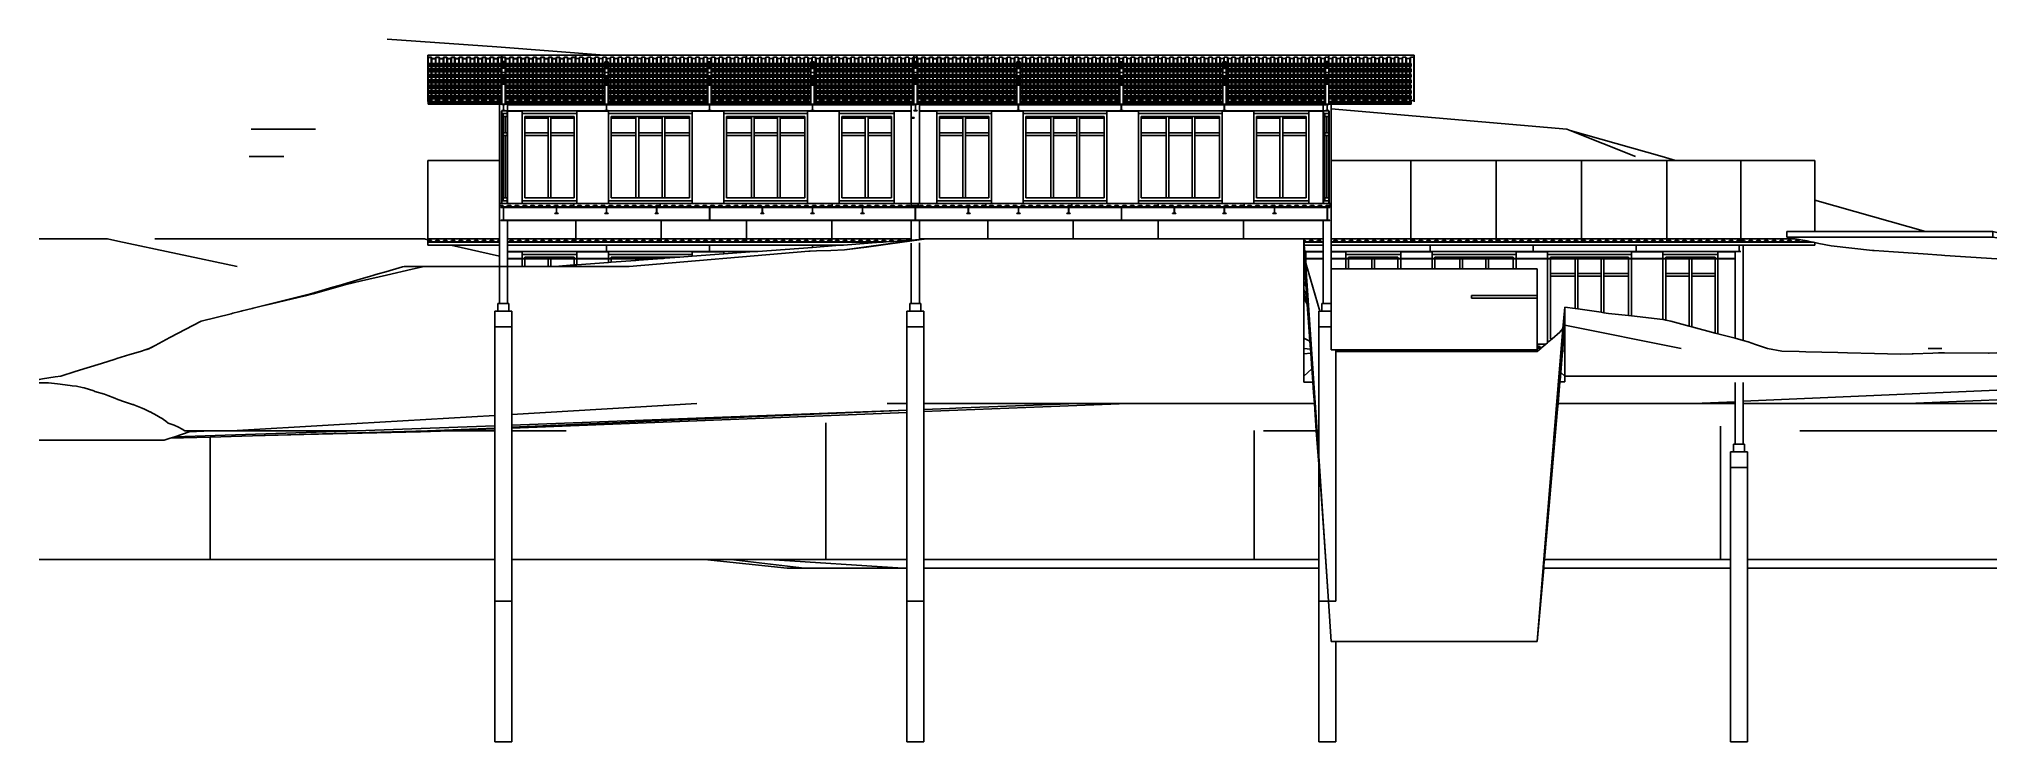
# Model space of a CAD drawing. Extents: x -35.6 to 35.6, y -12.2 to 13.4.
import ezdxf

# ---------------------------------------------------------------- set-up
doc = ezdxf.new("R2010")
doc.units = 0
doc.layers.get('0').update_dxf_attribs({"linetype": 'CONTINUOUS'})
doc.layers.add('SECTIONCUTEDGES', color=7, linetype='CONTINUOUS')

msp = doc.modelspace()

# ---------------------------------------------------------------- linework, layer by layer
for p, q in [((-22.973, 13.45), (-18.98, 13.167)), ((-15.057, 12.861), (-18.98, 13.167)), ((-21.49, 12.749), (-21.49, 12.652)), ((-21.49, 12.652), (-21.49, 12.167)), ((-21.49, 12.167), (-21.49, 11.818)), ((-21.48, 12.561), (-21.476, 12.561)), ((-21.48, 12.561), (-21.48, 12.536)), ((-21.48, 12.535), (-21.48, 12.536)), ((-21.48, 12.536), (-18.795, 12.536)), ((-21.48, 12.535), (-18.795, 12.535)), ((-21.48, 12.535), (-21.48, 12.487)), ((-21.48, 12.462), (-21.48, 12.487)), ((-21.48, 12.487), (-18.795, 12.487)), ((-21.48, 12.462), (-18.795, 12.462)), ((-21.48, 12.454), (-21.48, 12.462)), ((-21.48, 12.454), (-21.476, 12.454)), ((-21.48, 12.363), (-21.476, 12.363)), ((-21.48, 12.363), (-21.48, 12.339)), ((-21.48, 12.338), (-21.48, 12.339)), ((-21.48, 12.339), (-18.795, 12.339)), ((-21.48, 12.338), (-18.795, 12.338)), ((-21.48, 12.338), (-21.48, 12.289)), ((-21.48, 12.265), (-21.48, 12.289)), ((-21.48, 12.289), (-18.795, 12.289)), ((-21.48, 12.265), (-18.795, 12.265)), ((-21.48, 12.257), (-21.48, 12.265)), ((-21.48, 12.257), (-21.476, 12.257)), ((-21.48, 12.166), (-21.476, 12.166)), ((-21.48, 12.166), (-21.48, 12.141)), ((-21.48, 12.141), (-21.48, 12.141)), ((-21.48, 12.141), (-18.795, 12.141)), ((-21.48, 12.141), (-18.795, 12.141)), ((-21.48, 12.141), (-21.48, 12.092)), ((-21.476, 12.561), (-21.476, 12.784)), ((-21.476, 12.561), (-21.363, 12.561)), ((-21.476, 12.363), (-21.476, 12.454)), ((-21.476, 12.454), (-21.363, 12.454)), ((-21.476, 12.363), (-21.363, 12.363)), ((-21.476, 12.166), (-21.476, 12.257)), ((-21.476, 12.257), (-21.363, 12.257)), ((-21.476, 12.166), (-21.363, 12.166)), ((-21.363, 12.561), (-21.363, 12.784)), ((-21.363, 12.561), (-21.342, 12.561)), ((-21.363, 12.363), (-21.363, 12.454)), ((-21.363, 12.454), (-21.342, 12.454)), ((-21.363, 12.363), (-21.342, 12.363)), ((-21.363, 12.166), (-21.363, 12.257)), ((-21.363, 12.257), (-21.342, 12.257)), ((-21.363, 12.166), (-21.342, 12.166)), ((-21.342, 12.561), (-21.342, 12.733)), ((-21.342, 12.561), (-21.214, 12.561)), ((-21.342, 12.363), (-21.342, 12.454)), ((-21.342, 12.454), (-21.214, 12.454)), ((-21.214, 12.363), (-21.342, 12.363)), ((-21.342, 12.166), (-21.342, 12.257)), ((-21.342, 12.257), (-21.214, 12.257)), ((-21.214, 12.166), (-21.342, 12.166)), ((-21.214, 12.561), (-21.214, 12.733)), ((-21.214, 12.561), (-21.193, 12.561)), ((-21.214, 12.363), (-21.214, 12.454)), ((-21.214, 12.454), (-21.193, 12.454)), ((-21.214, 12.363), (-21.193, 12.363)), ((-21.214, 12.166), (-21.214, 12.257)), ((-21.214, 12.257), (-21.193, 12.257)), ((-21.214, 12.166), (-21.193, 12.166)), ((-21.193, 12.561), (-21.193, 12.784)), ((-21.193, 12.561), (-21.08, 12.561)), ((-21.193, 12.363), (-21.193, 12.454)), ((-21.193, 12.454), (-21.08, 12.454)), ((-21.193, 12.363), (-21.08, 12.363)), ((-21.193, 12.166), (-21.193, 12.257)), ((-21.193, 12.257), (-21.08, 12.257)), ((-21.193, 12.166), (-21.08, 12.166)), ((-21.08, 12.561), (-21.08, 12.784)), ((-21.08, 12.561), (-21.06, 12.561)), ((-21.08, 12.363), (-21.08, 12.454)), ((-21.08, 12.454), (-21.06, 12.454)), ((-21.08, 12.363), (-21.06, 12.363)), ((-21.08, 12.166), (-21.08, 12.257)), ((-21.08, 12.257), (-21.06, 12.257)), ((-21.08, 12.166), (-21.06, 12.166)), ((-21.06, 12.561), (-21.06, 12.733)), ((-21.06, 12.561), (-20.931, 12.561)), ((-21.06, 12.363), (-21.06, 12.454)), ((-21.06, 12.454), (-20.931, 12.454)), ((-20.931, 12.363), (-21.06, 12.363)), ((-21.06, 12.166), (-21.06, 12.257)), ((-21.06, 12.257), (-20.931, 12.257)), ((-20.931, 12.166), (-21.06, 12.166)), ((-20.931, 12.561), (-20.931, 12.733)), ((-20.931, 12.561), (-20.911, 12.561)), ((-20.931, 12.363), (-20.931, 12.454)), ((-20.931, 12.454), (-20.911, 12.454)), ((-20.931, 12.363), (-20.911, 12.363)), ((-20.931, 12.166), (-20.931, 12.257)), ((-20.931, 12.257), (-20.911, 12.257)), ((-20.931, 12.166), (-20.911, 12.166)), ((-20.911, 12.561), (-20.911, 12.784)), ((-20.911, 12.561), (-20.798, 12.561)), ((-20.911, 12.363), (-20.911, 12.454)), ((-20.911, 12.454), (-20.798, 12.454)), ((-20.911, 12.363), (-20.798, 12.363)), ((-20.911, 12.166), (-20.911, 12.257)), ((-20.911, 12.257), (-20.798, 12.257)), ((-20.911, 12.166), (-20.798, 12.166)), ((-20.798, 12.561), (-20.798, 12.784)), ((-20.798, 12.561), (-20.778, 12.561)), ((-20.798, 12.363), (-20.798, 12.454)), ((-20.798, 12.454), (-20.778, 12.454)), ((-20.798, 12.363), (-20.778, 12.363)), ((-20.798, 12.166), (-20.798, 12.257)), ((-20.798, 12.257), (-20.778, 12.257)), ((-20.798, 12.166), (-20.778, 12.166)), ((-20.778, 12.561), (-20.778, 12.733)), ((-20.778, 12.561), (-20.649, 12.561)), ((-20.778, 12.363), (-20.778, 12.454)), ((-20.778, 12.454), (-20.649, 12.454)), ((-20.649, 12.363), (-20.778, 12.363)), ((-20.778, 12.166), (-20.778, 12.257)), ((-20.778, 12.257), (-20.649, 12.257)), ((-20.649, 12.166), (-20.778, 12.166)), ((-20.649, 12.561), (-20.649, 12.733)), ((-20.649, 12.561), (-20.629, 12.561)), ((-20.649, 12.363), (-20.649, 12.454)), ((-20.649, 12.454), (-20.629, 12.454)), ((-20.649, 12.363), (-20.629, 12.363)), ((-20.649, 12.166), (-20.649, 12.257)), ((-20.649, 12.257), (-20.629, 12.257)), ((-20.649, 12.166), (-20.629, 12.166)), ((-20.629, 12.561), (-20.629, 12.784)), ((-20.629, 12.561), (-20.515, 12.561)), ((-20.629, 12.363), (-20.629, 12.454)), ((-20.629, 12.454), (-20.515, 12.454)), ((-20.629, 12.363), (-20.515, 12.363)), ((-20.629, 12.166), (-20.629, 12.257)), ((-20.629, 12.257), (-20.515, 12.257)), ((-20.629, 12.166), (-20.515, 12.166)), ((-20.515, 12.561), (-20.515, 12.784)), ((-20.515, 12.561), (-20.495, 12.561)), ((-20.515, 12.363), (-20.515, 12.454)), ((-20.515, 12.454), (-20.495, 12.454)), ((-20.515, 12.363), (-20.495, 12.363)), ((-20.515, 12.166), (-20.515, 12.257)), ((-20.515, 12.257), (-20.495, 12.257)), ((-20.515, 12.166), (-20.495, 12.166)), ((-20.495, 12.561), (-20.495, 12.733)), ((-20.495, 12.561), (-20.366, 12.561)), ((-20.495, 12.363), (-20.495, 12.454)), ((-20.495, 12.454), (-20.366, 12.454)), ((-20.366, 12.363), (-20.495, 12.363)), ((-20.495, 12.166), (-20.495, 12.257)), ((-20.495, 12.257), (-20.366, 12.257)), ((-20.366, 12.166), (-20.495, 12.166)), ((-20.366, 12.561), (-20.366, 12.733)), ((-20.366, 12.561), (-20.346, 12.561)), ((-20.366, 12.363), (-20.366, 12.454)), ((-20.366, 12.454), (-20.346, 12.454)), ((-20.366, 12.363), (-20.346, 12.363)), ((-20.366, 12.166), (-20.366, 12.257)), ((-20.366, 12.257), (-20.346, 12.257)), ((-20.366, 12.166), (-20.346, 12.166)), ((-20.346, 12.561), (-20.346, 12.784)), ((-20.346, 12.561), (-20.233, 12.561)), ((-20.346, 12.363), (-20.346, 12.454)), ((-20.346, 12.454), (-20.233, 12.454)), ((-20.346, 12.363), (-20.233, 12.363)), ((-20.346, 12.166), (-20.346, 12.257)), ((-20.346, 12.257), (-20.233, 12.257)), ((-20.346, 12.166), (-20.233, 12.166)), ((-20.233, 12.561), (-20.233, 12.784)), ((-20.233, 12.561), (-20.213, 12.561)), ((-20.233, 12.363), (-20.233, 12.454)), ((-20.233, 12.454), (-20.213, 12.454)), ((-20.233, 12.363), (-20.213, 12.363)), ((-20.233, 12.166), (-20.233, 12.257)), ((-20.233, 12.257), (-20.213, 12.257)), ((-20.233, 12.166), (-20.213, 12.166)), ((-20.213, 12.561), (-20.213, 12.733)), ((-20.213, 12.561), (-20.084, 12.561)), ((-20.213, 12.363), (-20.213, 12.454)), ((-20.213, 12.454), (-20.084, 12.454)), ((-20.084, 12.363), (-20.213, 12.363)), ((-20.213, 12.166), (-20.213, 12.257)), ((-20.213, 12.257), (-20.084, 12.257)), ((-20.084, 12.166), (-20.213, 12.166)), ((-20.084, 12.561), (-20.084, 12.733)), ((-20.084, 12.561), (-20.064, 12.561)), ((-20.084, 12.363), (-20.084, 12.454)), ((-20.084, 12.454), (-20.064, 12.454)), ((-20.084, 12.363), (-20.064, 12.363)), ((-20.084, 12.166), (-20.084, 12.257)), ((-20.084, 12.257), (-20.064, 12.257)), ((-20.084, 12.166), (-20.064, 12.166)), ((-20.064, 12.561), (-20.064, 12.784)), ((-20.064, 12.561), (-19.95, 12.561)), ((-20.064, 12.363), (-20.064, 12.454)), ((-20.064, 12.454), (-19.95, 12.454)), ((-20.064, 12.363), (-19.95, 12.363)), ((-20.064, 12.166), (-20.064, 12.257)), ((-20.064, 12.257), (-19.95, 12.257)), ((-20.064, 12.166), (-19.95, 12.166)), ((-19.95, 12.561), (-19.95, 12.784)), ((-19.95, 12.561), (-19.93, 12.561)), ((-19.95, 12.363), (-19.95, 12.454)), ((-19.95, 12.454), (-19.93, 12.454)), ((-19.95, 12.363), (-19.93, 12.363)), ((-19.95, 12.166), (-19.95, 12.257)), ((-19.95, 12.257), (-19.93, 12.257)), ((-19.95, 12.166), (-19.93, 12.166)), ((-19.93, 12.561), (-19.93, 12.733)), ((-19.93, 12.561), (-19.801, 12.561)), ((-19.93, 12.363), (-19.93, 12.454)), ((-19.93, 12.454), (-19.801, 12.454)), ((-19.801, 12.363), (-19.93, 12.363)), ((-19.93, 12.166), (-19.93, 12.257)), ((-19.93, 12.257), (-19.801, 12.257)), ((-19.801, 12.166), (-19.93, 12.166)), ((-19.801, 12.561), (-19.801, 12.733)), ((-19.801, 12.561), (-19.781, 12.561)), ((-19.801, 12.363), (-19.801, 12.454)), ((-19.801, 12.454), (-19.781, 12.454)), ((-19.801, 12.363), (-19.781, 12.363)), ((-19.801, 12.166), (-19.801, 12.257)), ((-19.801, 12.257), (-19.781, 12.257)), ((-19.801, 12.166), (-19.781, 12.166)), ((-19.781, 12.561), (-19.781, 12.784)), ((-19.781, 12.561), (-19.668, 12.561)), ((-19.781, 12.363), (-19.781, 12.454)), ((-19.781, 12.454), (-19.668, 12.454)), ((-19.781, 12.363), (-19.668, 12.363)), ((-19.781, 12.166), (-19.781, 12.257)), ((-19.781, 12.257), (-19.668, 12.257)), ((-19.781, 12.166), (-19.668, 12.166)), ((-19.668, 12.561), (-19.668, 12.784)), ((-19.668, 12.561), (-19.648, 12.561)), ((-19.668, 12.363), (-19.668, 12.454)), ((-19.668, 12.454), (-19.648, 12.454)), ((-19.668, 12.363), (-19.648, 12.363)), ((-19.668, 12.166), (-19.668, 12.257)), ((-19.668, 12.257), (-19.648, 12.257)), ((-19.668, 12.166), (-19.648, 12.166)), ((-19.648, 12.561), (-19.648, 12.733)), ((-19.648, 12.561), (-19.519, 12.561)), ((-19.648, 12.363), (-19.648, 12.454)), ((-19.648, 12.454), (-19.519, 12.454)), ((-19.519, 12.363), (-19.648, 12.363)), ((-19.648, 12.166), (-19.648, 12.257)), ((-19.648, 12.257), (-19.519, 12.257)), ((-19.519, 12.166), (-19.648, 12.166)), ((-19.519, 12.561), (-19.519, 12.733)), ((-19.519, 12.561), (-19.499, 12.561)), ((-19.519, 12.363), (-19.519, 12.454)), ((-19.519, 12.454), (-19.499, 12.454)), ((-19.519, 12.363), (-19.499, 12.363)), ((-19.519, 12.166), (-19.519, 12.257)), ((-19.519, 12.257), (-19.499, 12.257)), ((-19.519, 12.166), (-19.499, 12.166)), ((-19.499, 12.561), (-19.499, 12.784)), ((-19.499, 12.561), (-19.386, 12.561)), ((-19.499, 12.363), (-19.499, 12.454)), ((-19.499, 12.454), (-19.386, 12.454)), ((-19.499, 12.363), (-19.386, 12.363)), ((-19.499, 12.166), (-19.499, 12.257)), ((-19.499, 12.257), (-19.386, 12.257)), ((-19.499, 12.166), (-19.386, 12.166)), ((-19.386, 12.561), (-19.386, 12.784)), ((-19.386, 12.561), (-19.365, 12.561)), ((-19.386, 12.363), (-19.386, 12.454)), ((-19.386, 12.454), (-19.365, 12.454)), ((-19.386, 12.363), (-19.365, 12.363)), ((-19.386, 12.166), (-19.386, 12.257)), ((-19.386, 12.257), (-19.365, 12.257)), ((-19.386, 12.166), (-19.365, 12.166)), ((-19.365, 12.561), (-19.365, 12.733)), ((-19.365, 12.561), (-19.237, 12.561)), ((-19.365, 12.363), (-19.365, 12.454)), ((-19.365, 12.454), (-19.237, 12.454)), ((-19.237, 12.363), (-19.365, 12.363)), ((-19.365, 12.166), (-19.365, 12.257)), ((-19.365, 12.257), (-19.237, 12.257)), ((-19.237, 12.166), (-19.365, 12.166)), ((-19.237, 12.561), (-19.237, 12.733)), ((-19.237, 12.561), (-19.216, 12.561)), ((-19.237, 12.363), (-19.237, 12.454)), ((-19.237, 12.454), (-19.216, 12.454)), ((-19.237, 12.363), (-19.216, 12.363)), ((-19.237, 12.166), (-19.237, 12.257)), ((-19.237, 12.257), (-19.216, 12.257)), ((-19.237, 12.166), (-19.216, 12.166)), ((-19.216, 12.561), (-19.216, 12.784)), ((-19.216, 12.561), (-19.103, 12.561)), ((-19.216, 12.363), (-19.216, 12.454)), ((-19.216, 12.454), (-19.103, 12.454)), ((-19.216, 12.363), (-19.103, 12.363)), ((-19.216, 12.166), (-19.216, 12.257)), ((-19.216, 12.257), (-19.103, 12.257)), ((-19.216, 12.166), (-19.103, 12.166)), ((-19.103, 12.561), (-19.103, 12.784)), ((-19.103, 12.561), (-19.083, 12.561)), ((-19.103, 12.363), (-19.103, 12.454)), ((-19.103, 12.454), (-19.083, 12.454)), ((-19.103, 12.363), (-19.083, 12.363)), ((-19.103, 12.166), (-19.103, 12.257)), ((-19.103, 12.257), (-19.083, 12.257)), ((-19.103, 12.166), (-19.083, 12.166)), ((-19.083, 12.561), (-19.083, 12.733)), ((-19.083, 12.561), (-18.954, 12.561)), ((-19.083, 12.363), (-19.083, 12.454)), ((-19.083, 12.454), (-18.954, 12.454)), ((-18.954, 12.363), (-19.083, 12.363)), ((-19.083, 12.166), (-19.083, 12.257)), ((-19.083, 12.257), (-18.954, 12.257)), ((-18.954, 12.166), (-19.083, 12.166)), ((-18.954, 12.561), (-18.954, 12.733)), ((-18.954, 12.561), (-18.934, 12.561)), ((-18.954, 12.363), (-18.954, 12.454)), ((-18.954, 12.454), (-18.934, 12.454)), ((-18.954, 12.363), (-18.934, 12.363)), ((-18.954, 12.166), (-18.954, 12.257)), ((-18.954, 12.257), (-18.934, 12.257)), ((-18.954, 12.166), (-18.934, 12.166)), ((-18.934, 12.561), (-18.934, 12.784)), ((-18.934, 12.561), (-18.821, 12.561)), ((-18.934, 12.363), (-18.934, 12.454)), ((-18.934, 12.454), (-18.821, 12.454)), ((-18.934, 12.363), (-18.821, 12.363)), ((-18.934, 12.166), (-18.934, 12.257)), ((-18.934, 12.257), (-18.821, 12.257)), ((-18.934, 12.166), (-18.821, 12.166)), ((-18.821, 12.561), (-18.821, 12.784)), ((-18.821, 12.561), (-18.801, 12.561)), ((-18.821, 12.363), (-18.821, 12.454)), ((-18.821, 12.454), (-18.801, 12.454)), ((-18.821, 12.363), (-18.801, 12.363)), ((-18.821, 12.166), (-18.821, 12.257)), ((-18.821, 12.257), (-18.801, 12.257)), ((-18.821, 12.166), (-18.801, 12.166)), ((-18.801, 12.561), (-18.801, 12.733)), ((-18.801, 12.561), (-18.797, 12.561)), ((-18.801, 12.363), (-18.801, 12.454)), ((-18.801, 12.454), (-18.797, 12.454)), ((-18.801, 12.363), (-18.797, 12.363)), ((-18.801, 12.166), (-18.801, 12.257)), ((-18.801, 12.257), (-18.797, 12.257)), ((-18.801, 12.166), (-18.797, 12.166)), ((-18.797, 12.733), (-18.797, 12.561)), ((-18.797, 12.561), (-18.795, 12.561)), ((-18.797, 12.454), (-18.797, 12.363)), ((-18.797, 12.454), (-18.795, 12.454)), ((-18.797, 12.363), (-18.795, 12.363)), ((-18.797, 12.257), (-18.797, 12.166)), ((-18.797, 12.257), (-18.795, 12.257)), ((-18.797, 12.166), (-18.795, 12.166)), ((-18.795, 12.622), (-18.795, 12.561)), ((-18.795, 12.561), (-18.795, 12.536)), ((-18.795, 12.536), (-18.795, 12.535)), ((-18.795, 12.535), (-18.795, 12.487)), ((-18.795, 12.487), (-18.795, 12.462)), ((-18.795, 12.462), (-18.795, 12.454)), ((-18.795, 12.454), (-18.795, 12.399)), ((-18.795, 12.389), (-18.795, 12.363)), ((-18.795, 12.363), (-18.795, 12.339)), ((-18.795, 12.339), (-18.795, 12.338)), ((-18.795, 12.338), (-18.795, 12.289)), ((-18.795, 12.289), (-18.795, 12.265)), ((-18.795, 12.265), (-18.795, 12.257)), ((-18.795, 12.257), (-18.795, 12.232)), ((-18.795, 12.232), (-18.675, 12.232)), ((-18.795, 12.166), (-18.795, 12.232)), ((-18.795, 12.145), (-18.795, 12.166)), ((-18.795, 12.131), (-18.795, 12.092)), ((-18.783, 12.632), (-18.783, 12.784)), ((-18.675, 12.622), (-18.675, 12.561)), ((-18.675, 12.561), (-18.67, 12.561)), ((-18.675, 12.561), (-18.675, 12.536)), ((-18.675, 12.536), (-15.045, 12.536)), ((-18.675, 12.536), (-18.675, 12.535)), ((-18.675, 12.535), (-15.045, 12.535)), ((-18.675, 12.535), (-18.675, 12.487)), ((-18.675, 12.487), (-15.045, 12.487)), ((-18.675, 12.487), (-18.675, 12.462)), ((-18.675, 12.462), (-15.045, 12.462)), ((-18.675, 12.462), (-18.675, 12.454)), ((-18.675, 12.454), (-18.67, 12.454)), ((-18.675, 12.454), (-18.675, 12.399)), ((-18.675, 12.389), (-18.675, 12.363)), ((-18.675, 12.363), (-18.67, 12.363)), ((-18.675, 12.363), (-18.675, 12.339)), ((-18.675, 12.339), (-15.045, 12.339)), ((-18.675, 12.339), (-18.675, 12.338)), ((-18.675, 12.338), (-15.045, 12.338)), ((-18.675, 12.338), (-18.675, 12.289)), ((-18.675, 12.289), (-15.045, 12.289)), ((-18.675, 12.289), (-18.675, 12.265)), ((-18.675, 12.265), (-15.045, 12.265)), ((-18.675, 12.265), (-18.675, 12.257)), ((-18.675, 12.257), (-18.67, 12.257)), ((-18.675, 12.257), (-18.675, 12.232)), ((-18.675, 12.166), (-18.675, 12.232)), ((-18.675, 12.166), (-18.67, 12.166)), ((-18.675, 12.145), (-18.675, 12.166)), ((-18.675, 12.141), (-15.045, 12.141)), ((-18.675, 12.141), (-15.045, 12.141)), ((-18.675, 12.131), (-18.675, 12.092)), ((-18.67, 12.561), (-18.67, 12.784)), ((-18.67, 12.561), (-18.649, 12.561)), ((-18.67, 12.363), (-18.67, 12.454)), ((-18.67, 12.454), (-18.649, 12.454)), ((-18.67, 12.363), (-18.649, 12.363)), ((-18.67, 12.166), (-18.67, 12.257)), ((-18.67, 12.257), (-18.649, 12.257)), ((-18.67, 12.166), (-18.649, 12.166)), ((-18.649, 12.561), (-18.649, 12.733)), ((-18.649, 12.561), (-18.521, 12.561)), ((-18.649, 12.363), (-18.649, 12.454)), ((-18.649, 12.454), (-18.521, 12.454)), ((-18.649, 12.363), (-18.521, 12.363)), ((-18.649, 12.166), (-18.649, 12.257)), ((-18.649, 12.257), (-18.521, 12.257)), ((-18.649, 12.166), (-18.521, 12.166)), ((-18.521, 12.561), (-18.521, 12.733)), ((-18.521, 12.561), (-18.5, 12.561)), ((-18.521, 12.363), (-18.521, 12.454)), ((-18.521, 12.454), (-18.5, 12.454)), ((-18.521, 12.363), (-18.5, 12.363)), ((-18.521, 12.166), (-18.521, 12.257)), ((-18.521, 12.257), (-18.5, 12.257)), ((-18.521, 12.166), (-18.5, 12.166)), ((-18.5, 12.561), (-18.5, 12.784)), ((-18.5, 12.561), (-18.387, 12.561)), ((-18.5, 12.363), (-18.5, 12.454)), ((-18.5, 12.454), (-18.387, 12.454)), ((-18.5, 12.363), (-18.387, 12.363)), ((-18.5, 12.166), (-18.5, 12.257)), ((-18.5, 12.257), (-18.387, 12.257)), ((-18.5, 12.166), (-18.387, 12.166)), ((-18.387, 12.561), (-18.387, 12.784)), ((-18.387, 12.561), (-18.367, 12.561)), ((-18.387, 12.363), (-18.387, 12.454)), ((-18.387, 12.454), (-18.367, 12.454)), ((-18.387, 12.363), (-18.367, 12.363)), ((-18.387, 12.166), (-18.387, 12.257)), ((-18.387, 12.257), (-18.367, 12.257)), ((-18.387, 12.166), (-18.367, 12.166)), ((-18.367, 12.561), (-18.367, 12.733)), ((-18.367, 12.561), (-18.238, 12.561)), ((-18.367, 12.363), (-18.367, 12.454)), ((-18.367, 12.454), (-18.238, 12.454)), ((-18.367, 12.363), (-18.238, 12.363)), ((-18.367, 12.166), (-18.367, 12.257)), ((-18.367, 12.257), (-18.238, 12.257)), ((-18.367, 12.166), (-18.238, 12.166)), ((-18.238, 12.561), (-18.238, 12.733)), ((-18.238, 12.561), (-18.218, 12.561)), ((-18.238, 12.363), (-18.238, 12.454)), ((-18.238, 12.454), (-18.218, 12.454)), ((-18.238, 12.363), (-18.218, 12.363)), ((-18.238, 12.166), (-18.238, 12.257)), ((-18.238, 12.257), (-18.218, 12.257)), ((-18.238, 12.166), (-18.218, 12.166)), ((-18.218, 12.561), (-18.218, 12.784)), ((-18.218, 12.561), (-18.105, 12.561)), ((-18.218, 12.363), (-18.218, 12.454)), ((-18.218, 12.454), (-18.105, 12.454)), ((-18.218, 12.363), (-18.105, 12.363)), ((-18.218, 12.166), (-18.218, 12.257)), ((-18.218, 12.257), (-18.105, 12.257)), ((-18.218, 12.166), (-18.105, 12.166)), ((-18.105, 12.561), (-18.105, 12.784)), ((-18.105, 12.561), (-18.085, 12.561)), ((-18.105, 12.363), (-18.105, 12.454)), ((-18.105, 12.454), (-18.085, 12.454)), ((-18.105, 12.363), (-18.085, 12.363)), ((-18.105, 12.166), (-18.105, 12.257)), ((-18.105, 12.257), (-18.085, 12.257)), ((-18.105, 12.166), (-18.085, 12.166)), ((-18.085, 12.561), (-18.085, 12.733)), ((-18.085, 12.561), (-17.956, 12.561)), ((-18.085, 12.363), (-18.085, 12.454)), ((-18.085, 12.454), (-17.956, 12.454)), ((-18.085, 12.363), (-17.956, 12.363)), ((-18.085, 12.166), (-18.085, 12.257)), ((-18.085, 12.257), (-17.956, 12.257)), ((-18.085, 12.166), (-17.956, 12.166)), ((-17.956, 12.561), (-17.956, 12.733)), ((-17.956, 12.561), (-17.936, 12.561)), ((-17.956, 12.363), (-17.956, 12.454)), ((-17.956, 12.454), (-17.936, 12.454)), ((-17.956, 12.363), (-17.936, 12.363)), ((-17.956, 12.166), (-17.956, 12.257)), ((-17.956, 12.257), (-17.936, 12.257)), ((-17.956, 12.166), (-17.936, 12.166)), ((-17.936, 12.561), (-17.936, 12.784)), ((-17.936, 12.561), (-17.822, 12.561)), ((-17.936, 12.363), (-17.936, 12.454)), ((-17.936, 12.454), (-17.822, 12.454)), ((-17.936, 12.363), (-17.822, 12.363)), ((-17.936, 12.166), (-17.936, 12.257)), ((-17.936, 12.257), (-17.822, 12.257)), ((-17.936, 12.166), (-17.822, 12.166)), ((-17.822, 12.561), (-17.822, 12.784)), ((-17.822, 12.561), (-17.802, 12.561)), ((-17.822, 12.363), (-17.822, 12.454)), ((-17.822, 12.454), (-17.802, 12.454)), ((-17.822, 12.363), (-17.802, 12.363)), ((-17.822, 12.166), (-17.822, 12.257)), ((-17.822, 12.257), (-17.802, 12.257)), ((-17.822, 12.166), (-17.802, 12.166)), ((-17.802, 12.561), (-17.802, 12.733)), ((-17.802, 12.561), (-17.673, 12.561)), ((-17.802, 12.363), (-17.802, 12.454)), ((-17.802, 12.454), (-17.673, 12.454)), ((-17.802, 12.363), (-17.673, 12.363)), ((-17.802, 12.166), (-17.802, 12.257)), ((-17.802, 12.257), (-17.673, 12.257)), ((-17.802, 12.166), (-17.673, 12.166)), ((-17.673, 12.561), (-17.673, 12.733)), ((-17.673, 12.561), (-17.653, 12.561)), ((-17.673, 12.363), (-17.673, 12.454)), ((-17.673, 12.454), (-17.653, 12.454)), ((-17.673, 12.363), (-17.653, 12.363)), ((-17.673, 12.166), (-17.673, 12.257)), ((-17.673, 12.257), (-17.653, 12.257)), ((-17.673, 12.166), (-17.653, 12.166)), ((-17.653, 12.561), (-17.653, 12.784)), ((-17.653, 12.561), (-17.54, 12.561)), ((-17.653, 12.363), (-17.653, 12.454)), ((-17.653, 12.454), (-17.54, 12.454)), ((-17.653, 12.363), (-17.54, 12.363)), ((-17.653, 12.166), (-17.653, 12.257)), ((-17.653, 12.257), (-17.54, 12.257)), ((-17.653, 12.166), (-17.54, 12.166)), ((-17.54, 12.561), (-17.54, 12.784)), ((-17.54, 12.561), (-17.52, 12.561)), ((-17.54, 12.363), (-17.54, 12.454)), ((-17.54, 12.454), (-17.52, 12.454)), ((-17.54, 12.363), (-17.52, 12.363)), ((-17.54, 12.166), (-17.54, 12.257)), ((-17.54, 12.257), (-17.52, 12.257)), ((-17.54, 12.166), (-17.52, 12.166)), ((-17.52, 12.561), (-17.52, 12.733)), ((-17.52, 12.561), (-17.391, 12.561)), ((-17.52, 12.363), (-17.52, 12.454)), ((-17.52, 12.454), (-17.391, 12.454)), ((-17.52, 12.363), (-17.391, 12.363)), ((-17.52, 12.166), (-17.52, 12.257)), ((-17.52, 12.257), (-17.391, 12.257)), ((-17.52, 12.166), (-17.391, 12.166)), ((-17.391, 12.561), (-17.391, 12.733)), ((-17.391, 12.561), (-17.371, 12.561)), ((-17.391, 12.363), (-17.391, 12.454)), ((-17.391, 12.454), (-17.371, 12.454)), ((-17.391, 12.363), (-17.371, 12.363)), ((-17.391, 12.166), (-17.391, 12.257)), ((-17.391, 12.257), (-17.371, 12.257)), ((-17.391, 12.166), (-17.371, 12.166)), ((-17.371, 12.561), (-17.371, 12.784)), ((-17.371, 12.561), (-17.257, 12.561)), ((-17.371, 12.363), (-17.371, 12.454)), ((-17.371, 12.454), (-17.257, 12.454)), ((-17.371, 12.363), (-17.257, 12.363)), ((-17.371, 12.166), (-17.371, 12.257)), ((-17.371, 12.257), (-17.257, 12.257)), ((-17.371, 12.166), (-17.257, 12.166)), ((-17.257, 12.561), (-17.257, 12.784)), ((-17.257, 12.561), (-17.237, 12.561)), ((-17.257, 12.363), (-17.257, 12.454)), ((-17.257, 12.454), (-17.237, 12.454)), ((-17.257, 12.363), (-17.237, 12.363)), ((-17.257, 12.166), (-17.257, 12.257)), ((-17.257, 12.257), (-17.237, 12.257)), ((-17.257, 12.166), (-17.237, 12.166)), ((-17.237, 12.561), (-17.237, 12.733)), ((-17.237, 12.561), (-17.108, 12.561)), ((-17.237, 12.363), (-17.237, 12.454)), ((-17.237, 12.454), (-17.108, 12.454)), ((-17.237, 12.363), (-17.108, 12.363)), ((-17.237, 12.166), (-17.237, 12.257)), ((-17.237, 12.257), (-17.108, 12.257)), ((-17.237, 12.166), (-17.108, 12.166)), ((-17.108, 12.561), (-17.108, 12.733)), ((-17.108, 12.561), (-17.088, 12.561)), ((-17.108, 12.363), (-17.108, 12.454)), ((-17.108, 12.454), (-17.088, 12.454)), ((-17.108, 12.363), (-17.088, 12.363)), ((-17.108, 12.166), (-17.108, 12.257)), ((-17.108, 12.257), (-17.088, 12.257)), ((-17.108, 12.166), (-17.088, 12.166)), ((-17.088, 12.561), (-17.088, 12.784)), ((-17.088, 12.561), (-16.975, 12.561)), ((-17.088, 12.363), (-17.088, 12.454)), ((-17.088, 12.454), (-16.975, 12.454)), ((-17.088, 12.363), (-16.975, 12.363)), ((-17.088, 12.166), (-17.088, 12.257)), ((-17.088, 12.257), (-16.975, 12.257)), ((-17.088, 12.166), (-16.975, 12.166)), ((-16.975, 12.561), (-16.975, 12.784)), ((-16.975, 12.561), (-16.955, 12.561)), ((-16.975, 12.363), (-16.975, 12.454)), ((-16.975, 12.454), (-16.955, 12.454)), ((-16.975, 12.363), (-16.955, 12.363)), ((-16.975, 12.166), (-16.975, 12.257)), ((-16.975, 12.257), (-16.955, 12.257)), ((-16.975, 12.166), (-16.955, 12.166)), ((-16.955, 12.561), (-16.955, 12.733)), ((-16.955, 12.561), (-16.826, 12.561)), ((-16.955, 12.363), (-16.955, 12.454)), ((-16.955, 12.454), (-16.826, 12.454)), ((-16.955, 12.363), (-16.826, 12.363)), ((-16.955, 12.166), (-16.955, 12.257)), ((-16.955, 12.257), (-16.826, 12.257)), ((-16.955, 12.166), (-16.826, 12.166)), ((-16.826, 12.561), (-16.826, 12.733)), ((-16.826, 12.561), (-16.806, 12.561)), ((-16.826, 12.363), (-16.826, 12.454)), ((-16.826, 12.454), (-16.806, 12.454)), ((-16.826, 12.363), (-16.806, 12.363)), ((-16.826, 12.166), (-16.826, 12.257)), ((-16.826, 12.257), (-16.806, 12.257)), ((-16.826, 12.166), (-16.806, 12.166)), ((-16.806, 12.561), (-16.806, 12.784)), ((-16.806, 12.561), (-16.693, 12.561)), ((-16.806, 12.363), (-16.806, 12.454)), ((-16.806, 12.454), (-16.693, 12.454)), ((-16.806, 12.363), (-16.693, 12.363)), ((-16.806, 12.166), (-16.806, 12.257)), ((-16.806, 12.257), (-16.693, 12.257)), ((-16.806, 12.166), (-16.693, 12.166)), ((-16.693, 12.561), (-16.693, 12.784)), ((-16.693, 12.561), (-16.672, 12.561)), ((-16.693, 12.363), (-16.693, 12.454)), ((-16.693, 12.454), (-16.672, 12.454)), ((-16.693, 12.363), (-16.672, 12.363)), ((-16.693, 12.166), (-16.693, 12.257)), ((-16.693, 12.257), (-16.672, 12.257)), ((-16.693, 12.166), (-16.672, 12.166)), ((-16.672, 12.561), (-16.672, 12.733)), ((-16.672, 12.561), (-16.544, 12.561)), ((-16.672, 12.363), (-16.672, 12.454)), ((-16.672, 12.454), (-16.544, 12.454)), ((-16.672, 12.363), (-16.544, 12.363)), ((-16.672, 12.166), (-16.672, 12.257)), ((-16.672, 12.257), (-16.544, 12.257)), ((-16.672, 12.166), (-16.544, 12.166)), ((-16.544, 12.561), (-16.544, 12.733)), ((-16.544, 12.561), (-16.523, 12.561)), ((-16.544, 12.363), (-16.544, 12.454)), ((-16.544, 12.454), (-16.523, 12.454)), ((-16.544, 12.363), (-16.523, 12.363)), ((-16.544, 12.166), (-16.544, 12.257)), ((-16.544, 12.257), (-16.523, 12.257)), ((-16.544, 12.166), (-16.523, 12.166)), ((-16.523, 12.561), (-16.523, 12.784)), ((-16.523, 12.561), (-16.41, 12.561)), ((-16.523, 12.363), (-16.523, 12.454)), ((-16.523, 12.454), (-16.41, 12.454)), ((-16.523, 12.363), (-16.41, 12.363)), ((-16.523, 12.166), (-16.523, 12.257)), ((-16.523, 12.257), (-16.41, 12.257)), ((-16.523, 12.166), (-16.41, 12.166)), ((-16.41, 12.561), (-16.41, 12.784)), ((-16.41, 12.561), (-16.39, 12.561)), ((-16.41, 12.363), (-16.41, 12.454)), ((-16.41, 12.454), (-16.39, 12.454)), ((-16.41, 12.363), (-16.39, 12.363)), ((-16.41, 12.166), (-16.41, 12.257)), ((-16.41, 12.257), (-16.39, 12.257)), ((-16.41, 12.166), (-16.39, 12.166)), ((-16.39, 12.561), (-16.39, 12.733)), ((-16.39, 12.561), (-16.261, 12.561)), ((-16.39, 12.363), (-16.39, 12.454)), ((-16.39, 12.454), (-16.261, 12.454)), ((-16.39, 12.363), (-16.261, 12.363)), ((-16.39, 12.166), (-16.39, 12.257)), ((-16.39, 12.257), (-16.261, 12.257)), ((-16.39, 12.166), (-16.261, 12.166)), ((-16.261, 12.561), (-16.261, 12.733)), ((-16.261, 12.561), (-16.241, 12.561)), ((-16.261, 12.363), (-16.261, 12.454)), ((-16.261, 12.454), (-16.241, 12.454)), ((-16.261, 12.363), (-16.241, 12.363)), ((-16.261, 12.166), (-16.261, 12.257)), ((-16.261, 12.257), (-16.241, 12.257)), ((-16.261, 12.166), (-16.241, 12.166)), ((-16.241, 12.561), (-16.241, 12.784)), ((-16.241, 12.561), (-16.128, 12.561)), ((-16.241, 12.363), (-16.241, 12.454)), ((-16.241, 12.454), (-16.128, 12.454)), ((-16.241, 12.363), (-16.128, 12.363)), ((-16.241, 12.166), (-16.241, 12.257)), ((-16.241, 12.257), (-16.128, 12.257)), ((-16.241, 12.166), (-16.128, 12.166)), ((-16.128, 12.561), (-16.128, 12.784)), ((-16.128, 12.561), (-16.108, 12.561)), ((-16.128, 12.363), (-16.128, 12.454)), ((-16.128, 12.454), (-16.108, 12.454)), ((-16.128, 12.363), (-16.108, 12.363)), ((-16.128, 12.166), (-16.128, 12.257)), ((-16.128, 12.257), (-16.108, 12.257)), ((-16.128, 12.166), (-16.108, 12.166)), ((-16.108, 12.561), (-16.108, 12.733)), ((-16.104, 12.561), (-16.108, 12.561)), ((-16.108, 12.363), (-16.108, 12.454)), ((-16.108, 12.454), (-16.104, 12.454)), ((-16.104, 12.363), (-16.108, 12.363)), ((-16.108, 12.166), (-16.108, 12.257)), ((-16.108, 12.257), (-16.104, 12.257)), ((-16.104, 12.166), (-16.108, 12.166)), ((-16.104, 12.733), (-16.104, 12.561)), ((-16.104, 12.561), (-15.983, 12.561)), ((-16.104, 12.363), (-16.104, 12.454)), ((-16.104, 12.454), (-15.983, 12.454)), ((-16.104, 12.363), (-15.983, 12.363)), ((-16.104, 12.166), (-16.104, 12.257)), ((-16.104, 12.257), (-15.983, 12.257)), ((-16.104, 12.166), (-15.983, 12.166)), ((-15.983, 12.739), (-15.983, 12.561)), ((-15.983, 12.561), (-15.963, 12.561)), ((-15.983, 12.454), (-15.983, 12.363)), ((-15.983, 12.454), (-15.963, 12.454)), ((-15.983, 12.363), (-15.963, 12.363)), ((-15.983, 12.257), (-15.983, 12.166)), ((-15.983, 12.257), (-15.963, 12.257)), ((-15.983, 12.166), (-15.963, 12.166)), ((-15.963, 12.79), (-15.963, 12.561)), ((-15.963, 12.561), (-15.841, 12.561)), ((-15.963, 12.454), (-15.963, 12.363)), ((-15.963, 12.454), (-15.841, 12.454)), ((-15.963, 12.363), (-15.841, 12.363)), ((-15.963, 12.257), (-15.963, 12.166)), ((-15.963, 12.257), (-15.841, 12.257)), ((-15.963, 12.166), (-15.841, 12.166)), ((-15.841, 12.79), (-15.841, 12.561)), ((-15.841, 12.561), (-15.821, 12.561)), ((-15.841, 12.454), (-15.841, 12.363)), ((-15.841, 12.454), (-15.821, 12.454)), ((-15.841, 12.363), (-15.821, 12.363)), ((-15.841, 12.257), (-15.841, 12.166)), ((-15.841, 12.257), (-15.821, 12.257)), ((-15.841, 12.166), (-15.821, 12.166)), ((-15.821, 12.739), (-15.821, 12.561)), ((-15.821, 12.561), (-15.7, 12.561)), ((-15.821, 12.454), (-15.821, 12.363)), ((-15.821, 12.454), (-15.7, 12.454)), ((-15.821, 12.363), (-15.7, 12.363)), ((-15.821, 12.257), (-15.821, 12.166)), ((-15.821, 12.257), (-15.7, 12.257)), ((-15.821, 12.166), (-15.7, 12.166)), ((-15.7, 12.739), (-15.7, 12.561)), ((-15.7, 12.561), (-15.68, 12.561)), ((-15.7, 12.454), (-15.7, 12.363)), ((-15.7, 12.454), (-15.68, 12.454)), ((-15.7, 12.363), (-15.68, 12.363)), ((-15.7, 12.257), (-15.7, 12.166)), ((-15.7, 12.257), (-15.68, 12.257)), ((-15.7, 12.166), (-15.68, 12.166)), ((-15.68, 12.79), (-15.68, 12.561)), ((-15.68, 12.561), (-15.559, 12.561)), ((-15.68, 12.454), (-15.68, 12.363)), ((-15.68, 12.454), (-15.559, 12.454)), ((-15.68, 12.363), (-15.559, 12.363)), ((-15.68, 12.257), (-15.68, 12.166)), ((-15.68, 12.257), (-15.559, 12.257)), ((-15.68, 12.166), (-15.559, 12.166)), ((-15.559, 12.79), (-15.559, 12.561)), ((-15.559, 12.561), (-15.539, 12.561)), ((-15.559, 12.454), (-15.559, 12.363)), ((-15.559, 12.454), (-15.539, 12.454)), ((-15.559, 12.363), (-15.539, 12.363)), ((-15.559, 12.257), (-15.559, 12.166)), ((-15.559, 12.257), (-15.539, 12.257)), ((-15.559, 12.166), (-15.539, 12.166)), ((-15.539, 12.739), (-15.539, 12.561)), ((-15.539, 12.561), (-15.418, 12.561)), ((-15.539, 12.454), (-15.539, 12.363)), ((-15.539, 12.454), (-15.418, 12.454)), ((-15.539, 12.363), (-15.418, 12.363)), ((-15.539, 12.257), (-15.539, 12.166)), ((-15.539, 12.257), (-15.418, 12.257)), ((-15.539, 12.166), (-15.418, 12.166)), ((-15.418, 12.739), (-15.418, 12.561)), ((-15.418, 12.561), (-15.398, 12.561)), ((-15.418, 12.454), (-15.418, 12.363)), ((-15.418, 12.454), (-15.398, 12.454)), ((-15.418, 12.363), (-15.398, 12.363)), ((-15.418, 12.257), (-15.418, 12.166)), ((-15.418, 12.257), (-15.398, 12.257)), ((-15.418, 12.166), (-15.398, 12.166)), ((-15.398, 12.79), (-15.398, 12.561)), ((-15.398, 12.561), (-15.277, 12.561)), ((-15.398, 12.454), (-15.398, 12.363)), ((-15.398, 12.454), (-15.277, 12.454)), ((-15.398, 12.363), (-15.277, 12.363)), ((-15.398, 12.257), (-15.398, 12.166)), ((-15.398, 12.257), (-15.277, 12.257)), ((-15.398, 12.166), (-15.277, 12.166)), ((-15.277, 12.79), (-15.277, 12.561)), ((-15.277, 12.561), (-15.256, 12.561)), ((-15.277, 12.454), (-15.277, 12.363)), ((-15.277, 12.454), (-15.256, 12.454)), ((-15.277, 12.363), (-15.256, 12.363)), ((-15.277, 12.257), (-15.277, 12.166)), ((-15.277, 12.257), (-15.256, 12.257)), ((-15.277, 12.166), (-15.256, 12.166)), ((-15.256, 12.739), (-15.256, 12.561)), ((-15.256, 12.561), (-15.135, 12.561)), ((-15.256, 12.454), (-15.256, 12.363)), ((-15.256, 12.454), (-15.135, 12.454)), ((-15.256, 12.363), (-15.135, 12.363)), ((-15.256, 12.257), (-15.256, 12.166)), ((-15.256, 12.257), (-15.135, 12.257)), ((-15.256, 12.166), (-15.135, 12.166)), ((-15.135, 12.739), (-15.135, 12.561)), ((-15.135, 12.561), (-15.115, 12.561)), ((-15.135, 12.454), (-15.135, 12.363)), ((-15.135, 12.454), (-15.115, 12.454)), ((-15.135, 12.363), (-15.115, 12.363)), ((-15.135, 12.257), (-15.135, 12.166)), ((-15.135, 12.257), (-15.115, 12.257)), ((-15.135, 12.166), (-15.115, 12.166)), ((-15.115, 12.79), (-15.115, 12.561)), ((-15.115, 12.561), (-15.045, 12.561)), ((-15.115, 12.454), (-15.115, 12.363)), ((-15.115, 12.454), (-15.045, 12.454)), ((-15.115, 12.363), (-15.045, 12.363)), ((-15.115, 12.257), (-15.115, 12.166)), ((-15.115, 12.257), (-15.045, 12.257)), ((-15.115, 12.166), (-15.045, 12.166)), ((-15.045, 12.615), (-15.045, 12.561)), ((-15.045, 12.561), (-15.045, 12.536)), ((-15.045, 12.536), (-15.045, 12.535)), ((-15.045, 12.535), (-15.045, 12.487)), ((-15.045, 12.487), (-15.045, 12.462)), ((-15.045, 12.462), (-15.045, 12.454)), ((-15.045, 12.454), (-15.045, 12.392)), ((-15.045, 12.382), (-15.045, 12.363)), ((-15.045, 12.363), (-15.045, 12.339)), ((-15.045, 12.339), (-15.045, 12.338)), ((-15.045, 12.338), (-15.045, 12.289)), ((-15.045, 12.289), (-15.045, 12.265)), ((-15.045, 12.265), (-15.045, 12.257)), ((-15.045, 12.257), (-15.045, 12.232)), ((-15.045, 12.232), (-14.925, 12.232)), ((-15.045, 12.166), (-15.045, 12.232)), ((-15.045, 12.141), (-15.045, 12.166)), ((-15.045, 12.106), (-15.045, 12.141)), ((-15.045, 12.141), (-15.045, 12.141)), ((-14.994, 12.79), (-14.994, 12.625)), ((-14.974, 12.739), (-14.974, 12.625)), ((-14.925, 12.615), (-14.925, 12.561)), ((-14.925, 12.561), (-14.853, 12.561)), ((-14.925, 12.561), (-14.925, 12.536)), ((-14.925, 12.536), (-11.295, 12.536)), ((-14.925, 12.536), (-14.925, 12.535)), ((-14.925, 12.535), (-11.295, 12.535)), ((-14.925, 12.535), (-14.925, 12.487)), ((-14.925, 12.487), (-11.295, 12.487)), ((-14.925, 12.487), (-14.925, 12.462)), ((-14.925, 12.462), (-11.295, 12.462)), ((-14.925, 12.462), (-14.925, 12.454)), ((-14.925, 12.454), (-14.853, 12.454)), ((-14.925, 12.454), (-14.925, 12.392)), ((-14.925, 12.382), (-14.925, 12.363)), ((-14.925, 12.363), (-14.853, 12.363)), ((-14.925, 12.363), (-14.925, 12.339)), ((-14.925, 12.339), (-11.295, 12.339)), ((-14.925, 12.339), (-14.925, 12.338)), ((-14.925, 12.338), (-11.295, 12.338)), ((-14.925, 12.338), (-14.925, 12.289)), ((-14.925, 12.289), (-11.295, 12.289)), ((-14.925, 12.289), (-14.925, 12.265)), ((-14.925, 12.265), (-11.295, 12.265)), ((-14.925, 12.265), (-14.925, 12.257)), ((-14.925, 12.257), (-14.853, 12.257)), ((-14.925, 12.257), (-14.925, 12.232)), ((-14.925, 12.166), (-14.925, 12.232)), ((-14.925, 12.166), (-14.853, 12.166)), ((-14.925, 12.141), (-14.925, 12.166)), ((-14.925, 12.141), (-11.295, 12.141)), ((-14.925, 12.141), (-11.295, 12.141)), ((-14.925, 12.106), (-14.925, 12.141)), ((-14.925, 12.141), (-14.925, 12.141)), ((-14.853, 12.739), (-14.853, 12.561)), ((-14.853, 12.561), (-14.833, 12.561)), ((-14.853, 12.454), (-14.853, 12.363)), ((-14.853, 12.454), (-14.833, 12.454)), ((-14.853, 12.363), (-14.833, 12.363)), ((-14.853, 12.257), (-14.853, 12.166)), ((-14.853, 12.257), (-14.833, 12.257)), ((-14.853, 12.166), (-14.833, 12.166)), ((-14.833, 12.79), (-14.833, 12.561)), ((-14.833, 12.561), (-14.712, 12.561)), ((-14.833, 12.454), (-14.833, 12.363)), ((-14.833, 12.454), (-14.712, 12.454)), ((-14.833, 12.363), (-14.712, 12.363)), ((-14.833, 12.257), (-14.833, 12.166)), ((-14.833, 12.257), (-14.712, 12.257)), ((-14.833, 12.166), (-14.712, 12.166)), ((-14.712, 12.79), (-14.712, 12.561)), ((-14.712, 12.561), (-14.692, 12.561)), ((-14.712, 12.454), (-14.712, 12.363)), ((-14.712, 12.454), (-14.692, 12.454)), ((-14.712, 12.363), (-14.692, 12.363)), ((-14.712, 12.257), (-14.712, 12.166)), ((-14.712, 12.257), (-14.692, 12.257)), ((-14.712, 12.166), (-14.692, 12.166)), ((-14.692, 12.739), (-14.692, 12.561)), ((-14.692, 12.561), (-14.571, 12.561)), ((-14.692, 12.454), (-14.692, 12.363)), ((-14.692, 12.454), (-14.571, 12.454)), ((-14.692, 12.363), (-14.571, 12.363)), ((-14.692, 12.257), (-14.692, 12.166)), ((-14.692, 12.257), (-14.571, 12.257)), ((-14.692, 12.166), (-14.571, 12.166)), ((-14.571, 12.739), (-14.571, 12.561)), ((-14.571, 12.561), (-14.55, 12.561)), ((-14.571, 12.454), (-14.571, 12.363)), ((-14.571, 12.454), (-14.55, 12.454)), ((-14.571, 12.363), (-14.55, 12.363)), ((-14.571, 12.257), (-14.571, 12.166)), ((-14.571, 12.257), (-14.55, 12.257)), ((-14.571, 12.166), (-14.55, 12.166)), ((-14.55, 12.79), (-14.55, 12.561)), ((-14.55, 12.561), (-14.429, 12.561)), ((-14.55, 12.454), (-14.55, 12.363)), ((-14.55, 12.454), (-14.429, 12.454)), ((-14.55, 12.363), (-14.429, 12.363)), ((-14.55, 12.257), (-14.55, 12.166)), ((-14.55, 12.257), (-14.429, 12.257)), ((-14.55, 12.166), (-14.429, 12.166)), ((-14.429, 12.79), (-14.429, 12.561)), ((-14.429, 12.561), (-14.409, 12.561)), ((-14.429, 12.454), (-14.429, 12.363)), ((-14.429, 12.454), (-14.409, 12.454)), ((-14.429, 12.363), (-14.409, 12.363)), ((-14.429, 12.257), (-14.429, 12.166)), ((-14.429, 12.257), (-14.409, 12.257)), ((-14.429, 12.166), (-14.409, 12.166)), ((-14.409, 12.739), (-14.409, 12.561)), ((-14.409, 12.561), (-14.288, 12.561)), ((-14.409, 12.454), (-14.409, 12.363)), ((-14.409, 12.454), (-14.288, 12.454)), ((-14.409, 12.363), (-14.288, 12.363)), ((-14.409, 12.257), (-14.409, 12.166)), ((-14.409, 12.257), (-14.288, 12.257)), ((-14.409, 12.166), (-14.288, 12.166)), ((-14.288, 12.739), (-14.288, 12.561)), ((-14.288, 12.561), (-14.268, 12.561)), ((-14.288, 12.454), (-14.288, 12.363)), ((-14.288, 12.454), (-14.268, 12.454)), ((-14.288, 12.363), (-14.268, 12.363)), ((-14.288, 12.257), (-14.288, 12.166)), ((-14.288, 12.257), (-14.268, 12.257)), ((-14.288, 12.166), (-14.268, 12.166)), ((-14.268, 12.79), (-14.268, 12.561)), ((-14.268, 12.561), (-14.147, 12.561)), ((-14.268, 12.454), (-14.268, 12.363)), ((-14.268, 12.454), (-14.147, 12.454)), ((-14.268, 12.363), (-14.147, 12.363)), ((-14.268, 12.257), (-14.268, 12.166)), ((-14.268, 12.257), (-14.147, 12.257)), ((-14.268, 12.166), (-14.147, 12.166)), ((-14.147, 12.79), (-14.147, 12.561)), ((-14.147, 12.561), (-14.127, 12.561)), ((-14.147, 12.454), (-14.147, 12.363)), ((-14.147, 12.454), (-14.127, 12.454)), ((-14.147, 12.363), (-14.127, 12.363)), ((-14.147, 12.257), (-14.147, 12.166)), ((-14.147, 12.257), (-14.127, 12.257)), ((-14.147, 12.166), (-14.127, 12.166)), ((-14.127, 12.739), (-14.127, 12.561)), ((-14.127, 12.561), (-14.006, 12.561)), ((-14.127, 12.454), (-14.127, 12.363)), ((-14.127, 12.454), (-14.006, 12.454)), ((-14.127, 12.363), (-14.006, 12.363)), ((-14.127, 12.257), (-14.127, 12.166)), ((-14.127, 12.257), (-14.006, 12.257)), ((-14.127, 12.166), (-14.006, 12.166)), ((-14.006, 12.739), (-14.006, 12.561)), ((-14.006, 12.561), (-13.986, 12.561)), ((-14.006, 12.454), (-14.006, 12.363)), ((-14.006, 12.454), (-13.986, 12.454)), ((-14.006, 12.363), (-13.986, 12.363)), ((-14.006, 12.257), (-14.006, 12.166)), ((-14.006, 12.257), (-13.986, 12.257)), ((-14.006, 12.166), (-13.986, 12.166)), ((-13.986, 12.79), (-13.986, 12.561)), ((-13.986, 12.561), (-13.865, 12.561)), ((-13.986, 12.454), (-13.986, 12.363)), ((-13.986, 12.454), (-13.865, 12.454)), ((-13.986, 12.363), (-13.865, 12.363)), ((-13.986, 12.257), (-13.986, 12.166)), ((-13.986, 12.257), (-13.865, 12.257)), ((-13.986, 12.166), (-13.865, 12.166)), ((-13.865, 12.79), (-13.865, 12.561)), ((-13.865, 12.561), (-13.844, 12.561)), ((-13.865, 12.454), (-13.865, 12.363)), ((-13.865, 12.454), (-13.844, 12.454)), ((-13.865, 12.363), (-13.844, 12.363)), ((-13.865, 12.257), (-13.865, 12.166)), ((-13.865, 12.257), (-13.844, 12.257)), ((-13.865, 12.166), (-13.844, 12.166)), ((-13.844, 12.739), (-13.844, 12.561)), ((-13.844, 12.561), (-13.723, 12.561)), ((-13.844, 12.454), (-13.844, 12.363)), ((-13.844, 12.454), (-13.723, 12.454)), ((-13.844, 12.363), (-13.723, 12.363)), ((-13.844, 12.257), (-13.844, 12.166)), ((-13.844, 12.257), (-13.723, 12.257)), ((-13.844, 12.166), (-13.723, 12.166)), ((-13.723, 12.739), (-13.723, 12.561)), ((-13.723, 12.561), (-13.703, 12.561)), ((-13.723, 12.454), (-13.723, 12.363)), ((-13.723, 12.454), (-13.703, 12.454)), ((-13.723, 12.363), (-13.703, 12.363)), ((-13.723, 12.257), (-13.723, 12.166)), ((-13.723, 12.257), (-13.703, 12.257)), ((-13.723, 12.166), (-13.703, 12.166)), ((-13.703, 12.79), (-13.703, 12.561)), ((-13.703, 12.561), (-13.582, 12.561)), ((-13.703, 12.454), (-13.703, 12.363)), ((-13.703, 12.454), (-13.582, 12.454)), ((-13.703, 12.363), (-13.582, 12.363)), ((-13.703, 12.257), (-13.703, 12.166)), ((-13.703, 12.257), (-13.582, 12.257)), ((-13.703, 12.166), (-13.582, 12.166)), ((-13.582, 12.79), (-13.582, 12.561)), ((-13.582, 12.561), (-13.562, 12.561)), ((-13.582, 12.454), (-13.582, 12.363)), ((-13.582, 12.454), (-13.562, 12.454)), ((-13.582, 12.363), (-13.562, 12.363)), ((-13.582, 12.257), (-13.582, 12.166)), ((-13.582, 12.257), (-13.562, 12.257)), ((-13.582, 12.166), (-13.562, 12.166)), ((-13.562, 12.739), (-13.562, 12.561)), ((-13.562, 12.561), (-13.441, 12.561)), ((-13.562, 12.454), (-13.562, 12.363)), ((-13.562, 12.454), (-13.441, 12.454)), ((-13.562, 12.363), (-13.441, 12.363)), ((-13.562, 12.257), (-13.562, 12.166)), ((-13.562, 12.257), (-13.441, 12.257)), ((-13.562, 12.166), (-13.441, 12.166)), ((-13.441, 12.739), (-13.441, 12.561)), ((-13.441, 12.561), (-13.421, 12.561)), ((-13.441, 12.454), (-13.441, 12.363)), ((-13.441, 12.454), (-13.421, 12.454)), ((-13.441, 12.363), (-13.421, 12.363)), ((-13.441, 12.257), (-13.441, 12.166)), ((-13.441, 12.257), (-13.421, 12.257)), ((-13.441, 12.166), (-13.421, 12.166)), ((-13.421, 12.79), (-13.421, 12.561)), ((-13.421, 12.561), (-13.3, 12.561)), ((-13.421, 12.454), (-13.421, 12.363)), ((-13.421, 12.454), (-13.3, 12.454)), ((-13.421, 12.363), (-13.3, 12.363)), ((-13.421, 12.257), (-13.421, 12.166)), ((-13.421, 12.257), (-13.3, 12.257)), ((-13.421, 12.166), (-13.3, 12.166)), ((-13.3, 12.79), (-13.3, 12.561)), ((-13.3, 12.561), (-13.28, 12.561)), ((-13.3, 12.454), (-13.3, 12.363)), ((-13.3, 12.454), (-13.28, 12.454)), ((-13.3, 12.363), (-13.28, 12.363)), ((-13.3, 12.257), (-13.3, 12.166)), ((-13.3, 12.257), (-13.28, 12.257)), ((-13.3, 12.166), (-13.28, 12.166)), ((-13.28, 12.739), (-13.28, 12.561)), ((-13.28, 12.561), (-13.159, 12.561)), ((-13.28, 12.454), (-13.28, 12.363)), ((-13.28, 12.454), (-13.159, 12.454)), ((-13.28, 12.363), (-13.159, 12.363)), ((-13.28, 12.257), (-13.28, 12.166)), ((-13.28, 12.257), (-13.159, 12.257)), ((-13.28, 12.166), (-13.159, 12.166)), ((-13.159, 12.739), (-13.159, 12.561)), ((-13.159, 12.561), (-13.138, 12.561)), ((-13.159, 12.454), (-13.159, 12.363)), ((-13.159, 12.454), (-13.138, 12.454)), ((-13.159, 12.363), (-13.138, 12.363)), ((-13.159, 12.257), (-13.159, 12.166)), ((-13.159, 12.257), (-13.138, 12.257)), ((-13.159, 12.166), (-13.138, 12.166)), ((-13.138, 12.79), (-13.138, 12.561)), ((-13.138, 12.561), (-13.017, 12.561)), ((-13.138, 12.454), (-13.138, 12.363)), ((-13.138, 12.454), (-13.017, 12.454)), ((-13.138, 12.363), (-13.017, 12.363)), ((-13.138, 12.257), (-13.138, 12.166)), ((-13.138, 12.257), (-13.017, 12.257)), ((-13.138, 12.166), (-13.017, 12.166)), ((-13.017, 12.79), (-13.017, 12.561)), ((-13.017, 12.561), (-12.997, 12.561)), ((-13.017, 12.454), (-13.017, 12.363)), ((-13.017, 12.454), (-12.997, 12.454)), ((-13.017, 12.363), (-12.997, 12.363)), ((-13.017, 12.257), (-13.017, 12.166)), ((-13.017, 12.257), (-12.997, 12.257)), ((-13.017, 12.166), (-12.997, 12.166)), ((-12.997, 12.739), (-12.997, 12.561)), ((-12.997, 12.561), (-12.876, 12.561)), ((-12.997, 12.454), (-12.997, 12.363)), ((-12.997, 12.454), (-12.876, 12.454)), ((-12.997, 12.363), (-12.876, 12.363)), ((-12.997, 12.257), (-12.997, 12.166)), ((-12.997, 12.257), (-12.876, 12.257)), ((-12.997, 12.166), (-12.876, 12.166)), ((-12.876, 12.739), (-12.876, 12.561)), ((-12.876, 12.561), (-12.856, 12.561)), ((-12.876, 12.454), (-12.876, 12.363)), ((-12.876, 12.454), (-12.856, 12.454)), ((-12.876, 12.363), (-12.856, 12.363)), ((-12.876, 12.257), (-12.876, 12.166)), ((-12.876, 12.257), (-12.856, 12.257)), ((-12.876, 12.166), (-12.856, 12.166)), ((-12.856, 12.79), (-12.856, 12.561)), ((-12.856, 12.561), (-12.735, 12.561)), ((-12.856, 12.454), (-12.856, 12.363)), ((-12.856, 12.454), (-12.735, 12.454)), ((-12.856, 12.363), (-12.735, 12.363)), ((-12.856, 12.257), (-12.856, 12.166)), ((-12.856, 12.257), (-12.735, 12.257)), ((-12.856, 12.166), (-12.735, 12.166)), ((-12.735, 12.79), (-12.735, 12.561)), ((-12.735, 12.561), (-12.715, 12.561)), ((-12.735, 12.454), (-12.735, 12.363)), ((-12.735, 12.454), (-12.715, 12.454)), ((-12.735, 12.363), (-12.715, 12.363)), ((-12.735, 12.257), (-12.735, 12.166)), ((-12.735, 12.257), (-12.715, 12.257)), ((-12.735, 12.166), (-12.715, 12.166)), ((-12.715, 12.739), (-12.715, 12.561)), ((-12.715, 12.561), (-12.594, 12.561)), ((-12.715, 12.454), (-12.715, 12.363)), ((-12.715, 12.454), (-12.594, 12.454)), ((-12.715, 12.363), (-12.594, 12.363)), ((-12.715, 12.257), (-12.715, 12.166)), ((-12.715, 12.257), (-12.594, 12.257)), ((-12.715, 12.166), (-12.594, 12.166)), ((-12.594, 12.739), (-12.594, 12.561)), ((-12.594, 12.561), (-12.574, 12.561)), ((-12.594, 12.454), (-12.594, 12.363)), ((-12.594, 12.454), (-12.574, 12.454)), ((-12.594, 12.363), (-12.574, 12.363)), ((-12.594, 12.257), (-12.594, 12.166)), ((-12.594, 12.257), (-12.574, 12.257)), ((-12.594, 12.166), (-12.574, 12.166)), ((-12.574, 12.79), (-12.574, 12.561)), ((-12.574, 12.561), (-12.453, 12.561)), ((-12.574, 12.454), (-12.574, 12.363)), ((-12.574, 12.454), (-12.453, 12.454)), ((-12.574, 12.363), (-12.453, 12.363)), ((-12.574, 12.257), (-12.574, 12.166)), ((-12.574, 12.257), (-12.453, 12.257)), ((-12.574, 12.166), (-12.453, 12.166)), ((-12.453, 12.79), (-12.453, 12.561)), ((-12.453, 12.561), (-12.432, 12.561)), ((-12.453, 12.454), (-12.453, 12.363)), ((-12.453, 12.454), (-12.432, 12.454)), ((-12.453, 12.363), (-12.432, 12.363)), ((-12.453, 12.257), (-12.453, 12.166)), ((-12.453, 12.257), (-12.432, 12.257)), ((-12.453, 12.166), (-12.432, 12.166)), ((-12.432, 12.739), (-12.432, 12.561)), ((-12.432, 12.561), (-12.311, 12.561)), ((-12.432, 12.454), (-12.432, 12.363)), ((-12.432, 12.454), (-12.311, 12.454)), ((-12.432, 12.363), (-12.311, 12.363)), ((-12.432, 12.257), (-12.432, 12.166)), ((-12.432, 12.257), (-12.311, 12.257)), ((-12.432, 12.166), (-12.311, 12.166)), ((-12.311, 12.739), (-12.311, 12.561)), ((-12.311, 12.561), (-12.291, 12.561)), ((-12.311, 12.454), (-12.311, 12.363)), ((-12.311, 12.454), (-12.291, 12.454)), ((-12.311, 12.363), (-12.291, 12.363)), ((-12.311, 12.257), (-12.311, 12.166)), ((-12.311, 12.257), (-12.291, 12.257)), ((-12.311, 12.166), (-12.291, 12.166)), ((-12.291, 12.79), (-12.291, 12.561)), ((-12.291, 12.561), (-12.17, 12.561)), ((-12.291, 12.454), (-12.291, 12.363)), ((-12.291, 12.454), (-12.17, 12.454)), ((-12.291, 12.363), (-12.17, 12.363)), ((-12.291, 12.257), (-12.291, 12.166)), ((-12.291, 12.257), (-12.17, 12.257)), ((-12.291, 12.166), (-12.17, 12.166)), ((-12.17, 12.79), (-12.17, 12.561)), ((-12.17, 12.561), (-12.15, 12.561)), ((-12.17, 12.454), (-12.17, 12.363)), ((-12.17, 12.454), (-12.15, 12.454)), ((-12.17, 12.363), (-12.15, 12.363)), ((-12.17, 12.257), (-12.17, 12.166)), ((-12.17, 12.257), (-12.15, 12.257)), ((-12.17, 12.166), (-12.15, 12.166)), ((-12.15, 12.739), (-12.15, 12.561)), ((-12.15, 12.561), (-12.029, 12.561)), ((-12.15, 12.454), (-12.15, 12.363)), ((-12.15, 12.454), (-12.029, 12.454)), ((-12.15, 12.363), (-12.029, 12.363)), ((-12.15, 12.257), (-12.15, 12.166)), ((-12.15, 12.257), (-12.029, 12.257)), ((-12.15, 12.166), (-12.029, 12.166)), ((-12.029, 12.739), (-12.029, 12.561)), ((-12.029, 12.561), (-12.009, 12.561)), ((-12.029, 12.454), (-12.029, 12.363)), ((-12.029, 12.454), (-12.009, 12.454)), ((-12.029, 12.363), (-12.009, 12.363)), ((-12.029, 12.257), (-12.029, 12.166)), ((-12.029, 12.257), (-12.009, 12.257)), ((-12.029, 12.166), (-12.009, 12.166)), ((-12.009, 12.79), (-12.009, 12.561)), ((-12.009, 12.561), (-11.888, 12.561)), ((-12.009, 12.454), (-12.009, 12.363)), ((-12.009, 12.454), (-11.888, 12.454)), ((-12.009, 12.363), (-11.888, 12.363)), ((-12.009, 12.257), (-12.009, 12.166)), ((-12.009, 12.257), (-11.888, 12.257)), ((-12.009, 12.166), (-11.888, 12.166)), ((-11.888, 12.79), (-11.888, 12.561)), ((-11.888, 12.561), (-11.868, 12.561)), ((-11.888, 12.454), (-11.888, 12.363)), ((-11.888, 12.454), (-11.868, 12.454)), ((-11.888, 12.363), (-11.868, 12.363)), ((-11.888, 12.257), (-11.888, 12.166)), ((-11.888, 12.257), (-11.868, 12.257)), ((-11.888, 12.166), (-11.868, 12.166)), ((-11.868, 12.739), (-11.868, 12.561)), ((-11.868, 12.561), (-11.746, 12.561)), ((-11.868, 12.454), (-11.868, 12.363)), ((-11.868, 12.454), (-11.746, 12.454)), ((-11.868, 12.363), (-11.746, 12.363)), ((-11.868, 12.257), (-11.868, 12.166)), ((-11.868, 12.257), (-11.746, 12.257)), ((-11.868, 12.166), (-11.746, 12.166)), ((-11.746, 12.739), (-11.746, 12.561)), ((-11.746, 12.561), (-11.726, 12.561)), ((-11.746, 12.454), (-11.746, 12.363)), ((-11.746, 12.454), (-11.726, 12.454)), ((-11.746, 12.363), (-11.726, 12.363)), ((-11.746, 12.257), (-11.746, 12.166)), ((-11.746, 12.257), (-11.726, 12.257)), ((-11.746, 12.166), (-11.726, 12.166)), ((-11.726, 12.79), (-11.726, 12.561)), ((-11.726, 12.561), (-11.605, 12.561)), ((-11.726, 12.454), (-11.726, 12.363)), ((-11.726, 12.454), (-11.605, 12.454)), ((-11.726, 12.363), (-11.605, 12.363)), ((-11.726, 12.257), (-11.726, 12.166)), ((-11.726, 12.257), (-11.605, 12.257)), ((-11.726, 12.166), (-11.605, 12.166)), ((-11.605, 12.79), (-11.605, 12.561)), ((-11.605, 12.561), (-11.585, 12.561)), ((-11.605, 12.454), (-11.605, 12.363)), ((-11.605, 12.454), (-11.585, 12.454)), ((-11.605, 12.363), (-11.585, 12.363)), ((-11.605, 12.257), (-11.605, 12.166)), ((-11.605, 12.257), (-11.585, 12.257)), ((-11.605, 12.166), (-11.585, 12.166)), ((-11.585, 12.739), (-11.585, 12.561)), ((-11.585, 12.561), (-11.464, 12.561)), ((-11.585, 12.454), (-11.585, 12.363)), ((-11.585, 12.454), (-11.464, 12.454)), ((-11.585, 12.363), (-11.464, 12.363)), ((-11.585, 12.257), (-11.585, 12.166)), ((-11.585, 12.257), (-11.464, 12.257)), ((-11.585, 12.166), (-11.464, 12.166)), ((-11.464, 12.739), (-11.464, 12.561)), ((-11.464, 12.561), (-11.444, 12.561)), ((-11.464, 12.454), (-11.464, 12.363)), ((-11.464, 12.454), (-11.444, 12.454)), ((-11.464, 12.363), (-11.444, 12.363)), ((-11.464, 12.257), (-11.464, 12.166)), ((-11.464, 12.257), (-11.444, 12.257)), ((-11.464, 12.166), (-11.444, 12.166)), ((-11.444, 12.79), (-11.444, 12.561)), ((-11.444, 12.561), (-11.323, 12.561)), ((-11.444, 12.454), (-11.444, 12.363)), ((-11.444, 12.454), (-11.323, 12.454)), ((-11.444, 12.363), (-11.323, 12.363)), ((-11.444, 12.257), (-11.444, 12.166)), ((-11.444, 12.257), (-11.323, 12.257)), ((-11.444, 12.166), (-11.323, 12.166)), ((-11.323, 12.79), (-11.323, 12.561)), ((-11.323, 12.561), (-11.303, 12.561)), ((-11.323, 12.454), (-11.323, 12.363)), ((-11.323, 12.454), (-11.303, 12.454)), ((-11.323, 12.363), (-11.303, 12.363)), ((-11.323, 12.257), (-11.323, 12.166)), ((-11.323, 12.257), (-11.303, 12.257)), ((-11.323, 12.166), (-11.303, 12.166)), ((-11.303, 12.739), (-11.303, 12.561)), ((-11.303, 12.561), (-11.295, 12.561)), ((-11.303, 12.454), (-11.303, 12.363)), ((-11.303, 12.454), (-11.295, 12.454)), ((-11.303, 12.363), (-11.295, 12.363)), ((-11.303, 12.257), (-11.303, 12.166)), ((-11.303, 12.257), (-11.295, 12.257)), ((-11.303, 12.166), (-11.295, 12.166)), ((-11.295, 12.615), (-11.295, 12.561)), ((-11.295, 12.561), (-11.295, 12.536)), ((-11.295, 12.536), (-11.295, 12.535)), ((-11.295, 12.535), (-11.295, 12.487)), ((-11.295, 12.487), (-11.295, 12.462)), ((-11.295, 12.462), (-11.295, 12.454)), ((-11.295, 12.454), (-11.295, 12.392)), ((-11.295, 12.382), (-11.295, 12.363)), ((-11.295, 12.363), (-11.295, 12.339)), ((-11.295, 12.339), (-11.295, 12.338)), ((-11.295, 12.338), (-11.295, 12.289)), ((-11.295, 12.289), (-11.295, 12.265)), ((-11.295, 12.265), (-11.295, 12.257)), ((-11.295, 12.257), (-11.295, 12.232)), ((-11.295, 12.232), (-11.175, 12.232)), ((-11.295, 12.166), (-11.295, 12.232)), ((-11.295, 12.141), (-11.295, 12.166)), ((-11.295, 12.106), (-11.295, 12.141)), ((-11.295, 12.141), (-11.295, 12.141)), ((-11.182, 12.739), (-11.182, 12.625)), ((-11.175, 12.615), (-11.175, 12.561)), ((-11.175, 12.561), (-11.161, 12.561)), ((-11.175, 12.561), (-11.175, 12.536)), ((-11.175, 12.536), (-7.545, 12.536)), ((-11.175, 12.536), (-11.175, 12.535)), ((-11.175, 12.535), (-7.545, 12.535)), ((-11.175, 12.535), (-11.175, 12.487)), ((-11.175, 12.487), (-7.545, 12.487)), ((-11.175, 12.487), (-11.175, 12.462)), ((-11.175, 12.462), (-7.545, 12.462)), ((-11.175, 12.462), (-11.175, 12.454)), ((-11.175, 12.454), (-11.175, 12.392)), ((-11.175, 12.454), (-11.161, 12.454)), ((-11.175, 12.382), (-11.175, 12.363)), ((-11.175, 12.363), (-11.161, 12.363)), ((-11.175, 12.363), (-11.175, 12.339)), ((-11.175, 12.339), (-7.545, 12.339)), ((-11.175, 12.339), (-11.175, 12.338)), ((-11.175, 12.338), (-7.545, 12.338)), ((-11.175, 12.338), (-11.175, 12.289)), ((-11.175, 12.289), (-7.545, 12.289)), ((-11.175, 12.289), (-11.175, 12.265)), ((-11.175, 12.265), (-7.545, 12.265)), ((-11.175, 12.265), (-11.175, 12.257)), ((-11.175, 12.257), (-11.175, 12.232)), ((-11.175, 12.257), (-11.161, 12.257)), ((-11.175, 12.166), (-11.175, 12.232)), ((-11.175, 12.166), (-11.161, 12.166)), ((-11.175, 12.141), (-11.175, 12.166)), ((-11.175, 12.141), (-7.545, 12.141)), ((-11.175, 12.141), (-7.545, 12.141)), ((-11.175, 12.106), (-11.175, 12.141)), ((-11.175, 12.141), (-11.175, 12.141)), ((-11.161, 12.79), (-11.161, 12.561)), ((-11.161, 12.561), (-11.04, 12.561)), ((-11.161, 12.454), (-11.161, 12.363)), ((-11.161, 12.454), (-11.04, 12.454)), ((-11.161, 12.363), (-11.04, 12.363)), ((-11.161, 12.257), (-11.161, 12.166)), ((-11.161, 12.257), (-11.04, 12.257)), ((-11.161, 12.166), (-11.04, 12.166)), ((-11.04, 12.79), (-11.04, 12.561)), ((-11.04, 12.561), (-11.02, 12.561)), ((-11.04, 12.454), (-11.04, 12.363)), ((-11.04, 12.454), (-11.02, 12.454)), ((-11.04, 12.363), (-11.02, 12.363)), ((-11.04, 12.257), (-11.04, 12.166)), ((-11.04, 12.257), (-11.02, 12.257)), ((-11.04, 12.166), (-11.02, 12.166)), ((-11.02, 12.739), (-11.02, 12.561)), ((-11.02, 12.561), (-10.899, 12.561)), ((-11.02, 12.454), (-11.02, 12.363)), ((-11.02, 12.454), (-10.899, 12.454)), ((-11.02, 12.363), (-10.899, 12.363)), ((-11.02, 12.257), (-11.02, 12.166)), ((-11.02, 12.257), (-10.899, 12.257)), ((-11.02, 12.166), (-10.899, 12.166)), ((-10.899, 12.739), (-10.899, 12.561)), ((-10.899, 12.561), (-10.879, 12.561)), ((-10.899, 12.454), (-10.899, 12.363)), ((-10.899, 12.454), (-10.879, 12.454)), ((-10.899, 12.363), (-10.879, 12.363)), ((-10.899, 12.257), (-10.899, 12.166)), ((-10.899, 12.257), (-10.879, 12.257)), ((-10.899, 12.166), (-10.879, 12.166)), ((-10.879, 12.79), (-10.879, 12.561)), ((-10.879, 12.561), (-10.758, 12.561)), ((-10.879, 12.454), (-10.879, 12.363)), ((-10.879, 12.454), (-10.758, 12.454)), ((-10.879, 12.363), (-10.758, 12.363)), ((-10.879, 12.257), (-10.879, 12.166)), ((-10.879, 12.257), (-10.758, 12.257)), ((-10.879, 12.166), (-10.758, 12.166)), ((-10.758, 12.79), (-10.758, 12.561)), ((-10.758, 12.561), (-10.738, 12.561)), ((-10.758, 12.454), (-10.758, 12.363)), ((-10.758, 12.454), (-10.738, 12.454)), ((-10.758, 12.363), (-10.738, 12.363)), ((-10.758, 12.257), (-10.758, 12.166)), ((-10.758, 12.257), (-10.738, 12.257)), ((-10.758, 12.166), (-10.738, 12.166)), ((-10.738, 12.739), (-10.738, 12.561)), ((-10.738, 12.561), (-10.617, 12.561)), ((-10.738, 12.454), (-10.738, 12.363)), ((-10.738, 12.454), (-10.617, 12.454)), ((-10.738, 12.363), (-10.617, 12.363)), ((-10.738, 12.257), (-10.738, 12.166)), ((-10.738, 12.257), (-10.617, 12.257)), ((-10.738, 12.166), (-10.617, 12.166)), ((-10.617, 12.739), (-10.617, 12.561)), ((-10.617, 12.561), (-10.597, 12.561)), ((-10.617, 12.454), (-10.617, 12.363)), ((-10.617, 12.454), (-10.597, 12.454)), ((-10.617, 12.363), (-10.597, 12.363)), ((-10.617, 12.257), (-10.617, 12.166)), ((-10.617, 12.257), (-10.597, 12.257)), ((-10.617, 12.166), (-10.597, 12.166)), ((-10.597, 12.79), (-10.597, 12.561)), ((-10.597, 12.561), (-10.476, 12.561)), ((-10.597, 12.454), (-10.597, 12.363)), ((-10.597, 12.454), (-10.476, 12.454)), ((-10.597, 12.363), (-10.476, 12.363)), ((-10.597, 12.257), (-10.597, 12.166)), ((-10.597, 12.257), (-10.476, 12.257)), ((-10.597, 12.166), (-10.476, 12.166)), ((-10.476, 12.79), (-10.476, 12.561)), ((-10.476, 12.561), (-10.455, 12.561)), ((-10.476, 12.454), (-10.476, 12.363)), ((-10.476, 12.454), (-10.455, 12.454)), ((-10.476, 12.363), (-10.455, 12.363)), ((-10.476, 12.257), (-10.476, 12.166)), ((-10.476, 12.257), (-10.455, 12.257)), ((-10.476, 12.166), (-10.455, 12.166)), ((-10.455, 12.739), (-10.455, 12.561)), ((-10.455, 12.561), (-10.334, 12.561)), ((-10.455, 12.454), (-10.455, 12.363)), ((-10.455, 12.454), (-10.334, 12.454)), ((-10.455, 12.363), (-10.334, 12.363)), ((-10.455, 12.257), (-10.455, 12.166)), ((-10.455, 12.257), (-10.334, 12.257)), ((-10.455, 12.166), (-10.334, 12.166)), ((-10.334, 12.739), (-10.334, 12.561)), ((-10.334, 12.561), (-10.314, 12.561)), ((-10.334, 12.454), (-10.334, 12.363)), ((-10.334, 12.454), (-10.314, 12.454)), ((-10.334, 12.363), (-10.314, 12.363)), ((-10.334, 12.257), (-10.334, 12.166)), ((-10.334, 12.257), (-10.314, 12.257)), ((-10.334, 12.166), (-10.314, 12.166)), ((-10.314, 12.79), (-10.314, 12.561)), ((-10.314, 12.561), (-10.193, 12.561)), ((-10.314, 12.454), (-10.314, 12.363)), ((-10.314, 12.454), (-10.193, 12.454)), ((-10.314, 12.363), (-10.193, 12.363)), ((-10.314, 12.257), (-10.314, 12.166)), ((-10.314, 12.257), (-10.193, 12.257)), ((-10.314, 12.166), (-10.193, 12.166)), ((-10.193, 12.79), (-10.193, 12.561)), ((-10.193, 12.561), (-10.173, 12.561)), ((-10.193, 12.454), (-10.193, 12.363)), ((-10.193, 12.454), (-10.173, 12.454)), ((-10.193, 12.363), (-10.173, 12.363)), ((-10.193, 12.257), (-10.193, 12.166)), ((-10.193, 12.257), (-10.173, 12.257)), ((-10.193, 12.166), (-10.173, 12.166)), ((-10.173, 12.739), (-10.173, 12.561)), ((-10.173, 12.561), (-10.052, 12.561)), ((-10.173, 12.454), (-10.173, 12.363)), ((-10.173, 12.454), (-10.052, 12.454)), ((-10.173, 12.363), (-10.052, 12.363)), ((-10.173, 12.257), (-10.173, 12.166)), ((-10.173, 12.257), (-10.052, 12.257)), ((-10.173, 12.166), (-10.052, 12.166)), ((-10.052, 12.739), (-10.052, 12.561)), ((-10.052, 12.561), (-10.032, 12.561)), ((-10.052, 12.454), (-10.052, 12.363)), ((-10.052, 12.454), (-10.032, 12.454)), ((-10.052, 12.363), (-10.032, 12.363)), ((-10.052, 12.257), (-10.052, 12.166)), ((-10.052, 12.257), (-10.032, 12.257)), ((-10.052, 12.166), (-10.032, 12.166)), ((-10.032, 12.79), (-10.032, 12.561)), ((-10.032, 12.561), (-9.911, 12.561)), ((-10.032, 12.454), (-10.032, 12.363)), ((-10.032, 12.454), (-9.911, 12.454)), ((-10.032, 12.363), (-9.911, 12.363)), ((-10.032, 12.257), (-10.032, 12.166)), ((-10.032, 12.257), (-9.911, 12.257)), ((-10.032, 12.166), (-9.911, 12.166)), ((-9.911, 12.79), (-9.911, 12.561)), ((-9.911, 12.561), (-9.891, 12.561)), ((-9.911, 12.454), (-9.911, 12.363)), ((-9.911, 12.454), (-9.891, 12.454)), ((-9.911, 12.363), (-9.891, 12.363)), ((-9.911, 12.257), (-9.911, 12.166)), ((-9.911, 12.257), (-9.891, 12.257)), ((-9.911, 12.166), (-9.891, 12.166)), ((-9.891, 12.739), (-9.891, 12.561)), ((-9.891, 12.561), (-9.77, 12.561)), ((-9.891, 12.454), (-9.891, 12.363)), ((-9.891, 12.454), (-9.77, 12.454)), ((-9.891, 12.363), (-9.77, 12.363)), ((-9.891, 12.257), (-9.891, 12.166)), ((-9.891, 12.257), (-9.77, 12.257)), ((-9.891, 12.166), (-9.77, 12.166)), ((-9.77, 12.739), (-9.77, 12.561)), ((-9.77, 12.561), (-9.749, 12.561)), ((-9.77, 12.454), (-9.77, 12.363)), ((-9.77, 12.454), (-9.749, 12.454)), ((-9.77, 12.363), (-9.749, 12.363)), ((-9.77, 12.257), (-9.77, 12.166)), ((-9.77, 12.257), (-9.749, 12.257)), ((-9.77, 12.166), (-9.749, 12.166)), ((-9.749, 12.79), (-9.749, 12.561)), ((-9.749, 12.561), (-9.628, 12.561)), ((-9.749, 12.454), (-9.749, 12.363)), ((-9.749, 12.454), (-9.628, 12.454)), ((-9.749, 12.363), (-9.628, 12.363)), ((-9.749, 12.257), (-9.749, 12.166)), ((-9.749, 12.257), (-9.628, 12.257)), ((-9.749, 12.166), (-9.628, 12.166)), ((-9.628, 12.79), (-9.628, 12.561)), ((-9.628, 12.561), (-9.608, 12.561)), ((-9.628, 12.454), (-9.628, 12.363)), ((-9.628, 12.454), (-9.608, 12.454)), ((-9.628, 12.363), (-9.608, 12.363)), ((-9.628, 12.257), (-9.628, 12.166)), ((-9.628, 12.257), (-9.608, 12.257)), ((-9.628, 12.166), (-9.608, 12.166)), ((-9.608, 12.739), (-9.608, 12.561)), ((-9.608, 12.561), (-9.487, 12.561)), ((-9.608, 12.454), (-9.608, 12.363)), ((-9.608, 12.454), (-9.487, 12.454)), ((-9.608, 12.363), (-9.487, 12.363)), ((-9.608, 12.257), (-9.608, 12.166)), ((-9.608, 12.257), (-9.487, 12.257)), ((-9.608, 12.166), (-9.487, 12.166)), ((-9.487, 12.739), (-9.487, 12.561)), ((-9.487, 12.561), (-9.467, 12.561)), ((-9.487, 12.454), (-9.487, 12.363)), ((-9.487, 12.454), (-9.467, 12.454)), ((-9.487, 12.363), (-9.467, 12.363)), ((-9.487, 12.257), (-9.487, 12.166)), ((-9.487, 12.257), (-9.467, 12.257)), ((-9.487, 12.166), (-9.467, 12.166)), ((-9.467, 12.79), (-9.467, 12.561)), ((-9.467, 12.561), (-9.346, 12.561)), ((-9.467, 12.454), (-9.467, 12.363)), ((-9.467, 12.454), (-9.346, 12.454)), ((-9.467, 12.363), (-9.346, 12.363)), ((-9.467, 12.257), (-9.467, 12.166)), ((-9.467, 12.257), (-9.346, 12.257)), ((-9.467, 12.166), (-9.346, 12.166)), ((-9.346, 12.79), (-9.346, 12.561)), ((-9.346, 12.561), (-9.326, 12.561)), ((-9.346, 12.454), (-9.346, 12.363)), ((-9.346, 12.454), (-9.326, 12.454)), ((-9.346, 12.363), (-9.326, 12.363)), ((-9.346, 12.257), (-9.346, 12.166)), ((-9.346, 12.257), (-9.326, 12.257)), ((-9.346, 12.166), (-9.326, 12.166)), ((-9.326, 12.739), (-9.326, 12.561)), ((-9.326, 12.561), (-9.205, 12.561)), ((-9.326, 12.454), (-9.326, 12.363)), ((-9.326, 12.454), (-9.205, 12.454)), ((-9.326, 12.363), (-9.205, 12.363)), ((-9.326, 12.257), (-9.326, 12.166)), ((-9.326, 12.257), (-9.205, 12.257)), ((-9.326, 12.166), (-9.205, 12.166)), ((-9.205, 12.739), (-9.205, 12.561)), ((-9.205, 12.561), (-9.185, 12.561)), ((-9.205, 12.454), (-9.205, 12.363)), ((-9.205, 12.454), (-9.185, 12.454)), ((-9.205, 12.363), (-9.185, 12.363)), ((-9.205, 12.257), (-9.205, 12.166)), ((-9.205, 12.257), (-9.185, 12.257)), ((-9.205, 12.166), (-9.185, 12.166)), ((-9.185, 12.79), (-9.185, 12.561)), ((-9.185, 12.561), (-9.064, 12.561)), ((-9.185, 12.454), (-9.185, 12.363)), ((-9.185, 12.454), (-9.064, 12.454)), ((-9.185, 12.363), (-9.064, 12.363)), ((-9.185, 12.257), (-9.185, 12.166)), ((-9.185, 12.257), (-9.064, 12.257)), ((-9.185, 12.166), (-9.064, 12.166)), ((-9.064, 12.79), (-9.064, 12.561)), ((-9.064, 12.561), (-9.043, 12.561)), ((-9.064, 12.454), (-9.064, 12.363)), ((-9.064, 12.454), (-9.043, 12.454)), ((-9.064, 12.363), (-9.043, 12.363)), ((-9.064, 12.257), (-9.064, 12.166)), ((-9.064, 12.257), (-9.043, 12.257)), ((-9.064, 12.166), (-9.043, 12.166)), ((-9.043, 12.739), (-9.043, 12.561)), ((-9.043, 12.561), (-8.922, 12.561)), ((-9.043, 12.454), (-9.043, 12.363)), ((-9.043, 12.454), (-8.922, 12.454)), ((-9.043, 12.363), (-8.922, 12.363)), ((-9.043, 12.257), (-9.043, 12.166)), ((-9.043, 12.257), (-8.922, 12.257)), ((-9.043, 12.166), (-8.922, 12.166)), ((-8.922, 12.739), (-8.922, 12.561)), ((-8.922, 12.561), (-8.902, 12.561)), ((-8.922, 12.454), (-8.922, 12.363)), ((-8.922, 12.454), (-8.902, 12.454)), ((-8.922, 12.363), (-8.902, 12.363)), ((-8.922, 12.257), (-8.922, 12.166)), ((-8.922, 12.257), (-8.902, 12.257)), ((-8.922, 12.166), (-8.902, 12.166)), ((-8.902, 12.79), (-8.902, 12.561)), ((-8.902, 12.561), (-8.781, 12.561)), ((-8.902, 12.454), (-8.902, 12.363)), ((-8.902, 12.454), (-8.781, 12.454)), ((-8.902, 12.363), (-8.781, 12.363)), ((-8.902, 12.257), (-8.902, 12.166)), ((-8.902, 12.257), (-8.781, 12.257)), ((-8.902, 12.166), (-8.781, 12.166)), ((-8.781, 12.79), (-8.781, 12.561)), ((-8.781, 12.561), (-8.761, 12.561)), ((-8.781, 12.454), (-8.781, 12.363)), ((-8.781, 12.454), (-8.761, 12.454)), ((-8.781, 12.363), (-8.761, 12.363)), ((-8.781, 12.257), (-8.781, 12.166)), ((-8.781, 12.257), (-8.761, 12.257)), ((-8.781, 12.166), (-8.761, 12.166)), ((-8.761, 12.739), (-8.761, 12.561)), ((-8.761, 12.561), (-8.64, 12.561)), ((-8.761, 12.454), (-8.761, 12.363)), ((-8.761, 12.454), (-8.64, 12.454)), ((-8.761, 12.363), (-8.64, 12.363)), ((-8.761, 12.257), (-8.761, 12.166)), ((-8.761, 12.257), (-8.64, 12.257)), ((-8.761, 12.166), (-8.64, 12.166)), ((-8.64, 12.739), (-8.64, 12.561)), ((-8.64, 12.561), (-8.62, 12.561)), ((-8.64, 12.454), (-8.64, 12.363)), ((-8.64, 12.454), (-8.62, 12.454)), ((-8.64, 12.363), (-8.62, 12.363)), ((-8.64, 12.257), (-8.64, 12.166)), ((-8.64, 12.257), (-8.62, 12.257)), ((-8.64, 12.166), (-8.62, 12.166)), ((-8.62, 12.79), (-8.62, 12.561)), ((-8.62, 12.561), (-8.499, 12.561)), ((-8.62, 12.454), (-8.62, 12.363)), ((-8.62, 12.454), (-8.499, 12.454)), ((-8.62, 12.363), (-8.499, 12.363)), ((-8.62, 12.257), (-8.62, 12.166)), ((-8.62, 12.257), (-8.499, 12.257)), ((-8.62, 12.166), (-8.499, 12.166)), ((-8.499, 12.79), (-8.499, 12.561)), ((-8.499, 12.561), (-8.479, 12.561)), ((-8.499, 12.454), (-8.499, 12.363)), ((-8.499, 12.454), (-8.479, 12.454)), ((-8.499, 12.363), (-8.479, 12.363)), ((-8.499, 12.257), (-8.499, 12.166)), ((-8.499, 12.257), (-8.479, 12.257)), ((-8.499, 12.166), (-8.479, 12.166)), ((-8.479, 12.739), (-8.479, 12.561)), ((-8.479, 12.561), (-8.358, 12.561)), ((-8.479, 12.454), (-8.479, 12.363)), ((-8.479, 12.454), (-8.358, 12.454)), ((-8.479, 12.363), (-8.358, 12.363)), ((-8.479, 12.257), (-8.479, 12.166)), ((-8.479, 12.257), (-8.358, 12.257)), ((-8.479, 12.166), (-8.358, 12.166)), ((-8.358, 12.739), (-8.358, 12.561)), ((-8.358, 12.561), (-8.337, 12.561)), ((-8.358, 12.454), (-8.358, 12.363)), ((-8.358, 12.454), (-8.337, 12.454)), ((-8.358, 12.363), (-8.337, 12.363)), ((-8.358, 12.257), (-8.358, 12.166)), ((-8.358, 12.257), (-8.337, 12.257)), ((-8.358, 12.166), (-8.337, 12.166)), ((-8.337, 12.79), (-8.337, 12.561)), ((-8.337, 12.561), (-8.216, 12.561)), ((-8.337, 12.454), (-8.337, 12.363)), ((-8.337, 12.454), (-8.216, 12.454)), ((-8.337, 12.363), (-8.216, 12.363)), ((-8.337, 12.257), (-8.337, 12.166)), ((-8.337, 12.257), (-8.216, 12.257)), ((-8.337, 12.166), (-8.216, 12.166)), ((-8.216, 12.79), (-8.216, 12.561)), ((-8.216, 12.561), (-8.196, 12.561)), ((-8.216, 12.454), (-8.216, 12.363)), ((-8.216, 12.454), (-8.196, 12.454)), ((-8.216, 12.363), (-8.196, 12.363)), ((-8.216, 12.257), (-8.216, 12.166)), ((-8.216, 12.257), (-8.196, 12.257)), ((-8.216, 12.166), (-8.196, 12.166)), ((-8.196, 12.739), (-8.196, 12.561)), ((-8.196, 12.561), (-8.075, 12.561)), ((-8.196, 12.454), (-8.196, 12.363)), ((-8.196, 12.454), (-8.075, 12.454)), ((-8.196, 12.363), (-8.075, 12.363)), ((-8.196, 12.257), (-8.196, 12.166)), ((-8.196, 12.257), (-8.075, 12.257)), ((-8.196, 12.166), (-8.075, 12.166)), ((-8.075, 12.739), (-8.075, 12.561)), ((-8.075, 12.561), (-8.055, 12.561)), ((-8.075, 12.454), (-8.075, 12.363)), ((-8.075, 12.454), (-8.055, 12.454)), ((-8.075, 12.363), (-8.055, 12.363)), ((-8.075, 12.257), (-8.075, 12.166)), ((-8.075, 12.257), (-8.055, 12.257)), ((-8.075, 12.166), (-8.055, 12.166)), ((-8.055, 12.79), (-8.055, 12.561)), ((-8.055, 12.561), (-7.934, 12.561)), ((-8.055, 12.454), (-8.055, 12.363)), ((-8.055, 12.454), (-7.934, 12.454)), ((-8.055, 12.363), (-7.934, 12.363)), ((-8.055, 12.257), (-8.055, 12.166)), ((-8.055, 12.257), (-7.934, 12.257)), ((-8.055, 12.166), (-7.934, 12.166)), ((-7.934, 12.79), (-7.934, 12.561)), ((-7.934, 12.561), (-7.914, 12.561)), ((-7.934, 12.454), (-7.934, 12.363)), ((-7.934, 12.454), (-7.914, 12.454)), ((-7.934, 12.363), (-7.914, 12.363)), ((-7.934, 12.257), (-7.934, 12.166)), ((-7.934, 12.257), (-7.914, 12.257)), ((-7.934, 12.166), (-7.914, 12.166)), ((-7.914, 12.739), (-7.914, 12.561)), ((-7.914, 12.561), (-7.793, 12.561)), ((-7.914, 12.454), (-7.914, 12.363)), ((-7.914, 12.454), (-7.793, 12.454)), ((-7.914, 12.363), (-7.793, 12.363)), ((-7.914, 12.257), (-7.914, 12.166)), ((-7.914, 12.257), (-7.793, 12.257)), ((-7.914, 12.166), (-7.793, 12.166)), ((-7.793, 12.739), (-7.793, 12.561)), ((-7.793, 12.561), (-7.773, 12.561)), ((-7.793, 12.454), (-7.793, 12.363)), ((-7.793, 12.454), (-7.773, 12.454)), ((-7.793, 12.363), (-7.773, 12.363)), ((-7.793, 12.257), (-7.793, 12.166)), ((-7.793, 12.257), (-7.773, 12.257)), ((-7.793, 12.166), (-7.773, 12.166)), ((-7.773, 12.79), (-7.773, 12.561)), ((-7.773, 12.561), (-7.651, 12.561)), ((-7.773, 12.454), (-7.773, 12.363)), ((-7.773, 12.454), (-7.651, 12.454)), ((-7.773, 12.363), (-7.651, 12.363)), ((-7.773, 12.257), (-7.773, 12.166)), ((-7.773, 12.257), (-7.651, 12.257)), ((-7.773, 12.166), (-7.651, 12.166)), ((-7.651, 12.79), (-7.651, 12.561)), ((-7.651, 12.561), (-7.631, 12.561)), ((-7.651, 12.454), (-7.651, 12.363)), ((-7.651, 12.454), (-7.631, 12.454)), ((-7.651, 12.363), (-7.631, 12.363)), ((-7.651, 12.257), (-7.651, 12.166)), ((-7.651, 12.257), (-7.631, 12.257)), ((-7.651, 12.166), (-7.631, 12.166)), ((-7.631, 12.739), (-7.631, 12.561)), ((-7.631, 12.561), (-7.545, 12.561)), ((-7.631, 12.454), (-7.631, 12.363)), ((-7.631, 12.454), (-7.545, 12.454)), ((-7.631, 12.363), (-7.545, 12.363)), ((-7.631, 12.257), (-7.631, 12.166)), ((-7.631, 12.257), (-7.545, 12.257)), ((-7.631, 12.166), (-7.545, 12.166)), ((-7.545, 12.615), (-7.545, 12.561)), ((-7.545, 12.561), (-7.545, 12.536)), ((-7.545, 12.536), (-7.545, 12.535)), ((-7.545, 12.535), (-7.545, 12.487)), ((-7.545, 12.487), (-7.545, 12.462)), ((-7.545, 12.462), (-7.545, 12.454)), ((-7.545, 12.454), (-7.545, 12.392)), ((-7.545, 12.382), (-7.545, 12.363)), ((-7.545, 12.363), (-7.545, 12.339)), ((-7.545, 12.339), (-7.545, 12.338)), ((-7.545, 12.338), (-7.545, 12.289)), ((-7.545, 12.289), (-7.545, 12.265)), ((-7.545, 12.265), (-7.545, 12.257)), ((-7.545, 12.257), (-7.545, 12.232)), ((-7.545, 12.232), (-7.425, 12.232)), ((-7.545, 12.166), (-7.545, 12.232)), ((-7.545, 12.141), (-7.545, 12.166)), ((-7.545, 12.106), (-7.545, 12.141)), ((-7.545, 12.141), (-7.545, 12.141)), ((-7.51, 12.739), (-7.51, 12.625)), ((-7.49, 12.79), (-7.49, 12.625)), ((-7.425, 12.615), (-7.425, 12.561)), ((-7.425, 12.561), (-7.369, 12.561)), ((-7.425, 12.561), (-7.425, 12.536)), ((-7.425, 12.536), (-3.795, 12.536)), ((-7.425, 12.536), (-7.425, 12.535)), ((-7.425, 12.535), (-3.795, 12.535)), ((-7.425, 12.535), (-7.425, 12.487)), ((-7.425, 12.487), (-3.795, 12.487)), ((-7.425, 12.487), (-7.425, 12.462)), ((-7.425, 12.462), (-3.795, 12.462)), ((-7.425, 12.462), (-7.425, 12.454)), ((-7.425, 12.454), (-7.369, 12.454)), ((-7.425, 12.454), (-7.425, 12.392)), ((-7.425, 12.382), (-7.425, 12.363)), ((-7.425, 12.363), (-7.369, 12.363)), ((-7.425, 12.363), (-7.425, 12.339)), ((-7.425, 12.339), (-3.795, 12.339)), ((-7.425, 12.339), (-7.425, 12.338)), ((-7.425, 12.338), (-3.795, 12.338)), ((-7.425, 12.338), (-7.425, 12.289)), ((-7.425, 12.289), (-3.795, 12.289)), ((-7.425, 12.289), (-7.425, 12.265)), ((-7.425, 12.265), (-3.795, 12.265)), ((-7.425, 12.265), (-7.425, 12.257)), ((-7.425, 12.257), (-7.369, 12.257)), ((-7.425, 12.257), (-7.425, 12.232)), ((-7.425, 12.166), (-7.425, 12.232)), ((-7.425, 12.166), (-7.369, 12.166)), ((-7.425, 12.141), (-7.425, 12.166)), ((-7.425, 12.141), (-3.795, 12.141)), ((-7.425, 12.141), (-3.795, 12.141)), ((-7.425, 12.106), (-7.425, 12.141)), ((-7.425, 12.141), (-7.425, 12.141)), ((-7.369, 12.79), (-7.369, 12.561)), ((-7.369, 12.561), (-7.349, 12.561)), ((-7.369, 12.454), (-7.369, 12.363)), ((-7.369, 12.454), (-7.349, 12.454)), ((-7.369, 12.363), (-7.349, 12.363)), ((-7.369, 12.257), (-7.369, 12.166)), ((-7.369, 12.257), (-7.349, 12.257)), ((-7.369, 12.166), (-7.349, 12.166)), ((-7.349, 12.739), (-7.349, 12.561)), ((-7.349, 12.561), (-7.228, 12.561)), ((-7.349, 12.454), (-7.349, 12.363)), ((-7.349, 12.454), (-7.228, 12.454)), ((-7.349, 12.363), (-7.228, 12.363)), ((-7.349, 12.257), (-7.349, 12.166)), ((-7.349, 12.257), (-7.228, 12.257)), ((-7.349, 12.166), (-7.228, 12.166)), ((-7.228, 12.739), (-7.228, 12.561)), ((-7.228, 12.561), (-7.208, 12.561)), ((-7.228, 12.454), (-7.228, 12.363)), ((-7.228, 12.454), (-7.208, 12.454)), ((-7.228, 12.363), (-7.208, 12.363)), ((-7.228, 12.257), (-7.228, 12.166)), ((-7.228, 12.257), (-7.208, 12.257)), ((-7.228, 12.166), (-7.208, 12.166)), ((-7.208, 12.79), (-7.208, 12.561)), ((-7.208, 12.561), (-7.087, 12.561)), ((-7.208, 12.454), (-7.208, 12.363)), ((-7.208, 12.454), (-7.087, 12.454)), ((-7.208, 12.363), (-7.087, 12.363)), ((-7.208, 12.257), (-7.208, 12.166)), ((-7.208, 12.257), (-7.087, 12.257)), ((-7.208, 12.166), (-7.087, 12.166)), ((-7.087, 12.79), (-7.087, 12.561)), ((-7.087, 12.561), (-7.066, 12.561)), ((-7.087, 12.454), (-7.087, 12.363)), ((-7.087, 12.454), (-7.066, 12.454)), ((-7.087, 12.363), (-7.066, 12.363)), ((-7.087, 12.257), (-7.087, 12.166)), ((-7.087, 12.257), (-7.066, 12.257)), ((-7.087, 12.166), (-7.066, 12.166)), ((-7.066, 12.739), (-7.066, 12.561)), ((-7.066, 12.561), (-6.945, 12.561)), ((-7.066, 12.454), (-7.066, 12.363)), ((-7.066, 12.454), (-6.945, 12.454)), ((-7.066, 12.363), (-6.945, 12.363)), ((-7.066, 12.257), (-7.066, 12.166)), ((-7.066, 12.257), (-6.945, 12.257)), ((-7.066, 12.166), (-6.945, 12.166)), ((-6.945, 12.739), (-6.945, 12.561)), ((-6.945, 12.561), (-6.925, 12.561)), ((-6.945, 12.454), (-6.945, 12.363)), ((-6.945, 12.454), (-6.925, 12.454)), ((-6.945, 12.363), (-6.925, 12.363)), ((-6.945, 12.257), (-6.945, 12.166)), ((-6.945, 12.257), (-6.925, 12.257)), ((-6.945, 12.166), (-6.925, 12.166)), ((-6.925, 12.79), (-6.925, 12.561)), ((-6.925, 12.561), (-6.804, 12.561)), ((-6.925, 12.454), (-6.925, 12.363)), ((-6.925, 12.454), (-6.804, 12.454)), ((-6.925, 12.363), (-6.804, 12.363)), ((-6.925, 12.257), (-6.925, 12.166)), ((-6.925, 12.257), (-6.804, 12.257)), ((-6.925, 12.166), (-6.804, 12.166)), ((-6.804, 12.79), (-6.804, 12.561)), ((-6.804, 12.561), (-6.784, 12.561)), ((-6.804, 12.454), (-6.804, 12.363)), ((-6.804, 12.454), (-6.784, 12.454)), ((-6.804, 12.363), (-6.784, 12.363)), ((-6.804, 12.257), (-6.804, 12.166)), ((-6.804, 12.257), (-6.784, 12.257)), ((-6.804, 12.166), (-6.784, 12.166)), ((-6.784, 12.561), (-6.784, 12.739)), ((-6.784, 12.561), (-6.663, 12.561)), ((-6.784, 12.363), (-6.784, 12.454)), ((-6.784, 12.454), (-6.663, 12.454)), ((-6.784, 12.363), (-6.663, 12.363)), ((-6.784, 12.166), (-6.784, 12.257)), ((-6.784, 12.257), (-6.663, 12.257)), ((-6.784, 12.166), (-6.663, 12.166)), ((-6.663, 12.739), (-6.663, 12.561)), ((-6.663, 12.561), (-6.643, 12.561)), ((-6.663, 12.454), (-6.663, 12.363)), ((-6.663, 12.454), (-6.643, 12.454)), ((-6.663, 12.363), (-6.643, 12.363)), ((-6.663, 12.257), (-6.663, 12.166)), ((-6.663, 12.257), (-6.643, 12.257)), ((-6.663, 12.166), (-6.643, 12.166)), ((-6.643, 12.79), (-6.643, 12.561)), ((-6.643, 12.561), (-6.522, 12.561)), ((-6.643, 12.454), (-6.643, 12.363)), ((-6.643, 12.454), (-6.522, 12.454)), ((-6.643, 12.363), (-6.522, 12.363)), ((-6.643, 12.257), (-6.643, 12.166)), ((-6.643, 12.257), (-6.522, 12.257)), ((-6.643, 12.166), (-6.522, 12.166)), ((-6.522, 12.79), (-6.522, 12.561)), ((-6.522, 12.561), (-6.502, 12.561)), ((-6.522, 12.454), (-6.522, 12.363)), ((-6.522, 12.454), (-6.502, 12.454)), ((-6.522, 12.363), (-6.502, 12.363)), ((-6.522, 12.257), (-6.522, 12.166)), ((-6.522, 12.257), (-6.502, 12.257)), ((-6.522, 12.166), (-6.502, 12.166)), ((-6.502, 12.739), (-6.502, 12.561)), ((-6.502, 12.561), (-6.381, 12.561)), ((-6.502, 12.454), (-6.502, 12.363)), ((-6.502, 12.454), (-6.381, 12.454)), ((-6.502, 12.363), (-6.381, 12.363)), ((-6.502, 12.257), (-6.502, 12.166)), ((-6.502, 12.257), (-6.381, 12.257)), ((-6.502, 12.166), (-6.381, 12.166)), ((-6.381, 12.739), (-6.381, 12.561)), ((-6.381, 12.561), (-6.36, 12.561)), ((-6.381, 12.454), (-6.381, 12.363)), ((-6.381, 12.454), (-6.36, 12.454)), ((-6.381, 12.363), (-6.36, 12.363)), ((-6.381, 12.257), (-6.381, 12.166)), ((-6.381, 12.257), (-6.36, 12.257)), ((-6.381, 12.166), (-6.36, 12.166)), ((-6.36, 12.79), (-6.36, 12.561)), ((-6.36, 12.561), (-6.239, 12.561)), ((-6.36, 12.454), (-6.36, 12.363)), ((-6.36, 12.454), (-6.239, 12.454)), ((-6.36, 12.363), (-6.239, 12.363)), ((-6.36, 12.257), (-6.36, 12.166)), ((-6.36, 12.257), (-6.239, 12.257)), ((-6.36, 12.166), (-6.239, 12.166)), ((-6.239, 12.79), (-6.239, 12.561)), ((-6.239, 12.561), (-6.219, 12.561)), ((-6.239, 12.454), (-6.239, 12.363)), ((-6.239, 12.454), (-6.219, 12.454)), ((-6.239, 12.363), (-6.219, 12.363)), ((-6.239, 12.257), (-6.239, 12.166)), ((-6.239, 12.257), (-6.219, 12.257)), ((-6.239, 12.166), (-6.219, 12.166)), ((-6.219, 12.739), (-6.219, 12.561)), ((-6.219, 12.561), (-6.098, 12.561)), ((-6.219, 12.454), (-6.219, 12.363)), ((-6.219, 12.454), (-6.098, 12.454)), ((-6.219, 12.363), (-6.098, 12.363)), ((-6.219, 12.257), (-6.219, 12.166)), ((-6.219, 12.257), (-6.098, 12.257)), ((-6.219, 12.166), (-6.098, 12.166)), ((-6.098, 12.739), (-6.098, 12.561)), ((-6.098, 12.561), (-6.078, 12.561)), ((-6.098, 12.454), (-6.098, 12.363)), ((-6.098, 12.454), (-6.078, 12.454)), ((-6.098, 12.363), (-6.078, 12.363)), ((-6.098, 12.257), (-6.098, 12.166)), ((-6.098, 12.257), (-6.078, 12.257)), ((-6.098, 12.166), (-6.078, 12.166)), ((-6.078, 12.79), (-6.078, 12.561)), ((-6.078, 12.561), (-5.957, 12.561)), ((-6.078, 12.454), (-6.078, 12.363)), ((-6.078, 12.454), (-5.957, 12.454)), ((-6.078, 12.363), (-5.957, 12.363)), ((-6.078, 12.257), (-6.078, 12.166)), ((-6.078, 12.257), (-5.957, 12.257)), ((-6.078, 12.166), (-5.957, 12.166)), ((-5.957, 12.79), (-5.957, 12.561)), ((-5.957, 12.561), (-5.937, 12.561)), ((-5.957, 12.454), (-5.957, 12.363)), ((-5.957, 12.454), (-5.937, 12.454)), ((-5.957, 12.363), (-5.937, 12.363)), ((-5.957, 12.257), (-5.957, 12.166)), ((-5.957, 12.257), (-5.937, 12.257)), ((-5.957, 12.166), (-5.937, 12.166)), ((-5.937, 12.739), (-5.937, 12.561)), ((-5.937, 12.561), (-5.816, 12.561)), ((-5.937, 12.454), (-5.937, 12.363)), ((-5.937, 12.454), (-5.816, 12.454)), ((-5.937, 12.363), (-5.816, 12.363)), ((-5.937, 12.257), (-5.937, 12.166)), ((-5.937, 12.257), (-5.816, 12.257)), ((-5.937, 12.166), (-5.816, 12.166)), ((-5.816, 12.739), (-5.816, 12.561)), ((-5.816, 12.561), (-5.796, 12.561)), ((-5.816, 12.454), (-5.816, 12.363)), ((-5.816, 12.454), (-5.796, 12.454)), ((-5.816, 12.363), (-5.796, 12.363)), ((-5.816, 12.257), (-5.816, 12.166)), ((-5.816, 12.257), (-5.796, 12.257)), ((-5.816, 12.166), (-5.796, 12.166)), ((-5.796, 12.79), (-5.796, 12.561)), ((-5.796, 12.561), (-5.675, 12.561)), ((-5.796, 12.454), (-5.796, 12.363)), ((-5.796, 12.454), (-5.675, 12.454)), ((-5.796, 12.363), (-5.675, 12.363)), ((-5.796, 12.257), (-5.796, 12.166)), ((-5.796, 12.257), (-5.675, 12.257)), ((-5.796, 12.166), (-5.675, 12.166)), ((-5.675, 12.79), (-5.675, 12.561)), ((-5.675, 12.561), (-5.654, 12.561)), ((-5.675, 12.454), (-5.675, 12.363)), ((-5.675, 12.454), (-5.654, 12.454)), ((-5.675, 12.363), (-5.654, 12.363)), ((-5.675, 12.257), (-5.675, 12.166)), ((-5.675, 12.257), (-5.654, 12.257)), ((-5.675, 12.166), (-5.654, 12.166)), ((-5.654, 12.739), (-5.654, 12.561)), ((-5.654, 12.561), (-5.533, 12.561)), ((-5.654, 12.454), (-5.654, 12.363)), ((-5.654, 12.454), (-5.533, 12.454)), ((-5.654, 12.363), (-5.533, 12.363)), ((-5.654, 12.257), (-5.654, 12.166)), ((-5.654, 12.257), (-5.533, 12.257)), ((-5.654, 12.166), (-5.533, 12.166)), ((-5.533, 12.739), (-5.533, 12.561)), ((-5.533, 12.561), (-5.513, 12.561)), ((-5.533, 12.454), (-5.533, 12.363)), ((-5.533, 12.454), (-5.513, 12.454)), ((-5.533, 12.363), (-5.513, 12.363)), ((-5.533, 12.257), (-5.533, 12.166)), ((-5.533, 12.257), (-5.513, 12.257)), ((-5.533, 12.166), (-5.513, 12.166)), ((-5.513, 12.79), (-5.513, 12.561)), ((-5.513, 12.561), (-5.392, 12.561)), ((-5.513, 12.454), (-5.513, 12.363)), ((-5.513, 12.454), (-5.392, 12.454)), ((-5.513, 12.363), (-5.392, 12.363)), ((-5.513, 12.257), (-5.513, 12.166)), ((-5.513, 12.257), (-5.392, 12.257)), ((-5.513, 12.166), (-5.392, 12.166)), ((-5.392, 12.79), (-5.392, 12.561)), ((-5.392, 12.561), (-5.372, 12.561)), ((-5.392, 12.454), (-5.392, 12.363)), ((-5.392, 12.454), (-5.372, 12.454)), ((-5.392, 12.363), (-5.372, 12.363)), ((-5.392, 12.257), (-5.392, 12.166)), ((-5.392, 12.257), (-5.372, 12.257)), ((-5.392, 12.166), (-5.372, 12.166)), ((-5.372, 12.739), (-5.372, 12.561)), ((-5.372, 12.561), (-5.251, 12.561)), ((-5.372, 12.454), (-5.372, 12.363)), ((-5.372, 12.454), (-5.251, 12.454)), ((-5.372, 12.363), (-5.251, 12.363)), ((-5.372, 12.257), (-5.372, 12.166)), ((-5.372, 12.257), (-5.251, 12.257)), ((-5.372, 12.166), (-5.251, 12.166)), ((-5.251, 12.739), (-5.251, 12.561)), ((-5.251, 12.561), (-5.231, 12.561)), ((-5.251, 12.454), (-5.251, 12.363)), ((-5.251, 12.454), (-5.231, 12.454)), ((-5.251, 12.363), (-5.231, 12.363)), ((-5.251, 12.257), (-5.251, 12.166)), ((-5.251, 12.257), (-5.231, 12.257)), ((-5.251, 12.166), (-5.231, 12.166)), ((-5.231, 12.79), (-5.231, 12.561)), ((-5.231, 12.561), (-5.11, 12.561)), ((-5.231, 12.454), (-5.231, 12.363)), ((-5.231, 12.454), (-5.11, 12.454)), ((-5.231, 12.363), (-5.11, 12.363)), ((-5.231, 12.257), (-5.231, 12.166)), ((-5.231, 12.257), (-5.11, 12.257)), ((-5.231, 12.166), (-5.11, 12.166)), ((-5.11, 12.79), (-5.11, 12.561)), ((-5.11, 12.561), (-5.09, 12.561)), ((-5.11, 12.454), (-5.11, 12.363)), ((-5.11, 12.454), (-5.09, 12.454)), ((-5.11, 12.363), (-5.09, 12.363)), ((-5.11, 12.257), (-5.11, 12.166)), ((-5.11, 12.257), (-5.09, 12.257)), ((-5.11, 12.166), (-5.09, 12.166)), ((-5.09, 12.739), (-5.09, 12.561)), ((-5.09, 12.561), (-4.969, 12.561)), ((-5.09, 12.454), (-5.09, 12.363)), ((-5.09, 12.454), (-4.969, 12.454)), ((-5.09, 12.363), (-4.969, 12.363)), ((-5.09, 12.257), (-5.09, 12.166)), ((-5.09, 12.257), (-4.969, 12.257)), ((-5.09, 12.166), (-4.969, 12.166)), ((-4.969, 12.739), (-4.969, 12.561)), ((-4.969, 12.561), (-4.948, 12.561)), ((-4.969, 12.454), (-4.969, 12.363)), ((-4.969, 12.454), (-4.948, 12.454)), ((-4.969, 12.363), (-4.948, 12.363)), ((-4.969, 12.257), (-4.969, 12.166)), ((-4.969, 12.257), (-4.948, 12.257)), ((-4.969, 12.166), (-4.948, 12.166)), ((-4.948, 12.79), (-4.948, 12.561)), ((-4.948, 12.561), (-4.827, 12.561)), ((-4.948, 12.454), (-4.948, 12.363)), ((-4.948, 12.454), (-4.827, 12.454)), ((-4.948, 12.363), (-4.827, 12.363)), ((-4.948, 12.257), (-4.948, 12.166)), ((-4.948, 12.257), (-4.827, 12.257)), ((-4.948, 12.166), (-4.827, 12.166)), ((-4.827, 12.79), (-4.827, 12.561)), ((-4.827, 12.561), (-4.807, 12.561)), ((-4.827, 12.454), (-4.827, 12.363)), ((-4.827, 12.454), (-4.807, 12.454)), ((-4.827, 12.363), (-4.807, 12.363)), ((-4.827, 12.257), (-4.827, 12.166)), ((-4.827, 12.257), (-4.807, 12.257)), ((-4.827, 12.166), (-4.807, 12.166)), ((-4.807, 12.739), (-4.807, 12.561)), ((-4.807, 12.561), (-4.686, 12.561)), ((-4.807, 12.454), (-4.807, 12.363)), ((-4.807, 12.454), (-4.686, 12.454)), ((-4.807, 12.363), (-4.686, 12.363)), ((-4.807, 12.257), (-4.807, 12.166)), ((-4.807, 12.257), (-4.686, 12.257)), ((-4.807, 12.166), (-4.686, 12.166)), ((-4.686, 12.739), (-4.686, 12.561)), ((-4.686, 12.561), (-4.666, 12.561)), ((-4.686, 12.454), (-4.686, 12.363)), ((-4.686, 12.454), (-4.666, 12.454)), ((-4.686, 12.363), (-4.666, 12.363)), ((-4.686, 12.257), (-4.686, 12.166)), ((-4.686, 12.257), (-4.666, 12.257)), ((-4.686, 12.166), (-4.666, 12.166)), ((-4.666, 12.79), (-4.666, 12.561)), ((-4.666, 12.561), (-4.545, 12.561)), ((-4.666, 12.454), (-4.666, 12.363)), ((-4.666, 12.454), (-4.545, 12.454)), ((-4.666, 12.363), (-4.545, 12.363)), ((-4.666, 12.257), (-4.666, 12.166)), ((-4.666, 12.257), (-4.545, 12.257)), ((-4.666, 12.166), (-4.545, 12.166)), ((-4.545, 12.79), (-4.545, 12.561)), ((-4.545, 12.561), (-4.525, 12.561)), ((-4.545, 12.454), (-4.545, 12.363)), ((-4.545, 12.454), (-4.525, 12.454)), ((-4.545, 12.363), (-4.525, 12.363)), ((-4.545, 12.257), (-4.545, 12.166)), ((-4.545, 12.257), (-4.525, 12.257)), ((-4.545, 12.166), (-4.525, 12.166)), ((-4.525, 12.739), (-4.525, 12.561)), ((-4.525, 12.561), (-4.404, 12.561)), ((-4.525, 12.454), (-4.525, 12.363)), ((-4.525, 12.454), (-4.404, 12.454)), ((-4.525, 12.363), (-4.404, 12.363)), ((-4.525, 12.257), (-4.525, 12.166)), ((-4.525, 12.257), (-4.404, 12.257)), ((-4.525, 12.166), (-4.404, 12.166)), ((-4.404, 12.739), (-4.404, 12.561)), ((-4.404, 12.561), (-4.384, 12.561)), ((-4.404, 12.454), (-4.404, 12.363)), ((-4.404, 12.454), (-4.384, 12.454)), ((-4.404, 12.363), (-4.384, 12.363)), ((-4.404, 12.257), (-4.404, 12.166)), ((-4.404, 12.257), (-4.384, 12.257)), ((-4.404, 12.166), (-4.384, 12.166)), ((-4.384, 12.79), (-4.384, 12.561)), ((-4.384, 12.561), (-4.263, 12.561)), ((-4.384, 12.454), (-4.384, 12.363)), ((-4.384, 12.454), (-4.263, 12.454)), ((-4.384, 12.363), (-4.263, 12.363)), ((-4.384, 12.257), (-4.384, 12.166)), ((-4.384, 12.257), (-4.263, 12.257)), ((-4.384, 12.166), (-4.263, 12.166)), ((-4.263, 12.79), (-4.263, 12.561)), ((-4.263, 12.561), (-4.242, 12.561)), ((-4.263, 12.454), (-4.263, 12.363)), ((-4.263, 12.454), (-4.242, 12.454)), ((-4.263, 12.363), (-4.242, 12.363)), ((-4.263, 12.257), (-4.263, 12.166)), ((-4.263, 12.257), (-4.242, 12.257)), ((-4.263, 12.166), (-4.242, 12.166)), ((-4.242, 12.739), (-4.242, 12.561)), ((-4.242, 12.561), (-4.121, 12.561)), ((-4.242, 12.454), (-4.242, 12.363)), ((-4.242, 12.454), (-4.121, 12.454)), ((-4.242, 12.363), (-4.121, 12.363)), ((-4.242, 12.257), (-4.242, 12.166)), ((-4.242, 12.257), (-4.121, 12.257)), ((-4.242, 12.166), (-4.121, 12.166)), ((-4.121, 12.739), (-4.121, 12.561)), ((-4.121, 12.561), (-4.101, 12.561)), ((-4.121, 12.454), (-4.121, 12.363)), ((-4.121, 12.454), (-4.101, 12.454)), ((-4.121, 12.363), (-4.101, 12.363)), ((-4.121, 12.257), (-4.121, 12.166)), ((-4.121, 12.257), (-4.101, 12.257)), ((-4.121, 12.166), (-4.101, 12.166)), ((-4.101, 12.79), (-4.101, 12.561)), ((-4.101, 12.561), (-3.98, 12.561)), ((-4.101, 12.454), (-4.101, 12.363)), ((-4.101, 12.454), (-3.98, 12.454)), ((-4.101, 12.363), (-3.98, 12.363)), ((-4.101, 12.257), (-4.101, 12.166)), ((-4.101, 12.257), (-3.98, 12.257)), ((-4.101, 12.166), (-3.98, 12.166)), ((-3.98, 12.79), (-3.98, 12.561)), ((-3.98, 12.561), (-3.96, 12.561)), ((-3.98, 12.454), (-3.98, 12.363)), ((-3.98, 12.454), (-3.96, 12.454)), ((-3.98, 12.363), (-3.96, 12.363)), ((-3.98, 12.257), (-3.98, 12.166)), ((-3.98, 12.257), (-3.96, 12.257)), ((-3.98, 12.166), (-3.96, 12.166)), ((-3.96, 12.739), (-3.96, 12.561)), ((-3.96, 12.561), (-3.839, 12.561)), ((-3.96, 12.454), (-3.96, 12.363)), ((-3.96, 12.454), (-3.839, 12.454)), ((-3.96, 12.363), (-3.839, 12.363)), ((-3.96, 12.257), (-3.96, 12.166)), ((-3.96, 12.257), (-3.839, 12.257)), ((-3.96, 12.166), (-3.839, 12.166)), ((-3.839, 12.739), (-3.839, 12.561)), ((-3.839, 12.561), (-3.819, 12.561)), ((-3.839, 12.454), (-3.839, 12.363)), ((-3.839, 12.454), (-3.819, 12.454)), ((-3.839, 12.363), (-3.819, 12.363)), ((-3.839, 12.257), (-3.839, 12.166)), ((-3.839, 12.257), (-3.819, 12.257)), ((-3.839, 12.166), (-3.819, 12.166)), ((-3.819, 12.79), (-3.819, 12.561)), ((-3.819, 12.561), (-3.797, 12.561)), ((-3.819, 12.454), (-3.819, 12.363)), ((-3.819, 12.454), (-3.797, 12.454)), ((-3.819, 12.363), (-3.797, 12.363)), ((-3.819, 12.257), (-3.819, 12.166)), ((-3.819, 12.257), (-3.797, 12.257)), ((-3.819, 12.166), (-3.797, 12.166)), ((-3.797, 12.749), (-3.797, 12.561)), ((-3.797, 12.561), (-3.795, 12.561)), ((-3.797, 12.454), (-3.797, 12.363)), ((-3.797, 12.454), (-3.795, 12.454)), ((-3.797, 12.363), (-3.795, 12.363)), ((-3.797, 12.257), (-3.797, 12.166)), ((-3.797, 12.257), (-3.795, 12.257)), ((-3.797, 12.166), (-3.795, 12.166)), ((-3.795, 12.622), (-3.795, 12.561)), ((-3.795, 12.561), (-3.795, 12.536)), ((-3.795, 12.536), (-3.795, 12.535)), ((-3.795, 12.535), (-3.795, 12.487)), ((-3.795, 12.487), (-3.795, 12.462)), ((-3.795, 12.462), (-3.795, 12.454)), ((-3.795, 12.454), (-3.795, 12.399)), ((-3.795, 12.389), (-3.795, 12.363)), ((-3.795, 12.363), (-3.795, 12.339)), ((-3.795, 12.339), (-3.795, 12.338)), ((-3.795, 12.338), (-3.795, 12.289)), ((-3.795, 12.289), (-3.795, 12.265)), ((-3.795, 12.265), (-3.795, 12.257)), ((-3.795, 12.257), (-3.795, 12.232)), ((-3.795, 12.232), (-3.675, 12.232)), ((-3.795, 12.166), (-3.795, 12.232)), ((-3.795, 12.145), (-3.795, 12.166)), ((-3.795, 12.131), (-3.795, 12.092)), ((-3.783, 12.632), (-3.783, 12.784)), ((-3.678, 12.739), (-3.678, 12.632)), ((-3.675, 12.622), (-3.675, 12.561)), ((-3.675, 12.536), (-3.675, 12.561)), ((-3.675, 12.561), (-3.67, 12.561)), ((-3.675, 12.535), (-3.675, 12.536)), ((-3.675, 12.536), (-0.045, 12.536)), ((-3.675, 12.535), (-0.045, 12.535)), ((-3.675, 12.535), (-3.675, 12.487)), ((-3.675, 12.462), (-3.675, 12.487)), ((-3.675, 12.487), (-0.045, 12.487)), ((-3.675, 12.454), (-3.675, 12.462)), ((-3.675, 12.462), (-0.045, 12.462)), ((-3.675, 12.454), (-3.67, 12.454)), ((-3.675, 12.454), (-3.675, 12.399)), ((-3.675, 12.389), (-3.675, 12.363)), ((-3.675, 12.339), (-3.675, 12.363)), ((-3.675, 12.363), (-3.67, 12.363)), ((-3.675, 12.338), (-3.675, 12.339)), ((-3.675, 12.339), (-0.045, 12.339)), ((-3.675, 12.338), (-0.045, 12.338)), ((-3.675, 12.338), (-3.675, 12.289)), ((-3.675, 12.265), (-3.675, 12.289)), ((-3.675, 12.289), (-0.045, 12.289)), ((-3.675, 12.257), (-3.675, 12.265)), ((-3.675, 12.265), (-0.045, 12.265)), ((-3.675, 12.257), (-3.67, 12.257)), ((-3.675, 12.257), (-3.675, 12.232)), ((-3.675, 12.166), (-3.675, 12.232)), ((-3.675, 12.145), (-3.675, 12.166)), ((-3.675, 12.166), (-3.67, 12.166)), ((-3.675, 12.141), (-0.045, 12.141)), ((-3.675, 12.141), (-0.045, 12.141)), ((-3.675, 12.131), (-3.675, 12.092)), ((-3.67, 12.561), (-3.67, 12.784)), ((-3.67, 12.561), (-3.649, 12.561)), ((-3.67, 12.363), (-3.67, 12.454)), ((-3.67, 12.454), (-3.649, 12.454)), ((-3.67, 12.363), (-3.649, 12.363)), ((-3.67, 12.166), (-3.67, 12.257)), ((-3.67, 12.257), (-3.649, 12.257)), ((-3.67, 12.166), (-3.649, 12.166)), ((-3.649, 12.561), (-3.649, 12.733)), ((-3.649, 12.561), (-3.521, 12.561)), ((-3.649, 12.363), (-3.649, 12.454)), ((-3.649, 12.454), (-3.521, 12.454)), ((-3.649, 12.363), (-3.521, 12.363)), ((-3.649, 12.166), (-3.649, 12.257)), ((-3.649, 12.257), (-3.521, 12.257)), ((-3.649, 12.166), (-3.521, 12.166)), ((-3.521, 12.561), (-3.521, 12.733)), ((-3.521, 12.561), (-3.5, 12.561)), ((-3.521, 12.363), (-3.521, 12.454)), ((-3.521, 12.454), (-3.5, 12.454)), ((-3.521, 12.363), (-3.5, 12.363)), ((-3.521, 12.166), (-3.521, 12.257)), ((-3.521, 12.257), (-3.5, 12.257)), ((-3.521, 12.166), (-3.5, 12.166)), ((-3.5, 12.561), (-3.5, 12.784)), ((-3.5, 12.561), (-3.387, 12.561)), ((-3.5, 12.363), (-3.5, 12.454)), ((-3.5, 12.454), (-3.387, 12.454)), ((-3.5, 12.363), (-3.387, 12.363)), ((-3.5, 12.166), (-3.5, 12.257)), ((-3.5, 12.257), (-3.387, 12.257)), ((-3.5, 12.166), (-3.387, 12.166)), ((-3.387, 12.561), (-3.387, 12.784)), ((-3.387, 12.561), (-3.367, 12.561)), ((-3.387, 12.363), (-3.387, 12.454)), ((-3.387, 12.454), (-3.367, 12.454)), ((-3.387, 12.363), (-3.367, 12.363)), ((-3.387, 12.166), (-3.387, 12.257)), ((-3.387, 12.257), (-3.367, 12.257)), ((-3.387, 12.166), (-3.367, 12.166)), ((-3.367, 12.561), (-3.367, 12.733)), ((-3.367, 12.561), (-3.238, 12.561)), ((-3.367, 12.363), (-3.367, 12.454)), ((-3.367, 12.454), (-3.238, 12.454)), ((-3.367, 12.363), (-3.238, 12.363)), ((-3.367, 12.166), (-3.367, 12.257)), ((-3.367, 12.257), (-3.238, 12.257)), ((-3.367, 12.166), (-3.238, 12.166)), ((-3.238, 12.561), (-3.238, 12.733)), ((-3.238, 12.561), (-3.218, 12.561)), ((-3.238, 12.363), (-3.238, 12.454)), ((-3.238, 12.454), (-3.218, 12.454)), ((-3.238, 12.363), (-3.218, 12.363)), ((-3.238, 12.166), (-3.238, 12.257)), ((-3.238, 12.257), (-3.218, 12.257)), ((-3.238, 12.166), (-3.218, 12.166)), ((-3.218, 12.561), (-3.218, 12.784)), ((-3.218, 12.561), (-3.105, 12.561)), ((-3.218, 12.363), (-3.218, 12.454)), ((-3.218, 12.454), (-3.105, 12.454)), ((-3.218, 12.363), (-3.105, 12.363)), ((-3.218, 12.166), (-3.218, 12.257)), ((-3.218, 12.257), (-3.105, 12.257)), ((-3.218, 12.166), (-3.105, 12.166)), ((-3.105, 12.561), (-3.105, 12.784)), ((-3.105, 12.561), (-3.085, 12.561)), ((-3.105, 12.363), (-3.105, 12.454)), ((-3.105, 12.454), (-3.085, 12.454)), ((-3.105, 12.363), (-3.085, 12.363)), ((-3.105, 12.166), (-3.105, 12.257)), ((-3.105, 12.257), (-3.085, 12.257)), ((-3.105, 12.166), (-3.085, 12.166)), ((-3.085, 12.561), (-3.085, 12.733)), ((-3.085, 12.561), (-2.956, 12.561)), ((-3.085, 12.363), (-3.085, 12.454)), ((-3.085, 12.454), (-2.956, 12.454)), ((-3.085, 12.363), (-2.956, 12.363)), ((-3.085, 12.166), (-3.085, 12.257)), ((-3.085, 12.257), (-2.956, 12.257)), ((-3.085, 12.166), (-2.956, 12.166)), ((-2.956, 12.561), (-2.956, 12.733)), ((-2.956, 12.561), (-2.936, 12.561)), ((-2.956, 12.363), (-2.956, 12.454)), ((-2.956, 12.454), (-2.936, 12.454)), ((-2.956, 12.363), (-2.936, 12.363)), ((-2.956, 12.166), (-2.956, 12.257)), ((-2.956, 12.257), (-2.936, 12.257)), ((-2.956, 12.166), (-2.936, 12.166)), ((-2.936, 12.561), (-2.936, 12.784)), ((-2.936, 12.561), (-2.822, 12.561)), ((-2.936, 12.363), (-2.936, 12.454)), ((-2.936, 12.454), (-2.822, 12.454)), ((-2.936, 12.363), (-2.822, 12.363)), ((-2.936, 12.166), (-2.936, 12.257)), ((-2.936, 12.257), (-2.822, 12.257)), ((-2.936, 12.166), (-2.822, 12.166)), ((-2.822, 12.561), (-2.822, 12.784)), ((-2.822, 12.561), (-2.802, 12.561)), ((-2.822, 12.363), (-2.822, 12.454)), ((-2.822, 12.454), (-2.802, 12.454)), ((-2.822, 12.363), (-2.802, 12.363)), ((-2.822, 12.166), (-2.822, 12.257)), ((-2.822, 12.257), (-2.802, 12.257)), ((-2.822, 12.166), (-2.802, 12.166)), ((-2.802, 12.561), (-2.802, 12.733)), ((-2.802, 12.561), (-2.673, 12.561)), ((-2.802, 12.363), (-2.802, 12.454)), ((-2.802, 12.454), (-2.673, 12.454)), ((-2.802, 12.363), (-2.673, 12.363)), ((-2.802, 12.166), (-2.802, 12.257)), ((-2.802, 12.257), (-2.673, 12.257)), ((-2.802, 12.166), (-2.673, 12.166)), ((-2.673, 12.561), (-2.673, 12.733)), ((-2.673, 12.561), (-2.653, 12.561)), ((-2.673, 12.363), (-2.673, 12.454)), ((-2.673, 12.454), (-2.653, 12.454)), ((-2.673, 12.363), (-2.653, 12.363)), ((-2.673, 12.166), (-2.673, 12.257)), ((-2.673, 12.257), (-2.653, 12.257)), ((-2.673, 12.166), (-2.653, 12.166)), ((-2.653, 12.561), (-2.653, 12.784)), ((-2.653, 12.561), (-2.54, 12.561)), ((-2.653, 12.363), (-2.653, 12.454)), ((-2.653, 12.454), (-2.54, 12.454)), ((-2.653, 12.363), (-2.54, 12.363)), ((-2.653, 12.166), (-2.653, 12.257)), ((-2.653, 12.257), (-2.54, 12.257)), ((-2.653, 12.166), (-2.54, 12.166)), ((-2.54, 12.561), (-2.54, 12.784)), ((-2.54, 12.561), (-2.52, 12.561)), ((-2.54, 12.363), (-2.54, 12.454)), ((-2.54, 12.454), (-2.52, 12.454)), ((-2.54, 12.363), (-2.52, 12.363)), ((-2.54, 12.166), (-2.54, 12.257)), ((-2.54, 12.257), (-2.52, 12.257)), ((-2.54, 12.166), (-2.52, 12.166)), ((-2.52, 12.561), (-2.52, 12.733)), ((-2.52, 12.561), (-2.391, 12.561)), ((-2.52, 12.363), (-2.52, 12.454)), ((-2.52, 12.454), (-2.391, 12.454)), ((-2.52, 12.363), (-2.391, 12.363)), ((-2.52, 12.166), (-2.52, 12.257)), ((-2.52, 12.257), (-2.391, 12.257)), ((-2.52, 12.166), (-2.391, 12.166)), ((-2.391, 12.561), (-2.391, 12.733)), ((-2.391, 12.561), (-2.371, 12.561)), ((-2.391, 12.363), (-2.391, 12.454)), ((-2.391, 12.454), (-2.371, 12.454)), ((-2.391, 12.363), (-2.371, 12.363)), ((-2.391, 12.166), (-2.391, 12.257)), ((-2.391, 12.257), (-2.371, 12.257)), ((-2.391, 12.166), (-2.371, 12.166)), ((-2.371, 12.561), (-2.371, 12.784)), ((-2.371, 12.561), (-2.257, 12.561)), ((-2.371, 12.363), (-2.371, 12.454)), ((-2.371, 12.454), (-2.257, 12.454)), ((-2.371, 12.363), (-2.257, 12.363)), ((-2.371, 12.166), (-2.371, 12.257)), ((-2.371, 12.257), (-2.257, 12.257)), ((-2.371, 12.166), (-2.257, 12.166)), ((-2.257, 12.561), (-2.257, 12.784)), ((-2.257, 12.561), (-2.237, 12.561)), ((-2.257, 12.363), (-2.257, 12.454)), ((-2.257, 12.454), (-2.237, 12.454)), ((-2.257, 12.363), (-2.237, 12.363)), ((-2.257, 12.166), (-2.257, 12.257)), ((-2.257, 12.257), (-2.237, 12.257)), ((-2.257, 12.166), (-2.237, 12.166)), ((-2.237, 12.561), (-2.237, 12.733)), ((-2.237, 12.561), (-2.108, 12.561)), ((-2.237, 12.363), (-2.237, 12.454)), ((-2.237, 12.454), (-2.108, 12.454)), ((-2.237, 12.363), (-2.108, 12.363)), ((-2.237, 12.166), (-2.237, 12.257)), ((-2.237, 12.257), (-2.108, 12.257)), ((-2.237, 12.166), (-2.108, 12.166)), ((-2.108, 12.561), (-2.108, 12.733)), ((-2.108, 12.561), (-2.088, 12.561)), ((-2.108, 12.363), (-2.108, 12.454)), ((-2.108, 12.454), (-2.088, 12.454)), ((-2.108, 12.363), (-2.088, 12.363)), ((-2.108, 12.166), (-2.108, 12.257)), ((-2.108, 12.257), (-2.088, 12.257)), ((-2.108, 12.166), (-2.088, 12.166)), ((-2.088, 12.561), (-2.088, 12.784)), ((-2.088, 12.561), (-1.975, 12.561)), ((-2.088, 12.363), (-2.088, 12.454)), ((-2.088, 12.454), (-1.975, 12.454)), ((-2.088, 12.363), (-1.975, 12.363)), ((-2.088, 12.166), (-2.088, 12.257)), ((-2.088, 12.257), (-1.975, 12.257)), ((-2.088, 12.166), (-1.975, 12.166)), ((-1.975, 12.561), (-1.975, 12.784)), ((-1.975, 12.561), (-1.955, 12.561)), ((-1.975, 12.363), (-1.975, 12.454)), ((-1.975, 12.454), (-1.955, 12.454)), ((-1.975, 12.363), (-1.955, 12.363)), ((-1.975, 12.166), (-1.975, 12.257)), ((-1.975, 12.257), (-1.955, 12.257)), ((-1.975, 12.166), (-1.955, 12.166)), ((-1.955, 12.561), (-1.955, 12.733)), ((-1.955, 12.561), (-1.826, 12.561)), ((-1.955, 12.363), (-1.955, 12.454)), ((-1.955, 12.454), (-1.826, 12.454)), ((-1.955, 12.363), (-1.826, 12.363)), ((-1.955, 12.166), (-1.955, 12.257)), ((-1.955, 12.257), (-1.826, 12.257)), ((-1.955, 12.166), (-1.826, 12.166)), ((-1.826, 12.561), (-1.826, 12.733)), ((-1.826, 12.561), (-1.806, 12.561)), ((-1.826, 12.363), (-1.826, 12.454)), ((-1.826, 12.454), (-1.806, 12.454)), ((-1.826, 12.363), (-1.806, 12.363)), ((-1.826, 12.166), (-1.826, 12.257)), ((-1.826, 12.257), (-1.806, 12.257)), ((-1.826, 12.166), (-1.806, 12.166)), ((-1.806, 12.561), (-1.806, 12.784)), ((-1.806, 12.561), (-1.693, 12.561)), ((-1.806, 12.363), (-1.806, 12.454)), ((-1.806, 12.454), (-1.693, 12.454)), ((-1.806, 12.363), (-1.693, 12.363)), ((-1.806, 12.166), (-1.806, 12.257)), ((-1.806, 12.257), (-1.693, 12.257)), ((-1.806, 12.166), (-1.693, 12.166)), ((-1.693, 12.561), (-1.693, 12.784)), ((-1.693, 12.561), (-1.672, 12.561)), ((-1.693, 12.363), (-1.693, 12.454)), ((-1.693, 12.454), (-1.672, 12.454)), ((-1.693, 12.363), (-1.672, 12.363)), ((-1.693, 12.166), (-1.693, 12.257)), ((-1.693, 12.257), (-1.672, 12.257)), ((-1.693, 12.166), (-1.672, 12.166)), ((-1.672, 12.561), (-1.672, 12.733)), ((-1.672, 12.561), (-1.544, 12.561)), ((-1.672, 12.363), (-1.672, 12.454)), ((-1.672, 12.454), (-1.544, 12.454)), ((-1.672, 12.363), (-1.544, 12.363)), ((-1.672, 12.166), (-1.672, 12.257)), ((-1.672, 12.257), (-1.544, 12.257)), ((-1.672, 12.166), (-1.544, 12.166)), ((-1.544, 12.561), (-1.544, 12.733)), ((-1.544, 12.561), (-1.523, 12.561)), ((-1.544, 12.363), (-1.544, 12.454)), ((-1.544, 12.454), (-1.523, 12.454)), ((-1.544, 12.363), (-1.523, 12.363)), ((-1.544, 12.166), (-1.544, 12.257)), ((-1.544, 12.257), (-1.523, 12.257)), ((-1.544, 12.166), (-1.523, 12.166)), ((-1.523, 12.561), (-1.523, 12.784)), ((-1.523, 12.561), (-1.41, 12.561)), ((-1.523, 12.363), (-1.523, 12.454)), ((-1.523, 12.454), (-1.41, 12.454)), ((-1.523, 12.363), (-1.41, 12.363)), ((-1.523, 12.166), (-1.523, 12.257)), ((-1.523, 12.257), (-1.41, 12.257)), ((-1.523, 12.166), (-1.41, 12.166)), ((-1.41, 12.561), (-1.41, 12.784)), ((-1.41, 12.561), (-1.39, 12.561)), ((-1.41, 12.363), (-1.41, 12.454)), ((-1.41, 12.454), (-1.39, 12.454)), ((-1.41, 12.363), (-1.39, 12.363)), ((-1.41, 12.166), (-1.41, 12.257)), ((-1.41, 12.257), (-1.39, 12.257)), ((-1.41, 12.166), (-1.39, 12.166)), ((-1.39, 12.561), (-1.39, 12.733)), ((-1.39, 12.561), (-1.261, 12.561)), ((-1.39, 12.363), (-1.39, 12.454)), ((-1.39, 12.454), (-1.261, 12.454)), ((-1.39, 12.363), (-1.261, 12.363)), ((-1.39, 12.166), (-1.39, 12.257)), ((-1.39, 12.257), (-1.261, 12.257)), ((-1.39, 12.166), (-1.261, 12.166)), ((-1.261, 12.561), (-1.261, 12.733)), ((-1.261, 12.561), (-1.241, 12.561)), ((-1.261, 12.363), (-1.261, 12.454)), ((-1.261, 12.454), (-1.241, 12.454)), ((-1.261, 12.363), (-1.241, 12.363)), ((-1.261, 12.166), (-1.261, 12.257)), ((-1.261, 12.257), (-1.241, 12.257)), ((-1.261, 12.166), (-1.241, 12.166)), ((-1.241, 12.561), (-1.241, 12.784)), ((-1.241, 12.561), (-1.128, 12.561)), ((-1.241, 12.363), (-1.241, 12.454)), ((-1.241, 12.454), (-1.128, 12.454)), ((-1.241, 12.363), (-1.128, 12.363)), ((-1.241, 12.166), (-1.241, 12.257)), ((-1.241, 12.257), (-1.128, 12.257)), ((-1.241, 12.166), (-1.128, 12.166)), ((-1.128, 12.561), (-1.128, 12.784)), ((-1.128, 12.561), (-1.108, 12.561)), ((-1.128, 12.363), (-1.128, 12.454)), ((-1.128, 12.454), (-1.108, 12.454)), ((-1.128, 12.363), (-1.108, 12.363)), ((-1.128, 12.166), (-1.128, 12.257)), ((-1.128, 12.257), (-1.108, 12.257)), ((-1.128, 12.166), (-1.108, 12.166)), ((-1.108, 12.561), (-1.108, 12.733)), ((-1.108, 12.561), (-1.104, 12.561)), ((-1.108, 12.363), (-1.108, 12.454)), ((-1.108, 12.454), (-1.104, 12.454)), ((-1.108, 12.363), (-1.104, 12.363)), ((-1.108, 12.166), (-1.108, 12.257)), ((-1.108, 12.257), (-1.104, 12.257)), ((-1.108, 12.166), (-1.104, 12.166)), ((-1.104, 12.733), (-1.104, 12.561)), ((-1.104, 12.561), (-0.983, 12.561)), ((-1.104, 12.363), (-1.104, 12.454)), ((-1.104, 12.454), (-0.983, 12.454)), ((-1.104, 12.363), (-0.983, 12.363)), ((-1.104, 12.166), (-1.104, 12.257)), ((-1.104, 12.257), (-0.983, 12.257)), ((-1.104, 12.166), (-0.983, 12.166)), ((-0.983, 12.739), (-0.983, 12.561)), ((-0.983, 12.561), (-0.963, 12.561)), ((-0.983, 12.454), (-0.983, 12.363)), ((-0.983, 12.454), (-0.963, 12.454)), ((-0.983, 12.363), (-0.963, 12.363)), ((-0.983, 12.257), (-0.983, 12.166)), ((-0.983, 12.257), (-0.963, 12.257)), ((-0.983, 12.166), (-0.963, 12.166)), ((-0.963, 12.79), (-0.963, 12.561)), ((-0.963, 12.561), (-0.841, 12.561)), ((-0.963, 12.454), (-0.963, 12.363)), ((-0.963, 12.454), (-0.841, 12.454)), ((-0.963, 12.363), (-0.841, 12.363)), ((-0.963, 12.257), (-0.963, 12.166)), ((-0.963, 12.257), (-0.841, 12.257)), ((-0.963, 12.166), (-0.841, 12.166)), ((-0.841, 12.79), (-0.841, 12.561)), ((-0.841, 12.561), (-0.821, 12.561)), ((-0.841, 12.454), (-0.841, 12.363)), ((-0.841, 12.454), (-0.821, 12.454)), ((-0.841, 12.363), (-0.821, 12.363)), ((-0.841, 12.257), (-0.841, 12.166)), ((-0.841, 12.257), (-0.821, 12.257)), ((-0.841, 12.166), (-0.821, 12.166)), ((-0.821, 12.739), (-0.821, 12.561)), ((-0.821, 12.561), (-0.7, 12.561)), ((-0.821, 12.454), (-0.821, 12.363)), ((-0.821, 12.454), (-0.7, 12.454)), ((-0.821, 12.363), (-0.7, 12.363)), ((-0.821, 12.257), (-0.821, 12.166)), ((-0.821, 12.257), (-0.7, 12.257)), ((-0.821, 12.166), (-0.7, 12.166)), ((-0.7, 12.739), (-0.7, 12.561)), ((-0.7, 12.561), (-0.68, 12.561)), ((-0.7, 12.454), (-0.7, 12.363)), ((-0.7, 12.454), (-0.68, 12.454)), ((-0.7, 12.363), (-0.68, 12.363)), ((-0.7, 12.257), (-0.7, 12.166)), ((-0.7, 12.257), (-0.68, 12.257)), ((-0.7, 12.166), (-0.68, 12.166)), ((-0.68, 12.79), (-0.68, 12.561)), ((-0.68, 12.561), (-0.559, 12.561)), ((-0.68, 12.454), (-0.68, 12.363)), ((-0.68, 12.454), (-0.559, 12.454)), ((-0.68, 12.363), (-0.559, 12.363)), ((-0.68, 12.257), (-0.68, 12.166)), ((-0.68, 12.257), (-0.559, 12.257)), ((-0.68, 12.166), (-0.559, 12.166)), ((-0.559, 12.79), (-0.559, 12.561)), ((-0.559, 12.561), (-0.539, 12.561)), ((-0.559, 12.454), (-0.559, 12.363)), ((-0.559, 12.454), (-0.539, 12.454)), ((-0.559, 12.363), (-0.539, 12.363)), ((-0.559, 12.257), (-0.559, 12.166)), ((-0.559, 12.257), (-0.539, 12.257)), ((-0.559, 12.166), (-0.539, 12.166)), ((-0.539, 12.739), (-0.539, 12.561)), ((-0.539, 12.561), (-0.418, 12.561)), ((-0.539, 12.454), (-0.539, 12.363)), ((-0.539, 12.454), (-0.418, 12.454)), ((-0.539, 12.363), (-0.418, 12.363)), ((-0.539, 12.257), (-0.539, 12.166)), ((-0.539, 12.257), (-0.418, 12.257)), ((-0.539, 12.166), (-0.418, 12.166)), ((-0.418, 12.739), (-0.418, 12.561)), ((-0.418, 12.561), (-0.398, 12.561)), ((-0.418, 12.454), (-0.418, 12.363)), ((-0.418, 12.454), (-0.398, 12.454)), ((-0.418, 12.363), (-0.398, 12.363)), ((-0.418, 12.257), (-0.418, 12.166)), ((-0.418, 12.257), (-0.398, 12.257)), ((-0.418, 12.166), (-0.398, 12.166)), ((-0.398, 12.79), (-0.398, 12.561)), ((-0.398, 12.561), (-0.277, 12.561)), ((-0.398, 12.454), (-0.398, 12.363)), ((-0.398, 12.454), (-0.277, 12.454)), ((-0.398, 12.363), (-0.277, 12.363)), ((-0.398, 12.257), (-0.398, 12.166)), ((-0.398, 12.257), (-0.277, 12.257)), ((-0.398, 12.166), (-0.277, 12.166)), ((-0.277, 12.79), (-0.277, 12.561)), ((-0.277, 12.561), (-0.256, 12.561)), ((-0.277, 12.454), (-0.277, 12.363)), ((-0.277, 12.454), (-0.256, 12.454)), ((-0.277, 12.363), (-0.256, 12.363)), ((-0.277, 12.257), (-0.277, 12.166)), ((-0.277, 12.257), (-0.256, 12.257)), ((-0.277, 12.166), (-0.256, 12.166)), ((-0.256, 12.739), (-0.256, 12.561)), ((-0.256, 12.561), (-0.135, 12.561)), ((-0.256, 12.454), (-0.256, 12.363)), ((-0.256, 12.454), (-0.135, 12.454)), ((-0.256, 12.363), (-0.135, 12.363)), ((-0.256, 12.257), (-0.256, 12.166)), ((-0.256, 12.257), (-0.135, 12.257)), ((-0.256, 12.166), (-0.135, 12.166)), ((-0.135, 12.739), (-0.135, 12.561)), ((-0.135, 12.561), (-0.115, 12.561)), ((-0.135, 12.454), (-0.135, 12.363)), ((-0.135, 12.454), (-0.115, 12.454)), ((-0.135, 12.363), (-0.115, 12.363)), ((-0.135, 12.257), (-0.135, 12.166)), ((-0.135, 12.257), (-0.115, 12.257)), ((-0.135, 12.166), (-0.115, 12.166)), ((-0.115, 12.79), (-0.115, 12.561)), ((-0.115, 12.561), (-0.045, 12.561)), ((-0.115, 12.454), (-0.115, 12.363)), ((-0.115, 12.454), (-0.045, 12.454)), ((-0.115, 12.363), (-0.045, 12.363)), ((-0.115, 12.257), (-0.115, 12.166)), ((-0.115, 12.257), (-0.045, 12.257)), ((-0.115, 12.166), (-0.045, 12.166)), ((-0.045, 12.615), (-0.045, 12.561)), ((-0.045, 12.561), (-0.045, 12.536)), ((-0.045, 12.536), (-0.045, 12.535)), ((-0.045, 12.535), (-0.045, 12.487)), ((-0.045, 12.487), (-0.045, 12.462)), ((-0.045, 12.462), (-0.045, 12.454)), ((-0.045, 12.454), (-0.045, 12.392)), ((-0.045, 12.382), (-0.045, 12.363)), ((-0.045, 12.363), (-0.045, 12.339)), ((-0.045, 12.339), (-0.045, 12.338)), ((-0.045, 12.338), (-0.045, 12.289)), ((-0.045, 12.289), (-0.045, 12.265)), ((-0.045, 12.265), (-0.045, 12.257)), ((-0.045, 12.257), (-0.045, 12.232)), ((0.075, 12.232), (-0.045, 12.232)), ((-0.045, 12.166), (-0.045, 12.232)), ((-0.045, 12.141), (-0.045, 12.166)), ((-0.045, 12.106), (-0.045, 12.141)), ((-0.045, 12.141), (-0.045, 12.141)), ((0.006, 12.79), (0.006, 12.625)), ((0.026, 12.739), (0.026, 12.625)), ((0.075, 12.615), (0.075, 12.561)), ((0.075, 12.561), (0.147, 12.561)), ((0.075, 12.561), (0.075, 12.536)), ((0.075, 12.536), (3.705, 12.536)), ((0.075, 12.536), (0.075, 12.535)), ((0.075, 12.535), (3.705, 12.535)), ((0.075, 12.535), (0.075, 12.487)), ((0.075, 12.487), (3.705, 12.487)), ((0.075, 12.487), (0.075, 12.462)), ((0.075, 12.462), (3.705, 12.462)), ((0.075, 12.462), (0.075, 12.454)), ((0.075, 12.454), (0.147, 12.454)), ((0.075, 12.454), (0.075, 12.392)), ((0.075, 12.382), (0.075, 12.363)), ((0.075, 12.363), (0.147, 12.363)), ((0.075, 12.363), (0.075, 12.339)), ((0.075, 12.339), (3.705, 12.339)), ((0.075, 12.339), (0.075, 12.338)), ((0.075, 12.338), (3.705, 12.338)), ((0.075, 12.338), (0.075, 12.289)), ((0.075, 12.289), (3.705, 12.289)), ((0.075, 12.289), (0.075, 12.265)), ((0.075, 12.265), (3.705, 12.265)), ((0.075, 12.265), (0.075, 12.257)), ((0.075, 12.257), (0.147, 12.257)), ((0.075, 12.257), (0.075, 12.232)), ((0.075, 12.166), (0.075, 12.232)), ((0.075, 12.166), (0.147, 12.166)), ((0.075, 12.141), (0.075, 12.166)), ((0.075, 12.141), (3.705, 12.141)), ((0.075, 12.141), (3.705, 12.141)), ((0.075, 12.106), (0.075, 12.141)), ((0.075, 12.141), (0.075, 12.141)), ((0.147, 12.739), (0.147, 12.561)), ((0.147, 12.561), (0.167, 12.561)), ((0.147, 12.454), (0.147, 12.363)), ((0.147, 12.454), (0.167, 12.454)), ((0.147, 12.363), (0.167, 12.363)), ((0.147, 12.257), (0.147, 12.166)), ((0.147, 12.257), (0.167, 12.257)), ((0.147, 12.166), (0.167, 12.166)), ((0.167, 12.79), (0.167, 12.561)), ((0.167, 12.561), (0.288, 12.561)), ((0.167, 12.454), (0.167, 12.363)), ((0.167, 12.454), (0.288, 12.454)), ((0.167, 12.363), (0.288, 12.363)), ((0.167, 12.257), (0.167, 12.166)), ((0.167, 12.257), (0.288, 12.257)), ((0.167, 12.166), (0.288, 12.166)), ((0.288, 12.79), (0.288, 12.561)), ((0.288, 12.561), (0.308, 12.561)), ((0.288, 12.454), (0.288, 12.363)), ((0.288, 12.454), (0.308, 12.454)), ((0.288, 12.363), (0.308, 12.363)), ((0.288, 12.257), (0.288, 12.166)), ((0.288, 12.257), (0.308, 12.257)), ((0.288, 12.166), (0.308, 12.166)), ((0.308, 12.739), (0.308, 12.561)), ((0.308, 12.561), (0.429, 12.561)), ((0.308, 12.454), (0.308, 12.363)), ((0.308, 12.454), (0.429, 12.454)), ((0.308, 12.363), (0.429, 12.363)), ((0.308, 12.257), (0.308, 12.166)), ((0.308, 12.257), (0.429, 12.257)), ((0.308, 12.166), (0.429, 12.166)), ((0.429, 12.739), (0.429, 12.561)), ((0.429, 12.561), (0.45, 12.561)), ((0.429, 12.454), (0.429, 12.363)), ((0.429, 12.454), (0.45, 12.454)), ((0.429, 12.363), (0.45, 12.363)), ((0.429, 12.257), (0.429, 12.166)), ((0.429, 12.257), (0.45, 12.257)), ((0.429, 12.166), (0.45, 12.166)), ((0.45, 12.79), (0.45, 12.561)), ((0.45, 12.561), (0.571, 12.561)), ((0.45, 12.454), (0.45, 12.363)), ((0.45, 12.454), (0.571, 12.454)), ((0.45, 12.363), (0.571, 12.363)), ((0.45, 12.257), (0.45, 12.166)), ((0.45, 12.257), (0.571, 12.257)), ((0.45, 12.166), (0.571, 12.166)), ((0.571, 12.79), (0.571, 12.561)), ((0.571, 12.561), (0.591, 12.561)), ((0.571, 12.454), (0.571, 12.363)), ((0.571, 12.454), (0.591, 12.454)), ((0.571, 12.363), (0.591, 12.363)), ((0.571, 12.257), (0.571, 12.166)), ((0.571, 12.257), (0.591, 12.257)), ((0.571, 12.166), (0.591, 12.166)), ((0.591, 12.739), (0.591, 12.561)), ((0.591, 12.561), (0.712, 12.561)), ((0.591, 12.454), (0.591, 12.363)), ((0.591, 12.454), (0.712, 12.454)), ((0.591, 12.363), (0.712, 12.363)), ((0.591, 12.257), (0.591, 12.166)), ((0.591, 12.257), (0.712, 12.257)), ((0.591, 12.166), (0.712, 12.166)), ((0.712, 12.739), (0.712, 12.561)), ((0.712, 12.561), (0.732, 12.561)), ((0.712, 12.454), (0.712, 12.363)), ((0.712, 12.454), (0.732, 12.454)), ((0.712, 12.363), (0.732, 12.363)), ((0.712, 12.257), (0.712, 12.166)), ((0.712, 12.257), (0.732, 12.257)), ((0.712, 12.166), (0.732, 12.166)), ((0.732, 12.79), (0.732, 12.561)), ((0.732, 12.561), (0.853, 12.561)), ((0.732, 12.454), (0.732, 12.363)), ((0.732, 12.454), (0.853, 12.454)), ((0.732, 12.363), (0.853, 12.363)), ((0.732, 12.257), (0.732, 12.166)), ((0.732, 12.257), (0.853, 12.257)), ((0.732, 12.166), (0.853, 12.166)), ((0.853, 12.79), (0.853, 12.561)), ((0.853, 12.561), (0.873, 12.561)), ((0.853, 12.454), (0.853, 12.363)), ((0.853, 12.454), (0.873, 12.454)), ((0.853, 12.363), (0.873, 12.363)), ((0.853, 12.257), (0.853, 12.166)), ((0.853, 12.257), (0.873, 12.257)), ((0.853, 12.166), (0.873, 12.166)), ((0.873, 12.739), (0.873, 12.561)), ((0.873, 12.561), (0.994, 12.561)), ((0.873, 12.454), (0.873, 12.363)), ((0.873, 12.454), (0.994, 12.454)), ((0.873, 12.363), (0.994, 12.363)), ((0.873, 12.257), (0.873, 12.166)), ((0.873, 12.257), (0.994, 12.257)), ((0.873, 12.166), (0.994, 12.166)), ((0.994, 12.739), (0.994, 12.561)), ((0.994, 12.561), (1.014, 12.561)), ((0.994, 12.454), (0.994, 12.363)), ((0.994, 12.454), (1.014, 12.454)), ((0.994, 12.363), (1.014, 12.363)), ((0.994, 12.257), (0.994, 12.166)), ((0.994, 12.257), (1.014, 12.257)), ((0.994, 12.166), (1.014, 12.166)), ((1.014, 12.79), (1.014, 12.561)), ((1.014, 12.561), (1.135, 12.561)), ((1.014, 12.454), (1.014, 12.363)), ((1.014, 12.454), (1.135, 12.454)), ((1.014, 12.363), (1.135, 12.363)), ((1.014, 12.257), (1.014, 12.166)), ((1.014, 12.257), (1.135, 12.257)), ((1.014, 12.166), (1.135, 12.166)), ((1.135, 12.79), (1.135, 12.561)), ((1.135, 12.561), (1.156, 12.561)), ((1.135, 12.454), (1.135, 12.363)), ((1.135, 12.454), (1.156, 12.454)), ((1.135, 12.363), (1.156, 12.363)), ((1.135, 12.257), (1.135, 12.166)), ((1.135, 12.257), (1.156, 12.257)), ((1.135, 12.166), (1.156, 12.166)), ((1.156, 12.739), (1.156, 12.561)), ((1.156, 12.561), (1.277, 12.561)), ((1.156, 12.454), (1.156, 12.363)), ((1.156, 12.454), (1.277, 12.454)), ((1.156, 12.363), (1.277, 12.363)), ((1.156, 12.257), (1.156, 12.166)), ((1.156, 12.257), (1.277, 12.257)), ((1.156, 12.166), (1.277, 12.166)), ((1.277, 12.739), (1.277, 12.561)), ((1.277, 12.561), (1.297, 12.561)), ((1.277, 12.454), (1.277, 12.363)), ((1.277, 12.454), (1.297, 12.454)), ((1.277, 12.363), (1.297, 12.363)), ((1.277, 12.257), (1.277, 12.166)), ((1.277, 12.257), (1.297, 12.257)), ((1.277, 12.166), (1.297, 12.166)), ((1.297, 12.79), (1.297, 12.561)), ((1.297, 12.561), (1.418, 12.561)), ((1.297, 12.454), (1.297, 12.363)), ((1.297, 12.454), (1.418, 12.454)), ((1.297, 12.363), (1.418, 12.363)), ((1.297, 12.257), (1.297, 12.166)), ((1.297, 12.257), (1.418, 12.257)), ((1.297, 12.166), (1.418, 12.166)), ((1.418, 12.79), (1.418, 12.561)), ((1.418, 12.561), (1.438, 12.561)), ((1.418, 12.454), (1.418, 12.363)), ((1.418, 12.454), (1.438, 12.454)), ((1.418, 12.363), (1.438, 12.363)), ((1.418, 12.257), (1.418, 12.166)), ((1.418, 12.257), (1.438, 12.257)), ((1.418, 12.166), (1.438, 12.166)), ((1.438, 12.739), (1.438, 12.561)), ((1.438, 12.561), (1.559, 12.561)), ((1.438, 12.454), (1.438, 12.363)), ((1.438, 12.454), (1.559, 12.454)), ((1.438, 12.363), (1.559, 12.363)), ((1.438, 12.257), (1.438, 12.166)), ((1.438, 12.257), (1.559, 12.257)), ((1.438, 12.166), (1.559, 12.166)), ((1.559, 12.739), (1.559, 12.561)), ((1.559, 12.561), (1.579, 12.561)), ((1.559, 12.454), (1.559, 12.363)), ((1.559, 12.454), (1.579, 12.454)), ((1.559, 12.363), (1.579, 12.363)), ((1.559, 12.257), (1.559, 12.166)), ((1.559, 12.257), (1.579, 12.257)), ((1.559, 12.166), (1.579, 12.166)), ((1.579, 12.79), (1.579, 12.561)), ((1.579, 12.561), (1.7, 12.561)), ((1.579, 12.454), (1.579, 12.363)), ((1.579, 12.454), (1.7, 12.454)), ((1.579, 12.363), (1.7, 12.363)), ((1.579, 12.257), (1.579, 12.166)), ((1.579, 12.257), (1.7, 12.257)), ((1.579, 12.166), (1.7, 12.166)), ((1.7, 12.79), (1.7, 12.561)), ((1.7, 12.561), (1.72, 12.561)), ((1.7, 12.454), (1.7, 12.363)), ((1.7, 12.454), (1.72, 12.454)), ((1.7, 12.363), (1.72, 12.363)), ((1.7, 12.257), (1.7, 12.166)), ((1.7, 12.257), (1.72, 12.257)), ((1.7, 12.166), (1.72, 12.166)), ((1.72, 12.739), (1.72, 12.561)), ((1.72, 12.561), (1.841, 12.561)), ((1.72, 12.454), (1.72, 12.363)), ((1.72, 12.454), (1.841, 12.454)), ((1.72, 12.363), (1.841, 12.363)), ((1.72, 12.257), (1.72, 12.166)), ((1.72, 12.257), (1.841, 12.257)), ((1.72, 12.166), (1.841, 12.166)), ((1.841, 12.739), (1.841, 12.561)), ((1.841, 12.561), (1.862, 12.561)), ((1.841, 12.454), (1.841, 12.363)), ((1.841, 12.454), (1.862, 12.454)), ((1.841, 12.363), (1.862, 12.363)), ((1.841, 12.257), (1.841, 12.166)), ((1.841, 12.257), (1.862, 12.257)), ((1.841, 12.166), (1.862, 12.166)), ((1.862, 12.79), (1.862, 12.561)), ((1.862, 12.561), (1.983, 12.561)), ((1.862, 12.454), (1.862, 12.363)), ((1.862, 12.454), (1.983, 12.454)), ((1.862, 12.363), (1.983, 12.363)), ((1.862, 12.257), (1.862, 12.166)), ((1.862, 12.257), (1.983, 12.257)), ((1.862, 12.166), (1.983, 12.166)), ((1.983, 12.79), (1.983, 12.561)), ((1.983, 12.561), (2.003, 12.561)), ((1.983, 12.454), (1.983, 12.363)), ((1.983, 12.454), (2.003, 12.454)), ((1.983, 12.363), (2.003, 12.363)), ((1.983, 12.257), (1.983, 12.166)), ((1.983, 12.257), (2.003, 12.257)), ((1.983, 12.166), (2.003, 12.166)), ((2.003, 12.739), (2.003, 12.561)), ((2.003, 12.561), (2.124, 12.561)), ((2.003, 12.454), (2.003, 12.363)), ((2.003, 12.454), (2.124, 12.454)), ((2.003, 12.363), (2.124, 12.363)), ((2.003, 12.257), (2.003, 12.166)), ((2.003, 12.257), (2.124, 12.257)), ((2.003, 12.166), (2.124, 12.166)), ((2.124, 12.739), (2.124, 12.561)), ((2.124, 12.561), (2.144, 12.561)), ((2.124, 12.454), (2.124, 12.363)), ((2.124, 12.454), (2.144, 12.454)), ((2.124, 12.363), (2.144, 12.363)), ((2.124, 12.257), (2.124, 12.166)), ((2.124, 12.257), (2.144, 12.257)), ((2.124, 12.166), (2.144, 12.166)), ((2.144, 12.79), (2.144, 12.561)), ((2.144, 12.561), (2.265, 12.561)), ((2.144, 12.454), (2.144, 12.363)), ((2.144, 12.454), (2.265, 12.454)), ((2.144, 12.363), (2.265, 12.363)), ((2.144, 12.257), (2.144, 12.166)), ((2.144, 12.257), (2.265, 12.257)), ((2.144, 12.166), (2.265, 12.166)), ((2.265, 12.79), (2.265, 12.561)), ((2.265, 12.561), (2.285, 12.561)), ((2.265, 12.454), (2.265, 12.363)), ((2.265, 12.454), (2.285, 12.454)), ((2.265, 12.363), (2.285, 12.363)), ((2.265, 12.257), (2.265, 12.166)), ((2.265, 12.257), (2.285, 12.257)), ((2.265, 12.166), (2.285, 12.166)), ((2.285, 12.739), (2.285, 12.561)), ((2.285, 12.561), (2.406, 12.561)), ((2.285, 12.454), (2.285, 12.363)), ((2.285, 12.454), (2.406, 12.454)), ((2.285, 12.363), (2.406, 12.363)), ((2.285, 12.257), (2.285, 12.166)), ((2.285, 12.257), (2.406, 12.257)), ((2.285, 12.166), (2.406, 12.166)), ((2.406, 12.739), (2.406, 12.561)), ((2.406, 12.561), (2.426, 12.561)), ((2.406, 12.454), (2.406, 12.363)), ((2.406, 12.454), (2.426, 12.454)), ((2.406, 12.363), (2.426, 12.363)), ((2.406, 12.257), (2.406, 12.166)), ((2.406, 12.257), (2.426, 12.257)), ((2.406, 12.166), (2.426, 12.166)), ((2.426, 12.79), (2.426, 12.561)), ((2.426, 12.561), (2.547, 12.561)), ((2.426, 12.454), (2.426, 12.363)), ((2.426, 12.454), (2.547, 12.454)), ((2.426, 12.363), (2.547, 12.363)), ((2.426, 12.257), (2.426, 12.166)), ((2.426, 12.257), (2.547, 12.257)), ((2.426, 12.166), (2.547, 12.166)), ((2.547, 12.79), (2.547, 12.561)), ((2.547, 12.561), (2.568, 12.561)), ((2.547, 12.454), (2.547, 12.363)), ((2.547, 12.454), (2.568, 12.454)), ((2.547, 12.363), (2.568, 12.363)), ((2.547, 12.257), (2.547, 12.166)), ((2.547, 12.257), (2.568, 12.257)), ((2.547, 12.166), (2.568, 12.166)), ((2.568, 12.739), (2.568, 12.561)), ((2.568, 12.561), (2.689, 12.561)), ((2.568, 12.454), (2.568, 12.363)), ((2.568, 12.454), (2.689, 12.454)), ((2.568, 12.363), (2.689, 12.363)), ((2.568, 12.257), (2.568, 12.166)), ((2.568, 12.257), (2.689, 12.257)), ((2.568, 12.166), (2.689, 12.166)), ((2.689, 12.739), (2.689, 12.561)), ((2.689, 12.561), (2.709, 12.561)), ((2.689, 12.454), (2.689, 12.363)), ((2.689, 12.454), (2.709, 12.454)), ((2.689, 12.363), (2.709, 12.363)), ((2.689, 12.257), (2.689, 12.166)), ((2.689, 12.257), (2.709, 12.257)), ((2.689, 12.166), (2.709, 12.166)), ((2.709, 12.79), (2.709, 12.561)), ((2.709, 12.561), (2.83, 12.561)), ((2.709, 12.454), (2.709, 12.363)), ((2.709, 12.454), (2.83, 12.454)), ((2.709, 12.363), (2.83, 12.363)), ((2.709, 12.257), (2.709, 12.166)), ((2.709, 12.257), (2.83, 12.257)), ((2.709, 12.166), (2.83, 12.166)), ((2.83, 12.79), (2.83, 12.561)), ((2.83, 12.561), (2.85, 12.561)), ((2.83, 12.454), (2.83, 12.363)), ((2.83, 12.454), (2.85, 12.454)), ((2.83, 12.363), (2.85, 12.363)), ((2.83, 12.257), (2.83, 12.166)), ((2.83, 12.257), (2.85, 12.257)), ((2.83, 12.166), (2.85, 12.166)), ((2.85, 12.739), (2.85, 12.561)), ((2.85, 12.561), (2.971, 12.561)), ((2.85, 12.454), (2.85, 12.363)), ((2.85, 12.454), (2.971, 12.454)), ((2.85, 12.363), (2.971, 12.363)), ((2.85, 12.257), (2.85, 12.166)), ((2.85, 12.257), (2.971, 12.257)), ((2.85, 12.166), (2.971, 12.166)), ((2.971, 12.739), (2.971, 12.561)), ((2.971, 12.561), (2.991, 12.561)), ((2.971, 12.454), (2.971, 12.363)), ((2.971, 12.454), (2.991, 12.454)), ((2.971, 12.363), (2.991, 12.363)), ((2.971, 12.257), (2.971, 12.166)), ((2.971, 12.257), (2.991, 12.257)), ((2.971, 12.166), (2.991, 12.166)), ((2.991, 12.79), (2.991, 12.561)), ((2.991, 12.561), (3.112, 12.561)), ((2.991, 12.454), (2.991, 12.363)), ((2.991, 12.454), (3.112, 12.454)), ((2.991, 12.363), (3.112, 12.363)), ((2.991, 12.257), (2.991, 12.166)), ((2.991, 12.257), (3.112, 12.257)), ((2.991, 12.166), (3.112, 12.166)), ((3.112, 12.79), (3.112, 12.561)), ((3.112, 12.561), (3.132, 12.561)), ((3.112, 12.454), (3.112, 12.363)), ((3.112, 12.454), (3.132, 12.454)), ((3.112, 12.363), (3.132, 12.363)), ((3.112, 12.257), (3.112, 12.166)), ((3.112, 12.257), (3.132, 12.257)), ((3.112, 12.166), (3.132, 12.166)), ((3.132, 12.739), (3.132, 12.561)), ((3.132, 12.561), (3.254, 12.561)), ((3.132, 12.454), (3.132, 12.363)), ((3.132, 12.454), (3.254, 12.454)), ((3.132, 12.363), (3.254, 12.363)), ((3.132, 12.257), (3.132, 12.166)), ((3.132, 12.257), (3.254, 12.257)), ((3.132, 12.166), (3.254, 12.166)), ((3.254, 12.739), (3.254, 12.561)), ((3.254, 12.561), (3.274, 12.561)), ((3.254, 12.454), (3.254, 12.363)), ((3.254, 12.454), (3.274, 12.454)), ((3.254, 12.363), (3.274, 12.363)), ((3.254, 12.257), (3.254, 12.166)), ((3.254, 12.257), (3.274, 12.257)), ((3.254, 12.166), (3.274, 12.166)), ((3.274, 12.79), (3.274, 12.561)), ((3.274, 12.561), (3.395, 12.561)), ((3.274, 12.454), (3.274, 12.363)), ((3.274, 12.454), (3.395, 12.454)), ((3.274, 12.363), (3.395, 12.363)), ((3.274, 12.257), (3.274, 12.166)), ((3.274, 12.257), (3.395, 12.257)), ((3.274, 12.166), (3.395, 12.166)), ((3.395, 12.79), (3.395, 12.561)), ((3.395, 12.561), (3.415, 12.561)), ((3.395, 12.454), (3.395, 12.363)), ((3.395, 12.454), (3.415, 12.454)), ((3.395, 12.363), (3.415, 12.363)), ((3.395, 12.257), (3.395, 12.166)), ((3.395, 12.257), (3.415, 12.257)), ((3.395, 12.166), (3.415, 12.166)), ((3.415, 12.739), (3.415, 12.561)), ((3.415, 12.561), (3.536, 12.561)), ((3.415, 12.454), (3.415, 12.363)), ((3.415, 12.454), (3.536, 12.454)), ((3.415, 12.363), (3.536, 12.363)), ((3.415, 12.257), (3.415, 12.166)), ((3.415, 12.257), (3.536, 12.257)), ((3.415, 12.166), (3.536, 12.166)), ((3.536, 12.739), (3.536, 12.561)), ((3.536, 12.561), (3.556, 12.561)), ((3.536, 12.454), (3.536, 12.363)), ((3.536, 12.454), (3.556, 12.454)), ((3.536, 12.363), (3.556, 12.363)), ((3.536, 12.257), (3.536, 12.166)), ((3.536, 12.257), (3.556, 12.257)), ((3.536, 12.166), (3.556, 12.166)), ((3.556, 12.79), (3.556, 12.561)), ((3.556, 12.561), (3.677, 12.561)), ((3.556, 12.454), (3.556, 12.363)), ((3.556, 12.454), (3.677, 12.454)), ((3.556, 12.363), (3.677, 12.363)), ((3.556, 12.257), (3.556, 12.166)), ((3.556, 12.257), (3.677, 12.257)), ((3.556, 12.166), (3.677, 12.166)), ((3.677, 12.79), (3.677, 12.561)), ((3.677, 12.561), (3.697, 12.561)), ((3.677, 12.454), (3.677, 12.363)), ((3.677, 12.454), (3.697, 12.454)), ((3.677, 12.363), (3.697, 12.363)), ((3.677, 12.257), (3.677, 12.166)), ((3.677, 12.257), (3.697, 12.257)), ((3.677, 12.166), (3.697, 12.166)), ((3.697, 12.739), (3.697, 12.561)), ((3.697, 12.561), (3.705, 12.561)), ((3.697, 12.454), (3.697, 12.363)), ((3.697, 12.454), (3.705, 12.454)), ((3.697, 12.363), (3.705, 12.363)), ((3.697, 12.257), (3.697, 12.166)), ((3.697, 12.257), (3.705, 12.257)), ((3.697, 12.166), (3.705, 12.166)), ((3.705, 12.615), (3.705, 12.561)), ((3.705, 12.561), (3.705, 12.536)), ((3.705, 12.536), (3.705, 12.535)), ((3.705, 12.535), (3.705, 12.487)), ((3.705, 12.487), (3.705, 12.462)), ((3.705, 12.462), (3.705, 12.454)), ((3.705, 12.454), (3.705, 12.392)), ((3.705, 12.382), (3.705, 12.363)), ((3.705, 12.363), (3.705, 12.339)), ((3.705, 12.339), (3.705, 12.338)), ((3.705, 12.338), (3.705, 12.289)), ((3.705, 12.289), (3.705, 12.265)), ((3.705, 12.265), (3.705, 12.257)), ((3.705, 12.257), (3.705, 12.232)), ((3.705, 12.232), (3.825, 12.232)), ((3.705, 12.166), (3.705, 12.232)), ((3.705, 12.141), (3.705, 12.166)), ((3.705, 12.106), (3.705, 12.141)), ((3.705, 12.141), (3.705, 12.141)), ((3.818, 12.739), (3.818, 12.625)), ((3.825, 12.615), (3.825, 12.561)), ((3.825, 12.561), (3.839, 12.561)), ((3.825, 12.561), (3.825, 12.536)), ((3.825, 12.536), (7.455, 12.536)), ((3.825, 12.536), (3.825, 12.535)), ((3.825, 12.535), (7.455, 12.535)), ((3.825, 12.535), (3.825, 12.487)), ((3.825, 12.487), (7.455, 12.487)), ((3.825, 12.487), (3.825, 12.462)), ((3.825, 12.462), (7.455, 12.462)), ((3.825, 12.462), (3.825, 12.454)), ((3.825, 12.454), (3.825, 12.392)), ((3.825, 12.454), (3.839, 12.454)), ((3.825, 12.382), (3.825, 12.363)), ((3.825, 12.363), (3.839, 12.363)), ((3.825, 12.363), (3.825, 12.339)), ((3.825, 12.339), (7.455, 12.339)), ((3.825, 12.339), (3.825, 12.338)), ((3.825, 12.338), (7.455, 12.338)), ((3.825, 12.338), (3.825, 12.289)), ((3.825, 12.289), (7.455, 12.289)), ((3.825, 12.289), (3.825, 12.265)), ((3.825, 12.265), (7.455, 12.265)), ((3.825, 12.265), (3.825, 12.257)), ((3.825, 12.257), (3.839, 12.257)), ((3.825, 12.257), (3.825, 12.232)), ((3.825, 12.166), (3.825, 12.232)), ((3.825, 12.166), (3.839, 12.166)), ((3.825, 12.141), (3.825, 12.166)), ((3.825, 12.141), (7.455, 12.141)), ((3.825, 12.141), (7.455, 12.141)), ((3.825, 12.106), (3.825, 12.141)), ((3.825, 12.141), (3.825, 12.141)), ((3.839, 12.79), (3.839, 12.561)), ((3.839, 12.561), (3.96, 12.561)), ((3.839, 12.454), (3.839, 12.363)), ((3.839, 12.454), (3.96, 12.454)), ((3.839, 12.363), (3.96, 12.363)), ((3.839, 12.257), (3.839, 12.166)), ((3.839, 12.257), (3.96, 12.257)), ((3.839, 12.166), (3.96, 12.166)), ((3.96, 12.79), (3.96, 12.561)), ((3.96, 12.561), (3.98, 12.561)), ((3.96, 12.454), (3.96, 12.363)), ((3.96, 12.454), (3.98, 12.454)), ((3.96, 12.363), (3.98, 12.363)), ((3.96, 12.257), (3.96, 12.166)), ((3.96, 12.257), (3.98, 12.257)), ((3.96, 12.166), (3.98, 12.166)), ((3.98, 12.739), (3.98, 12.561)), ((3.98, 12.561), (4.101, 12.561)), ((3.98, 12.454), (3.98, 12.363)), ((3.98, 12.454), (4.101, 12.454)), ((3.98, 12.363), (4.101, 12.363)), ((3.98, 12.257), (3.98, 12.166)), ((3.98, 12.257), (4.101, 12.257)), ((3.98, 12.166), (4.101, 12.166)), ((4.101, 12.739), (4.101, 12.561)), ((4.101, 12.561), (4.121, 12.561)), ((4.101, 12.454), (4.101, 12.363)), ((4.101, 12.454), (4.121, 12.454)), ((4.101, 12.363), (4.121, 12.363)), ((4.101, 12.257), (4.101, 12.166)), ((4.101, 12.257), (4.121, 12.257)), ((4.101, 12.166), (4.121, 12.166)), ((4.121, 12.79), (4.121, 12.561)), ((4.121, 12.561), (4.242, 12.561)), ((4.121, 12.454), (4.121, 12.363)), ((4.121, 12.454), (4.242, 12.454)), ((4.121, 12.363), (4.242, 12.363)), ((4.121, 12.257), (4.121, 12.166)), ((4.121, 12.257), (4.242, 12.257)), ((4.121, 12.166), (4.242, 12.166)), ((4.242, 12.79), (4.242, 12.561)), ((4.242, 12.561), (4.262, 12.561)), ((4.242, 12.454), (4.242, 12.363)), ((4.242, 12.454), (4.262, 12.454)), ((4.242, 12.363), (4.262, 12.363)), ((4.242, 12.257), (4.242, 12.166)), ((4.242, 12.257), (4.262, 12.257)), ((4.242, 12.166), (4.262, 12.166)), ((4.262, 12.739), (4.262, 12.561)), ((4.262, 12.561), (4.383, 12.561)), ((4.262, 12.454), (4.262, 12.363)), ((4.262, 12.454), (4.383, 12.454)), ((4.262, 12.363), (4.383, 12.363)), ((4.262, 12.257), (4.262, 12.166)), ((4.262, 12.257), (4.383, 12.257)), ((4.262, 12.166), (4.383, 12.166)), ((4.383, 12.739), (4.383, 12.561)), ((4.383, 12.561), (4.403, 12.561)), ((4.383, 12.454), (4.383, 12.363)), ((4.383, 12.454), (4.403, 12.454)), ((4.383, 12.363), (4.403, 12.363)), ((4.383, 12.257), (4.383, 12.166)), ((4.383, 12.257), (4.403, 12.257)), ((4.383, 12.166), (4.403, 12.166)), ((4.403, 12.79), (4.403, 12.561)), ((4.403, 12.561), (4.524, 12.561)), ((4.403, 12.454), (4.403, 12.363)), ((4.403, 12.454), (4.524, 12.454)), ((4.403, 12.363), (4.524, 12.363)), ((4.403, 12.257), (4.403, 12.166)), ((4.403, 12.257), (4.524, 12.257)), ((4.403, 12.166), (4.524, 12.166)), ((4.524, 12.79), (4.524, 12.561)), ((4.524, 12.561), (4.545, 12.561)), ((4.524, 12.454), (4.524, 12.363)), ((4.524, 12.454), (4.545, 12.454)), ((4.524, 12.363), (4.545, 12.363)), ((4.524, 12.257), (4.524, 12.166)), ((4.524, 12.257), (4.545, 12.257)), ((4.524, 12.166), (4.545, 12.166)), ((4.545, 12.739), (4.545, 12.561)), ((4.545, 12.561), (4.666, 12.561)), ((4.545, 12.454), (4.545, 12.363)), ((4.545, 12.454), (4.666, 12.454)), ((4.545, 12.363), (4.666, 12.363)), ((4.545, 12.257), (4.545, 12.166)), ((4.545, 12.257), (4.666, 12.257)), ((4.545, 12.166), (4.666, 12.166)), ((4.666, 12.739), (4.666, 12.561)), ((4.666, 12.561), (4.686, 12.561)), ((4.666, 12.454), (4.666, 12.363)), ((4.666, 12.454), (4.686, 12.454)), ((4.666, 12.363), (4.686, 12.363)), ((4.666, 12.257), (4.666, 12.166)), ((4.666, 12.257), (4.686, 12.257)), ((4.666, 12.166), (4.686, 12.166)), ((4.686, 12.79), (4.686, 12.561)), ((4.686, 12.561), (4.807, 12.561)), ((4.686, 12.454), (4.686, 12.363)), ((4.686, 12.454), (4.807, 12.454)), ((4.686, 12.363), (4.807, 12.363)), ((4.686, 12.257), (4.686, 12.166)), ((4.686, 12.257), (4.807, 12.257)), ((4.686, 12.166), (4.807, 12.166)), ((4.807, 12.79), (4.807, 12.561)), ((4.807, 12.561), (4.827, 12.561)), ((4.807, 12.454), (4.807, 12.363)), ((4.807, 12.454), (4.827, 12.454)), ((4.807, 12.363), (4.827, 12.363)), ((4.807, 12.257), (4.807, 12.166)), ((4.807, 12.257), (4.827, 12.257)), ((4.807, 12.166), (4.827, 12.166)), ((4.827, 12.739), (4.827, 12.561)), ((4.827, 12.561), (4.948, 12.561)), ((4.827, 12.454), (4.827, 12.363)), ((4.827, 12.454), (4.948, 12.454)), ((4.827, 12.363), (4.948, 12.363)), ((4.827, 12.257), (4.827, 12.166)), ((4.827, 12.257), (4.948, 12.257)), ((4.827, 12.166), (4.948, 12.166)), ((4.948, 12.739), (4.948, 12.561)), ((4.948, 12.561), (4.968, 12.561)), ((4.948, 12.454), (4.948, 12.363)), ((4.948, 12.454), (4.968, 12.454)), ((4.948, 12.363), (4.968, 12.363)), ((4.948, 12.257), (4.948, 12.166)), ((4.948, 12.257), (4.968, 12.257)), ((4.948, 12.166), (4.968, 12.166)), ((4.968, 12.79), (4.968, 12.561)), ((4.968, 12.561), (5.089, 12.561)), ((4.968, 12.454), (4.968, 12.363)), ((4.968, 12.454), (5.089, 12.454)), ((4.968, 12.363), (5.089, 12.363)), ((4.968, 12.257), (4.968, 12.166)), ((4.968, 12.257), (5.089, 12.257)), ((4.968, 12.166), (5.089, 12.166)), ((5.089, 12.79), (5.089, 12.561)), ((5.089, 12.561), (5.109, 12.561)), ((5.089, 12.454), (5.089, 12.363)), ((5.089, 12.454), (5.109, 12.454)), ((5.089, 12.363), (5.109, 12.363)), ((5.089, 12.257), (5.089, 12.166)), ((5.089, 12.257), (5.109, 12.257)), ((5.089, 12.166), (5.109, 12.166)), ((5.109, 12.739), (5.109, 12.561)), ((5.109, 12.561), (5.23, 12.561)), ((5.109, 12.454), (5.109, 12.363)), ((5.109, 12.454), (5.23, 12.454)), ((5.109, 12.363), (5.23, 12.363)), ((5.109, 12.257), (5.109, 12.166)), ((5.109, 12.257), (5.23, 12.257)), ((5.109, 12.166), (5.23, 12.166)), ((5.23, 12.739), (5.23, 12.561)), ((5.23, 12.561), (5.251, 12.561)), ((5.23, 12.454), (5.23, 12.363)), ((5.23, 12.454), (5.251, 12.454)), ((5.23, 12.363), (5.251, 12.363)), ((5.23, 12.257), (5.23, 12.166)), ((5.23, 12.257), (5.251, 12.257)), ((5.23, 12.166), (5.251, 12.166)), ((5.251, 12.79), (5.251, 12.561)), ((5.251, 12.561), (5.372, 12.561)), ((5.251, 12.454), (5.251, 12.363)), ((5.251, 12.454), (5.372, 12.454)), ((5.251, 12.363), (5.372, 12.363)), ((5.251, 12.257), (5.251, 12.166)), ((5.251, 12.257), (5.372, 12.257)), ((5.251, 12.166), (5.372, 12.166)), ((5.372, 12.79), (5.372, 12.561)), ((5.372, 12.561), (5.392, 12.561)), ((5.372, 12.454), (5.372, 12.363)), ((5.372, 12.454), (5.392, 12.454)), ((5.372, 12.363), (5.392, 12.363)), ((5.372, 12.257), (5.372, 12.166)), ((5.372, 12.257), (5.392, 12.257)), ((5.372, 12.166), (5.392, 12.166)), ((5.392, 12.739), (5.392, 12.561)), ((5.392, 12.561), (5.513, 12.561)), ((5.392, 12.454), (5.392, 12.363)), ((5.392, 12.454), (5.513, 12.454)), ((5.392, 12.363), (5.513, 12.363)), ((5.392, 12.257), (5.392, 12.166)), ((5.392, 12.257), (5.513, 12.257)), ((5.392, 12.166), (5.513, 12.166)), ((5.513, 12.739), (5.513, 12.561)), ((5.513, 12.561), (5.533, 12.561)), ((5.513, 12.454), (5.513, 12.363)), ((5.513, 12.454), (5.533, 12.454)), ((5.513, 12.363), (5.533, 12.363)), ((5.513, 12.257), (5.513, 12.166)), ((5.513, 12.257), (5.533, 12.257)), ((5.513, 12.166), (5.533, 12.166)), ((5.533, 12.79), (5.533, 12.561)), ((5.533, 12.561), (5.654, 12.561)), ((5.533, 12.454), (5.533, 12.363)), ((5.533, 12.454), (5.654, 12.454)), ((5.533, 12.363), (5.654, 12.363)), ((5.533, 12.257), (5.533, 12.166)), ((5.533, 12.257), (5.654, 12.257)), ((5.533, 12.166), (5.654, 12.166)), ((5.654, 12.79), (5.654, 12.561)), ((5.654, 12.561), (5.674, 12.561)), ((5.654, 12.454), (5.654, 12.363)), ((5.654, 12.454), (5.674, 12.454)), ((5.654, 12.363), (5.674, 12.363)), ((5.654, 12.257), (5.654, 12.166)), ((5.654, 12.257), (5.674, 12.257)), ((5.654, 12.166), (5.674, 12.166)), ((5.674, 12.739), (5.674, 12.561)), ((5.674, 12.561), (5.795, 12.561)), ((5.674, 12.454), (5.674, 12.363)), ((5.674, 12.454), (5.795, 12.454)), ((5.674, 12.363), (5.795, 12.363)), ((5.674, 12.257), (5.674, 12.166)), ((5.674, 12.257), (5.795, 12.257)), ((5.674, 12.166), (5.795, 12.166)), ((5.795, 12.739), (5.795, 12.561)), ((5.795, 12.561), (5.815, 12.561)), ((5.795, 12.454), (5.795, 12.363)), ((5.795, 12.454), (5.815, 12.454)), ((5.795, 12.363), (5.815, 12.363)), ((5.795, 12.257), (5.795, 12.166)), ((5.795, 12.257), (5.815, 12.257)), ((5.795, 12.166), (5.815, 12.166)), ((5.815, 12.79), (5.815, 12.561)), ((5.815, 12.561), (5.936, 12.561)), ((5.815, 12.454), (5.815, 12.363)), ((5.815, 12.454), (5.936, 12.454)), ((5.815, 12.363), (5.936, 12.363)), ((5.815, 12.257), (5.815, 12.166)), ((5.815, 12.257), (5.936, 12.257)), ((5.815, 12.166), (5.936, 12.166)), ((5.936, 12.79), (5.936, 12.561)), ((5.936, 12.561), (5.957, 12.561)), ((5.936, 12.454), (5.936, 12.363)), ((5.936, 12.454), (5.957, 12.454)), ((5.936, 12.363), (5.957, 12.363)), ((5.936, 12.257), (5.936, 12.166)), ((5.936, 12.257), (5.957, 12.257)), ((5.936, 12.166), (5.957, 12.166)), ((5.957, 12.739), (5.957, 12.561)), ((5.957, 12.561), (6.078, 12.561)), ((5.957, 12.454), (5.957, 12.363)), ((5.957, 12.454), (6.078, 12.454)), ((5.957, 12.363), (6.078, 12.363)), ((5.957, 12.257), (5.957, 12.166)), ((5.957, 12.257), (6.078, 12.257)), ((5.957, 12.166), (6.078, 12.166)), ((6.078, 12.739), (6.078, 12.561)), ((6.078, 12.561), (6.098, 12.561)), ((6.078, 12.454), (6.078, 12.363)), ((6.078, 12.454), (6.098, 12.454)), ((6.078, 12.363), (6.098, 12.363)), ((6.078, 12.257), (6.078, 12.166)), ((6.078, 12.257), (6.098, 12.257)), ((6.078, 12.166), (6.098, 12.166)), ((6.098, 12.79), (6.098, 12.561)), ((6.098, 12.561), (6.219, 12.561)), ((6.098, 12.454), (6.098, 12.363)), ((6.098, 12.454), (6.219, 12.454)), ((6.098, 12.363), (6.219, 12.363)), ((6.098, 12.257), (6.098, 12.166)), ((6.098, 12.257), (6.219, 12.257)), ((6.098, 12.166), (6.219, 12.166)), ((6.219, 12.79), (6.219, 12.561)), ((6.219, 12.561), (6.239, 12.561)), ((6.219, 12.454), (6.219, 12.363)), ((6.219, 12.454), (6.239, 12.454)), ((6.219, 12.363), (6.239, 12.363)), ((6.219, 12.257), (6.219, 12.166)), ((6.219, 12.257), (6.239, 12.257)), ((6.219, 12.166), (6.239, 12.166)), ((6.239, 12.739), (6.239, 12.561)), ((6.239, 12.561), (6.36, 12.561)), ((6.239, 12.454), (6.239, 12.363)), ((6.239, 12.454), (6.36, 12.454)), ((6.239, 12.363), (6.36, 12.363)), ((6.239, 12.257), (6.239, 12.166)), ((6.239, 12.257), (6.36, 12.257)), ((6.239, 12.166), (6.36, 12.166)), ((6.36, 12.739), (6.36, 12.561)), ((6.36, 12.561), (6.38, 12.561)), ((6.36, 12.454), (6.36, 12.363)), ((6.36, 12.454), (6.38, 12.454)), ((6.36, 12.363), (6.38, 12.363)), ((6.36, 12.257), (6.36, 12.166)), ((6.36, 12.257), (6.38, 12.257)), ((6.36, 12.166), (6.38, 12.166)), ((6.38, 12.79), (6.38, 12.561)), ((6.38, 12.561), (6.501, 12.561)), ((6.38, 12.454), (6.38, 12.363)), ((6.38, 12.454), (6.501, 12.454)), ((6.38, 12.363), (6.501, 12.363)), ((6.38, 12.257), (6.38, 12.166)), ((6.38, 12.257), (6.501, 12.257)), ((6.38, 12.166), (6.501, 12.166)), ((6.501, 12.79), (6.501, 12.561)), ((6.501, 12.561), (6.521, 12.561)), ((6.501, 12.454), (6.501, 12.363)), ((6.501, 12.454), (6.521, 12.454)), ((6.501, 12.363), (6.521, 12.363)), ((6.501, 12.257), (6.501, 12.166)), ((6.501, 12.257), (6.521, 12.257)), ((6.501, 12.166), (6.521, 12.166)), ((6.521, 12.739), (6.521, 12.561)), ((6.521, 12.561), (6.642, 12.561)), ((6.521, 12.454), (6.521, 12.363)), ((6.521, 12.454), (6.642, 12.454)), ((6.521, 12.363), (6.642, 12.363)), ((6.521, 12.257), (6.521, 12.166)), ((6.521, 12.257), (6.642, 12.257)), ((6.521, 12.166), (6.642, 12.166)), ((6.642, 12.739), (6.642, 12.561)), ((6.642, 12.561), (6.663, 12.561)), ((6.642, 12.454), (6.642, 12.363)), ((6.642, 12.454), (6.663, 12.454)), ((6.642, 12.363), (6.663, 12.363)), ((6.642, 12.257), (6.642, 12.166)), ((6.642, 12.257), (6.663, 12.257)), ((6.642, 12.166), (6.663, 12.166)), ((6.663, 12.79), (6.663, 12.561)), ((6.663, 12.561), (6.784, 12.561)), ((6.663, 12.454), (6.663, 12.363)), ((6.663, 12.454), (6.784, 12.454)), ((6.663, 12.363), (6.784, 12.363)), ((6.663, 12.257), (6.663, 12.166)), ((6.663, 12.257), (6.784, 12.257)), ((6.663, 12.166), (6.784, 12.166)), ((6.784, 12.79), (6.784, 12.561)), ((6.784, 12.561), (6.804, 12.561)), ((6.784, 12.454), (6.784, 12.363)), ((6.784, 12.454), (6.804, 12.454)), ((6.784, 12.363), (6.804, 12.363)), ((6.784, 12.257), (6.784, 12.166)), ((6.784, 12.257), (6.804, 12.257)), ((6.784, 12.166), (6.804, 12.166)), ((6.804, 12.739), (6.804, 12.561)), ((6.804, 12.561), (6.925, 12.561)), ((6.804, 12.454), (6.804, 12.363)), ((6.804, 12.454), (6.925, 12.454)), ((6.804, 12.363), (6.925, 12.363)), ((6.804, 12.257), (6.804, 12.166)), ((6.804, 12.257), (6.925, 12.257)), ((6.804, 12.166), (6.925, 12.166)), ((6.925, 12.739), (6.925, 12.561)), ((6.925, 12.561), (6.945, 12.561)), ((6.925, 12.454), (6.925, 12.363)), ((6.925, 12.454), (6.945, 12.454)), ((6.925, 12.363), (6.945, 12.363)), ((6.925, 12.257), (6.925, 12.166)), ((6.925, 12.257), (6.945, 12.257)), ((6.925, 12.166), (6.945, 12.166)), ((6.945, 12.79), (6.945, 12.561)), ((6.945, 12.561), (7.066, 12.561)), ((6.945, 12.454), (6.945, 12.363)), ((6.945, 12.454), (7.066, 12.454)), ((6.945, 12.363), (7.066, 12.363)), ((6.945, 12.257), (6.945, 12.166)), ((6.945, 12.257), (7.066, 12.257)), ((6.945, 12.166), (7.066, 12.166)), ((7.066, 12.79), (7.066, 12.561)), ((7.066, 12.561), (7.086, 12.561)), ((7.066, 12.454), (7.066, 12.363)), ((7.066, 12.454), (7.086, 12.454)), ((7.066, 12.363), (7.086, 12.363)), ((7.066, 12.257), (7.066, 12.166)), ((7.066, 12.257), (7.086, 12.257)), ((7.066, 12.166), (7.086, 12.166)), ((7.086, 12.739), (7.086, 12.561)), ((7.086, 12.561), (7.207, 12.561)), ((7.086, 12.454), (7.086, 12.363)), ((7.086, 12.454), (7.207, 12.454)), ((7.086, 12.363), (7.207, 12.363)), ((7.086, 12.257), (7.086, 12.166)), ((7.086, 12.257), (7.207, 12.257)), ((7.086, 12.166), (7.207, 12.166)), ((7.207, 12.739), (7.207, 12.561)), ((7.207, 12.561), (7.227, 12.561)), ((7.207, 12.454), (7.207, 12.363)), ((7.207, 12.454), (7.227, 12.454)), ((7.207, 12.363), (7.227, 12.363)), ((7.207, 12.257), (7.207, 12.166)), ((7.207, 12.257), (7.227, 12.257)), ((7.207, 12.166), (7.227, 12.166)), ((7.227, 12.79), (7.227, 12.561)), ((7.227, 12.561), (7.349, 12.561)), ((7.227, 12.454), (7.227, 12.363)), ((7.227, 12.454), (7.349, 12.454)), ((7.227, 12.363), (7.349, 12.363)), ((7.227, 12.257), (7.227, 12.166)), ((7.227, 12.257), (7.349, 12.257)), ((7.227, 12.166), (7.349, 12.166)), ((7.349, 12.79), (7.349, 12.561)), ((7.349, 12.561), (7.369, 12.561)), ((7.349, 12.454), (7.349, 12.363)), ((7.349, 12.454), (7.369, 12.454)), ((7.349, 12.363), (7.369, 12.363)), ((7.349, 12.257), (7.349, 12.166)), ((7.349, 12.257), (7.369, 12.257)), ((7.349, 12.166), (7.369, 12.166)), ((7.369, 12.739), (7.369, 12.561)), ((7.369, 12.561), (7.455, 12.561)), ((7.369, 12.454), (7.369, 12.363)), ((7.369, 12.454), (7.455, 12.454)), ((7.369, 12.363), (7.455, 12.363)), ((7.369, 12.257), (7.369, 12.166)), ((7.369, 12.257), (7.455, 12.257)), ((7.369, 12.166), (7.455, 12.166)), ((7.455, 12.615), (7.455, 12.561)), ((7.455, 12.561), (7.455, 12.536)), ((7.455, 12.536), (7.455, 12.535)), ((7.455, 12.535), (7.455, 12.487)), ((7.455, 12.487), (7.455, 12.462)), ((7.455, 12.462), (7.455, 12.454)), ((7.455, 12.454), (7.455, 12.392)), ((7.455, 12.382), (7.455, 12.363)), ((7.455, 12.363), (7.455, 12.339)), ((7.455, 12.339), (7.455, 12.338)), ((7.455, 12.338), (7.455, 12.289)), ((7.455, 12.289), (7.455, 12.265)), ((7.455, 12.265), (7.455, 12.257)), ((7.455, 12.257), (7.455, 12.232)), ((7.575, 12.232), (7.455, 12.232)), ((7.455, 12.166), (7.455, 12.232)), ((7.455, 12.141), (7.455, 12.166)), ((7.455, 12.106), (7.455, 12.141)), ((7.455, 12.141), (7.455, 12.141)), ((7.49, 12.739), (7.49, 12.625)), ((7.51, 12.79), (7.51, 12.625)), ((7.575, 12.615), (7.575, 12.561)), ((7.575, 12.561), (7.631, 12.561)), ((7.575, 12.561), (7.575, 12.536)), ((7.575, 12.536), (11.199, 12.536)), ((7.575, 12.536), (7.575, 12.535)), ((7.575, 12.535), (11.199, 12.535)), ((7.575, 12.535), (7.575, 12.487)), ((7.575, 12.487), (11.199, 12.487)), ((7.575, 12.487), (7.575, 12.462)), ((7.575, 12.462), (11.199, 12.462)), ((7.575, 12.462), (7.575, 12.454)), ((7.575, 12.454), (7.575, 12.392)), ((7.575, 12.454), (7.631, 12.454)), ((7.575, 12.382), (7.575, 12.363)), ((7.575, 12.363), (7.631, 12.363)), ((7.575, 12.363), (7.575, 12.339)), ((7.575, 12.339), (11.199, 12.339)), ((7.575, 12.339), (7.575, 12.338)), ((7.575, 12.338), (11.199, 12.338)), ((7.575, 12.338), (7.575, 12.289)), ((7.575, 12.289), (11.199, 12.289)), ((7.575, 12.289), (7.575, 12.265)), ((7.575, 12.265), (11.199, 12.265)), ((7.575, 12.265), (7.575, 12.257)), ((7.575, 12.257), (7.631, 12.257)), ((7.575, 12.257), (7.575, 12.232)), ((7.575, 12.166), (7.575, 12.232)), ((7.575, 12.166), (7.631, 12.166)), ((7.575, 12.141), (7.575, 12.166)), ((7.575, 12.141), (11.199, 12.141)), ((7.575, 12.141), (11.199, 12.141)), ((7.575, 12.106), (7.575, 12.141)), ((7.575, 12.141), (7.575, 12.141)), ((7.631, 12.79), (7.631, 12.561)), ((7.631, 12.561), (7.651, 12.561)), ((7.631, 12.454), (7.631, 12.363)), ((7.631, 12.454), (7.651, 12.454)), ((7.631, 12.363), (7.651, 12.363)), ((7.631, 12.257), (7.631, 12.166)), ((7.631, 12.257), (7.651, 12.257)), ((7.631, 12.166), (7.651, 12.166)), ((7.651, 12.739), (7.651, 12.561)), ((7.651, 12.561), (7.772, 12.561)), ((7.651, 12.454), (7.651, 12.363)), ((7.651, 12.454), (7.772, 12.454)), ((7.651, 12.363), (7.772, 12.363)), ((7.651, 12.257), (7.651, 12.166)), ((7.651, 12.257), (7.772, 12.257)), ((7.651, 12.166), (7.772, 12.166)), ((7.772, 12.739), (7.772, 12.561)), ((7.772, 12.561), (7.792, 12.561)), ((7.772, 12.454), (7.772, 12.363)), ((7.772, 12.454), (7.792, 12.454)), ((7.772, 12.363), (7.792, 12.363)), ((7.772, 12.257), (7.772, 12.166)), ((7.772, 12.257), (7.792, 12.257)), ((7.772, 12.166), (7.792, 12.166)), ((7.792, 12.79), (7.792, 12.561)), ((7.792, 12.561), (7.913, 12.561)), ((7.792, 12.454), (7.792, 12.363)), ((7.792, 12.454), (7.913, 12.454)), ((7.792, 12.363), (7.913, 12.363)), ((7.792, 12.257), (7.792, 12.166)), ((7.792, 12.257), (7.913, 12.257)), ((7.792, 12.166), (7.913, 12.166)), ((7.913, 12.79), (7.913, 12.561)), ((7.913, 12.561), (7.934, 12.561)), ((7.913, 12.454), (7.913, 12.363)), ((7.913, 12.454), (7.934, 12.454)), ((7.913, 12.363), (7.934, 12.363)), ((7.913, 12.257), (7.913, 12.166)), ((7.913, 12.257), (7.934, 12.257)), ((7.913, 12.166), (7.934, 12.166)), ((7.934, 12.739), (7.934, 12.561)), ((7.934, 12.561), (8.055, 12.561)), ((7.934, 12.454), (7.934, 12.363)), ((7.934, 12.454), (8.055, 12.454)), ((7.934, 12.363), (8.055, 12.363)), ((7.934, 12.257), (7.934, 12.166)), ((7.934, 12.257), (8.055, 12.257)), ((7.934, 12.166), (8.055, 12.166)), ((8.055, 12.739), (8.055, 12.561)), ((8.055, 12.561), (8.075, 12.561)), ((8.055, 12.454), (8.055, 12.363)), ((8.055, 12.454), (8.075, 12.454)), ((8.055, 12.363), (8.075, 12.363)), ((8.055, 12.257), (8.055, 12.166)), ((8.055, 12.257), (8.075, 12.257)), ((8.055, 12.166), (8.075, 12.166)), ((8.075, 12.79), (8.075, 12.561)), ((8.075, 12.561), (8.196, 12.561)), ((8.075, 12.454), (8.075, 12.363)), ((8.075, 12.454), (8.196, 12.454)), ((8.075, 12.363), (8.196, 12.363)), ((8.075, 12.257), (8.075, 12.166)), ((8.075, 12.257), (8.196, 12.257)), ((8.075, 12.166), (8.196, 12.166)), ((8.196, 12.79), (8.196, 12.561)), ((8.196, 12.561), (8.216, 12.561)), ((8.196, 12.454), (8.196, 12.363)), ((8.196, 12.454), (8.216, 12.454)), ((8.196, 12.363), (8.216, 12.363)), ((8.196, 12.257), (8.196, 12.166)), ((8.196, 12.257), (8.216, 12.257)), ((8.196, 12.166), (8.216, 12.166)), ((8.216, 12.561), (8.216, 12.739)), ((8.216, 12.561), (8.337, 12.561)), ((8.216, 12.363), (8.216, 12.454)), ((8.216, 12.454), (8.337, 12.454)), ((8.216, 12.363), (8.337, 12.363)), ((8.216, 12.166), (8.216, 12.257)), ((8.216, 12.257), (8.337, 12.257)), ((8.216, 12.166), (8.337, 12.166)), ((8.337, 12.739), (8.337, 12.561)), ((8.337, 12.561), (8.357, 12.561)), ((8.337, 12.454), (8.337, 12.363)), ((8.337, 12.454), (8.357, 12.454)), ((8.337, 12.363), (8.357, 12.363)), ((8.337, 12.257), (8.337, 12.166)), ((8.337, 12.257), (8.357, 12.257)), ((8.337, 12.166), (8.357, 12.166)), ((8.357, 12.79), (8.357, 12.561)), ((8.357, 12.561), (8.478, 12.561)), ((8.357, 12.454), (8.357, 12.363)), ((8.357, 12.454), (8.478, 12.454)), ((8.357, 12.363), (8.478, 12.363)), ((8.357, 12.257), (8.357, 12.166)), ((8.357, 12.257), (8.478, 12.257)), ((8.357, 12.166), (8.478, 12.166)), ((8.478, 12.79), (8.478, 12.561)), ((8.478, 12.561), (8.498, 12.561)), ((8.478, 12.454), (8.478, 12.363)), ((8.478, 12.454), (8.498, 12.454)), ((8.478, 12.363), (8.498, 12.363)), ((8.478, 12.257), (8.478, 12.166)), ((8.478, 12.257), (8.498, 12.257)), ((8.478, 12.166), (8.498, 12.166)), ((8.498, 12.739), (8.498, 12.561)), ((8.498, 12.561), (8.619, 12.561)), ((8.498, 12.454), (8.498, 12.363)), ((8.498, 12.454), (8.619, 12.454)), ((8.498, 12.363), (8.619, 12.363)), ((8.498, 12.257), (8.498, 12.166)), ((8.498, 12.257), (8.619, 12.257)), ((8.498, 12.166), (8.619, 12.166)), ((8.619, 12.739), (8.619, 12.561)), ((8.619, 12.561), (8.64, 12.561)), ((8.619, 12.454), (8.619, 12.363)), ((8.619, 12.454), (8.64, 12.454)), ((8.619, 12.363), (8.64, 12.363)), ((8.619, 12.257), (8.619, 12.166)), ((8.619, 12.257), (8.64, 12.257)), ((8.619, 12.166), (8.64, 12.166)), ((8.64, 12.79), (8.64, 12.561)), ((8.64, 12.561), (8.761, 12.561)), ((8.64, 12.454), (8.64, 12.363)), ((8.64, 12.454), (8.761, 12.454)), ((8.64, 12.363), (8.761, 12.363)), ((8.64, 12.257), (8.64, 12.166)), ((8.64, 12.257), (8.761, 12.257)), ((8.64, 12.166), (8.761, 12.166)), ((8.761, 12.79), (8.761, 12.561)), ((8.761, 12.561), (8.781, 12.561)), ((8.761, 12.454), (8.761, 12.363)), ((8.761, 12.454), (8.781, 12.454)), ((8.761, 12.363), (8.781, 12.363)), ((8.761, 12.257), (8.761, 12.166)), ((8.761, 12.257), (8.781, 12.257)), ((8.761, 12.166), (8.781, 12.166)), ((8.781, 12.739), (8.781, 12.561)), ((8.781, 12.561), (8.902, 12.561)), ((8.781, 12.454), (8.781, 12.363)), ((8.781, 12.454), (8.902, 12.454)), ((8.781, 12.363), (8.902, 12.363)), ((8.781, 12.257), (8.781, 12.166)), ((8.781, 12.257), (8.902, 12.257)), ((8.781, 12.166), (8.902, 12.166)), ((8.902, 12.739), (8.902, 12.561)), ((8.902, 12.561), (8.922, 12.561)), ((8.902, 12.454), (8.902, 12.363)), ((8.902, 12.454), (8.922, 12.454)), ((8.902, 12.363), (8.922, 12.363)), ((8.902, 12.257), (8.902, 12.166)), ((8.902, 12.257), (8.922, 12.257)), ((8.902, 12.166), (8.922, 12.166)), ((8.922, 12.79), (8.922, 12.561)), ((8.922, 12.561), (9.043, 12.561)), ((8.922, 12.454), (8.922, 12.363)), ((8.922, 12.454), (9.043, 12.454)), ((8.922, 12.363), (9.043, 12.363)), ((8.922, 12.257), (8.922, 12.166)), ((8.922, 12.257), (9.043, 12.257)), ((8.922, 12.166), (9.043, 12.166)), ((9.043, 12.79), (9.043, 12.561)), ((9.043, 12.561), (9.063, 12.561)), ((9.043, 12.454), (9.043, 12.363)), ((9.043, 12.454), (9.063, 12.454)), ((9.043, 12.363), (9.063, 12.363)), ((9.043, 12.257), (9.043, 12.166)), ((9.043, 12.257), (9.063, 12.257)), ((9.043, 12.166), (9.063, 12.166)), ((9.063, 12.739), (9.063, 12.561)), ((9.063, 12.561), (9.184, 12.561)), ((9.063, 12.454), (9.063, 12.363)), ((9.063, 12.454), (9.184, 12.454)), ((9.063, 12.363), (9.184, 12.363)), ((9.063, 12.257), (9.063, 12.166)), ((9.063, 12.257), (9.184, 12.257)), ((9.063, 12.166), (9.184, 12.166)), ((9.184, 12.739), (9.184, 12.561)), ((9.184, 12.561), (9.204, 12.561)), ((9.184, 12.454), (9.184, 12.363)), ((9.184, 12.454), (9.204, 12.454)), ((9.184, 12.363), (9.204, 12.363)), ((9.184, 12.257), (9.184, 12.166)), ((9.184, 12.257), (9.204, 12.257)), ((9.184, 12.166), (9.204, 12.166)), ((9.204, 12.79), (9.204, 12.561)), ((9.204, 12.561), (9.325, 12.561)), ((9.204, 12.454), (9.204, 12.363)), ((9.204, 12.454), (9.325, 12.454)), ((9.204, 12.363), (9.325, 12.363)), ((9.204, 12.257), (9.204, 12.166)), ((9.204, 12.257), (9.325, 12.257)), ((9.204, 12.166), (9.325, 12.166)), ((9.325, 12.79), (9.325, 12.561)), ((9.325, 12.561), (9.346, 12.561)), ((9.325, 12.454), (9.325, 12.363)), ((9.325, 12.454), (9.346, 12.454)), ((9.325, 12.363), (9.346, 12.363)), ((9.325, 12.257), (9.325, 12.166)), ((9.325, 12.257), (9.346, 12.257)), ((9.325, 12.166), (9.346, 12.166)), ((9.346, 12.739), (9.346, 12.561)), ((9.346, 12.561), (9.467, 12.561)), ((9.346, 12.454), (9.346, 12.363)), ((9.346, 12.454), (9.467, 12.454)), ((9.346, 12.363), (9.467, 12.363)), ((9.346, 12.257), (9.346, 12.166)), ((9.346, 12.257), (9.467, 12.257)), ((9.346, 12.166), (9.467, 12.166)), ((9.467, 12.739), (9.467, 12.561)), ((9.467, 12.561), (9.487, 12.561)), ((9.467, 12.454), (9.467, 12.363)), ((9.467, 12.454), (9.487, 12.454)), ((9.467, 12.363), (9.487, 12.363)), ((9.467, 12.257), (9.467, 12.166)), ((9.467, 12.257), (9.487, 12.257)), ((9.467, 12.166), (9.487, 12.166)), ((9.487, 12.79), (9.487, 12.561)), ((9.487, 12.561), (9.608, 12.561)), ((9.487, 12.454), (9.487, 12.363)), ((9.487, 12.454), (9.608, 12.454)), ((9.487, 12.363), (9.608, 12.363)), ((9.487, 12.257), (9.487, 12.166)), ((9.487, 12.257), (9.608, 12.257)), ((9.487, 12.166), (9.608, 12.166)), ((9.608, 12.79), (9.608, 12.561)), ((9.608, 12.561), (9.628, 12.561)), ((9.608, 12.454), (9.608, 12.363)), ((9.608, 12.454), (9.628, 12.454)), ((9.608, 12.363), (9.628, 12.363)), ((9.608, 12.257), (9.608, 12.166)), ((9.608, 12.257), (9.628, 12.257)), ((9.608, 12.166), (9.628, 12.166)), ((9.628, 12.739), (9.628, 12.561)), ((9.628, 12.561), (9.749, 12.561)), ((9.628, 12.454), (9.628, 12.363)), ((9.628, 12.454), (9.749, 12.454)), ((9.628, 12.363), (9.749, 12.363)), ((9.628, 12.257), (9.628, 12.166)), ((9.628, 12.257), (9.749, 12.257)), ((9.628, 12.166), (9.749, 12.166)), ((9.749, 12.739), (9.749, 12.561)), ((9.749, 12.561), (9.769, 12.561)), ((9.749, 12.454), (9.749, 12.363)), ((9.749, 12.454), (9.769, 12.454)), ((9.749, 12.363), (9.769, 12.363)), ((9.749, 12.257), (9.749, 12.166)), ((9.749, 12.257), (9.769, 12.257)), ((9.749, 12.166), (9.769, 12.166)), ((9.769, 12.79), (9.769, 12.561)), ((9.769, 12.561), (9.89, 12.561)), ((9.769, 12.454), (9.769, 12.363)), ((9.769, 12.454), (9.89, 12.454)), ((9.769, 12.363), (9.89, 12.363)), ((9.769, 12.257), (9.769, 12.166)), ((9.769, 12.257), (9.89, 12.257)), ((9.769, 12.166), (9.89, 12.166)), ((9.89, 12.79), (9.89, 12.561)), ((9.89, 12.561), (9.91, 12.561)), ((9.89, 12.454), (9.89, 12.363)), ((9.89, 12.454), (9.91, 12.454)), ((9.89, 12.363), (9.91, 12.363)), ((9.89, 12.257), (9.89, 12.166)), ((9.89, 12.257), (9.91, 12.257)), ((9.89, 12.166), (9.91, 12.166)), ((9.91, 12.739), (9.91, 12.561)), ((9.91, 12.561), (10.031, 12.561)), ((9.91, 12.454), (9.91, 12.363)), ((9.91, 12.454), (10.031, 12.454)), ((9.91, 12.363), (10.031, 12.363)), ((9.91, 12.257), (9.91, 12.166)), ((9.91, 12.257), (10.031, 12.257)), ((9.91, 12.166), (10.031, 12.166)), ((10.031, 12.739), (10.031, 12.561)), ((10.031, 12.561), (10.052, 12.561)), ((10.031, 12.454), (10.031, 12.363)), ((10.031, 12.454), (10.052, 12.454)), ((10.031, 12.363), (10.052, 12.363)), ((10.031, 12.257), (10.031, 12.166)), ((10.031, 12.257), (10.052, 12.257)), ((10.031, 12.166), (10.052, 12.166)), ((10.052, 12.79), (10.052, 12.561)), ((10.052, 12.561), (10.173, 12.561)), ((10.052, 12.454), (10.052, 12.363)), ((10.052, 12.454), (10.173, 12.454)), ((10.052, 12.363), (10.173, 12.363)), ((10.052, 12.257), (10.052, 12.166)), ((10.052, 12.257), (10.173, 12.257)), ((10.052, 12.166), (10.173, 12.166)), ((10.173, 12.79), (10.173, 12.561)), ((10.173, 12.561), (10.193, 12.561)), ((10.173, 12.454), (10.173, 12.363)), ((10.173, 12.454), (10.193, 12.454)), ((10.173, 12.363), (10.193, 12.363)), ((10.173, 12.257), (10.173, 12.166)), ((10.173, 12.257), (10.193, 12.257)), ((10.173, 12.166), (10.193, 12.166)), ((10.193, 12.739), (10.193, 12.561)), ((10.193, 12.561), (10.314, 12.561)), ((10.193, 12.454), (10.193, 12.363)), ((10.193, 12.454), (10.314, 12.454)), ((10.193, 12.363), (10.314, 12.363)), ((10.193, 12.257), (10.193, 12.166)), ((10.193, 12.257), (10.314, 12.257)), ((10.193, 12.166), (10.314, 12.166)), ((10.314, 12.739), (10.314, 12.561)), ((10.314, 12.561), (10.334, 12.561)), ((10.314, 12.454), (10.314, 12.363)), ((10.314, 12.454), (10.334, 12.454)), ((10.314, 12.363), (10.334, 12.363)), ((10.314, 12.257), (10.314, 12.166)), ((10.314, 12.257), (10.334, 12.257)), ((10.314, 12.166), (10.334, 12.166)), ((10.334, 12.79), (10.334, 12.561)), ((10.334, 12.561), (10.455, 12.561)), ((10.334, 12.454), (10.334, 12.363)), ((10.334, 12.454), (10.455, 12.454)), ((10.334, 12.363), (10.455, 12.363)), ((10.334, 12.257), (10.334, 12.166)), ((10.334, 12.257), (10.455, 12.257)), ((10.334, 12.166), (10.455, 12.166)), ((10.455, 12.79), (10.455, 12.561)), ((10.455, 12.561), (10.475, 12.561)), ((10.455, 12.454), (10.455, 12.363)), ((10.455, 12.454), (10.475, 12.454)), ((10.455, 12.363), (10.475, 12.363)), ((10.455, 12.257), (10.455, 12.166)), ((10.455, 12.257), (10.475, 12.257)), ((10.455, 12.166), (10.475, 12.166)), ((10.475, 12.739), (10.475, 12.561)), ((10.475, 12.561), (10.596, 12.561)), ((10.475, 12.454), (10.475, 12.363)), ((10.475, 12.454), (10.596, 12.454)), ((10.475, 12.363), (10.596, 12.363)), ((10.475, 12.257), (10.475, 12.166)), ((10.475, 12.257), (10.596, 12.257)), ((10.475, 12.166), (10.596, 12.166)), ((10.596, 12.739), (10.596, 12.561)), ((10.596, 12.561), (10.616, 12.561)), ((10.596, 12.454), (10.596, 12.363)), ((10.596, 12.454), (10.616, 12.454)), ((10.596, 12.363), (10.616, 12.363)), ((10.596, 12.257), (10.596, 12.166)), ((10.596, 12.257), (10.616, 12.257)), ((10.596, 12.166), (10.616, 12.166)), ((10.616, 12.79), (10.616, 12.561)), ((10.616, 12.561), (10.737, 12.561)), ((10.616, 12.454), (10.616, 12.363)), ((10.616, 12.454), (10.737, 12.454)), ((10.616, 12.363), (10.737, 12.363)), ((10.616, 12.257), (10.616, 12.166)), ((10.616, 12.257), (10.737, 12.257)), ((10.616, 12.166), (10.737, 12.166)), ((10.737, 12.79), (10.737, 12.561)), ((10.737, 12.561), (10.758, 12.561)), ((10.737, 12.454), (10.737, 12.363)), ((10.737, 12.454), (10.758, 12.454)), ((10.737, 12.363), (10.758, 12.363)), ((10.737, 12.257), (10.737, 12.166)), ((10.737, 12.257), (10.758, 12.257)), ((10.737, 12.166), (10.758, 12.166)), ((10.758, 12.739), (10.758, 12.561)), ((10.758, 12.561), (10.879, 12.561)), ((10.758, 12.454), (10.758, 12.363)), ((10.758, 12.454), (10.879, 12.454)), ((10.758, 12.363), (10.879, 12.363)), ((10.758, 12.257), (10.758, 12.166)), ((10.758, 12.257), (10.879, 12.257)), ((10.758, 12.166), (10.879, 12.166)), ((10.879, 12.739), (10.879, 12.561)), ((10.879, 12.561), (10.899, 12.561)), ((10.879, 12.454), (10.879, 12.363)), ((10.879, 12.454), (10.899, 12.454)), ((10.879, 12.363), (10.899, 12.363)), ((10.879, 12.257), (10.879, 12.166)), ((10.879, 12.257), (10.899, 12.257)), ((10.879, 12.166), (10.899, 12.166)), ((10.899, 12.79), (10.899, 12.561)), ((10.899, 12.561), (11.02, 12.561)), ((10.899, 12.454), (10.899, 12.363)), ((10.899, 12.454), (11.02, 12.454)), ((10.899, 12.363), (11.02, 12.363)), ((10.899, 12.257), (10.899, 12.166)), ((10.899, 12.257), (11.02, 12.257)), ((10.899, 12.166), (11.02, 12.166)), ((11.02, 12.79), (11.02, 12.561)), ((11.02, 12.561), (11.04, 12.561)), ((11.02, 12.454), (11.02, 12.363)), ((11.02, 12.454), (11.04, 12.454)), ((11.02, 12.363), (11.04, 12.363)), ((11.02, 12.257), (11.02, 12.166)), ((11.02, 12.257), (11.04, 12.257)), ((11.02, 12.166), (11.04, 12.166)), ((11.04, 12.739), (11.04, 12.561)), ((11.04, 12.561), (11.161, 12.561)), ((11.04, 12.454), (11.04, 12.363)), ((11.04, 12.454), (11.161, 12.454)), ((11.04, 12.363), (11.161, 12.363)), ((11.04, 12.257), (11.04, 12.166)), ((11.04, 12.257), (11.161, 12.257)), ((11.04, 12.166), (11.161, 12.166)), ((11.161, 12.739), (11.161, 12.561)), ((11.161, 12.561), (11.181, 12.561)), ((11.161, 12.454), (11.161, 12.363)), ((11.161, 12.454), (11.181, 12.454)), ((11.161, 12.363), (11.181, 12.363)), ((11.161, 12.257), (11.161, 12.166)), ((11.161, 12.257), (11.181, 12.257)), ((11.161, 12.166), (11.181, 12.166)), ((11.181, 12.79), (11.181, 12.561)), ((11.181, 12.561), (11.199, 12.561)), ((11.181, 12.454), (11.181, 12.363)), ((11.181, 12.454), (11.199, 12.454)), ((11.181, 12.363), (11.199, 12.363)), ((11.181, 12.257), (11.181, 12.166)), ((11.181, 12.257), (11.199, 12.257)), ((11.181, 12.166), (11.199, 12.166)), ((11.199, 12.622), (11.199, 12.561)), ((11.199, 12.561), (11.199, 12.536)), ((11.199, 12.536), (11.199, 12.535)), ((11.199, 12.535), (11.199, 12.487)), ((11.199, 12.487), (11.199, 12.462)), ((11.199, 12.462), (11.199, 12.454)), ((11.199, 12.454), (11.199, 12.399)), ((11.199, 12.389), (11.199, 12.363)), ((11.199, 12.363), (11.199, 12.339)), ((11.199, 12.339), (11.199, 12.338)), ((11.199, 12.338), (11.199, 12.289)), ((11.199, 12.289), (11.199, 12.265)), ((11.199, 12.265), (11.199, 12.257)), ((11.199, 12.257), (11.199, 12.232)), ((11.199, 12.232), (11.319, 12.232)), ((11.199, 12.166), (11.199, 12.232)), ((11.199, 12.145), (11.199, 12.166)), ((11.199, 12.131), (11.199, 12.092)), ((11.302, 12.79), (11.302, 12.632)), ((11.319, 12.622), (11.319, 12.561)), ((11.319, 12.561), (11.322, 12.561)), ((11.319, 12.561), (11.319, 12.536)), ((11.319, 12.536), (14.322, 12.536)), ((11.319, 12.536), (11.319, 12.535)), ((11.319, 12.535), (14.322, 12.535)), ((11.319, 12.535), (11.319, 12.487)), ((11.319, 12.487), (14.322, 12.487)), ((11.319, 12.487), (11.319, 12.462)), ((11.319, 12.462), (14.322, 12.462)), ((11.319, 12.462), (11.319, 12.454)), ((11.319, 12.454), (11.322, 12.454)), ((11.319, 12.454), (11.319, 12.399)), ((11.319, 12.389), (11.319, 12.363)), ((11.319, 12.363), (11.322, 12.363)), ((11.319, 12.363), (11.319, 12.339)), ((11.319, 12.339), (14.322, 12.339)), ((11.319, 12.339), (11.319, 12.338)), ((11.319, 12.338), (14.322, 12.338)), ((11.319, 12.338), (11.319, 12.289)), ((11.319, 12.289), (14.322, 12.289)), ((11.319, 12.289), (11.319, 12.265)), ((11.319, 12.265), (14.322, 12.265)), ((11.319, 12.265), (11.319, 12.257)), ((11.319, 12.257), (11.322, 12.257)), ((11.319, 12.257), (11.319, 12.232)), ((11.319, 12.166), (11.319, 12.232)), ((11.319, 12.166), (11.322, 12.166)), ((11.319, 12.145), (11.319, 12.166)), ((11.319, 12.141), (14.322, 12.141)), ((11.319, 12.141), (14.322, 12.141)), ((11.319, 12.131), (11.319, 12.092)), ((11.322, 12.739), (11.322, 12.561)), ((11.322, 12.561), (11.444, 12.561)), ((11.322, 12.454), (11.322, 12.363)), ((11.322, 12.454), (11.444, 12.454)), ((11.322, 12.363), (11.444, 12.363)), ((11.322, 12.257), (11.322, 12.166)), ((11.322, 12.257), (11.444, 12.257)), ((11.322, 12.166), (11.444, 12.166)), ((11.444, 12.739), (11.444, 12.561)), ((11.444, 12.561), (11.464, 12.561)), ((11.444, 12.454), (11.444, 12.363)), ((11.444, 12.454), (11.464, 12.454)), ((11.444, 12.363), (11.464, 12.363)), ((11.444, 12.257), (11.444, 12.166)), ((11.444, 12.257), (11.464, 12.257)), ((11.444, 12.166), (11.464, 12.166)), ((11.464, 12.79), (11.464, 12.561)), ((11.464, 12.561), (11.585, 12.561)), ((11.464, 12.454), (11.464, 12.363)), ((11.464, 12.454), (11.585, 12.454)), ((11.464, 12.363), (11.585, 12.363)), ((11.464, 12.257), (11.464, 12.166)), ((11.464, 12.257), (11.585, 12.257)), ((11.464, 12.166), (11.585, 12.166)), ((11.585, 12.79), (11.585, 12.561)), ((11.585, 12.561), (11.605, 12.561)), ((11.585, 12.454), (11.585, 12.363)), ((11.585, 12.454), (11.605, 12.454)), ((11.585, 12.363), (11.605, 12.363)), ((11.585, 12.257), (11.585, 12.166)), ((11.585, 12.257), (11.605, 12.257)), ((11.585, 12.166), (11.605, 12.166)), ((11.605, 12.739), (11.605, 12.561)), ((11.605, 12.561), (11.726, 12.561)), ((11.605, 12.454), (11.605, 12.363)), ((11.605, 12.454), (11.726, 12.454)), ((11.605, 12.363), (11.726, 12.363)), ((11.605, 12.257), (11.605, 12.166)), ((11.605, 12.257), (11.726, 12.257)), ((11.605, 12.166), (11.726, 12.166)), ((11.726, 12.739), (11.726, 12.561)), ((11.726, 12.561), (11.746, 12.561)), ((11.726, 12.454), (11.726, 12.363)), ((11.726, 12.454), (11.746, 12.454)), ((11.726, 12.363), (11.746, 12.363)), ((11.726, 12.257), (11.726, 12.166)), ((11.726, 12.257), (11.746, 12.257)), ((11.726, 12.166), (11.746, 12.166)), ((11.746, 12.79), (11.746, 12.561)), ((11.746, 12.561), (11.867, 12.561)), ((11.746, 12.454), (11.746, 12.363)), ((11.746, 12.454), (11.867, 12.454)), ((11.746, 12.363), (11.867, 12.363)), ((11.746, 12.257), (11.746, 12.166)), ((11.746, 12.257), (11.867, 12.257)), ((11.746, 12.166), (11.867, 12.166)), ((11.867, 12.79), (11.867, 12.561)), ((11.867, 12.561), (11.887, 12.561)), ((11.867, 12.454), (11.867, 12.363)), ((11.867, 12.454), (11.887, 12.454)), ((11.867, 12.363), (11.887, 12.363)), ((11.867, 12.257), (11.867, 12.166)), ((11.867, 12.257), (11.887, 12.257)), ((11.867, 12.166), (11.887, 12.166)), ((11.887, 12.739), (11.887, 12.561)), ((11.887, 12.561), (12.008, 12.561)), ((11.887, 12.454), (11.887, 12.363)), ((11.887, 12.454), (12.008, 12.454)), ((11.887, 12.363), (12.008, 12.363)), ((11.887, 12.257), (11.887, 12.166)), ((11.887, 12.257), (12.008, 12.257)), ((11.887, 12.166), (12.008, 12.166)), ((12.008, 12.739), (12.008, 12.561)), ((12.008, 12.561), (12.029, 12.561)), ((12.008, 12.454), (12.008, 12.363)), ((12.008, 12.454), (12.029, 12.454)), ((12.008, 12.363), (12.029, 12.363)), ((12.008, 12.257), (12.008, 12.166)), ((12.008, 12.257), (12.029, 12.257)), ((12.008, 12.166), (12.029, 12.166)), ((12.029, 12.79), (12.029, 12.561)), ((12.029, 12.561), (12.15, 12.561)), ((12.029, 12.454), (12.029, 12.363)), ((12.029, 12.454), (12.15, 12.454)), ((12.029, 12.363), (12.15, 12.363)), ((12.029, 12.257), (12.029, 12.166)), ((12.029, 12.257), (12.15, 12.257)), ((12.029, 12.166), (12.15, 12.166)), ((12.15, 12.79), (12.15, 12.561)), ((12.15, 12.561), (12.17, 12.561)), ((12.15, 12.454), (12.15, 12.363)), ((12.15, 12.454), (12.17, 12.454)), ((12.15, 12.363), (12.17, 12.363)), ((12.15, 12.257), (12.15, 12.166)), ((12.15, 12.257), (12.17, 12.257)), ((12.15, 12.166), (12.17, 12.166)), ((12.17, 12.739), (12.17, 12.561)), ((12.17, 12.561), (12.291, 12.561)), ((12.17, 12.454), (12.17, 12.363)), ((12.17, 12.454), (12.291, 12.454)), ((12.17, 12.363), (12.291, 12.363)), ((12.17, 12.257), (12.17, 12.166)), ((12.17, 12.257), (12.291, 12.257)), ((12.17, 12.166), (12.291, 12.166)), ((12.291, 12.739), (12.291, 12.561)), ((12.291, 12.561), (12.311, 12.561)), ((12.291, 12.454), (12.291, 12.363)), ((12.291, 12.454), (12.311, 12.454)), ((12.291, 12.363), (12.311, 12.363)), ((12.291, 12.257), (12.291, 12.166)), ((12.291, 12.257), (12.311, 12.257)), ((12.291, 12.166), (12.311, 12.166)), ((12.311, 12.79), (12.311, 12.561)), ((12.311, 12.561), (12.432, 12.561)), ((12.311, 12.454), (12.311, 12.363)), ((12.311, 12.454), (12.432, 12.454)), ((12.311, 12.363), (12.432, 12.363)), ((12.311, 12.257), (12.311, 12.166)), ((12.311, 12.257), (12.432, 12.257)), ((12.311, 12.166), (12.432, 12.166)), ((12.432, 12.79), (12.432, 12.561)), ((12.432, 12.561), (12.452, 12.561)), ((12.432, 12.454), (12.432, 12.363)), ((12.432, 12.454), (12.452, 12.454)), ((12.432, 12.363), (12.452, 12.363)), ((12.432, 12.257), (12.432, 12.166)), ((12.432, 12.257), (12.452, 12.257)), ((12.432, 12.166), (12.452, 12.166)), ((12.452, 12.739), (12.452, 12.561)), ((12.452, 12.561), (12.573, 12.561)), ((12.452, 12.454), (12.452, 12.363)), ((12.452, 12.454), (12.573, 12.454)), ((12.452, 12.363), (12.573, 12.363)), ((12.452, 12.257), (12.452, 12.166)), ((12.452, 12.257), (12.573, 12.257)), ((12.452, 12.166), (12.573, 12.166)), ((12.573, 12.739), (12.573, 12.561)), ((12.573, 12.561), (12.593, 12.561)), ((12.573, 12.454), (12.573, 12.363)), ((12.573, 12.454), (12.593, 12.454)), ((12.573, 12.363), (12.593, 12.363)), ((12.573, 12.257), (12.573, 12.166)), ((12.573, 12.257), (12.593, 12.257)), ((12.573, 12.166), (12.593, 12.166)), ((12.593, 12.79), (12.593, 12.561)), ((12.593, 12.561), (12.714, 12.561)), ((12.593, 12.454), (12.593, 12.363)), ((12.593, 12.454), (12.714, 12.454)), ((12.593, 12.363), (12.714, 12.363)), ((12.593, 12.257), (12.593, 12.166)), ((12.593, 12.257), (12.714, 12.257)), ((12.593, 12.166), (12.714, 12.166)), ((12.714, 12.79), (12.714, 12.561)), ((12.714, 12.561), (12.735, 12.561)), ((12.714, 12.454), (12.714, 12.363)), ((12.714, 12.454), (12.735, 12.454)), ((12.714, 12.363), (12.735, 12.363)), ((12.714, 12.257), (12.714, 12.166)), ((12.714, 12.257), (12.735, 12.257)), ((12.714, 12.166), (12.735, 12.166)), ((12.735, 12.739), (12.735, 12.561)), ((12.735, 12.561), (12.856, 12.561)), ((12.735, 12.454), (12.735, 12.363)), ((12.735, 12.454), (12.856, 12.454)), ((12.735, 12.363), (12.856, 12.363)), ((12.735, 12.257), (12.735, 12.166)), ((12.735, 12.257), (12.856, 12.257)), ((12.735, 12.166), (12.856, 12.166)), ((12.856, 12.739), (12.856, 12.561)), ((12.856, 12.561), (12.876, 12.561)), ((12.856, 12.454), (12.856, 12.363)), ((12.856, 12.454), (12.876, 12.454)), ((12.856, 12.363), (12.876, 12.363)), ((12.856, 12.257), (12.856, 12.166)), ((12.856, 12.257), (12.876, 12.257)), ((12.856, 12.166), (12.876, 12.166)), ((12.876, 12.79), (12.876, 12.561)), ((12.876, 12.561), (12.997, 12.561)), ((12.876, 12.454), (12.876, 12.363)), ((12.876, 12.454), (12.997, 12.454)), ((12.876, 12.363), (12.997, 12.363)), ((12.876, 12.257), (12.876, 12.166)), ((12.876, 12.257), (12.997, 12.257)), ((12.876, 12.166), (12.997, 12.166)), ((12.997, 12.79), (12.997, 12.561)), ((12.997, 12.561), (13.017, 12.561)), ((12.997, 12.454), (12.997, 12.363)), ((12.997, 12.454), (13.017, 12.454)), ((12.997, 12.363), (13.017, 12.363)), ((12.997, 12.257), (12.997, 12.166)), ((12.997, 12.257), (13.017, 12.257)), ((12.997, 12.166), (13.017, 12.166)), ((13.017, 12.739), (13.017, 12.561)), ((13.017, 12.561), (13.138, 12.561)), ((13.017, 12.454), (13.017, 12.363)), ((13.017, 12.454), (13.138, 12.454)), ((13.017, 12.363), (13.138, 12.363)), ((13.017, 12.257), (13.017, 12.166)), ((13.017, 12.257), (13.138, 12.257)), ((13.017, 12.166), (13.138, 12.166)), ((13.138, 12.739), (13.138, 12.561)), ((13.138, 12.561), (13.158, 12.561)), ((13.138, 12.454), (13.138, 12.363)), ((13.138, 12.454), (13.158, 12.454)), ((13.138, 12.363), (13.158, 12.363)), ((13.138, 12.257), (13.138, 12.166)), ((13.138, 12.257), (13.158, 12.257)), ((13.138, 12.166), (13.158, 12.166)), ((13.158, 12.79), (13.158, 12.561)), ((13.158, 12.561), (13.279, 12.561)), ((13.158, 12.454), (13.158, 12.363)), ((13.158, 12.454), (13.279, 12.454)), ((13.158, 12.363), (13.279, 12.363)), ((13.158, 12.257), (13.158, 12.166)), ((13.158, 12.257), (13.279, 12.257)), ((13.158, 12.166), (13.279, 12.166)), ((13.279, 12.79), (13.279, 12.561)), ((13.279, 12.561), (13.299, 12.561)), ((13.279, 12.454), (13.279, 12.363)), ((13.279, 12.454), (13.299, 12.454)), ((13.279, 12.363), (13.299, 12.363)), ((13.279, 12.257), (13.279, 12.166)), ((13.279, 12.257), (13.299, 12.257)), ((13.279, 12.166), (13.299, 12.166)), ((13.299, 12.739), (13.299, 12.561)), ((13.299, 12.561), (13.42, 12.561)), ((13.299, 12.454), (13.299, 12.363)), ((13.299, 12.454), (13.42, 12.454)), ((13.299, 12.363), (13.42, 12.363)), ((13.299, 12.257), (13.299, 12.166)), ((13.299, 12.257), (13.42, 12.257)), ((13.299, 12.166), (13.42, 12.166)), ((13.42, 12.739), (13.42, 12.561)), ((13.42, 12.561), (13.441, 12.561)), ((13.42, 12.454), (13.42, 12.363)), ((13.42, 12.454), (13.441, 12.454)), ((13.42, 12.363), (13.441, 12.363)), ((13.42, 12.257), (13.42, 12.166)), ((13.42, 12.257), (13.441, 12.257)), ((13.42, 12.166), (13.441, 12.166)), ((13.441, 12.79), (13.441, 12.561)), ((13.441, 12.561), (13.562, 12.561)), ((13.441, 12.454), (13.441, 12.363)), ((13.441, 12.454), (13.562, 12.454)), ((13.441, 12.363), (13.562, 12.363)), ((13.441, 12.257), (13.441, 12.166)), ((13.441, 12.257), (13.562, 12.257)), ((13.441, 12.166), (13.562, 12.166)), ((13.562, 12.79), (13.562, 12.561)), ((13.562, 12.561), (13.582, 12.561)), ((13.562, 12.454), (13.562, 12.363)), ((13.562, 12.454), (13.582, 12.454)), ((13.562, 12.363), (13.582, 12.363)), ((13.562, 12.257), (13.562, 12.166)), ((13.562, 12.257), (13.582, 12.257)), ((13.562, 12.166), (13.582, 12.166)), ((13.582, 12.739), (13.582, 12.561)), ((13.582, 12.561), (13.703, 12.561)), ((13.582, 12.454), (13.582, 12.363)), ((13.582, 12.454), (13.703, 12.454)), ((13.582, 12.363), (13.703, 12.363)), ((13.582, 12.257), (13.582, 12.166)), ((13.582, 12.257), (13.703, 12.257)), ((13.582, 12.166), (13.703, 12.166)), ((13.703, 12.739), (13.703, 12.561)), ((13.703, 12.561), (13.723, 12.561)), ((13.703, 12.454), (13.703, 12.363)), ((13.703, 12.454), (13.723, 12.454)), ((13.703, 12.363), (13.723, 12.363)), ((13.703, 12.257), (13.703, 12.166)), ((13.703, 12.257), (13.723, 12.257)), ((13.703, 12.166), (13.723, 12.166)), ((13.723, 12.79), (13.723, 12.561)), ((13.723, 12.561), (13.844, 12.561)), ((13.723, 12.454), (13.723, 12.363)), ((13.723, 12.454), (13.844, 12.454)), ((13.723, 12.363), (13.844, 12.363)), ((13.723, 12.257), (13.723, 12.166)), ((13.723, 12.257), (13.844, 12.257)), ((13.723, 12.166), (13.844, 12.166)), ((13.844, 12.79), (13.844, 12.561)), ((13.844, 12.561), (13.864, 12.561)), ((13.844, 12.454), (13.844, 12.363)), ((13.844, 12.454), (13.864, 12.454)), ((13.844, 12.363), (13.864, 12.363)), ((13.844, 12.257), (13.844, 12.166)), ((13.844, 12.257), (13.864, 12.257)), ((13.844, 12.166), (13.864, 12.166)), ((13.864, 12.739), (13.864, 12.561)), ((13.864, 12.561), (13.985, 12.561)), ((13.864, 12.454), (13.864, 12.363)), ((13.864, 12.454), (13.985, 12.454)), ((13.864, 12.363), (13.985, 12.363)), ((13.864, 12.257), (13.864, 12.166)), ((13.864, 12.257), (13.985, 12.257)), ((13.864, 12.166), (13.985, 12.166)), ((13.985, 12.739), (13.985, 12.561)), ((13.985, 12.561), (14.005, 12.561)), ((13.985, 12.454), (13.985, 12.363)), ((13.985, 12.454), (14.005, 12.454)), ((13.985, 12.363), (14.005, 12.363)), ((13.985, 12.257), (13.985, 12.166)), ((13.985, 12.257), (14.005, 12.257)), ((13.985, 12.166), (14.005, 12.166)), ((14.005, 12.79), (14.005, 12.561)), ((14.005, 12.561), (14.126, 12.561)), ((14.005, 12.454), (14.005, 12.363)), ((14.005, 12.454), (14.126, 12.454)), ((14.005, 12.363), (14.126, 12.363)), ((14.005, 12.257), (14.005, 12.166)), ((14.005, 12.257), (14.126, 12.257)), ((14.005, 12.166), (14.126, 12.166)), ((14.126, 12.79), (14.126, 12.561)), ((14.126, 12.561), (14.147, 12.561)), ((14.126, 12.454), (14.126, 12.363)), ((14.126, 12.454), (14.147, 12.454)), ((14.126, 12.363), (14.147, 12.363)), ((14.126, 12.257), (14.126, 12.166)), ((14.126, 12.257), (14.147, 12.257)), ((14.126, 12.166), (14.147, 12.166)), ((14.147, 12.739), (14.147, 12.561)), ((14.147, 12.561), (14.268, 12.561)), ((14.147, 12.454), (14.147, 12.363)), ((14.147, 12.454), (14.268, 12.454)), ((14.147, 12.363), (14.268, 12.363)), ((14.147, 12.257), (14.147, 12.166)), ((14.147, 12.257), (14.268, 12.257)), ((14.147, 12.166), (14.268, 12.166)), ((14.268, 12.739), (14.268, 12.561)), ((14.268, 12.561), (14.288, 12.561)), ((14.268, 12.454), (14.268, 12.363)), ((14.268, 12.454), (14.288, 12.454)), ((14.268, 12.363), (14.288, 12.363)), ((14.268, 12.257), (14.268, 12.166)), ((14.268, 12.257), (14.288, 12.257)), ((14.268, 12.166), (14.288, 12.166)), ((14.288, 12.79), (14.288, 12.561)), ((14.288, 12.561), (14.322, 12.561)), ((14.288, 12.454), (14.288, 12.363)), ((14.288, 12.454), (14.322, 12.454)), ((14.288, 12.363), (14.322, 12.363)), ((14.288, 12.257), (14.288, 12.166)), ((14.288, 12.257), (14.322, 12.257)), ((14.288, 12.166), (14.322, 12.166)), ((14.322, 12.536), (14.322, 12.561)), ((14.322, 12.536), (14.322, 12.535)), ((14.322, 12.535), (14.322, 12.487)), ((14.322, 12.462), (14.322, 12.487)), ((14.322, 12.462), (14.322, 12.454)), ((14.322, 12.339), (14.322, 12.363)), ((14.322, 12.339), (14.322, 12.338)), ((14.322, 12.338), (14.322, 12.289)), ((14.322, 12.265), (14.322, 12.289)), ((14.322, 12.265), (14.322, 12.257)), ((14.322, 12.141), (14.322, 12.166)), ((14.322, 12.141), (14.322, 12.141)), ((14.322, 12.141), (14.322, 12.092)), ((14.409, 12.79), (14.409, 11.217)), ((14.429, 12.739), (14.429, 11.305)), ((-21.49, 11.818), (-21.49, 11.177)), ((-21.48, 12.067), (-21.48, 12.092)), ((-21.48, 12.092), (-18.795, 12.092)), ((-21.48, 12.067), (-18.795, 12.067)), ((-21.48, 12.059), (-21.48, 12.067)), ((-21.48, 12.059), (-21.476, 12.059)), ((-21.48, 11.969), (-21.476, 11.969)), ((-21.48, 11.969), (-21.48, 11.944)), ((-21.48, 11.943), (-21.48, 11.944)), ((-21.48, 11.944), (-18.795, 11.944)), ((-21.48, 11.943), (-18.795, 11.943)), ((-21.48, 11.943), (-21.48, 11.895)), ((-21.48, 11.87), (-21.48, 11.895)), ((-21.48, 11.895), (-18.795, 11.895)), ((-21.48, 11.87), (-18.795, 11.87)), ((-21.48, 11.862), (-21.48, 11.87)), ((-21.48, 11.862), (-21.476, 11.862)), ((-21.48, 11.772), (-21.476, 11.772)), ((-21.48, 11.772), (-21.48, 11.747)), ((-21.48, 11.746), (-21.48, 11.747)), ((-21.48, 11.747), (-18.795, 11.747)), ((-21.48, 11.746), (-18.795, 11.746)), ((-21.48, 11.746), (-21.48, 11.698)), ((-21.48, 11.673), (-21.48, 11.698)), ((-21.48, 11.698), (-18.795, 11.698)), ((-21.48, 11.673), (-18.795, 11.673)), ((-21.48, 11.665), (-21.48, 11.673)), ((-21.48, 11.665), (-21.476, 11.665)), ((-21.48, 11.574), (-21.476, 11.574)), ((-21.48, 11.574), (-21.48, 11.55)), ((-21.48, 11.549), (-21.48, 11.55)), ((-21.48, 11.55), (-18.795, 11.55)), ((-21.48, 11.549), (-18.795, 11.549)), ((-21.48, 11.549), (-21.48, 11.5)), ((-21.48, 11.476), (-21.48, 11.5)), ((-21.48, 11.5), (-18.795, 11.5)), ((-21.48, 11.476), (-18.795, 11.476)), ((-21.48, 11.467), (-21.48, 11.476)), ((-21.48, 11.467), (-21.476, 11.467)), ((-21.476, 11.969), (-21.476, 12.059)), ((-21.476, 12.059), (-21.363, 12.059)), ((-21.476, 11.969), (-21.363, 11.969)), ((-21.476, 11.772), (-21.476, 11.862)), ((-21.476, 11.862), (-21.363, 11.862)), ((-21.476, 11.772), (-21.363, 11.772)), ((-21.476, 11.574), (-21.476, 11.665)), ((-21.476, 11.665), (-21.363, 11.665)), ((-21.476, 11.574), (-21.363, 11.574)), ((-21.476, 11.377), (-21.476, 11.467)), ((-21.476, 11.467), (-21.363, 11.467)), ((-21.363, 11.969), (-21.363, 12.059)), ((-21.363, 12.059), (-21.342, 12.059)), ((-21.363, 11.969), (-21.342, 11.969)), ((-21.363, 11.772), (-21.363, 11.862)), ((-21.363, 11.862), (-21.342, 11.862)), ((-21.363, 11.772), (-21.342, 11.772)), ((-21.363, 11.574), (-21.363, 11.665)), ((-21.363, 11.665), (-21.342, 11.665)), ((-21.363, 11.574), (-21.342, 11.574)), ((-21.363, 11.377), (-21.363, 11.467)), ((-21.363, 11.467), (-21.342, 11.467)), ((-21.342, 11.969), (-21.342, 12.059)), ((-21.342, 12.059), (-21.214, 12.059)), ((-21.342, 11.969), (-21.214, 11.969)), ((-21.342, 11.772), (-21.342, 11.862)), ((-21.342, 11.862), (-21.214, 11.862)), ((-21.342, 11.772), (-21.214, 11.772)), ((-21.342, 11.574), (-21.342, 11.665)), ((-21.342, 11.665), (-21.214, 11.665)), ((-21.342, 11.574), (-21.214, 11.574)), ((-21.342, 11.377), (-21.342, 11.467)), ((-21.342, 11.467), (-21.214, 11.467)), ((-21.214, 11.969), (-21.214, 12.059)), ((-21.214, 12.059), (-21.193, 12.059)), ((-21.214, 11.969), (-21.193, 11.969)), ((-21.214, 11.772), (-21.214, 11.862)), ((-21.214, 11.862), (-21.193, 11.862)), ((-21.214, 11.772), (-21.193, 11.772)), ((-21.214, 11.574), (-21.214, 11.665)), ((-21.214, 11.665), (-21.193, 11.665)), ((-21.214, 11.574), (-21.193, 11.574)), ((-21.214, 11.377), (-21.214, 11.467)), ((-21.214, 11.467), (-21.193, 11.467)), ((-21.193, 11.969), (-21.193, 12.059)), ((-21.193, 12.059), (-21.08, 12.059)), ((-21.193, 11.969), (-21.08, 11.969)), ((-21.193, 11.772), (-21.193, 11.862)), ((-21.193, 11.862), (-21.08, 11.862)), ((-21.193, 11.772), (-21.08, 11.772)), ((-21.193, 11.574), (-21.193, 11.665)), ((-21.193, 11.665), (-21.08, 11.665)), ((-21.193, 11.574), (-21.08, 11.574)), ((-21.193, 11.377), (-21.193, 11.467)), ((-21.193, 11.467), (-21.08, 11.467)), ((-21.08, 11.969), (-21.08, 12.059)), ((-21.08, 12.059), (-21.06, 12.059)), ((-21.08, 11.969), (-21.06, 11.969)), ((-21.08, 11.772), (-21.08, 11.862)), ((-21.08, 11.862), (-21.06, 11.862)), ((-21.08, 11.772), (-21.06, 11.772)), ((-21.08, 11.574), (-21.08, 11.665)), ((-21.08, 11.665), (-21.06, 11.665)), ((-21.08, 11.574), (-21.06, 11.574)), ((-21.08, 11.377), (-21.08, 11.467)), ((-21.08, 11.467), (-21.06, 11.467)), ((-21.06, 11.969), (-21.06, 12.059)), ((-21.06, 12.059), (-20.931, 12.059)), ((-21.06, 11.969), (-20.931, 11.969)), ((-21.06, 11.772), (-21.06, 11.862)), ((-21.06, 11.862), (-20.931, 11.862)), ((-21.06, 11.772), (-20.931, 11.772)), ((-21.06, 11.574), (-21.06, 11.665)), ((-21.06, 11.665), (-20.931, 11.665)), ((-21.06, 11.574), (-20.931, 11.574)), ((-21.06, 11.377), (-21.06, 11.467)), ((-21.06, 11.467), (-20.931, 11.467)), ((-20.931, 11.969), (-20.931, 12.059)), ((-20.931, 12.059), (-20.911, 12.059)), ((-20.931, 11.969), (-20.911, 11.969)), ((-20.931, 11.772), (-20.931, 11.862)), ((-20.931, 11.862), (-20.911, 11.862)), ((-20.931, 11.772), (-20.911, 11.772)), ((-20.931, 11.574), (-20.931, 11.665)), ((-20.931, 11.665), (-20.911, 11.665)), ((-20.931, 11.574), (-20.911, 11.574)), ((-20.931, 11.377), (-20.931, 11.467)), ((-20.931, 11.467), (-20.911, 11.467)), ((-20.911, 11.969), (-20.911, 12.059)), ((-20.911, 12.059), (-20.798, 12.059)), ((-20.911, 11.969), (-20.798, 11.969)), ((-20.911, 11.772), (-20.911, 11.862)), ((-20.911, 11.862), (-20.798, 11.862)), ((-20.911, 11.772), (-20.798, 11.772)), ((-20.911, 11.574), (-20.911, 11.665)), ((-20.911, 11.665), (-20.798, 11.665)), ((-20.911, 11.574), (-20.798, 11.574)), ((-20.911, 11.377), (-20.911, 11.467)), ((-20.911, 11.467), (-20.798, 11.467)), ((-20.798, 11.969), (-20.798, 12.059)), ((-20.798, 12.059), (-20.778, 12.059)), ((-20.798, 11.969), (-20.778, 11.969)), ((-20.798, 11.772), (-20.798, 11.862)), ((-20.798, 11.862), (-20.778, 11.862)), ((-20.798, 11.772), (-20.778, 11.772)), ((-20.798, 11.574), (-20.798, 11.665)), ((-20.798, 11.665), (-20.778, 11.665)), ((-20.798, 11.574), (-20.778, 11.574)), ((-20.798, 11.377), (-20.798, 11.467)), ((-20.798, 11.467), (-20.778, 11.467)), ((-20.778, 11.969), (-20.778, 12.059)), ((-20.778, 12.059), (-20.649, 12.059)), ((-20.778, 11.969), (-20.649, 11.969)), ((-20.778, 11.772), (-20.778, 11.862)), ((-20.778, 11.862), (-20.649, 11.862)), ((-20.778, 11.772), (-20.649, 11.772)), ((-20.778, 11.574), (-20.778, 11.665)), ((-20.778, 11.665), (-20.649, 11.665)), ((-20.778, 11.574), (-20.649, 11.574)), ((-20.778, 11.377), (-20.778, 11.467)), ((-20.778, 11.467), (-20.649, 11.467)), ((-20.649, 11.969), (-20.649, 12.059)), ((-20.649, 12.059), (-20.629, 12.059)), ((-20.649, 11.969), (-20.629, 11.969)), ((-20.649, 11.772), (-20.649, 11.862)), ((-20.649, 11.862), (-20.629, 11.862)), ((-20.649, 11.772), (-20.629, 11.772)), ((-20.649, 11.574), (-20.649, 11.665)), ((-20.649, 11.665), (-20.629, 11.665)), ((-20.649, 11.574), (-20.629, 11.574)), ((-20.649, 11.377), (-20.649, 11.467)), ((-20.649, 11.467), (-20.629, 11.467)), ((-20.629, 11.969), (-20.629, 12.059)), ((-20.629, 12.059), (-20.515, 12.059)), ((-20.629, 11.969), (-20.515, 11.969)), ((-20.629, 11.772), (-20.629, 11.862)), ((-20.629, 11.862), (-20.515, 11.862)), ((-20.629, 11.772), (-20.515, 11.772)), ((-20.629, 11.574), (-20.629, 11.665)), ((-20.629, 11.665), (-20.515, 11.665)), ((-20.629, 11.574), (-20.515, 11.574)), ((-20.629, 11.377), (-20.629, 11.467)), ((-20.629, 11.467), (-20.515, 11.467)), ((-20.515, 11.969), (-20.515, 12.059)), ((-20.515, 12.059), (-20.495, 12.059)), ((-20.515, 11.969), (-20.495, 11.969)), ((-20.515, 11.772), (-20.515, 11.862)), ((-20.515, 11.862), (-20.495, 11.862)), ((-20.515, 11.772), (-20.495, 11.772)), ((-20.515, 11.574), (-20.515, 11.665)), ((-20.515, 11.665), (-20.495, 11.665)), ((-20.515, 11.574), (-20.495, 11.574)), ((-20.515, 11.377), (-20.515, 11.467)), ((-20.515, 11.467), (-20.495, 11.467)), ((-20.495, 11.969), (-20.495, 12.059)), ((-20.495, 12.059), (-20.366, 12.059)), ((-20.495, 11.969), (-20.366, 11.969)), ((-20.495, 11.772), (-20.495, 11.862)), ((-20.495, 11.862), (-20.366, 11.862)), ((-20.495, 11.772), (-20.366, 11.772)), ((-20.495, 11.574), (-20.495, 11.665)), ((-20.495, 11.665), (-20.366, 11.665)), ((-20.495, 11.574), (-20.366, 11.574)), ((-20.495, 11.377), (-20.495, 11.467)), ((-20.495, 11.467), (-20.366, 11.467)), ((-20.366, 11.969), (-20.366, 12.059)), ((-20.366, 12.059), (-20.346, 12.059)), ((-20.366, 11.969), (-20.346, 11.969)), ((-20.366, 11.772), (-20.366, 11.862)), ((-20.366, 11.862), (-20.346, 11.862)), ((-20.366, 11.772), (-20.346, 11.772)), ((-20.366, 11.574), (-20.366, 11.665)), ((-20.366, 11.665), (-20.346, 11.665)), ((-20.366, 11.574), (-20.346, 11.574)), ((-20.366, 11.377), (-20.366, 11.467)), ((-20.366, 11.467), (-20.346, 11.467)), ((-20.346, 11.969), (-20.346, 12.059)), ((-20.346, 12.059), (-20.233, 12.059)), ((-20.346, 11.969), (-20.233, 11.969)), ((-20.346, 11.772), (-20.346, 11.862)), ((-20.346, 11.862), (-20.233, 11.862)), ((-20.346, 11.772), (-20.233, 11.772)), ((-20.346, 11.574), (-20.346, 11.665)), ((-20.346, 11.665), (-20.233, 11.665)), ((-20.346, 11.574), (-20.233, 11.574)), ((-20.346, 11.377), (-20.346, 11.467)), ((-20.346, 11.467), (-20.233, 11.467)), ((-20.233, 11.969), (-20.233, 12.059)), ((-20.233, 12.059), (-20.213, 12.059)), ((-20.233, 11.969), (-20.213, 11.969)), ((-20.233, 11.772), (-20.233, 11.862)), ((-20.233, 11.862), (-20.213, 11.862)), ((-20.233, 11.772), (-20.213, 11.772)), ((-20.233, 11.574), (-20.233, 11.665)), ((-20.233, 11.665), (-20.213, 11.665)), ((-20.233, 11.574), (-20.213, 11.574)), ((-20.233, 11.377), (-20.233, 11.467)), ((-20.233, 11.467), (-20.213, 11.467)), ((-20.213, 11.969), (-20.213, 12.059)), ((-20.213, 12.059), (-20.084, 12.059)), ((-20.213, 11.969), (-20.084, 11.969)), ((-20.213, 11.772), (-20.213, 11.862)), ((-20.213, 11.862), (-20.084, 11.862)), ((-20.213, 11.772), (-20.084, 11.772)), ((-20.213, 11.574), (-20.213, 11.665)), ((-20.213, 11.665), (-20.084, 11.665)), ((-20.213, 11.574), (-20.084, 11.574)), ((-20.213, 11.377), (-20.213, 11.467)), ((-20.213, 11.467), (-20.084, 11.467)), ((-20.084, 11.969), (-20.084, 12.059)), ((-20.084, 12.059), (-20.064, 12.059)), ((-20.084, 11.969), (-20.064, 11.969)), ((-20.084, 11.772), (-20.084, 11.862)), ((-20.084, 11.862), (-20.064, 11.862)), ((-20.084, 11.772), (-20.064, 11.772)), ((-20.084, 11.574), (-20.084, 11.665)), ((-20.084, 11.665), (-20.064, 11.665)), ((-20.084, 11.574), (-20.064, 11.574)), ((-20.084, 11.377), (-20.084, 11.467)), ((-20.084, 11.467), (-20.064, 11.467)), ((-20.064, 11.969), (-20.064, 12.059)), ((-20.064, 12.059), (-19.95, 12.059)), ((-20.064, 11.969), (-19.95, 11.969)), ((-20.064, 11.772), (-20.064, 11.862)), ((-20.064, 11.862), (-19.95, 11.862)), ((-20.064, 11.772), (-19.95, 11.772)), ((-20.064, 11.574), (-20.064, 11.665)), ((-20.064, 11.665), (-19.95, 11.665)), ((-20.064, 11.574), (-19.95, 11.574)), ((-20.064, 11.377), (-20.064, 11.467)), ((-20.064, 11.467), (-19.95, 11.467)), ((-19.95, 11.969), (-19.95, 12.059)), ((-19.95, 12.059), (-19.93, 12.059)), ((-19.95, 11.969), (-19.93, 11.969)), ((-19.95, 11.772), (-19.95, 11.862)), ((-19.95, 11.862), (-19.93, 11.862)), ((-19.95, 11.772), (-19.93, 11.772)), ((-19.95, 11.574), (-19.95, 11.665)), ((-19.95, 11.665), (-19.93, 11.665)), ((-19.95, 11.574), (-19.93, 11.574)), ((-19.95, 11.377), (-19.95, 11.467)), ((-19.95, 11.467), (-19.93, 11.467)), ((-19.93, 11.969), (-19.93, 12.059)), ((-19.93, 12.059), (-19.801, 12.059)), ((-19.93, 11.969), (-19.801, 11.969)), ((-19.93, 11.772), (-19.93, 11.862)), ((-19.93, 11.862), (-19.801, 11.862)), ((-19.93, 11.772), (-19.801, 11.772)), ((-19.93, 11.574), (-19.93, 11.665)), ((-19.93, 11.665), (-19.801, 11.665)), ((-19.93, 11.574), (-19.801, 11.574)), ((-19.93, 11.377), (-19.93, 11.467)), ((-19.93, 11.467), (-19.801, 11.467)), ((-19.801, 11.969), (-19.801, 12.059)), ((-19.801, 12.059), (-19.781, 12.059)), ((-19.801, 11.969), (-19.781, 11.969)), ((-19.801, 11.772), (-19.801, 11.862)), ((-19.801, 11.862), (-19.781, 11.862)), ((-19.801, 11.772), (-19.781, 11.772)), ((-19.801, 11.574), (-19.801, 11.665)), ((-19.801, 11.665), (-19.781, 11.665)), ((-19.801, 11.574), (-19.781, 11.574)), ((-19.801, 11.377), (-19.801, 11.467)), ((-19.801, 11.467), (-19.781, 11.467)), ((-19.781, 11.969), (-19.781, 12.059)), ((-19.781, 12.059), (-19.668, 12.059)), ((-19.781, 11.969), (-19.668, 11.969)), ((-19.781, 11.772), (-19.781, 11.862)), ((-19.781, 11.862), (-19.668, 11.862)), ((-19.781, 11.772), (-19.668, 11.772)), ((-19.781, 11.574), (-19.781, 11.665)), ((-19.781, 11.665), (-19.668, 11.665)), ((-19.781, 11.574), (-19.668, 11.574)), ((-19.781, 11.377), (-19.781, 11.467)), ((-19.781, 11.467), (-19.668, 11.467)), ((-19.668, 11.969), (-19.668, 12.059)), ((-19.668, 12.059), (-19.648, 12.059)), ((-19.668, 11.969), (-19.648, 11.969)), ((-19.668, 11.772), (-19.668, 11.862)), ((-19.668, 11.862), (-19.648, 11.862)), ((-19.668, 11.772), (-19.648, 11.772)), ((-19.668, 11.574), (-19.668, 11.665)), ((-19.668, 11.665), (-19.648, 11.665)), ((-19.668, 11.574), (-19.648, 11.574)), ((-19.668, 11.377), (-19.668, 11.467)), ((-19.668, 11.467), (-19.648, 11.467)), ((-19.648, 11.969), (-19.648, 12.059)), ((-19.648, 12.059), (-19.519, 12.059)), ((-19.648, 11.969), (-19.519, 11.969)), ((-19.648, 11.772), (-19.648, 11.862)), ((-19.648, 11.862), (-19.519, 11.862)), ((-19.648, 11.772), (-19.519, 11.772)), ((-19.648, 11.574), (-19.648, 11.665)), ((-19.648, 11.665), (-19.519, 11.665)), ((-19.648, 11.574), (-19.519, 11.574)), ((-19.648, 11.377), (-19.648, 11.467)), ((-19.648, 11.467), (-19.519, 11.467)), ((-19.519, 11.969), (-19.519, 12.059)), ((-19.519, 12.059), (-19.499, 12.059)), ((-19.519, 11.969), (-19.499, 11.969)), ((-19.519, 11.772), (-19.519, 11.862)), ((-19.519, 11.862), (-19.499, 11.862)), ((-19.519, 11.772), (-19.499, 11.772)), ((-19.519, 11.574), (-19.519, 11.665)), ((-19.519, 11.665), (-19.499, 11.665)), ((-19.519, 11.574), (-19.499, 11.574)), ((-19.519, 11.377), (-19.519, 11.467)), ((-19.519, 11.467), (-19.499, 11.467)), ((-19.499, 11.969), (-19.499, 12.059)), ((-19.499, 12.059), (-19.386, 12.059)), ((-19.499, 11.969), (-19.386, 11.969)), ((-19.499, 11.772), (-19.499, 11.862)), ((-19.499, 11.862), (-19.386, 11.862)), ((-19.499, 11.772), (-19.386, 11.772)), ((-19.499, 11.574), (-19.499, 11.665)), ((-19.499, 11.665), (-19.386, 11.665)), ((-19.499, 11.574), (-19.386, 11.574)), ((-19.499, 11.377), (-19.499, 11.467)), ((-19.499, 11.467), (-19.386, 11.467)), ((-19.386, 11.969), (-19.386, 12.059)), ((-19.386, 12.059), (-19.365, 12.059)), ((-19.386, 11.969), (-19.365, 11.969)), ((-19.386, 11.772), (-19.386, 11.862)), ((-19.386, 11.862), (-19.365, 11.862)), ((-19.386, 11.772), (-19.365, 11.772)), ((-19.386, 11.574), (-19.386, 11.665)), ((-19.386, 11.665), (-19.365, 11.665)), ((-19.386, 11.574), (-19.365, 11.574)), ((-19.386, 11.377), (-19.386, 11.467)), ((-19.386, 11.467), (-19.365, 11.467)), ((-19.365, 11.969), (-19.365, 12.059)), ((-19.365, 12.059), (-19.237, 12.059)), ((-19.365, 11.969), (-19.237, 11.969)), ((-19.365, 11.772), (-19.365, 11.862)), ((-19.365, 11.862), (-19.237, 11.862)), ((-19.365, 11.772), (-19.237, 11.772)), ((-19.365, 11.574), (-19.365, 11.665)), ((-19.365, 11.665), (-19.237, 11.665)), ((-19.365, 11.574), (-19.237, 11.574)), ((-19.365, 11.377), (-19.365, 11.467)), ((-19.365, 11.467), (-19.237, 11.467)), ((-19.237, 11.969), (-19.237, 12.059)), ((-19.237, 12.059), (-19.216, 12.059)), ((-19.237, 11.969), (-19.216, 11.969)), ((-19.237, 11.772), (-19.237, 11.862)), ((-19.237, 11.862), (-19.216, 11.862)), ((-19.237, 11.772), (-19.216, 11.772)), ((-19.237, 11.574), (-19.237, 11.665)), ((-19.237, 11.665), (-19.216, 11.665)), ((-19.237, 11.574), (-19.216, 11.574)), ((-19.237, 11.377), (-19.237, 11.467)), ((-19.237, 11.467), (-19.216, 11.467)), ((-19.216, 11.969), (-19.216, 12.059)), ((-19.216, 12.059), (-19.103, 12.059)), ((-19.216, 11.969), (-19.103, 11.969)), ((-19.216, 11.772), (-19.216, 11.862)), ((-19.216, 11.862), (-19.103, 11.862)), ((-19.216, 11.772), (-19.103, 11.772)), ((-19.216, 11.574), (-19.216, 11.665)), ((-19.216, 11.665), (-19.103, 11.665)), ((-19.216, 11.574), (-19.103, 11.574)), ((-19.216, 11.377), (-19.216, 11.467)), ((-19.216, 11.467), (-19.103, 11.467)), ((-19.103, 11.969), (-19.103, 12.059)), ((-19.103, 12.059), (-19.083, 12.059)), ((-19.103, 11.969), (-19.083, 11.969)), ((-19.103, 11.772), (-19.103, 11.862)), ((-19.103, 11.862), (-19.083, 11.862)), ((-19.103, 11.772), (-19.083, 11.772)), ((-19.103, 11.574), (-19.103, 11.665)), ((-19.103, 11.665), (-19.083, 11.665)), ((-19.103, 11.574), (-19.083, 11.574)), ((-19.103, 11.377), (-19.103, 11.467)), ((-19.103, 11.467), (-19.083, 11.467)), ((-19.083, 11.969), (-19.083, 12.059)), ((-19.083, 12.059), (-18.954, 12.059)), ((-19.083, 11.969), (-18.954, 11.969)), ((-19.083, 11.772), (-19.083, 11.862)), ((-19.083, 11.862), (-18.954, 11.862)), ((-19.083, 11.772), (-18.954, 11.772)), ((-19.083, 11.574), (-19.083, 11.665)), ((-19.083, 11.665), (-18.954, 11.665)), ((-19.083, 11.574), (-18.954, 11.574)), ((-19.083, 11.377), (-19.083, 11.467)), ((-19.083, 11.467), (-18.954, 11.467)), ((-18.954, 11.969), (-18.954, 12.059)), ((-18.954, 12.059), (-18.934, 12.059)), ((-18.954, 11.969), (-18.934, 11.969)), ((-18.954, 11.772), (-18.954, 11.862)), ((-18.954, 11.862), (-18.934, 11.862)), ((-18.954, 11.772), (-18.934, 11.772)), ((-18.954, 11.574), (-18.954, 11.665)), ((-18.954, 11.665), (-18.934, 11.665)), ((-18.954, 11.574), (-18.934, 11.574)), ((-18.954, 11.377), (-18.954, 11.467)), ((-18.954, 11.467), (-18.934, 11.467)), ((-18.934, 11.969), (-18.934, 12.059)), ((-18.934, 12.059), (-18.821, 12.059)), ((-18.934, 11.969), (-18.821, 11.969)), ((-18.934, 11.772), (-18.934, 11.862)), ((-18.934, 11.862), (-18.821, 11.862)), ((-18.934, 11.772), (-18.821, 11.772)), ((-18.934, 11.574), (-18.934, 11.665)), ((-18.934, 11.665), (-18.821, 11.665)), ((-18.934, 11.574), (-18.821, 11.574)), ((-18.934, 11.377), (-18.934, 11.467)), ((-18.934, 11.467), (-18.821, 11.467)), ((-18.821, 11.969), (-18.821, 12.059)), ((-18.821, 12.059), (-18.801, 12.059)), ((-18.821, 11.969), (-18.801, 11.969)), ((-18.821, 11.772), (-18.821, 11.862)), ((-18.821, 11.862), (-18.801, 11.862)), ((-18.821, 11.772), (-18.801, 11.772)), ((-18.821, 11.574), (-18.821, 11.665)), ((-18.821, 11.665), (-18.801, 11.665)), ((-18.821, 11.574), (-18.801, 11.574)), ((-18.821, 11.377), (-18.821, 11.467)), ((-18.821, 11.467), (-18.801, 11.467)), ((-18.801, 11.969), (-18.801, 12.059)), ((-18.801, 12.059), (-18.797, 12.059)), ((-18.797, 11.969), (-18.801, 11.969)), ((-18.801, 11.772), (-18.801, 11.862)), ((-18.801, 11.862), (-18.797, 11.862)), ((-18.797, 11.772), (-18.801, 11.772)), ((-18.801, 11.574), (-18.801, 11.665)), ((-18.801, 11.665), (-18.797, 11.665)), ((-18.797, 11.574), (-18.801, 11.574)), ((-18.801, 11.377), (-18.801, 11.467)), ((-18.801, 11.467), (-18.797, 11.467)), ((-18.797, 12.059), (-18.797, 11.969)), ((-18.797, 12.059), (-18.795, 12.059)), ((-18.797, 11.969), (-18.795, 11.969)), ((-18.797, 11.862), (-18.797, 11.772)), ((-18.797, 11.862), (-18.795, 11.862)), ((-18.797, 11.772), (-18.795, 11.772)), ((-18.797, 11.665), (-18.797, 11.574)), ((-18.797, 11.665), (-18.795, 11.665)), ((-18.797, 11.574), (-18.795, 11.574)), ((-18.797, 11.467), (-18.797, 11.377)), ((-18.797, 11.467), (-18.795, 11.467)), ((-18.795, 12.092), (-18.795, 12.067)), ((-18.795, 12.067), (-18.795, 12.059)), ((-18.795, 12.059), (-18.795, 11.969)), ((-18.795, 11.944), (-18.795, 11.969)), ((-18.795, 11.944), (-18.795, 11.943)), ((-18.795, 11.895), (-18.795, 11.943)), ((-18.795, 11.895), (-18.795, 11.87)), ((-18.795, 11.87), (-18.795, 11.862)), ((-18.795, 11.862), (-18.795, 11.825)), ((-18.795, 11.811), (-18.795, 11.772)), ((-18.795, 11.772), (-18.795, 11.747)), ((-18.795, 11.747), (-18.795, 11.746)), ((-18.795, 11.746), (-18.795, 11.698)), ((-18.795, 11.698), (-18.795, 11.673)), ((-18.795, 11.665), (-18.795, 11.673)), ((-18.795, 11.574), (-18.795, 11.665)), ((-18.795, 11.574), (-18.795, 11.55)), ((-18.795, 11.55), (-18.795, 11.549)), ((-18.795, 11.5), (-18.795, 11.549)), ((-18.795, 11.5), (-18.795, 11.476)), ((-18.795, 11.476), (-18.795, 11.467)), ((-18.795, 11.377), (-18.795, 11.467)), ((-18.675, 12.092), (-15.045, 12.092)), ((-18.675, 12.092), (-18.675, 12.067)), ((-18.675, 12.067), (-15.045, 12.067)), ((-18.675, 12.067), (-18.675, 12.059)), ((-18.675, 12.059), (-18.67, 12.059)), ((-18.675, 12.059), (-18.675, 11.969)), ((-18.675, 11.969), (-18.67, 11.969)), ((-18.675, 11.969), (-18.675, 11.944)), ((-18.675, 11.944), (-15.045, 11.944)), ((-18.675, 11.944), (-18.675, 11.943)), ((-18.675, 11.943), (-15.045, 11.943)), ((-18.675, 11.895), (-18.675, 11.943)), ((-18.675, 11.895), (-15.045, 11.895)), ((-18.675, 11.895), (-18.675, 11.87)), ((-18.675, 11.87), (-15.045, 11.87)), ((-18.675, 11.87), (-18.675, 11.862)), ((-18.675, 11.862), (-18.675, 11.825)), ((-18.675, 11.862), (-18.67, 11.862)), ((-18.675, 11.811), (-18.675, 11.772)), ((-18.675, 11.772), (-18.67, 11.772)), ((-18.675, 11.772), (-18.675, 11.747)), ((-18.675, 11.747), (-15.045, 11.747)), ((-18.675, 11.747), (-18.675, 11.746)), ((-18.675, 11.746), (-15.045, 11.746)), ((-18.675, 11.746), (-18.675, 11.698)), ((-18.675, 11.698), (-15.045, 11.698)), ((-18.675, 11.698), (-18.675, 11.673)), ((-18.675, 11.673), (-15.045, 11.673)), ((-18.675, 11.673), (-18.675, 11.665)), ((-18.675, 11.665), (-18.67, 11.665)), ((-18.675, 11.574), (-18.675, 11.665)), ((-18.675, 11.574), (-18.67, 11.574)), ((-18.675, 11.55), (-18.675, 11.574)), ((-18.675, 11.55), (-15.045, 11.55)), ((-18.675, 11.549), (-18.675, 11.55)), ((-18.675, 11.549), (-15.045, 11.549)), ((-18.675, 11.5), (-18.675, 11.549)), ((-18.675, 11.5), (-15.045, 11.5)), ((-18.675, 11.5), (-18.675, 11.476)), ((-18.675, 11.476), (-15.045, 11.476)), ((-18.675, 11.467), (-18.675, 11.476)), ((-18.675, 11.467), (-18.67, 11.467)), ((-18.675, 11.467), (-18.675, 11.377)), ((-18.67, 11.969), (-18.67, 12.059)), ((-18.67, 12.059), (-18.649, 12.059)), ((-18.67, 11.969), (-18.649, 11.969)), ((-18.67, 11.772), (-18.67, 11.862)), ((-18.67, 11.862), (-18.649, 11.862)), ((-18.67, 11.772), (-18.649, 11.772)), ((-18.67, 11.574), (-18.67, 11.665)), ((-18.67, 11.665), (-18.649, 11.665)), ((-18.67, 11.574), (-18.649, 11.574)), ((-18.67, 11.377), (-18.67, 11.467)), ((-18.67, 11.467), (-18.649, 11.467)), ((-18.649, 11.969), (-18.649, 12.059)), ((-18.649, 12.059), (-18.521, 12.059)), ((-18.649, 11.969), (-18.521, 11.969)), ((-18.649, 11.772), (-18.649, 11.862)), ((-18.649, 11.862), (-18.521, 11.862)), ((-18.649, 11.772), (-18.521, 11.772)), ((-18.649, 11.574), (-18.649, 11.665)), ((-18.649, 11.665), (-18.521, 11.665)), ((-18.649, 11.574), (-18.521, 11.574)), ((-18.649, 11.377), (-18.649, 11.467)), ((-18.649, 11.467), (-18.521, 11.467)), ((-18.521, 11.969), (-18.521, 12.059)), ((-18.521, 12.059), (-18.5, 12.059)), ((-18.521, 11.969), (-18.5, 11.969)), ((-18.521, 11.772), (-18.521, 11.862)), ((-18.521, 11.862), (-18.5, 11.862)), ((-18.521, 11.772), (-18.5, 11.772)), ((-18.521, 11.574), (-18.521, 11.665)), ((-18.521, 11.665), (-18.5, 11.665)), ((-18.521, 11.574), (-18.5, 11.574)), ((-18.521, 11.377), (-18.521, 11.467)), ((-18.521, 11.467), (-18.5, 11.467)), ((-18.5, 11.969), (-18.5, 12.059)), ((-18.5, 12.059), (-18.387, 12.059)), ((-18.5, 11.969), (-18.387, 11.969)), ((-18.5, 11.772), (-18.5, 11.862)), ((-18.5, 11.862), (-18.387, 11.862)), ((-18.5, 11.772), (-18.387, 11.772)), ((-18.5, 11.574), (-18.5, 11.665)), ((-18.5, 11.665), (-18.387, 11.665)), ((-18.5, 11.574), (-18.387, 11.574)), ((-18.5, 11.377), (-18.5, 11.467)), ((-18.5, 11.467), (-18.387, 11.467)), ((-18.387, 11.969), (-18.387, 12.059)), ((-18.387, 12.059), (-18.367, 12.059)), ((-18.387, 11.969), (-18.367, 11.969)), ((-18.387, 11.772), (-18.387, 11.862)), ((-18.387, 11.862), (-18.367, 11.862)), ((-18.387, 11.772), (-18.367, 11.772)), ((-18.387, 11.574), (-18.387, 11.665)), ((-18.387, 11.665), (-18.367, 11.665)), ((-18.387, 11.574), (-18.367, 11.574)), ((-18.387, 11.377), (-18.387, 11.467)), ((-18.387, 11.467), (-18.367, 11.467)), ((-18.367, 11.969), (-18.367, 12.059)), ((-18.367, 12.059), (-18.238, 12.059)), ((-18.367, 11.969), (-18.238, 11.969)), ((-18.367, 11.772), (-18.367, 11.862)), ((-18.367, 11.862), (-18.238, 11.862)), ((-18.367, 11.772), (-18.238, 11.772)), ((-18.367, 11.574), (-18.367, 11.665)), ((-18.367, 11.665), (-18.238, 11.665)), ((-18.367, 11.574), (-18.238, 11.574)), ((-18.367, 11.377), (-18.367, 11.467)), ((-18.367, 11.467), (-18.238, 11.467)), ((-18.238, 11.969), (-18.238, 12.059)), ((-18.238, 12.059), (-18.218, 12.059)), ((-18.238, 11.969), (-18.218, 11.969)), ((-18.238, 11.772), (-18.238, 11.862)), ((-18.238, 11.862), (-18.218, 11.862)), ((-18.238, 11.772), (-18.218, 11.772)), ((-18.238, 11.574), (-18.238, 11.665)), ((-18.238, 11.665), (-18.218, 11.665)), ((-18.238, 11.574), (-18.218, 11.574)), ((-18.238, 11.377), (-18.238, 11.467)), ((-18.238, 11.467), (-18.218, 11.467)), ((-18.218, 11.969), (-18.218, 12.059)), ((-18.218, 12.059), (-18.105, 12.059)), ((-18.218, 11.969), (-18.105, 11.969)), ((-18.218, 11.772), (-18.218, 11.862)), ((-18.218, 11.862), (-18.105, 11.862)), ((-18.218, 11.772), (-18.105, 11.772)), ((-18.218, 11.574), (-18.218, 11.665)), ((-18.218, 11.665), (-18.105, 11.665)), ((-18.218, 11.574), (-18.105, 11.574)), ((-18.218, 11.377), (-18.218, 11.467)), ((-18.218, 11.467), (-18.105, 11.467)), ((-18.105, 11.969), (-18.105, 12.059)), ((-18.105, 12.059), (-18.085, 12.059)), ((-18.105, 11.969), (-18.085, 11.969)), ((-18.105, 11.772), (-18.105, 11.862)), ((-18.105, 11.862), (-18.085, 11.862)), ((-18.105, 11.772), (-18.085, 11.772)), ((-18.105, 11.574), (-18.105, 11.665)), ((-18.105, 11.665), (-18.085, 11.665)), ((-18.105, 11.574), (-18.085, 11.574)), ((-18.105, 11.377), (-18.105, 11.467)), ((-18.105, 11.467), (-18.085, 11.467)), ((-18.085, 11.969), (-18.085, 12.059)), ((-18.085, 12.059), (-17.956, 12.059)), ((-18.085, 11.969), (-17.956, 11.969)), ((-18.085, 11.772), (-18.085, 11.862)), ((-18.085, 11.862), (-17.956, 11.862)), ((-18.085, 11.772), (-17.956, 11.772)), ((-18.085, 11.574), (-18.085, 11.665)), ((-18.085, 11.665), (-17.956, 11.665)), ((-18.085, 11.574), (-17.956, 11.574)), ((-18.085, 11.377), (-18.085, 11.467)), ((-18.085, 11.467), (-17.956, 11.467)), ((-17.956, 11.969), (-17.956, 12.059)), ((-17.956, 12.059), (-17.936, 12.059)), ((-17.956, 11.969), (-17.936, 11.969)), ((-17.956, 11.772), (-17.956, 11.862)), ((-17.956, 11.862), (-17.936, 11.862)), ((-17.956, 11.772), (-17.936, 11.772)), ((-17.956, 11.574), (-17.956, 11.665)), ((-17.956, 11.665), (-17.936, 11.665)), ((-17.956, 11.574), (-17.936, 11.574)), ((-17.956, 11.377), (-17.956, 11.467)), ((-17.956, 11.467), (-17.936, 11.467)), ((-17.936, 11.969), (-17.936, 12.059)), ((-17.936, 12.059), (-17.822, 12.059)), ((-17.936, 11.969), (-17.822, 11.969)), ((-17.936, 11.772), (-17.936, 11.862)), ((-17.936, 11.862), (-17.822, 11.862)), ((-17.936, 11.772), (-17.822, 11.772)), ((-17.936, 11.574), (-17.936, 11.665)), ((-17.936, 11.665), (-17.822, 11.665)), ((-17.936, 11.574), (-17.822, 11.574)), ((-17.936, 11.377), (-17.936, 11.467)), ((-17.936, 11.467), (-17.822, 11.467)), ((-17.822, 11.969), (-17.822, 12.059)), ((-17.822, 12.059), (-17.802, 12.059)), ((-17.822, 11.969), (-17.802, 11.969)), ((-17.822, 11.772), (-17.822, 11.862)), ((-17.822, 11.862), (-17.802, 11.862)), ((-17.822, 11.772), (-17.802, 11.772)), ((-17.822, 11.574), (-17.822, 11.665)), ((-17.822, 11.665), (-17.802, 11.665)), ((-17.822, 11.574), (-17.802, 11.574)), ((-17.822, 11.377), (-17.822, 11.467)), ((-17.822, 11.467), (-17.802, 11.467)), ((-17.802, 11.969), (-17.802, 12.059)), ((-17.802, 12.059), (-17.673, 12.059)), ((-17.802, 11.969), (-17.673, 11.969)), ((-17.802, 11.772), (-17.802, 11.862)), ((-17.802, 11.862), (-17.673, 11.862)), ((-17.802, 11.772), (-17.673, 11.772)), ((-17.802, 11.574), (-17.802, 11.665)), ((-17.802, 11.665), (-17.673, 11.665)), ((-17.802, 11.574), (-17.673, 11.574)), ((-17.802, 11.377), (-17.802, 11.467)), ((-17.802, 11.467), (-17.673, 11.467)), ((-17.673, 11.969), (-17.673, 12.059)), ((-17.673, 12.059), (-17.653, 12.059)), ((-17.673, 11.969), (-17.653, 11.969)), ((-17.673, 11.772), (-17.673, 11.862)), ((-17.673, 11.862), (-17.653, 11.862)), ((-17.673, 11.772), (-17.653, 11.772)), ((-17.673, 11.574), (-17.673, 11.665)), ((-17.673, 11.665), (-17.653, 11.665)), ((-17.673, 11.574), (-17.653, 11.574)), ((-17.673, 11.377), (-17.673, 11.467)), ((-17.673, 11.467), (-17.653, 11.467)), ((-17.653, 11.969), (-17.653, 12.059)), ((-17.653, 12.059), (-17.54, 12.059)), ((-17.653, 11.969), (-17.54, 11.969)), ((-17.653, 11.772), (-17.653, 11.862)), ((-17.653, 11.862), (-17.54, 11.862)), ((-17.653, 11.772), (-17.54, 11.772)), ((-17.653, 11.574), (-17.653, 11.665)), ((-17.653, 11.665), (-17.54, 11.665)), ((-17.653, 11.574), (-17.54, 11.574)), ((-17.653, 11.377), (-17.653, 11.467)), ((-17.653, 11.467), (-17.54, 11.467)), ((-17.54, 11.969), (-17.54, 12.059)), ((-17.54, 12.059), (-17.52, 12.059)), ((-17.54, 11.969), (-17.52, 11.969)), ((-17.54, 11.772), (-17.54, 11.862)), ((-17.54, 11.862), (-17.52, 11.862)), ((-17.54, 11.772), (-17.52, 11.772)), ((-17.54, 11.574), (-17.54, 11.665)), ((-17.54, 11.665), (-17.52, 11.665)), ((-17.54, 11.574), (-17.52, 11.574)), ((-17.54, 11.377), (-17.54, 11.467)), ((-17.54, 11.467), (-17.52, 11.467)), ((-17.52, 11.969), (-17.52, 12.059)), ((-17.52, 12.059), (-17.391, 12.059)), ((-17.52, 11.969), (-17.391, 11.969)), ((-17.52, 11.772), (-17.52, 11.862)), ((-17.52, 11.862), (-17.391, 11.862)), ((-17.52, 11.772), (-17.391, 11.772)), ((-17.52, 11.574), (-17.52, 11.665)), ((-17.52, 11.665), (-17.391, 11.665)), ((-17.52, 11.574), (-17.391, 11.574)), ((-17.52, 11.377), (-17.52, 11.467)), ((-17.52, 11.467), (-17.391, 11.467)), ((-17.391, 11.969), (-17.391, 12.059)), ((-17.391, 12.059), (-17.371, 12.059)), ((-17.391, 11.969), (-17.371, 11.969)), ((-17.391, 11.772), (-17.391, 11.862)), ((-17.391, 11.862), (-17.371, 11.862)), ((-17.391, 11.772), (-17.371, 11.772)), ((-17.391, 11.574), (-17.391, 11.665)), ((-17.391, 11.665), (-17.371, 11.665)), ((-17.391, 11.574), (-17.371, 11.574)), ((-17.391, 11.377), (-17.391, 11.467)), ((-17.391, 11.467), (-17.371, 11.467)), ((-17.371, 11.969), (-17.371, 12.059)), ((-17.371, 12.059), (-17.257, 12.059)), ((-17.371, 11.969), (-17.257, 11.969)), ((-17.371, 11.772), (-17.371, 11.862)), ((-17.371, 11.862), (-17.257, 11.862)), ((-17.371, 11.772), (-17.257, 11.772)), ((-17.371, 11.574), (-17.371, 11.665)), ((-17.371, 11.665), (-17.257, 11.665)), ((-17.371, 11.574), (-17.257, 11.574)), ((-17.371, 11.377), (-17.371, 11.467)), ((-17.371, 11.467), (-17.257, 11.467)), ((-17.257, 11.969), (-17.257, 12.059)), ((-17.257, 12.059), (-17.237, 12.059)), ((-17.257, 11.969), (-17.237, 11.969)), ((-17.257, 11.772), (-17.257, 11.862)), ((-17.257, 11.862), (-17.237, 11.862)), ((-17.257, 11.772), (-17.237, 11.772)), ((-17.257, 11.574), (-17.257, 11.665)), ((-17.257, 11.665), (-17.237, 11.665)), ((-17.257, 11.574), (-17.237, 11.574)), ((-17.257, 11.377), (-17.257, 11.467)), ((-17.257, 11.467), (-17.237, 11.467)), ((-17.237, 11.969), (-17.237, 12.059)), ((-17.237, 12.059), (-17.108, 12.059)), ((-17.237, 11.969), (-17.108, 11.969)), ((-17.237, 11.772), (-17.237, 11.862)), ((-17.237, 11.862), (-17.108, 11.862)), ((-17.237, 11.772), (-17.108, 11.772)), ((-17.237, 11.574), (-17.237, 11.665)), ((-17.237, 11.665), (-17.108, 11.665)), ((-17.237, 11.574), (-17.108, 11.574)), ((-17.237, 11.377), (-17.237, 11.467)), ((-17.237, 11.467), (-17.108, 11.467)), ((-17.108, 11.969), (-17.108, 12.059)), ((-17.108, 12.059), (-17.088, 12.059)), ((-17.108, 11.969), (-17.088, 11.969)), ((-17.108, 11.772), (-17.108, 11.862)), ((-17.108, 11.862), (-17.088, 11.862)), ((-17.108, 11.772), (-17.088, 11.772)), ((-17.108, 11.574), (-17.108, 11.665)), ((-17.108, 11.665), (-17.088, 11.665)), ((-17.108, 11.574), (-17.088, 11.574)), ((-17.108, 11.377), (-17.108, 11.467)), ((-17.108, 11.467), (-17.088, 11.467)), ((-17.088, 11.969), (-17.088, 12.059)), ((-17.088, 12.059), (-16.975, 12.059)), ((-17.088, 11.969), (-16.975, 11.969)), ((-17.088, 11.772), (-17.088, 11.862)), ((-17.088, 11.862), (-16.975, 11.862)), ((-17.088, 11.772), (-16.975, 11.772)), ((-17.088, 11.574), (-17.088, 11.665)), ((-17.088, 11.665), (-16.975, 11.665)), ((-17.088, 11.574), (-16.975, 11.574)), ((-17.088, 11.377), (-17.088, 11.467)), ((-17.088, 11.467), (-16.975, 11.467)), ((-16.975, 11.969), (-16.975, 12.059)), ((-16.975, 12.059), (-16.955, 12.059)), ((-16.975, 11.969), (-16.955, 11.969)), ((-16.975, 11.772), (-16.975, 11.862)), ((-16.975, 11.862), (-16.955, 11.862)), ((-16.975, 11.772), (-16.955, 11.772)), ((-16.975, 11.574), (-16.975, 11.665)), ((-16.975, 11.665), (-16.955, 11.665)), ((-16.975, 11.574), (-16.955, 11.574)), ((-16.975, 11.377), (-16.975, 11.467)), ((-16.975, 11.467), (-16.955, 11.467)), ((-16.955, 11.969), (-16.955, 12.059)), ((-16.955, 12.059), (-16.826, 12.059)), ((-16.955, 11.969), (-16.826, 11.969)), ((-16.955, 11.772), (-16.955, 11.862)), ((-16.955, 11.862), (-16.826, 11.862)), ((-16.955, 11.772), (-16.826, 11.772)), ((-16.955, 11.574), (-16.955, 11.665)), ((-16.955, 11.665), (-16.826, 11.665)), ((-16.955, 11.574), (-16.826, 11.574)), ((-16.955, 11.377), (-16.955, 11.467)), ((-16.955, 11.467), (-16.826, 11.467)), ((-16.826, 11.969), (-16.826, 12.059)), ((-16.826, 12.059), (-16.806, 12.059)), ((-16.826, 11.969), (-16.806, 11.969)), ((-16.826, 11.772), (-16.826, 11.862)), ((-16.826, 11.862), (-16.806, 11.862)), ((-16.826, 11.772), (-16.806, 11.772)), ((-16.826, 11.574), (-16.826, 11.665)), ((-16.826, 11.665), (-16.806, 11.665)), ((-16.826, 11.574), (-16.806, 11.574)), ((-16.826, 11.377), (-16.826, 11.467)), ((-16.826, 11.467), (-16.806, 11.467)), ((-16.806, 11.969), (-16.806, 12.059)), ((-16.806, 12.059), (-16.693, 12.059)), ((-16.806, 11.969), (-16.693, 11.969)), ((-16.806, 11.772), (-16.806, 11.862)), ((-16.806, 11.862), (-16.693, 11.862)), ((-16.806, 11.772), (-16.693, 11.772)), ((-16.806, 11.574), (-16.806, 11.665)), ((-16.806, 11.665), (-16.693, 11.665)), ((-16.806, 11.574), (-16.693, 11.574)), ((-16.806, 11.377), (-16.806, 11.467)), ((-16.806, 11.467), (-16.693, 11.467)), ((-16.693, 11.969), (-16.693, 12.059)), ((-16.693, 12.059), (-16.672, 12.059)), ((-16.693, 11.969), (-16.672, 11.969)), ((-16.693, 11.772), (-16.693, 11.862)), ((-16.693, 11.862), (-16.672, 11.862)), ((-16.693, 11.772), (-16.672, 11.772)), ((-16.693, 11.574), (-16.693, 11.665)), ((-16.693, 11.665), (-16.672, 11.665)), ((-16.693, 11.574), (-16.672, 11.574)), ((-16.693, 11.377), (-16.693, 11.467)), ((-16.693, 11.467), (-16.672, 11.467)), ((-16.672, 11.969), (-16.672, 12.059)), ((-16.672, 12.059), (-16.544, 12.059)), ((-16.672, 11.969), (-16.544, 11.969)), ((-16.672, 11.772), (-16.672, 11.862)), ((-16.672, 11.862), (-16.544, 11.862)), ((-16.672, 11.772), (-16.544, 11.772)), ((-16.672, 11.574), (-16.672, 11.665)), ((-16.672, 11.665), (-16.544, 11.665)), ((-16.672, 11.574), (-16.544, 11.574)), ((-16.672, 11.377), (-16.672, 11.467)), ((-16.672, 11.467), (-16.544, 11.467)), ((-16.544, 11.969), (-16.544, 12.059)), ((-16.544, 12.059), (-16.523, 12.059)), ((-16.544, 11.969), (-16.523, 11.969)), ((-16.544, 11.772), (-16.544, 11.862)), ((-16.544, 11.862), (-16.523, 11.862)), ((-16.544, 11.772), (-16.523, 11.772)), ((-16.544, 11.574), (-16.544, 11.665)), ((-16.544, 11.665), (-16.523, 11.665)), ((-16.544, 11.574), (-16.523, 11.574)), ((-16.544, 11.377), (-16.544, 11.467)), ((-16.544, 11.467), (-16.523, 11.467)), ((-16.523, 11.969), (-16.523, 12.059)), ((-16.523, 12.059), (-16.41, 12.059)), ((-16.523, 11.969), (-16.41, 11.969)), ((-16.523, 11.772), (-16.523, 11.862)), ((-16.523, 11.862), (-16.41, 11.862)), ((-16.523, 11.772), (-16.41, 11.772)), ((-16.523, 11.574), (-16.523, 11.665)), ((-16.523, 11.665), (-16.41, 11.665)), ((-16.523, 11.574), (-16.41, 11.574)), ((-16.523, 11.377), (-16.523, 11.467)), ((-16.523, 11.467), (-16.41, 11.467)), ((-16.41, 11.969), (-16.41, 12.059)), ((-16.41, 12.059), (-16.39, 12.059)), ((-16.41, 11.969), (-16.39, 11.969)), ((-16.41, 11.772), (-16.41, 11.862)), ((-16.41, 11.862), (-16.39, 11.862)), ((-16.41, 11.772), (-16.39, 11.772)), ((-16.41, 11.574), (-16.41, 11.665)), ((-16.41, 11.665), (-16.39, 11.665)), ((-16.41, 11.574), (-16.39, 11.574)), ((-16.41, 11.377), (-16.41, 11.467)), ((-16.41, 11.467), (-16.39, 11.467)), ((-16.39, 11.969), (-16.39, 12.059)), ((-16.39, 12.059), (-16.261, 12.059)), ((-16.39, 11.969), (-16.261, 11.969)), ((-16.39, 11.772), (-16.39, 11.862)), ((-16.39, 11.862), (-16.261, 11.862)), ((-16.39, 11.772), (-16.261, 11.772)), ((-16.39, 11.574), (-16.39, 11.665)), ((-16.39, 11.665), (-16.261, 11.665)), ((-16.39, 11.574), (-16.261, 11.574)), ((-16.39, 11.377), (-16.39, 11.467)), ((-16.39, 11.467), (-16.261, 11.467)), ((-16.261, 11.969), (-16.261, 12.059)), ((-16.261, 12.059), (-16.241, 12.059)), ((-16.261, 11.969), (-16.241, 11.969)), ((-16.261, 11.772), (-16.261, 11.862)), ((-16.261, 11.862), (-16.241, 11.862)), ((-16.261, 11.772), (-16.241, 11.772)), ((-16.261, 11.574), (-16.261, 11.665)), ((-16.261, 11.665), (-16.241, 11.665)), ((-16.261, 11.574), (-16.241, 11.574)), ((-16.261, 11.377), (-16.261, 11.467)), ((-16.261, 11.467), (-16.241, 11.467)), ((-16.241, 11.969), (-16.241, 12.059)), ((-16.241, 12.059), (-16.128, 12.059)), ((-16.241, 11.969), (-16.128, 11.969)), ((-16.241, 11.772), (-16.241, 11.862)), ((-16.241, 11.862), (-16.128, 11.862)), ((-16.241, 11.772), (-16.128, 11.772)), ((-16.241, 11.574), (-16.241, 11.665)), ((-16.241, 11.665), (-16.128, 11.665)), ((-16.241, 11.574), (-16.128, 11.574)), ((-16.241, 11.377), (-16.241, 11.467)), ((-16.241, 11.467), (-16.128, 11.467)), ((-16.128, 11.969), (-16.128, 12.059)), ((-16.128, 12.059), (-16.108, 12.059)), ((-16.128, 11.969), (-16.108, 11.969)), ((-16.128, 11.772), (-16.128, 11.862)), ((-16.128, 11.862), (-16.108, 11.862)), ((-16.128, 11.772), (-16.108, 11.772)), ((-16.128, 11.574), (-16.128, 11.665)), ((-16.128, 11.665), (-16.108, 11.665)), ((-16.128, 11.574), (-16.108, 11.574)), ((-16.128, 11.377), (-16.128, 11.467)), ((-16.128, 11.467), (-16.108, 11.467)), ((-16.108, 11.969), (-16.108, 12.059)), ((-16.108, 12.059), (-16.104, 12.059)), ((-16.104, 11.969), (-16.108, 11.969)), ((-16.108, 11.772), (-16.108, 11.862)), ((-16.108, 11.862), (-16.104, 11.862)), ((-16.104, 11.772), (-16.108, 11.772)), ((-16.108, 11.574), (-16.108, 11.665)), ((-16.108, 11.665), (-16.104, 11.665)), ((-16.104, 11.574), (-16.108, 11.574)), ((-16.108, 11.377), (-16.108, 11.467)), ((-16.108, 11.467), (-16.104, 11.467)), ((-16.104, 11.969), (-16.104, 12.059)), ((-16.104, 12.059), (-15.983, 12.059)), ((-16.104, 11.969), (-15.983, 11.969)), ((-16.104, 11.772), (-16.104, 11.862)), ((-16.104, 11.862), (-15.983, 11.862)), ((-16.104, 11.772), (-15.983, 11.772)), ((-16.104, 11.574), (-16.104, 11.665)), ((-16.104, 11.665), (-15.983, 11.665)), ((-16.104, 11.574), (-15.983, 11.574)), ((-16.104, 11.377), (-16.104, 11.467)), ((-16.104, 11.467), (-15.983, 11.467)), ((-15.983, 12.059), (-15.983, 11.969)), ((-15.983, 12.059), (-15.963, 12.059)), ((-15.983, 11.969), (-15.963, 11.969)), ((-15.983, 11.862), (-15.983, 11.772)), ((-15.983, 11.862), (-15.963, 11.862)), ((-15.983, 11.772), (-15.963, 11.772)), ((-15.983, 11.665), (-15.983, 11.574)), ((-15.983, 11.665), (-15.963, 11.665)), ((-15.983, 11.574), (-15.963, 11.574)), ((-15.983, 11.467), (-15.983, 11.377)), ((-15.983, 11.467), (-15.963, 11.467)), ((-15.963, 12.059), (-15.963, 11.969)), ((-15.963, 12.059), (-15.841, 12.059)), ((-15.963, 11.969), (-15.841, 11.969)), ((-15.963, 11.862), (-15.963, 11.772)), ((-15.963, 11.862), (-15.841, 11.862)), ((-15.963, 11.772), (-15.841, 11.772)), ((-15.963, 11.665), (-15.963, 11.574)), ((-15.963, 11.665), (-15.841, 11.665)), ((-15.963, 11.574), (-15.841, 11.574)), ((-15.963, 11.467), (-15.963, 11.377)), ((-15.963, 11.467), (-15.841, 11.467)), ((-15.841, 12.059), (-15.841, 11.969)), ((-15.841, 12.059), (-15.821, 12.059)), ((-15.841, 11.969), (-15.821, 11.969)), ((-15.841, 11.862), (-15.841, 11.772)), ((-15.841, 11.862), (-15.821, 11.862)), ((-15.841, 11.772), (-15.821, 11.772)), ((-15.841, 11.665), (-15.841, 11.574)), ((-15.841, 11.665), (-15.821, 11.665)), ((-15.841, 11.574), (-15.821, 11.574)), ((-15.841, 11.467), (-15.841, 11.377)), ((-15.841, 11.467), (-15.821, 11.467)), ((-15.821, 12.059), (-15.821, 11.969)), ((-15.821, 12.059), (-15.7, 12.059)), ((-15.821, 11.969), (-15.7, 11.969)), ((-15.821, 11.862), (-15.821, 11.772)), ((-15.821, 11.862), (-15.7, 11.862)), ((-15.821, 11.772), (-15.7, 11.772)), ((-15.821, 11.665), (-15.821, 11.574)), ((-15.821, 11.665), (-15.7, 11.665)), ((-15.821, 11.574), (-15.7, 11.574)), ((-15.821, 11.467), (-15.821, 11.377)), ((-15.821, 11.467), (-15.7, 11.467)), ((-15.7, 12.059), (-15.7, 11.969)), ((-15.7, 12.059), (-15.68, 12.059)), ((-15.7, 11.969), (-15.68, 11.969)), ((-15.7, 11.862), (-15.7, 11.772)), ((-15.7, 11.862), (-15.68, 11.862)), ((-15.7, 11.772), (-15.68, 11.772)), ((-15.7, 11.665), (-15.7, 11.574)), ((-15.7, 11.665), (-15.68, 11.665)), ((-15.7, 11.574), (-15.68, 11.574)), ((-15.7, 11.467), (-15.7, 11.377)), ((-15.7, 11.467), (-15.68, 11.467)), ((-15.68, 12.059), (-15.68, 11.969)), ((-15.68, 12.059), (-15.559, 12.059)), ((-15.68, 11.969), (-15.559, 11.969)), ((-15.68, 11.862), (-15.68, 11.772)), ((-15.68, 11.862), (-15.559, 11.862)), ((-15.68, 11.772), (-15.559, 11.772)), ((-15.68, 11.665), (-15.68, 11.574)), ((-15.68, 11.665), (-15.559, 11.665)), ((-15.68, 11.574), (-15.559, 11.574)), ((-15.68, 11.467), (-15.68, 11.377)), ((-15.68, 11.467), (-15.559, 11.467)), ((-15.559, 12.059), (-15.559, 11.969)), ((-15.559, 12.059), (-15.539, 12.059)), ((-15.559, 11.969), (-15.539, 11.969)), ((-15.559, 11.862), (-15.559, 11.772)), ((-15.559, 11.862), (-15.539, 11.862)), ((-15.559, 11.772), (-15.539, 11.772)), ((-15.559, 11.665), (-15.559, 11.574)), ((-15.559, 11.665), (-15.539, 11.665)), ((-15.559, 11.574), (-15.539, 11.574)), ((-15.559, 11.467), (-15.559, 11.377)), ((-15.559, 11.467), (-15.539, 11.467)), ((-15.539, 12.059), (-15.539, 11.969)), ((-15.539, 12.059), (-15.418, 12.059)), ((-15.539, 11.969), (-15.418, 11.969)), ((-15.539, 11.862), (-15.539, 11.772)), ((-15.539, 11.862), (-15.418, 11.862)), ((-15.539, 11.772), (-15.418, 11.772)), ((-15.539, 11.665), (-15.539, 11.574)), ((-15.539, 11.665), (-15.418, 11.665)), ((-15.539, 11.574), (-15.418, 11.574)), ((-15.539, 11.467), (-15.539, 11.377)), ((-15.539, 11.467), (-15.418, 11.467)), ((-15.418, 12.059), (-15.418, 11.969)), ((-15.418, 12.059), (-15.398, 12.059)), ((-15.418, 11.969), (-15.398, 11.969)), ((-15.418, 11.862), (-15.418, 11.772)), ((-15.418, 11.862), (-15.398, 11.862)), ((-15.418, 11.772), (-15.398, 11.772)), ((-15.418, 11.665), (-15.418, 11.574)), ((-15.418, 11.665), (-15.398, 11.665)), ((-15.418, 11.574), (-15.398, 11.574)), ((-15.418, 11.467), (-15.418, 11.377)), ((-15.418, 11.467), (-15.398, 11.467)), ((-15.398, 12.059), (-15.398, 11.969)), ((-15.398, 12.059), (-15.277, 12.059)), ((-15.398, 11.969), (-15.277, 11.969)), ((-15.398, 11.862), (-15.398, 11.772)), ((-15.398, 11.862), (-15.277, 11.862)), ((-15.398, 11.772), (-15.277, 11.772)), ((-15.398, 11.665), (-15.398, 11.574)), ((-15.398, 11.665), (-15.277, 11.665)), ((-15.398, 11.574), (-15.277, 11.574)), ((-15.398, 11.467), (-15.398, 11.377)), ((-15.398, 11.467), (-15.277, 11.467)), ((-15.277, 12.059), (-15.277, 11.969)), ((-15.277, 12.059), (-15.256, 12.059)), ((-15.277, 11.969), (-15.256, 11.969)), ((-15.277, 11.862), (-15.277, 11.772)), ((-15.277, 11.862), (-15.256, 11.862)), ((-15.277, 11.772), (-15.256, 11.772)), ((-15.277, 11.665), (-15.277, 11.574)), ((-15.277, 11.665), (-15.256, 11.665)), ((-15.277, 11.574), (-15.256, 11.574)), ((-15.277, 11.467), (-15.277, 11.377)), ((-15.277, 11.467), (-15.256, 11.467)), ((-15.256, 12.059), (-15.256, 11.969)), ((-15.256, 12.059), (-15.135, 12.059)), ((-15.256, 11.969), (-15.135, 11.969)), ((-15.256, 11.862), (-15.256, 11.772)), ((-15.256, 11.862), (-15.135, 11.862)), ((-15.256, 11.772), (-15.135, 11.772)), ((-15.256, 11.665), (-15.256, 11.574)), ((-15.256, 11.665), (-15.135, 11.665)), ((-15.256, 11.574), (-15.135, 11.574)), ((-15.256, 11.467), (-15.256, 11.377)), ((-15.256, 11.467), (-15.135, 11.467)), ((-15.135, 12.059), (-15.135, 11.969)), ((-15.135, 12.059), (-15.115, 12.059)), ((-15.135, 11.969), (-15.115, 11.969)), ((-15.135, 11.862), (-15.135, 11.772)), ((-15.135, 11.862), (-15.115, 11.862)), ((-15.135, 11.772), (-15.115, 11.772)), ((-15.135, 11.665), (-15.135, 11.574)), ((-15.135, 11.665), (-15.115, 11.665)), ((-15.135, 11.574), (-15.115, 11.574)), ((-15.135, 11.467), (-15.135, 11.377)), ((-15.135, 11.467), (-15.115, 11.467)), ((-15.115, 12.059), (-15.115, 11.969)), ((-15.115, 12.059), (-15.045, 12.059)), ((-15.115, 11.969), (-15.045, 11.969)), ((-15.115, 11.862), (-15.115, 11.772)), ((-15.115, 11.862), (-15.045, 11.862)), ((-15.115, 11.772), (-15.045, 11.772)), ((-15.115, 11.665), (-15.115, 11.574)), ((-15.115, 11.665), (-15.045, 11.665)), ((-15.115, 11.574), (-15.045, 11.574)), ((-15.115, 11.467), (-15.115, 11.377)), ((-15.115, 11.467), (-15.045, 11.467)), ((-15.045, 12.093), (-15.045, 12.092)), ((-15.045, 12.092), (-15.045, 12.067)), ((-15.045, 12.067), (-15.045, 12.059)), ((-15.045, 12.059), (-15.045, 11.969)), ((-15.045, 11.944), (-15.045, 11.969)), ((-15.045, 11.944), (-15.045, 11.943)), ((-15.045, 11.895), (-15.045, 11.943)), ((-15.045, 11.895), (-15.045, 11.87)), ((-15.045, 11.87), (-15.045, 11.862)), ((-15.045, 11.862), (-15.045, 11.787)), ((-15.045, 11.773), (-15.045, 11.772)), ((-15.045, 11.772), (-15.045, 11.747)), ((-15.045, 11.747), (-15.045, 11.746)), ((-15.045, 11.746), (-15.045, 11.698)), ((-15.045, 11.698), (-15.045, 11.673)), ((-15.045, 11.665), (-15.045, 11.673)), ((-15.045, 11.574), (-15.045, 11.665)), ((-15.045, 11.574), (-15.045, 11.55)), ((-15.045, 11.55), (-15.045, 11.549)), ((-15.045, 11.5), (-15.045, 11.549)), ((-15.045, 11.476), (-15.045, 11.5)), ((-15.045, 11.476), (-15.045, 11.467)), ((-15.045, 11.377), (-15.045, 11.467)), ((-14.925, 12.093), (-14.925, 12.092)), ((-14.925, 12.092), (-11.295, 12.092)), ((-14.925, 12.092), (-14.925, 12.067)), ((-14.925, 12.067), (-11.295, 12.067)), ((-14.925, 12.067), (-14.925, 12.059)), ((-14.925, 12.059), (-14.853, 12.059)), ((-14.925, 12.059), (-14.925, 11.969)), ((-14.925, 11.969), (-14.853, 11.969)), ((-14.925, 11.969), (-14.925, 11.944)), ((-14.925, 11.944), (-11.295, 11.944)), ((-14.925, 11.944), (-14.925, 11.943)), ((-14.925, 11.943), (-11.295, 11.943)), ((-14.925, 11.895), (-14.925, 11.943)), ((-14.925, 11.895), (-11.295, 11.895)), ((-14.925, 11.895), (-14.925, 11.87)), ((-14.925, 11.87), (-11.295, 11.87)), ((-14.925, 11.87), (-14.925, 11.862)), ((-14.925, 11.862), (-14.853, 11.862)), ((-14.925, 11.862), (-14.925, 11.787)), ((-14.925, 11.773), (-14.925, 11.772)), ((-14.925, 11.772), (-14.853, 11.772)), ((-14.925, 11.747), (-14.925, 11.772)), ((-14.925, 11.747), (-11.295, 11.747)), ((-14.925, 11.746), (-14.925, 11.747)), ((-14.925, 11.746), (-11.295, 11.746)), ((-14.925, 11.698), (-14.925, 11.746)), ((-14.925, 11.698), (-11.295, 11.698)), ((-14.925, 11.673), (-14.925, 11.698)), ((-14.925, 11.673), (-11.295, 11.673)), ((-14.925, 11.673), (-14.925, 11.665)), ((-14.925, 11.665), (-14.853, 11.665)), ((-14.925, 11.574), (-14.925, 11.665)), ((-14.925, 11.574), (-14.853, 11.574)), ((-14.925, 11.55), (-14.925, 11.574)), ((-14.925, 11.55), (-11.295, 11.55)), ((-14.925, 11.549), (-14.925, 11.55)), ((-14.925, 11.549), (-11.295, 11.549)), ((-14.925, 11.5), (-14.925, 11.549)), ((-14.925, 11.5), (-11.295, 11.5)), ((-14.925, 11.5), (-14.925, 11.476)), ((-14.925, 11.476), (-11.295, 11.476)), ((-14.925, 11.467), (-14.925, 11.476)), ((-14.925, 11.467), (-14.853, 11.467)), ((-14.925, 11.467), (-14.925, 11.377)), ((-14.853, 12.059), (-14.853, 11.969)), ((-14.853, 12.059), (-14.833, 12.059)), ((-14.853, 11.969), (-14.833, 11.969)), ((-14.853, 11.862), (-14.853, 11.772)), ((-14.853, 11.862), (-14.833, 11.862)), ((-14.853, 11.772), (-14.833, 11.772)), ((-14.853, 11.665), (-14.853, 11.574)), ((-14.853, 11.665), (-14.833, 11.665)), ((-14.853, 11.574), (-14.833, 11.574)), ((-14.853, 11.467), (-14.853, 11.377)), ((-14.853, 11.467), (-14.833, 11.467)), ((-14.833, 12.059), (-14.833, 11.969)), ((-14.833, 12.059), (-14.712, 12.059)), ((-14.833, 11.969), (-14.712, 11.969)), ((-14.833, 11.862), (-14.833, 11.772)), ((-14.833, 11.862), (-14.712, 11.862)), ((-14.833, 11.772), (-14.712, 11.772)), ((-14.833, 11.665), (-14.833, 11.574)), ((-14.833, 11.665), (-14.712, 11.665)), ((-14.833, 11.574), (-14.712, 11.574)), ((-14.833, 11.467), (-14.833, 11.377)), ((-14.833, 11.467), (-14.712, 11.467)), ((-14.712, 12.059), (-14.712, 11.969)), ((-14.712, 12.059), (-14.692, 12.059)), ((-14.712, 11.969), (-14.692, 11.969)), ((-14.712, 11.862), (-14.712, 11.772)), ((-14.712, 11.862), (-14.692, 11.862)), ((-14.712, 11.772), (-14.692, 11.772)), ((-14.712, 11.665), (-14.712, 11.574)), ((-14.712, 11.665), (-14.692, 11.665)), ((-14.712, 11.574), (-14.692, 11.574)), ((-14.712, 11.467), (-14.712, 11.377)), ((-14.712, 11.467), (-14.692, 11.467)), ((-14.692, 12.059), (-14.692, 11.969)), ((-14.692, 12.059), (-14.571, 12.059)), ((-14.692, 11.969), (-14.571, 11.969)), ((-14.692, 11.862), (-14.692, 11.772)), ((-14.692, 11.862), (-14.571, 11.862)), ((-14.692, 11.772), (-14.571, 11.772)), ((-14.692, 11.665), (-14.692, 11.574)), ((-14.692, 11.665), (-14.571, 11.665)), ((-14.692, 11.574), (-14.571, 11.574)), ((-14.692, 11.467), (-14.692, 11.377)), ((-14.692, 11.467), (-14.571, 11.467)), ((-14.571, 12.059), (-14.571, 11.969)), ((-14.571, 12.059), (-14.55, 12.059)), ((-14.571, 11.969), (-14.55, 11.969)), ((-14.571, 11.862), (-14.571, 11.772)), ((-14.571, 11.862), (-14.55, 11.862)), ((-14.571, 11.772), (-14.55, 11.772)), ((-14.571, 11.665), (-14.571, 11.574)), ((-14.571, 11.665), (-14.55, 11.665)), ((-14.571, 11.574), (-14.55, 11.574)), ((-14.571, 11.467), (-14.571, 11.377)), ((-14.571, 11.467), (-14.55, 11.467)), ((-14.55, 12.059), (-14.55, 11.969)), ((-14.55, 12.059), (-14.429, 12.059)), ((-14.55, 11.969), (-14.429, 11.969)), ((-14.55, 11.862), (-14.55, 11.772)), ((-14.55, 11.862), (-14.429, 11.862)), ((-14.55, 11.772), (-14.429, 11.772)), ((-14.55, 11.665), (-14.55, 11.574)), ((-14.55, 11.665), (-14.429, 11.665)), ((-14.55, 11.574), (-14.429, 11.574)), ((-14.55, 11.467), (-14.55, 11.377)), ((-14.55, 11.467), (-14.429, 11.467)), ((-14.429, 12.059), (-14.429, 11.969)), ((-14.429, 12.059), (-14.409, 12.059)), ((-14.429, 11.969), (-14.409, 11.969)), ((-14.429, 11.862), (-14.429, 11.772)), ((-14.429, 11.862), (-14.409, 11.862)), ((-14.429, 11.772), (-14.409, 11.772)), ((-14.429, 11.665), (-14.429, 11.574)), ((-14.429, 11.665), (-14.409, 11.665)), ((-14.429, 11.574), (-14.409, 11.574)), ((-14.429, 11.467), (-14.429, 11.377)), ((-14.429, 11.467), (-14.409, 11.467)), ((-14.409, 12.059), (-14.409, 11.969)), ((-14.409, 12.059), (-14.288, 12.059)), ((-14.409, 11.969), (-14.288, 11.969)), ((-14.409, 11.862), (-14.409, 11.772)), ((-14.409, 11.862), (-14.288, 11.862)), ((-14.409, 11.772), (-14.288, 11.772)), ((-14.409, 11.665), (-14.409, 11.574)), ((-14.409, 11.665), (-14.288, 11.665)), ((-14.409, 11.574), (-14.288, 11.574)), ((-14.409, 11.467), (-14.409, 11.377)), ((-14.409, 11.467), (-14.288, 11.467)), ((-14.288, 12.059), (-14.288, 11.969)), ((-14.288, 12.059), (-14.268, 12.059)), ((-14.288, 11.969), (-14.268, 11.969)), ((-14.288, 11.862), (-14.288, 11.772)), ((-14.288, 11.862), (-14.268, 11.862)), ((-14.288, 11.772), (-14.268, 11.772)), ((-14.288, 11.665), (-14.288, 11.574)), ((-14.288, 11.665), (-14.268, 11.665)), ((-14.288, 11.574), (-14.268, 11.574)), ((-14.288, 11.467), (-14.288, 11.377)), ((-14.288, 11.467), (-14.268, 11.467)), ((-14.268, 12.059), (-14.268, 11.969)), ((-14.268, 12.059), (-14.147, 12.059)), ((-14.268, 11.969), (-14.147, 11.969)), ((-14.268, 11.862), (-14.268, 11.772)), ((-14.268, 11.862), (-14.147, 11.862)), ((-14.268, 11.772), (-14.147, 11.772)), ((-14.268, 11.665), (-14.268, 11.574)), ((-14.268, 11.665), (-14.147, 11.665)), ((-14.268, 11.574), (-14.147, 11.574)), ((-14.268, 11.467), (-14.268, 11.377)), ((-14.268, 11.467), (-14.147, 11.467)), ((-14.147, 12.059), (-14.147, 11.969)), ((-14.147, 12.059), (-14.127, 12.059)), ((-14.147, 11.969), (-14.127, 11.969)), ((-14.147, 11.862), (-14.147, 11.772)), ((-14.147, 11.862), (-14.127, 11.862)), ((-14.147, 11.772), (-14.127, 11.772)), ((-14.147, 11.665), (-14.147, 11.574)), ((-14.147, 11.665), (-14.127, 11.665)), ((-14.147, 11.574), (-14.127, 11.574)), ((-14.147, 11.467), (-14.147, 11.377)), ((-14.147, 11.467), (-14.127, 11.467)), ((-14.127, 12.059), (-14.127, 11.969)), ((-14.127, 12.059), (-14.006, 12.059)), ((-14.127, 11.969), (-14.006, 11.969)), ((-14.127, 11.862), (-14.127, 11.772)), ((-14.127, 11.862), (-14.006, 11.862)), ((-14.127, 11.772), (-14.006, 11.772)), ((-14.127, 11.665), (-14.127, 11.574)), ((-14.127, 11.665), (-14.006, 11.665)), ((-14.127, 11.574), (-14.006, 11.574)), ((-14.127, 11.467), (-14.127, 11.377)), ((-14.127, 11.467), (-14.006, 11.467)), ((-14.006, 12.059), (-14.006, 11.969)), ((-14.006, 12.059), (-13.986, 12.059)), ((-14.006, 11.969), (-13.986, 11.969)), ((-14.006, 11.862), (-14.006, 11.772)), ((-14.006, 11.862), (-13.986, 11.862)), ((-14.006, 11.772), (-13.986, 11.772)), ((-14.006, 11.665), (-14.006, 11.574)), ((-14.006, 11.665), (-13.986, 11.665)), ((-14.006, 11.574), (-13.986, 11.574)), ((-14.006, 11.467), (-14.006, 11.377)), ((-14.006, 11.467), (-13.986, 11.467)), ((-13.986, 12.059), (-13.986, 11.969)), ((-13.986, 12.059), (-13.865, 12.059)), ((-13.986, 11.969), (-13.865, 11.969)), ((-13.986, 11.862), (-13.986, 11.772)), ((-13.986, 11.862), (-13.865, 11.862)), ((-13.986, 11.772), (-13.865, 11.772)), ((-13.986, 11.665), (-13.986, 11.574)), ((-13.986, 11.665), (-13.865, 11.665)), ((-13.986, 11.574), (-13.865, 11.574)), ((-13.986, 11.467), (-13.986, 11.377)), ((-13.986, 11.467), (-13.865, 11.467)), ((-13.865, 12.059), (-13.865, 11.969)), ((-13.865, 12.059), (-13.844, 12.059)), ((-13.865, 11.969), (-13.844, 11.969)), ((-13.865, 11.862), (-13.865, 11.772)), ((-13.865, 11.862), (-13.844, 11.862)), ((-13.865, 11.772), (-13.844, 11.772)), ((-13.865, 11.665), (-13.865, 11.574)), ((-13.865, 11.665), (-13.844, 11.665)), ((-13.865, 11.574), (-13.844, 11.574)), ((-13.865, 11.467), (-13.865, 11.377)), ((-13.865, 11.467), (-13.844, 11.467)), ((-13.844, 12.059), (-13.844, 11.969)), ((-13.844, 12.059), (-13.723, 12.059)), ((-13.844, 11.969), (-13.723, 11.969)), ((-13.844, 11.862), (-13.844, 11.772)), ((-13.844, 11.862), (-13.723, 11.862)), ((-13.844, 11.772), (-13.723, 11.772)), ((-13.844, 11.665), (-13.844, 11.574)), ((-13.844, 11.665), (-13.723, 11.665)), ((-13.844, 11.574), (-13.723, 11.574)), ((-13.844, 11.467), (-13.844, 11.377)), ((-13.844, 11.467), (-13.723, 11.467)), ((-13.723, 12.059), (-13.723, 11.969)), ((-13.723, 12.059), (-13.703, 12.059)), ((-13.723, 11.969), (-13.703, 11.969)), ((-13.723, 11.862), (-13.723, 11.772)), ((-13.723, 11.862), (-13.703, 11.862)), ((-13.723, 11.772), (-13.703, 11.772)), ((-13.723, 11.665), (-13.723, 11.574)), ((-13.723, 11.665), (-13.703, 11.665)), ((-13.723, 11.574), (-13.703, 11.574)), ((-13.723, 11.467), (-13.723, 11.377)), ((-13.723, 11.467), (-13.703, 11.467)), ((-13.703, 12.059), (-13.703, 11.969)), ((-13.703, 12.059), (-13.582, 12.059)), ((-13.703, 11.969), (-13.582, 11.969)), ((-13.703, 11.862), (-13.703, 11.772)), ((-13.703, 11.862), (-13.582, 11.862)), ((-13.703, 11.772), (-13.582, 11.772)), ((-13.703, 11.665), (-13.703, 11.574)), ((-13.703, 11.665), (-13.582, 11.665)), ((-13.703, 11.574), (-13.582, 11.574)), ((-13.703, 11.467), (-13.703, 11.377)), ((-13.703, 11.467), (-13.582, 11.467)), ((-13.582, 12.059), (-13.582, 11.969)), ((-13.582, 12.059), (-13.562, 12.059)), ((-13.582, 11.969), (-13.562, 11.969)), ((-13.582, 11.862), (-13.582, 11.772)), ((-13.582, 11.862), (-13.562, 11.862)), ((-13.582, 11.772), (-13.562, 11.772)), ((-13.582, 11.665), (-13.582, 11.574)), ((-13.582, 11.665), (-13.562, 11.665)), ((-13.582, 11.574), (-13.562, 11.574)), ((-13.582, 11.467), (-13.582, 11.377)), ((-13.582, 11.467), (-13.562, 11.467)), ((-13.562, 12.059), (-13.562, 11.969)), ((-13.562, 12.059), (-13.441, 12.059)), ((-13.562, 11.969), (-13.441, 11.969)), ((-13.562, 11.862), (-13.562, 11.772)), ((-13.562, 11.862), (-13.441, 11.862)), ((-13.562, 11.772), (-13.441, 11.772)), ((-13.562, 11.665), (-13.562, 11.574)), ((-13.562, 11.665), (-13.441, 11.665)), ((-13.562, 11.574), (-13.441, 11.574)), ((-13.562, 11.467), (-13.562, 11.377)), ((-13.562, 11.467), (-13.441, 11.467)), ((-13.441, 12.059), (-13.441, 11.969)), ((-13.441, 12.059), (-13.421, 12.059)), ((-13.441, 11.969), (-13.421, 11.969)), ((-13.441, 11.862), (-13.441, 11.772)), ((-13.441, 11.862), (-13.421, 11.862)), ((-13.441, 11.772), (-13.421, 11.772)), ((-13.441, 11.665), (-13.441, 11.574)), ((-13.441, 11.665), (-13.421, 11.665)), ((-13.441, 11.574), (-13.421, 11.574)), ((-13.441, 11.467), (-13.441, 11.377)), ((-13.441, 11.467), (-13.421, 11.467)), ((-13.421, 12.059), (-13.421, 11.969)), ((-13.421, 12.059), (-13.3, 12.059)), ((-13.421, 11.969), (-13.3, 11.969)), ((-13.421, 11.862), (-13.421, 11.772)), ((-13.421, 11.862), (-13.3, 11.862)), ((-13.421, 11.772), (-13.3, 11.772)), ((-13.421, 11.665), (-13.421, 11.574)), ((-13.421, 11.665), (-13.3, 11.665)), ((-13.421, 11.574), (-13.3, 11.574)), ((-13.421, 11.467), (-13.421, 11.377)), ((-13.421, 11.467), (-13.3, 11.467)), ((-13.3, 12.059), (-13.3, 11.969)), ((-13.3, 12.059), (-13.28, 12.059)), ((-13.3, 11.969), (-13.28, 11.969)), ((-13.3, 11.862), (-13.3, 11.772)), ((-13.3, 11.862), (-13.28, 11.862)), ((-13.3, 11.772), (-13.28, 11.772)), ((-13.3, 11.665), (-13.3, 11.574)), ((-13.3, 11.665), (-13.28, 11.665)), ((-13.3, 11.574), (-13.28, 11.574)), ((-13.3, 11.467), (-13.3, 11.377)), ((-13.3, 11.467), (-13.28, 11.467)), ((-13.28, 12.059), (-13.28, 11.969)), ((-13.28, 12.059), (-13.159, 12.059)), ((-13.28, 11.969), (-13.159, 11.969)), ((-13.28, 11.862), (-13.28, 11.772)), ((-13.28, 11.862), (-13.159, 11.862)), ((-13.28, 11.772), (-13.159, 11.772)), ((-13.28, 11.665), (-13.28, 11.574)), ((-13.28, 11.665), (-13.159, 11.665)), ((-13.28, 11.574), (-13.159, 11.574)), ((-13.28, 11.467), (-13.28, 11.377)), ((-13.28, 11.467), (-13.159, 11.467)), ((-13.159, 12.059), (-13.159, 11.969)), ((-13.159, 12.059), (-13.138, 12.059)), ((-13.159, 11.969), (-13.138, 11.969)), ((-13.159, 11.862), (-13.159, 11.772)), ((-13.159, 11.862), (-13.138, 11.862)), ((-13.159, 11.772), (-13.138, 11.772)), ((-13.159, 11.665), (-13.159, 11.574)), ((-13.159, 11.665), (-13.138, 11.665)), ((-13.159, 11.574), (-13.138, 11.574)), ((-13.159, 11.467), (-13.159, 11.377)), ((-13.159, 11.467), (-13.138, 11.467)), ((-13.138, 12.059), (-13.138, 11.969)), ((-13.138, 12.059), (-13.017, 12.059)), ((-13.138, 11.969), (-13.017, 11.969)), ((-13.138, 11.862), (-13.138, 11.772)), ((-13.138, 11.862), (-13.017, 11.862)), ((-13.138, 11.772), (-13.017, 11.772)), ((-13.138, 11.665), (-13.138, 11.574)), ((-13.138, 11.665), (-13.017, 11.665)), ((-13.138, 11.574), (-13.017, 11.574)), ((-13.138, 11.467), (-13.138, 11.377)), ((-13.138, 11.467), (-13.017, 11.467)), ((-13.017, 12.059), (-13.017, 11.969)), ((-13.017, 12.059), (-12.997, 12.059)), ((-13.017, 11.969), (-12.997, 11.969)), ((-13.017, 11.862), (-13.017, 11.772)), ((-13.017, 11.862), (-12.997, 11.862)), ((-13.017, 11.772), (-12.997, 11.772)), ((-13.017, 11.665), (-13.017, 11.574)), ((-13.017, 11.665), (-12.997, 11.665)), ((-13.017, 11.574), (-12.997, 11.574)), ((-13.017, 11.467), (-13.017, 11.377)), ((-13.017, 11.467), (-12.997, 11.467)), ((-12.997, 12.059), (-12.997, 11.969)), ((-12.997, 12.059), (-12.876, 12.059)), ((-12.997, 11.969), (-12.876, 11.969)), ((-12.997, 11.862), (-12.997, 11.772)), ((-12.997, 11.862), (-12.876, 11.862)), ((-12.997, 11.772), (-12.876, 11.772)), ((-12.997, 11.665), (-12.997, 11.574)), ((-12.997, 11.665), (-12.876, 11.665)), ((-12.997, 11.574), (-12.876, 11.574)), ((-12.997, 11.467), (-12.997, 11.377)), ((-12.997, 11.467), (-12.876, 11.467)), ((-12.876, 12.059), (-12.876, 11.969)), ((-12.876, 12.059), (-12.856, 12.059)), ((-12.876, 11.969), (-12.856, 11.969)), ((-12.876, 11.862), (-12.876, 11.772)), ((-12.876, 11.862), (-12.856, 11.862)), ((-12.876, 11.772), (-12.856, 11.772)), ((-12.876, 11.665), (-12.876, 11.574)), ((-12.876, 11.665), (-12.856, 11.665)), ((-12.876, 11.574), (-12.856, 11.574)), ((-12.876, 11.467), (-12.876, 11.377)), ((-12.876, 11.467), (-12.856, 11.467)), ((-12.856, 12.059), (-12.856, 11.969)), ((-12.856, 12.059), (-12.735, 12.059)), ((-12.856, 11.969), (-12.735, 11.969)), ((-12.856, 11.862), (-12.856, 11.772)), ((-12.856, 11.862), (-12.735, 11.862)), ((-12.856, 11.772), (-12.735, 11.772)), ((-12.856, 11.665), (-12.856, 11.574)), ((-12.856, 11.665), (-12.735, 11.665)), ((-12.856, 11.574), (-12.735, 11.574)), ((-12.856, 11.467), (-12.856, 11.377)), ((-12.856, 11.467), (-12.735, 11.467)), ((-12.735, 12.059), (-12.735, 11.969)), ((-12.735, 12.059), (-12.715, 12.059)), ((-12.735, 11.969), (-12.715, 11.969)), ((-12.735, 11.862), (-12.735, 11.772)), ((-12.735, 11.862), (-12.715, 11.862)), ((-12.735, 11.772), (-12.715, 11.772)), ((-12.735, 11.665), (-12.735, 11.574)), ((-12.735, 11.665), (-12.715, 11.665)), ((-12.735, 11.574), (-12.715, 11.574)), ((-12.735, 11.467), (-12.735, 11.377)), ((-12.735, 11.467), (-12.715, 11.467)), ((-12.715, 12.059), (-12.715, 11.969)), ((-12.715, 12.059), (-12.594, 12.059)), ((-12.715, 11.969), (-12.594, 11.969)), ((-12.715, 11.862), (-12.715, 11.772)), ((-12.715, 11.862), (-12.594, 11.862)), ((-12.715, 11.772), (-12.594, 11.772)), ((-12.715, 11.665), (-12.715, 11.574)), ((-12.715, 11.665), (-12.594, 11.665)), ((-12.715, 11.574), (-12.594, 11.574)), ((-12.715, 11.467), (-12.715, 11.377)), ((-12.715, 11.467), (-12.594, 11.467)), ((-12.594, 12.059), (-12.594, 11.969)), ((-12.594, 12.059), (-12.574, 12.059)), ((-12.594, 11.969), (-12.574, 11.969)), ((-12.594, 11.862), (-12.594, 11.772)), ((-12.594, 11.862), (-12.574, 11.862)), ((-12.594, 11.772), (-12.574, 11.772)), ((-12.594, 11.665), (-12.594, 11.574)), ((-12.594, 11.665), (-12.574, 11.665)), ((-12.594, 11.574), (-12.574, 11.574)), ((-12.594, 11.467), (-12.594, 11.377)), ((-12.594, 11.467), (-12.574, 11.467)), ((-12.574, 12.059), (-12.574, 11.969)), ((-12.574, 12.059), (-12.453, 12.059)), ((-12.574, 11.969), (-12.453, 11.969)), ((-12.574, 11.862), (-12.574, 11.772)), ((-12.574, 11.862), (-12.453, 11.862)), ((-12.574, 11.772), (-12.453, 11.772)), ((-12.574, 11.665), (-12.574, 11.574)), ((-12.574, 11.665), (-12.453, 11.665)), ((-12.574, 11.574), (-12.453, 11.574)), ((-12.574, 11.467), (-12.574, 11.377)), ((-12.574, 11.467), (-12.453, 11.467)), ((-12.453, 12.059), (-12.453, 11.969)), ((-12.453, 12.059), (-12.432, 12.059)), ((-12.453, 11.969), (-12.432, 11.969)), ((-12.453, 11.862), (-12.453, 11.772)), ((-12.453, 11.862), (-12.432, 11.862)), ((-12.453, 11.772), (-12.432, 11.772)), ((-12.453, 11.665), (-12.453, 11.574)), ((-12.453, 11.665), (-12.432, 11.665)), ((-12.453, 11.574), (-12.432, 11.574)), ((-12.453, 11.467), (-12.453, 11.377)), ((-12.453, 11.467), (-12.432, 11.467)), ((-12.432, 12.059), (-12.432, 11.969)), ((-12.432, 12.059), (-12.311, 12.059)), ((-12.432, 11.969), (-12.311, 11.969)), ((-12.432, 11.862), (-12.432, 11.772)), ((-12.432, 11.862), (-12.311, 11.862)), ((-12.432, 11.772), (-12.311, 11.772)), ((-12.432, 11.665), (-12.432, 11.574)), ((-12.432, 11.665), (-12.311, 11.665)), ((-12.432, 11.574), (-12.311, 11.574)), ((-12.432, 11.467), (-12.432, 11.377)), ((-12.432, 11.467), (-12.311, 11.467)), ((-12.311, 12.059), (-12.311, 11.969)), ((-12.311, 12.059), (-12.291, 12.059)), ((-12.311, 11.969), (-12.291, 11.969)), ((-12.311, 11.862), (-12.311, 11.772)), ((-12.311, 11.862), (-12.291, 11.862)), ((-12.311, 11.772), (-12.291, 11.772)), ((-12.311, 11.665), (-12.311, 11.574)), ((-12.311, 11.665), (-12.291, 11.665)), ((-12.311, 11.574), (-12.291, 11.574)), ((-12.311, 11.467), (-12.311, 11.377)), ((-12.311, 11.467), (-12.291, 11.467)), ((-12.291, 12.059), (-12.291, 11.969)), ((-12.291, 12.059), (-12.17, 12.059)), ((-12.291, 11.969), (-12.17, 11.969)), ((-12.291, 11.862), (-12.291, 11.772)), ((-12.291, 11.862), (-12.17, 11.862)), ((-12.291, 11.772), (-12.17, 11.772)), ((-12.291, 11.665), (-12.291, 11.574)), ((-12.291, 11.665), (-12.17, 11.665)), ((-12.291, 11.574), (-12.17, 11.574)), ((-12.291, 11.467), (-12.291, 11.377)), ((-12.291, 11.467), (-12.17, 11.467)), ((-12.17, 12.059), (-12.17, 11.969)), ((-12.17, 12.059), (-12.15, 12.059)), ((-12.17, 11.969), (-12.15, 11.969)), ((-12.17, 11.862), (-12.17, 11.772)), ((-12.17, 11.862), (-12.15, 11.862)), ((-12.17, 11.772), (-12.15, 11.772)), ((-12.17, 11.665), (-12.17, 11.574)), ((-12.17, 11.665), (-12.15, 11.665)), ((-12.17, 11.574), (-12.15, 11.574)), ((-12.17, 11.467), (-12.17, 11.377)), ((-12.17, 11.467), (-12.15, 11.467)), ((-12.15, 12.059), (-12.15, 11.969)), ((-12.15, 12.059), (-12.029, 12.059)), ((-12.15, 11.969), (-12.029, 11.969)), ((-12.15, 11.862), (-12.15, 11.772)), ((-12.15, 11.862), (-12.029, 11.862)), ((-12.15, 11.772), (-12.029, 11.772)), ((-12.15, 11.665), (-12.15, 11.574)), ((-12.15, 11.665), (-12.029, 11.665)), ((-12.15, 11.574), (-12.029, 11.574)), ((-12.15, 11.467), (-12.15, 11.377)), ((-12.15, 11.467), (-12.029, 11.467)), ((-12.029, 12.059), (-12.029, 11.969)), ((-12.029, 12.059), (-12.009, 12.059)), ((-12.029, 11.969), (-12.009, 11.969)), ((-12.029, 11.862), (-12.029, 11.772)), ((-12.029, 11.862), (-12.009, 11.862)), ((-12.029, 11.772), (-12.009, 11.772)), ((-12.029, 11.665), (-12.029, 11.574)), ((-12.029, 11.665), (-12.009, 11.665)), ((-12.029, 11.574), (-12.009, 11.574)), ((-12.029, 11.467), (-12.029, 11.377)), ((-12.029, 11.467), (-12.009, 11.467)), ((-12.009, 12.059), (-12.009, 11.969)), ((-12.009, 12.059), (-11.888, 12.059)), ((-12.009, 11.969), (-11.888, 11.969)), ((-12.009, 11.862), (-12.009, 11.772)), ((-12.009, 11.862), (-11.888, 11.862)), ((-12.009, 11.772), (-11.888, 11.772)), ((-12.009, 11.665), (-12.009, 11.574)), ((-12.009, 11.665), (-11.888, 11.665)), ((-12.009, 11.574), (-11.888, 11.574)), ((-12.009, 11.467), (-12.009, 11.377)), ((-12.009, 11.467), (-11.888, 11.467)), ((-11.888, 12.059), (-11.888, 11.969)), ((-11.888, 12.059), (-11.868, 12.059)), ((-11.888, 11.969), (-11.868, 11.969)), ((-11.888, 11.862), (-11.888, 11.772)), ((-11.888, 11.862), (-11.868, 11.862)), ((-11.888, 11.772), (-11.868, 11.772)), ((-11.888, 11.665), (-11.888, 11.574)), ((-11.888, 11.665), (-11.868, 11.665)), ((-11.888, 11.574), (-11.868, 11.574)), ((-11.888, 11.467), (-11.888, 11.377)), ((-11.888, 11.467), (-11.868, 11.467)), ((-11.868, 12.059), (-11.868, 11.969)), ((-11.868, 12.059), (-11.746, 12.059)), ((-11.868, 11.969), (-11.746, 11.969)), ((-11.868, 11.862), (-11.868, 11.772)), ((-11.868, 11.862), (-11.746, 11.862)), ((-11.868, 11.772), (-11.746, 11.772)), ((-11.868, 11.665), (-11.868, 11.574)), ((-11.868, 11.665), (-11.746, 11.665)), ((-11.868, 11.574), (-11.746, 11.574)), ((-11.868, 11.467), (-11.868, 11.377)), ((-11.868, 11.467), (-11.746, 11.467)), ((-11.746, 12.059), (-11.746, 11.969)), ((-11.746, 12.059), (-11.726, 12.059)), ((-11.746, 11.969), (-11.726, 11.969)), ((-11.746, 11.862), (-11.746, 11.772)), ((-11.746, 11.862), (-11.726, 11.862)), ((-11.746, 11.772), (-11.726, 11.772)), ((-11.746, 11.665), (-11.746, 11.574)), ((-11.746, 11.665), (-11.726, 11.665)), ((-11.746, 11.574), (-11.726, 11.574)), ((-11.746, 11.467), (-11.746, 11.377)), ((-11.746, 11.467), (-11.726, 11.467)), ((-11.726, 12.059), (-11.726, 11.969)), ((-11.726, 12.059), (-11.605, 12.059)), ((-11.726, 11.969), (-11.605, 11.969)), ((-11.726, 11.862), (-11.726, 11.772)), ((-11.726, 11.862), (-11.605, 11.862)), ((-11.726, 11.772), (-11.605, 11.772)), ((-11.726, 11.665), (-11.726, 11.574)), ((-11.726, 11.665), (-11.605, 11.665)), ((-11.726, 11.574), (-11.605, 11.574)), ((-11.726, 11.467), (-11.726, 11.377)), ((-11.726, 11.467), (-11.605, 11.467)), ((-11.605, 12.059), (-11.605, 11.969)), ((-11.605, 12.059), (-11.585, 12.059)), ((-11.605, 11.969), (-11.585, 11.969)), ((-11.605, 11.862), (-11.605, 11.772)), ((-11.605, 11.862), (-11.585, 11.862)), ((-11.605, 11.772), (-11.585, 11.772)), ((-11.605, 11.665), (-11.605, 11.574)), ((-11.605, 11.665), (-11.585, 11.665)), ((-11.605, 11.574), (-11.585, 11.574)), ((-11.605, 11.467), (-11.605, 11.377)), ((-11.605, 11.467), (-11.585, 11.467)), ((-11.585, 12.059), (-11.585, 11.969)), ((-11.585, 12.059), (-11.464, 12.059)), ((-11.585, 11.969), (-11.464, 11.969)), ((-11.585, 11.862), (-11.585, 11.772)), ((-11.585, 11.862), (-11.464, 11.862)), ((-11.585, 11.772), (-11.464, 11.772)), ((-11.585, 11.665), (-11.585, 11.574)), ((-11.585, 11.665), (-11.464, 11.665)), ((-11.585, 11.574), (-11.464, 11.574)), ((-11.585, 11.467), (-11.585, 11.377)), ((-11.585, 11.467), (-11.464, 11.467)), ((-11.464, 12.059), (-11.464, 11.969)), ((-11.464, 12.059), (-11.444, 12.059)), ((-11.464, 11.969), (-11.444, 11.969)), ((-11.464, 11.862), (-11.464, 11.772)), ((-11.464, 11.862), (-11.444, 11.862)), ((-11.464, 11.772), (-11.444, 11.772)), ((-11.464, 11.665), (-11.464, 11.574)), ((-11.464, 11.665), (-11.444, 11.665)), ((-11.464, 11.574), (-11.444, 11.574)), ((-11.464, 11.467), (-11.464, 11.377)), ((-11.464, 11.467), (-11.444, 11.467)), ((-11.444, 12.059), (-11.444, 11.969)), ((-11.444, 12.059), (-11.323, 12.059)), ((-11.444, 11.969), (-11.323, 11.969)), ((-11.444, 11.862), (-11.444, 11.772)), ((-11.444, 11.862), (-11.323, 11.862)), ((-11.444, 11.772), (-11.323, 11.772)), ((-11.444, 11.665), (-11.444, 11.574)), ((-11.444, 11.665), (-11.323, 11.665)), ((-11.444, 11.574), (-11.323, 11.574)), ((-11.444, 11.467), (-11.444, 11.377)), ((-11.444, 11.467), (-11.323, 11.467)), ((-11.323, 12.059), (-11.323, 11.969)), ((-11.323, 12.059), (-11.303, 12.059)), ((-11.323, 11.969), (-11.303, 11.969)), ((-11.323, 11.862), (-11.323, 11.772)), ((-11.323, 11.862), (-11.303, 11.862)), ((-11.323, 11.772), (-11.303, 11.772)), ((-11.323, 11.665), (-11.323, 11.574)), ((-11.323, 11.665), (-11.303, 11.665)), ((-11.323, 11.574), (-11.303, 11.574)), ((-11.323, 11.467), (-11.323, 11.377)), ((-11.323, 11.467), (-11.303, 11.467)), ((-11.303, 12.059), (-11.303, 11.969)), ((-11.303, 12.059), (-11.295, 12.059)), ((-11.303, 11.969), (-11.295, 11.969)), ((-11.303, 11.862), (-11.303, 11.772)), ((-11.303, 11.862), (-11.295, 11.862)), ((-11.303, 11.772), (-11.295, 11.772)), ((-11.303, 11.665), (-11.303, 11.574)), ((-11.303, 11.665), (-11.295, 11.665)), ((-11.303, 11.574), (-11.295, 11.574)), ((-11.303, 11.467), (-11.303, 11.377)), ((-11.303, 11.467), (-11.295, 11.467)), ((-11.295, 12.093), (-11.295, 12.092)), ((-11.295, 12.092), (-11.295, 12.067)), ((-11.295, 12.067), (-11.295, 12.059)), ((-11.295, 12.059), (-11.295, 11.969)), ((-11.295, 11.944), (-11.295, 11.969)), ((-11.295, 11.944), (-11.295, 11.943)), ((-11.295, 11.895), (-11.295, 11.943)), ((-11.295, 11.895), (-11.295, 11.87)), ((-11.295, 11.87), (-11.295, 11.862)), ((-11.295, 11.862), (-11.295, 11.787)), ((-11.295, 11.772), (-11.295, 11.773)), ((-11.295, 11.772), (-11.295, 11.747)), ((-11.295, 11.747), (-11.295, 11.746)), ((-11.295, 11.746), (-11.295, 11.698)), ((-11.295, 11.698), (-11.295, 11.673)), ((-11.295, 11.665), (-11.295, 11.673)), ((-11.295, 11.574), (-11.295, 11.665)), ((-11.295, 11.574), (-11.295, 11.55)), ((-11.295, 11.55), (-11.295, 11.549)), ((-11.295, 11.5), (-11.295, 11.549)), ((-11.295, 11.5), (-11.295, 11.476)), ((-11.295, 11.476), (-11.295, 11.467)), ((-11.295, 11.377), (-11.295, 11.467)), ((-11.175, 12.093), (-11.175, 12.092)), ((-11.175, 12.092), (-7.545, 12.092)), ((-11.175, 12.092), (-11.175, 12.067)), ((-11.175, 12.067), (-7.545, 12.067)), ((-11.175, 12.067), (-11.175, 12.059)), ((-11.175, 12.059), (-11.161, 12.059)), ((-11.175, 12.059), (-11.175, 11.969)), ((-11.175, 11.969), (-11.161, 11.969)), ((-11.175, 11.969), (-11.175, 11.944)), ((-11.175, 11.944), (-7.545, 11.944)), ((-11.175, 11.944), (-11.175, 11.943)), ((-11.175, 11.943), (-7.545, 11.943)), ((-11.175, 11.895), (-11.175, 11.943)), ((-11.175, 11.895), (-7.545, 11.895)), ((-11.175, 11.895), (-11.175, 11.87)), ((-11.175, 11.87), (-7.545, 11.87)), ((-11.175, 11.87), (-11.175, 11.862)), ((-11.175, 11.862), (-11.175, 11.787)), ((-11.175, 11.862), (-11.161, 11.862)), ((-11.175, 11.773), (-11.175, 11.772)), ((-11.175, 11.772), (-11.161, 11.772)), ((-11.175, 11.747), (-11.175, 11.772)), ((-11.175, 11.747), (-7.545, 11.747)), ((-11.175, 11.746), (-11.175, 11.747)), ((-11.175, 11.746), (-7.545, 11.746)), ((-11.175, 11.698), (-11.175, 11.746)), ((-11.175, 11.698), (-7.545, 11.698)), ((-11.175, 11.673), (-11.175, 11.698)), ((-11.175, 11.673), (-7.545, 11.673)), ((-11.175, 11.673), (-11.175, 11.665)), ((-11.175, 11.665), (-11.161, 11.665)), ((-11.175, 11.574), (-11.175, 11.665)), ((-11.175, 11.574), (-11.161, 11.574)), ((-11.175, 11.55), (-11.175, 11.574)), ((-11.175, 11.55), (-7.545, 11.55)), ((-11.175, 11.549), (-11.175, 11.55)), ((-11.175, 11.549), (-7.545, 11.549)), ((-11.175, 11.5), (-11.175, 11.549)), ((-11.175, 11.5), (-7.545, 11.5)), ((-11.175, 11.5), (-11.175, 11.476)), ((-11.175, 11.476), (-7.545, 11.476)), ((-11.175, 11.467), (-11.175, 11.476)), ((-11.175, 11.467), (-11.161, 11.467)), ((-11.175, 11.467), (-11.175, 11.377)), ((-11.161, 12.059), (-11.161, 11.969)), ((-11.161, 12.059), (-11.04, 12.059)), ((-11.161, 11.969), (-11.04, 11.969)), ((-11.161, 11.862), (-11.161, 11.772)), ((-11.161, 11.862), (-11.04, 11.862)), ((-11.161, 11.772), (-11.04, 11.772)), ((-11.161, 11.665), (-11.161, 11.574)), ((-11.161, 11.665), (-11.04, 11.665)), ((-11.161, 11.574), (-11.04, 11.574)), ((-11.161, 11.467), (-11.161, 11.377)), ((-11.161, 11.467), (-11.04, 11.467)), ((-11.04, 12.059), (-11.04, 11.969)), ((-11.04, 12.059), (-11.02, 12.059)), ((-11.04, 11.969), (-11.02, 11.969)), ((-11.04, 11.862), (-11.04, 11.772)), ((-11.04, 11.862), (-11.02, 11.862)), ((-11.04, 11.772), (-11.02, 11.772)), ((-11.04, 11.665), (-11.04, 11.574)), ((-11.04, 11.665), (-11.02, 11.665)), ((-11.04, 11.574), (-11.02, 11.574)), ((-11.04, 11.467), (-11.04, 11.377)), ((-11.04, 11.467), (-11.02, 11.467)), ((-11.02, 12.059), (-11.02, 11.969)), ((-11.02, 12.059), (-10.899, 12.059)), ((-11.02, 11.969), (-10.899, 11.969)), ((-11.02, 11.862), (-11.02, 11.772)), ((-11.02, 11.862), (-10.899, 11.862)), ((-11.02, 11.772), (-10.899, 11.772)), ((-11.02, 11.665), (-11.02, 11.574)), ((-11.02, 11.665), (-10.899, 11.665)), ((-11.02, 11.574), (-10.899, 11.574)), ((-11.02, 11.467), (-11.02, 11.377)), ((-11.02, 11.467), (-10.899, 11.467)), ((-10.899, 12.059), (-10.899, 11.969)), ((-10.899, 12.059), (-10.879, 12.059)), ((-10.899, 11.969), (-10.879, 11.969)), ((-10.899, 11.862), (-10.899, 11.772)), ((-10.899, 11.862), (-10.879, 11.862)), ((-10.899, 11.772), (-10.879, 11.772)), ((-10.899, 11.665), (-10.899, 11.574)), ((-10.899, 11.665), (-10.879, 11.665)), ((-10.899, 11.574), (-10.879, 11.574)), ((-10.899, 11.467), (-10.899, 11.377)), ((-10.899, 11.467), (-10.879, 11.467)), ((-10.879, 12.059), (-10.879, 11.969)), ((-10.879, 12.059), (-10.758, 12.059)), ((-10.879, 11.969), (-10.758, 11.969)), ((-10.879, 11.862), (-10.879, 11.772)), ((-10.879, 11.862), (-10.758, 11.862)), ((-10.879, 11.772), (-10.758, 11.772)), ((-10.879, 11.665), (-10.879, 11.574)), ((-10.879, 11.665), (-10.758, 11.665)), ((-10.879, 11.574), (-10.758, 11.574)), ((-10.879, 11.467), (-10.879, 11.377)), ((-10.879, 11.467), (-10.758, 11.467)), ((-10.758, 12.059), (-10.758, 11.969)), ((-10.758, 12.059), (-10.738, 12.059)), ((-10.758, 11.969), (-10.738, 11.969)), ((-10.758, 11.862), (-10.758, 11.772)), ((-10.758, 11.862), (-10.738, 11.862)), ((-10.758, 11.772), (-10.738, 11.772)), ((-10.758, 11.665), (-10.758, 11.574)), ((-10.758, 11.665), (-10.738, 11.665)), ((-10.758, 11.574), (-10.738, 11.574)), ((-10.758, 11.467), (-10.758, 11.377)), ((-10.758, 11.467), (-10.738, 11.467)), ((-10.738, 12.059), (-10.738, 11.969)), ((-10.738, 12.059), (-10.617, 12.059)), ((-10.738, 11.969), (-10.617, 11.969)), ((-10.738, 11.862), (-10.738, 11.772)), ((-10.738, 11.862), (-10.617, 11.862)), ((-10.738, 11.772), (-10.617, 11.772)), ((-10.738, 11.665), (-10.738, 11.574)), ((-10.738, 11.665), (-10.617, 11.665)), ((-10.738, 11.574), (-10.617, 11.574)), ((-10.738, 11.467), (-10.738, 11.377)), ((-10.738, 11.467), (-10.617, 11.467)), ((-10.617, 12.059), (-10.617, 11.969)), ((-10.617, 12.059), (-10.597, 12.059)), ((-10.617, 11.969), (-10.597, 11.969)), ((-10.617, 11.862), (-10.617, 11.772)), ((-10.617, 11.862), (-10.597, 11.862)), ((-10.617, 11.772), (-10.597, 11.772)), ((-10.617, 11.665), (-10.617, 11.574)), ((-10.617, 11.665), (-10.597, 11.665)), ((-10.617, 11.574), (-10.597, 11.574)), ((-10.617, 11.467), (-10.617, 11.377)), ((-10.617, 11.467), (-10.597, 11.467)), ((-10.597, 12.059), (-10.597, 11.969)), ((-10.597, 12.059), (-10.476, 12.059)), ((-10.597, 11.969), (-10.476, 11.969)), ((-10.597, 11.862), (-10.597, 11.772)), ((-10.597, 11.862), (-10.476, 11.862)), ((-10.597, 11.772), (-10.476, 11.772)), ((-10.597, 11.665), (-10.597, 11.574)), ((-10.597, 11.665), (-10.476, 11.665)), ((-10.597, 11.574), (-10.476, 11.574)), ((-10.597, 11.467), (-10.597, 11.377)), ((-10.597, 11.467), (-10.476, 11.467)), ((-10.476, 12.059), (-10.476, 11.969)), ((-10.476, 12.059), (-10.455, 12.059)), ((-10.476, 11.969), (-10.455, 11.969)), ((-10.476, 11.862), (-10.476, 11.772)), ((-10.476, 11.862), (-10.455, 11.862)), ((-10.476, 11.772), (-10.455, 11.772)), ((-10.476, 11.665), (-10.476, 11.574)), ((-10.476, 11.665), (-10.455, 11.665)), ((-10.476, 11.574), (-10.455, 11.574)), ((-10.476, 11.467), (-10.476, 11.377)), ((-10.476, 11.467), (-10.455, 11.467)), ((-10.455, 12.059), (-10.455, 11.969)), ((-10.455, 12.059), (-10.334, 12.059)), ((-10.455, 11.969), (-10.334, 11.969)), ((-10.455, 11.862), (-10.455, 11.772)), ((-10.455, 11.862), (-10.334, 11.862)), ((-10.455, 11.772), (-10.334, 11.772)), ((-10.455, 11.665), (-10.455, 11.574)), ((-10.455, 11.665), (-10.334, 11.665)), ((-10.455, 11.574), (-10.334, 11.574)), ((-10.455, 11.467), (-10.455, 11.377)), ((-10.455, 11.467), (-10.334, 11.467)), ((-10.334, 12.059), (-10.334, 11.969)), ((-10.334, 12.059), (-10.314, 12.059)), ((-10.334, 11.969), (-10.314, 11.969)), ((-10.334, 11.862), (-10.334, 11.772)), ((-10.334, 11.862), (-10.314, 11.862)), ((-10.334, 11.772), (-10.314, 11.772)), ((-10.334, 11.665), (-10.334, 11.574)), ((-10.334, 11.665), (-10.314, 11.665)), ((-10.334, 11.574), (-10.314, 11.574)), ((-10.334, 11.467), (-10.334, 11.377)), ((-10.334, 11.467), (-10.314, 11.467)), ((-10.314, 12.059), (-10.314, 11.969)), ((-10.314, 12.059), (-10.193, 12.059)), ((-10.314, 11.969), (-10.193, 11.969)), ((-10.314, 11.862), (-10.314, 11.772)), ((-10.314, 11.862), (-10.193, 11.862)), ((-10.314, 11.772), (-10.193, 11.772)), ((-10.314, 11.665), (-10.314, 11.574)), ((-10.314, 11.665), (-10.193, 11.665)), ((-10.314, 11.574), (-10.193, 11.574)), ((-10.314, 11.467), (-10.314, 11.377)), ((-10.314, 11.467), (-10.193, 11.467)), ((-10.193, 12.059), (-10.193, 11.969)), ((-10.193, 12.059), (-10.173, 12.059)), ((-10.193, 11.969), (-10.173, 11.969)), ((-10.193, 11.862), (-10.193, 11.772)), ((-10.193, 11.862), (-10.173, 11.862)), ((-10.193, 11.772), (-10.173, 11.772)), ((-10.193, 11.665), (-10.193, 11.574)), ((-10.193, 11.665), (-10.173, 11.665)), ((-10.193, 11.574), (-10.173, 11.574)), ((-10.193, 11.467), (-10.193, 11.377)), ((-10.193, 11.467), (-10.173, 11.467)), ((-10.173, 12.059), (-10.173, 11.969)), ((-10.173, 12.059), (-10.052, 12.059)), ((-10.173, 11.969), (-10.052, 11.969)), ((-10.173, 11.862), (-10.173, 11.772)), ((-10.173, 11.862), (-10.052, 11.862)), ((-10.173, 11.772), (-10.052, 11.772)), ((-10.173, 11.665), (-10.173, 11.574)), ((-10.173, 11.665), (-10.052, 11.665)), ((-10.173, 11.574), (-10.052, 11.574)), ((-10.173, 11.467), (-10.173, 11.377)), ((-10.173, 11.467), (-10.052, 11.467)), ((-10.052, 12.059), (-10.052, 11.969)), ((-10.052, 12.059), (-10.032, 12.059)), ((-10.052, 11.969), (-10.032, 11.969)), ((-10.052, 11.862), (-10.052, 11.772)), ((-10.052, 11.862), (-10.032, 11.862)), ((-10.052, 11.772), (-10.032, 11.772)), ((-10.052, 11.665), (-10.052, 11.574)), ((-10.052, 11.665), (-10.032, 11.665)), ((-10.052, 11.574), (-10.032, 11.574)), ((-10.052, 11.467), (-10.052, 11.377)), ((-10.052, 11.467), (-10.032, 11.467)), ((-10.032, 12.059), (-10.032, 11.969)), ((-10.032, 12.059), (-9.911, 12.059)), ((-10.032, 11.969), (-9.911, 11.969)), ((-10.032, 11.862), (-10.032, 11.772)), ((-10.032, 11.862), (-9.911, 11.862)), ((-10.032, 11.772), (-9.911, 11.772)), ((-10.032, 11.665), (-10.032, 11.574)), ((-10.032, 11.665), (-9.911, 11.665)), ((-10.032, 11.574), (-9.911, 11.574)), ((-10.032, 11.467), (-10.032, 11.377)), ((-10.032, 11.467), (-9.911, 11.467)), ((-9.911, 12.059), (-9.911, 11.969)), ((-9.911, 12.059), (-9.891, 12.059)), ((-9.911, 11.969), (-9.891, 11.969)), ((-9.911, 11.862), (-9.911, 11.772)), ((-9.911, 11.862), (-9.891, 11.862)), ((-9.911, 11.772), (-9.891, 11.772)), ((-9.911, 11.665), (-9.911, 11.574)), ((-9.911, 11.665), (-9.891, 11.665)), ((-9.911, 11.574), (-9.891, 11.574)), ((-9.911, 11.467), (-9.911, 11.377)), ((-9.911, 11.467), (-9.891, 11.467)), ((-9.891, 12.059), (-9.891, 11.969)), ((-9.891, 12.059), (-9.77, 12.059)), ((-9.891, 11.969), (-9.77, 11.969)), ((-9.891, 11.862), (-9.891, 11.772)), ((-9.891, 11.862), (-9.77, 11.862)), ((-9.891, 11.772), (-9.77, 11.772)), ((-9.891, 11.665), (-9.891, 11.574)), ((-9.891, 11.665), (-9.77, 11.665)), ((-9.891, 11.574), (-9.77, 11.574)), ((-9.891, 11.467), (-9.891, 11.377)), ((-9.891, 11.467), (-9.77, 11.467)), ((-9.77, 12.059), (-9.77, 11.969)), ((-9.77, 12.059), (-9.749, 12.059)), ((-9.77, 11.969), (-9.749, 11.969)), ((-9.77, 11.862), (-9.77, 11.772)), ((-9.77, 11.862), (-9.749, 11.862)), ((-9.77, 11.772), (-9.749, 11.772)), ((-9.77, 11.665), (-9.77, 11.574)), ((-9.77, 11.665), (-9.749, 11.665)), ((-9.77, 11.574), (-9.749, 11.574)), ((-9.77, 11.467), (-9.77, 11.377)), ((-9.77, 11.467), (-9.749, 11.467)), ((-9.749, 12.059), (-9.749, 11.969)), ((-9.749, 12.059), (-9.628, 12.059)), ((-9.749, 11.969), (-9.628, 11.969)), ((-9.749, 11.862), (-9.749, 11.772)), ((-9.749, 11.862), (-9.628, 11.862)), ((-9.749, 11.772), (-9.628, 11.772)), ((-9.749, 11.665), (-9.749, 11.574)), ((-9.749, 11.665), (-9.628, 11.665)), ((-9.749, 11.574), (-9.628, 11.574)), ((-9.749, 11.467), (-9.749, 11.377)), ((-9.749, 11.467), (-9.628, 11.467)), ((-9.628, 12.059), (-9.628, 11.969)), ((-9.628, 12.059), (-9.608, 12.059)), ((-9.628, 11.969), (-9.608, 11.969)), ((-9.628, 11.862), (-9.628, 11.772)), ((-9.628, 11.862), (-9.608, 11.862)), ((-9.628, 11.772), (-9.608, 11.772)), ((-9.628, 11.665), (-9.628, 11.574)), ((-9.628, 11.665), (-9.608, 11.665)), ((-9.628, 11.574), (-9.608, 11.574)), ((-9.628, 11.467), (-9.628, 11.377)), ((-9.628, 11.467), (-9.608, 11.467)), ((-9.608, 12.059), (-9.608, 11.969)), ((-9.608, 12.059), (-9.487, 12.059)), ((-9.608, 11.969), (-9.487, 11.969)), ((-9.608, 11.862), (-9.608, 11.772)), ((-9.608, 11.862), (-9.487, 11.862)), ((-9.608, 11.772), (-9.487, 11.772)), ((-9.608, 11.665), (-9.608, 11.574)), ((-9.608, 11.665), (-9.487, 11.665)), ((-9.608, 11.574), (-9.487, 11.574)), ((-9.608, 11.467), (-9.608, 11.377)), ((-9.608, 11.467), (-9.487, 11.467)), ((-9.487, 12.059), (-9.487, 11.969)), ((-9.487, 12.059), (-9.467, 12.059)), ((-9.487, 11.969), (-9.467, 11.969)), ((-9.487, 11.862), (-9.487, 11.772)), ((-9.487, 11.862), (-9.467, 11.862)), ((-9.487, 11.772), (-9.467, 11.772)), ((-9.487, 11.665), (-9.487, 11.574)), ((-9.487, 11.665), (-9.467, 11.665)), ((-9.487, 11.574), (-9.467, 11.574)), ((-9.487, 11.467), (-9.487, 11.377)), ((-9.487, 11.467), (-9.467, 11.467)), ((-9.467, 12.059), (-9.467, 11.969)), ((-9.467, 12.059), (-9.346, 12.059)), ((-9.467, 11.969), (-9.346, 11.969)), ((-9.467, 11.862), (-9.467, 11.772)), ((-9.467, 11.862), (-9.346, 11.862)), ((-9.467, 11.772), (-9.346, 11.772)), ((-9.467, 11.665), (-9.467, 11.574)), ((-9.467, 11.665), (-9.346, 11.665)), ((-9.467, 11.574), (-9.346, 11.574)), ((-9.467, 11.467), (-9.467, 11.377)), ((-9.467, 11.467), (-9.346, 11.467)), ((-9.346, 12.059), (-9.346, 11.969)), ((-9.346, 12.059), (-9.326, 12.059)), ((-9.346, 11.969), (-9.326, 11.969)), ((-9.346, 11.862), (-9.346, 11.772)), ((-9.346, 11.862), (-9.326, 11.862)), ((-9.346, 11.772), (-9.326, 11.772)), ((-9.346, 11.665), (-9.346, 11.574)), ((-9.346, 11.665), (-9.326, 11.665)), ((-9.346, 11.574), (-9.326, 11.574)), ((-9.346, 11.467), (-9.346, 11.377)), ((-9.346, 11.467), (-9.326, 11.467)), ((-9.326, 12.059), (-9.326, 11.969)), ((-9.326, 12.059), (-9.205, 12.059)), ((-9.326, 11.969), (-9.205, 11.969)), ((-9.326, 11.862), (-9.326, 11.772)), ((-9.326, 11.862), (-9.205, 11.862)), ((-9.326, 11.772), (-9.205, 11.772)), ((-9.326, 11.665), (-9.326, 11.574)), ((-9.326, 11.665), (-9.205, 11.665)), ((-9.326, 11.574), (-9.205, 11.574)), ((-9.326, 11.467), (-9.326, 11.377)), ((-9.326, 11.467), (-9.205, 11.467)), ((-9.205, 12.059), (-9.205, 11.969)), ((-9.205, 12.059), (-9.185, 12.059)), ((-9.205, 11.969), (-9.185, 11.969)), ((-9.205, 11.862), (-9.205, 11.772)), ((-9.205, 11.862), (-9.185, 11.862)), ((-9.205, 11.772), (-9.185, 11.772)), ((-9.205, 11.665), (-9.205, 11.574)), ((-9.205, 11.665), (-9.185, 11.665)), ((-9.205, 11.574), (-9.185, 11.574)), ((-9.205, 11.467), (-9.205, 11.377)), ((-9.205, 11.467), (-9.185, 11.467)), ((-9.185, 12.059), (-9.185, 11.969)), ((-9.185, 12.059), (-9.064, 12.059)), ((-9.185, 11.969), (-9.064, 11.969)), ((-9.185, 11.862), (-9.185, 11.772)), ((-9.185, 11.862), (-9.064, 11.862)), ((-9.185, 11.772), (-9.064, 11.772)), ((-9.185, 11.665), (-9.185, 11.574)), ((-9.185, 11.665), (-9.064, 11.665)), ((-9.185, 11.574), (-9.064, 11.574)), ((-9.185, 11.467), (-9.185, 11.377)), ((-9.185, 11.467), (-9.064, 11.467)), ((-9.064, 12.059), (-9.064, 11.969)), ((-9.064, 12.059), (-9.043, 12.059)), ((-9.064, 11.969), (-9.043, 11.969)), ((-9.064, 11.862), (-9.064, 11.772)), ((-9.064, 11.862), (-9.043, 11.862)), ((-9.064, 11.772), (-9.043, 11.772)), ((-9.064, 11.665), (-9.064, 11.574)), ((-9.064, 11.665), (-9.043, 11.665)), ((-9.064, 11.574), (-9.043, 11.574)), ((-9.064, 11.467), (-9.064, 11.377)), ((-9.064, 11.467), (-9.043, 11.467)), ((-9.043, 12.059), (-9.043, 11.969)), ((-9.043, 12.059), (-8.922, 12.059)), ((-9.043, 11.969), (-8.922, 11.969)), ((-9.043, 11.862), (-9.043, 11.772)), ((-9.043, 11.862), (-8.922, 11.862)), ((-9.043, 11.772), (-8.922, 11.772)), ((-9.043, 11.665), (-9.043, 11.574)), ((-9.043, 11.665), (-8.922, 11.665)), ((-9.043, 11.574), (-8.922, 11.574)), ((-9.043, 11.467), (-9.043, 11.377)), ((-9.043, 11.467), (-8.922, 11.467)), ((-8.922, 12.059), (-8.922, 11.969)), ((-8.922, 12.059), (-8.902, 12.059)), ((-8.922, 11.969), (-8.902, 11.969)), ((-8.922, 11.862), (-8.922, 11.772)), ((-8.922, 11.862), (-8.902, 11.862)), ((-8.922, 11.772), (-8.902, 11.772)), ((-8.922, 11.665), (-8.922, 11.574)), ((-8.922, 11.665), (-8.902, 11.665)), ((-8.922, 11.574), (-8.902, 11.574)), ((-8.922, 11.467), (-8.922, 11.377)), ((-8.922, 11.467), (-8.902, 11.467)), ((-8.902, 12.059), (-8.902, 11.969)), ((-8.902, 12.059), (-8.781, 12.059)), ((-8.902, 11.969), (-8.781, 11.969)), ((-8.902, 11.862), (-8.902, 11.772)), ((-8.902, 11.862), (-8.781, 11.862)), ((-8.902, 11.772), (-8.781, 11.772)), ((-8.902, 11.665), (-8.902, 11.574)), ((-8.902, 11.665), (-8.781, 11.665)), ((-8.902, 11.574), (-8.781, 11.574)), ((-8.902, 11.467), (-8.902, 11.377)), ((-8.902, 11.467), (-8.781, 11.467)), ((-8.781, 12.059), (-8.781, 11.969)), ((-8.781, 12.059), (-8.761, 12.059)), ((-8.781, 11.969), (-8.761, 11.969)), ((-8.781, 11.862), (-8.781, 11.772)), ((-8.781, 11.862), (-8.761, 11.862)), ((-8.781, 11.772), (-8.761, 11.772)), ((-8.781, 11.665), (-8.781, 11.574)), ((-8.781, 11.665), (-8.761, 11.665)), ((-8.781, 11.574), (-8.761, 11.574)), ((-8.781, 11.467), (-8.781, 11.377)), ((-8.781, 11.467), (-8.761, 11.467)), ((-8.761, 12.059), (-8.761, 11.969)), ((-8.761, 12.059), (-8.64, 12.059)), ((-8.761, 11.969), (-8.64, 11.969)), ((-8.761, 11.862), (-8.761, 11.772)), ((-8.761, 11.862), (-8.64, 11.862)), ((-8.761, 11.772), (-8.64, 11.772)), ((-8.761, 11.665), (-8.761, 11.574)), ((-8.761, 11.665), (-8.64, 11.665)), ((-8.761, 11.574), (-8.64, 11.574)), ((-8.761, 11.467), (-8.761, 11.377)), ((-8.761, 11.467), (-8.64, 11.467)), ((-8.64, 12.059), (-8.64, 11.969)), ((-8.64, 12.059), (-8.62, 12.059)), ((-8.64, 11.969), (-8.62, 11.969)), ((-8.64, 11.862), (-8.64, 11.772)), ((-8.64, 11.862), (-8.62, 11.862)), ((-8.64, 11.772), (-8.62, 11.772)), ((-8.64, 11.665), (-8.64, 11.574)), ((-8.64, 11.665), (-8.62, 11.665)), ((-8.64, 11.574), (-8.62, 11.574)), ((-8.64, 11.467), (-8.64, 11.377)), ((-8.64, 11.467), (-8.62, 11.467)), ((-8.62, 12.059), (-8.62, 11.969)), ((-8.62, 12.059), (-8.499, 12.059)), ((-8.62, 11.969), (-8.499, 11.969)), ((-8.62, 11.862), (-8.62, 11.772)), ((-8.62, 11.862), (-8.499, 11.862)), ((-8.62, 11.772), (-8.499, 11.772)), ((-8.62, 11.665), (-8.62, 11.574)), ((-8.62, 11.665), (-8.499, 11.665)), ((-8.62, 11.574), (-8.499, 11.574)), ((-8.62, 11.467), (-8.62, 11.377)), ((-8.62, 11.467), (-8.499, 11.467)), ((-8.499, 12.059), (-8.499, 11.969)), ((-8.499, 12.059), (-8.479, 12.059)), ((-8.499, 11.969), (-8.479, 11.969)), ((-8.499, 11.862), (-8.499, 11.772)), ((-8.499, 11.862), (-8.479, 11.862)), ((-8.499, 11.772), (-8.479, 11.772)), ((-8.499, 11.665), (-8.499, 11.574)), ((-8.499, 11.665), (-8.479, 11.665)), ((-8.499, 11.574), (-8.479, 11.574)), ((-8.499, 11.467), (-8.499, 11.377)), ((-8.499, 11.467), (-8.479, 11.467)), ((-8.479, 12.059), (-8.479, 11.969)), ((-8.479, 12.059), (-8.358, 12.059)), ((-8.479, 11.969), (-8.358, 11.969)), ((-8.479, 11.862), (-8.479, 11.772)), ((-8.479, 11.862), (-8.358, 11.862)), ((-8.479, 11.772), (-8.358, 11.772)), ((-8.479, 11.665), (-8.479, 11.574)), ((-8.479, 11.665), (-8.358, 11.665)), ((-8.479, 11.574), (-8.358, 11.574)), ((-8.479, 11.467), (-8.479, 11.377)), ((-8.479, 11.467), (-8.358, 11.467)), ((-8.358, 12.059), (-8.358, 11.969)), ((-8.358, 12.059), (-8.337, 12.059)), ((-8.358, 11.969), (-8.337, 11.969)), ((-8.358, 11.862), (-8.358, 11.772)), ((-8.358, 11.862), (-8.337, 11.862)), ((-8.358, 11.772), (-8.337, 11.772)), ((-8.358, 11.665), (-8.358, 11.574)), ((-8.358, 11.665), (-8.337, 11.665)), ((-8.358, 11.574), (-8.337, 11.574)), ((-8.358, 11.467), (-8.358, 11.377)), ((-8.358, 11.467), (-8.337, 11.467)), ((-8.337, 12.059), (-8.337, 11.969)), ((-8.337, 12.059), (-8.216, 12.059)), ((-8.337, 11.969), (-8.216, 11.969)), ((-8.337, 11.862), (-8.337, 11.772)), ((-8.337, 11.862), (-8.216, 11.862)), ((-8.337, 11.772), (-8.216, 11.772)), ((-8.337, 11.665), (-8.337, 11.574)), ((-8.337, 11.665), (-8.216, 11.665)), ((-8.337, 11.574), (-8.216, 11.574)), ((-8.337, 11.467), (-8.337, 11.377)), ((-8.337, 11.467), (-8.216, 11.467)), ((-8.216, 12.059), (-8.216, 11.969)), ((-8.216, 12.059), (-8.196, 12.059)), ((-8.216, 11.969), (-8.196, 11.969)), ((-8.216, 11.862), (-8.216, 11.772)), ((-8.216, 11.862), (-8.196, 11.862)), ((-8.216, 11.772), (-8.196, 11.772)), ((-8.216, 11.665), (-8.216, 11.574)), ((-8.216, 11.665), (-8.196, 11.665)), ((-8.216, 11.574), (-8.196, 11.574)), ((-8.216, 11.467), (-8.216, 11.377)), ((-8.216, 11.467), (-8.196, 11.467)), ((-8.196, 12.059), (-8.196, 11.969)), ((-8.196, 12.059), (-8.075, 12.059)), ((-8.196, 11.969), (-8.075, 11.969)), ((-8.196, 11.862), (-8.196, 11.772)), ((-8.196, 11.862), (-8.075, 11.862)), ((-8.196, 11.772), (-8.075, 11.772)), ((-8.196, 11.665), (-8.196, 11.574)), ((-8.196, 11.665), (-8.075, 11.665)), ((-8.196, 11.574), (-8.075, 11.574)), ((-8.196, 11.467), (-8.196, 11.377)), ((-8.196, 11.467), (-8.075, 11.467)), ((-8.075, 12.059), (-8.075, 11.969)), ((-8.075, 12.059), (-8.055, 12.059)), ((-8.075, 11.969), (-8.055, 11.969)), ((-8.075, 11.862), (-8.075, 11.772)), ((-8.075, 11.862), (-8.055, 11.862)), ((-8.075, 11.772), (-8.055, 11.772)), ((-8.075, 11.665), (-8.075, 11.574)), ((-8.075, 11.665), (-8.055, 11.665)), ((-8.075, 11.574), (-8.055, 11.574)), ((-8.075, 11.467), (-8.075, 11.377)), ((-8.075, 11.467), (-8.055, 11.467)), ((-8.055, 12.059), (-8.055, 11.969)), ((-8.055, 12.059), (-7.934, 12.059)), ((-8.055, 11.969), (-7.934, 11.969)), ((-8.055, 11.862), (-8.055, 11.772)), ((-8.055, 11.862), (-7.934, 11.862)), ((-8.055, 11.772), (-7.934, 11.772)), ((-8.055, 11.665), (-8.055, 11.574)), ((-8.055, 11.665), (-7.934, 11.665)), ((-8.055, 11.574), (-7.934, 11.574)), ((-8.055, 11.467), (-8.055, 11.377)), ((-8.055, 11.467), (-7.934, 11.467)), ((-7.934, 12.059), (-7.934, 11.969)), ((-7.934, 12.059), (-7.914, 12.059)), ((-7.934, 11.969), (-7.914, 11.969)), ((-7.934, 11.862), (-7.934, 11.772)), ((-7.934, 11.862), (-7.914, 11.862)), ((-7.934, 11.772), (-7.914, 11.772)), ((-7.934, 11.665), (-7.934, 11.574)), ((-7.934, 11.665), (-7.914, 11.665)), ((-7.934, 11.574), (-7.914, 11.574)), ((-7.934, 11.467), (-7.934, 11.377)), ((-7.934, 11.467), (-7.914, 11.467)), ((-7.914, 12.059), (-7.914, 11.969)), ((-7.914, 12.059), (-7.793, 12.059)), ((-7.914, 11.969), (-7.793, 11.969)), ((-7.914, 11.862), (-7.914, 11.772)), ((-7.914, 11.862), (-7.793, 11.862)), ((-7.914, 11.772), (-7.793, 11.772)), ((-7.914, 11.665), (-7.914, 11.574)), ((-7.914, 11.665), (-7.793, 11.665)), ((-7.914, 11.574), (-7.793, 11.574)), ((-7.914, 11.467), (-7.914, 11.377)), ((-7.914, 11.467), (-7.793, 11.467)), ((-7.793, 12.059), (-7.793, 11.969)), ((-7.793, 12.059), (-7.773, 12.059)), ((-7.793, 11.969), (-7.773, 11.969)), ((-7.793, 11.862), (-7.793, 11.772)), ((-7.793, 11.862), (-7.773, 11.862)), ((-7.793, 11.772), (-7.773, 11.772)), ((-7.793, 11.665), (-7.793, 11.574)), ((-7.793, 11.665), (-7.773, 11.665)), ((-7.793, 11.574), (-7.773, 11.574)), ((-7.793, 11.467), (-7.793, 11.377)), ((-7.793, 11.467), (-7.773, 11.467)), ((-7.773, 12.059), (-7.773, 11.969)), ((-7.773, 12.059), (-7.651, 12.059)), ((-7.773, 11.969), (-7.651, 11.969)), ((-7.773, 11.862), (-7.773, 11.772)), ((-7.773, 11.862), (-7.651, 11.862)), ((-7.773, 11.772), (-7.651, 11.772)), ((-7.773, 11.665), (-7.773, 11.574)), ((-7.773, 11.665), (-7.651, 11.665)), ((-7.773, 11.574), (-7.651, 11.574)), ((-7.773, 11.467), (-7.773, 11.377)), ((-7.773, 11.467), (-7.651, 11.467)), ((-7.651, 12.059), (-7.651, 11.969)), ((-7.651, 12.059), (-7.631, 12.059)), ((-7.651, 11.969), (-7.631, 11.969)), ((-7.651, 11.862), (-7.651, 11.772)), ((-7.651, 11.862), (-7.631, 11.862)), ((-7.651, 11.772), (-7.631, 11.772)), ((-7.651, 11.665), (-7.651, 11.574)), ((-7.651, 11.665), (-7.631, 11.665)), ((-7.651, 11.574), (-7.631, 11.574)), ((-7.651, 11.467), (-7.651, 11.377)), ((-7.651, 11.467), (-7.631, 11.467)), ((-7.631, 12.059), (-7.631, 11.969)), ((-7.631, 12.059), (-7.545, 12.059)), ((-7.631, 11.969), (-7.545, 11.969)), ((-7.631, 11.862), (-7.631, 11.772)), ((-7.631, 11.862), (-7.545, 11.862)), ((-7.631, 11.772), (-7.545, 11.772)), ((-7.631, 11.665), (-7.631, 11.574)), ((-7.631, 11.665), (-7.545, 11.665)), ((-7.631, 11.574), (-7.545, 11.574)), ((-7.631, 11.467), (-7.631, 11.377)), ((-7.631, 11.467), (-7.545, 11.467)), ((-7.545, 12.093), (-7.545, 12.092)), ((-7.545, 12.092), (-7.545, 12.067)), ((-7.545, 12.067), (-7.545, 12.059)), ((-7.545, 12.059), (-7.545, 11.969)), ((-7.545, 11.944), (-7.545, 11.969)), ((-7.545, 11.944), (-7.545, 11.943)), ((-7.545, 11.895), (-7.545, 11.943)), ((-7.545, 11.895), (-7.545, 11.87)), ((-7.545, 11.87), (-7.545, 11.862)), ((-7.545, 11.862), (-7.545, 11.787)), ((-7.545, 11.772), (-7.545, 11.773)), ((-7.545, 11.772), (-7.545, 11.747)), ((-7.545, 11.747), (-7.545, 11.746)), ((-7.545, 11.746), (-7.545, 11.698)), ((-7.545, 11.698), (-7.545, 11.673)), ((-7.545, 11.665), (-7.545, 11.673)), ((-7.545, 11.574), (-7.545, 11.665)), ((-7.545, 11.574), (-7.545, 11.55)), ((-7.545, 11.55), (-7.545, 11.549)), ((-7.545, 11.5), (-7.545, 11.549)), ((-7.545, 11.5), (-7.545, 11.476)), ((-7.545, 11.476), (-7.545, 11.467)), ((-7.545, 11.377), (-7.545, 11.467)), ((-7.425, 12.093), (-7.425, 12.092)), ((-7.425, 12.092), (-3.795, 12.092)), ((-7.425, 12.092), (-7.425, 12.067)), ((-7.425, 12.067), (-3.795, 12.067)), ((-7.425, 12.067), (-7.425, 12.059)), ((-7.425, 12.059), (-7.369, 12.059)), ((-7.425, 12.059), (-7.425, 11.969)), ((-7.425, 11.969), (-7.369, 11.969)), ((-7.425, 11.969), (-7.425, 11.944)), ((-7.425, 11.944), (-3.795, 11.944)), ((-7.425, 11.944), (-7.425, 11.943)), ((-7.425, 11.943), (-3.795, 11.943)), ((-7.425, 11.895), (-7.425, 11.943)), ((-7.425, 11.895), (-3.795, 11.895)), ((-7.425, 11.895), (-7.425, 11.87)), ((-7.425, 11.87), (-3.795, 11.87)), ((-7.425, 11.87), (-7.425, 11.862)), ((-7.425, 11.862), (-7.425, 11.787)), ((-7.425, 11.862), (-7.369, 11.862)), ((-7.425, 11.773), (-7.425, 11.772)), ((-7.425, 11.772), (-7.369, 11.772)), ((-7.425, 11.747), (-7.425, 11.772)), ((-7.425, 11.747), (-3.795, 11.747)), ((-7.425, 11.746), (-7.425, 11.747)), ((-7.425, 11.746), (-3.795, 11.746)), ((-7.425, 11.698), (-7.425, 11.746)), ((-7.425, 11.698), (-3.795, 11.698)), ((-7.425, 11.673), (-7.425, 11.698)), ((-7.425, 11.673), (-3.795, 11.673)), ((-7.425, 11.673), (-7.425, 11.665)), ((-7.425, 11.665), (-7.369, 11.665)), ((-7.425, 11.574), (-7.425, 11.665)), ((-7.425, 11.574), (-7.369, 11.574)), ((-7.425, 11.55), (-7.425, 11.574)), ((-7.425, 11.55), (-3.795, 11.55)), ((-7.425, 11.549), (-7.425, 11.55)), ((-7.425, 11.549), (-3.795, 11.549)), ((-7.425, 11.5), (-7.425, 11.549)), ((-7.425, 11.5), (-3.795, 11.5)), ((-7.425, 11.5), (-7.425, 11.476)), ((-7.425, 11.476), (-3.795, 11.476)), ((-7.425, 11.467), (-7.425, 11.476)), ((-7.425, 11.467), (-7.369, 11.467)), ((-7.425, 11.467), (-7.425, 11.377)), ((-7.369, 12.059), (-7.369, 11.969)), ((-7.369, 12.059), (-7.349, 12.059)), ((-7.369, 11.969), (-7.349, 11.969)), ((-7.369, 11.862), (-7.369, 11.772)), ((-7.369, 11.862), (-7.349, 11.862)), ((-7.369, 11.772), (-7.349, 11.772)), ((-7.369, 11.665), (-7.369, 11.574)), ((-7.369, 11.665), (-7.349, 11.665)), ((-7.369, 11.574), (-7.349, 11.574)), ((-7.369, 11.467), (-7.369, 11.377)), ((-7.369, 11.467), (-7.349, 11.467)), ((-7.349, 12.059), (-7.349, 11.969)), ((-7.349, 12.059), (-7.228, 12.059)), ((-7.349, 11.969), (-7.228, 11.969)), ((-7.349, 11.862), (-7.349, 11.772)), ((-7.349, 11.862), (-7.228, 11.862)), ((-7.349, 11.772), (-7.228, 11.772)), ((-7.349, 11.665), (-7.349, 11.574)), ((-7.349, 11.665), (-7.228, 11.665)), ((-7.349, 11.574), (-7.228, 11.574)), ((-7.349, 11.467), (-7.349, 11.377)), ((-7.349, 11.467), (-7.228, 11.467)), ((-7.228, 12.059), (-7.228, 11.969)), ((-7.228, 12.059), (-7.208, 12.059)), ((-7.228, 11.969), (-7.208, 11.969)), ((-7.228, 11.862), (-7.228, 11.772)), ((-7.228, 11.862), (-7.208, 11.862)), ((-7.228, 11.772), (-7.208, 11.772)), ((-7.228, 11.665), (-7.228, 11.574)), ((-7.228, 11.665), (-7.208, 11.665)), ((-7.228, 11.574), (-7.208, 11.574)), ((-7.228, 11.467), (-7.228, 11.377)), ((-7.228, 11.467), (-7.208, 11.467)), ((-7.208, 12.059), (-7.208, 11.969)), ((-7.208, 12.059), (-7.087, 12.059)), ((-7.208, 11.969), (-7.087, 11.969)), ((-7.208, 11.862), (-7.208, 11.772)), ((-7.208, 11.862), (-7.087, 11.862)), ((-7.208, 11.772), (-7.087, 11.772)), ((-7.208, 11.665), (-7.208, 11.574)), ((-7.208, 11.665), (-7.087, 11.665)), ((-7.208, 11.574), (-7.087, 11.574)), ((-7.208, 11.467), (-7.208, 11.377)), ((-7.208, 11.467), (-7.087, 11.467)), ((-7.087, 12.059), (-7.087, 11.969)), ((-7.087, 12.059), (-7.066, 12.059)), ((-7.087, 11.969), (-7.066, 11.969)), ((-7.087, 11.862), (-7.087, 11.772)), ((-7.087, 11.862), (-7.066, 11.862)), ((-7.087, 11.772), (-7.066, 11.772)), ((-7.087, 11.665), (-7.087, 11.574)), ((-7.087, 11.665), (-7.066, 11.665)), ((-7.087, 11.574), (-7.066, 11.574)), ((-7.087, 11.467), (-7.087, 11.377)), ((-7.087, 11.467), (-7.066, 11.467)), ((-7.066, 12.059), (-7.066, 11.969)), ((-7.066, 12.059), (-6.945, 12.059)), ((-7.066, 11.969), (-6.945, 11.969)), ((-7.066, 11.862), (-7.066, 11.772)), ((-7.066, 11.862), (-6.945, 11.862)), ((-7.066, 11.772), (-6.945, 11.772)), ((-7.066, 11.665), (-7.066, 11.574)), ((-7.066, 11.665), (-6.945, 11.665)), ((-7.066, 11.574), (-6.945, 11.574)), ((-7.066, 11.467), (-7.066, 11.377)), ((-7.066, 11.467), (-6.945, 11.467)), ((-6.945, 12.059), (-6.945, 11.969)), ((-6.945, 12.059), (-6.925, 12.059)), ((-6.945, 11.969), (-6.925, 11.969)), ((-6.945, 11.862), (-6.945, 11.772)), ((-6.945, 11.862), (-6.925, 11.862)), ((-6.945, 11.772), (-6.925, 11.772)), ((-6.945, 11.665), (-6.945, 11.574)), ((-6.945, 11.665), (-6.925, 11.665)), ((-6.945, 11.574), (-6.925, 11.574)), ((-6.945, 11.467), (-6.945, 11.377)), ((-6.945, 11.467), (-6.925, 11.467)), ((-6.925, 12.059), (-6.925, 11.969)), ((-6.925, 12.059), (-6.804, 12.059)), ((-6.925, 11.969), (-6.804, 11.969)), ((-6.925, 11.862), (-6.925, 11.772)), ((-6.925, 11.862), (-6.804, 11.862)), ((-6.925, 11.772), (-6.804, 11.772)), ((-6.925, 11.665), (-6.925, 11.574)), ((-6.925, 11.665), (-6.804, 11.665)), ((-6.925, 11.574), (-6.804, 11.574)), ((-6.925, 11.467), (-6.925, 11.377)), ((-6.925, 11.467), (-6.804, 11.467)), ((-6.804, 12.059), (-6.804, 11.969)), ((-6.804, 12.059), (-6.784, 12.059)), ((-6.804, 11.969), (-6.784, 11.969)), ((-6.804, 11.862), (-6.804, 11.772)), ((-6.804, 11.862), (-6.784, 11.862)), ((-6.804, 11.772), (-6.784, 11.772)), ((-6.804, 11.665), (-6.804, 11.574)), ((-6.804, 11.665), (-6.784, 11.665)), ((-6.804, 11.574), (-6.784, 11.574)), ((-6.804, 11.467), (-6.804, 11.377)), ((-6.804, 11.467), (-6.784, 11.467)), ((-6.784, 11.969), (-6.784, 12.059)), ((-6.784, 12.059), (-6.663, 12.059)), ((-6.784, 11.969), (-6.663, 11.969)), ((-6.784, 11.772), (-6.784, 11.862)), ((-6.784, 11.862), (-6.663, 11.862)), ((-6.784, 11.772), (-6.663, 11.772)), ((-6.784, 11.574), (-6.784, 11.665)), ((-6.784, 11.665), (-6.663, 11.665)), ((-6.784, 11.574), (-6.663, 11.574)), ((-6.784, 11.377), (-6.784, 11.467)), ((-6.784, 11.467), (-6.663, 11.467)), ((-6.663, 12.059), (-6.663, 11.969)), ((-6.663, 12.059), (-6.643, 12.059)), ((-6.663, 11.969), (-6.643, 11.969)), ((-6.663, 11.862), (-6.663, 11.772)), ((-6.663, 11.862), (-6.643, 11.862)), ((-6.663, 11.772), (-6.643, 11.772)), ((-6.663, 11.665), (-6.663, 11.574)), ((-6.663, 11.665), (-6.643, 11.665)), ((-6.663, 11.574), (-6.643, 11.574)), ((-6.663, 11.467), (-6.663, 11.377)), ((-6.663, 11.467), (-6.643, 11.467)), ((-6.643, 12.059), (-6.643, 11.969)), ((-6.643, 12.059), (-6.522, 12.059)), ((-6.643, 11.969), (-6.522, 11.969)), ((-6.643, 11.862), (-6.643, 11.772)), ((-6.643, 11.862), (-6.522, 11.862)), ((-6.643, 11.772), (-6.522, 11.772)), ((-6.643, 11.665), (-6.643, 11.574)), ((-6.643, 11.665), (-6.522, 11.665)), ((-6.643, 11.574), (-6.522, 11.574)), ((-6.643, 11.467), (-6.643, 11.377)), ((-6.643, 11.467), (-6.522, 11.467)), ((-6.522, 12.059), (-6.522, 11.969)), ((-6.522, 12.059), (-6.502, 12.059)), ((-6.522, 11.969), (-6.502, 11.969)), ((-6.522, 11.862), (-6.522, 11.772)), ((-6.522, 11.862), (-6.502, 11.862)), ((-6.522, 11.772), (-6.502, 11.772)), ((-6.522, 11.665), (-6.522, 11.574)), ((-6.522, 11.665), (-6.502, 11.665)), ((-6.522, 11.574), (-6.502, 11.574)), ((-6.522, 11.467), (-6.522, 11.377)), ((-6.522, 11.467), (-6.502, 11.467)), ((-6.502, 12.059), (-6.502, 11.969)), ((-6.502, 12.059), (-6.381, 12.059)), ((-6.502, 11.969), (-6.381, 11.969)), ((-6.502, 11.862), (-6.502, 11.772)), ((-6.502, 11.862), (-6.381, 11.862)), ((-6.502, 11.772), (-6.381, 11.772)), ((-6.502, 11.665), (-6.502, 11.574)), ((-6.502, 11.665), (-6.381, 11.665)), ((-6.502, 11.574), (-6.381, 11.574)), ((-6.502, 11.467), (-6.502, 11.377)), ((-6.502, 11.467), (-6.381, 11.467)), ((-6.381, 12.059), (-6.381, 11.969)), ((-6.381, 12.059), (-6.36, 12.059)), ((-6.381, 11.969), (-6.36, 11.969)), ((-6.381, 11.862), (-6.381, 11.772)), ((-6.381, 11.862), (-6.36, 11.862)), ((-6.381, 11.772), (-6.36, 11.772)), ((-6.381, 11.665), (-6.381, 11.574)), ((-6.381, 11.665), (-6.36, 11.665)), ((-6.381, 11.574), (-6.36, 11.574)), ((-6.381, 11.467), (-6.381, 11.377)), ((-6.381, 11.467), (-6.36, 11.467)), ((-6.36, 12.059), (-6.36, 11.969)), ((-6.36, 12.059), (-6.239, 12.059)), ((-6.36, 11.969), (-6.239, 11.969)), ((-6.36, 11.862), (-6.36, 11.772)), ((-6.36, 11.862), (-6.239, 11.862)), ((-6.36, 11.772), (-6.239, 11.772)), ((-6.36, 11.665), (-6.36, 11.574)), ((-6.36, 11.665), (-6.239, 11.665)), ((-6.36, 11.574), (-6.239, 11.574)), ((-6.36, 11.467), (-6.36, 11.377)), ((-6.36, 11.467), (-6.239, 11.467)), ((-6.239, 12.059), (-6.239, 11.969)), ((-6.239, 12.059), (-6.219, 12.059)), ((-6.239, 11.969), (-6.219, 11.969)), ((-6.239, 11.862), (-6.239, 11.772)), ((-6.239, 11.862), (-6.219, 11.862)), ((-6.239, 11.772), (-6.219, 11.772)), ((-6.239, 11.665), (-6.239, 11.574)), ((-6.239, 11.665), (-6.219, 11.665)), ((-6.239, 11.574), (-6.219, 11.574)), ((-6.239, 11.467), (-6.239, 11.377)), ((-6.239, 11.467), (-6.219, 11.467)), ((-6.219, 12.059), (-6.219, 11.969)), ((-6.219, 12.059), (-6.098, 12.059)), ((-6.219, 11.969), (-6.098, 11.969)), ((-6.219, 11.862), (-6.219, 11.772)), ((-6.219, 11.862), (-6.098, 11.862)), ((-6.219, 11.772), (-6.098, 11.772)), ((-6.219, 11.665), (-6.219, 11.574)), ((-6.219, 11.665), (-6.098, 11.665)), ((-6.219, 11.574), (-6.098, 11.574)), ((-6.219, 11.467), (-6.219, 11.377)), ((-6.219, 11.467), (-6.098, 11.467)), ((-6.098, 12.059), (-6.098, 11.969)), ((-6.098, 12.059), (-6.078, 12.059)), ((-6.098, 11.969), (-6.078, 11.969)), ((-6.098, 11.862), (-6.098, 11.772)), ((-6.098, 11.862), (-6.078, 11.862)), ((-6.098, 11.772), (-6.078, 11.772)), ((-6.098, 11.665), (-6.098, 11.574)), ((-6.098, 11.665), (-6.078, 11.665)), ((-6.098, 11.574), (-6.078, 11.574)), ((-6.098, 11.467), (-6.098, 11.377)), ((-6.098, 11.467), (-6.078, 11.467)), ((-6.078, 12.059), (-6.078, 11.969)), ((-6.078, 12.059), (-5.957, 12.059)), ((-6.078, 11.969), (-5.957, 11.969)), ((-6.078, 11.862), (-6.078, 11.772)), ((-6.078, 11.862), (-5.957, 11.862)), ((-6.078, 11.772), (-5.957, 11.772)), ((-6.078, 11.665), (-6.078, 11.574)), ((-6.078, 11.665), (-5.957, 11.665)), ((-6.078, 11.574), (-5.957, 11.574)), ((-6.078, 11.467), (-6.078, 11.377)), ((-6.078, 11.467), (-5.957, 11.467)), ((-5.957, 12.059), (-5.957, 11.969)), ((-5.957, 12.059), (-5.937, 12.059)), ((-5.957, 11.969), (-5.937, 11.969)), ((-5.957, 11.862), (-5.957, 11.772)), ((-5.957, 11.862), (-5.937, 11.862)), ((-5.957, 11.772), (-5.937, 11.772)), ((-5.957, 11.665), (-5.957, 11.574)), ((-5.957, 11.665), (-5.937, 11.665)), ((-5.957, 11.574), (-5.937, 11.574)), ((-5.957, 11.467), (-5.957, 11.377)), ((-5.957, 11.467), (-5.937, 11.467)), ((-5.937, 12.059), (-5.937, 11.969)), ((-5.937, 12.059), (-5.816, 12.059)), ((-5.937, 11.969), (-5.816, 11.969)), ((-5.937, 11.862), (-5.937, 11.772)), ((-5.937, 11.862), (-5.816, 11.862)), ((-5.937, 11.772), (-5.816, 11.772)), ((-5.937, 11.665), (-5.937, 11.574)), ((-5.937, 11.665), (-5.816, 11.665)), ((-5.937, 11.574), (-5.816, 11.574)), ((-5.937, 11.467), (-5.937, 11.377)), ((-5.937, 11.467), (-5.816, 11.467)), ((-5.816, 12.059), (-5.816, 11.969)), ((-5.816, 12.059), (-5.796, 12.059)), ((-5.816, 11.969), (-5.796, 11.969)), ((-5.816, 11.862), (-5.816, 11.772)), ((-5.816, 11.862), (-5.796, 11.862)), ((-5.816, 11.772), (-5.796, 11.772)), ((-5.816, 11.665), (-5.816, 11.574)), ((-5.816, 11.665), (-5.796, 11.665)), ((-5.816, 11.574), (-5.796, 11.574)), ((-5.816, 11.467), (-5.816, 11.377)), ((-5.816, 11.467), (-5.796, 11.467)), ((-5.796, 12.059), (-5.796, 11.969)), ((-5.796, 12.059), (-5.675, 12.059)), ((-5.796, 11.969), (-5.675, 11.969)), ((-5.796, 11.862), (-5.796, 11.772)), ((-5.796, 11.862), (-5.675, 11.862)), ((-5.796, 11.772), (-5.675, 11.772)), ((-5.796, 11.665), (-5.796, 11.574)), ((-5.796, 11.665), (-5.675, 11.665)), ((-5.796, 11.574), (-5.675, 11.574)), ((-5.796, 11.467), (-5.796, 11.377)), ((-5.796, 11.467), (-5.675, 11.467)), ((-5.675, 12.059), (-5.675, 11.969)), ((-5.675, 12.059), (-5.654, 12.059)), ((-5.675, 11.969), (-5.654, 11.969)), ((-5.675, 11.862), (-5.675, 11.772)), ((-5.675, 11.862), (-5.654, 11.862)), ((-5.675, 11.772), (-5.654, 11.772)), ((-5.675, 11.665), (-5.675, 11.574)), ((-5.675, 11.665), (-5.654, 11.665)), ((-5.675, 11.574), (-5.654, 11.574)), ((-5.675, 11.467), (-5.675, 11.377)), ((-5.675, 11.467), (-5.654, 11.467)), ((-5.654, 12.059), (-5.654, 11.969)), ((-5.654, 12.059), (-5.533, 12.059)), ((-5.654, 11.969), (-5.533, 11.969)), ((-5.654, 11.862), (-5.654, 11.772)), ((-5.654, 11.862), (-5.533, 11.862)), ((-5.654, 11.772), (-5.533, 11.772)), ((-5.654, 11.665), (-5.654, 11.574)), ((-5.654, 11.665), (-5.533, 11.665)), ((-5.654, 11.574), (-5.533, 11.574)), ((-5.654, 11.467), (-5.654, 11.377)), ((-5.654, 11.467), (-5.533, 11.467)), ((-5.533, 12.059), (-5.533, 11.969)), ((-5.533, 12.059), (-5.513, 12.059)), ((-5.533, 11.969), (-5.513, 11.969)), ((-5.533, 11.862), (-5.533, 11.772)), ((-5.533, 11.862), (-5.513, 11.862)), ((-5.533, 11.772), (-5.513, 11.772)), ((-5.533, 11.665), (-5.533, 11.574)), ((-5.533, 11.665), (-5.513, 11.665)), ((-5.533, 11.574), (-5.513, 11.574)), ((-5.533, 11.467), (-5.533, 11.377)), ((-5.533, 11.467), (-5.513, 11.467)), ((-5.513, 12.059), (-5.513, 11.969)), ((-5.513, 12.059), (-5.392, 12.059)), ((-5.513, 11.969), (-5.392, 11.969)), ((-5.513, 11.862), (-5.513, 11.772)), ((-5.513, 11.862), (-5.392, 11.862)), ((-5.513, 11.772), (-5.392, 11.772)), ((-5.513, 11.665), (-5.513, 11.574)), ((-5.513, 11.665), (-5.392, 11.665)), ((-5.513, 11.574), (-5.392, 11.574)), ((-5.513, 11.467), (-5.513, 11.377)), ((-5.513, 11.467), (-5.392, 11.467)), ((-5.392, 12.059), (-5.392, 11.969)), ((-5.392, 12.059), (-5.372, 12.059)), ((-5.392, 11.969), (-5.372, 11.969)), ((-5.392, 11.862), (-5.392, 11.772)), ((-5.392, 11.862), (-5.372, 11.862)), ((-5.392, 11.772), (-5.372, 11.772)), ((-5.392, 11.665), (-5.392, 11.574)), ((-5.392, 11.665), (-5.372, 11.665)), ((-5.392, 11.574), (-5.372, 11.574)), ((-5.392, 11.467), (-5.392, 11.377)), ((-5.392, 11.467), (-5.372, 11.467)), ((-5.372, 12.059), (-5.372, 11.969)), ((-5.372, 12.059), (-5.251, 12.059)), ((-5.372, 11.969), (-5.251, 11.969)), ((-5.372, 11.862), (-5.372, 11.772)), ((-5.372, 11.862), (-5.251, 11.862)), ((-5.372, 11.772), (-5.251, 11.772)), ((-5.372, 11.665), (-5.372, 11.574)), ((-5.372, 11.665), (-5.251, 11.665)), ((-5.372, 11.574), (-5.251, 11.574)), ((-5.372, 11.467), (-5.372, 11.377)), ((-5.372, 11.467), (-5.251, 11.467)), ((-5.251, 12.059), (-5.251, 11.969)), ((-5.251, 12.059), (-5.231, 12.059)), ((-5.251, 11.969), (-5.231, 11.969)), ((-5.251, 11.862), (-5.251, 11.772)), ((-5.251, 11.862), (-5.231, 11.862)), ((-5.251, 11.772), (-5.231, 11.772)), ((-5.251, 11.665), (-5.251, 11.574)), ((-5.251, 11.665), (-5.231, 11.665)), ((-5.251, 11.574), (-5.231, 11.574)), ((-5.251, 11.467), (-5.251, 11.377)), ((-5.251, 11.467), (-5.231, 11.467)), ((-5.231, 12.059), (-5.231, 11.969)), ((-5.231, 12.059), (-5.11, 12.059)), ((-5.231, 11.969), (-5.11, 11.969)), ((-5.231, 11.862), (-5.231, 11.772)), ((-5.231, 11.862), (-5.11, 11.862)), ((-5.231, 11.772), (-5.11, 11.772)), ((-5.231, 11.665), (-5.231, 11.574)), ((-5.231, 11.665), (-5.11, 11.665)), ((-5.231, 11.574), (-5.11, 11.574)), ((-5.231, 11.467), (-5.231, 11.377)), ((-5.231, 11.467), (-5.11, 11.467)), ((-5.11, 12.059), (-5.11, 11.969)), ((-5.11, 12.059), (-5.09, 12.059)), ((-5.11, 11.969), (-5.09, 11.969)), ((-5.11, 11.862), (-5.11, 11.772)), ((-5.11, 11.862), (-5.09, 11.862)), ((-5.11, 11.772), (-5.09, 11.772)), ((-5.11, 11.665), (-5.11, 11.574)), ((-5.11, 11.665), (-5.09, 11.665)), ((-5.11, 11.574), (-5.09, 11.574)), ((-5.11, 11.467), (-5.11, 11.377)), ((-5.11, 11.467), (-5.09, 11.467)), ((-5.09, 12.059), (-5.09, 11.969)), ((-5.09, 12.059), (-4.969, 12.059)), ((-5.09, 11.969), (-4.969, 11.969)), ((-5.09, 11.862), (-5.09, 11.772)), ((-5.09, 11.862), (-4.969, 11.862)), ((-5.09, 11.772), (-4.969, 11.772)), ((-5.09, 11.665), (-5.09, 11.574)), ((-5.09, 11.665), (-4.969, 11.665)), ((-5.09, 11.574), (-4.969, 11.574)), ((-5.09, 11.467), (-5.09, 11.377)), ((-5.09, 11.467), (-4.969, 11.467)), ((-4.969, 12.059), (-4.969, 11.969)), ((-4.969, 12.059), (-4.948, 12.059)), ((-4.969, 11.969), (-4.948, 11.969)), ((-4.969, 11.862), (-4.969, 11.772)), ((-4.969, 11.862), (-4.948, 11.862)), ((-4.969, 11.772), (-4.948, 11.772)), ((-4.969, 11.665), (-4.969, 11.574)), ((-4.969, 11.665), (-4.948, 11.665)), ((-4.969, 11.574), (-4.948, 11.574)), ((-4.969, 11.467), (-4.969, 11.377)), ((-4.969, 11.467), (-4.948, 11.467)), ((-4.948, 12.059), (-4.948, 11.969)), ((-4.948, 12.059), (-4.827, 12.059)), ((-4.948, 11.969), (-4.827, 11.969)), ((-4.948, 11.862), (-4.948, 11.772)), ((-4.948, 11.862), (-4.827, 11.862)), ((-4.948, 11.772), (-4.827, 11.772)), ((-4.948, 11.665), (-4.948, 11.574)), ((-4.948, 11.665), (-4.827, 11.665)), ((-4.948, 11.574), (-4.827, 11.574)), ((-4.948, 11.467), (-4.948, 11.377)), ((-4.948, 11.467), (-4.827, 11.467)), ((-4.827, 12.059), (-4.827, 11.969)), ((-4.827, 12.059), (-4.807, 12.059)), ((-4.827, 11.969), (-4.807, 11.969)), ((-4.827, 11.862), (-4.827, 11.772)), ((-4.827, 11.862), (-4.807, 11.862)), ((-4.827, 11.772), (-4.807, 11.772)), ((-4.827, 11.665), (-4.827, 11.574)), ((-4.827, 11.665), (-4.807, 11.665)), ((-4.827, 11.574), (-4.807, 11.574)), ((-4.827, 11.467), (-4.827, 11.377)), ((-4.827, 11.467), (-4.807, 11.467)), ((-4.807, 12.059), (-4.807, 11.969)), ((-4.807, 12.059), (-4.686, 12.059)), ((-4.807, 11.969), (-4.686, 11.969)), ((-4.807, 11.862), (-4.807, 11.772)), ((-4.807, 11.862), (-4.686, 11.862)), ((-4.807, 11.772), (-4.686, 11.772)), ((-4.807, 11.665), (-4.807, 11.574)), ((-4.807, 11.665), (-4.686, 11.665)), ((-4.807, 11.574), (-4.686, 11.574)), ((-4.807, 11.467), (-4.807, 11.377)), ((-4.807, 11.467), (-4.686, 11.467)), ((-4.686, 12.059), (-4.686, 11.969)), ((-4.686, 12.059), (-4.666, 12.059)), ((-4.686, 11.969), (-4.666, 11.969)), ((-4.686, 11.862), (-4.686, 11.772)), ((-4.686, 11.862), (-4.666, 11.862)), ((-4.686, 11.772), (-4.666, 11.772)), ((-4.686, 11.665), (-4.686, 11.574)), ((-4.686, 11.665), (-4.666, 11.665)), ((-4.686, 11.574), (-4.666, 11.574)), ((-4.686, 11.467), (-4.686, 11.377)), ((-4.686, 11.467), (-4.666, 11.467)), ((-4.666, 12.059), (-4.666, 11.969)), ((-4.666, 12.059), (-4.545, 12.059)), ((-4.666, 11.969), (-4.545, 11.969)), ((-4.666, 11.862), (-4.666, 11.772)), ((-4.666, 11.862), (-4.545, 11.862)), ((-4.666, 11.772), (-4.545, 11.772)), ((-4.666, 11.665), (-4.666, 11.574)), ((-4.666, 11.665), (-4.545, 11.665)), ((-4.666, 11.574), (-4.545, 11.574)), ((-4.666, 11.467), (-4.666, 11.377)), ((-4.666, 11.467), (-4.545, 11.467)), ((-4.545, 12.059), (-4.545, 11.969)), ((-4.545, 12.059), (-4.525, 12.059)), ((-4.545, 11.969), (-4.525, 11.969)), ((-4.545, 11.862), (-4.545, 11.772)), ((-4.545, 11.862), (-4.525, 11.862)), ((-4.545, 11.772), (-4.525, 11.772)), ((-4.545, 11.665), (-4.545, 11.574)), ((-4.545, 11.665), (-4.525, 11.665)), ((-4.545, 11.574), (-4.525, 11.574)), ((-4.545, 11.467), (-4.545, 11.377)), ((-4.545, 11.467), (-4.525, 11.467)), ((-4.525, 12.059), (-4.525, 11.969)), ((-4.525, 12.059), (-4.404, 12.059)), ((-4.525, 11.969), (-4.404, 11.969)), ((-4.525, 11.862), (-4.525, 11.772)), ((-4.525, 11.862), (-4.404, 11.862)), ((-4.525, 11.772), (-4.404, 11.772)), ((-4.525, 11.665), (-4.525, 11.574)), ((-4.525, 11.665), (-4.404, 11.665)), ((-4.525, 11.574), (-4.404, 11.574)), ((-4.525, 11.467), (-4.525, 11.377)), ((-4.525, 11.467), (-4.404, 11.467)), ((-4.404, 12.059), (-4.404, 11.969)), ((-4.404, 12.059), (-4.384, 12.059)), ((-4.404, 11.969), (-4.384, 11.969)), ((-4.404, 11.862), (-4.404, 11.772)), ((-4.404, 11.862), (-4.384, 11.862)), ((-4.404, 11.772), (-4.384, 11.772)), ((-4.404, 11.665), (-4.404, 11.574)), ((-4.404, 11.665), (-4.384, 11.665)), ((-4.404, 11.574), (-4.384, 11.574)), ((-4.404, 11.467), (-4.404, 11.377)), ((-4.404, 11.467), (-4.384, 11.467)), ((-4.384, 12.059), (-4.384, 11.969)), ((-4.384, 12.059), (-4.263, 12.059)), ((-4.384, 11.969), (-4.263, 11.969)), ((-4.384, 11.862), (-4.384, 11.772)), ((-4.384, 11.862), (-4.263, 11.862)), ((-4.384, 11.772), (-4.263, 11.772)), ((-4.384, 11.665), (-4.384, 11.574)), ((-4.384, 11.665), (-4.263, 11.665)), ((-4.384, 11.574), (-4.263, 11.574)), ((-4.384, 11.467), (-4.384, 11.377)), ((-4.384, 11.467), (-4.263, 11.467)), ((-4.263, 12.059), (-4.263, 11.969)), ((-4.263, 12.059), (-4.242, 12.059)), ((-4.263, 11.969), (-4.242, 11.969)), ((-4.263, 11.862), (-4.263, 11.772)), ((-4.263, 11.862), (-4.242, 11.862)), ((-4.263, 11.772), (-4.242, 11.772)), ((-4.263, 11.665), (-4.263, 11.574)), ((-4.263, 11.665), (-4.242, 11.665)), ((-4.263, 11.574), (-4.242, 11.574)), ((-4.263, 11.467), (-4.263, 11.377)), ((-4.263, 11.467), (-4.242, 11.467)), ((-4.242, 12.059), (-4.242, 11.969)), ((-4.242, 12.059), (-4.121, 12.059)), ((-4.242, 11.969), (-4.121, 11.969)), ((-4.242, 11.862), (-4.242, 11.772)), ((-4.242, 11.862), (-4.121, 11.862)), ((-4.242, 11.772), (-4.121, 11.772)), ((-4.242, 11.665), (-4.242, 11.574)), ((-4.242, 11.665), (-4.121, 11.665)), ((-4.242, 11.574), (-4.121, 11.574)), ((-4.242, 11.467), (-4.242, 11.377)), ((-4.242, 11.467), (-4.121, 11.467)), ((-4.121, 12.059), (-4.121, 11.969)), ((-4.121, 12.059), (-4.101, 12.059)), ((-4.121, 11.969), (-4.101, 11.969)), ((-4.121, 11.862), (-4.121, 11.772)), ((-4.121, 11.862), (-4.101, 11.862)), ((-4.121, 11.772), (-4.101, 11.772)), ((-4.121, 11.665), (-4.121, 11.574)), ((-4.121, 11.665), (-4.101, 11.665)), ((-4.121, 11.574), (-4.101, 11.574)), ((-4.121, 11.467), (-4.121, 11.377)), ((-4.121, 11.467), (-4.101, 11.467)), ((-4.101, 12.059), (-4.101, 11.969)), ((-4.101, 12.059), (-3.98, 12.059)), ((-4.101, 11.969), (-3.98, 11.969)), ((-4.101, 11.862), (-4.101, 11.772)), ((-4.101, 11.862), (-3.98, 11.862)), ((-4.101, 11.772), (-3.98, 11.772)), ((-4.101, 11.665), (-4.101, 11.574)), ((-4.101, 11.665), (-3.98, 11.665)), ((-4.101, 11.574), (-3.98, 11.574)), ((-4.101, 11.467), (-4.101, 11.377)), ((-4.101, 11.467), (-3.98, 11.467)), ((-3.98, 12.059), (-3.98, 11.969)), ((-3.98, 12.059), (-3.96, 12.059)), ((-3.98, 11.969), (-3.96, 11.969)), ((-3.98, 11.862), (-3.98, 11.772)), ((-3.98, 11.862), (-3.96, 11.862)), ((-3.98, 11.772), (-3.96, 11.772)), ((-3.98, 11.665), (-3.98, 11.574)), ((-3.98, 11.665), (-3.96, 11.665)), ((-3.98, 11.574), (-3.96, 11.574)), ((-3.98, 11.467), (-3.98, 11.377)), ((-3.98, 11.467), (-3.96, 11.467)), ((-3.96, 12.059), (-3.96, 11.969)), ((-3.96, 12.059), (-3.839, 12.059)), ((-3.96, 11.969), (-3.839, 11.969)), ((-3.96, 11.862), (-3.96, 11.772)), ((-3.96, 11.862), (-3.839, 11.862)), ((-3.96, 11.772), (-3.839, 11.772)), ((-3.96, 11.665), (-3.96, 11.574)), ((-3.96, 11.665), (-3.839, 11.665)), ((-3.96, 11.574), (-3.839, 11.574)), ((-3.96, 11.467), (-3.96, 11.377)), ((-3.96, 11.467), (-3.839, 11.467)), ((-3.839, 12.059), (-3.839, 11.969)), ((-3.839, 12.059), (-3.819, 12.059)), ((-3.839, 11.969), (-3.819, 11.969)), ((-3.839, 11.862), (-3.839, 11.772)), ((-3.839, 11.862), (-3.819, 11.862)), ((-3.839, 11.772), (-3.819, 11.772)), ((-3.839, 11.665), (-3.839, 11.574)), ((-3.839, 11.665), (-3.819, 11.665)), ((-3.839, 11.574), (-3.819, 11.574)), ((-3.839, 11.467), (-3.839, 11.377)), ((-3.839, 11.467), (-3.819, 11.467)), ((-3.819, 12.059), (-3.819, 11.969)), ((-3.819, 12.059), (-3.797, 12.059)), ((-3.819, 11.969), (-3.797, 11.969)), ((-3.819, 11.862), (-3.819, 11.772)), ((-3.819, 11.862), (-3.797, 11.862)), ((-3.819, 11.772), (-3.797, 11.772)), ((-3.819, 11.665), (-3.819, 11.574)), ((-3.819, 11.665), (-3.797, 11.665)), ((-3.819, 11.574), (-3.797, 11.574)), ((-3.819, 11.467), (-3.819, 11.377)), ((-3.819, 11.467), (-3.797, 11.467)), ((-3.797, 12.059), (-3.797, 11.969)), ((-3.797, 12.059), (-3.795, 12.059)), ((-3.797, 11.969), (-3.795, 11.969)), ((-3.797, 11.862), (-3.797, 11.772)), ((-3.797, 11.862), (-3.795, 11.862)), ((-3.797, 11.772), (-3.795, 11.772)), ((-3.797, 11.665), (-3.797, 11.574)), ((-3.797, 11.665), (-3.795, 11.665)), ((-3.797, 11.574), (-3.795, 11.574)), ((-3.797, 11.467), (-3.797, 11.377)), ((-3.797, 11.467), (-3.795, 11.467)), ((-3.795, 12.092), (-3.795, 12.067)), ((-3.795, 12.067), (-3.795, 12.059)), ((-3.795, 12.059), (-3.795, 11.969)), ((-3.795, 11.944), (-3.795, 11.969)), ((-3.795, 11.944), (-3.795, 11.943)), ((-3.795, 11.895), (-3.795, 11.943)), ((-3.795, 11.895), (-3.795, 11.87)), ((-3.795, 11.87), (-3.795, 11.862)), ((-3.795, 11.862), (-3.795, 11.825)), ((-3.795, 11.811), (-3.795, 11.772)), ((-3.795, 11.772), (-3.795, 11.747)), ((-3.795, 11.747), (-3.795, 11.746)), ((-3.795, 11.746), (-3.795, 11.698)), ((-3.795, 11.698), (-3.795, 11.673)), ((-3.795, 11.665), (-3.795, 11.673)), ((-3.795, 11.574), (-3.795, 11.665)), ((-3.795, 11.574), (-3.795, 11.55)), ((-3.795, 11.55), (-3.795, 11.549)), ((-3.795, 11.5), (-3.795, 11.549)), ((-3.795, 11.476), (-3.795, 11.5)), ((-3.795, 11.476), (-3.795, 11.467)), ((-3.795, 11.377), (-3.795, 11.467)), ((-3.675, 12.067), (-3.675, 12.092)), ((-3.675, 12.092), (-0.045, 12.092)), ((-3.675, 12.059), (-3.675, 12.067)), ((-3.675, 12.067), (-0.045, 12.067)), ((-3.675, 12.059), (-3.67, 12.059)), ((-3.675, 12.059), (-3.675, 11.969)), ((-3.675, 11.969), (-3.67, 11.969)), ((-3.675, 11.969), (-3.675, 11.944)), ((-3.675, 11.943), (-3.675, 11.944)), ((-3.675, 11.944), (-0.045, 11.944)), ((-3.675, 11.943), (-0.045, 11.943)), ((-3.675, 11.895), (-3.675, 11.943)), ((-3.675, 11.87), (-3.675, 11.895)), ((-3.675, 11.895), (-0.045, 11.895)), ((-3.675, 11.862), (-3.675, 11.87)), ((-3.675, 11.87), (-0.045, 11.87)), ((-3.675, 11.862), (-3.67, 11.862)), ((-3.675, 11.862), (-3.675, 11.825)), ((-3.675, 11.811), (-3.675, 11.772)), ((-3.675, 11.747), (-3.675, 11.772)), ((-3.675, 11.772), (-3.67, 11.772)), ((-3.675, 11.746), (-3.675, 11.747)), ((-3.675, 11.747), (-0.045, 11.747)), ((-3.675, 11.746), (-0.045, 11.746)), ((-3.675, 11.746), (-3.675, 11.698)), ((-3.675, 11.673), (-3.675, 11.698)), ((-3.675, 11.698), (-0.045, 11.698)), ((-3.675, 11.673), (-0.045, 11.673)), ((-3.675, 11.673), (-3.675, 11.665)), ((-3.675, 11.665), (-3.67, 11.665)), ((-3.675, 11.574), (-3.675, 11.665)), ((-3.675, 11.55), (-3.675, 11.574)), ((-3.675, 11.574), (-3.67, 11.574)), ((-3.675, 11.549), (-3.675, 11.55)), ((-3.675, 11.55), (-0.045, 11.55)), ((-3.675, 11.549), (-0.045, 11.549)), ((-3.675, 11.5), (-3.675, 11.549)), ((-3.675, 11.5), (-0.045, 11.5)), ((-3.675, 11.476), (-3.675, 11.5)), ((-3.675, 11.467), (-3.675, 11.476)), ((-3.675, 11.476), (-0.045, 11.476)), ((-3.675, 11.467), (-3.67, 11.467)), ((-3.675, 11.467), (-3.675, 11.377)), ((-3.67, 11.969), (-3.67, 12.059)), ((-3.67, 12.059), (-3.649, 12.059)), ((-3.67, 11.969), (-3.649, 11.969)), ((-3.67, 11.772), (-3.67, 11.862)), ((-3.67, 11.862), (-3.649, 11.862)), ((-3.67, 11.772), (-3.649, 11.772)), ((-3.67, 11.574), (-3.67, 11.665)), ((-3.67, 11.665), (-3.649, 11.665)), ((-3.67, 11.574), (-3.649, 11.574)), ((-3.67, 11.377), (-3.67, 11.467)), ((-3.67, 11.467), (-3.649, 11.467)), ((-3.649, 11.969), (-3.649, 12.059)), ((-3.649, 12.059), (-3.521, 12.059)), ((-3.649, 11.969), (-3.521, 11.969)), ((-3.649, 11.772), (-3.649, 11.862)), ((-3.649, 11.862), (-3.521, 11.862)), ((-3.649, 11.772), (-3.521, 11.772)), ((-3.649, 11.574), (-3.649, 11.665)), ((-3.649, 11.665), (-3.521, 11.665)), ((-3.649, 11.574), (-3.521, 11.574)), ((-3.649, 11.377), (-3.649, 11.467)), ((-3.649, 11.467), (-3.521, 11.467)), ((-3.521, 11.969), (-3.521, 12.059)), ((-3.521, 12.059), (-3.5, 12.059)), ((-3.521, 11.969), (-3.5, 11.969)), ((-3.521, 11.772), (-3.521, 11.862)), ((-3.521, 11.862), (-3.5, 11.862)), ((-3.521, 11.772), (-3.5, 11.772)), ((-3.521, 11.574), (-3.521, 11.665)), ((-3.521, 11.665), (-3.5, 11.665)), ((-3.521, 11.574), (-3.5, 11.574)), ((-3.521, 11.377), (-3.521, 11.467)), ((-3.521, 11.467), (-3.5, 11.467)), ((-3.5, 11.969), (-3.5, 12.059)), ((-3.5, 12.059), (-3.387, 12.059)), ((-3.5, 11.969), (-3.387, 11.969)), ((-3.5, 11.772), (-3.5, 11.862)), ((-3.5, 11.862), (-3.387, 11.862)), ((-3.5, 11.772), (-3.387, 11.772)), ((-3.5, 11.574), (-3.5, 11.665)), ((-3.5, 11.665), (-3.387, 11.665)), ((-3.5, 11.574), (-3.387, 11.574)), ((-3.5, 11.377), (-3.5, 11.467)), ((-3.5, 11.467), (-3.387, 11.467)), ((-3.387, 11.969), (-3.387, 12.059)), ((-3.387, 12.059), (-3.367, 12.059)), ((-3.387, 11.969), (-3.367, 11.969)), ((-3.387, 11.772), (-3.387, 11.862)), ((-3.387, 11.862), (-3.367, 11.862)), ((-3.387, 11.772), (-3.367, 11.772)), ((-3.387, 11.574), (-3.387, 11.665)), ((-3.387, 11.665), (-3.367, 11.665)), ((-3.387, 11.574), (-3.367, 11.574)), ((-3.387, 11.377), (-3.387, 11.467)), ((-3.387, 11.467), (-3.367, 11.467)), ((-3.367, 11.969), (-3.367, 12.059)), ((-3.367, 12.059), (-3.238, 12.059)), ((-3.367, 11.969), (-3.238, 11.969)), ((-3.367, 11.772), (-3.367, 11.862)), ((-3.367, 11.862), (-3.238, 11.862)), ((-3.367, 11.772), (-3.238, 11.772)), ((-3.367, 11.574), (-3.367, 11.665)), ((-3.367, 11.665), (-3.238, 11.665)), ((-3.367, 11.574), (-3.238, 11.574)), ((-3.367, 11.377), (-3.367, 11.467)), ((-3.367, 11.467), (-3.238, 11.467)), ((-3.238, 11.969), (-3.238, 12.059)), ((-3.238, 12.059), (-3.218, 12.059)), ((-3.238, 11.969), (-3.218, 11.969)), ((-3.238, 11.772), (-3.238, 11.862)), ((-3.238, 11.862), (-3.218, 11.862)), ((-3.238, 11.772), (-3.218, 11.772)), ((-3.238, 11.574), (-3.238, 11.665)), ((-3.238, 11.665), (-3.218, 11.665)), ((-3.238, 11.574), (-3.218, 11.574)), ((-3.238, 11.377), (-3.238, 11.467)), ((-3.238, 11.467), (-3.218, 11.467)), ((-3.218, 11.969), (-3.218, 12.059)), ((-3.218, 12.059), (-3.105, 12.059)), ((-3.218, 11.969), (-3.105, 11.969)), ((-3.218, 11.772), (-3.218, 11.862)), ((-3.218, 11.862), (-3.105, 11.862)), ((-3.218, 11.772), (-3.105, 11.772)), ((-3.218, 11.574), (-3.218, 11.665)), ((-3.218, 11.665), (-3.105, 11.665)), ((-3.218, 11.574), (-3.105, 11.574)), ((-3.218, 11.377), (-3.218, 11.467)), ((-3.218, 11.467), (-3.105, 11.467)), ((-3.105, 11.969), (-3.105, 12.059)), ((-3.105, 12.059), (-3.085, 12.059)), ((-3.105, 11.969), (-3.085, 11.969)), ((-3.105, 11.772), (-3.105, 11.862)), ((-3.105, 11.862), (-3.085, 11.862)), ((-3.105, 11.772), (-3.085, 11.772)), ((-3.105, 11.574), (-3.105, 11.665)), ((-3.105, 11.665), (-3.085, 11.665)), ((-3.105, 11.574), (-3.085, 11.574)), ((-3.105, 11.377), (-3.105, 11.467)), ((-3.105, 11.467), (-3.085, 11.467)), ((-3.085, 11.969), (-3.085, 12.059)), ((-3.085, 12.059), (-2.956, 12.059)), ((-3.085, 11.969), (-2.956, 11.969)), ((-3.085, 11.772), (-3.085, 11.862)), ((-3.085, 11.862), (-2.956, 11.862)), ((-3.085, 11.772), (-2.956, 11.772)), ((-3.085, 11.574), (-3.085, 11.665)), ((-3.085, 11.665), (-2.956, 11.665)), ((-3.085, 11.574), (-2.956, 11.574)), ((-3.085, 11.377), (-3.085, 11.467)), ((-3.085, 11.467), (-2.956, 11.467)), ((-2.956, 11.969), (-2.956, 12.059)), ((-2.956, 12.059), (-2.936, 12.059)), ((-2.956, 11.969), (-2.936, 11.969)), ((-2.956, 11.772), (-2.956, 11.862)), ((-2.956, 11.862), (-2.936, 11.862)), ((-2.956, 11.772), (-2.936, 11.772)), ((-2.956, 11.574), (-2.956, 11.665)), ((-2.956, 11.665), (-2.936, 11.665)), ((-2.956, 11.574), (-2.936, 11.574)), ((-2.956, 11.377), (-2.956, 11.467)), ((-2.956, 11.467), (-2.936, 11.467)), ((-2.936, 11.969), (-2.936, 12.059)), ((-2.936, 12.059), (-2.822, 12.059)), ((-2.936, 11.969), (-2.822, 11.969)), ((-2.936, 11.772), (-2.936, 11.862)), ((-2.936, 11.862), (-2.822, 11.862)), ((-2.936, 11.772), (-2.822, 11.772)), ((-2.936, 11.574), (-2.936, 11.665)), ((-2.936, 11.665), (-2.822, 11.665)), ((-2.936, 11.574), (-2.822, 11.574)), ((-2.936, 11.377), (-2.936, 11.467)), ((-2.936, 11.467), (-2.822, 11.467)), ((-2.822, 11.969), (-2.822, 12.059)), ((-2.822, 12.059), (-2.802, 12.059)), ((-2.822, 11.969), (-2.802, 11.969)), ((-2.822, 11.772), (-2.822, 11.862)), ((-2.822, 11.862), (-2.802, 11.862)), ((-2.822, 11.772), (-2.802, 11.772)), ((-2.822, 11.574), (-2.822, 11.665)), ((-2.822, 11.665), (-2.802, 11.665)), ((-2.822, 11.574), (-2.802, 11.574)), ((-2.822, 11.377), (-2.822, 11.467)), ((-2.822, 11.467), (-2.802, 11.467)), ((-2.802, 11.969), (-2.802, 12.059)), ((-2.802, 12.059), (-2.673, 12.059)), ((-2.802, 11.969), (-2.673, 11.969)), ((-2.802, 11.772), (-2.802, 11.862)), ((-2.802, 11.862), (-2.673, 11.862)), ((-2.802, 11.772), (-2.673, 11.772)), ((-2.802, 11.574), (-2.802, 11.665)), ((-2.802, 11.665), (-2.673, 11.665)), ((-2.802, 11.574), (-2.673, 11.574)), ((-2.802, 11.377), (-2.802, 11.467)), ((-2.802, 11.467), (-2.673, 11.467)), ((-2.673, 11.969), (-2.673, 12.059)), ((-2.673, 12.059), (-2.653, 12.059)), ((-2.673, 11.969), (-2.653, 11.969)), ((-2.673, 11.772), (-2.673, 11.862)), ((-2.673, 11.862), (-2.653, 11.862)), ((-2.673, 11.772), (-2.653, 11.772)), ((-2.673, 11.574), (-2.673, 11.665)), ((-2.673, 11.665), (-2.653, 11.665)), ((-2.673, 11.574), (-2.653, 11.574)), ((-2.673, 11.377), (-2.673, 11.467)), ((-2.673, 11.467), (-2.653, 11.467)), ((-2.653, 11.969), (-2.653, 12.059)), ((-2.653, 12.059), (-2.54, 12.059)), ((-2.653, 11.969), (-2.54, 11.969)), ((-2.653, 11.772), (-2.653, 11.862)), ((-2.653, 11.862), (-2.54, 11.862)), ((-2.653, 11.772), (-2.54, 11.772)), ((-2.653, 11.574), (-2.653, 11.665)), ((-2.653, 11.665), (-2.54, 11.665)), ((-2.653, 11.574), (-2.54, 11.574)), ((-2.653, 11.377), (-2.653, 11.467)), ((-2.653, 11.467), (-2.54, 11.467)), ((-2.54, 11.969), (-2.54, 12.059)), ((-2.54, 12.059), (-2.52, 12.059)), ((-2.54, 11.969), (-2.52, 11.969)), ((-2.54, 11.772), (-2.54, 11.862)), ((-2.54, 11.862), (-2.52, 11.862)), ((-2.54, 11.772), (-2.52, 11.772)), ((-2.54, 11.574), (-2.54, 11.665)), ((-2.54, 11.665), (-2.52, 11.665)), ((-2.54, 11.574), (-2.52, 11.574)), ((-2.54, 11.377), (-2.54, 11.467)), ((-2.54, 11.467), (-2.52, 11.467)), ((-2.52, 11.969), (-2.52, 12.059)), ((-2.52, 12.059), (-2.391, 12.059)), ((-2.52, 11.969), (-2.391, 11.969)), ((-2.52, 11.772), (-2.52, 11.862)), ((-2.52, 11.862), (-2.391, 11.862)), ((-2.52, 11.772), (-2.391, 11.772)), ((-2.52, 11.574), (-2.52, 11.665)), ((-2.52, 11.665), (-2.391, 11.665)), ((-2.52, 11.574), (-2.391, 11.574)), ((-2.52, 11.377), (-2.52, 11.467)), ((-2.52, 11.467), (-2.391, 11.467)), ((-2.391, 11.969), (-2.391, 12.059)), ((-2.391, 12.059), (-2.371, 12.059)), ((-2.391, 11.969), (-2.371, 11.969)), ((-2.391, 11.772), (-2.391, 11.862)), ((-2.391, 11.862), (-2.371, 11.862)), ((-2.391, 11.772), (-2.371, 11.772)), ((-2.391, 11.574), (-2.391, 11.665)), ((-2.391, 11.665), (-2.371, 11.665)), ((-2.391, 11.574), (-2.371, 11.574)), ((-2.391, 11.377), (-2.391, 11.467)), ((-2.391, 11.467), (-2.371, 11.467)), ((-2.371, 11.969), (-2.371, 12.059)), ((-2.371, 12.059), (-2.257, 12.059)), ((-2.371, 11.969), (-2.257, 11.969)), ((-2.371, 11.772), (-2.371, 11.862)), ((-2.371, 11.862), (-2.257, 11.862)), ((-2.371, 11.772), (-2.257, 11.772)), ((-2.371, 11.574), (-2.371, 11.665)), ((-2.371, 11.665), (-2.257, 11.665)), ((-2.371, 11.574), (-2.257, 11.574)), ((-2.371, 11.377), (-2.371, 11.467)), ((-2.371, 11.467), (-2.257, 11.467)), ((-2.257, 11.969), (-2.257, 12.059)), ((-2.257, 12.059), (-2.237, 12.059)), ((-2.257, 11.969), (-2.237, 11.969)), ((-2.257, 11.772), (-2.257, 11.862)), ((-2.257, 11.862), (-2.237, 11.862)), ((-2.257, 11.772), (-2.237, 11.772)), ((-2.257, 11.574), (-2.257, 11.665)), ((-2.257, 11.665), (-2.237, 11.665)), ((-2.257, 11.574), (-2.237, 11.574)), ((-2.257, 11.377), (-2.257, 11.467)), ((-2.257, 11.467), (-2.237, 11.467)), ((-2.237, 11.969), (-2.237, 12.059)), ((-2.237, 12.059), (-2.108, 12.059)), ((-2.237, 11.969), (-2.108, 11.969)), ((-2.237, 11.772), (-2.237, 11.862)), ((-2.237, 11.862), (-2.108, 11.862)), ((-2.237, 11.772), (-2.108, 11.772)), ((-2.237, 11.574), (-2.237, 11.665)), ((-2.237, 11.665), (-2.108, 11.665)), ((-2.237, 11.574), (-2.108, 11.574)), ((-2.237, 11.377), (-2.237, 11.467)), ((-2.237, 11.467), (-2.108, 11.467)), ((-2.108, 11.969), (-2.108, 12.059)), ((-2.108, 12.059), (-2.088, 12.059)), ((-2.108, 11.969), (-2.088, 11.969)), ((-2.108, 11.772), (-2.108, 11.862)), ((-2.108, 11.862), (-2.088, 11.862)), ((-2.108, 11.772), (-2.088, 11.772)), ((-2.108, 11.574), (-2.108, 11.665)), ((-2.108, 11.665), (-2.088, 11.665)), ((-2.108, 11.574), (-2.088, 11.574)), ((-2.108, 11.377), (-2.108, 11.467)), ((-2.108, 11.467), (-2.088, 11.467)), ((-2.088, 11.969), (-2.088, 12.059)), ((-2.088, 12.059), (-1.975, 12.059)), ((-2.088, 11.969), (-1.975, 11.969)), ((-2.088, 11.772), (-2.088, 11.862)), ((-2.088, 11.862), (-1.975, 11.862)), ((-2.088, 11.772), (-1.975, 11.772)), ((-2.088, 11.574), (-2.088, 11.665)), ((-2.088, 11.665), (-1.975, 11.665)), ((-2.088, 11.574), (-1.975, 11.574)), ((-2.088, 11.377), (-2.088, 11.467)), ((-2.088, 11.467), (-1.975, 11.467)), ((-1.975, 11.969), (-1.975, 12.059)), ((-1.975, 12.059), (-1.955, 12.059)), ((-1.975, 11.969), (-1.955, 11.969)), ((-1.975, 11.772), (-1.975, 11.862)), ((-1.975, 11.862), (-1.955, 11.862)), ((-1.975, 11.772), (-1.955, 11.772)), ((-1.975, 11.574), (-1.975, 11.665)), ((-1.975, 11.665), (-1.955, 11.665)), ((-1.975, 11.574), (-1.955, 11.574)), ((-1.975, 11.377), (-1.975, 11.467)), ((-1.975, 11.467), (-1.955, 11.467)), ((-1.955, 11.969), (-1.955, 12.059)), ((-1.955, 12.059), (-1.826, 12.059)), ((-1.955, 11.969), (-1.826, 11.969)), ((-1.955, 11.772), (-1.955, 11.862)), ((-1.955, 11.862), (-1.826, 11.862)), ((-1.955, 11.772), (-1.826, 11.772)), ((-1.955, 11.574), (-1.955, 11.665)), ((-1.955, 11.665), (-1.826, 11.665)), ((-1.955, 11.574), (-1.826, 11.574)), ((-1.955, 11.377), (-1.955, 11.467)), ((-1.955, 11.467), (-1.826, 11.467)), ((-1.826, 11.969), (-1.826, 12.059)), ((-1.826, 12.059), (-1.806, 12.059)), ((-1.826, 11.969), (-1.806, 11.969)), ((-1.826, 11.772), (-1.826, 11.862)), ((-1.826, 11.862), (-1.806, 11.862)), ((-1.826, 11.772), (-1.806, 11.772)), ((-1.826, 11.574), (-1.826, 11.665)), ((-1.826, 11.665), (-1.806, 11.665)), ((-1.826, 11.574), (-1.806, 11.574)), ((-1.826, 11.377), (-1.826, 11.467)), ((-1.826, 11.467), (-1.806, 11.467)), ((-1.806, 11.969), (-1.806, 12.059)), ((-1.806, 12.059), (-1.693, 12.059)), ((-1.806, 11.969), (-1.693, 11.969)), ((-1.806, 11.772), (-1.806, 11.862)), ((-1.806, 11.862), (-1.693, 11.862)), ((-1.806, 11.772), (-1.693, 11.772)), ((-1.806, 11.574), (-1.806, 11.665)), ((-1.806, 11.665), (-1.693, 11.665)), ((-1.806, 11.574), (-1.693, 11.574)), ((-1.806, 11.377), (-1.806, 11.467)), ((-1.806, 11.467), (-1.693, 11.467)), ((-1.693, 11.969), (-1.693, 12.059)), ((-1.693, 12.059), (-1.672, 12.059)), ((-1.693, 11.969), (-1.672, 11.969)), ((-1.693, 11.772), (-1.693, 11.862)), ((-1.693, 11.862), (-1.672, 11.862)), ((-1.693, 11.772), (-1.672, 11.772)), ((-1.693, 11.574), (-1.693, 11.665)), ((-1.693, 11.665), (-1.672, 11.665)), ((-1.693, 11.574), (-1.672, 11.574)), ((-1.693, 11.377), (-1.693, 11.467)), ((-1.693, 11.467), (-1.672, 11.467)), ((-1.672, 11.969), (-1.672, 12.059)), ((-1.672, 12.059), (-1.544, 12.059)), ((-1.672, 11.969), (-1.544, 11.969)), ((-1.672, 11.772), (-1.672, 11.862)), ((-1.672, 11.862), (-1.544, 11.862)), ((-1.672, 11.772), (-1.544, 11.772)), ((-1.672, 11.574), (-1.672, 11.665)), ((-1.672, 11.665), (-1.544, 11.665)), ((-1.672, 11.574), (-1.544, 11.574)), ((-1.672, 11.377), (-1.672, 11.467)), ((-1.672, 11.467), (-1.544, 11.467)), ((-1.544, 11.969), (-1.544, 12.059)), ((-1.544, 12.059), (-1.523, 12.059)), ((-1.544, 11.969), (-1.523, 11.969)), ((-1.544, 11.772), (-1.544, 11.862)), ((-1.544, 11.862), (-1.523, 11.862)), ((-1.544, 11.772), (-1.523, 11.772)), ((-1.544, 11.574), (-1.544, 11.665)), ((-1.544, 11.665), (-1.523, 11.665)), ((-1.544, 11.574), (-1.523, 11.574)), ((-1.544, 11.377), (-1.544, 11.467)), ((-1.544, 11.467), (-1.523, 11.467)), ((-1.523, 11.969), (-1.523, 12.059)), ((-1.523, 12.059), (-1.41, 12.059)), ((-1.523, 11.969), (-1.41, 11.969)), ((-1.523, 11.772), (-1.523, 11.862)), ((-1.523, 11.862), (-1.41, 11.862)), ((-1.523, 11.772), (-1.41, 11.772)), ((-1.523, 11.574), (-1.523, 11.665)), ((-1.523, 11.665), (-1.41, 11.665)), ((-1.523, 11.574), (-1.41, 11.574)), ((-1.523, 11.377), (-1.523, 11.467)), ((-1.523, 11.467), (-1.41, 11.467)), ((-1.41, 11.969), (-1.41, 12.059)), ((-1.41, 12.059), (-1.39, 12.059)), ((-1.41, 11.969), (-1.39, 11.969)), ((-1.41, 11.772), (-1.41, 11.862)), ((-1.41, 11.862), (-1.39, 11.862)), ((-1.41, 11.772), (-1.39, 11.772)), ((-1.41, 11.574), (-1.41, 11.665)), ((-1.41, 11.665), (-1.39, 11.665)), ((-1.41, 11.574), (-1.39, 11.574)), ((-1.41, 11.377), (-1.41, 11.467)), ((-1.41, 11.467), (-1.39, 11.467)), ((-1.39, 11.969), (-1.39, 12.059)), ((-1.39, 12.059), (-1.261, 12.059)), ((-1.39, 11.969), (-1.261, 11.969)), ((-1.39, 11.772), (-1.39, 11.862)), ((-1.39, 11.862), (-1.261, 11.862)), ((-1.39, 11.772), (-1.261, 11.772)), ((-1.39, 11.574), (-1.39, 11.665)), ((-1.39, 11.665), (-1.261, 11.665)), ((-1.39, 11.574), (-1.261, 11.574)), ((-1.39, 11.377), (-1.39, 11.467)), ((-1.39, 11.467), (-1.261, 11.467)), ((-1.261, 11.969), (-1.261, 12.059)), ((-1.261, 12.059), (-1.241, 12.059)), ((-1.261, 11.969), (-1.241, 11.969)), ((-1.261, 11.772), (-1.261, 11.862)), ((-1.261, 11.862), (-1.241, 11.862)), ((-1.261, 11.772), (-1.241, 11.772)), ((-1.261, 11.574), (-1.261, 11.665)), ((-1.261, 11.665), (-1.241, 11.665)), ((-1.261, 11.574), (-1.241, 11.574)), ((-1.261, 11.377), (-1.261, 11.467)), ((-1.261, 11.467), (-1.241, 11.467)), ((-1.241, 11.969), (-1.241, 12.059)), ((-1.241, 12.059), (-1.128, 12.059)), ((-1.241, 11.969), (-1.128, 11.969)), ((-1.241, 11.772), (-1.241, 11.862)), ((-1.241, 11.862), (-1.128, 11.862)), ((-1.241, 11.772), (-1.128, 11.772)), ((-1.241, 11.574), (-1.241, 11.665)), ((-1.241, 11.665), (-1.128, 11.665)), ((-1.241, 11.574), (-1.128, 11.574)), ((-1.241, 11.377), (-1.241, 11.467)), ((-1.241, 11.467), (-1.128, 11.467)), ((-1.128, 11.969), (-1.128, 12.059)), ((-1.128, 12.059), (-1.108, 12.059)), ((-1.128, 11.969), (-1.108, 11.969)), ((-1.128, 11.772), (-1.128, 11.862)), ((-1.128, 11.862), (-1.108, 11.862)), ((-1.128, 11.772), (-1.108, 11.772)), ((-1.128, 11.574), (-1.128, 11.665)), ((-1.128, 11.665), (-1.108, 11.665)), ((-1.128, 11.574), (-1.108, 11.574)), ((-1.128, 11.377), (-1.128, 11.467)), ((-1.128, 11.467), (-1.108, 11.467)), ((-1.108, 11.969), (-1.108, 12.059)), ((-1.108, 12.059), (-1.104, 12.059)), ((-1.108, 11.969), (-1.104, 11.969)), ((-1.108, 11.772), (-1.108, 11.862)), ((-1.108, 11.862), (-1.104, 11.862)), ((-1.108, 11.772), (-1.104, 11.772)), ((-1.108, 11.574), (-1.108, 11.665)), ((-1.108, 11.665), (-1.104, 11.665)), ((-1.108, 11.574), (-1.104, 11.574)), ((-1.108, 11.377), (-1.108, 11.467)), ((-1.108, 11.467), (-1.104, 11.467)), ((-1.104, 11.969), (-1.104, 12.059)), ((-1.104, 12.059), (-0.983, 12.059)), ((-1.104, 11.969), (-0.983, 11.969)), ((-1.104, 11.772), (-1.104, 11.862)), ((-1.104, 11.862), (-0.983, 11.862)), ((-1.104, 11.772), (-0.983, 11.772)), ((-1.104, 11.574), (-1.104, 11.665)), ((-1.104, 11.665), (-0.983, 11.665)), ((-1.104, 11.574), (-0.983, 11.574)), ((-1.104, 11.377), (-1.104, 11.467)), ((-1.104, 11.467), (-0.983, 11.467)), ((-0.983, 12.059), (-0.983, 11.969)), ((-0.983, 12.059), (-0.963, 12.059)), ((-0.983, 11.969), (-0.963, 11.969)), ((-0.983, 11.862), (-0.983, 11.772)), ((-0.983, 11.862), (-0.963, 11.862)), ((-0.983, 11.772), (-0.963, 11.772)), ((-0.983, 11.665), (-0.983, 11.574)), ((-0.983, 11.665), (-0.963, 11.665)), ((-0.983, 11.574), (-0.963, 11.574)), ((-0.983, 11.467), (-0.983, 11.377)), ((-0.983, 11.467), (-0.963, 11.467)), ((-0.963, 12.059), (-0.963, 11.969)), ((-0.963, 12.059), (-0.841, 12.059)), ((-0.963, 11.969), (-0.841, 11.969)), ((-0.963, 11.862), (-0.963, 11.772)), ((-0.963, 11.862), (-0.841, 11.862)), ((-0.963, 11.772), (-0.841, 11.772)), ((-0.963, 11.665), (-0.963, 11.574)), ((-0.963, 11.665), (-0.841, 11.665)), ((-0.963, 11.574), (-0.841, 11.574)), ((-0.963, 11.467), (-0.963, 11.377)), ((-0.963, 11.467), (-0.841, 11.467)), ((-0.841, 12.059), (-0.841, 11.969)), ((-0.841, 12.059), (-0.821, 12.059)), ((-0.841, 11.969), (-0.821, 11.969)), ((-0.841, 11.862), (-0.841, 11.772)), ((-0.841, 11.862), (-0.821, 11.862)), ((-0.841, 11.772), (-0.821, 11.772)), ((-0.841, 11.665), (-0.841, 11.574)), ((-0.841, 11.665), (-0.821, 11.665)), ((-0.841, 11.574), (-0.821, 11.574)), ((-0.841, 11.467), (-0.841, 11.377)), ((-0.841, 11.467), (-0.821, 11.467)), ((-0.821, 12.059), (-0.821, 11.969)), ((-0.821, 12.059), (-0.7, 12.059)), ((-0.821, 11.969), (-0.7, 11.969)), ((-0.821, 11.862), (-0.821, 11.772)), ((-0.821, 11.862), (-0.7, 11.862)), ((-0.821, 11.772), (-0.7, 11.772)), ((-0.821, 11.665), (-0.821, 11.574)), ((-0.821, 11.665), (-0.7, 11.665)), ((-0.821, 11.574), (-0.7, 11.574)), ((-0.821, 11.467), (-0.821, 11.377)), ((-0.821, 11.467), (-0.7, 11.467)), ((-0.7, 12.059), (-0.7, 11.969)), ((-0.7, 12.059), (-0.68, 12.059)), ((-0.7, 11.969), (-0.68, 11.969)), ((-0.7, 11.862), (-0.7, 11.772)), ((-0.7, 11.862), (-0.68, 11.862)), ((-0.7, 11.772), (-0.68, 11.772)), ((-0.7, 11.665), (-0.7, 11.574)), ((-0.7, 11.665), (-0.68, 11.665)), ((-0.7, 11.574), (-0.68, 11.574)), ((-0.7, 11.467), (-0.7, 11.377)), ((-0.7, 11.467), (-0.68, 11.467)), ((-0.68, 12.059), (-0.68, 11.969)), ((-0.68, 12.059), (-0.559, 12.059)), ((-0.68, 11.969), (-0.559, 11.969)), ((-0.68, 11.862), (-0.68, 11.772)), ((-0.68, 11.862), (-0.559, 11.862)), ((-0.68, 11.772), (-0.559, 11.772)), ((-0.68, 11.665), (-0.68, 11.574)), ((-0.68, 11.665), (-0.559, 11.665)), ((-0.68, 11.574), (-0.559, 11.574)), ((-0.68, 11.467), (-0.68, 11.377)), ((-0.68, 11.467), (-0.559, 11.467)), ((-0.559, 12.059), (-0.559, 11.969)), ((-0.559, 12.059), (-0.539, 12.059)), ((-0.559, 11.969), (-0.539, 11.969)), ((-0.559, 11.862), (-0.559, 11.772)), ((-0.559, 11.862), (-0.539, 11.862)), ((-0.559, 11.772), (-0.539, 11.772)), ((-0.559, 11.665), (-0.559, 11.574)), ((-0.559, 11.665), (-0.539, 11.665)), ((-0.559, 11.574), (-0.539, 11.574)), ((-0.559, 11.467), (-0.559, 11.377)), ((-0.559, 11.467), (-0.539, 11.467)), ((-0.539, 12.059), (-0.539, 11.969)), ((-0.539, 12.059), (-0.418, 12.059)), ((-0.539, 11.969), (-0.418, 11.969)), ((-0.539, 11.862), (-0.539, 11.772)), ((-0.539, 11.862), (-0.418, 11.862)), ((-0.539, 11.772), (-0.418, 11.772)), ((-0.539, 11.665), (-0.539, 11.574)), ((-0.539, 11.665), (-0.418, 11.665)), ((-0.539, 11.574), (-0.418, 11.574)), ((-0.539, 11.467), (-0.539, 11.377)), ((-0.539, 11.467), (-0.418, 11.467)), ((-0.418, 12.059), (-0.418, 11.969)), ((-0.418, 12.059), (-0.398, 12.059)), ((-0.418, 11.969), (-0.398, 11.969)), ((-0.418, 11.862), (-0.418, 11.772)), ((-0.418, 11.862), (-0.398, 11.862)), ((-0.418, 11.772), (-0.398, 11.772)), ((-0.418, 11.665), (-0.418, 11.574)), ((-0.418, 11.665), (-0.398, 11.665)), ((-0.418, 11.574), (-0.398, 11.574)), ((-0.418, 11.467), (-0.418, 11.377)), ((-0.418, 11.467), (-0.398, 11.467)), ((-0.398, 12.059), (-0.398, 11.969)), ((-0.398, 12.059), (-0.277, 12.059)), ((-0.398, 11.969), (-0.277, 11.969)), ((-0.398, 11.862), (-0.398, 11.772)), ((-0.398, 11.862), (-0.277, 11.862)), ((-0.398, 11.772), (-0.277, 11.772)), ((-0.398, 11.665), (-0.398, 11.574)), ((-0.398, 11.665), (-0.277, 11.665)), ((-0.398, 11.574), (-0.277, 11.574)), ((-0.398, 11.467), (-0.398, 11.377)), ((-0.398, 11.467), (-0.277, 11.467)), ((-0.277, 12.059), (-0.277, 11.969)), ((-0.277, 12.059), (-0.256, 12.059)), ((-0.277, 11.969), (-0.256, 11.969)), ((-0.277, 11.862), (-0.277, 11.772)), ((-0.277, 11.862), (-0.256, 11.862)), ((-0.277, 11.772), (-0.256, 11.772)), ((-0.277, 11.665), (-0.277, 11.574)), ((-0.277, 11.665), (-0.256, 11.665)), ((-0.277, 11.574), (-0.256, 11.574)), ((-0.277, 11.467), (-0.277, 11.377)), ((-0.277, 11.467), (-0.256, 11.467)), ((-0.256, 12.059), (-0.256, 11.969)), ((-0.256, 12.059), (-0.135, 12.059)), ((-0.256, 11.969), (-0.135, 11.969)), ((-0.256, 11.862), (-0.256, 11.772)), ((-0.256, 11.862), (-0.135, 11.862)), ((-0.256, 11.772), (-0.135, 11.772)), ((-0.256, 11.665), (-0.256, 11.574)), ((-0.256, 11.665), (-0.135, 11.665)), ((-0.256, 11.574), (-0.135, 11.574)), ((-0.256, 11.467), (-0.256, 11.377)), ((-0.256, 11.467), (-0.135, 11.467)), ((-0.135, 12.059), (-0.135, 11.969)), ((-0.135, 12.059), (-0.115, 12.059)), ((-0.135, 11.969), (-0.115, 11.969)), ((-0.135, 11.862), (-0.135, 11.772)), ((-0.135, 11.862), (-0.115, 11.862)), ((-0.135, 11.772), (-0.115, 11.772)), ((-0.135, 11.665), (-0.135, 11.574)), ((-0.135, 11.665), (-0.115, 11.665)), ((-0.135, 11.574), (-0.115, 11.574)), ((-0.135, 11.467), (-0.135, 11.377)), ((-0.135, 11.467), (-0.115, 11.467)), ((-0.115, 12.059), (-0.115, 11.969)), ((-0.115, 12.059), (-0.045, 12.059)), ((-0.115, 11.969), (-0.045, 11.969)), ((-0.115, 11.862), (-0.115, 11.772)), ((-0.115, 11.862), (-0.045, 11.862)), ((-0.115, 11.772), (-0.045, 11.772)), ((-0.115, 11.665), (-0.115, 11.574)), ((-0.115, 11.665), (-0.045, 11.665)), ((-0.115, 11.574), (-0.045, 11.574)), ((-0.115, 11.467), (-0.115, 11.377)), ((-0.115, 11.467), (-0.045, 11.467)), ((-0.045, 12.093), (-0.045, 12.092)), ((-0.045, 12.092), (-0.045, 12.067)), ((-0.045, 12.067), (-0.045, 12.059)), ((-0.045, 12.059), (-0.045, 11.969)), ((-0.045, 11.944), (-0.045, 11.969)), ((-0.045, 11.944), (-0.045, 11.943)), ((-0.045, 11.895), (-0.045, 11.943)), ((-0.045, 11.895), (-0.045, 11.87)), ((-0.045, 11.87), (-0.045, 11.862)), ((-0.045, 11.862), (-0.045, 11.787)), ((-0.045, 11.772), (-0.045, 11.773)), ((-0.045, 11.772), (-0.045, 11.747)), ((-0.045, 11.747), (-0.045, 11.746)), ((-0.045, 11.746), (-0.045, 11.698)), ((-0.045, 11.698), (-0.045, 11.673)), ((-0.045, 11.665), (-0.045, 11.673)), ((-0.045, 11.574), (-0.045, 11.665)), ((-0.045, 11.574), (-0.045, 11.55)), ((-0.045, 11.55), (-0.045, 11.549)), ((-0.045, 11.5), (-0.045, 11.549)), ((-0.045, 11.476), (-0.045, 11.5)), ((-0.045, 11.476), (-0.045, 11.467)), ((-0.045, 11.377), (-0.045, 11.467)), ((0.075, 12.093), (0.075, 12.092)), ((0.075, 12.092), (3.705, 12.092)), ((0.075, 12.092), (0.075, 12.067)), ((0.075, 12.067), (3.705, 12.067)), ((0.075, 12.067), (0.075, 12.059)), ((0.075, 12.059), (0.147, 12.059)), ((0.075, 12.059), (0.075, 11.969)), ((0.075, 11.969), (0.147, 11.969)), ((0.075, 11.969), (0.075, 11.944)), ((0.075, 11.944), (3.705, 11.944)), ((0.075, 11.943), (0.075, 11.944)), ((0.075, 11.943), (3.705, 11.943)), ((0.075, 11.895), (0.075, 11.943)), ((0.075, 11.895), (3.705, 11.895)), ((0.075, 11.87), (0.075, 11.895)), ((0.075, 11.87), (3.705, 11.87)), ((0.075, 11.862), (0.075, 11.87)), ((0.075, 11.862), (0.147, 11.862)), ((0.075, 11.862), (0.075, 11.787)), ((0.075, 11.773), (0.075, 11.772)), ((0.075, 11.772), (0.147, 11.772)), ((0.075, 11.772), (0.075, 11.747)), ((0.075, 11.747), (3.705, 11.747)), ((0.075, 11.747), (0.075, 11.746)), ((0.075, 11.746), (3.705, 11.746)), ((0.075, 11.746), (0.075, 11.698)), ((0.075, 11.698), (3.705, 11.698)), ((0.075, 11.698), (0.075, 11.673)), ((0.075, 11.673), (3.705, 11.673)), ((0.075, 11.673), (0.075, 11.665)), ((0.075, 11.665), (0.147, 11.665)), ((0.075, 11.574), (0.075, 11.665)), ((0.075, 11.574), (0.147, 11.574)), ((0.075, 11.55), (0.075, 11.574)), ((0.075, 11.55), (3.705, 11.55)), ((0.075, 11.549), (0.075, 11.55)), ((0.075, 11.549), (3.705, 11.549)), ((0.075, 11.5), (0.075, 11.549)), ((0.075, 11.5), (3.705, 11.5)), ((0.075, 11.5), (0.075, 11.476)), ((0.075, 11.476), (3.705, 11.476)), ((0.075, 11.467), (0.075, 11.476)), ((0.075, 11.467), (0.147, 11.467)), ((0.075, 11.467), (0.075, 11.377)), ((0.147, 12.059), (0.147, 11.969)), ((0.147, 12.059), (0.167, 12.059)), ((0.147, 11.969), (0.167, 11.969)), ((0.147, 11.862), (0.147, 11.772)), ((0.147, 11.862), (0.167, 11.862)), ((0.147, 11.772), (0.167, 11.772)), ((0.147, 11.665), (0.147, 11.574)), ((0.147, 11.665), (0.167, 11.665)), ((0.147, 11.574), (0.167, 11.574)), ((0.147, 11.467), (0.147, 11.377)), ((0.147, 11.467), (0.167, 11.467)), ((0.167, 12.059), (0.167, 11.969)), ((0.167, 12.059), (0.288, 12.059)), ((0.167, 11.969), (0.288, 11.969)), ((0.167, 11.862), (0.167, 11.772)), ((0.167, 11.862), (0.288, 11.862)), ((0.167, 11.772), (0.288, 11.772)), ((0.167, 11.665), (0.167, 11.574)), ((0.167, 11.665), (0.288, 11.665)), ((0.167, 11.574), (0.288, 11.574)), ((0.167, 11.467), (0.167, 11.377)), ((0.167, 11.467), (0.288, 11.467)), ((0.288, 12.059), (0.288, 11.969)), ((0.288, 12.059), (0.308, 12.059)), ((0.288, 11.969), (0.308, 11.969)), ((0.288, 11.862), (0.288, 11.772)), ((0.288, 11.862), (0.308, 11.862)), ((0.288, 11.772), (0.308, 11.772)), ((0.288, 11.665), (0.288, 11.574)), ((0.288, 11.665), (0.308, 11.665)), ((0.288, 11.574), (0.308, 11.574)), ((0.288, 11.467), (0.288, 11.377)), ((0.288, 11.467), (0.308, 11.467)), ((0.308, 12.059), (0.308, 11.969)), ((0.308, 12.059), (0.429, 12.059)), ((0.308, 11.969), (0.429, 11.969)), ((0.308, 11.862), (0.308, 11.772)), ((0.308, 11.862), (0.429, 11.862)), ((0.308, 11.772), (0.429, 11.772)), ((0.308, 11.665), (0.308, 11.574)), ((0.308, 11.665), (0.429, 11.665)), ((0.308, 11.574), (0.429, 11.574)), ((0.308, 11.467), (0.308, 11.377)), ((0.308, 11.467), (0.429, 11.467)), ((0.429, 12.059), (0.429, 11.969)), ((0.429, 12.059), (0.45, 12.059)), ((0.429, 11.969), (0.45, 11.969)), ((0.429, 11.862), (0.429, 11.772)), ((0.429, 11.862), (0.45, 11.862)), ((0.429, 11.772), (0.45, 11.772)), ((0.429, 11.665), (0.429, 11.574)), ((0.429, 11.665), (0.45, 11.665)), ((0.429, 11.574), (0.45, 11.574)), ((0.429, 11.467), (0.429, 11.377)), ((0.429, 11.467), (0.45, 11.467)), ((0.45, 12.059), (0.45, 11.969)), ((0.45, 12.059), (0.571, 12.059)), ((0.45, 11.969), (0.571, 11.969)), ((0.45, 11.862), (0.45, 11.772)), ((0.45, 11.862), (0.571, 11.862)), ((0.45, 11.772), (0.571, 11.772)), ((0.45, 11.665), (0.45, 11.574)), ((0.45, 11.665), (0.571, 11.665)), ((0.45, 11.574), (0.571, 11.574)), ((0.45, 11.467), (0.45, 11.377)), ((0.45, 11.467), (0.571, 11.467)), ((0.571, 12.059), (0.571, 11.969)), ((0.571, 12.059), (0.591, 12.059)), ((0.571, 11.969), (0.591, 11.969)), ((0.571, 11.862), (0.571, 11.772)), ((0.571, 11.862), (0.591, 11.862)), ((0.571, 11.772), (0.591, 11.772)), ((0.571, 11.665), (0.571, 11.574)), ((0.571, 11.665), (0.591, 11.665)), ((0.571, 11.574), (0.591, 11.574)), ((0.571, 11.467), (0.571, 11.377)), ((0.571, 11.467), (0.591, 11.467)), ((0.591, 12.059), (0.591, 11.969)), ((0.591, 12.059), (0.712, 12.059)), ((0.591, 11.969), (0.712, 11.969)), ((0.591, 11.862), (0.591, 11.772)), ((0.591, 11.862), (0.712, 11.862)), ((0.591, 11.772), (0.712, 11.772)), ((0.591, 11.665), (0.591, 11.574)), ((0.591, 11.665), (0.712, 11.665)), ((0.591, 11.574), (0.712, 11.574)), ((0.591, 11.467), (0.591, 11.377)), ((0.591, 11.467), (0.712, 11.467)), ((0.712, 12.059), (0.712, 11.969)), ((0.712, 12.059), (0.732, 12.059)), ((0.712, 11.969), (0.732, 11.969)), ((0.712, 11.862), (0.712, 11.772)), ((0.712, 11.862), (0.732, 11.862)), ((0.712, 11.772), (0.732, 11.772)), ((0.712, 11.665), (0.712, 11.574)), ((0.712, 11.665), (0.732, 11.665)), ((0.712, 11.574), (0.732, 11.574)), ((0.712, 11.467), (0.712, 11.377)), ((0.712, 11.467), (0.732, 11.467)), ((0.732, 12.059), (0.732, 11.969)), ((0.732, 12.059), (0.853, 12.059)), ((0.732, 11.969), (0.853, 11.969)), ((0.732, 11.862), (0.732, 11.772)), ((0.732, 11.862), (0.853, 11.862)), ((0.732, 11.772), (0.853, 11.772)), ((0.732, 11.665), (0.732, 11.574)), ((0.732, 11.665), (0.853, 11.665)), ((0.732, 11.574), (0.853, 11.574)), ((0.732, 11.467), (0.732, 11.377)), ((0.732, 11.467), (0.853, 11.467)), ((0.853, 12.059), (0.853, 11.969)), ((0.853, 12.059), (0.873, 12.059)), ((0.853, 11.969), (0.873, 11.969)), ((0.853, 11.862), (0.853, 11.772)), ((0.853, 11.862), (0.873, 11.862)), ((0.853, 11.772), (0.873, 11.772)), ((0.853, 11.665), (0.853, 11.574)), ((0.853, 11.665), (0.873, 11.665)), ((0.853, 11.574), (0.873, 11.574)), ((0.853, 11.467), (0.853, 11.377)), ((0.853, 11.467), (0.873, 11.467)), ((0.873, 12.059), (0.873, 11.969)), ((0.873, 12.059), (0.994, 12.059)), ((0.873, 11.969), (0.994, 11.969)), ((0.873, 11.862), (0.873, 11.772)), ((0.873, 11.862), (0.994, 11.862)), ((0.873, 11.772), (0.994, 11.772)), ((0.873, 11.665), (0.873, 11.574)), ((0.873, 11.665), (0.994, 11.665)), ((0.873, 11.574), (0.994, 11.574)), ((0.873, 11.467), (0.873, 11.377)), ((0.873, 11.467), (0.994, 11.467)), ((0.994, 12.059), (0.994, 11.969)), ((0.994, 12.059), (1.014, 12.059)), ((0.994, 11.969), (1.014, 11.969)), ((0.994, 11.862), (0.994, 11.772)), ((0.994, 11.862), (1.014, 11.862)), ((0.994, 11.772), (1.014, 11.772)), ((0.994, 11.665), (0.994, 11.574)), ((0.994, 11.665), (1.014, 11.665)), ((0.994, 11.574), (1.014, 11.574)), ((0.994, 11.467), (0.994, 11.377)), ((0.994, 11.467), (1.014, 11.467)), ((1.014, 12.059), (1.014, 11.969)), ((1.014, 12.059), (1.135, 12.059)), ((1.014, 11.969), (1.135, 11.969)), ((1.014, 11.862), (1.014, 11.772)), ((1.014, 11.862), (1.135, 11.862)), ((1.014, 11.772), (1.135, 11.772)), ((1.014, 11.665), (1.014, 11.574)), ((1.014, 11.665), (1.135, 11.665)), ((1.014, 11.574), (1.135, 11.574)), ((1.014, 11.467), (1.014, 11.377)), ((1.014, 11.467), (1.135, 11.467)), ((1.135, 12.059), (1.135, 11.969)), ((1.135, 12.059), (1.156, 12.059)), ((1.135, 11.969), (1.156, 11.969)), ((1.135, 11.862), (1.135, 11.772)), ((1.135, 11.862), (1.156, 11.862)), ((1.135, 11.772), (1.156, 11.772)), ((1.135, 11.665), (1.135, 11.574)), ((1.135, 11.665), (1.156, 11.665)), ((1.135, 11.574), (1.156, 11.574)), ((1.135, 11.467), (1.135, 11.377)), ((1.135, 11.467), (1.156, 11.467)), ((1.156, 12.059), (1.156, 11.969)), ((1.156, 12.059), (1.277, 12.059)), ((1.156, 11.969), (1.277, 11.969)), ((1.156, 11.862), (1.156, 11.772)), ((1.156, 11.862), (1.277, 11.862)), ((1.156, 11.772), (1.277, 11.772)), ((1.156, 11.665), (1.156, 11.574)), ((1.156, 11.665), (1.277, 11.665)), ((1.156, 11.574), (1.277, 11.574)), ((1.156, 11.467), (1.156, 11.377)), ((1.156, 11.467), (1.277, 11.467)), ((1.277, 12.059), (1.277, 11.969)), ((1.277, 12.059), (1.297, 12.059)), ((1.277, 11.969), (1.297, 11.969)), ((1.277, 11.862), (1.277, 11.772)), ((1.277, 11.862), (1.297, 11.862)), ((1.277, 11.772), (1.297, 11.772)), ((1.277, 11.665), (1.277, 11.574)), ((1.277, 11.665), (1.297, 11.665)), ((1.277, 11.574), (1.297, 11.574)), ((1.277, 11.467), (1.277, 11.377)), ((1.277, 11.467), (1.297, 11.467)), ((1.297, 12.059), (1.297, 11.969)), ((1.297, 12.059), (1.418, 12.059)), ((1.297, 11.969), (1.418, 11.969)), ((1.297, 11.862), (1.297, 11.772)), ((1.297, 11.862), (1.418, 11.862)), ((1.297, 11.772), (1.418, 11.772)), ((1.297, 11.665), (1.297, 11.574)), ((1.297, 11.665), (1.418, 11.665)), ((1.297, 11.574), (1.418, 11.574)), ((1.297, 11.467), (1.297, 11.377)), ((1.297, 11.467), (1.418, 11.467)), ((1.418, 12.059), (1.418, 11.969)), ((1.418, 12.059), (1.438, 12.059)), ((1.418, 11.969), (1.438, 11.969)), ((1.418, 11.862), (1.418, 11.772)), ((1.418, 11.862), (1.438, 11.862)), ((1.418, 11.772), (1.438, 11.772)), ((1.418, 11.665), (1.418, 11.574)), ((1.418, 11.665), (1.438, 11.665)), ((1.418, 11.574), (1.438, 11.574)), ((1.418, 11.467), (1.418, 11.377)), ((1.418, 11.467), (1.438, 11.467)), ((1.438, 12.059), (1.438, 11.969)), ((1.438, 12.059), (1.559, 12.059)), ((1.438, 11.969), (1.559, 11.969)), ((1.438, 11.862), (1.438, 11.772)), ((1.438, 11.862), (1.559, 11.862)), ((1.438, 11.772), (1.559, 11.772)), ((1.438, 11.665), (1.438, 11.574)), ((1.438, 11.665), (1.559, 11.665)), ((1.438, 11.574), (1.559, 11.574)), ((1.438, 11.467), (1.438, 11.377)), ((1.438, 11.467), (1.559, 11.467)), ((1.559, 12.059), (1.559, 11.969)), ((1.559, 12.059), (1.579, 12.059)), ((1.559, 11.969), (1.579, 11.969)), ((1.559, 11.862), (1.559, 11.772)), ((1.559, 11.862), (1.579, 11.862)), ((1.559, 11.772), (1.579, 11.772)), ((1.559, 11.665), (1.559, 11.574)), ((1.559, 11.665), (1.579, 11.665)), ((1.559, 11.574), (1.579, 11.574)), ((1.559, 11.467), (1.559, 11.377)), ((1.559, 11.467), (1.579, 11.467)), ((1.579, 12.059), (1.579, 11.969)), ((1.579, 12.059), (1.7, 12.059)), ((1.579, 11.969), (1.7, 11.969)), ((1.579, 11.862), (1.579, 11.772)), ((1.579, 11.862), (1.7, 11.862)), ((1.579, 11.772), (1.7, 11.772)), ((1.579, 11.665), (1.579, 11.574)), ((1.579, 11.665), (1.7, 11.665)), ((1.579, 11.574), (1.7, 11.574)), ((1.579, 11.467), (1.579, 11.377)), ((1.579, 11.467), (1.7, 11.467)), ((1.7, 12.059), (1.7, 11.969)), ((1.7, 12.059), (1.72, 12.059)), ((1.7, 11.969), (1.72, 11.969)), ((1.7, 11.862), (1.7, 11.772)), ((1.7, 11.862), (1.72, 11.862)), ((1.7, 11.772), (1.72, 11.772)), ((1.7, 11.665), (1.7, 11.574)), ((1.7, 11.665), (1.72, 11.665)), ((1.7, 11.574), (1.72, 11.574)), ((1.7, 11.467), (1.7, 11.377)), ((1.7, 11.467), (1.72, 11.467)), ((1.72, 12.059), (1.72, 11.969)), ((1.72, 12.059), (1.841, 12.059)), ((1.72, 11.969), (1.841, 11.969)), ((1.72, 11.862), (1.72, 11.772)), ((1.72, 11.862), (1.841, 11.862)), ((1.72, 11.772), (1.841, 11.772)), ((1.72, 11.665), (1.72, 11.574)), ((1.72, 11.665), (1.841, 11.665)), ((1.72, 11.574), (1.841, 11.574)), ((1.72, 11.467), (1.72, 11.377)), ((1.72, 11.467), (1.841, 11.467)), ((1.841, 12.059), (1.841, 11.969)), ((1.841, 12.059), (1.862, 12.059)), ((1.841, 11.969), (1.862, 11.969)), ((1.841, 11.862), (1.841, 11.772)), ((1.841, 11.862), (1.862, 11.862)), ((1.841, 11.772), (1.862, 11.772)), ((1.841, 11.665), (1.841, 11.574)), ((1.841, 11.665), (1.862, 11.665)), ((1.841, 11.574), (1.862, 11.574)), ((1.841, 11.467), (1.841, 11.377)), ((1.841, 11.467), (1.862, 11.467)), ((1.862, 12.059), (1.862, 11.969)), ((1.862, 12.059), (1.983, 12.059)), ((1.862, 11.969), (1.983, 11.969)), ((1.862, 11.862), (1.862, 11.772)), ((1.862, 11.862), (1.983, 11.862)), ((1.862, 11.772), (1.983, 11.772)), ((1.862, 11.665), (1.862, 11.574)), ((1.862, 11.665), (1.983, 11.665)), ((1.862, 11.574), (1.983, 11.574)), ((1.862, 11.467), (1.862, 11.377)), ((1.862, 11.467), (1.983, 11.467)), ((1.983, 12.059), (1.983, 11.969)), ((1.983, 12.059), (2.003, 12.059)), ((1.983, 11.969), (2.003, 11.969)), ((1.983, 11.862), (1.983, 11.772)), ((1.983, 11.862), (2.003, 11.862)), ((1.983, 11.772), (2.003, 11.772)), ((1.983, 11.665), (1.983, 11.574)), ((1.983, 11.665), (2.003, 11.665)), ((1.983, 11.574), (2.003, 11.574)), ((1.983, 11.467), (1.983, 11.377)), ((1.983, 11.467), (2.003, 11.467)), ((2.003, 12.059), (2.003, 11.969)), ((2.003, 12.059), (2.124, 12.059)), ((2.003, 11.969), (2.124, 11.969)), ((2.003, 11.862), (2.003, 11.772)), ((2.003, 11.862), (2.124, 11.862)), ((2.003, 11.772), (2.124, 11.772)), ((2.003, 11.665), (2.003, 11.574)), ((2.003, 11.665), (2.124, 11.665)), ((2.003, 11.574), (2.124, 11.574)), ((2.003, 11.467), (2.003, 11.377)), ((2.003, 11.467), (2.124, 11.467)), ((2.124, 12.059), (2.124, 11.969)), ((2.124, 12.059), (2.144, 12.059)), ((2.124, 11.969), (2.144, 11.969)), ((2.124, 11.862), (2.124, 11.772)), ((2.124, 11.862), (2.144, 11.862)), ((2.124, 11.772), (2.144, 11.772)), ((2.124, 11.665), (2.124, 11.574)), ((2.124, 11.665), (2.144, 11.665)), ((2.124, 11.574), (2.144, 11.574)), ((2.124, 11.467), (2.124, 11.377)), ((2.124, 11.467), (2.144, 11.467)), ((2.144, 12.059), (2.144, 11.969)), ((2.144, 12.059), (2.265, 12.059)), ((2.144, 11.969), (2.265, 11.969)), ((2.144, 11.862), (2.144, 11.772)), ((2.144, 11.862), (2.265, 11.862)), ((2.144, 11.772), (2.265, 11.772)), ((2.144, 11.665), (2.144, 11.574)), ((2.144, 11.665), (2.265, 11.665)), ((2.144, 11.574), (2.265, 11.574)), ((2.144, 11.467), (2.144, 11.377)), ((2.144, 11.467), (2.265, 11.467)), ((2.265, 12.059), (2.265, 11.969)), ((2.265, 12.059), (2.285, 12.059)), ((2.265, 11.969), (2.285, 11.969)), ((2.265, 11.862), (2.265, 11.772)), ((2.265, 11.862), (2.285, 11.862)), ((2.265, 11.772), (2.285, 11.772)), ((2.265, 11.665), (2.265, 11.574)), ((2.265, 11.665), (2.285, 11.665)), ((2.265, 11.574), (2.285, 11.574)), ((2.265, 11.467), (2.265, 11.377)), ((2.265, 11.467), (2.285, 11.467)), ((2.285, 12.059), (2.285, 11.969)), ((2.285, 12.059), (2.406, 12.059)), ((2.285, 11.969), (2.406, 11.969)), ((2.285, 11.862), (2.285, 11.772)), ((2.285, 11.862), (2.406, 11.862)), ((2.285, 11.772), (2.406, 11.772)), ((2.285, 11.665), (2.285, 11.574)), ((2.285, 11.665), (2.406, 11.665)), ((2.285, 11.574), (2.406, 11.574)), ((2.285, 11.467), (2.285, 11.377)), ((2.285, 11.467), (2.406, 11.467)), ((2.406, 12.059), (2.406, 11.969)), ((2.406, 12.059), (2.426, 12.059)), ((2.406, 11.969), (2.426, 11.969)), ((2.406, 11.862), (2.406, 11.772)), ((2.406, 11.862), (2.426, 11.862)), ((2.406, 11.772), (2.426, 11.772)), ((2.406, 11.665), (2.406, 11.574)), ((2.406, 11.665), (2.426, 11.665)), ((2.406, 11.574), (2.426, 11.574)), ((2.406, 11.467), (2.406, 11.377)), ((2.406, 11.467), (2.426, 11.467)), ((2.426, 12.059), (2.426, 11.969)), ((2.426, 12.059), (2.547, 12.059)), ((2.426, 11.969), (2.547, 11.969)), ((2.426, 11.862), (2.426, 11.772)), ((2.426, 11.862), (2.547, 11.862)), ((2.426, 11.772), (2.547, 11.772)), ((2.426, 11.665), (2.426, 11.574)), ((2.426, 11.665), (2.547, 11.665)), ((2.426, 11.574), (2.547, 11.574)), ((2.426, 11.467), (2.426, 11.377)), ((2.426, 11.467), (2.547, 11.467)), ((2.547, 12.059), (2.547, 11.969)), ((2.547, 12.059), (2.568, 12.059)), ((2.547, 11.969), (2.568, 11.969)), ((2.547, 11.862), (2.547, 11.772)), ((2.547, 11.862), (2.568, 11.862)), ((2.547, 11.772), (2.568, 11.772)), ((2.547, 11.665), (2.547, 11.574)), ((2.547, 11.665), (2.568, 11.665)), ((2.547, 11.574), (2.568, 11.574)), ((2.547, 11.467), (2.547, 11.377)), ((2.547, 11.467), (2.568, 11.467)), ((2.568, 12.059), (2.568, 11.969)), ((2.568, 12.059), (2.689, 12.059)), ((2.568, 11.969), (2.689, 11.969)), ((2.568, 11.862), (2.568, 11.772)), ((2.568, 11.862), (2.689, 11.862)), ((2.568, 11.772), (2.689, 11.772)), ((2.568, 11.665), (2.568, 11.574)), ((2.568, 11.665), (2.689, 11.665)), ((2.568, 11.574), (2.689, 11.574)), ((2.568, 11.467), (2.568, 11.377)), ((2.568, 11.467), (2.689, 11.467)), ((2.689, 12.059), (2.689, 11.969)), ((2.689, 12.059), (2.709, 12.059)), ((2.689, 11.969), (2.709, 11.969)), ((2.689, 11.862), (2.689, 11.772)), ((2.689, 11.862), (2.709, 11.862)), ((2.689, 11.772), (2.709, 11.772)), ((2.689, 11.665), (2.689, 11.574)), ((2.689, 11.665), (2.709, 11.665)), ((2.689, 11.574), (2.709, 11.574)), ((2.689, 11.467), (2.689, 11.377)), ((2.689, 11.467), (2.709, 11.467)), ((2.709, 12.059), (2.709, 11.969)), ((2.709, 12.059), (2.83, 12.059)), ((2.709, 11.969), (2.83, 11.969)), ((2.709, 11.862), (2.709, 11.772)), ((2.709, 11.862), (2.83, 11.862)), ((2.709, 11.772), (2.83, 11.772)), ((2.709, 11.665), (2.709, 11.574)), ((2.709, 11.665), (2.83, 11.665)), ((2.709, 11.574), (2.83, 11.574)), ((2.709, 11.467), (2.709, 11.377)), ((2.709, 11.467), (2.83, 11.467)), ((2.83, 12.059), (2.83, 11.969)), ((2.83, 12.059), (2.85, 12.059)), ((2.83, 11.969), (2.85, 11.969)), ((2.83, 11.862), (2.83, 11.772)), ((2.83, 11.862), (2.85, 11.862)), ((2.83, 11.772), (2.85, 11.772)), ((2.83, 11.665), (2.83, 11.574)), ((2.83, 11.665), (2.85, 11.665)), ((2.83, 11.574), (2.85, 11.574)), ((2.83, 11.467), (2.83, 11.377)), ((2.83, 11.467), (2.85, 11.467)), ((2.85, 12.059), (2.85, 11.969)), ((2.85, 12.059), (2.971, 12.059)), ((2.85, 11.969), (2.971, 11.969)), ((2.85, 11.862), (2.85, 11.772)), ((2.85, 11.862), (2.971, 11.862)), ((2.85, 11.772), (2.971, 11.772)), ((2.85, 11.665), (2.85, 11.574)), ((2.85, 11.665), (2.971, 11.665)), ((2.85, 11.574), (2.971, 11.574)), ((2.85, 11.467), (2.85, 11.377)), ((2.85, 11.467), (2.971, 11.467)), ((2.971, 12.059), (2.971, 11.969)), ((2.971, 12.059), (2.991, 12.059)), ((2.971, 11.969), (2.991, 11.969)), ((2.971, 11.862), (2.971, 11.772)), ((2.971, 11.862), (2.991, 11.862)), ((2.971, 11.772), (2.991, 11.772)), ((2.971, 11.665), (2.971, 11.574)), ((2.971, 11.665), (2.991, 11.665)), ((2.971, 11.574), (2.991, 11.574)), ((2.971, 11.467), (2.971, 11.377)), ((2.971, 11.467), (2.991, 11.467)), ((2.991, 12.059), (2.991, 11.969)), ((2.991, 12.059), (3.112, 12.059)), ((2.991, 11.969), (3.112, 11.969)), ((2.991, 11.862), (2.991, 11.772)), ((2.991, 11.862), (3.112, 11.862)), ((2.991, 11.772), (3.112, 11.772)), ((2.991, 11.665), (2.991, 11.574)), ((2.991, 11.665), (3.112, 11.665)), ((2.991, 11.574), (3.112, 11.574)), ((2.991, 11.467), (2.991, 11.377)), ((2.991, 11.467), (3.112, 11.467)), ((3.112, 12.059), (3.112, 11.969)), ((3.112, 12.059), (3.132, 12.059)), ((3.112, 11.969), (3.132, 11.969)), ((3.112, 11.862), (3.112, 11.772)), ((3.112, 11.862), (3.132, 11.862)), ((3.112, 11.772), (3.132, 11.772)), ((3.112, 11.665), (3.112, 11.574)), ((3.112, 11.665), (3.132, 11.665)), ((3.112, 11.574), (3.132, 11.574)), ((3.112, 11.467), (3.112, 11.377)), ((3.112, 11.467), (3.132, 11.467)), ((3.132, 12.059), (3.132, 11.969)), ((3.132, 12.059), (3.254, 12.059)), ((3.132, 11.969), (3.254, 11.969)), ((3.132, 11.862), (3.132, 11.772)), ((3.132, 11.862), (3.254, 11.862)), ((3.132, 11.772), (3.254, 11.772)), ((3.132, 11.665), (3.132, 11.574)), ((3.132, 11.665), (3.254, 11.665)), ((3.132, 11.574), (3.254, 11.574)), ((3.132, 11.467), (3.132, 11.377)), ((3.132, 11.467), (3.254, 11.467)), ((3.254, 12.059), (3.254, 11.969)), ((3.254, 12.059), (3.274, 12.059)), ((3.254, 11.969), (3.274, 11.969)), ((3.254, 11.862), (3.254, 11.772)), ((3.254, 11.862), (3.274, 11.862)), ((3.254, 11.772), (3.274, 11.772)), ((3.254, 11.665), (3.254, 11.574)), ((3.254, 11.665), (3.274, 11.665)), ((3.254, 11.574), (3.274, 11.574)), ((3.254, 11.467), (3.254, 11.377)), ((3.254, 11.467), (3.274, 11.467)), ((3.274, 12.059), (3.274, 11.969)), ((3.274, 12.059), (3.395, 12.059)), ((3.274, 11.969), (3.395, 11.969)), ((3.274, 11.862), (3.274, 11.772)), ((3.274, 11.862), (3.395, 11.862)), ((3.274, 11.772), (3.395, 11.772)), ((3.274, 11.665), (3.274, 11.574)), ((3.274, 11.665), (3.395, 11.665)), ((3.274, 11.574), (3.395, 11.574)), ((3.274, 11.467), (3.274, 11.377)), ((3.274, 11.467), (3.395, 11.467)), ((3.395, 12.059), (3.395, 11.969)), ((3.395, 12.059), (3.415, 12.059)), ((3.395, 11.969), (3.415, 11.969)), ((3.395, 11.862), (3.395, 11.772)), ((3.395, 11.862), (3.415, 11.862)), ((3.395, 11.772), (3.415, 11.772)), ((3.395, 11.665), (3.395, 11.574)), ((3.395, 11.665), (3.415, 11.665)), ((3.395, 11.574), (3.415, 11.574)), ((3.395, 11.467), (3.395, 11.377)), ((3.395, 11.467), (3.415, 11.467)), ((3.415, 12.059), (3.415, 11.969)), ((3.415, 12.059), (3.536, 12.059)), ((3.415, 11.969), (3.536, 11.969)), ((3.415, 11.862), (3.415, 11.772)), ((3.415, 11.862), (3.536, 11.862)), ((3.415, 11.772), (3.536, 11.772)), ((3.415, 11.665), (3.415, 11.574)), ((3.415, 11.665), (3.536, 11.665)), ((3.415, 11.574), (3.536, 11.574)), ((3.415, 11.467), (3.415, 11.377)), ((3.415, 11.467), (3.536, 11.467)), ((3.536, 12.059), (3.536, 11.969)), ((3.536, 12.059), (3.556, 12.059)), ((3.536, 11.969), (3.556, 11.969)), ((3.536, 11.862), (3.536, 11.772)), ((3.536, 11.862), (3.556, 11.862)), ((3.536, 11.772), (3.556, 11.772)), ((3.536, 11.665), (3.536, 11.574)), ((3.536, 11.665), (3.556, 11.665)), ((3.536, 11.574), (3.556, 11.574)), ((3.536, 11.467), (3.536, 11.377)), ((3.536, 11.467), (3.556, 11.467)), ((3.556, 12.059), (3.556, 11.969)), ((3.556, 12.059), (3.677, 12.059)), ((3.556, 11.969), (3.677, 11.969)), ((3.556, 11.862), (3.556, 11.772)), ((3.556, 11.862), (3.677, 11.862)), ((3.556, 11.772), (3.677, 11.772)), ((3.556, 11.665), (3.556, 11.574)), ((3.556, 11.665), (3.677, 11.665)), ((3.556, 11.574), (3.677, 11.574)), ((3.556, 11.467), (3.556, 11.377)), ((3.556, 11.467), (3.677, 11.467)), ((3.677, 12.059), (3.677, 11.969)), ((3.677, 12.059), (3.697, 12.059)), ((3.677, 11.969), (3.697, 11.969)), ((3.677, 11.862), (3.677, 11.772)), ((3.677, 11.862), (3.697, 11.862)), ((3.677, 11.772), (3.697, 11.772)), ((3.677, 11.665), (3.677, 11.574)), ((3.677, 11.665), (3.697, 11.665)), ((3.677, 11.574), (3.697, 11.574)), ((3.677, 11.467), (3.677, 11.377)), ((3.677, 11.467), (3.697, 11.467)), ((3.697, 12.059), (3.697, 11.969)), ((3.697, 12.059), (3.705, 12.059)), ((3.697, 11.969), (3.705, 11.969)), ((3.697, 11.862), (3.697, 11.772)), ((3.697, 11.862), (3.705, 11.862)), ((3.697, 11.772), (3.705, 11.772)), ((3.697, 11.665), (3.697, 11.574)), ((3.697, 11.665), (3.705, 11.665)), ((3.697, 11.574), (3.705, 11.574)), ((3.697, 11.467), (3.697, 11.377)), ((3.697, 11.467), (3.705, 11.467)), ((3.705, 12.093), (3.705, 12.092)), ((3.705, 12.092), (3.705, 12.067)), ((3.705, 12.067), (3.705, 12.059)), ((3.705, 12.059), (3.705, 11.969)), ((3.705, 11.944), (3.705, 11.969)), ((3.705, 11.944), (3.705, 11.943)), ((3.705, 11.895), (3.705, 11.943)), ((3.705, 11.895), (3.705, 11.87)), ((3.705, 11.87), (3.705, 11.862)), ((3.705, 11.862), (3.705, 11.787)), ((3.705, 11.772), (3.705, 11.773)), ((3.705, 11.772), (3.705, 11.747)), ((3.705, 11.747), (3.705, 11.746)), ((3.705, 11.746), (3.705, 11.698)), ((3.705, 11.698), (3.705, 11.673)), ((3.705, 11.665), (3.705, 11.673)), ((3.705, 11.574), (3.705, 11.665)), ((3.705, 11.574), (3.705, 11.55)), ((3.705, 11.55), (3.705, 11.549)), ((3.705, 11.5), (3.705, 11.549)), ((3.705, 11.476), (3.705, 11.5)), ((3.705, 11.476), (3.705, 11.467)), ((3.705, 11.377), (3.705, 11.467)), ((3.825, 12.093), (3.825, 12.092)), ((3.825, 12.092), (7.455, 12.092)), ((3.825, 12.092), (3.825, 12.067)), ((3.825, 12.067), (7.455, 12.067)), ((3.825, 12.067), (3.825, 12.059)), ((3.825, 12.059), (3.839, 12.059)), ((3.825, 12.059), (3.825, 11.969)), ((3.825, 11.969), (3.839, 11.969)), ((3.825, 11.969), (3.825, 11.944)), ((3.825, 11.944), (7.455, 11.944)), ((3.825, 11.943), (3.825, 11.944)), ((3.825, 11.943), (7.455, 11.943)), ((3.825, 11.895), (3.825, 11.943)), ((3.825, 11.895), (7.455, 11.895)), ((3.825, 11.87), (3.825, 11.895)), ((3.825, 11.87), (7.455, 11.87)), ((3.825, 11.87), (3.825, 11.862)), ((3.825, 11.862), (3.839, 11.862)), ((3.825, 11.862), (3.825, 11.787)), ((3.825, 11.773), (3.825, 11.772)), ((3.825, 11.772), (3.839, 11.772)), ((3.825, 11.772), (3.825, 11.747)), ((3.825, 11.747), (7.455, 11.747)), ((3.825, 11.747), (3.825, 11.746)), ((3.825, 11.746), (7.455, 11.746)), ((3.825, 11.746), (3.825, 11.698)), ((3.825, 11.698), (7.455, 11.698)), ((3.825, 11.698), (3.825, 11.673)), ((3.825, 11.673), (7.455, 11.673)), ((3.825, 11.673), (3.825, 11.665)), ((3.825, 11.665), (3.839, 11.665)), ((3.825, 11.574), (3.825, 11.665)), ((3.825, 11.574), (3.839, 11.574)), ((3.825, 11.55), (3.825, 11.574)), ((3.825, 11.55), (7.455, 11.55)), ((3.825, 11.549), (3.825, 11.55)), ((3.825, 11.549), (7.455, 11.549)), ((3.825, 11.5), (3.825, 11.549)), ((3.825, 11.5), (7.455, 11.5)), ((3.825, 11.5), (3.825, 11.476)), ((3.825, 11.476), (7.455, 11.476)), ((3.825, 11.467), (3.825, 11.476)), ((3.825, 11.467), (3.839, 11.467)), ((3.825, 11.467), (3.825, 11.377)), ((3.839, 12.059), (3.839, 11.969)), ((3.839, 12.059), (3.96, 12.059)), ((3.839, 11.969), (3.96, 11.969)), ((3.839, 11.862), (3.839, 11.772)), ((3.839, 11.862), (3.96, 11.862)), ((3.839, 11.772), (3.96, 11.772)), ((3.839, 11.665), (3.839, 11.574)), ((3.839, 11.665), (3.96, 11.665)), ((3.839, 11.574), (3.96, 11.574)), ((3.839, 11.467), (3.839, 11.377)), ((3.839, 11.467), (3.96, 11.467)), ((3.96, 12.059), (3.96, 11.969)), ((3.96, 12.059), (3.98, 12.059)), ((3.96, 11.969), (3.98, 11.969)), ((3.96, 11.862), (3.96, 11.772)), ((3.96, 11.862), (3.98, 11.862)), ((3.96, 11.772), (3.98, 11.772)), ((3.96, 11.665), (3.96, 11.574)), ((3.96, 11.665), (3.98, 11.665)), ((3.96, 11.574), (3.98, 11.574)), ((3.96, 11.467), (3.96, 11.377)), ((3.96, 11.467), (3.98, 11.467)), ((3.98, 12.059), (3.98, 11.969)), ((3.98, 12.059), (4.101, 12.059)), ((3.98, 11.969), (4.101, 11.969)), ((3.98, 11.862), (3.98, 11.772)), ((3.98, 11.862), (4.101, 11.862)), ((3.98, 11.772), (4.101, 11.772)), ((3.98, 11.665), (3.98, 11.574)), ((3.98, 11.665), (4.101, 11.665)), ((3.98, 11.574), (4.101, 11.574)), ((3.98, 11.467), (3.98, 11.377)), ((3.98, 11.467), (4.101, 11.467)), ((4.101, 12.059), (4.101, 11.969)), ((4.101, 12.059), (4.121, 12.059)), ((4.101, 11.969), (4.121, 11.969)), ((4.101, 11.862), (4.101, 11.772)), ((4.101, 11.862), (4.121, 11.862)), ((4.101, 11.772), (4.121, 11.772)), ((4.101, 11.665), (4.101, 11.574)), ((4.101, 11.665), (4.121, 11.665)), ((4.101, 11.574), (4.121, 11.574)), ((4.101, 11.467), (4.101, 11.377)), ((4.101, 11.467), (4.121, 11.467)), ((4.121, 12.059), (4.121, 11.969)), ((4.121, 12.059), (4.242, 12.059)), ((4.121, 11.969), (4.242, 11.969)), ((4.121, 11.862), (4.121, 11.772)), ((4.121, 11.862), (4.242, 11.862)), ((4.121, 11.772), (4.242, 11.772)), ((4.121, 11.665), (4.121, 11.574)), ((4.121, 11.665), (4.242, 11.665)), ((4.121, 11.574), (4.242, 11.574)), ((4.121, 11.467), (4.121, 11.377)), ((4.121, 11.467), (4.242, 11.467)), ((4.242, 12.059), (4.242, 11.969)), ((4.242, 12.059), (4.262, 12.059)), ((4.242, 11.969), (4.262, 11.969)), ((4.242, 11.862), (4.242, 11.772)), ((4.242, 11.862), (4.262, 11.862)), ((4.242, 11.772), (4.262, 11.772)), ((4.242, 11.665), (4.242, 11.574)), ((4.242, 11.665), (4.262, 11.665)), ((4.242, 11.574), (4.262, 11.574)), ((4.242, 11.467), (4.242, 11.377)), ((4.242, 11.467), (4.262, 11.467)), ((4.262, 12.059), (4.262, 11.969)), ((4.262, 12.059), (4.383, 12.059)), ((4.262, 11.969), (4.383, 11.969)), ((4.262, 11.862), (4.262, 11.772)), ((4.262, 11.862), (4.383, 11.862)), ((4.262, 11.772), (4.383, 11.772)), ((4.262, 11.665), (4.262, 11.574)), ((4.262, 11.665), (4.383, 11.665)), ((4.262, 11.574), (4.383, 11.574)), ((4.262, 11.467), (4.262, 11.377)), ((4.262, 11.467), (4.383, 11.467)), ((4.383, 12.059), (4.383, 11.969)), ((4.383, 12.059), (4.403, 12.059)), ((4.383, 11.969), (4.403, 11.969)), ((4.383, 11.862), (4.383, 11.772)), ((4.383, 11.862), (4.403, 11.862)), ((4.383, 11.772), (4.403, 11.772)), ((4.383, 11.665), (4.383, 11.574)), ((4.383, 11.665), (4.403, 11.665)), ((4.383, 11.574), (4.403, 11.574)), ((4.383, 11.467), (4.383, 11.377)), ((4.383, 11.467), (4.403, 11.467)), ((4.403, 12.059), (4.403, 11.969)), ((4.403, 12.059), (4.524, 12.059)), ((4.403, 11.969), (4.524, 11.969)), ((4.403, 11.862), (4.403, 11.772)), ((4.403, 11.862), (4.524, 11.862)), ((4.403, 11.772), (4.524, 11.772)), ((4.403, 11.665), (4.403, 11.574)), ((4.403, 11.665), (4.524, 11.665)), ((4.403, 11.574), (4.524, 11.574)), ((4.403, 11.467), (4.403, 11.377)), ((4.403, 11.467), (4.524, 11.467)), ((4.524, 12.059), (4.524, 11.969)), ((4.524, 12.059), (4.545, 12.059)), ((4.524, 11.969), (4.545, 11.969)), ((4.524, 11.862), (4.524, 11.772)), ((4.524, 11.862), (4.545, 11.862)), ((4.524, 11.772), (4.545, 11.772)), ((4.524, 11.665), (4.524, 11.574)), ((4.524, 11.665), (4.545, 11.665)), ((4.524, 11.574), (4.545, 11.574)), ((4.524, 11.467), (4.524, 11.377)), ((4.524, 11.467), (4.545, 11.467)), ((4.545, 12.059), (4.545, 11.969)), ((4.545, 12.059), (4.666, 12.059)), ((4.545, 11.969), (4.666, 11.969)), ((4.545, 11.862), (4.545, 11.772)), ((4.545, 11.862), (4.666, 11.862)), ((4.545, 11.772), (4.666, 11.772)), ((4.545, 11.665), (4.545, 11.574)), ((4.545, 11.665), (4.666, 11.665)), ((4.545, 11.574), (4.666, 11.574)), ((4.545, 11.467), (4.545, 11.377)), ((4.545, 11.467), (4.666, 11.467)), ((4.666, 12.059), (4.666, 11.969)), ((4.666, 12.059), (4.686, 12.059)), ((4.666, 11.969), (4.686, 11.969)), ((4.666, 11.862), (4.666, 11.772)), ((4.666, 11.862), (4.686, 11.862)), ((4.666, 11.772), (4.686, 11.772)), ((4.666, 11.665), (4.666, 11.574)), ((4.666, 11.665), (4.686, 11.665)), ((4.666, 11.574), (4.686, 11.574)), ((4.666, 11.467), (4.666, 11.377)), ((4.666, 11.467), (4.686, 11.467)), ((4.686, 12.059), (4.686, 11.969)), ((4.686, 12.059), (4.807, 12.059)), ((4.686, 11.969), (4.807, 11.969)), ((4.686, 11.862), (4.686, 11.772)), ((4.686, 11.862), (4.807, 11.862)), ((4.686, 11.772), (4.807, 11.772)), ((4.686, 11.665), (4.686, 11.574)), ((4.686, 11.665), (4.807, 11.665)), ((4.686, 11.574), (4.807, 11.574)), ((4.686, 11.467), (4.686, 11.377)), ((4.686, 11.467), (4.807, 11.467)), ((4.807, 12.059), (4.807, 11.969)), ((4.807, 12.059), (4.827, 12.059)), ((4.807, 11.969), (4.827, 11.969)), ((4.807, 11.862), (4.807, 11.772)), ((4.807, 11.862), (4.827, 11.862)), ((4.807, 11.772), (4.827, 11.772)), ((4.807, 11.665), (4.807, 11.574)), ((4.807, 11.665), (4.827, 11.665)), ((4.807, 11.574), (4.827, 11.574)), ((4.807, 11.467), (4.807, 11.377)), ((4.807, 11.467), (4.827, 11.467)), ((4.827, 12.059), (4.827, 11.969)), ((4.827, 12.059), (4.948, 12.059)), ((4.827, 11.969), (4.948, 11.969)), ((4.827, 11.862), (4.827, 11.772)), ((4.827, 11.862), (4.948, 11.862)), ((4.827, 11.772), (4.948, 11.772)), ((4.827, 11.665), (4.827, 11.574)), ((4.827, 11.665), (4.948, 11.665)), ((4.827, 11.574), (4.948, 11.574)), ((4.827, 11.467), (4.827, 11.377)), ((4.827, 11.467), (4.948, 11.467)), ((4.948, 12.059), (4.948, 11.969)), ((4.948, 12.059), (4.968, 12.059)), ((4.948, 11.969), (4.968, 11.969)), ((4.948, 11.862), (4.948, 11.772)), ((4.948, 11.862), (4.968, 11.862)), ((4.948, 11.772), (4.968, 11.772)), ((4.948, 11.665), (4.948, 11.574)), ((4.948, 11.665), (4.968, 11.665)), ((4.948, 11.574), (4.968, 11.574)), ((4.948, 11.467), (4.948, 11.377)), ((4.948, 11.467), (4.968, 11.467)), ((4.968, 12.059), (4.968, 11.969)), ((4.968, 12.059), (5.089, 12.059)), ((4.968, 11.969), (5.089, 11.969)), ((4.968, 11.862), (4.968, 11.772)), ((4.968, 11.862), (5.089, 11.862)), ((4.968, 11.772), (5.089, 11.772)), ((4.968, 11.665), (4.968, 11.574)), ((4.968, 11.665), (5.089, 11.665)), ((4.968, 11.574), (5.089, 11.574)), ((4.968, 11.467), (4.968, 11.377)), ((4.968, 11.467), (5.089, 11.467)), ((5.089, 12.059), (5.089, 11.969)), ((5.089, 12.059), (5.109, 12.059)), ((5.089, 11.969), (5.109, 11.969)), ((5.089, 11.862), (5.089, 11.772)), ((5.089, 11.862), (5.109, 11.862)), ((5.089, 11.772), (5.109, 11.772)), ((5.089, 11.665), (5.089, 11.574)), ((5.089, 11.665), (5.109, 11.665)), ((5.089, 11.574), (5.109, 11.574)), ((5.089, 11.467), (5.089, 11.377)), ((5.089, 11.467), (5.109, 11.467)), ((5.109, 12.059), (5.109, 11.969)), ((5.109, 12.059), (5.23, 12.059)), ((5.109, 11.969), (5.23, 11.969)), ((5.109, 11.862), (5.109, 11.772)), ((5.109, 11.862), (5.23, 11.862)), ((5.109, 11.772), (5.23, 11.772)), ((5.109, 11.665), (5.109, 11.574)), ((5.109, 11.665), (5.23, 11.665)), ((5.109, 11.574), (5.23, 11.574)), ((5.109, 11.467), (5.109, 11.377)), ((5.109, 11.467), (5.23, 11.467)), ((5.23, 12.059), (5.23, 11.969)), ((5.23, 12.059), (5.251, 12.059)), ((5.23, 11.969), (5.251, 11.969)), ((5.23, 11.862), (5.23, 11.772)), ((5.23, 11.862), (5.251, 11.862)), ((5.23, 11.772), (5.251, 11.772)), ((5.23, 11.665), (5.23, 11.574)), ((5.23, 11.665), (5.251, 11.665)), ((5.23, 11.574), (5.251, 11.574)), ((5.23, 11.467), (5.23, 11.377)), ((5.23, 11.467), (5.251, 11.467)), ((5.251, 12.059), (5.251, 11.969)), ((5.251, 12.059), (5.372, 12.059)), ((5.251, 11.969), (5.372, 11.969)), ((5.251, 11.862), (5.251, 11.772)), ((5.251, 11.862), (5.372, 11.862)), ((5.251, 11.772), (5.372, 11.772)), ((5.251, 11.665), (5.251, 11.574)), ((5.251, 11.665), (5.372, 11.665)), ((5.251, 11.574), (5.372, 11.574)), ((5.251, 11.467), (5.251, 11.377)), ((5.251, 11.467), (5.372, 11.467)), ((5.372, 12.059), (5.372, 11.969)), ((5.372, 12.059), (5.392, 12.059)), ((5.372, 11.969), (5.392, 11.969)), ((5.372, 11.862), (5.372, 11.772)), ((5.372, 11.862), (5.392, 11.862)), ((5.372, 11.772), (5.392, 11.772)), ((5.372, 11.665), (5.372, 11.574)), ((5.372, 11.665), (5.392, 11.665)), ((5.372, 11.574), (5.392, 11.574)), ((5.372, 11.467), (5.372, 11.377)), ((5.372, 11.467), (5.392, 11.467)), ((5.392, 12.059), (5.392, 11.969)), ((5.392, 12.059), (5.513, 12.059)), ((5.392, 11.969), (5.513, 11.969)), ((5.392, 11.862), (5.392, 11.772)), ((5.392, 11.862), (5.513, 11.862)), ((5.392, 11.772), (5.513, 11.772)), ((5.392, 11.665), (5.392, 11.574)), ((5.392, 11.665), (5.513, 11.665)), ((5.392, 11.574), (5.513, 11.574)), ((5.392, 11.467), (5.392, 11.377)), ((5.392, 11.467), (5.513, 11.467)), ((5.513, 12.059), (5.513, 11.969)), ((5.513, 12.059), (5.533, 12.059)), ((5.513, 11.969), (5.533, 11.969)), ((5.513, 11.862), (5.513, 11.772)), ((5.513, 11.862), (5.533, 11.862)), ((5.513, 11.772), (5.533, 11.772)), ((5.513, 11.665), (5.513, 11.574)), ((5.513, 11.665), (5.533, 11.665)), ((5.513, 11.574), (5.533, 11.574)), ((5.513, 11.467), (5.513, 11.377)), ((5.513, 11.467), (5.533, 11.467)), ((5.533, 12.059), (5.533, 11.969)), ((5.533, 12.059), (5.654, 12.059)), ((5.533, 11.969), (5.654, 11.969)), ((5.533, 11.862), (5.533, 11.772)), ((5.533, 11.862), (5.654, 11.862)), ((5.533, 11.772), (5.654, 11.772)), ((5.533, 11.665), (5.533, 11.574)), ((5.533, 11.665), (5.654, 11.665)), ((5.533, 11.574), (5.654, 11.574)), ((5.533, 11.467), (5.533, 11.377)), ((5.533, 11.467), (5.654, 11.467)), ((5.654, 12.059), (5.654, 11.969)), ((5.654, 12.059), (5.674, 12.059)), ((5.654, 11.969), (5.674, 11.969)), ((5.654, 11.862), (5.654, 11.772)), ((5.654, 11.862), (5.674, 11.862)), ((5.654, 11.772), (5.674, 11.772)), ((5.654, 11.665), (5.654, 11.574)), ((5.654, 11.665), (5.674, 11.665)), ((5.654, 11.574), (5.674, 11.574)), ((5.654, 11.467), (5.654, 11.377)), ((5.654, 11.467), (5.674, 11.467)), ((5.674, 12.059), (5.674, 11.969)), ((5.674, 12.059), (5.795, 12.059)), ((5.674, 11.969), (5.795, 11.969)), ((5.674, 11.862), (5.674, 11.772)), ((5.674, 11.862), (5.795, 11.862)), ((5.674, 11.772), (5.795, 11.772)), ((5.674, 11.665), (5.674, 11.574)), ((5.674, 11.665), (5.795, 11.665)), ((5.674, 11.574), (5.795, 11.574)), ((5.674, 11.467), (5.674, 11.377)), ((5.674, 11.467), (5.795, 11.467)), ((5.795, 12.059), (5.795, 11.969)), ((5.795, 12.059), (5.815, 12.059)), ((5.795, 11.969), (5.815, 11.969)), ((5.795, 11.862), (5.795, 11.772)), ((5.795, 11.862), (5.815, 11.862)), ((5.795, 11.772), (5.815, 11.772)), ((5.795, 11.665), (5.795, 11.574)), ((5.795, 11.665), (5.815, 11.665)), ((5.795, 11.574), (5.815, 11.574)), ((5.795, 11.467), (5.795, 11.377)), ((5.795, 11.467), (5.815, 11.467)), ((5.815, 12.059), (5.815, 11.969)), ((5.815, 12.059), (5.936, 12.059)), ((5.815, 11.969), (5.936, 11.969)), ((5.815, 11.862), (5.815, 11.772)), ((5.815, 11.862), (5.936, 11.862)), ((5.815, 11.772), (5.936, 11.772)), ((5.815, 11.665), (5.815, 11.574)), ((5.815, 11.665), (5.936, 11.665)), ((5.815, 11.574), (5.936, 11.574)), ((5.815, 11.467), (5.815, 11.377)), ((5.815, 11.467), (5.936, 11.467)), ((5.936, 12.059), (5.936, 11.969)), ((5.936, 12.059), (5.957, 12.059)), ((5.936, 11.969), (5.957, 11.969)), ((5.936, 11.862), (5.936, 11.772)), ((5.936, 11.862), (5.957, 11.862)), ((5.936, 11.772), (5.957, 11.772)), ((5.936, 11.665), (5.936, 11.574)), ((5.936, 11.665), (5.957, 11.665)), ((5.936, 11.574), (5.957, 11.574)), ((5.936, 11.467), (5.936, 11.377)), ((5.936, 11.467), (5.957, 11.467)), ((5.957, 12.059), (5.957, 11.969)), ((5.957, 12.059), (6.078, 12.059)), ((5.957, 11.969), (6.078, 11.969)), ((5.957, 11.862), (5.957, 11.772)), ((5.957, 11.862), (6.078, 11.862)), ((5.957, 11.772), (6.078, 11.772)), ((5.957, 11.665), (5.957, 11.574)), ((5.957, 11.665), (6.078, 11.665)), ((5.957, 11.574), (6.078, 11.574)), ((5.957, 11.467), (5.957, 11.377)), ((5.957, 11.467), (6.078, 11.467)), ((6.078, 12.059), (6.078, 11.969)), ((6.078, 12.059), (6.098, 12.059)), ((6.078, 11.969), (6.098, 11.969)), ((6.078, 11.862), (6.078, 11.772)), ((6.078, 11.862), (6.098, 11.862)), ((6.078, 11.772), (6.098, 11.772)), ((6.078, 11.665), (6.078, 11.574)), ((6.078, 11.665), (6.098, 11.665)), ((6.078, 11.574), (6.098, 11.574)), ((6.078, 11.467), (6.078, 11.377)), ((6.078, 11.467), (6.098, 11.467)), ((6.098, 12.059), (6.098, 11.969)), ((6.098, 12.059), (6.219, 12.059)), ((6.098, 11.969), (6.219, 11.969)), ((6.098, 11.862), (6.098, 11.772)), ((6.098, 11.862), (6.219, 11.862)), ((6.098, 11.772), (6.219, 11.772)), ((6.098, 11.665), (6.098, 11.574)), ((6.098, 11.665), (6.219, 11.665)), ((6.098, 11.574), (6.219, 11.574)), ((6.098, 11.467), (6.098, 11.377)), ((6.098, 11.467), (6.219, 11.467)), ((6.219, 12.059), (6.219, 11.969)), ((6.219, 12.059), (6.239, 12.059)), ((6.219, 11.969), (6.239, 11.969)), ((6.219, 11.862), (6.219, 11.772)), ((6.219, 11.862), (6.239, 11.862)), ((6.219, 11.772), (6.239, 11.772)), ((6.219, 11.665), (6.219, 11.574)), ((6.219, 11.665), (6.239, 11.665)), ((6.219, 11.574), (6.239, 11.574)), ((6.219, 11.467), (6.219, 11.377)), ((6.219, 11.467), (6.239, 11.467)), ((6.239, 12.059), (6.239, 11.969)), ((6.239, 12.059), (6.36, 12.059)), ((6.239, 11.969), (6.36, 11.969)), ((6.239, 11.862), (6.239, 11.772)), ((6.239, 11.862), (6.36, 11.862)), ((6.239, 11.772), (6.36, 11.772)), ((6.239, 11.665), (6.239, 11.574)), ((6.239, 11.665), (6.36, 11.665)), ((6.239, 11.574), (6.36, 11.574)), ((6.239, 11.467), (6.239, 11.377)), ((6.239, 11.467), (6.36, 11.467)), ((6.36, 12.059), (6.36, 11.969)), ((6.36, 12.059), (6.38, 12.059)), ((6.36, 11.969), (6.38, 11.969)), ((6.36, 11.862), (6.36, 11.772)), ((6.36, 11.862), (6.38, 11.862)), ((6.36, 11.772), (6.38, 11.772)), ((6.36, 11.665), (6.36, 11.574)), ((6.36, 11.665), (6.38, 11.665)), ((6.36, 11.574), (6.38, 11.574)), ((6.36, 11.467), (6.36, 11.377)), ((6.36, 11.467), (6.38, 11.467)), ((6.38, 12.059), (6.38, 11.969)), ((6.38, 12.059), (6.501, 12.059)), ((6.38, 11.969), (6.501, 11.969)), ((6.38, 11.862), (6.38, 11.772)), ((6.38, 11.862), (6.501, 11.862)), ((6.38, 11.772), (6.501, 11.772)), ((6.38, 11.665), (6.38, 11.574)), ((6.38, 11.665), (6.501, 11.665)), ((6.38, 11.574), (6.501, 11.574)), ((6.38, 11.467), (6.38, 11.377)), ((6.38, 11.467), (6.501, 11.467)), ((6.501, 12.059), (6.501, 11.969)), ((6.501, 12.059), (6.521, 12.059)), ((6.501, 11.969), (6.521, 11.969)), ((6.501, 11.862), (6.501, 11.772)), ((6.501, 11.862), (6.521, 11.862)), ((6.501, 11.772), (6.521, 11.772)), ((6.501, 11.665), (6.501, 11.574)), ((6.501, 11.665), (6.521, 11.665)), ((6.501, 11.574), (6.521, 11.574)), ((6.501, 11.467), (6.501, 11.377)), ((6.501, 11.467), (6.521, 11.467)), ((6.521, 12.059), (6.521, 11.969)), ((6.521, 12.059), (6.642, 12.059)), ((6.521, 11.969), (6.642, 11.969)), ((6.521, 11.862), (6.521, 11.772)), ((6.521, 11.862), (6.642, 11.862)), ((6.521, 11.772), (6.642, 11.772)), ((6.521, 11.665), (6.521, 11.574)), ((6.521, 11.665), (6.642, 11.665)), ((6.521, 11.574), (6.642, 11.574)), ((6.521, 11.467), (6.521, 11.377)), ((6.521, 11.467), (6.642, 11.467)), ((6.642, 12.059), (6.642, 11.969)), ((6.642, 12.059), (6.663, 12.059)), ((6.642, 11.969), (6.663, 11.969)), ((6.642, 11.862), (6.642, 11.772)), ((6.642, 11.862), (6.663, 11.862)), ((6.642, 11.772), (6.663, 11.772)), ((6.642, 11.665), (6.642, 11.574)), ((6.642, 11.665), (6.663, 11.665)), ((6.642, 11.574), (6.663, 11.574)), ((6.642, 11.467), (6.642, 11.377)), ((6.642, 11.467), (6.663, 11.467)), ((6.663, 12.059), (6.663, 11.969)), ((6.663, 12.059), (6.784, 12.059)), ((6.663, 11.969), (6.784, 11.969)), ((6.663, 11.862), (6.663, 11.772)), ((6.663, 11.862), (6.784, 11.862)), ((6.663, 11.772), (6.784, 11.772)), ((6.663, 11.665), (6.663, 11.574)), ((6.663, 11.665), (6.784, 11.665)), ((6.663, 11.574), (6.784, 11.574)), ((6.663, 11.467), (6.663, 11.377)), ((6.663, 11.467), (6.784, 11.467)), ((6.784, 12.059), (6.784, 11.969)), ((6.784, 12.059), (6.804, 12.059)), ((6.784, 11.969), (6.804, 11.969)), ((6.784, 11.862), (6.784, 11.772)), ((6.784, 11.862), (6.804, 11.862)), ((6.784, 11.772), (6.804, 11.772)), ((6.784, 11.665), (6.784, 11.574)), ((6.784, 11.665), (6.804, 11.665)), ((6.784, 11.574), (6.804, 11.574)), ((6.784, 11.467), (6.784, 11.377)), ((6.784, 11.467), (6.804, 11.467)), ((6.804, 12.059), (6.804, 11.969)), ((6.804, 12.059), (6.925, 12.059)), ((6.804, 11.969), (6.925, 11.969)), ((6.804, 11.862), (6.804, 11.772)), ((6.804, 11.862), (6.925, 11.862)), ((6.804, 11.772), (6.925, 11.772)), ((6.804, 11.665), (6.804, 11.574)), ((6.804, 11.665), (6.925, 11.665)), ((6.804, 11.574), (6.925, 11.574)), ((6.804, 11.467), (6.804, 11.377)), ((6.804, 11.467), (6.925, 11.467)), ((6.925, 12.059), (6.925, 11.969)), ((6.925, 12.059), (6.945, 12.059)), ((6.925, 11.969), (6.945, 11.969)), ((6.925, 11.862), (6.925, 11.772)), ((6.925, 11.862), (6.945, 11.862)), ((6.925, 11.772), (6.945, 11.772)), ((6.925, 11.665), (6.925, 11.574)), ((6.925, 11.665), (6.945, 11.665)), ((6.925, 11.574), (6.945, 11.574)), ((6.925, 11.467), (6.925, 11.377)), ((6.925, 11.467), (6.945, 11.467)), ((6.945, 12.059), (6.945, 11.969)), ((6.945, 12.059), (7.066, 12.059)), ((6.945, 11.969), (7.066, 11.969)), ((6.945, 11.862), (6.945, 11.772)), ((6.945, 11.862), (7.066, 11.862)), ((6.945, 11.772), (7.066, 11.772)), ((6.945, 11.665), (6.945, 11.574)), ((6.945, 11.665), (7.066, 11.665)), ((6.945, 11.574), (7.066, 11.574)), ((6.945, 11.467), (6.945, 11.377)), ((6.945, 11.467), (7.066, 11.467)), ((7.066, 12.059), (7.066, 11.969)), ((7.066, 12.059), (7.086, 12.059)), ((7.066, 11.969), (7.086, 11.969)), ((7.066, 11.862), (7.066, 11.772)), ((7.066, 11.862), (7.086, 11.862)), ((7.066, 11.772), (7.086, 11.772)), ((7.066, 11.665), (7.066, 11.574)), ((7.066, 11.665), (7.086, 11.665)), ((7.066, 11.574), (7.086, 11.574)), ((7.066, 11.467), (7.066, 11.377)), ((7.066, 11.467), (7.086, 11.467)), ((7.086, 12.059), (7.086, 11.969)), ((7.086, 12.059), (7.207, 12.059)), ((7.086, 11.969), (7.207, 11.969)), ((7.086, 11.862), (7.086, 11.772)), ((7.086, 11.862), (7.207, 11.862)), ((7.086, 11.772), (7.207, 11.772)), ((7.086, 11.665), (7.086, 11.574)), ((7.086, 11.665), (7.207, 11.665)), ((7.086, 11.574), (7.207, 11.574)), ((7.086, 11.467), (7.086, 11.377)), ((7.086, 11.467), (7.207, 11.467)), ((7.207, 12.059), (7.207, 11.969)), ((7.207, 12.059), (7.227, 12.059)), ((7.207, 11.969), (7.227, 11.969)), ((7.207, 11.862), (7.207, 11.772)), ((7.207, 11.862), (7.227, 11.862)), ((7.207, 11.772), (7.227, 11.772)), ((7.207, 11.665), (7.207, 11.574)), ((7.207, 11.665), (7.227, 11.665)), ((7.207, 11.574), (7.227, 11.574)), ((7.207, 11.467), (7.207, 11.377)), ((7.207, 11.467), (7.227, 11.467)), ((7.227, 12.059), (7.227, 11.969)), ((7.227, 12.059), (7.349, 12.059)), ((7.227, 11.969), (7.349, 11.969)), ((7.227, 11.862), (7.227, 11.772)), ((7.227, 11.862), (7.349, 11.862)), ((7.227, 11.772), (7.349, 11.772)), ((7.227, 11.665), (7.227, 11.574)), ((7.227, 11.665), (7.349, 11.665)), ((7.227, 11.574), (7.349, 11.574)), ((7.227, 11.467), (7.227, 11.377)), ((7.227, 11.467), (7.349, 11.467)), ((7.349, 12.059), (7.349, 11.969)), ((7.349, 12.059), (7.369, 12.059)), ((7.349, 11.969), (7.369, 11.969)), ((7.349, 11.862), (7.349, 11.772)), ((7.349, 11.862), (7.369, 11.862)), ((7.349, 11.772), (7.369, 11.772)), ((7.349, 11.665), (7.349, 11.574)), ((7.349, 11.665), (7.369, 11.665)), ((7.349, 11.574), (7.369, 11.574)), ((7.349, 11.467), (7.349, 11.377)), ((7.349, 11.467), (7.369, 11.467)), ((7.369, 12.059), (7.369, 11.969)), ((7.369, 12.059), (7.455, 12.059)), ((7.369, 11.969), (7.455, 11.969)), ((7.369, 11.862), (7.369, 11.772)), ((7.369, 11.862), (7.455, 11.862)), ((7.369, 11.772), (7.455, 11.772)), ((7.369, 11.665), (7.369, 11.574)), ((7.369, 11.665), (7.455, 11.665)), ((7.369, 11.574), (7.455, 11.574)), ((7.369, 11.467), (7.369, 11.377)), ((7.369, 11.467), (7.455, 11.467)), ((7.455, 12.093), (7.455, 12.092)), ((7.455, 12.092), (7.455, 12.067)), ((7.455, 12.067), (7.455, 12.059)), ((7.455, 12.059), (7.455, 11.969)), ((7.455, 11.944), (7.455, 11.969)), ((7.455, 11.944), (7.455, 11.943)), ((7.455, 11.895), (7.455, 11.943)), ((7.455, 11.895), (7.455, 11.87)), ((7.455, 11.87), (7.455, 11.862)), ((7.455, 11.862), (7.455, 11.787)), ((7.455, 11.772), (7.455, 11.773)), ((7.455, 11.772), (7.455, 11.747)), ((7.455, 11.747), (7.455, 11.746)), ((7.455, 11.746), (7.455, 11.698)), ((7.455, 11.698), (7.455, 11.673)), ((7.455, 11.665), (7.455, 11.673)), ((7.455, 11.574), (7.455, 11.665)), ((7.455, 11.574), (7.455, 11.55)), ((7.455, 11.55), (7.455, 11.549)), ((7.455, 11.5), (7.455, 11.549)), ((7.455, 11.476), (7.455, 11.5)), ((7.455, 11.476), (7.455, 11.467)), ((7.455, 11.377), (7.455, 11.467)), ((7.575, 12.093), (7.575, 12.092)), ((7.575, 12.092), (11.199, 12.092)), ((7.575, 12.092), (7.575, 12.067)), ((7.575, 12.067), (11.199, 12.067)), ((7.575, 12.067), (7.575, 12.059)), ((7.575, 12.059), (7.631, 12.059)), ((7.575, 12.059), (7.575, 11.969)), ((7.575, 11.969), (7.631, 11.969)), ((7.575, 11.969), (7.575, 11.944)), ((7.575, 11.944), (11.199, 11.944)), ((7.575, 11.943), (7.575, 11.944)), ((7.575, 11.943), (11.199, 11.943)), ((7.575, 11.895), (7.575, 11.943)), ((7.575, 11.895), (11.199, 11.895)), ((7.575, 11.895), (7.575, 11.87)), ((7.575, 11.87), (11.199, 11.87)), ((7.575, 11.87), (7.575, 11.862)), ((7.575, 11.862), (7.631, 11.862)), ((7.575, 11.862), (7.575, 11.787)), ((7.575, 11.773), (7.575, 11.772)), ((7.575, 11.772), (7.631, 11.772)), ((7.575, 11.772), (7.575, 11.747)), ((7.575, 11.747), (11.199, 11.747)), ((7.575, 11.747), (7.575, 11.746)), ((7.575, 11.746), (11.199, 11.746)), ((7.575, 11.746), (7.575, 11.698)), ((7.575, 11.698), (11.199, 11.698)), ((7.575, 11.698), (7.575, 11.673)), ((7.575, 11.673), (11.199, 11.673)), ((7.575, 11.673), (7.575, 11.665)), ((7.575, 11.665), (7.631, 11.665)), ((7.575, 11.574), (7.575, 11.665)), ((7.575, 11.574), (7.631, 11.574)), ((7.575, 11.55), (7.575, 11.574)), ((7.575, 11.55), (11.199, 11.55)), ((7.575, 11.549), (7.575, 11.55)), ((7.575, 11.549), (11.199, 11.549)), ((7.575, 11.5), (7.575, 11.549)), ((7.575, 11.5), (11.199, 11.5)), ((7.575, 11.5), (7.575, 11.476)), ((7.575, 11.476), (11.199, 11.476)), ((7.575, 11.467), (7.575, 11.476)), ((7.575, 11.467), (7.631, 11.467)), ((7.575, 11.467), (7.575, 11.377)), ((7.631, 12.059), (7.631, 11.969)), ((7.631, 12.059), (7.651, 12.059)), ((7.631, 11.969), (7.651, 11.969)), ((7.631, 11.862), (7.631, 11.772)), ((7.631, 11.862), (7.651, 11.862)), ((7.631, 11.772), (7.651, 11.772)), ((7.631, 11.665), (7.631, 11.574)), ((7.631, 11.665), (7.651, 11.665)), ((7.631, 11.574), (7.651, 11.574)), ((7.631, 11.467), (7.631, 11.377)), ((7.631, 11.467), (7.651, 11.467)), ((7.651, 12.059), (7.651, 11.969)), ((7.651, 12.059), (7.772, 12.059)), ((7.651, 11.969), (7.772, 11.969)), ((7.651, 11.862), (7.651, 11.772)), ((7.651, 11.862), (7.772, 11.862)), ((7.651, 11.772), (7.772, 11.772)), ((7.651, 11.665), (7.651, 11.574)), ((7.651, 11.665), (7.772, 11.665)), ((7.651, 11.574), (7.772, 11.574)), ((7.651, 11.467), (7.651, 11.377)), ((7.651, 11.467), (7.772, 11.467)), ((7.772, 12.059), (7.772, 11.969)), ((7.772, 12.059), (7.792, 12.059)), ((7.772, 11.969), (7.792, 11.969)), ((7.772, 11.862), (7.772, 11.772)), ((7.772, 11.862), (7.792, 11.862)), ((7.772, 11.772), (7.792, 11.772)), ((7.772, 11.665), (7.772, 11.574)), ((7.772, 11.665), (7.792, 11.665)), ((7.772, 11.574), (7.792, 11.574)), ((7.772, 11.467), (7.772, 11.377)), ((7.772, 11.467), (7.792, 11.467)), ((7.792, 12.059), (7.792, 11.969)), ((7.792, 12.059), (7.913, 12.059)), ((7.792, 11.969), (7.913, 11.969)), ((7.792, 11.862), (7.792, 11.772)), ((7.792, 11.862), (7.913, 11.862)), ((7.792, 11.772), (7.913, 11.772)), ((7.792, 11.665), (7.792, 11.574)), ((7.792, 11.665), (7.913, 11.665)), ((7.792, 11.574), (7.913, 11.574)), ((7.792, 11.467), (7.792, 11.377)), ((7.792, 11.467), (7.913, 11.467)), ((7.913, 12.059), (7.913, 11.969)), ((7.913, 12.059), (7.934, 12.059)), ((7.913, 11.969), (7.934, 11.969)), ((7.913, 11.862), (7.913, 11.772)), ((7.913, 11.862), (7.934, 11.862)), ((7.913, 11.772), (7.934, 11.772)), ((7.913, 11.665), (7.913, 11.574)), ((7.913, 11.665), (7.934, 11.665)), ((7.913, 11.574), (7.934, 11.574)), ((7.913, 11.467), (7.913, 11.377)), ((7.913, 11.467), (7.934, 11.467)), ((7.934, 12.059), (7.934, 11.969)), ((7.934, 12.059), (8.055, 12.059)), ((7.934, 11.969), (8.055, 11.969)), ((7.934, 11.862), (7.934, 11.772)), ((7.934, 11.862), (8.055, 11.862)), ((7.934, 11.772), (8.055, 11.772)), ((7.934, 11.665), (7.934, 11.574)), ((7.934, 11.665), (8.055, 11.665)), ((7.934, 11.574), (8.055, 11.574)), ((7.934, 11.467), (7.934, 11.377)), ((7.934, 11.467), (8.055, 11.467)), ((8.055, 12.059), (8.055, 11.969)), ((8.055, 12.059), (8.075, 12.059)), ((8.055, 11.969), (8.075, 11.969)), ((8.055, 11.862), (8.055, 11.772)), ((8.055, 11.862), (8.075, 11.862)), ((8.055, 11.772), (8.075, 11.772)), ((8.055, 11.665), (8.055, 11.574)), ((8.055, 11.665), (8.075, 11.665)), ((8.055, 11.574), (8.075, 11.574)), ((8.055, 11.467), (8.055, 11.377)), ((8.055, 11.467), (8.075, 11.467)), ((8.075, 12.059), (8.075, 11.969)), ((8.075, 12.059), (8.196, 12.059)), ((8.075, 11.969), (8.196, 11.969)), ((8.075, 11.862), (8.075, 11.772)), ((8.075, 11.862), (8.196, 11.862)), ((8.075, 11.772), (8.196, 11.772)), ((8.075, 11.665), (8.075, 11.574)), ((8.075, 11.665), (8.196, 11.665)), ((8.075, 11.574), (8.196, 11.574)), ((8.075, 11.467), (8.075, 11.377)), ((8.075, 11.467), (8.196, 11.467)), ((8.196, 12.059), (8.196, 11.969)), ((8.196, 12.059), (8.216, 12.059)), ((8.196, 11.969), (8.216, 11.969)), ((8.196, 11.862), (8.196, 11.772)), ((8.196, 11.862), (8.216, 11.862)), ((8.196, 11.772), (8.216, 11.772)), ((8.196, 11.665), (8.196, 11.574)), ((8.196, 11.665), (8.216, 11.665)), ((8.196, 11.574), (8.216, 11.574)), ((8.196, 11.467), (8.196, 11.377)), ((8.196, 11.467), (8.216, 11.467)), ((8.216, 11.969), (8.216, 12.059)), ((8.216, 12.059), (8.337, 12.059)), ((8.216, 11.969), (8.337, 11.969)), ((8.216, 11.772), (8.216, 11.862)), ((8.216, 11.862), (8.337, 11.862)), ((8.216, 11.772), (8.337, 11.772)), ((8.216, 11.574), (8.216, 11.665)), ((8.216, 11.665), (8.337, 11.665)), ((8.216, 11.574), (8.337, 11.574)), ((8.216, 11.377), (8.216, 11.467)), ((8.216, 11.467), (8.337, 11.467)), ((8.337, 12.059), (8.337, 11.969)), ((8.337, 12.059), (8.357, 12.059)), ((8.337, 11.969), (8.357, 11.969)), ((8.337, 11.862), (8.337, 11.772)), ((8.337, 11.862), (8.357, 11.862)), ((8.337, 11.772), (8.357, 11.772)), ((8.337, 11.665), (8.337, 11.574)), ((8.337, 11.665), (8.357, 11.665)), ((8.337, 11.574), (8.357, 11.574)), ((8.337, 11.467), (8.337, 11.377)), ((8.337, 11.467), (8.357, 11.467)), ((8.357, 12.059), (8.357, 11.969)), ((8.357, 12.059), (8.478, 12.059)), ((8.357, 11.969), (8.478, 11.969)), ((8.357, 11.862), (8.357, 11.772)), ((8.357, 11.862), (8.478, 11.862)), ((8.357, 11.772), (8.478, 11.772)), ((8.357, 11.665), (8.357, 11.574)), ((8.357, 11.665), (8.478, 11.665)), ((8.357, 11.574), (8.478, 11.574)), ((8.357, 11.467), (8.357, 11.377)), ((8.357, 11.467), (8.478, 11.467)), ((8.478, 12.059), (8.478, 11.969)), ((8.478, 12.059), (8.498, 12.059)), ((8.478, 11.969), (8.498, 11.969)), ((8.478, 11.862), (8.478, 11.772)), ((8.478, 11.862), (8.498, 11.862)), ((8.478, 11.772), (8.498, 11.772)), ((8.478, 11.665), (8.478, 11.574)), ((8.478, 11.665), (8.498, 11.665)), ((8.478, 11.574), (8.498, 11.574)), ((8.478, 11.467), (8.478, 11.377)), ((8.478, 11.467), (8.498, 11.467)), ((8.498, 12.059), (8.498, 11.969)), ((8.498, 12.059), (8.619, 12.059)), ((8.498, 11.969), (8.619, 11.969)), ((8.498, 11.862), (8.498, 11.772)), ((8.498, 11.862), (8.619, 11.862)), ((8.498, 11.772), (8.619, 11.772)), ((8.498, 11.665), (8.498, 11.574)), ((8.498, 11.665), (8.619, 11.665)), ((8.498, 11.574), (8.619, 11.574)), ((8.498, 11.467), (8.498, 11.377)), ((8.498, 11.467), (8.619, 11.467)), ((8.619, 12.059), (8.619, 11.969)), ((8.619, 12.059), (8.64, 12.059)), ((8.619, 11.969), (8.64, 11.969)), ((8.619, 11.862), (8.619, 11.772)), ((8.619, 11.862), (8.64, 11.862)), ((8.619, 11.772), (8.64, 11.772)), ((8.619, 11.665), (8.619, 11.574)), ((8.619, 11.665), (8.64, 11.665)), ((8.619, 11.574), (8.64, 11.574)), ((8.619, 11.467), (8.619, 11.377)), ((8.619, 11.467), (8.64, 11.467)), ((8.64, 12.059), (8.64, 11.969)), ((8.64, 12.059), (8.761, 12.059)), ((8.64, 11.969), (8.761, 11.969)), ((8.64, 11.862), (8.64, 11.772)), ((8.64, 11.862), (8.761, 11.862)), ((8.64, 11.772), (8.761, 11.772)), ((8.64, 11.665), (8.64, 11.574)), ((8.64, 11.665), (8.761, 11.665)), ((8.64, 11.574), (8.761, 11.574)), ((8.64, 11.467), (8.64, 11.377)), ((8.64, 11.467), (8.761, 11.467)), ((8.761, 12.059), (8.761, 11.969)), ((8.761, 12.059), (8.781, 12.059)), ((8.761, 11.969), (8.781, 11.969)), ((8.761, 11.862), (8.761, 11.772)), ((8.761, 11.862), (8.781, 11.862)), ((8.761, 11.772), (8.781, 11.772)), ((8.761, 11.665), (8.761, 11.574)), ((8.761, 11.665), (8.781, 11.665)), ((8.761, 11.574), (8.781, 11.574)), ((8.761, 11.467), (8.761, 11.377)), ((8.761, 11.467), (8.781, 11.467)), ((8.781, 12.059), (8.781, 11.969)), ((8.781, 12.059), (8.902, 12.059)), ((8.781, 11.969), (8.902, 11.969)), ((8.781, 11.862), (8.781, 11.772)), ((8.781, 11.862), (8.902, 11.862)), ((8.781, 11.772), (8.902, 11.772)), ((8.781, 11.665), (8.781, 11.574)), ((8.781, 11.665), (8.902, 11.665)), ((8.781, 11.574), (8.902, 11.574)), ((8.781, 11.467), (8.781, 11.377)), ((8.781, 11.467), (8.902, 11.467)), ((8.902, 12.059), (8.902, 11.969)), ((8.902, 12.059), (8.922, 12.059)), ((8.902, 11.969), (8.922, 11.969)), ((8.902, 11.862), (8.902, 11.772)), ((8.902, 11.862), (8.922, 11.862)), ((8.902, 11.772), (8.922, 11.772)), ((8.902, 11.665), (8.902, 11.574)), ((8.902, 11.665), (8.922, 11.665)), ((8.902, 11.574), (8.922, 11.574)), ((8.902, 11.467), (8.902, 11.377)), ((8.902, 11.467), (8.922, 11.467)), ((8.922, 12.059), (8.922, 11.969)), ((8.922, 12.059), (9.043, 12.059)), ((8.922, 11.969), (9.043, 11.969)), ((8.922, 11.862), (8.922, 11.772)), ((8.922, 11.862), (9.043, 11.862)), ((8.922, 11.772), (9.043, 11.772)), ((8.922, 11.665), (8.922, 11.574)), ((8.922, 11.665), (9.043, 11.665)), ((8.922, 11.574), (9.043, 11.574)), ((8.922, 11.467), (8.922, 11.377)), ((8.922, 11.467), (9.043, 11.467)), ((9.043, 12.059), (9.043, 11.969)), ((9.043, 12.059), (9.063, 12.059)), ((9.043, 11.969), (9.063, 11.969)), ((9.043, 11.862), (9.043, 11.772)), ((9.043, 11.862), (9.063, 11.862)), ((9.043, 11.772), (9.063, 11.772)), ((9.043, 11.665), (9.043, 11.574)), ((9.043, 11.665), (9.063, 11.665)), ((9.043, 11.574), (9.063, 11.574)), ((9.043, 11.467), (9.043, 11.377)), ((9.043, 11.467), (9.063, 11.467)), ((9.063, 12.059), (9.063, 11.969)), ((9.063, 12.059), (9.184, 12.059)), ((9.063, 11.969), (9.184, 11.969)), ((9.063, 11.862), (9.063, 11.772)), ((9.063, 11.862), (9.184, 11.862)), ((9.063, 11.772), (9.184, 11.772)), ((9.063, 11.665), (9.063, 11.574)), ((9.063, 11.665), (9.184, 11.665)), ((9.063, 11.574), (9.184, 11.574)), ((9.063, 11.467), (9.063, 11.377)), ((9.063, 11.467), (9.184, 11.467)), ((9.184, 12.059), (9.184, 11.969)), ((9.184, 12.059), (9.204, 12.059)), ((9.184, 11.969), (9.204, 11.969)), ((9.184, 11.862), (9.184, 11.772)), ((9.184, 11.862), (9.204, 11.862)), ((9.184, 11.772), (9.204, 11.772)), ((9.184, 11.665), (9.184, 11.574)), ((9.184, 11.665), (9.204, 11.665)), ((9.184, 11.574), (9.204, 11.574)), ((9.184, 11.467), (9.184, 11.377)), ((9.184, 11.467), (9.204, 11.467)), ((9.204, 12.059), (9.204, 11.969)), ((9.204, 12.059), (9.325, 12.059)), ((9.204, 11.969), (9.325, 11.969)), ((9.204, 11.862), (9.204, 11.772)), ((9.204, 11.862), (9.325, 11.862)), ((9.204, 11.772), (9.325, 11.772)), ((9.204, 11.665), (9.204, 11.574)), ((9.204, 11.665), (9.325, 11.665)), ((9.204, 11.574), (9.325, 11.574)), ((9.204, 11.467), (9.204, 11.377)), ((9.204, 11.467), (9.325, 11.467)), ((9.325, 12.059), (9.325, 11.969)), ((9.325, 12.059), (9.346, 12.059)), ((9.325, 11.969), (9.346, 11.969)), ((9.325, 11.862), (9.325, 11.772)), ((9.325, 11.862), (9.346, 11.862)), ((9.325, 11.772), (9.346, 11.772)), ((9.325, 11.665), (9.325, 11.574)), ((9.325, 11.665), (9.346, 11.665)), ((9.325, 11.574), (9.346, 11.574)), ((9.325, 11.467), (9.325, 11.377)), ((9.325, 11.467), (9.346, 11.467)), ((9.346, 12.059), (9.346, 11.969)), ((9.346, 12.059), (9.467, 12.059)), ((9.346, 11.969), (9.467, 11.969)), ((9.346, 11.862), (9.346, 11.772)), ((9.346, 11.862), (9.467, 11.862)), ((9.346, 11.772), (9.467, 11.772)), ((9.346, 11.665), (9.346, 11.574)), ((9.346, 11.665), (9.467, 11.665)), ((9.346, 11.574), (9.467, 11.574)), ((9.346, 11.467), (9.346, 11.377)), ((9.346, 11.467), (9.467, 11.467)), ((9.467, 12.059), (9.467, 11.969)), ((9.467, 12.059), (9.487, 12.059)), ((9.467, 11.969), (9.487, 11.969)), ((9.467, 11.862), (9.467, 11.772)), ((9.467, 11.862), (9.487, 11.862)), ((9.467, 11.772), (9.487, 11.772)), ((9.467, 11.665), (9.467, 11.574)), ((9.467, 11.665), (9.487, 11.665)), ((9.467, 11.574), (9.487, 11.574)), ((9.467, 11.467), (9.467, 11.377)), ((9.467, 11.467), (9.487, 11.467)), ((9.487, 12.059), (9.487, 11.969)), ((9.487, 12.059), (9.608, 12.059)), ((9.487, 11.969), (9.608, 11.969)), ((9.487, 11.862), (9.487, 11.772)), ((9.487, 11.862), (9.608, 11.862)), ((9.487, 11.772), (9.608, 11.772)), ((9.487, 11.665), (9.487, 11.574)), ((9.487, 11.665), (9.608, 11.665)), ((9.487, 11.574), (9.608, 11.574)), ((9.487, 11.467), (9.487, 11.377)), ((9.487, 11.467), (9.608, 11.467)), ((9.608, 12.059), (9.608, 11.969)), ((9.608, 12.059), (9.628, 12.059)), ((9.608, 11.969), (9.628, 11.969)), ((9.608, 11.862), (9.608, 11.772)), ((9.608, 11.862), (9.628, 11.862)), ((9.608, 11.772), (9.628, 11.772)), ((9.608, 11.665), (9.608, 11.574)), ((9.608, 11.665), (9.628, 11.665)), ((9.608, 11.574), (9.628, 11.574)), ((9.608, 11.467), (9.608, 11.377)), ((9.608, 11.467), (9.628, 11.467)), ((9.628, 12.059), (9.628, 11.969)), ((9.628, 12.059), (9.749, 12.059)), ((9.628, 11.969), (9.749, 11.969)), ((9.628, 11.862), (9.628, 11.772)), ((9.628, 11.862), (9.749, 11.862)), ((9.628, 11.772), (9.749, 11.772)), ((9.628, 11.665), (9.628, 11.574)), ((9.628, 11.665), (9.749, 11.665)), ((9.628, 11.574), (9.749, 11.574)), ((9.628, 11.467), (9.628, 11.377)), ((9.628, 11.467), (9.749, 11.467)), ((9.749, 12.059), (9.749, 11.969)), ((9.749, 12.059), (9.769, 12.059)), ((9.749, 11.969), (9.769, 11.969)), ((9.749, 11.862), (9.749, 11.772)), ((9.749, 11.862), (9.769, 11.862)), ((9.749, 11.772), (9.769, 11.772)), ((9.749, 11.665), (9.749, 11.574)), ((9.749, 11.665), (9.769, 11.665)), ((9.749, 11.574), (9.769, 11.574)), ((9.749, 11.467), (9.749, 11.377)), ((9.749, 11.467), (9.769, 11.467)), ((9.769, 12.059), (9.769, 11.969)), ((9.769, 12.059), (9.89, 12.059)), ((9.769, 11.969), (9.89, 11.969)), ((9.769, 11.862), (9.769, 11.772)), ((9.769, 11.862), (9.89, 11.862)), ((9.769, 11.772), (9.89, 11.772)), ((9.769, 11.665), (9.769, 11.574)), ((9.769, 11.665), (9.89, 11.665)), ((9.769, 11.574), (9.89, 11.574)), ((9.769, 11.467), (9.769, 11.377)), ((9.769, 11.467), (9.89, 11.467)), ((9.89, 12.059), (9.89, 11.969)), ((9.89, 12.059), (9.91, 12.059)), ((9.89, 11.969), (9.91, 11.969)), ((9.89, 11.862), (9.89, 11.772)), ((9.89, 11.862), (9.91, 11.862)), ((9.89, 11.772), (9.91, 11.772)), ((9.89, 11.665), (9.89, 11.574)), ((9.89, 11.665), (9.91, 11.665)), ((9.89, 11.574), (9.91, 11.574)), ((9.89, 11.467), (9.89, 11.377)), ((9.89, 11.467), (9.91, 11.467)), ((9.91, 12.059), (9.91, 11.969)), ((9.91, 12.059), (10.031, 12.059)), ((9.91, 11.969), (10.031, 11.969)), ((9.91, 11.862), (9.91, 11.772)), ((9.91, 11.862), (10.031, 11.862)), ((9.91, 11.772), (10.031, 11.772)), ((9.91, 11.665), (9.91, 11.574)), ((9.91, 11.665), (10.031, 11.665)), ((9.91, 11.574), (10.031, 11.574)), ((9.91, 11.467), (9.91, 11.377)), ((9.91, 11.467), (10.031, 11.467)), ((10.031, 12.059), (10.031, 11.969)), ((10.031, 12.059), (10.052, 12.059)), ((10.031, 11.969), (10.052, 11.969)), ((10.031, 11.862), (10.031, 11.772)), ((10.031, 11.862), (10.052, 11.862)), ((10.031, 11.772), (10.052, 11.772)), ((10.031, 11.665), (10.031, 11.574)), ((10.031, 11.665), (10.052, 11.665)), ((10.031, 11.574), (10.052, 11.574)), ((10.031, 11.467), (10.031, 11.377)), ((10.031, 11.467), (10.052, 11.467)), ((10.052, 12.059), (10.052, 11.969)), ((10.052, 12.059), (10.173, 12.059)), ((10.052, 11.969), (10.173, 11.969)), ((10.052, 11.862), (10.052, 11.772)), ((10.052, 11.862), (10.173, 11.862)), ((10.052, 11.772), (10.173, 11.772)), ((10.052, 11.665), (10.052, 11.574)), ((10.052, 11.665), (10.173, 11.665)), ((10.052, 11.574), (10.173, 11.574)), ((10.052, 11.467), (10.052, 11.377)), ((10.052, 11.467), (10.173, 11.467)), ((10.173, 12.059), (10.173, 11.969)), ((10.173, 12.059), (10.193, 12.059)), ((10.173, 11.969), (10.193, 11.969)), ((10.173, 11.862), (10.173, 11.772)), ((10.173, 11.862), (10.193, 11.862)), ((10.173, 11.772), (10.193, 11.772)), ((10.173, 11.665), (10.173, 11.574)), ((10.173, 11.665), (10.193, 11.665)), ((10.173, 11.574), (10.193, 11.574)), ((10.173, 11.467), (10.173, 11.377)), ((10.173, 11.467), (10.193, 11.467)), ((10.193, 12.059), (10.193, 11.969)), ((10.193, 12.059), (10.314, 12.059)), ((10.193, 11.969), (10.314, 11.969)), ((10.193, 11.862), (10.193, 11.772)), ((10.193, 11.862), (10.314, 11.862)), ((10.193, 11.772), (10.314, 11.772)), ((10.193, 11.665), (10.193, 11.574)), ((10.193, 11.665), (10.314, 11.665)), ((10.193, 11.574), (10.314, 11.574)), ((10.193, 11.467), (10.193, 11.377)), ((10.193, 11.467), (10.314, 11.467)), ((10.314, 12.059), (10.314, 11.969)), ((10.314, 12.059), (10.334, 12.059)), ((10.314, 11.969), (10.334, 11.969)), ((10.314, 11.862), (10.314, 11.772)), ((10.314, 11.862), (10.334, 11.862)), ((10.314, 11.772), (10.334, 11.772)), ((10.314, 11.665), (10.314, 11.574)), ((10.314, 11.665), (10.334, 11.665)), ((10.314, 11.574), (10.334, 11.574)), ((10.314, 11.467), (10.314, 11.377)), ((10.314, 11.467), (10.334, 11.467)), ((10.334, 12.059), (10.334, 11.969)), ((10.334, 12.059), (10.455, 12.059)), ((10.334, 11.969), (10.455, 11.969)), ((10.334, 11.862), (10.334, 11.772)), ((10.334, 11.862), (10.455, 11.862)), ((10.334, 11.772), (10.455, 11.772)), ((10.334, 11.665), (10.334, 11.574)), ((10.334, 11.665), (10.455, 11.665)), ((10.334, 11.574), (10.455, 11.574)), ((10.334, 11.467), (10.334, 11.377)), ((10.334, 11.467), (10.455, 11.467)), ((10.455, 12.059), (10.455, 11.969)), ((10.455, 12.059), (10.475, 12.059)), ((10.455, 11.969), (10.475, 11.969)), ((10.455, 11.862), (10.455, 11.772)), ((10.455, 11.862), (10.475, 11.862)), ((10.455, 11.772), (10.475, 11.772)), ((10.455, 11.665), (10.455, 11.574)), ((10.455, 11.665), (10.475, 11.665)), ((10.455, 11.574), (10.475, 11.574)), ((10.455, 11.467), (10.455, 11.377)), ((10.455, 11.467), (10.475, 11.467)), ((10.475, 12.059), (10.475, 11.969)), ((10.475, 12.059), (10.596, 12.059)), ((10.475, 11.969), (10.596, 11.969)), ((10.475, 11.862), (10.475, 11.772)), ((10.475, 11.862), (10.596, 11.862)), ((10.475, 11.772), (10.596, 11.772)), ((10.475, 11.665), (10.475, 11.574)), ((10.475, 11.665), (10.596, 11.665)), ((10.475, 11.574), (10.596, 11.574)), ((10.475, 11.467), (10.475, 11.377)), ((10.475, 11.467), (10.596, 11.467)), ((10.596, 12.059), (10.596, 11.969)), ((10.596, 12.059), (10.616, 12.059)), ((10.596, 11.969), (10.616, 11.969)), ((10.596, 11.862), (10.596, 11.772)), ((10.596, 11.862), (10.616, 11.862)), ((10.596, 11.772), (10.616, 11.772)), ((10.596, 11.665), (10.596, 11.574)), ((10.596, 11.665), (10.616, 11.665)), ((10.596, 11.574), (10.616, 11.574)), ((10.596, 11.467), (10.596, 11.377)), ((10.596, 11.467), (10.616, 11.467)), ((10.616, 12.059), (10.616, 11.969)), ((10.616, 12.059), (10.737, 12.059)), ((10.616, 11.969), (10.737, 11.969)), ((10.616, 11.862), (10.616, 11.772)), ((10.616, 11.862), (10.737, 11.862)), ((10.616, 11.772), (10.737, 11.772)), ((10.616, 11.665), (10.616, 11.574)), ((10.616, 11.665), (10.737, 11.665)), ((10.616, 11.574), (10.737, 11.574)), ((10.616, 11.467), (10.616, 11.377)), ((10.616, 11.467), (10.737, 11.467)), ((10.737, 12.059), (10.737, 11.969)), ((10.737, 12.059), (10.758, 12.059)), ((10.737, 11.969), (10.758, 11.969)), ((10.737, 11.862), (10.737, 11.772)), ((10.737, 11.862), (10.758, 11.862)), ((10.737, 11.772), (10.758, 11.772)), ((10.737, 11.665), (10.737, 11.574)), ((10.737, 11.665), (10.758, 11.665)), ((10.737, 11.574), (10.758, 11.574)), ((10.737, 11.467), (10.737, 11.377)), ((10.737, 11.467), (10.758, 11.467)), ((10.758, 12.059), (10.758, 11.969)), ((10.758, 12.059), (10.879, 12.059)), ((10.758, 11.969), (10.879, 11.969)), ((10.758, 11.862), (10.758, 11.772)), ((10.758, 11.862), (10.879, 11.862)), ((10.758, 11.772), (10.879, 11.772)), ((10.758, 11.665), (10.758, 11.574)), ((10.758, 11.665), (10.879, 11.665)), ((10.758, 11.574), (10.879, 11.574)), ((10.758, 11.467), (10.758, 11.377)), ((10.758, 11.467), (10.879, 11.467)), ((10.879, 12.059), (10.879, 11.969)), ((10.879, 12.059), (10.899, 12.059)), ((10.879, 11.969), (10.899, 11.969)), ((10.879, 11.862), (10.879, 11.772)), ((10.879, 11.862), (10.899, 11.862)), ((10.879, 11.772), (10.899, 11.772)), ((10.879, 11.665), (10.879, 11.574)), ((10.879, 11.665), (10.899, 11.665)), ((10.879, 11.574), (10.899, 11.574)), ((10.879, 11.467), (10.879, 11.377)), ((10.879, 11.467), (10.899, 11.467)), ((10.899, 12.059), (10.899, 11.969)), ((10.899, 12.059), (11.02, 12.059)), ((10.899, 11.969), (11.02, 11.969)), ((10.899, 11.862), (10.899, 11.772)), ((10.899, 11.862), (11.02, 11.862)), ((10.899, 11.772), (11.02, 11.772)), ((10.899, 11.665), (10.899, 11.574)), ((10.899, 11.665), (11.02, 11.665)), ((10.899, 11.574), (11.02, 11.574)), ((10.899, 11.467), (10.899, 11.377)), ((10.899, 11.467), (11.02, 11.467)), ((11.02, 12.059), (11.02, 11.969)), ((11.02, 12.059), (11.04, 12.059)), ((11.02, 11.969), (11.04, 11.969)), ((11.02, 11.862), (11.02, 11.772)), ((11.02, 11.862), (11.04, 11.862)), ((11.02, 11.772), (11.04, 11.772)), ((11.02, 11.665), (11.02, 11.574)), ((11.02, 11.665), (11.04, 11.665)), ((11.02, 11.574), (11.04, 11.574)), ((11.02, 11.467), (11.02, 11.377)), ((11.02, 11.467), (11.04, 11.467)), ((11.04, 12.059), (11.04, 11.969)), ((11.04, 12.059), (11.161, 12.059)), ((11.04, 11.969), (11.161, 11.969)), ((11.04, 11.862), (11.04, 11.772)), ((11.04, 11.862), (11.161, 11.862)), ((11.04, 11.772), (11.161, 11.772)), ((11.04, 11.665), (11.04, 11.574)), ((11.04, 11.665), (11.161, 11.665)), ((11.04, 11.574), (11.161, 11.574)), ((11.04, 11.467), (11.04, 11.377)), ((11.04, 11.467), (11.161, 11.467)), ((11.161, 12.059), (11.161, 11.969)), ((11.161, 12.059), (11.181, 12.059)), ((11.161, 11.969), (11.181, 11.969)), ((11.161, 11.862), (11.161, 11.772)), ((11.161, 11.862), (11.181, 11.862)), ((11.161, 11.772), (11.181, 11.772)), ((11.161, 11.665), (11.161, 11.574)), ((11.161, 11.665), (11.181, 11.665)), ((11.161, 11.574), (11.181, 11.574)), ((11.161, 11.467), (11.161, 11.377)), ((11.161, 11.467), (11.181, 11.467)), ((11.181, 12.059), (11.181, 11.969)), ((11.181, 12.059), (11.199, 12.059)), ((11.181, 11.969), (11.199, 11.969)), ((11.181, 11.862), (11.181, 11.772)), ((11.181, 11.862), (11.199, 11.862)), ((11.181, 11.772), (11.199, 11.772)), ((11.181, 11.665), (11.181, 11.574)), ((11.181, 11.665), (11.199, 11.665)), ((11.181, 11.574), (11.199, 11.574)), ((11.181, 11.467), (11.181, 11.377)), ((11.181, 11.467), (11.199, 11.467)), ((11.199, 12.092), (11.199, 12.067)), ((11.199, 12.067), (11.199, 12.059)), ((11.199, 12.059), (11.199, 11.969)), ((11.199, 11.944), (11.199, 11.969)), ((11.199, 11.944), (11.199, 11.943)), ((11.199, 11.895), (11.199, 11.943)), ((11.199, 11.895), (11.199, 11.87)), ((11.199, 11.87), (11.199, 11.862)), ((11.199, 11.862), (11.199, 11.825)), ((11.199, 11.811), (11.199, 11.772)), ((11.199, 11.772), (11.199, 11.747)), ((11.199, 11.747), (11.199, 11.746)), ((11.199, 11.746), (11.199, 11.698)), ((11.199, 11.698), (11.199, 11.673)), ((11.199, 11.665), (11.199, 11.673)), ((11.199, 11.574), (11.199, 11.665)), ((11.199, 11.574), (11.199, 11.55)), ((11.199, 11.55), (11.199, 11.549)), ((11.199, 11.5), (11.199, 11.549)), ((11.199, 11.476), (11.199, 11.5)), ((11.199, 11.476), (11.199, 11.467)), ((11.199, 11.377), (11.199, 11.467)), ((11.319, 12.092), (14.322, 12.092)), ((11.319, 12.092), (11.319, 12.067)), ((11.319, 12.067), (14.322, 12.067)), ((11.319, 12.067), (11.319, 12.059)), ((11.319, 12.059), (11.322, 12.059)), ((11.319, 12.059), (11.319, 11.969)), ((11.319, 11.969), (11.322, 11.969)), ((11.319, 11.969), (11.319, 11.944)), ((11.319, 11.944), (14.322, 11.944)), ((11.319, 11.944), (11.319, 11.943)), ((11.319, 11.943), (14.322, 11.943)), ((11.319, 11.895), (11.319, 11.943)), ((11.319, 11.895), (14.322, 11.895)), ((11.319, 11.895), (11.319, 11.87)), ((11.319, 11.87), (14.322, 11.87)), ((11.319, 11.87), (11.319, 11.862)), ((11.319, 11.862), (11.322, 11.862)), ((11.319, 11.862), (11.319, 11.825)), ((11.319, 11.811), (11.319, 11.772)), ((11.319, 11.772), (11.322, 11.772)), ((11.319, 11.747), (11.319, 11.772)), ((11.319, 11.747), (14.322, 11.747)), ((11.319, 11.746), (11.319, 11.747)), ((11.319, 11.746), (14.322, 11.746)), ((11.319, 11.698), (11.319, 11.746)), ((11.319, 11.698), (14.322, 11.698)), ((11.319, 11.673), (11.319, 11.698)), ((11.319, 11.673), (14.322, 11.673)), ((11.319, 11.673), (11.319, 11.665)), ((11.319, 11.665), (11.322, 11.665)), ((11.319, 11.574), (11.319, 11.665)), ((11.319, 11.574), (11.322, 11.574)), ((11.319, 11.55), (11.319, 11.574)), ((11.319, 11.55), (14.322, 11.55)), ((11.319, 11.549), (11.319, 11.55)), ((11.319, 11.549), (14.322, 11.549)), ((11.319, 11.5), (11.319, 11.549)), ((11.319, 11.5), (14.322, 11.5)), ((11.319, 11.5), (11.319, 11.476)), ((11.319, 11.476), (14.322, 11.476)), ((11.319, 11.467), (11.319, 11.476)), ((11.319, 11.467), (11.322, 11.467)), ((11.319, 11.467), (11.319, 11.377)), ((11.322, 12.059), (11.322, 11.969)), ((11.322, 12.059), (11.444, 12.059)), ((11.322, 11.969), (11.444, 11.969)), ((11.322, 11.862), (11.322, 11.772)), ((11.322, 11.862), (11.444, 11.862)), ((11.322, 11.772), (11.444, 11.772)), ((11.322, 11.665), (11.322, 11.574)), ((11.322, 11.665), (11.444, 11.665)), ((11.322, 11.574), (11.444, 11.574)), ((11.322, 11.467), (11.322, 11.377)), ((11.322, 11.467), (11.444, 11.467)), ((11.444, 12.059), (11.444, 11.969)), ((11.444, 12.059), (11.464, 12.059)), ((11.444, 11.969), (11.464, 11.969)), ((11.444, 11.862), (11.444, 11.772)), ((11.444, 11.862), (11.464, 11.862)), ((11.444, 11.772), (11.464, 11.772)), ((11.444, 11.665), (11.444, 11.574)), ((11.444, 11.665), (11.464, 11.665)), ((11.444, 11.574), (11.464, 11.574)), ((11.444, 11.467), (11.444, 11.377)), ((11.444, 11.467), (11.464, 11.467)), ((11.464, 12.059), (11.464, 11.969)), ((11.464, 12.059), (11.585, 12.059)), ((11.464, 11.969), (11.585, 11.969)), ((11.464, 11.862), (11.464, 11.772)), ((11.464, 11.862), (11.585, 11.862)), ((11.464, 11.772), (11.585, 11.772)), ((11.464, 11.665), (11.464, 11.574)), ((11.464, 11.665), (11.585, 11.665)), ((11.464, 11.574), (11.585, 11.574)), ((11.464, 11.467), (11.464, 11.377)), ((11.464, 11.467), (11.585, 11.467)), ((11.585, 12.059), (11.585, 11.969)), ((11.585, 12.059), (11.605, 12.059)), ((11.585, 11.969), (11.605, 11.969)), ((11.585, 11.862), (11.585, 11.772)), ((11.585, 11.862), (11.605, 11.862)), ((11.585, 11.772), (11.605, 11.772)), ((11.585, 11.665), (11.585, 11.574)), ((11.585, 11.665), (11.605, 11.665)), ((11.585, 11.574), (11.605, 11.574)), ((11.585, 11.467), (11.585, 11.377)), ((11.585, 11.467), (11.605, 11.467)), ((11.605, 12.059), (11.605, 11.969)), ((11.605, 12.059), (11.726, 12.059)), ((11.605, 11.969), (11.726, 11.969)), ((11.605, 11.862), (11.605, 11.772)), ((11.605, 11.862), (11.726, 11.862)), ((11.605, 11.772), (11.726, 11.772)), ((11.605, 11.665), (11.605, 11.574)), ((11.605, 11.665), (11.726, 11.665)), ((11.605, 11.574), (11.726, 11.574)), ((11.605, 11.467), (11.605, 11.377)), ((11.605, 11.467), (11.726, 11.467)), ((11.726, 12.059), (11.726, 11.969)), ((11.726, 12.059), (11.746, 12.059)), ((11.726, 11.969), (11.746, 11.969)), ((11.726, 11.862), (11.726, 11.772)), ((11.726, 11.862), (11.746, 11.862)), ((11.726, 11.772), (11.746, 11.772)), ((11.726, 11.665), (11.726, 11.574)), ((11.726, 11.665), (11.746, 11.665)), ((11.726, 11.574), (11.746, 11.574)), ((11.726, 11.467), (11.726, 11.377)), ((11.726, 11.467), (11.746, 11.467)), ((11.746, 12.059), (11.746, 11.969)), ((11.746, 12.059), (11.867, 12.059)), ((11.746, 11.969), (11.867, 11.969)), ((11.746, 11.862), (11.746, 11.772)), ((11.746, 11.862), (11.867, 11.862)), ((11.746, 11.772), (11.867, 11.772)), ((11.746, 11.665), (11.746, 11.574)), ((11.746, 11.665), (11.867, 11.665)), ((11.746, 11.574), (11.867, 11.574)), ((11.746, 11.467), (11.746, 11.377)), ((11.746, 11.467), (11.867, 11.467)), ((11.867, 12.059), (11.867, 11.969)), ((11.867, 12.059), (11.887, 12.059)), ((11.867, 11.969), (11.887, 11.969)), ((11.867, 11.862), (11.867, 11.772)), ((11.867, 11.862), (11.887, 11.862)), ((11.867, 11.772), (11.887, 11.772)), ((11.867, 11.665), (11.867, 11.574)), ((11.867, 11.665), (11.887, 11.665)), ((11.867, 11.574), (11.887, 11.574)), ((11.867, 11.467), (11.867, 11.377)), ((11.867, 11.467), (11.887, 11.467)), ((11.887, 12.059), (11.887, 11.969)), ((11.887, 12.059), (12.008, 12.059)), ((11.887, 11.969), (12.008, 11.969)), ((11.887, 11.862), (11.887, 11.772)), ((11.887, 11.862), (12.008, 11.862)), ((11.887, 11.772), (12.008, 11.772)), ((11.887, 11.665), (11.887, 11.574)), ((11.887, 11.665), (12.008, 11.665)), ((11.887, 11.574), (12.008, 11.574)), ((11.887, 11.467), (11.887, 11.377)), ((11.887, 11.467), (12.008, 11.467)), ((12.008, 12.059), (12.008, 11.969)), ((12.008, 12.059), (12.029, 12.059)), ((12.008, 11.969), (12.029, 11.969)), ((12.008, 11.862), (12.008, 11.772)), ((12.008, 11.862), (12.029, 11.862)), ((12.008, 11.772), (12.029, 11.772)), ((12.008, 11.665), (12.008, 11.574)), ((12.008, 11.665), (12.029, 11.665)), ((12.008, 11.574), (12.029, 11.574)), ((12.008, 11.467), (12.008, 11.377)), ((12.008, 11.467), (12.029, 11.467)), ((12.029, 12.059), (12.029, 11.969)), ((12.029, 12.059), (12.15, 12.059)), ((12.029, 11.969), (12.15, 11.969)), ((12.029, 11.862), (12.029, 11.772)), ((12.029, 11.862), (12.15, 11.862)), ((12.029, 11.772), (12.15, 11.772)), ((12.029, 11.665), (12.029, 11.574)), ((12.029, 11.665), (12.15, 11.665)), ((12.029, 11.574), (12.15, 11.574)), ((12.029, 11.467), (12.029, 11.377)), ((12.029, 11.467), (12.15, 11.467)), ((12.15, 12.059), (12.15, 11.969)), ((12.15, 12.059), (12.17, 12.059)), ((12.15, 11.969), (12.17, 11.969)), ((12.15, 11.862), (12.15, 11.772)), ((12.15, 11.862), (12.17, 11.862)), ((12.15, 11.772), (12.17, 11.772)), ((12.15, 11.665), (12.15, 11.574)), ((12.15, 11.665), (12.17, 11.665)), ((12.15, 11.574), (12.17, 11.574)), ((12.15, 11.467), (12.15, 11.377)), ((12.15, 11.467), (12.17, 11.467)), ((12.17, 12.059), (12.17, 11.969)), ((12.17, 12.059), (12.291, 12.059)), ((12.17, 11.969), (12.291, 11.969)), ((12.17, 11.862), (12.17, 11.772)), ((12.17, 11.862), (12.291, 11.862)), ((12.17, 11.772), (12.291, 11.772)), ((12.17, 11.665), (12.17, 11.574)), ((12.17, 11.665), (12.291, 11.665)), ((12.17, 11.574), (12.291, 11.574)), ((12.17, 11.467), (12.17, 11.377)), ((12.17, 11.467), (12.291, 11.467)), ((12.291, 12.059), (12.291, 11.969)), ((12.291, 12.059), (12.311, 12.059)), ((12.291, 11.969), (12.311, 11.969)), ((12.291, 11.862), (12.291, 11.772)), ((12.291, 11.862), (12.311, 11.862)), ((12.291, 11.772), (12.311, 11.772)), ((12.291, 11.665), (12.291, 11.574)), ((12.291, 11.665), (12.311, 11.665)), ((12.291, 11.574), (12.311, 11.574)), ((12.291, 11.467), (12.291, 11.377)), ((12.291, 11.467), (12.311, 11.467)), ((12.311, 12.059), (12.311, 11.969)), ((12.311, 12.059), (12.432, 12.059)), ((12.311, 11.969), (12.432, 11.969)), ((12.311, 11.862), (12.311, 11.772)), ((12.311, 11.862), (12.432, 11.862)), ((12.311, 11.772), (12.432, 11.772)), ((12.311, 11.665), (12.311, 11.574)), ((12.311, 11.665), (12.432, 11.665)), ((12.311, 11.574), (12.432, 11.574)), ((12.311, 11.467), (12.311, 11.377)), ((12.311, 11.467), (12.432, 11.467)), ((12.432, 12.059), (12.432, 11.969)), ((12.432, 12.059), (12.452, 12.059)), ((12.432, 11.969), (12.452, 11.969)), ((12.432, 11.862), (12.432, 11.772)), ((12.432, 11.862), (12.452, 11.862)), ((12.432, 11.772), (12.452, 11.772)), ((12.432, 11.665), (12.432, 11.574)), ((12.432, 11.665), (12.452, 11.665)), ((12.432, 11.574), (12.452, 11.574)), ((12.432, 11.467), (12.432, 11.377)), ((12.432, 11.467), (12.452, 11.467)), ((12.452, 12.059), (12.452, 11.969)), ((12.452, 12.059), (12.573, 12.059)), ((12.452, 11.969), (12.573, 11.969)), ((12.452, 11.862), (12.452, 11.772)), ((12.452, 11.862), (12.573, 11.862)), ((12.452, 11.772), (12.573, 11.772)), ((12.452, 11.665), (12.452, 11.574)), ((12.452, 11.665), (12.573, 11.665)), ((12.452, 11.574), (12.573, 11.574)), ((12.452, 11.467), (12.452, 11.377)), ((12.452, 11.467), (12.573, 11.467)), ((12.573, 12.059), (12.573, 11.969)), ((12.573, 12.059), (12.593, 12.059)), ((12.573, 11.969), (12.593, 11.969)), ((12.573, 11.862), (12.573, 11.772)), ((12.573, 11.862), (12.593, 11.862)), ((12.573, 11.772), (12.593, 11.772)), ((12.573, 11.665), (12.573, 11.574)), ((12.573, 11.665), (12.593, 11.665)), ((12.573, 11.574), (12.593, 11.574)), ((12.573, 11.467), (12.573, 11.377)), ((12.573, 11.467), (12.593, 11.467)), ((12.593, 12.059), (12.593, 11.969)), ((12.593, 12.059), (12.714, 12.059)), ((12.593, 11.969), (12.714, 11.969)), ((12.593, 11.862), (12.593, 11.772)), ((12.593, 11.862), (12.714, 11.862)), ((12.593, 11.772), (12.714, 11.772)), ((12.593, 11.665), (12.593, 11.574)), ((12.593, 11.665), (12.714, 11.665)), ((12.593, 11.574), (12.714, 11.574)), ((12.593, 11.467), (12.593, 11.377)), ((12.593, 11.467), (12.714, 11.467)), ((12.714, 12.059), (12.714, 11.969)), ((12.714, 12.059), (12.735, 12.059)), ((12.714, 11.969), (12.735, 11.969)), ((12.714, 11.862), (12.714, 11.772)), ((12.714, 11.862), (12.735, 11.862)), ((12.714, 11.772), (12.735, 11.772)), ((12.714, 11.665), (12.714, 11.574)), ((12.714, 11.665), (12.735, 11.665)), ((12.714, 11.574), (12.735, 11.574)), ((12.714, 11.467), (12.714, 11.377)), ((12.714, 11.467), (12.735, 11.467)), ((12.735, 12.059), (12.735, 11.969)), ((12.735, 12.059), (12.856, 12.059)), ((12.735, 11.969), (12.856, 11.969)), ((12.735, 11.862), (12.735, 11.772)), ((12.735, 11.862), (12.856, 11.862)), ((12.735, 11.772), (12.856, 11.772)), ((12.735, 11.665), (12.735, 11.574)), ((12.735, 11.665), (12.856, 11.665)), ((12.735, 11.574), (12.856, 11.574)), ((12.735, 11.467), (12.735, 11.377)), ((12.735, 11.467), (12.856, 11.467)), ((12.856, 12.059), (12.856, 11.969)), ((12.856, 12.059), (12.876, 12.059)), ((12.856, 11.969), (12.876, 11.969)), ((12.856, 11.862), (12.856, 11.772)), ((12.856, 11.862), (12.876, 11.862)), ((12.856, 11.772), (12.876, 11.772)), ((12.856, 11.665), (12.856, 11.574)), ((12.856, 11.665), (12.876, 11.665)), ((12.856, 11.574), (12.876, 11.574)), ((12.856, 11.467), (12.856, 11.377)), ((12.856, 11.467), (12.876, 11.467)), ((12.876, 12.059), (12.876, 11.969)), ((12.876, 12.059), (12.997, 12.059)), ((12.876, 11.969), (12.997, 11.969)), ((12.876, 11.862), (12.876, 11.772)), ((12.876, 11.862), (12.997, 11.862)), ((12.876, 11.772), (12.997, 11.772)), ((12.876, 11.665), (12.876, 11.574)), ((12.876, 11.665), (12.997, 11.665)), ((12.876, 11.574), (12.997, 11.574)), ((12.876, 11.467), (12.876, 11.377)), ((12.876, 11.467), (12.997, 11.467)), ((12.997, 12.059), (12.997, 11.969)), ((12.997, 12.059), (13.017, 12.059)), ((12.997, 11.969), (13.017, 11.969)), ((12.997, 11.862), (12.997, 11.772)), ((12.997, 11.862), (13.017, 11.862)), ((12.997, 11.772), (13.017, 11.772)), ((12.997, 11.665), (12.997, 11.574)), ((12.997, 11.665), (13.017, 11.665)), ((12.997, 11.574), (13.017, 11.574)), ((12.997, 11.467), (12.997, 11.377)), ((12.997, 11.467), (13.017, 11.467)), ((13.017, 12.059), (13.017, 11.969)), ((13.017, 12.059), (13.138, 12.059)), ((13.017, 11.969), (13.138, 11.969)), ((13.017, 11.862), (13.017, 11.772)), ((13.017, 11.862), (13.138, 11.862)), ((13.017, 11.772), (13.138, 11.772)), ((13.017, 11.665), (13.017, 11.574)), ((13.017, 11.665), (13.138, 11.665)), ((13.017, 11.574), (13.138, 11.574)), ((13.017, 11.467), (13.017, 11.377)), ((13.017, 11.467), (13.138, 11.467)), ((13.138, 12.059), (13.138, 11.969)), ((13.138, 12.059), (13.158, 12.059)), ((13.138, 11.969), (13.158, 11.969)), ((13.138, 11.862), (13.138, 11.772)), ((13.138, 11.862), (13.158, 11.862)), ((13.138, 11.772), (13.158, 11.772)), ((13.138, 11.665), (13.138, 11.574)), ((13.138, 11.665), (13.158, 11.665)), ((13.138, 11.574), (13.158, 11.574)), ((13.138, 11.467), (13.138, 11.377)), ((13.138, 11.467), (13.158, 11.467)), ((13.158, 12.059), (13.158, 11.969)), ((13.158, 12.059), (13.279, 12.059)), ((13.158, 11.969), (13.279, 11.969)), ((13.158, 11.862), (13.158, 11.772)), ((13.158, 11.862), (13.279, 11.862)), ((13.158, 11.772), (13.279, 11.772)), ((13.158, 11.665), (13.158, 11.574)), ((13.158, 11.665), (13.279, 11.665)), ((13.158, 11.574), (13.279, 11.574)), ((13.158, 11.467), (13.158, 11.377)), ((13.158, 11.467), (13.279, 11.467)), ((13.279, 12.059), (13.279, 11.969)), ((13.279, 12.059), (13.299, 12.059)), ((13.279, 11.969), (13.299, 11.969)), ((13.279, 11.862), (13.279, 11.772)), ((13.279, 11.862), (13.299, 11.862)), ((13.279, 11.772), (13.299, 11.772)), ((13.279, 11.665), (13.279, 11.574)), ((13.279, 11.665), (13.299, 11.665)), ((13.279, 11.574), (13.299, 11.574)), ((13.279, 11.467), (13.279, 11.377)), ((13.279, 11.467), (13.299, 11.467)), ((13.299, 12.059), (13.299, 11.969)), ((13.299, 12.059), (13.42, 12.059)), ((13.299, 11.969), (13.42, 11.969)), ((13.299, 11.862), (13.299, 11.772)), ((13.299, 11.862), (13.42, 11.862)), ((13.299, 11.772), (13.42, 11.772)), ((13.299, 11.665), (13.299, 11.574)), ((13.299, 11.665), (13.42, 11.665)), ((13.299, 11.574), (13.42, 11.574)), ((13.299, 11.467), (13.299, 11.377)), ((13.299, 11.467), (13.42, 11.467)), ((13.42, 12.059), (13.42, 11.969)), ((13.42, 12.059), (13.441, 12.059)), ((13.42, 11.969), (13.441, 11.969)), ((13.42, 11.862), (13.42, 11.772)), ((13.42, 11.862), (13.441, 11.862)), ((13.42, 11.772), (13.441, 11.772)), ((13.42, 11.665), (13.42, 11.574)), ((13.42, 11.665), (13.441, 11.665)), ((13.42, 11.574), (13.441, 11.574)), ((13.42, 11.467), (13.42, 11.377)), ((13.42, 11.467), (13.441, 11.467)), ((13.441, 12.059), (13.441, 11.969)), ((13.441, 12.059), (13.562, 12.059)), ((13.441, 11.969), (13.562, 11.969)), ((13.441, 11.862), (13.441, 11.772)), ((13.441, 11.862), (13.562, 11.862)), ((13.441, 11.772), (13.562, 11.772)), ((13.441, 11.665), (13.441, 11.574)), ((13.441, 11.665), (13.562, 11.665)), ((13.441, 11.574), (13.562, 11.574)), ((13.441, 11.467), (13.441, 11.377)), ((13.441, 11.467), (13.562, 11.467)), ((13.562, 12.059), (13.562, 11.969)), ((13.562, 12.059), (13.582, 12.059)), ((13.562, 11.969), (13.582, 11.969)), ((13.562, 11.862), (13.562, 11.772)), ((13.562, 11.862), (13.582, 11.862)), ((13.562, 11.772), (13.582, 11.772)), ((13.562, 11.665), (13.562, 11.574)), ((13.562, 11.665), (13.582, 11.665)), ((13.562, 11.574), (13.582, 11.574)), ((13.562, 11.467), (13.562, 11.377)), ((13.562, 11.467), (13.582, 11.467)), ((13.582, 12.059), (13.582, 11.969)), ((13.582, 12.059), (13.703, 12.059)), ((13.582, 11.969), (13.703, 11.969)), ((13.582, 11.862), (13.582, 11.772)), ((13.582, 11.862), (13.703, 11.862)), ((13.582, 11.772), (13.703, 11.772)), ((13.582, 11.665), (13.582, 11.574)), ((13.582, 11.665), (13.703, 11.665)), ((13.582, 11.574), (13.703, 11.574)), ((13.582, 11.467), (13.582, 11.377)), ((13.582, 11.467), (13.703, 11.467)), ((13.703, 12.059), (13.703, 11.969)), ((13.703, 12.059), (13.723, 12.059)), ((13.703, 11.969), (13.723, 11.969)), ((13.703, 11.862), (13.703, 11.772)), ((13.703, 11.862), (13.723, 11.862)), ((13.703, 11.772), (13.723, 11.772)), ((13.703, 11.665), (13.703, 11.574)), ((13.703, 11.665), (13.723, 11.665)), ((13.703, 11.574), (13.723, 11.574)), ((13.703, 11.467), (13.703, 11.377)), ((13.703, 11.467), (13.723, 11.467)), ((13.723, 12.059), (13.723, 11.969)), ((13.723, 12.059), (13.844, 12.059)), ((13.723, 11.969), (13.844, 11.969)), ((13.723, 11.862), (13.723, 11.772)), ((13.723, 11.862), (13.844, 11.862)), ((13.723, 11.772), (13.844, 11.772)), ((13.723, 11.665), (13.723, 11.574)), ((13.723, 11.665), (13.844, 11.665)), ((13.723, 11.574), (13.844, 11.574)), ((13.723, 11.467), (13.723, 11.377)), ((13.723, 11.467), (13.844, 11.467)), ((13.844, 12.059), (13.844, 11.969)), ((13.844, 12.059), (13.864, 12.059)), ((13.844, 11.969), (13.864, 11.969)), ((13.844, 11.862), (13.844, 11.772)), ((13.844, 11.862), (13.864, 11.862)), ((13.844, 11.772), (13.864, 11.772)), ((13.844, 11.665), (13.844, 11.574)), ((13.844, 11.665), (13.864, 11.665)), ((13.844, 11.574), (13.864, 11.574)), ((13.844, 11.467), (13.844, 11.377)), ((13.844, 11.467), (13.864, 11.467)), ((13.864, 12.059), (13.864, 11.969)), ((13.864, 12.059), (13.985, 12.059)), ((13.864, 11.969), (13.985, 11.969)), ((13.864, 11.862), (13.864, 11.772)), ((13.864, 11.862), (13.985, 11.862)), ((13.864, 11.772), (13.985, 11.772)), ((13.864, 11.665), (13.864, 11.574)), ((13.864, 11.665), (13.985, 11.665)), ((13.864, 11.574), (13.985, 11.574)), ((13.864, 11.467), (13.864, 11.377)), ((13.864, 11.467), (13.985, 11.467)), ((13.985, 12.059), (13.985, 11.969)), ((13.985, 12.059), (14.005, 12.059)), ((13.985, 11.969), (14.005, 11.969)), ((13.985, 11.862), (13.985, 11.772)), ((13.985, 11.862), (14.005, 11.862)), ((13.985, 11.772), (14.005, 11.772)), ((13.985, 11.665), (13.985, 11.574)), ((13.985, 11.665), (14.005, 11.665)), ((13.985, 11.574), (14.005, 11.574)), ((13.985, 11.467), (13.985, 11.377)), ((13.985, 11.467), (14.005, 11.467)), ((14.005, 12.059), (14.005, 11.969)), ((14.005, 12.059), (14.126, 12.059)), ((14.005, 11.969), (14.126, 11.969)), ((14.005, 11.862), (14.005, 11.772)), ((14.005, 11.862), (14.126, 11.862)), ((14.005, 11.772), (14.126, 11.772)), ((14.005, 11.665), (14.005, 11.574)), ((14.005, 11.665), (14.126, 11.665)), ((14.005, 11.574), (14.126, 11.574)), ((14.005, 11.467), (14.005, 11.377)), ((14.005, 11.467), (14.126, 11.467)), ((14.126, 12.059), (14.126, 11.969)), ((14.126, 12.059), (14.147, 12.059)), ((14.126, 11.969), (14.147, 11.969)), ((14.126, 11.862), (14.126, 11.772)), ((14.126, 11.862), (14.147, 11.862)), ((14.126, 11.772), (14.147, 11.772)), ((14.126, 11.665), (14.126, 11.574)), ((14.126, 11.665), (14.147, 11.665)), ((14.126, 11.574), (14.147, 11.574)), ((14.126, 11.467), (14.126, 11.377)), ((14.126, 11.467), (14.147, 11.467)), ((14.147, 12.059), (14.147, 11.969)), ((14.147, 12.059), (14.268, 12.059)), ((14.147, 11.969), (14.268, 11.969)), ((14.147, 11.862), (14.147, 11.772)), ((14.147, 11.862), (14.268, 11.862)), ((14.147, 11.772), (14.268, 11.772)), ((14.147, 11.665), (14.147, 11.574)), ((14.147, 11.665), (14.268, 11.665)), ((14.147, 11.574), (14.268, 11.574)), ((14.147, 11.467), (14.147, 11.377)), ((14.147, 11.467), (14.268, 11.467)), ((14.268, 12.059), (14.268, 11.969)), ((14.268, 12.059), (14.288, 12.059)), ((14.268, 11.969), (14.288, 11.969)), ((14.268, 11.862), (14.268, 11.772)), ((14.268, 11.862), (14.288, 11.862)), ((14.268, 11.772), (14.288, 11.772)), ((14.268, 11.665), (14.268, 11.574)), ((14.268, 11.665), (14.288, 11.665)), ((14.268, 11.574), (14.288, 11.574)), ((14.268, 11.467), (14.268, 11.377)), ((14.268, 11.467), (14.288, 11.467)), ((14.288, 12.059), (14.288, 11.969)), ((14.288, 12.059), (14.322, 12.059)), ((14.288, 11.969), (14.322, 11.969)), ((14.288, 11.862), (14.288, 11.772)), ((14.288, 11.862), (14.322, 11.862)), ((14.288, 11.772), (14.322, 11.772)), ((14.288, 11.665), (14.288, 11.574)), ((14.288, 11.665), (14.322, 11.665)), ((14.288, 11.574), (14.322, 11.574)), ((14.288, 11.467), (14.288, 11.377)), ((14.288, 11.467), (14.322, 11.467)), ((14.322, 12.067), (14.322, 12.092)), ((14.322, 12.067), (14.322, 12.059)), ((14.322, 11.944), (14.322, 11.969)), ((14.322, 11.944), (14.322, 11.943)), ((14.322, 11.943), (14.322, 11.895)), ((14.322, 11.87), (14.322, 11.895)), ((14.322, 11.87), (14.322, 11.862)), ((14.322, 11.747), (14.322, 11.772)), ((14.322, 11.747), (14.322, 11.746)), ((14.322, 11.746), (14.322, 11.698)), ((14.322, 11.673), (14.322, 11.698)), ((14.322, 11.673), (14.322, 11.665)), ((14.322, 11.55), (14.322, 11.574)), ((14.322, 11.55), (14.322, 11.549)), ((14.322, 11.549), (14.322, 11.5)), ((14.322, 11.476), (14.322, 11.5)), ((14.322, 11.476), (14.322, 11.467)), ((-21.476, 11.211), (-21.49, 11.177)), ((-21.48, 11.377), (-21.476, 11.377)), ((-21.48, 11.377), (-21.48, 11.352)), ((-21.48, 11.352), (-21.48, 11.352)), ((-21.48, 11.352), (-18.795, 11.352)), ((-21.48, 11.352), (-18.795, 11.352)), ((-21.48, 11.352), (-21.48, 11.303)), ((-21.48, 11.278), (-21.48, 11.303)), ((-21.48, 11.303), (-18.795, 11.303)), ((-21.48, 11.278), (-18.795, 11.278)), ((-21.48, 11.27), (-21.48, 11.278)), ((-21.48, 11.27), (-21.476, 11.27)), ((-21.48, 11.18), (-21.35, 11.18)), ((-21.48, 11.18), (-21.48, 11.167)), ((-21.48, 11.167), (-21.48, 11.155)), ((-21.48, 11.154), (-21.48, 11.155)), ((-21.48, 11.155), (-18.795, 11.155)), ((-21.48, 11.154), (-18.795, 11.154)), ((-21.48, 11.154), (-21.48, 11.106)), ((-21.48, 11.081), (-21.48, 11.106)), ((-21.48, 11.106), (-18.795, 11.106)), ((-21.48, 11.081), (-18.885, 11.081)), ((-21.48, 11.081), (-21.48, 11.073)), ((-21.48, 11.073), (-18.885, 11.073)), ((-21.476, 11.377), (-21.363, 11.377)), ((-21.476, 11.211), (-21.476, 11.27)), ((-21.476, 11.27), (-21.363, 11.27)), ((-21.363, 11.211), (-21.476, 11.211)), ((-21.363, 11.377), (-21.342, 11.377)), ((-21.363, 11.211), (-21.363, 11.27)), ((-21.363, 11.27), (-21.342, 11.27)), ((-21.35, 11.18), (-21.363, 11.211)), ((-21.35, 11.18), (-21.342, 11.18)), ((-21.342, 11.377), (-21.214, 11.377)), ((-21.342, 11.18), (-21.342, 11.27)), ((-21.342, 11.27), (-21.214, 11.27)), ((-21.342, 11.18), (-21.214, 11.18)), ((-21.214, 11.377), (-21.193, 11.377)), ((-21.214, 11.18), (-21.214, 11.27)), ((-21.214, 11.27), (-21.193, 11.27)), ((-21.214, 11.18), (-21.206, 11.18)), ((-21.193, 11.211), (-21.206, 11.18)), ((-21.206, 11.18), (-21.067, 11.18)), ((-21.193, 11.377), (-21.08, 11.377)), ((-21.193, 11.211), (-21.193, 11.27)), ((-21.193, 11.27), (-21.08, 11.27)), ((-21.08, 11.211), (-21.193, 11.211)), ((-21.08, 11.377), (-21.06, 11.377)), ((-21.08, 11.211), (-21.08, 11.27)), ((-21.08, 11.27), (-21.06, 11.27)), ((-21.067, 11.18), (-21.08, 11.211)), ((-21.067, 11.18), (-21.06, 11.18)), ((-21.06, 11.377), (-20.931, 11.377)), ((-21.06, 11.18), (-21.06, 11.27)), ((-21.06, 11.27), (-20.931, 11.27)), ((-21.06, 11.18), (-20.931, 11.18)), ((-20.931, 11.377), (-20.911, 11.377)), ((-20.931, 11.18), (-20.931, 11.27)), ((-20.931, 11.27), (-20.911, 11.27)), ((-20.931, 11.18), (-20.924, 11.18)), ((-20.911, 11.211), (-20.924, 11.18)), ((-20.924, 11.18), (-20.785, 11.18)), ((-20.911, 11.377), (-20.798, 11.377)), ((-20.911, 11.211), (-20.911, 11.27)), ((-20.911, 11.27), (-20.798, 11.27)), ((-20.798, 11.211), (-20.911, 11.211)), ((-20.798, 11.377), (-20.778, 11.377)), ((-20.798, 11.211), (-20.798, 11.27)), ((-20.798, 11.27), (-20.778, 11.27)), ((-20.785, 11.18), (-20.798, 11.211)), ((-20.785, 11.18), (-20.778, 11.18)), ((-20.778, 11.377), (-20.649, 11.377)), ((-20.778, 11.18), (-20.778, 11.27)), ((-20.778, 11.27), (-20.649, 11.27)), ((-20.778, 11.18), (-20.649, 11.18)), ((-20.649, 11.377), (-20.629, 11.377)), ((-20.649, 11.18), (-20.649, 11.27)), ((-20.649, 11.27), (-20.629, 11.27)), ((-20.649, 11.18), (-20.641, 11.18)), ((-20.629, 11.211), (-20.641, 11.18)), ((-20.641, 11.18), (-20.502, 11.18)), ((-20.629, 11.377), (-20.515, 11.377)), ((-20.629, 11.211), (-20.629, 11.27)), ((-20.629, 11.27), (-20.515, 11.27)), ((-20.515, 11.211), (-20.629, 11.211)), ((-20.515, 11.377), (-20.495, 11.377)), ((-20.515, 11.211), (-20.515, 11.27)), ((-20.515, 11.27), (-20.495, 11.27)), ((-20.502, 11.18), (-20.515, 11.211)), ((-20.502, 11.18), (-20.495, 11.18)), ((-20.495, 11.377), (-20.366, 11.377)), ((-20.495, 11.18), (-20.495, 11.27)), ((-20.495, 11.27), (-20.366, 11.27)), ((-20.495, 11.18), (-20.366, 11.18)), ((-20.366, 11.377), (-20.346, 11.377)), ((-20.366, 11.18), (-20.366, 11.27)), ((-20.366, 11.27), (-20.346, 11.27)), ((-20.366, 11.18), (-20.359, 11.18)), ((-20.346, 11.211), (-20.359, 11.18)), ((-20.359, 11.18), (-20.22, 11.18)), ((-20.346, 11.377), (-20.233, 11.377)), ((-20.346, 11.211), (-20.346, 11.27)), ((-20.346, 11.27), (-20.233, 11.27)), ((-20.233, 11.211), (-20.346, 11.211)), ((-20.233, 11.377), (-20.213, 11.377)), ((-20.233, 11.211), (-20.233, 11.27)), ((-20.233, 11.27), (-20.213, 11.27)), ((-20.22, 11.18), (-20.233, 11.211)), ((-20.22, 11.18), (-20.213, 11.18)), ((-20.213, 11.377), (-20.084, 11.377)), ((-20.213, 11.18), (-20.213, 11.27)), ((-20.213, 11.27), (-20.084, 11.27)), ((-20.213, 11.18), (-20.084, 11.18)), ((-20.084, 11.377), (-20.064, 11.377)), ((-20.084, 11.18), (-20.084, 11.27)), ((-20.084, 11.27), (-20.064, 11.27)), ((-20.084, 11.18), (-20.077, 11.18)), ((-20.064, 11.211), (-20.077, 11.18)), ((-20.077, 11.18), (-19.938, 11.18)), ((-20.064, 11.377), (-19.95, 11.377)), ((-20.064, 11.211), (-20.064, 11.27)), ((-20.064, 11.27), (-19.95, 11.27)), ((-19.95, 11.211), (-20.064, 11.211)), ((-19.95, 11.377), (-19.93, 11.377)), ((-19.95, 11.211), (-19.95, 11.27)), ((-19.95, 11.27), (-19.93, 11.27)), ((-19.938, 11.18), (-19.95, 11.211)), ((-19.938, 11.18), (-19.93, 11.18)), ((-19.93, 11.377), (-19.801, 11.377)), ((-19.93, 11.18), (-19.93, 11.27)), ((-19.93, 11.27), (-19.801, 11.27)), ((-19.93, 11.18), (-19.801, 11.18)), ((-19.801, 11.377), (-19.781, 11.377)), ((-19.801, 11.18), (-19.801, 11.27)), ((-19.801, 11.27), (-19.781, 11.27)), ((-19.801, 11.18), (-19.794, 11.18)), ((-19.781, 11.211), (-19.794, 11.18)), ((-19.794, 11.18), (-19.655, 11.18)), ((-19.781, 11.377), (-19.668, 11.377)), ((-19.781, 11.211), (-19.781, 11.27)), ((-19.781, 11.27), (-19.668, 11.27)), ((-19.668, 11.211), (-19.781, 11.211)), ((-19.668, 11.377), (-19.648, 11.377)), ((-19.668, 11.211), (-19.668, 11.27)), ((-19.668, 11.27), (-19.648, 11.27)), ((-19.655, 11.18), (-19.668, 11.211)), ((-19.655, 11.18), (-19.648, 11.18)), ((-19.648, 11.377), (-19.519, 11.377)), ((-19.648, 11.18), (-19.648, 11.27)), ((-19.648, 11.27), (-19.519, 11.27)), ((-19.648, 11.18), (-19.519, 11.18)), ((-19.519, 11.377), (-19.499, 11.377)), ((-19.519, 11.18), (-19.519, 11.27)), ((-19.519, 11.27), (-19.499, 11.27)), ((-19.519, 11.18), (-19.512, 11.18)), ((-19.499, 11.211), (-19.512, 11.18)), ((-19.512, 11.18), (-19.373, 11.18)), ((-19.499, 11.377), (-19.386, 11.377)), ((-19.499, 11.211), (-19.499, 11.27)), ((-19.499, 11.27), (-19.386, 11.27)), ((-19.386, 11.211), (-19.499, 11.211)), ((-19.386, 11.377), (-19.365, 11.377)), ((-19.386, 11.211), (-19.386, 11.27)), ((-19.386, 11.27), (-19.365, 11.27)), ((-19.373, 11.18), (-19.386, 11.211)), ((-19.373, 11.18), (-19.365, 11.18)), ((-19.365, 11.377), (-19.237, 11.377)), ((-19.365, 11.18), (-19.365, 11.27)), ((-19.365, 11.27), (-19.237, 11.27)), ((-19.365, 11.18), (-19.237, 11.18)), ((-19.237, 11.377), (-19.216, 11.377)), ((-19.237, 11.18), (-19.237, 11.27)), ((-19.237, 11.27), (-19.216, 11.27)), ((-19.237, 11.18), (-19.229, 11.18)), ((-19.216, 11.211), (-19.229, 11.18)), ((-19.229, 11.18), (-19.09, 11.18)), ((-19.216, 11.377), (-19.103, 11.377)), ((-19.216, 11.211), (-19.216, 11.27)), ((-19.216, 11.27), (-19.103, 11.27)), ((-19.103, 11.211), (-19.216, 11.211)), ((-19.103, 11.377), (-19.083, 11.377)), ((-19.103, 11.211), (-19.103, 11.27)), ((-19.103, 11.27), (-19.083, 11.27)), ((-19.09, 11.18), (-19.103, 11.211)), ((-19.09, 11.18), (-19.083, 11.18)), ((-19.083, 11.377), (-18.954, 11.377)), ((-19.083, 11.18), (-19.083, 11.27)), ((-19.083, 11.27), (-18.954, 11.27)), ((-19.083, 11.18), (-18.954, 11.18)), ((-18.954, 11.377), (-18.934, 11.377)), ((-18.954, 11.18), (-18.954, 11.27)), ((-18.954, 11.27), (-18.934, 11.27)), ((-18.954, 11.18), (-18.947, 11.18)), ((-18.934, 11.211), (-18.947, 11.18)), ((-18.947, 11.18), (-18.808, 11.18)), ((-18.934, 11.377), (-18.821, 11.377)), ((-18.934, 11.211), (-18.934, 11.27)), ((-18.934, 11.27), (-18.821, 11.27)), ((-18.821, 11.211), (-18.934, 11.211)), ((-18.795, 11.083), (-18.885, 11.083)), ((-18.885, 11.081), (-18.885, 11.083)), ((-18.885, 11.073), (-18.885, 11.081)), ((-18.795, 11.073), (-18.885, 11.073)), ((-18.885, 10.694), (-18.885, 11.073)), ((-18.885, 10.533), (-18.885, 10.694)), ((-18.821, 11.377), (-18.801, 11.377)), ((-18.821, 11.211), (-18.821, 11.27)), ((-18.821, 11.27), (-18.801, 11.27)), ((-18.808, 11.18), (-18.821, 11.211)), ((-18.808, 11.18), (-18.801, 11.18)), ((-18.805, 10.829), (-18.805, 7.459)), ((-18.795, 10.829), (-18.805, 10.829)), ((-18.797, 11.377), (-18.801, 11.377)), ((-18.801, 11.18), (-18.801, 11.27)), ((-18.801, 11.27), (-18.797, 11.27)), ((-18.801, 11.18), (-18.797, 11.18)), ((-18.797, 11.377), (-18.795, 11.377)), ((-18.797, 11.27), (-18.797, 11.18)), ((-18.797, 11.27), (-18.795, 11.27)), ((-18.797, 11.18), (-18.796, 11.18)), ((-18.795, 11.181), (-18.796, 11.18)), ((-18.796, 11.18), (-18.795, 11.18)), ((-18.795, 11.377), (-18.795, 11.352)), ((-18.795, 11.352), (-18.795, 11.352)), ((-18.795, 11.303), (-18.795, 11.352)), ((-18.795, 11.303), (-18.795, 11.278)), ((-18.795, 11.278), (-18.795, 11.27)), ((-18.795, 11.27), (-18.795, 11.181)), ((-18.795, 11.181), (-18.795, 11.18)), ((-18.795, 11.18), (-18.795, 11.155)), ((-18.795, 11.155), (-18.795, 11.154)), ((-18.795, 11.154), (-18.795, 11.106)), ((-18.795, 11.106), (-18.795, 11.083)), ((-18.795, 11.083), (-18.795, 11.073)), ((-18.795, 7.559), (-18.795, 10.733)), ((-18.675, 11.377), (-18.67, 11.377)), ((-18.675, 11.352), (-18.675, 11.377)), ((-18.675, 11.352), (-15.045, 11.352)), ((-18.675, 11.352), (-15.045, 11.352)), ((-18.675, 11.352), (-18.675, 11.352)), ((-18.675, 11.303), (-18.675, 11.352)), ((-18.675, 11.303), (-15.045, 11.303)), ((-18.675, 11.278), (-18.675, 11.303)), ((-18.675, 11.278), (-15.045, 11.278)), ((-18.675, 11.27), (-18.675, 11.278)), ((-18.675, 11.27), (-18.67, 11.27)), ((-18.675, 11.211), (-18.675, 11.27)), ((-18.67, 11.211), (-18.675, 11.211)), ((-18.675, 11.18), (-18.675, 11.211)), ((-18.675, 11.155), (-18.675, 11.18)), ((-18.675, 11.18), (-18.657, 11.18)), ((-18.675, 11.155), (-15.045, 11.155)), ((-18.675, 11.154), (-18.675, 11.155)), ((-18.675, 11.154), (-15.045, 11.154)), ((-18.675, 11.106), (-18.675, 11.154)), ((-18.675, 11.106), (-15.045, 11.106)), ((-18.675, 11.083), (-18.675, 11.106)), ((-18.585, 11.083), (-18.675, 11.083)), ((-18.675, 11.073), (-18.675, 11.083)), ((-18.585, 11.073), (-18.675, 11.073)), ((-18.67, 11.377), (-18.649, 11.377)), ((-18.67, 11.211), (-18.67, 11.27)), ((-18.67, 11.27), (-18.649, 11.27)), ((-18.657, 11.18), (-18.67, 11.211)), ((-18.657, 11.18), (-18.649, 11.18)), ((-18.649, 11.377), (-18.521, 11.377)), ((-18.649, 11.18), (-18.649, 11.27)), ((-18.649, 11.27), (-18.521, 11.27)), ((-18.649, 11.18), (-18.521, 11.18)), ((-18.595, 10.833), (-18.585, 10.833)), ((-18.585, 10.829), (-18.595, 10.829)), ((-18.585, 11.081), (-18.585, 11.083)), ((-18.585, 11.081), (-15.045, 11.081)), ((-18.585, 11.073), (-18.585, 11.081)), ((-18.585, 11.073), (-18.585, 11.057)), ((-15.045, 11.073), (-18.585, 11.073)), ((-14.988, 11.057), (-18.585, 11.057)), ((-18.585, 10.833), (-18.585, 11.057)), ((-18.585, 10.833), (-15.045, 10.833)), ((-18.585, 7.459), (-18.585, 10.829)), ((-18.06, 10.829), (-18.585, 10.829)), ((-18.521, 11.377), (-18.5, 11.377)), ((-18.521, 11.18), (-18.521, 11.27)), ((-18.521, 11.27), (-18.5, 11.27)), ((-18.521, 11.18), (-18.513, 11.18)), ((-18.5, 11.211), (-18.513, 11.18)), ((-18.513, 11.18), (-18.374, 11.18)), ((-18.5, 11.377), (-18.387, 11.377)), ((-18.5, 11.211), (-18.5, 11.27)), ((-18.5, 11.27), (-18.387, 11.27)), ((-18.387, 11.211), (-18.5, 11.211)), ((-18.387, 11.377), (-18.367, 11.377)), ((-18.387, 11.211), (-18.387, 11.27)), ((-18.387, 11.27), (-18.367, 11.27)), ((-18.374, 11.18), (-18.387, 11.211)), ((-18.374, 11.18), (-18.367, 11.18)), ((-18.367, 11.377), (-18.238, 11.377)), ((-18.367, 11.18), (-18.367, 11.27)), ((-18.367, 11.27), (-18.238, 11.27)), ((-18.367, 11.18), (-18.238, 11.18)), ((-18.238, 11.377), (-18.218, 11.377)), ((-18.238, 11.18), (-18.238, 11.27)), ((-18.238, 11.27), (-18.218, 11.27)), ((-18.238, 11.18), (-18.231, 11.18)), ((-18.218, 11.211), (-18.231, 11.18)), ((-18.231, 11.18), (-18.092, 11.18)), ((-18.218, 11.377), (-18.105, 11.377)), ((-18.218, 11.211), (-18.218, 11.27)), ((-18.218, 11.27), (-18.105, 11.27)), ((-18.105, 11.211), (-18.218, 11.211)), ((-18.105, 11.377), (-18.085, 11.377)), ((-18.105, 11.211), (-18.105, 11.27)), ((-18.105, 11.27), (-18.085, 11.27)), ((-18.092, 11.18), (-18.105, 11.211)), ((-18.092, 11.18), (-18.085, 11.18)), ((-18.085, 11.377), (-17.956, 11.377)), ((-18.085, 11.18), (-18.085, 11.27)), ((-18.085, 11.27), (-17.956, 11.27)), ((-18.085, 11.18), (-17.956, 11.18)), ((-18.06, 10.733), (-18.06, 10.829)), ((-18.06, 10.733), (-16.06, 10.733)), ((-18.06, 7.559), (-18.06, 10.733)), ((-17.956, 11.377), (-17.936, 11.377)), ((-17.956, 11.18), (-17.956, 11.27)), ((-17.956, 11.27), (-17.936, 11.27)), ((-17.956, 11.18), (-17.948, 11.18)), ((-17.936, 11.211), (-17.948, 11.18)), ((-17.948, 11.18), (-17.809, 11.18)), ((-17.936, 11.377), (-17.822, 11.377)), ((-17.936, 11.211), (-17.936, 11.27)), ((-17.936, 11.27), (-17.822, 11.27)), ((-17.822, 11.211), (-17.936, 11.211)), ((-17.822, 11.377), (-17.802, 11.377)), ((-17.822, 11.211), (-17.822, 11.27)), ((-17.822, 11.27), (-17.802, 11.27)), ((-17.809, 11.18), (-17.822, 11.211)), ((-17.809, 11.18), (-17.802, 11.18)), ((-17.802, 11.377), (-17.673, 11.377)), ((-17.802, 11.18), (-17.802, 11.27)), ((-17.802, 11.27), (-17.673, 11.27)), ((-17.802, 11.18), (-17.673, 11.18)), ((-17.673, 11.377), (-17.653, 11.377)), ((-17.673, 11.18), (-17.673, 11.27)), ((-17.673, 11.27), (-17.653, 11.27)), ((-17.673, 11.18), (-17.666, 11.18)), ((-17.653, 11.211), (-17.666, 11.18)), ((-17.666, 11.18), (-17.527, 11.18)), ((-17.653, 11.377), (-17.54, 11.377)), ((-17.653, 11.211), (-17.653, 11.27)), ((-17.653, 11.27), (-17.54, 11.27)), ((-17.54, 11.211), (-17.653, 11.211)), ((-17.54, 11.377), (-17.52, 11.377)), ((-17.54, 11.211), (-17.54, 11.27)), ((-17.54, 11.27), (-17.52, 11.27)), ((-17.527, 11.18), (-17.54, 11.211)), ((-17.527, 11.18), (-17.52, 11.18)), ((-17.52, 11.377), (-17.391, 11.377)), ((-17.52, 11.18), (-17.52, 11.27)), ((-17.52, 11.27), (-17.391, 11.27)), ((-17.52, 11.18), (-17.391, 11.18)), ((-17.391, 11.377), (-17.371, 11.377)), ((-17.391, 11.18), (-17.391, 11.27)), ((-17.391, 11.27), (-17.371, 11.27)), ((-17.391, 11.18), (-17.384, 11.18)), ((-17.371, 11.211), (-17.384, 11.18)), ((-17.384, 11.18), (-17.245, 11.18)), ((-17.371, 11.377), (-17.257, 11.377)), ((-17.371, 11.211), (-17.371, 11.27)), ((-17.371, 11.27), (-17.257, 11.27)), ((-17.257, 11.211), (-17.371, 11.211)), ((-17.257, 11.377), (-17.237, 11.377)), ((-17.257, 11.211), (-17.257, 11.27)), ((-17.257, 11.27), (-17.237, 11.27)), ((-17.245, 11.18), (-17.257, 11.211)), ((-17.245, 11.18), (-17.237, 11.18)), ((-17.237, 11.377), (-17.108, 11.377)), ((-17.237, 11.18), (-17.237, 11.27)), ((-17.237, 11.27), (-17.108, 11.27)), ((-17.237, 11.18), (-17.108, 11.18)), ((-17.108, 11.377), (-17.088, 11.377)), ((-17.108, 11.18), (-17.108, 11.27)), ((-17.108, 11.27), (-17.088, 11.27)), ((-17.108, 11.18), (-17.101, 11.18)), ((-17.088, 11.211), (-17.101, 11.18)), ((-17.101, 11.18), (-16.962, 11.18)), ((-17.088, 11.377), (-16.975, 11.377)), ((-17.088, 11.211), (-17.088, 11.27)), ((-17.088, 11.27), (-16.975, 11.27)), ((-16.975, 11.211), (-17.088, 11.211)), ((-16.975, 11.377), (-16.955, 11.377)), ((-16.975, 11.211), (-16.975, 11.27)), ((-16.975, 11.27), (-16.955, 11.27)), ((-16.962, 11.18), (-16.975, 11.211)), ((-16.962, 11.18), (-16.955, 11.18)), ((-16.955, 11.377), (-16.826, 11.377)), ((-16.955, 11.18), (-16.955, 11.27)), ((-16.955, 11.27), (-16.826, 11.27)), ((-16.955, 11.18), (-16.826, 11.18)), ((-16.826, 11.377), (-16.806, 11.377)), ((-16.826, 11.18), (-16.826, 11.27)), ((-16.826, 11.27), (-16.806, 11.27)), ((-16.826, 11.18), (-16.819, 11.18)), ((-16.806, 11.211), (-16.819, 11.18)), ((-16.819, 11.18), (-16.68, 11.18)), ((-16.806, 11.377), (-16.693, 11.377)), ((-16.806, 11.211), (-16.806, 11.27)), ((-16.806, 11.27), (-16.693, 11.27)), ((-16.693, 11.211), (-16.806, 11.211)), ((-16.693, 11.377), (-16.672, 11.377)), ((-16.693, 11.211), (-16.693, 11.27)), ((-16.693, 11.27), (-16.672, 11.27)), ((-16.68, 11.18), (-16.693, 11.211)), ((-16.68, 11.18), (-16.672, 11.18)), ((-16.672, 11.377), (-16.544, 11.377)), ((-16.672, 11.18), (-16.672, 11.27)), ((-16.672, 11.27), (-16.544, 11.27)), ((-16.672, 11.18), (-16.544, 11.18)), ((-16.544, 11.377), (-16.523, 11.377)), ((-16.544, 11.18), (-16.544, 11.27)), ((-16.544, 11.27), (-16.523, 11.27)), ((-16.544, 11.18), (-16.536, 11.18)), ((-16.523, 11.211), (-16.536, 11.18)), ((-16.536, 11.18), (-16.397, 11.18)), ((-16.523, 11.377), (-16.41, 11.377)), ((-16.523, 11.211), (-16.523, 11.27)), ((-16.523, 11.27), (-16.41, 11.27)), ((-16.41, 11.211), (-16.523, 11.211)), ((-16.41, 11.377), (-16.39, 11.377)), ((-16.41, 11.211), (-16.41, 11.27)), ((-16.41, 11.27), (-16.39, 11.27)), ((-16.397, 11.18), (-16.41, 11.211)), ((-16.397, 11.18), (-16.39, 11.18)), ((-16.39, 11.377), (-16.261, 11.377)), ((-16.39, 11.18), (-16.39, 11.27)), ((-16.39, 11.27), (-16.261, 11.27)), ((-16.39, 11.18), (-16.261, 11.18)), ((-16.261, 11.377), (-16.241, 11.377)), ((-16.261, 11.18), (-16.261, 11.27)), ((-16.261, 11.27), (-16.241, 11.27)), ((-16.261, 11.18), (-16.254, 11.18)), ((-16.241, 11.211), (-16.254, 11.18)), ((-16.254, 11.18), (-16.115, 11.18)), ((-16.241, 11.377), (-16.128, 11.377)), ((-16.241, 11.211), (-16.241, 11.27)), ((-16.241, 11.27), (-16.128, 11.27)), ((-16.128, 11.211), (-16.241, 11.211)), ((-16.128, 11.377), (-16.108, 11.377)), ((-16.128, 11.211), (-16.128, 11.27)), ((-16.128, 11.27), (-16.108, 11.27)), ((-16.115, 11.18), (-16.128, 11.211)), ((-16.115, 11.18), (-16.108, 11.18)), ((-16.104, 11.377), (-16.108, 11.377)), ((-16.108, 11.18), (-16.108, 11.27)), ((-16.108, 11.27), (-16.104, 11.27)), ((-16.108, 11.18), (-16.104, 11.18)), ((-16.104, 11.377), (-15.983, 11.377)), ((-16.104, 11.18), (-16.104, 11.27)), ((-16.104, 11.27), (-15.983, 11.27)), ((-16.104, 11.18), (-15.983, 11.18)), ((-14.91, 10.829), (-16.06, 10.829)), ((-16.06, 10.829), (-16.06, 10.733)), ((-16.06, 10.733), (-16.06, 7.559)), ((-15.983, 11.377), (-15.963, 11.377)), ((-15.983, 11.27), (-15.983, 11.18)), ((-15.983, 11.27), (-15.963, 11.27)), ((-15.983, 11.18), (-15.978, 11.18)), ((-15.963, 11.217), (-15.978, 11.18)), ((-15.978, 11.18), (-15.826, 11.18)), ((-15.963, 11.377), (-15.841, 11.377)), ((-15.963, 11.27), (-15.963, 11.217)), ((-15.963, 11.27), (-15.841, 11.27)), ((-15.841, 11.217), (-15.963, 11.217)), ((-15.841, 11.377), (-15.821, 11.377)), ((-15.841, 11.27), (-15.841, 11.217)), ((-15.841, 11.27), (-15.821, 11.27)), ((-15.826, 11.18), (-15.841, 11.217)), ((-15.826, 11.18), (-15.821, 11.18)), ((-15.821, 11.377), (-15.7, 11.377)), ((-15.821, 11.27), (-15.821, 11.18)), ((-15.821, 11.27), (-15.7, 11.27)), ((-15.821, 11.18), (-15.7, 11.18)), ((-15.7, 11.377), (-15.68, 11.377)), ((-15.7, 11.27), (-15.7, 11.18)), ((-15.7, 11.27), (-15.68, 11.27)), ((-15.7, 11.18), (-15.695, 11.18)), ((-15.68, 11.217), (-15.695, 11.18)), ((-15.695, 11.18), (-15.544, 11.18)), ((-15.68, 11.377), (-15.559, 11.377)), ((-15.68, 11.27), (-15.68, 11.217)), ((-15.68, 11.27), (-15.559, 11.27)), ((-15.559, 11.217), (-15.68, 11.217)), ((-15.559, 11.377), (-15.539, 11.377)), ((-15.559, 11.27), (-15.559, 11.217)), ((-15.559, 11.27), (-15.539, 11.27)), ((-15.544, 11.18), (-15.559, 11.217)), ((-15.544, 11.18), (-15.539, 11.18)), ((-15.539, 11.377), (-15.418, 11.377)), ((-15.539, 11.27), (-15.539, 11.18)), ((-15.539, 11.27), (-15.418, 11.27)), ((-15.539, 11.18), (-15.418, 11.18)), ((-15.418, 11.377), (-15.398, 11.377)), ((-15.418, 11.27), (-15.418, 11.18)), ((-15.418, 11.27), (-15.398, 11.27)), ((-15.418, 11.18), (-15.413, 11.18)), ((-15.398, 11.217), (-15.413, 11.18)), ((-15.413, 11.18), (-15.261, 11.18)), ((-15.398, 11.377), (-15.277, 11.377)), ((-15.398, 11.27), (-15.398, 11.217)), ((-15.398, 11.27), (-15.277, 11.27)), ((-15.277, 11.217), (-15.398, 11.217)), ((-15.277, 11.377), (-15.256, 11.377)), ((-15.277, 11.27), (-15.277, 11.217)), ((-15.277, 11.27), (-15.256, 11.27)), ((-15.261, 11.18), (-15.277, 11.217)), ((-15.261, 11.18), (-15.256, 11.18)), ((-15.256, 11.377), (-15.135, 11.377)), ((-15.256, 11.27), (-15.256, 11.18)), ((-15.256, 11.27), (-15.135, 11.27)), ((-15.256, 11.18), (-15.135, 11.18)), ((-15.135, 11.377), (-15.115, 11.377)), ((-15.135, 11.27), (-15.135, 11.18)), ((-15.135, 11.27), (-15.115, 11.27)), ((-15.135, 11.18), (-15.131, 11.18)), ((-15.115, 11.217), (-15.131, 11.18)), ((-15.131, 11.18), (-15.045, 11.18)), ((-15.115, 11.377), (-15.045, 11.377)), ((-15.115, 11.27), (-15.115, 11.217)), ((-15.115, 11.27), (-15.045, 11.27)), ((-15.045, 11.217), (-15.115, 11.217)), ((-15.045, 11.377), (-15.045, 11.352)), ((-15.045, 11.352), (-15.045, 11.352)), ((-15.045, 11.303), (-15.045, 11.352)), ((-15.045, 11.303), (-15.045, 11.278)), ((-15.045, 11.278), (-15.045, 11.27)), ((-15.045, 11.27), (-15.045, 11.217)), ((-15.045, 11.18), (-15.045, 11.217)), ((-15.045, 11.18), (-15.045, 11.155)), ((-15.045, 11.155), (-15.045, 11.154)), ((-15.045, 11.154), (-15.045, 11.106)), ((-15.045, 11.106), (-15.045, 11.081)), ((-15.045, 11.081), (-15.045, 11.073)), ((-11.238, 11.057), (-14.982, 11.057)), ((-14.925, 11.377), (-14.853, 11.377)), ((-14.925, 11.352), (-14.925, 11.377)), ((-14.925, 11.352), (-11.295, 11.352)), ((-14.925, 11.352), (-11.295, 11.352)), ((-14.925, 11.352), (-14.925, 11.352)), ((-14.925, 11.303), (-14.925, 11.352)), ((-14.925, 11.303), (-11.295, 11.303)), ((-14.925, 11.278), (-14.925, 11.303)), ((-14.925, 11.278), (-11.295, 11.278)), ((-14.925, 11.27), (-14.925, 11.278)), ((-14.925, 11.27), (-14.853, 11.27)), ((-14.925, 11.18), (-14.925, 11.27)), ((-14.925, 11.18), (-14.853, 11.18)), ((-14.925, 11.155), (-14.925, 11.18)), ((-14.925, 11.155), (-11.295, 11.155)), ((-14.925, 11.154), (-14.925, 11.155)), ((-14.925, 11.154), (-11.295, 11.154)), ((-14.925, 11.106), (-14.925, 11.154)), ((-14.925, 11.106), (-11.295, 11.106)), ((-14.925, 11.081), (-14.925, 11.106)), ((-14.925, 11.081), (-11.295, 11.081)), ((-14.925, 11.073), (-14.925, 11.081)), ((-11.295, 11.073), (-14.925, 11.073)), ((-14.925, 10.833), (-11.295, 10.833)), ((-14.91, 10.733), (-14.91, 10.829)), ((-14.91, 7.559), (-14.91, 10.733)), ((-14.91, 10.733), (-11.86, 10.733)), ((-14.853, 11.377), (-14.833, 11.377)), ((-14.853, 11.27), (-14.853, 11.18)), ((-14.853, 11.27), (-14.833, 11.27)), ((-14.853, 11.18), (-14.848, 11.18)), ((-14.833, 11.217), (-14.848, 11.18)), ((-14.848, 11.18), (-14.697, 11.18)), ((-14.833, 11.377), (-14.712, 11.377)), ((-14.833, 11.27), (-14.833, 11.217)), ((-14.833, 11.27), (-14.712, 11.27)), ((-14.712, 11.217), (-14.833, 11.217)), ((-14.712, 11.377), (-14.692, 11.377)), ((-14.712, 11.27), (-14.712, 11.217)), ((-14.712, 11.27), (-14.692, 11.27)), ((-14.697, 11.18), (-14.712, 11.217)), ((-14.697, 11.18), (-14.692, 11.18)), ((-14.692, 11.377), (-14.571, 11.377)), ((-14.692, 11.27), (-14.692, 11.18)), ((-14.692, 11.27), (-14.571, 11.27)), ((-14.692, 11.18), (-14.571, 11.18)), ((-14.571, 11.377), (-14.55, 11.377)), ((-14.571, 11.27), (-14.571, 11.18)), ((-14.571, 11.27), (-14.55, 11.27)), ((-14.571, 11.18), (-14.566, 11.18)), ((-14.55, 11.217), (-14.566, 11.18)), ((-14.566, 11.18), (-14.414, 11.18)), ((-14.55, 11.377), (-14.429, 11.377)), ((-14.55, 11.27), (-14.55, 11.217)), ((-14.55, 11.27), (-14.429, 11.27)), ((-14.429, 11.217), (-14.55, 11.217)), ((-14.429, 11.377), (-14.409, 11.377)), ((-14.429, 11.27), (-14.429, 11.217)), ((-14.429, 11.27), (-14.409, 11.27)), ((-14.414, 11.18), (-14.429, 11.217)), ((-14.414, 11.18), (-14.409, 11.18)), ((-14.409, 11.377), (-14.288, 11.377)), ((-14.409, 11.27), (-14.409, 11.18)), ((-14.409, 11.27), (-14.288, 11.27)), ((-14.409, 11.18), (-14.288, 11.18)), ((-14.288, 11.377), (-14.268, 11.377)), ((-14.288, 11.27), (-14.288, 11.18)), ((-14.288, 11.27), (-14.268, 11.27)), ((-14.288, 11.18), (-14.283, 11.18)), ((-14.271, 11.21), (-14.283, 11.18)), ((-14.283, 11.18), (-14.132, 11.18)), ((-14.268, 11.217), (-14.271, 11.21)), ((-14.268, 11.377), (-14.147, 11.377)), ((-14.268, 11.27), (-14.268, 11.217)), ((-14.268, 11.27), (-14.147, 11.27)), ((-14.147, 11.217), (-14.268, 11.217)), ((-14.147, 11.377), (-14.127, 11.377)), ((-14.147, 11.27), (-14.147, 11.217)), ((-14.147, 11.27), (-14.127, 11.27)), ((-14.14, 11.199), (-14.147, 11.217)), ((-14.132, 11.18), (-14.14, 11.199)), ((-14.132, 11.18), (-14.127, 11.18)), ((-14.127, 11.377), (-14.006, 11.377)), ((-14.127, 11.27), (-14.127, 11.18)), ((-14.127, 11.27), (-14.006, 11.27)), ((-14.127, 11.18), (-14.006, 11.18)), ((-14.006, 11.377), (-13.986, 11.377)), ((-14.006, 11.27), (-14.006, 11.18)), ((-14.006, 11.27), (-13.986, 11.27)), ((-14.006, 11.18), (-14.001, 11.18)), ((-13.998, 11.187), (-14.001, 11.18)), ((-14.001, 11.18), (-13.909, 11.18)), ((-13.986, 11.217), (-13.998, 11.187)), ((-13.986, 11.377), (-13.865, 11.377)), ((-13.986, 11.27), (-13.986, 11.217)), ((-13.986, 11.27), (-13.865, 11.27)), ((-13.865, 11.217), (-13.986, 11.217)), ((-13.909, 11.18), (-13.849, 11.18)), ((-13.865, 11.377), (-13.844, 11.377)), ((-13.865, 11.27), (-13.865, 11.217)), ((-13.865, 11.27), (-13.844, 11.27)), ((-13.849, 11.18), (-13.865, 11.217)), ((-13.849, 11.18), (-13.844, 11.18)), ((-13.844, 11.377), (-13.723, 11.377)), ((-13.844, 11.27), (-13.844, 11.18)), ((-13.844, 11.27), (-13.723, 11.27)), ((-13.844, 11.18), (-13.723, 11.18)), ((-13.723, 11.377), (-13.703, 11.377)), ((-13.723, 11.27), (-13.723, 11.18)), ((-13.723, 11.27), (-13.703, 11.27)), ((-13.723, 11.18), (-13.718, 11.18)), ((-13.703, 11.217), (-13.718, 11.18)), ((-13.718, 11.18), (-13.567, 11.18)), ((-13.703, 11.377), (-13.582, 11.377)), ((-13.703, 11.27), (-13.703, 11.217)), ((-13.703, 11.27), (-13.582, 11.27)), ((-13.582, 11.217), (-13.703, 11.217)), ((-13.582, 11.377), (-13.562, 11.377)), ((-13.582, 11.27), (-13.582, 11.217)), ((-13.582, 11.27), (-13.562, 11.27)), ((-13.582, 11.217), (-13.567, 11.18)), ((-13.567, 11.18), (-13.562, 11.18)), ((-13.562, 11.377), (-13.441, 11.377)), ((-13.562, 11.27), (-13.562, 11.18)), ((-13.562, 11.27), (-13.441, 11.27)), ((-13.562, 11.18), (-13.441, 11.18)), ((-13.441, 11.377), (-13.421, 11.377)), ((-13.441, 11.27), (-13.441, 11.18)), ((-13.441, 11.27), (-13.421, 11.27)), ((-13.441, 11.18), (-13.436, 11.18)), ((-13.421, 11.217), (-13.436, 11.18)), ((-13.436, 11.18), (-13.285, 11.18)), ((-13.421, 11.377), (-13.3, 11.377)), ((-13.421, 11.27), (-13.421, 11.217)), ((-13.421, 11.27), (-13.3, 11.27)), ((-13.3, 11.217), (-13.421, 11.217)), ((-13.3, 11.377), (-13.28, 11.377)), ((-13.3, 11.27), (-13.3, 11.217)), ((-13.3, 11.27), (-13.28, 11.27)), ((-13.285, 11.18), (-13.3, 11.217)), ((-13.285, 11.18), (-13.28, 11.18)), ((-13.28, 11.377), (-13.159, 11.377)), ((-13.28, 11.27), (-13.28, 11.18)), ((-13.28, 11.27), (-13.159, 11.27)), ((-13.28, 11.18), (-13.159, 11.18)), ((-13.159, 11.377), (-13.138, 11.377)), ((-13.159, 11.27), (-13.159, 11.18)), ((-13.159, 11.27), (-13.138, 11.27)), ((-13.159, 11.18), (-13.154, 11.18)), ((-13.138, 11.217), (-13.154, 11.18)), ((-13.154, 11.18), (-13.002, 11.18)), ((-13.138, 11.377), (-13.017, 11.377)), ((-13.138, 11.27), (-13.138, 11.217)), ((-13.138, 11.27), (-13.017, 11.27)), ((-13.017, 11.217), (-13.138, 11.217)), ((-13.017, 11.377), (-12.997, 11.377)), ((-13.017, 11.27), (-13.017, 11.217)), ((-13.017, 11.27), (-12.997, 11.27)), ((-13.002, 11.18), (-13.017, 11.217)), ((-13.002, 11.18), (-12.997, 11.18)), ((-12.997, 11.377), (-12.876, 11.377)), ((-12.997, 11.27), (-12.997, 11.18)), ((-12.997, 11.27), (-12.876, 11.27)), ((-12.997, 11.18), (-12.876, 11.18)), ((-12.876, 11.377), (-12.856, 11.377)), ((-12.876, 11.27), (-12.876, 11.18)), ((-12.876, 11.27), (-12.856, 11.27)), ((-12.876, 11.18), (-12.871, 11.18)), ((-12.856, 11.217), (-12.871, 11.18)), ((-12.871, 11.18), (-12.72, 11.18)), ((-12.856, 11.377), (-12.735, 11.377)), ((-12.856, 11.27), (-12.856, 11.217)), ((-12.856, 11.27), (-12.735, 11.27)), ((-12.735, 11.217), (-12.856, 11.217)), ((-12.735, 11.377), (-12.715, 11.377)), ((-12.735, 11.27), (-12.735, 11.217)), ((-12.735, 11.27), (-12.715, 11.27)), ((-12.72, 11.18), (-12.735, 11.217)), ((-12.72, 11.18), (-12.715, 11.18)), ((-12.715, 11.377), (-12.594, 11.377)), ((-12.715, 11.27), (-12.715, 11.18)), ((-12.715, 11.27), (-12.594, 11.27)), ((-12.715, 11.18), (-12.594, 11.18)), ((-12.594, 11.377), (-12.574, 11.377)), ((-12.594, 11.27), (-12.594, 11.18)), ((-12.594, 11.27), (-12.574, 11.27)), ((-12.594, 11.18), (-12.589, 11.18)), ((-12.574, 11.217), (-12.589, 11.18)), ((-12.589, 11.18), (-12.437, 11.18)), ((-12.574, 11.377), (-12.453, 11.377)), ((-12.574, 11.27), (-12.574, 11.217)), ((-12.574, 11.27), (-12.453, 11.27)), ((-12.453, 11.217), (-12.574, 11.217)), ((-12.453, 11.377), (-12.432, 11.377)), ((-12.453, 11.27), (-12.453, 11.217)), ((-12.453, 11.27), (-12.432, 11.27)), ((-12.437, 11.18), (-12.453, 11.217)), ((-12.437, 11.18), (-12.432, 11.18)), ((-12.432, 11.377), (-12.311, 11.377)), ((-12.432, 11.27), (-12.432, 11.18)), ((-12.432, 11.27), (-12.311, 11.27)), ((-12.432, 11.18), (-12.311, 11.18)), ((-12.311, 11.377), (-12.291, 11.377)), ((-12.311, 11.27), (-12.311, 11.18)), ((-12.311, 11.27), (-12.291, 11.27)), ((-12.311, 11.18), (-12.306, 11.18)), ((-12.291, 11.217), (-12.306, 11.18)), ((-12.306, 11.18), (-12.155, 11.18)), ((-12.291, 11.377), (-12.17, 11.377)), ((-12.291, 11.27), (-12.291, 11.217)), ((-12.291, 11.27), (-12.17, 11.27)), ((-12.17, 11.217), (-12.291, 11.217)), ((-12.17, 11.377), (-12.15, 11.377)), ((-12.17, 11.27), (-12.17, 11.217)), ((-12.17, 11.27), (-12.15, 11.27)), ((-12.155, 11.18), (-12.17, 11.217)), ((-12.155, 11.18), (-12.15, 11.18)), ((-12.15, 11.377), (-12.029, 11.377)), ((-12.15, 11.27), (-12.15, 11.18)), ((-12.15, 11.27), (-12.029, 11.27)), ((-12.15, 11.18), (-12.029, 11.18)), ((-12.029, 11.377), (-12.009, 11.377)), ((-12.029, 11.27), (-12.029, 11.18)), ((-12.029, 11.27), (-12.009, 11.27)), ((-12.029, 11.18), (-12.024, 11.18)), ((-12.009, 11.217), (-12.024, 11.18)), ((-12.024, 11.18), (-11.872, 11.18)), ((-12.009, 11.377), (-11.888, 11.377)), ((-12.009, 11.27), (-12.009, 11.217)), ((-12.009, 11.27), (-11.888, 11.27)), ((-11.888, 11.217), (-12.009, 11.217)), ((-11.888, 11.377), (-11.868, 11.377)), ((-11.888, 11.27), (-11.888, 11.217)), ((-11.888, 11.27), (-11.868, 11.27)), ((-11.872, 11.18), (-11.888, 11.217)), ((-11.872, 11.18), (-11.868, 11.18)), ((-11.868, 11.377), (-11.746, 11.377)), ((-11.868, 11.27), (-11.868, 11.18)), ((-11.868, 11.27), (-11.746, 11.27)), ((-11.868, 11.18), (-11.746, 11.18)), ((-10.71, 10.829), (-11.86, 10.829)), ((-11.86, 10.829), (-11.86, 10.733)), ((-11.86, 10.733), (-11.86, 7.559)), ((-11.746, 11.377), (-11.726, 11.377)), ((-11.746, 11.27), (-11.746, 11.18)), ((-11.746, 11.27), (-11.726, 11.27)), ((-11.746, 11.18), (-11.742, 11.18)), ((-11.726, 11.217), (-11.742, 11.18)), ((-11.742, 11.18), (-11.59, 11.18)), ((-11.726, 11.377), (-11.605, 11.377)), ((-11.726, 11.27), (-11.726, 11.217)), ((-11.726, 11.27), (-11.605, 11.27)), ((-11.605, 11.217), (-11.726, 11.217)), ((-11.605, 11.377), (-11.585, 11.377)), ((-11.605, 11.27), (-11.605, 11.217)), ((-11.605, 11.27), (-11.585, 11.27)), ((-11.59, 11.18), (-11.605, 11.217)), ((-11.59, 11.18), (-11.585, 11.18)), ((-11.585, 11.377), (-11.464, 11.377)), ((-11.585, 11.27), (-11.585, 11.18)), ((-11.585, 11.27), (-11.464, 11.27)), ((-11.585, 11.18), (-11.464, 11.18)), ((-11.464, 11.377), (-11.444, 11.377)), ((-11.464, 11.27), (-11.464, 11.18)), ((-11.464, 11.27), (-11.444, 11.27)), ((-11.464, 11.18), (-11.459, 11.18)), ((-11.444, 11.217), (-11.459, 11.18)), ((-11.459, 11.18), (-11.308, 11.18)), ((-11.444, 11.377), (-11.323, 11.377)), ((-11.444, 11.27), (-11.444, 11.217)), ((-11.444, 11.27), (-11.323, 11.27)), ((-11.323, 11.217), (-11.444, 11.217)), ((-11.323, 11.377), (-11.303, 11.377)), ((-11.323, 11.27), (-11.323, 11.217)), ((-11.323, 11.27), (-11.303, 11.27)), ((-11.308, 11.18), (-11.323, 11.217)), ((-11.308, 11.18), (-11.303, 11.18)), ((-11.303, 11.377), (-11.295, 11.377)), ((-11.303, 11.27), (-11.303, 11.18)), ((-11.303, 11.27), (-11.295, 11.27)), ((-11.303, 11.18), (-11.295, 11.18)), ((-11.295, 11.377), (-11.295, 11.352)), ((-11.295, 11.352), (-11.295, 11.352)), ((-11.295, 11.303), (-11.295, 11.352)), ((-11.295, 11.303), (-11.295, 11.278)), ((-11.295, 11.278), (-11.295, 11.27)), ((-11.295, 11.27), (-11.295, 11.18)), ((-11.295, 11.18), (-11.295, 11.155)), ((-11.295, 11.155), (-11.295, 11.154)), ((-11.295, 11.154), (-11.295, 11.106)), ((-11.295, 11.106), (-11.295, 11.081)), ((-11.295, 11.081), (-11.295, 11.073)), ((-7.488, 11.057), (-11.232, 11.057)), ((-11.175, 11.377), (-11.161, 11.377)), ((-11.175, 11.352), (-11.175, 11.377)), ((-11.175, 11.352), (-7.545, 11.352)), ((-11.175, 11.352), (-7.545, 11.352)), ((-11.175, 11.352), (-11.175, 11.352)), ((-11.175, 11.303), (-11.175, 11.352)), ((-11.175, 11.303), (-7.545, 11.303)), ((-11.175, 11.278), (-11.175, 11.303)), ((-11.175, 11.278), (-7.545, 11.278)), ((-11.175, 11.27), (-11.175, 11.278)), ((-11.175, 11.27), (-11.161, 11.27)), ((-11.175, 11.184), (-11.175, 11.27)), ((-11.161, 11.217), (-11.175, 11.184)), ((-11.175, 11.18), (-11.175, 11.184)), ((-11.175, 11.18), (-11.025, 11.18)), ((-11.175, 11.155), (-11.175, 11.18)), ((-11.175, 11.155), (-7.545, 11.155)), ((-11.175, 11.154), (-11.175, 11.155)), ((-11.175, 11.154), (-7.545, 11.154)), ((-11.175, 11.106), (-11.175, 11.154)), ((-11.175, 11.106), (-7.545, 11.106)), ((-11.175, 11.081), (-11.175, 11.106)), ((-11.175, 11.081), (-7.545, 11.081)), ((-11.175, 11.073), (-11.175, 11.081)), ((-7.545, 11.073), (-11.175, 11.073)), ((-11.175, 10.833), (-7.545, 10.833)), ((-11.161, 11.377), (-11.04, 11.377)), ((-11.161, 11.27), (-11.161, 11.217)), ((-11.161, 11.27), (-11.04, 11.27)), ((-11.04, 11.217), (-11.161, 11.217)), ((-11.04, 11.377), (-11.02, 11.377)), ((-11.04, 11.27), (-11.04, 11.217)), ((-11.04, 11.27), (-11.02, 11.27)), ((-11.025, 11.18), (-11.04, 11.217)), ((-11.025, 11.18), (-11.02, 11.18)), ((-11.02, 11.377), (-10.899, 11.377)), ((-11.02, 11.27), (-11.02, 11.18)), ((-11.02, 11.27), (-10.899, 11.27)), ((-11.02, 11.18), (-10.899, 11.18)), ((-10.899, 11.377), (-10.879, 11.377)), ((-10.899, 11.27), (-10.899, 11.18)), ((-10.899, 11.27), (-10.879, 11.27)), ((-10.899, 11.18), (-10.894, 11.18)), ((-10.879, 11.217), (-10.894, 11.18)), ((-10.894, 11.18), (-10.743, 11.18)), ((-10.879, 11.377), (-10.758, 11.377)), ((-10.879, 11.27), (-10.879, 11.217)), ((-10.879, 11.27), (-10.758, 11.27)), ((-10.758, 11.217), (-10.879, 11.217)), ((-10.758, 11.377), (-10.738, 11.377)), ((-10.758, 11.27), (-10.758, 11.217)), ((-10.758, 11.27), (-10.738, 11.27)), ((-10.743, 11.18), (-10.758, 11.217)), ((-10.743, 11.18), (-10.738, 11.18)), ((-10.738, 11.377), (-10.617, 11.377)), ((-10.738, 11.27), (-10.738, 11.18)), ((-10.738, 11.27), (-10.617, 11.27)), ((-10.738, 11.18), (-10.617, 11.18)), ((-10.71, 10.733), (-10.71, 10.829)), ((-10.71, 7.559), (-10.71, 10.733)), ((-10.71, 10.733), (-7.66, 10.733)), ((-10.617, 11.377), (-10.597, 11.377)), ((-10.617, 11.27), (-10.617, 11.18)), ((-10.617, 11.27), (-10.597, 11.27)), ((-10.617, 11.18), (-10.612, 11.18)), ((-10.597, 11.217), (-10.612, 11.18)), ((-10.612, 11.18), (-10.46, 11.18)), ((-10.597, 11.377), (-10.476, 11.377)), ((-10.597, 11.27), (-10.597, 11.217)), ((-10.597, 11.27), (-10.476, 11.27)), ((-10.476, 11.217), (-10.597, 11.217)), ((-10.476, 11.377), (-10.455, 11.377)), ((-10.476, 11.27), (-10.476, 11.217)), ((-10.476, 11.27), (-10.455, 11.27)), ((-10.476, 11.217), (-10.46, 11.18)), ((-10.46, 11.18), (-10.455, 11.18)), ((-10.455, 11.377), (-10.334, 11.377)), ((-10.455, 11.27), (-10.455, 11.18)), ((-10.455, 11.27), (-10.334, 11.27)), ((-10.455, 11.18), (-10.334, 11.18)), ((-10.334, 11.377), (-10.314, 11.377)), ((-10.334, 11.27), (-10.334, 11.18)), ((-10.334, 11.27), (-10.314, 11.27)), ((-10.334, 11.18), (-10.329, 11.18)), ((-10.314, 11.217), (-10.329, 11.18)), ((-10.329, 11.18), (-10.178, 11.18)), ((-10.314, 11.377), (-10.193, 11.377)), ((-10.314, 11.27), (-10.314, 11.217)), ((-10.314, 11.27), (-10.193, 11.27)), ((-10.193, 11.217), (-10.314, 11.217)), ((-10.193, 11.377), (-10.173, 11.377)), ((-10.193, 11.27), (-10.193, 11.217)), ((-10.193, 11.27), (-10.173, 11.27)), ((-10.178, 11.18), (-10.193, 11.217)), ((-10.178, 11.18), (-10.173, 11.18)), ((-10.173, 11.377), (-10.052, 11.377)), ((-10.173, 11.27), (-10.173, 11.18)), ((-10.173, 11.27), (-10.052, 11.27)), ((-10.173, 11.18), (-10.052, 11.18)), ((-10.052, 11.377), (-10.032, 11.377)), ((-10.052, 11.27), (-10.052, 11.18)), ((-10.052, 11.27), (-10.032, 11.27)), ((-10.052, 11.18), (-10.047, 11.18)), ((-10.032, 11.217), (-10.047, 11.18)), ((-10.047, 11.18), (-9.896, 11.18)), ((-10.032, 11.377), (-9.911, 11.377)), ((-10.032, 11.27), (-10.032, 11.217)), ((-10.032, 11.27), (-9.911, 11.27)), ((-9.911, 11.217), (-10.032, 11.217)), ((-9.911, 11.377), (-9.891, 11.377)), ((-9.911, 11.27), (-9.911, 11.217)), ((-9.911, 11.27), (-9.891, 11.27)), ((-9.896, 11.18), (-9.911, 11.217)), ((-9.896, 11.18), (-9.891, 11.18)), ((-9.891, 11.377), (-9.77, 11.377)), ((-9.891, 11.27), (-9.891, 11.18)), ((-9.891, 11.27), (-9.77, 11.27)), ((-9.891, 11.18), (-9.77, 11.18)), ((-9.77, 11.377), (-9.749, 11.377)), ((-9.77, 11.27), (-9.77, 11.18)), ((-9.77, 11.27), (-9.749, 11.27)), ((-9.77, 11.18), (-9.765, 11.18)), ((-9.749, 11.217), (-9.765, 11.18)), ((-9.765, 11.18), (-9.613, 11.18)), ((-9.749, 11.377), (-9.628, 11.377)), ((-9.749, 11.27), (-9.749, 11.217)), ((-9.749, 11.27), (-9.628, 11.27)), ((-9.628, 11.217), (-9.749, 11.217)), ((-9.628, 11.377), (-9.608, 11.377)), ((-9.628, 11.27), (-9.628, 11.217)), ((-9.628, 11.27), (-9.608, 11.27)), ((-9.613, 11.18), (-9.628, 11.217)), ((-9.613, 11.18), (-9.608, 11.18)), ((-9.608, 11.377), (-9.487, 11.377)), ((-9.608, 11.27), (-9.608, 11.18)), ((-9.608, 11.27), (-9.487, 11.27)), ((-9.608, 11.18), (-9.487, 11.18)), ((-9.487, 11.377), (-9.467, 11.377)), ((-9.487, 11.27), (-9.487, 11.18)), ((-9.487, 11.27), (-9.467, 11.27)), ((-9.487, 11.18), (-9.482, 11.18)), ((-9.467, 11.217), (-9.482, 11.18)), ((-9.482, 11.18), (-9.331, 11.18)), ((-9.467, 11.377), (-9.346, 11.377)), ((-9.467, 11.27), (-9.467, 11.217)), ((-9.467, 11.27), (-9.346, 11.27)), ((-9.346, 11.217), (-9.467, 11.217)), ((-9.346, 11.377), (-9.326, 11.377)), ((-9.346, 11.27), (-9.346, 11.217)), ((-9.346, 11.27), (-9.326, 11.27)), ((-9.331, 11.18), (-9.346, 11.217)), ((-9.331, 11.18), (-9.326, 11.18)), ((-9.326, 11.377), (-9.205, 11.377)), ((-9.326, 11.27), (-9.326, 11.18)), ((-9.326, 11.27), (-9.205, 11.27)), ((-9.326, 11.18), (-9.205, 11.18)), ((-9.205, 11.377), (-9.185, 11.377)), ((-9.205, 11.27), (-9.205, 11.18)), ((-9.205, 11.27), (-9.185, 11.27)), ((-9.205, 11.18), (-9.2, 11.18)), ((-9.185, 11.217), (-9.2, 11.18)), ((-9.2, 11.18), (-9.048, 11.18)), ((-9.185, 11.377), (-9.064, 11.377)), ((-9.185, 11.27), (-9.185, 11.217)), ((-9.185, 11.27), (-9.064, 11.27)), ((-9.064, 11.217), (-9.185, 11.217)), ((-9.064, 11.377), (-9.043, 11.377)), ((-9.064, 11.27), (-9.064, 11.217)), ((-9.064, 11.27), (-9.043, 11.27)), ((-9.048, 11.18), (-9.064, 11.217)), ((-9.048, 11.18), (-9.043, 11.18)), ((-9.043, 11.377), (-8.922, 11.377)), ((-9.043, 11.27), (-9.043, 11.18)), ((-9.043, 11.27), (-8.922, 11.27)), ((-9.043, 11.18), (-8.922, 11.18)), ((-8.922, 11.377), (-8.902, 11.377)), ((-8.922, 11.27), (-8.922, 11.18)), ((-8.922, 11.27), (-8.902, 11.27)), ((-8.922, 11.18), (-8.917, 11.18)), ((-8.902, 11.217), (-8.917, 11.18)), ((-8.917, 11.18), (-8.766, 11.18)), ((-8.902, 11.377), (-8.781, 11.377)), ((-8.902, 11.27), (-8.902, 11.217)), ((-8.902, 11.27), (-8.781, 11.27)), ((-8.781, 11.217), (-8.902, 11.217)), ((-8.781, 11.377), (-8.761, 11.377)), ((-8.781, 11.27), (-8.781, 11.217)), ((-8.781, 11.27), (-8.761, 11.27)), ((-8.766, 11.18), (-8.781, 11.217)), ((-8.766, 11.18), (-8.761, 11.18)), ((-8.761, 11.377), (-8.64, 11.377)), ((-8.761, 11.27), (-8.761, 11.18)), ((-8.761, 11.27), (-8.64, 11.27)), ((-8.761, 11.18), (-8.64, 11.18)), ((-8.64, 11.377), (-8.62, 11.377)), ((-8.64, 11.27), (-8.64, 11.18)), ((-8.64, 11.27), (-8.62, 11.27)), ((-8.64, 11.18), (-8.635, 11.18)), ((-8.62, 11.217), (-8.635, 11.18)), ((-8.635, 11.18), (-8.483, 11.18)), ((-8.62, 11.377), (-8.499, 11.377)), ((-8.62, 11.27), (-8.62, 11.217)), ((-8.62, 11.27), (-8.499, 11.27)), ((-8.499, 11.217), (-8.62, 11.217)), ((-8.499, 11.377), (-8.479, 11.377)), ((-8.499, 11.27), (-8.499, 11.217)), ((-8.499, 11.27), (-8.479, 11.27)), ((-8.483, 11.18), (-8.499, 11.217)), ((-8.483, 11.18), (-8.479, 11.18)), ((-8.479, 11.377), (-8.358, 11.377)), ((-8.479, 11.27), (-8.479, 11.18)), ((-8.479, 11.27), (-8.358, 11.27)), ((-8.479, 11.18), (-8.358, 11.18)), ((-8.358, 11.377), (-8.337, 11.377)), ((-8.358, 11.27), (-8.358, 11.18)), ((-8.358, 11.27), (-8.337, 11.27)), ((-8.358, 11.18), (-8.353, 11.18)), ((-8.337, 11.217), (-8.353, 11.18)), ((-8.353, 11.18), (-8.201, 11.18)), ((-8.337, 11.377), (-8.216, 11.377)), ((-8.337, 11.27), (-8.337, 11.217)), ((-8.337, 11.27), (-8.216, 11.27)), ((-8.216, 11.217), (-8.337, 11.217)), ((-8.216, 11.377), (-8.196, 11.377)), ((-8.216, 11.27), (-8.216, 11.217)), ((-8.216, 11.27), (-8.196, 11.27)), ((-8.201, 11.18), (-8.216, 11.217)), ((-8.201, 11.18), (-8.196, 11.18)), ((-8.196, 11.377), (-8.075, 11.377)), ((-8.196, 11.27), (-8.196, 11.18)), ((-8.196, 11.27), (-8.075, 11.27)), ((-8.196, 11.18), (-8.075, 11.18)), ((-8.075, 11.377), (-8.055, 11.377)), ((-8.075, 11.27), (-8.075, 11.18)), ((-8.075, 11.27), (-8.055, 11.27)), ((-8.075, 11.18), (-8.07, 11.18)), ((-8.055, 11.217), (-8.07, 11.18)), ((-8.07, 11.18), (-7.919, 11.18)), ((-8.055, 11.377), (-7.934, 11.377)), ((-8.055, 11.27), (-8.055, 11.217)), ((-8.055, 11.27), (-7.934, 11.27)), ((-7.934, 11.217), (-8.055, 11.217)), ((-7.934, 11.377), (-7.914, 11.377)), ((-7.934, 11.27), (-7.934, 11.217)), ((-7.934, 11.27), (-7.914, 11.27)), ((-7.919, 11.18), (-7.934, 11.217)), ((-7.919, 11.18), (-7.914, 11.18)), ((-7.914, 11.377), (-7.793, 11.377)), ((-7.914, 11.27), (-7.914, 11.18)), ((-7.914, 11.27), (-7.793, 11.27)), ((-7.914, 11.18), (-7.793, 11.18)), ((-7.793, 11.377), (-7.773, 11.377)), ((-7.793, 11.27), (-7.793, 11.18)), ((-7.793, 11.27), (-7.773, 11.27)), ((-7.793, 11.18), (-7.788, 11.18)), ((-7.773, 11.217), (-7.788, 11.18)), ((-7.788, 11.18), (-7.636, 11.18)), ((-7.773, 11.377), (-7.651, 11.377)), ((-7.773, 11.27), (-7.773, 11.217)), ((-7.773, 11.27), (-7.651, 11.27)), ((-7.651, 11.217), (-7.773, 11.217)), ((-6.51, 10.829), (-7.66, 10.829)), ((-7.66, 10.829), (-7.66, 10.733)), ((-7.66, 10.733), (-7.66, 7.559)), ((-7.651, 11.377), (-7.631, 11.377)), ((-7.651, 11.27), (-7.651, 11.217)), ((-7.651, 11.27), (-7.631, 11.27)), ((-7.636, 11.18), (-7.651, 11.217)), ((-7.636, 11.18), (-7.631, 11.18)), ((-7.631, 11.377), (-7.545, 11.377)), ((-7.631, 11.27), (-7.631, 11.18)), ((-7.631, 11.27), (-7.545, 11.27)), ((-7.631, 11.18), (-7.545, 11.18)), ((-7.545, 11.377), (-7.545, 11.352)), ((-7.545, 11.352), (-7.545, 11.352)), ((-7.545, 11.303), (-7.545, 11.352)), ((-7.545, 11.303), (-7.545, 11.278)), ((-7.545, 11.278), (-7.545, 11.27)), ((-7.545, 11.27), (-7.545, 11.18)), ((-7.545, 11.18), (-7.545, 11.155)), ((-7.545, 11.155), (-7.545, 11.154)), ((-7.545, 11.154), (-7.545, 11.106)), ((-7.545, 11.106), (-7.545, 11.081)), ((-7.545, 11.081), (-7.545, 11.073)), ((-3.885, 11.057), (-7.482, 11.057)), ((-7.425, 11.377), (-7.369, 11.377)), ((-7.425, 11.352), (-7.425, 11.377)), ((-7.425, 11.352), (-3.795, 11.352)), ((-7.425, 11.352), (-3.795, 11.352)), ((-7.425, 11.352), (-7.425, 11.352)), ((-7.425, 11.303), (-7.425, 11.352)), ((-7.425, 11.303), (-3.795, 11.303)), ((-7.425, 11.278), (-7.425, 11.303)), ((-7.425, 11.278), (-3.795, 11.278)), ((-7.425, 11.27), (-7.425, 11.278)), ((-7.425, 11.27), (-7.369, 11.27)), ((-7.425, 11.217), (-7.425, 11.27)), ((-7.369, 11.217), (-7.425, 11.217)), ((-7.425, 11.18), (-7.425, 11.217)), ((-7.425, 11.18), (-7.354, 11.18)), ((-7.425, 11.155), (-7.425, 11.18)), ((-7.425, 11.155), (-3.795, 11.155)), ((-7.425, 11.154), (-7.425, 11.155)), ((-7.425, 11.154), (-3.795, 11.154)), ((-7.425, 11.106), (-7.425, 11.154)), ((-7.425, 11.106), (-3.795, 11.106)), ((-7.425, 11.081), (-7.425, 11.106)), ((-7.425, 11.081), (-3.885, 11.081)), ((-7.425, 11.073), (-7.425, 11.081)), ((-3.885, 11.073), (-7.425, 11.073)), ((-7.425, 10.833), (-3.885, 10.833)), ((-7.369, 11.377), (-7.349, 11.377)), ((-7.369, 11.27), (-7.369, 11.217)), ((-7.369, 11.27), (-7.349, 11.27)), ((-7.369, 11.217), (-7.354, 11.18)), ((-7.354, 11.18), (-7.349, 11.18)), ((-7.349, 11.377), (-7.228, 11.377)), ((-7.349, 11.27), (-7.349, 11.18)), ((-7.349, 11.27), (-7.228, 11.27)), ((-7.349, 11.18), (-7.228, 11.18)), ((-7.228, 11.377), (-7.208, 11.377)), ((-7.228, 11.27), (-7.228, 11.18)), ((-7.228, 11.27), (-7.208, 11.27)), ((-7.228, 11.18), (-7.223, 11.18)), ((-7.212, 11.206), (-7.223, 11.18)), ((-7.223, 11.18), (-7.071, 11.18)), ((-7.208, 11.217), (-7.212, 11.206)), ((-7.208, 11.377), (-7.087, 11.377)), ((-7.208, 11.27), (-7.208, 11.217)), ((-7.208, 11.27), (-7.087, 11.27)), ((-7.087, 11.217), (-7.208, 11.217)), ((-7.087, 11.377), (-7.066, 11.377)), ((-7.087, 11.27), (-7.087, 11.217)), ((-7.087, 11.27), (-7.066, 11.27)), ((-7.075, 11.189), (-7.087, 11.217)), ((-7.071, 11.18), (-7.075, 11.189)), ((-7.071, 11.18), (-7.066, 11.18)), ((-7.066, 11.377), (-6.945, 11.377)), ((-7.066, 11.27), (-7.066, 11.18)), ((-7.066, 11.27), (-6.945, 11.27)), ((-7.066, 11.18), (-6.945, 11.18)), ((-6.945, 11.377), (-6.925, 11.377)), ((-6.945, 11.27), (-6.945, 11.18)), ((-6.945, 11.27), (-6.925, 11.27)), ((-6.945, 11.18), (-6.941, 11.18)), ((-6.925, 11.217), (-6.941, 11.18)), ((-6.941, 11.18), (-6.789, 11.18)), ((-6.925, 11.377), (-6.804, 11.377)), ((-6.925, 11.27), (-6.925, 11.217)), ((-6.925, 11.27), (-6.804, 11.27)), ((-6.804, 11.217), (-6.925, 11.217)), ((-6.804, 11.377), (-6.784, 11.377)), ((-6.804, 11.27), (-6.804, 11.217)), ((-6.804, 11.27), (-6.784, 11.27)), ((-6.789, 11.18), (-6.804, 11.217)), ((-6.789, 11.18), (-6.784, 11.18)), ((-6.784, 11.377), (-6.663, 11.377)), ((-6.784, 11.18), (-6.784, 11.27)), ((-6.784, 11.27), (-6.663, 11.27)), ((-6.784, 11.18), (-6.663, 11.18)), ((-6.663, 11.377), (-6.643, 11.377)), ((-6.663, 11.27), (-6.663, 11.18)), ((-6.663, 11.27), (-6.643, 11.27)), ((-6.663, 11.18), (-6.658, 11.18)), ((-6.643, 11.217), (-6.658, 11.18)), ((-6.658, 11.18), (-6.507, 11.18)), ((-6.643, 11.377), (-6.522, 11.377)), ((-6.643, 11.27), (-6.643, 11.217)), ((-6.643, 11.27), (-6.522, 11.27)), ((-6.522, 11.217), (-6.643, 11.217)), ((-6.522, 11.377), (-6.502, 11.377)), ((-6.522, 11.27), (-6.522, 11.217)), ((-6.522, 11.27), (-6.502, 11.27)), ((-6.507, 11.18), (-6.522, 11.217)), ((-6.51, 10.733), (-6.51, 10.829)), ((-6.51, 10.733), (-4.51, 10.733)), ((-6.51, 7.559), (-6.51, 10.733)), ((-6.507, 11.18), (-6.502, 11.18)), ((-6.502, 11.377), (-6.381, 11.377)), ((-6.502, 11.27), (-6.502, 11.18)), ((-6.502, 11.27), (-6.381, 11.27)), ((-6.502, 11.18), (-6.381, 11.18)), ((-6.381, 11.377), (-6.36, 11.377)), ((-6.381, 11.27), (-6.381, 11.18)), ((-6.381, 11.27), (-6.36, 11.27)), ((-6.381, 11.18), (-6.376, 11.18)), ((-6.36, 11.217), (-6.376, 11.18)), ((-6.376, 11.18), (-6.224, 11.18)), ((-6.36, 11.377), (-6.239, 11.377)), ((-6.36, 11.27), (-6.36, 11.217)), ((-6.36, 11.27), (-6.239, 11.27)), ((-6.239, 11.217), (-6.36, 11.217)), ((-6.239, 11.377), (-6.219, 11.377)), ((-6.239, 11.27), (-6.239, 11.217)), ((-6.239, 11.27), (-6.219, 11.27)), ((-6.224, 11.18), (-6.239, 11.217)), ((-6.224, 11.18), (-6.219, 11.18)), ((-6.219, 11.377), (-6.098, 11.377)), ((-6.219, 11.27), (-6.219, 11.18)), ((-6.219, 11.27), (-6.098, 11.27)), ((-6.219, 11.18), (-6.098, 11.18)), ((-6.098, 11.377), (-6.078, 11.377)), ((-6.098, 11.27), (-6.098, 11.18)), ((-6.098, 11.27), (-6.078, 11.27)), ((-6.098, 11.18), (-6.093, 11.18)), ((-6.078, 11.217), (-6.093, 11.18)), ((-6.093, 11.18), (-5.942, 11.18)), ((-6.078, 11.377), (-5.957, 11.377)), ((-6.078, 11.27), (-6.078, 11.217)), ((-6.078, 11.27), (-5.957, 11.27)), ((-5.957, 11.217), (-6.078, 11.217)), ((-5.957, 11.377), (-5.937, 11.377)), ((-5.957, 11.27), (-5.957, 11.217)), ((-5.957, 11.27), (-5.937, 11.27)), ((-5.942, 11.18), (-5.957, 11.217)), ((-5.942, 11.18), (-5.937, 11.18)), ((-5.937, 11.377), (-5.816, 11.377)), ((-5.937, 11.27), (-5.937, 11.18)), ((-5.937, 11.27), (-5.816, 11.27)), ((-5.937, 11.18), (-5.816, 11.18)), ((-5.816, 11.377), (-5.796, 11.377)), ((-5.816, 11.27), (-5.816, 11.18)), ((-5.816, 11.27), (-5.796, 11.27)), ((-5.816, 11.18), (-5.811, 11.18)), ((-5.796, 11.217), (-5.811, 11.18)), ((-5.811, 11.18), (-5.659, 11.18)), ((-5.796, 11.377), (-5.675, 11.377)), ((-5.796, 11.27), (-5.796, 11.217)), ((-5.796, 11.27), (-5.675, 11.27)), ((-5.675, 11.217), (-5.796, 11.217)), ((-5.675, 11.377), (-5.654, 11.377)), ((-5.675, 11.27), (-5.675, 11.217)), ((-5.675, 11.27), (-5.654, 11.27)), ((-5.659, 11.18), (-5.675, 11.217)), ((-5.659, 11.18), (-5.654, 11.18)), ((-5.654, 11.377), (-5.533, 11.377)), ((-5.654, 11.27), (-5.654, 11.18)), ((-5.654, 11.27), (-5.533, 11.27)), ((-5.654, 11.18), (-5.533, 11.18)), ((-5.533, 11.377), (-5.513, 11.377)), ((-5.533, 11.27), (-5.533, 11.18)), ((-5.533, 11.27), (-5.513, 11.27)), ((-5.533, 11.18), (-5.528, 11.18)), ((-5.513, 11.217), (-5.528, 11.18)), ((-5.528, 11.18), (-5.377, 11.18)), ((-5.513, 11.377), (-5.392, 11.377)), ((-5.513, 11.27), (-5.513, 11.217)), ((-5.513, 11.27), (-5.392, 11.27)), ((-5.392, 11.217), (-5.513, 11.217)), ((-5.392, 11.377), (-5.372, 11.377)), ((-5.392, 11.27), (-5.392, 11.217)), ((-5.392, 11.27), (-5.372, 11.27)), ((-5.377, 11.18), (-5.392, 11.217)), ((-5.377, 11.18), (-5.372, 11.18)), ((-5.372, 11.377), (-5.251, 11.377)), ((-5.372, 11.27), (-5.372, 11.18)), ((-5.372, 11.27), (-5.251, 11.27)), ((-5.372, 11.18), (-5.251, 11.18)), ((-5.251, 11.377), (-5.231, 11.377)), ((-5.251, 11.27), (-5.251, 11.18)), ((-5.251, 11.27), (-5.231, 11.27)), ((-5.251, 11.18), (-5.246, 11.18)), ((-5.231, 11.217), (-5.246, 11.18)), ((-5.246, 11.18), (-5.095, 11.18)), ((-5.231, 11.377), (-5.11, 11.377)), ((-5.231, 11.27), (-5.231, 11.217)), ((-5.231, 11.27), (-5.11, 11.27)), ((-5.11, 11.217), (-5.231, 11.217)), ((-5.11, 11.377), (-5.09, 11.377)), ((-5.11, 11.27), (-5.11, 11.217)), ((-5.11, 11.27), (-5.09, 11.27)), ((-5.095, 11.18), (-5.11, 11.217)), ((-5.095, 11.18), (-5.09, 11.18)), ((-5.09, 11.377), (-4.969, 11.377)), ((-5.09, 11.27), (-5.09, 11.18)), ((-5.09, 11.27), (-4.969, 11.27)), ((-5.09, 11.18), (-4.969, 11.18)), ((-4.969, 11.377), (-4.948, 11.377)), ((-4.969, 11.27), (-4.969, 11.18)), ((-4.969, 11.27), (-4.948, 11.27)), ((-4.969, 11.18), (-4.964, 11.18)), ((-4.948, 11.217), (-4.964, 11.18)), ((-4.964, 11.18), (-4.812, 11.18)), ((-4.948, 11.377), (-4.827, 11.377)), ((-4.948, 11.27), (-4.948, 11.217)), ((-4.948, 11.27), (-4.827, 11.27)), ((-4.827, 11.217), (-4.948, 11.217)), ((-4.827, 11.377), (-4.807, 11.377)), ((-4.827, 11.27), (-4.827, 11.217)), ((-4.827, 11.27), (-4.807, 11.27)), ((-4.812, 11.18), (-4.827, 11.217)), ((-4.812, 11.18), (-4.807, 11.18)), ((-4.807, 11.377), (-4.686, 11.377)), ((-4.807, 11.27), (-4.807, 11.18)), ((-4.807, 11.27), (-4.686, 11.27)), ((-4.807, 11.18), (-4.686, 11.18)), ((-4.686, 11.377), (-4.666, 11.377)), ((-4.686, 11.27), (-4.686, 11.18)), ((-4.686, 11.27), (-4.666, 11.27)), ((-4.686, 11.18), (-4.681, 11.18)), ((-4.666, 11.217), (-4.681, 11.18)), ((-4.681, 11.18), (-4.53, 11.18)), ((-4.666, 11.377), (-4.545, 11.377)), ((-4.666, 11.27), (-4.666, 11.217)), ((-4.666, 11.27), (-4.545, 11.27)), ((-4.545, 11.217), (-4.666, 11.217)), ((-4.545, 11.377), (-4.525, 11.377)), ((-4.545, 11.27), (-4.545, 11.217)), ((-4.545, 11.27), (-4.525, 11.27)), ((-4.53, 11.18), (-4.545, 11.217)), ((-4.53, 11.18), (-4.525, 11.18)), ((-4.525, 11.377), (-4.404, 11.377)), ((-4.525, 11.27), (-4.525, 11.18)), ((-4.525, 11.27), (-4.404, 11.27)), ((-4.525, 11.18), (-4.404, 11.18)), ((-3.885, 10.829), (-4.51, 10.829)), ((-4.51, 10.829), (-4.51, 10.733)), ((-4.51, 10.733), (-4.51, 7.559)), ((-4.404, 11.377), (-4.384, 11.377)), ((-4.404, 11.27), (-4.404, 11.18)), ((-4.404, 11.27), (-4.384, 11.27)), ((-4.404, 11.18), (-4.399, 11.18)), ((-4.384, 11.217), (-4.399, 11.18)), ((-4.399, 11.18), (-4.247, 11.18)), ((-4.384, 11.377), (-4.263, 11.377)), ((-4.384, 11.27), (-4.384, 11.217)), ((-4.384, 11.27), (-4.263, 11.27)), ((-4.263, 11.217), (-4.384, 11.217)), ((-4.263, 11.377), (-4.242, 11.377)), ((-4.263, 11.27), (-4.263, 11.217)), ((-4.263, 11.27), (-4.242, 11.27)), ((-4.263, 11.217), (-4.247, 11.18)), ((-4.247, 11.18), (-4.242, 11.18)), ((-4.242, 11.377), (-4.121, 11.377)), ((-4.242, 11.27), (-4.242, 11.18)), ((-4.242, 11.27), (-4.121, 11.27)), ((-4.242, 11.18), (-4.121, 11.18)), ((-4.121, 11.377), (-4.101, 11.377)), ((-4.121, 11.27), (-4.121, 11.18)), ((-4.121, 11.27), (-4.101, 11.27)), ((-4.121, 11.18), (-4.116, 11.18)), ((-4.106, 11.206), (-4.116, 11.18)), ((-4.116, 11.18), (-3.965, 11.18)), ((-4.101, 11.217), (-4.106, 11.206)), ((-4.101, 11.377), (-3.98, 11.377)), ((-4.101, 11.27), (-4.101, 11.217)), ((-4.101, 11.27), (-3.98, 11.27)), ((-3.98, 11.217), (-4.101, 11.217)), ((-3.98, 11.377), (-3.96, 11.377)), ((-3.98, 11.27), (-3.98, 11.217)), ((-3.98, 11.27), (-3.96, 11.27)), ((-3.971, 11.194), (-3.98, 11.217)), ((-3.965, 11.18), (-3.971, 11.194)), ((-3.965, 11.18), (-3.96, 11.18)), ((-3.96, 11.377), (-3.839, 11.377)), ((-3.96, 11.27), (-3.96, 11.18)), ((-3.96, 11.27), (-3.839, 11.27)), ((-3.96, 11.18), (-3.839, 11.18)), ((-3.795, 11.083), (-3.885, 11.083)), ((-3.885, 11.081), (-3.885, 11.083)), ((-3.885, 11.073), (-3.885, 11.081)), ((-3.795, 11.073), (-3.885, 11.073)), ((-3.885, 11.057), (-3.885, 11.073)), ((-3.785, 11.057), (-3.885, 11.057)), ((-3.885, 10.833), (-3.885, 11.057)), ((-3.885, 10.833), (-3.885, 10.829)), ((-3.885, 10.589), (-3.885, 10.829)), ((-3.839, 11.377), (-3.819, 11.377)), ((-3.839, 11.27), (-3.839, 11.18)), ((-3.839, 11.27), (-3.819, 11.27)), ((-3.839, 11.18), (-3.834, 11.18)), ((-3.833, 11.181), (-3.834, 11.18)), ((-3.834, 11.18), (-3.815, 11.18)), ((-3.825, 11.202), (-3.833, 11.181)), ((-3.819, 11.217), (-3.825, 11.202)), ((-3.819, 11.377), (-3.797, 11.377)), ((-3.819, 11.27), (-3.819, 11.217)), ((-3.819, 11.27), (-3.797, 11.27)), ((-3.797, 11.217), (-3.819, 11.217)), ((-3.815, 11.18), (-3.797, 11.18)), ((-3.797, 11.377), (-3.795, 11.377)), ((-3.797, 11.27), (-3.797, 11.217)), ((-3.797, 11.27), (-3.795, 11.27)), ((-3.797, 11.217), (-3.797, 11.195)), ((-3.797, 11.18), (-3.797, 11.195)), ((-3.797, 11.18), (-3.796, 11.18)), ((-3.795, 11.181), (-3.796, 11.18)), ((-3.796, 11.18), (-3.795, 11.18)), ((-3.795, 11.377), (-3.795, 11.352)), ((-3.795, 11.352), (-3.795, 11.352)), ((-3.795, 11.303), (-3.795, 11.352)), ((-3.795, 11.303), (-3.795, 11.278)), ((-3.795, 11.278), (-3.795, 11.27)), ((-3.795, 11.27), (-3.795, 11.181)), ((-3.795, 11.181), (-3.795, 11.18)), ((-3.795, 11.18), (-3.795, 11.155)), ((-3.795, 11.155), (-3.795, 11.154)), ((-3.795, 11.154), (-3.795, 11.106)), ((-3.795, 11.106), (-3.795, 11.083)), ((-3.795, 11.083), (-3.795, 11.073)), ((-3.785, 11.063), (-3.785, 11.057)), ((-3.675, 11.352), (-3.675, 11.377)), ((-3.675, 11.377), (-3.67, 11.377)), ((-3.675, 11.352), (-3.675, 11.352)), ((-3.675, 11.352), (-0.045, 11.352)), ((-3.675, 11.352), (-0.045, 11.352)), ((-3.675, 11.303), (-3.675, 11.352)), ((-3.675, 11.278), (-3.675, 11.303)), ((-3.675, 11.303), (-0.045, 11.303)), ((-3.675, 11.27), (-3.675, 11.278)), ((-3.675, 11.278), (-0.045, 11.278)), ((-3.675, 11.27), (-3.67, 11.27)), ((-3.675, 11.211), (-3.675, 11.27)), ((-3.67, 11.211), (-3.675, 11.211)), ((-3.675, 11.211), (-3.675, 11.18)), ((-3.675, 11.155), (-3.675, 11.18)), ((-3.675, 11.18), (-3.657, 11.18)), ((-3.675, 11.154), (-3.675, 11.155)), ((-3.675, 11.155), (-0.045, 11.155)), ((-3.675, 11.154), (-0.045, 11.154)), ((-3.675, 11.106), (-3.675, 11.154)), ((-3.675, 11.083), (-3.675, 11.106)), ((-3.675, 11.106), (-0.045, 11.106)), ((-3.585, 11.083), (-3.675, 11.083)), ((-3.675, 11.073), (-3.675, 11.083)), ((-3.585, 11.073), (-3.675, 11.073)), ((-3.67, 11.377), (-3.649, 11.377)), ((-3.67, 11.211), (-3.67, 11.27)), ((-3.67, 11.27), (-3.649, 11.27)), ((-3.657, 11.18), (-3.67, 11.211)), ((-3.657, 11.18), (-3.649, 11.18)), ((-3.649, 11.377), (-3.521, 11.377)), ((-3.649, 11.18), (-3.649, 11.27)), ((-3.649, 11.27), (-3.521, 11.27)), ((-3.649, 11.18), (-3.521, 11.18)), ((-3.585, 11.081), (-3.585, 11.083)), ((-3.585, 11.081), (-0.045, 11.081)), ((-3.585, 11.073), (-3.585, 11.081)), ((-3.585, 11.073), (-3.585, 11.057)), ((-0.045, 11.073), (-3.585, 11.073)), ((0.012, 11.057), (-3.585, 11.057)), ((-3.585, 10.833), (-3.585, 11.057)), ((-3.585, 10.833), (-0.045, 10.833)), ((-3.585, 10.833), (-3.585, 10.829)), ((-2.96, 10.829), (-3.585, 10.829)), ((-3.585, 7.459), (-3.585, 10.829)), ((-3.521, 11.377), (-3.5, 11.377)), ((-3.521, 11.18), (-3.521, 11.27)), ((-3.521, 11.27), (-3.5, 11.27)), ((-3.521, 11.18), (-3.513, 11.18)), ((-3.5, 11.211), (-3.513, 11.18)), ((-3.513, 11.18), (-3.374, 11.18)), ((-3.5, 11.377), (-3.387, 11.377)), ((-3.5, 11.211), (-3.5, 11.27)), ((-3.5, 11.27), (-3.387, 11.27)), ((-3.387, 11.211), (-3.5, 11.211)), ((-3.387, 11.377), (-3.367, 11.377)), ((-3.387, 11.211), (-3.387, 11.27)), ((-3.387, 11.27), (-3.367, 11.27)), ((-3.374, 11.18), (-3.387, 11.211)), ((-3.374, 11.18), (-3.367, 11.18)), ((-3.367, 11.377), (-3.238, 11.377)), ((-3.367, 11.18), (-3.367, 11.27)), ((-3.367, 11.27), (-3.238, 11.27)), ((-3.367, 11.18), (-3.238, 11.18)), ((-3.238, 11.377), (-3.218, 11.377)), ((-3.238, 11.18), (-3.238, 11.27)), ((-3.238, 11.27), (-3.218, 11.27)), ((-3.238, 11.18), (-3.231, 11.18)), ((-3.218, 11.211), (-3.231, 11.18)), ((-3.231, 11.18), (-3.092, 11.18)), ((-3.218, 11.377), (-3.105, 11.377)), ((-3.218, 11.211), (-3.218, 11.27)), ((-3.218, 11.27), (-3.105, 11.27)), ((-3.105, 11.211), (-3.218, 11.211)), ((-3.105, 11.377), (-3.085, 11.377)), ((-3.105, 11.211), (-3.105, 11.27)), ((-3.105, 11.27), (-3.085, 11.27)), ((-3.092, 11.18), (-3.105, 11.211)), ((-3.092, 11.18), (-3.085, 11.18)), ((-3.085, 11.377), (-2.956, 11.377)), ((-3.085, 11.18), (-3.085, 11.27)), ((-3.085, 11.27), (-2.956, 11.27)), ((-3.085, 11.18), (-2.956, 11.18)), ((-2.96, 10.733), (-2.96, 10.829)), ((-2.96, 10.733), (-0.96, 10.733)), ((-2.96, 7.559), (-2.96, 10.733)), ((-2.956, 11.377), (-2.936, 11.377)), ((-2.956, 11.18), (-2.956, 11.27)), ((-2.956, 11.27), (-2.936, 11.27)), ((-2.956, 11.18), (-2.948, 11.18)), ((-2.936, 11.211), (-2.948, 11.18)), ((-2.948, 11.18), (-2.809, 11.18)), ((-2.936, 11.377), (-2.822, 11.377)), ((-2.936, 11.211), (-2.936, 11.27)), ((-2.936, 11.27), (-2.822, 11.27)), ((-2.822, 11.211), (-2.936, 11.211)), ((-2.822, 11.377), (-2.802, 11.377)), ((-2.822, 11.211), (-2.822, 11.27)), ((-2.822, 11.27), (-2.802, 11.27)), ((-2.809, 11.18), (-2.822, 11.211)), ((-2.809, 11.18), (-2.802, 11.18)), ((-2.802, 11.377), (-2.673, 11.377)), ((-2.802, 11.18), (-2.802, 11.27)), ((-2.802, 11.27), (-2.673, 11.27)), ((-2.802, 11.18), (-2.673, 11.18)), ((-2.673, 11.377), (-2.653, 11.377)), ((-2.673, 11.18), (-2.673, 11.27)), ((-2.673, 11.27), (-2.653, 11.27)), ((-2.673, 11.18), (-2.666, 11.18)), ((-2.653, 11.211), (-2.666, 11.18)), ((-2.666, 11.18), (-2.527, 11.18)), ((-2.653, 11.377), (-2.54, 11.377)), ((-2.653, 11.211), (-2.653, 11.27)), ((-2.653, 11.27), (-2.54, 11.27)), ((-2.54, 11.211), (-2.653, 11.211)), ((-2.54, 11.377), (-2.52, 11.377)), ((-2.54, 11.211), (-2.54, 11.27)), ((-2.54, 11.27), (-2.52, 11.27)), ((-2.527, 11.18), (-2.54, 11.211)), ((-2.527, 11.18), (-2.52, 11.18)), ((-2.52, 11.377), (-2.391, 11.377)), ((-2.52, 11.18), (-2.52, 11.27)), ((-2.52, 11.27), (-2.391, 11.27)), ((-2.52, 11.18), (-2.391, 11.18)), ((-2.391, 11.377), (-2.371, 11.377)), ((-2.391, 11.18), (-2.391, 11.27)), ((-2.391, 11.27), (-2.371, 11.27)), ((-2.391, 11.18), (-2.384, 11.18)), ((-2.371, 11.211), (-2.384, 11.18)), ((-2.384, 11.18), (-2.245, 11.18)), ((-2.371, 11.377), (-2.257, 11.377)), ((-2.371, 11.211), (-2.371, 11.27)), ((-2.371, 11.27), (-2.257, 11.27)), ((-2.257, 11.211), (-2.371, 11.211)), ((-2.257, 11.377), (-2.237, 11.377)), ((-2.257, 11.211), (-2.257, 11.27)), ((-2.257, 11.27), (-2.237, 11.27)), ((-2.245, 11.18), (-2.257, 11.211)), ((-2.245, 11.18), (-2.237, 11.18)), ((-2.237, 11.377), (-2.108, 11.377)), ((-2.237, 11.18), (-2.237, 11.27)), ((-2.237, 11.27), (-2.108, 11.27)), ((-2.237, 11.18), (-2.108, 11.18)), ((-2.108, 11.377), (-2.088, 11.377)), ((-2.108, 11.18), (-2.108, 11.27)), ((-2.108, 11.27), (-2.088, 11.27)), ((-2.108, 11.18), (-2.101, 11.18)), ((-2.088, 11.211), (-2.101, 11.18)), ((-2.101, 11.18), (-1.962, 11.18)), ((-2.088, 11.377), (-1.975, 11.377)), ((-2.088, 11.211), (-2.088, 11.27)), ((-2.088, 11.27), (-1.975, 11.27)), ((-1.975, 11.211), (-2.088, 11.211)), ((-1.975, 11.377), (-1.955, 11.377)), ((-1.975, 11.211), (-1.975, 11.27)), ((-1.975, 11.27), (-1.955, 11.27)), ((-1.962, 11.18), (-1.975, 11.211)), ((-1.962, 11.18), (-1.955, 11.18)), ((-1.955, 11.377), (-1.826, 11.377)), ((-1.955, 11.18), (-1.955, 11.27)), ((-1.955, 11.27), (-1.826, 11.27)), ((-1.955, 11.18), (-1.826, 11.18)), ((-1.826, 11.377), (-1.806, 11.377)), ((-1.826, 11.18), (-1.826, 11.27)), ((-1.826, 11.27), (-1.806, 11.27)), ((-1.826, 11.18), (-1.819, 11.18)), ((-1.806, 11.211), (-1.819, 11.18)), ((-1.819, 11.18), (-1.68, 11.18)), ((-1.806, 11.377), (-1.693, 11.377)), ((-1.806, 11.211), (-1.806, 11.27)), ((-1.806, 11.27), (-1.693, 11.27)), ((-1.693, 11.211), (-1.806, 11.211)), ((-1.693, 11.377), (-1.672, 11.377)), ((-1.693, 11.211), (-1.693, 11.27)), ((-1.693, 11.27), (-1.672, 11.27)), ((-1.68, 11.18), (-1.693, 11.211)), ((-1.68, 11.18), (-1.672, 11.18)), ((-1.672, 11.377), (-1.544, 11.377)), ((-1.672, 11.18), (-1.672, 11.27)), ((-1.672, 11.27), (-1.544, 11.27)), ((-1.672, 11.18), (-1.544, 11.18)), ((-1.544, 11.377), (-1.523, 11.377)), ((-1.544, 11.18), (-1.544, 11.27)), ((-1.544, 11.27), (-1.523, 11.27)), ((-1.544, 11.18), (-1.536, 11.18)), ((-1.523, 11.211), (-1.536, 11.18)), ((-1.536, 11.18), (-1.397, 11.18)), ((-1.523, 11.377), (-1.41, 11.377)), ((-1.523, 11.211), (-1.523, 11.27)), ((-1.523, 11.27), (-1.41, 11.27)), ((-1.41, 11.211), (-1.523, 11.211)), ((-1.41, 11.377), (-1.39, 11.377)), ((-1.41, 11.211), (-1.41, 11.27)), ((-1.41, 11.27), (-1.39, 11.27)), ((-1.397, 11.18), (-1.41, 11.211)), ((-1.397, 11.18), (-1.39, 11.18)), ((-1.39, 11.377), (-1.261, 11.377)), ((-1.39, 11.18), (-1.39, 11.27)), ((-1.39, 11.27), (-1.261, 11.27)), ((-1.39, 11.18), (-1.261, 11.18)), ((-1.261, 11.377), (-1.241, 11.377)), ((-1.261, 11.18), (-1.261, 11.27)), ((-1.261, 11.27), (-1.241, 11.27)), ((-1.261, 11.18), (-1.254, 11.18)), ((-1.241, 11.211), (-1.254, 11.18)), ((-1.254, 11.18), (-1.115, 11.18)), ((-1.241, 11.377), (-1.128, 11.377)), ((-1.241, 11.211), (-1.241, 11.27)), ((-1.241, 11.27), (-1.128, 11.27)), ((-1.128, 11.211), (-1.241, 11.211)), ((-1.128, 11.377), (-1.108, 11.377)), ((-1.128, 11.211), (-1.128, 11.27)), ((-1.128, 11.27), (-1.108, 11.27)), ((-1.115, 11.18), (-1.128, 11.211)), ((-1.115, 11.18), (-1.108, 11.18)), ((-1.108, 11.377), (-1.104, 11.377)), ((-1.108, 11.18), (-1.108, 11.27)), ((-1.108, 11.27), (-1.104, 11.27)), ((-1.108, 11.18), (-1.104, 11.18)), ((-1.104, 11.377), (-0.983, 11.377)), ((-1.104, 11.18), (-1.104, 11.27)), ((-1.104, 11.27), (-0.983, 11.27)), ((-1.104, 11.18), (-0.983, 11.18)), ((-0.983, 11.377), (-0.963, 11.377)), ((-0.983, 11.27), (-0.983, 11.18)), ((-0.983, 11.27), (-0.963, 11.27)), ((-0.983, 11.18), (-0.978, 11.18)), ((-0.963, 11.217), (-0.978, 11.18)), ((-0.978, 11.18), (-0.826, 11.18)), ((-0.963, 11.377), (-0.841, 11.377)), ((-0.963, 11.27), (-0.963, 11.217)), ((-0.963, 11.27), (-0.841, 11.27)), ((-0.841, 11.217), (-0.963, 11.217)), ((0.19, 10.829), (-0.96, 10.829)), ((-0.96, 10.829), (-0.96, 10.733)), ((-0.96, 10.733), (-0.96, 7.559)), ((-0.841, 11.377), (-0.821, 11.377)), ((-0.841, 11.27), (-0.841, 11.217)), ((-0.841, 11.27), (-0.821, 11.27)), ((-0.826, 11.18), (-0.841, 11.217)), ((-0.826, 11.18), (-0.821, 11.18)), ((-0.821, 11.377), (-0.7, 11.377)), ((-0.821, 11.27), (-0.821, 11.18)), ((-0.821, 11.27), (-0.7, 11.27)), ((-0.821, 11.18), (-0.7, 11.18)), ((-0.7, 11.377), (-0.68, 11.377)), ((-0.7, 11.27), (-0.7, 11.18)), ((-0.7, 11.27), (-0.68, 11.27)), ((-0.7, 11.18), (-0.695, 11.18)), ((-0.68, 11.217), (-0.695, 11.18)), ((-0.695, 11.18), (-0.544, 11.18)), ((-0.68, 11.377), (-0.559, 11.377)), ((-0.68, 11.27), (-0.68, 11.217)), ((-0.68, 11.27), (-0.559, 11.27)), ((-0.559, 11.217), (-0.68, 11.217)), ((-0.559, 11.377), (-0.539, 11.377)), ((-0.559, 11.27), (-0.559, 11.217)), ((-0.559, 11.27), (-0.539, 11.27)), ((-0.544, 11.18), (-0.559, 11.217)), ((-0.544, 11.18), (-0.539, 11.18)), ((-0.539, 11.377), (-0.418, 11.377)), ((-0.539, 11.27), (-0.539, 11.18)), ((-0.539, 11.27), (-0.418, 11.27)), ((-0.539, 11.18), (-0.418, 11.18)), ((-0.418, 11.377), (-0.398, 11.377)), ((-0.418, 11.27), (-0.418, 11.18)), ((-0.418, 11.27), (-0.398, 11.27)), ((-0.418, 11.18), (-0.413, 11.18)), ((-0.398, 11.217), (-0.413, 11.18)), ((-0.413, 11.18), (-0.261, 11.18)), ((-0.398, 11.377), (-0.277, 11.377)), ((-0.398, 11.27), (-0.398, 11.217)), ((-0.398, 11.27), (-0.277, 11.27)), ((-0.277, 11.217), (-0.398, 11.217)), ((-0.277, 11.377), (-0.256, 11.377)), ((-0.277, 11.27), (-0.277, 11.217)), ((-0.277, 11.27), (-0.256, 11.27)), ((-0.261, 11.18), (-0.277, 11.217)), ((-0.261, 11.18), (-0.256, 11.18)), ((-0.256, 11.377), (-0.135, 11.377)), ((-0.256, 11.27), (-0.256, 11.18)), ((-0.256, 11.27), (-0.135, 11.27)), ((-0.256, 11.18), (-0.135, 11.18)), ((-0.135, 11.377), (-0.115, 11.377)), ((-0.135, 11.27), (-0.135, 11.18)), ((-0.135, 11.27), (-0.115, 11.27)), ((-0.135, 11.18), (-0.131, 11.18)), ((-0.115, 11.217), (-0.131, 11.18)), ((-0.131, 11.18), (-0.045, 11.18)), ((-0.115, 11.377), (-0.045, 11.377)), ((-0.115, 11.27), (-0.115, 11.217)), ((-0.115, 11.27), (-0.045, 11.27)), ((-0.045, 11.217), (-0.115, 11.217)), ((-0.045, 11.377), (-0.045, 11.352)), ((-0.045, 11.352), (-0.045, 11.352)), ((-0.045, 11.303), (-0.045, 11.352)), ((-0.045, 11.303), (-0.045, 11.278)), ((-0.045, 11.278), (-0.045, 11.27)), ((-0.045, 11.27), (-0.045, 11.217)), ((-0.045, 11.18), (-0.045, 11.217)), ((-0.045, 11.18), (-0.045, 11.155)), ((-0.045, 11.155), (-0.045, 11.154)), ((-0.045, 11.154), (-0.045, 11.106)), ((-0.045, 11.106), (-0.045, 11.081)), ((-0.045, 11.081), (-0.045, 11.073)), ((3.762, 11.057), (0.018, 11.057)), ((0.075, 11.377), (0.147, 11.377)), ((0.075, 11.352), (0.075, 11.377)), ((0.075, 11.352), (3.705, 11.352)), ((0.075, 11.352), (3.705, 11.352)), ((0.075, 11.352), (0.075, 11.352)), ((0.075, 11.303), (0.075, 11.352)), ((0.075, 11.303), (3.705, 11.303)), ((0.075, 11.278), (0.075, 11.303)), ((0.075, 11.278), (3.705, 11.278)), ((0.075, 11.27), (0.075, 11.278)), ((0.075, 11.27), (0.147, 11.27)), ((0.075, 11.18), (0.075, 11.27)), ((0.075, 11.18), (0.147, 11.18)), ((0.075, 11.155), (0.075, 11.18)), ((0.075, 11.155), (3.705, 11.155)), ((0.075, 11.154), (0.075, 11.155)), ((0.075, 11.154), (3.705, 11.154)), ((0.075, 11.106), (0.075, 11.154)), ((0.075, 11.106), (3.705, 11.106)), ((0.075, 11.081), (0.075, 11.106)), ((0.075, 11.081), (3.705, 11.081)), ((0.075, 11.073), (0.075, 11.081)), ((3.705, 11.073), (0.075, 11.073)), ((0.075, 10.833), (3.705, 10.833)), ((0.147, 11.377), (0.167, 11.377)), ((0.147, 11.27), (0.147, 11.18)), ((0.147, 11.27), (0.167, 11.27)), ((0.147, 11.18), (0.152, 11.18)), ((0.167, 11.217), (0.152, 11.18)), ((0.152, 11.18), (0.303, 11.18)), ((0.167, 11.377), (0.288, 11.377)), ((0.167, 11.27), (0.167, 11.217)), ((0.167, 11.27), (0.288, 11.27)), ((0.288, 11.217), (0.167, 11.217)), ((0.19, 10.733), (0.19, 10.829)), ((0.19, 7.559), (0.19, 10.733)), ((0.19, 10.733), (3.24, 10.733)), ((0.288, 11.377), (0.308, 11.377)), ((0.288, 11.27), (0.288, 11.217)), ((0.288, 11.27), (0.308, 11.27)), ((0.303, 11.18), (0.288, 11.217)), ((0.303, 11.18), (0.308, 11.18)), ((0.308, 11.377), (0.429, 11.377)), ((0.308, 11.27), (0.308, 11.18)), ((0.308, 11.27), (0.429, 11.27)), ((0.308, 11.18), (0.429, 11.18)), ((0.429, 11.377), (0.45, 11.377)), ((0.429, 11.27), (0.429, 11.18)), ((0.429, 11.27), (0.45, 11.27)), ((0.429, 11.18), (0.434, 11.18)), ((0.45, 11.217), (0.434, 11.18)), ((0.434, 11.18), (0.586, 11.18)), ((0.45, 11.377), (0.571, 11.377)), ((0.45, 11.27), (0.45, 11.217)), ((0.45, 11.27), (0.571, 11.27)), ((0.571, 11.217), (0.45, 11.217)), ((0.571, 11.377), (0.591, 11.377)), ((0.571, 11.27), (0.571, 11.217)), ((0.571, 11.27), (0.591, 11.27)), ((0.586, 11.18), (0.571, 11.217)), ((0.586, 11.18), (0.591, 11.18)), ((0.591, 11.377), (0.712, 11.377)), ((0.591, 11.27), (0.591, 11.18)), ((0.591, 11.27), (0.712, 11.27)), ((0.591, 11.18), (0.712, 11.18)), ((0.712, 11.377), (0.732, 11.377)), ((0.712, 11.27), (0.712, 11.18)), ((0.712, 11.27), (0.732, 11.27)), ((0.712, 11.18), (0.717, 11.18)), ((0.732, 11.217), (0.717, 11.18)), ((0.717, 11.18), (0.868, 11.18)), ((0.732, 11.377), (0.853, 11.377)), ((0.732, 11.27), (0.732, 11.217)), ((0.732, 11.27), (0.853, 11.27)), ((0.853, 11.217), (0.732, 11.217)), ((0.853, 11.377), (0.873, 11.377)), ((0.853, 11.27), (0.853, 11.217)), ((0.853, 11.27), (0.873, 11.27)), ((0.868, 11.18), (0.853, 11.217)), ((0.868, 11.18), (0.873, 11.18)), ((0.873, 11.377), (0.994, 11.377)), ((0.873, 11.27), (0.873, 11.18)), ((0.873, 11.27), (0.994, 11.27)), ((0.873, 11.18), (0.994, 11.18)), ((0.994, 11.377), (1.014, 11.377)), ((0.994, 11.27), (0.994, 11.18)), ((0.994, 11.27), (1.014, 11.27)), ((0.994, 11.18), (0.999, 11.18)), ((1.014, 11.217), (0.999, 11.18)), ((0.999, 11.18), (1.151, 11.18)), ((1.014, 11.377), (1.135, 11.377)), ((1.014, 11.27), (1.014, 11.217)), ((1.014, 11.27), (1.135, 11.27)), ((1.135, 11.217), (1.014, 11.217)), ((1.135, 11.377), (1.156, 11.377)), ((1.135, 11.27), (1.135, 11.217)), ((1.135, 11.27), (1.156, 11.27)), ((1.151, 11.18), (1.135, 11.217)), ((1.151, 11.18), (1.156, 11.18)), ((1.156, 11.377), (1.277, 11.377)), ((1.156, 11.27), (1.156, 11.18)), ((1.156, 11.27), (1.277, 11.27)), ((1.156, 11.18), (1.277, 11.18)), ((1.277, 11.377), (1.297, 11.377)), ((1.277, 11.27), (1.277, 11.18)), ((1.277, 11.27), (1.297, 11.27)), ((1.277, 11.18), (1.282, 11.18)), ((1.297, 11.217), (1.282, 11.18)), ((1.282, 11.18), (1.433, 11.18)), ((1.297, 11.377), (1.418, 11.377)), ((1.297, 11.27), (1.297, 11.217)), ((1.297, 11.27), (1.418, 11.27)), ((1.418, 11.217), (1.297, 11.217)), ((1.418, 11.377), (1.438, 11.377)), ((1.418, 11.27), (1.418, 11.217)), ((1.418, 11.27), (1.438, 11.27)), ((1.418, 11.217), (1.433, 11.18)), ((1.433, 11.18), (1.438, 11.18)), ((1.438, 11.377), (1.559, 11.377)), ((1.438, 11.27), (1.438, 11.18)), ((1.438, 11.27), (1.559, 11.27)), ((1.438, 11.18), (1.559, 11.18)), ((1.559, 11.377), (1.579, 11.377)), ((1.559, 11.27), (1.559, 11.18)), ((1.559, 11.27), (1.579, 11.27)), ((1.559, 11.18), (1.564, 11.18)), ((1.579, 11.217), (1.564, 11.18)), ((1.564, 11.18), (1.715, 11.18)), ((1.579, 11.377), (1.7, 11.377)), ((1.579, 11.27), (1.579, 11.217)), ((1.579, 11.27), (1.7, 11.27)), ((1.7, 11.217), (1.579, 11.217)), ((1.7, 11.377), (1.72, 11.377)), ((1.7, 11.27), (1.7, 11.217)), ((1.7, 11.27), (1.72, 11.27)), ((1.715, 11.18), (1.7, 11.217)), ((1.715, 11.18), (1.72, 11.18)), ((1.72, 11.377), (1.841, 11.377)), ((1.72, 11.27), (1.72, 11.18)), ((1.72, 11.27), (1.841, 11.27)), ((1.72, 11.18), (1.841, 11.18)), ((1.841, 11.377), (1.862, 11.377)), ((1.841, 11.27), (1.841, 11.18)), ((1.841, 11.27), (1.862, 11.27)), ((1.841, 11.18), (1.846, 11.18)), ((1.862, 11.217), (1.846, 11.18)), ((1.846, 11.18), (1.998, 11.18)), ((1.862, 11.377), (1.983, 11.377)), ((1.862, 11.27), (1.862, 11.217)), ((1.862, 11.27), (1.983, 11.27)), ((1.983, 11.217), (1.862, 11.217)), ((1.983, 11.377), (2.003, 11.377)), ((1.983, 11.27), (1.983, 11.217)), ((1.983, 11.27), (2.003, 11.27)), ((1.998, 11.18), (1.983, 11.217)), ((1.998, 11.18), (2.003, 11.18)), ((2.003, 11.377), (2.124, 11.377)), ((2.003, 11.27), (2.003, 11.18)), ((2.003, 11.27), (2.124, 11.27)), ((2.003, 11.18), (2.124, 11.18)), ((2.124, 11.377), (2.144, 11.377)), ((2.124, 11.27), (2.124, 11.18)), ((2.124, 11.27), (2.144, 11.27)), ((2.124, 11.18), (2.129, 11.18)), ((2.144, 11.217), (2.129, 11.18)), ((2.129, 11.18), (2.28, 11.18)), ((2.144, 11.377), (2.265, 11.377)), ((2.144, 11.27), (2.144, 11.217)), ((2.144, 11.27), (2.265, 11.27)), ((2.265, 11.217), (2.144, 11.217)), ((2.265, 11.377), (2.285, 11.377)), ((2.265, 11.27), (2.265, 11.217)), ((2.265, 11.27), (2.285, 11.27)), ((2.28, 11.18), (2.265, 11.217)), ((2.28, 11.18), (2.285, 11.18)), ((2.285, 11.377), (2.406, 11.377)), ((2.285, 11.27), (2.285, 11.18)), ((2.285, 11.27), (2.406, 11.27)), ((2.285, 11.18), (2.406, 11.18)), ((2.406, 11.377), (2.426, 11.377)), ((2.406, 11.27), (2.406, 11.18)), ((2.406, 11.27), (2.426, 11.27)), ((2.406, 11.18), (2.411, 11.18)), ((2.423, 11.207), (2.411, 11.18)), ((2.411, 11.18), (2.563, 11.18)), ((2.426, 11.217), (2.423, 11.207)), ((2.426, 11.377), (2.547, 11.377)), ((2.426, 11.27), (2.426, 11.217)), ((2.426, 11.27), (2.547, 11.27)), ((2.547, 11.217), (2.426, 11.217)), ((2.547, 11.377), (2.568, 11.377)), ((2.547, 11.27), (2.547, 11.217)), ((2.547, 11.27), (2.568, 11.27)), ((2.556, 11.195), (2.547, 11.217)), ((2.563, 11.18), (2.556, 11.195)), ((2.563, 11.18), (2.568, 11.18)), ((2.568, 11.377), (2.689, 11.377)), ((2.568, 11.27), (2.568, 11.18)), ((2.568, 11.27), (2.689, 11.27)), ((2.568, 11.18), (2.689, 11.18)), ((2.689, 11.377), (2.709, 11.377)), ((2.689, 11.27), (2.689, 11.18)), ((2.689, 11.27), (2.709, 11.27)), ((2.689, 11.18), (2.694, 11.18)), ((2.695, 11.183), (2.694, 11.18)), ((2.694, 11.18), (2.728, 11.18)), ((2.709, 11.217), (2.695, 11.183)), ((2.709, 11.377), (2.83, 11.377)), ((2.709, 11.27), (2.709, 11.217)), ((2.709, 11.27), (2.83, 11.27)), ((2.83, 11.217), (2.709, 11.217)), ((2.728, 11.18), (2.845, 11.18)), ((2.83, 11.377), (2.85, 11.377)), ((2.83, 11.27), (2.83, 11.217)), ((2.83, 11.27), (2.85, 11.27)), ((2.845, 11.18), (2.83, 11.217)), ((2.845, 11.18), (2.85, 11.18)), ((2.85, 11.377), (2.971, 11.377)), ((2.85, 11.27), (2.85, 11.18)), ((2.85, 11.27), (2.971, 11.27)), ((2.85, 11.18), (2.971, 11.18)), ((2.971, 11.377), (2.991, 11.377)), ((2.971, 11.27), (2.971, 11.18)), ((2.971, 11.27), (2.991, 11.27)), ((2.971, 11.18), (2.976, 11.18)), ((2.991, 11.217), (2.976, 11.18)), ((2.976, 11.18), (3.128, 11.18)), ((2.991, 11.377), (3.112, 11.377)), ((2.991, 11.27), (2.991, 11.217)), ((2.991, 11.27), (3.112, 11.27)), ((3.112, 11.217), (2.991, 11.217)), ((3.112, 11.377), (3.132, 11.377)), ((3.112, 11.27), (3.112, 11.217)), ((3.112, 11.27), (3.132, 11.27)), ((3.128, 11.18), (3.112, 11.217)), ((3.128, 11.18), (3.132, 11.18)), ((3.132, 11.377), (3.254, 11.377)), ((3.132, 11.27), (3.132, 11.18)), ((3.132, 11.27), (3.254, 11.27)), ((3.132, 11.18), (3.254, 11.18)), ((4.39, 10.829), (3.24, 10.829)), ((3.24, 10.829), (3.24, 10.733)), ((3.24, 10.733), (3.24, 7.559)), ((3.254, 11.377), (3.274, 11.377)), ((3.254, 11.27), (3.254, 11.18)), ((3.254, 11.27), (3.274, 11.27)), ((3.254, 11.18), (3.258, 11.18)), ((3.274, 11.217), (3.258, 11.18)), ((3.258, 11.18), (3.41, 11.18)), ((3.274, 11.377), (3.395, 11.377)), ((3.274, 11.27), (3.274, 11.217)), ((3.274, 11.27), (3.395, 11.27)), ((3.395, 11.217), (3.274, 11.217)), ((3.395, 11.377), (3.415, 11.377)), ((3.395, 11.27), (3.395, 11.217)), ((3.395, 11.27), (3.415, 11.27)), ((3.41, 11.18), (3.395, 11.217)), ((3.41, 11.18), (3.415, 11.18)), ((3.415, 11.377), (3.536, 11.377)), ((3.415, 11.27), (3.415, 11.18)), ((3.415, 11.27), (3.536, 11.27)), ((3.415, 11.18), (3.536, 11.18)), ((3.536, 11.377), (3.556, 11.377)), ((3.536, 11.27), (3.536, 11.18)), ((3.536, 11.27), (3.556, 11.27)), ((3.536, 11.18), (3.541, 11.18)), ((3.556, 11.217), (3.541, 11.18)), ((3.541, 11.18), (3.692, 11.18)), ((3.556, 11.377), (3.677, 11.377)), ((3.556, 11.27), (3.556, 11.217)), ((3.556, 11.27), (3.677, 11.27)), ((3.677, 11.217), (3.556, 11.217)), ((3.677, 11.377), (3.697, 11.377)), ((3.677, 11.27), (3.677, 11.217)), ((3.677, 11.27), (3.697, 11.27)), ((3.692, 11.18), (3.677, 11.217)), ((3.692, 11.18), (3.697, 11.18)), ((3.697, 11.377), (3.705, 11.377)), ((3.697, 11.27), (3.697, 11.18)), ((3.697, 11.27), (3.705, 11.27)), ((3.697, 11.18), (3.705, 11.18)), ((3.705, 11.377), (3.705, 11.352)), ((3.705, 11.352), (3.705, 11.352)), ((3.705, 11.303), (3.705, 11.352)), ((3.705, 11.303), (3.705, 11.278)), ((3.705, 11.278), (3.705, 11.27)), ((3.705, 11.27), (3.705, 11.18)), ((3.705, 11.18), (3.705, 11.155)), ((3.705, 11.155), (3.705, 11.154)), ((3.705, 11.154), (3.705, 11.106)), ((3.705, 11.106), (3.705, 11.081)), ((3.705, 11.081), (3.705, 11.073)), ((7.512, 11.057), (3.768, 11.057)), ((3.825, 11.377), (3.839, 11.377)), ((3.825, 11.352), (3.825, 11.377)), ((3.825, 11.352), (7.455, 11.352)), ((3.825, 11.352), (7.455, 11.352)), ((3.825, 11.352), (3.825, 11.352)), ((3.825, 11.303), (3.825, 11.352)), ((3.825, 11.303), (7.455, 11.303)), ((3.825, 11.278), (3.825, 11.303)), ((3.825, 11.278), (7.455, 11.278)), ((3.825, 11.27), (3.825, 11.278)), ((3.825, 11.27), (3.839, 11.27)), ((3.825, 11.184), (3.825, 11.27)), ((3.839, 11.217), (3.825, 11.184)), ((3.825, 11.18), (3.825, 11.184)), ((3.825, 11.18), (3.975, 11.18)), ((3.825, 11.155), (3.825, 11.18)), ((3.825, 11.155), (7.455, 11.155)), ((3.825, 11.154), (3.825, 11.155)), ((3.825, 11.154), (7.455, 11.154)), ((3.825, 11.106), (3.825, 11.154)), ((3.825, 11.106), (7.455, 11.106)), ((3.825, 11.081), (3.825, 11.106)), ((3.825, 11.081), (7.455, 11.081)), ((3.825, 11.073), (3.825, 11.081)), ((7.455, 11.073), (3.825, 11.073)), ((3.825, 10.833), (7.455, 10.833)), ((3.839, 11.377), (3.96, 11.377)), ((3.839, 11.27), (3.839, 11.217)), ((3.839, 11.27), (3.96, 11.27)), ((3.96, 11.217), (3.839, 11.217)), ((3.96, 11.377), (3.98, 11.377)), ((3.96, 11.27), (3.96, 11.217)), ((3.96, 11.27), (3.98, 11.27)), ((3.975, 11.18), (3.96, 11.217)), ((3.975, 11.18), (3.98, 11.18)), ((3.98, 11.377), (4.101, 11.377)), ((3.98, 11.27), (3.98, 11.18)), ((3.98, 11.27), (4.101, 11.27)), ((3.98, 11.18), (4.101, 11.18)), ((4.101, 11.377), (4.121, 11.377)), ((4.101, 11.27), (4.101, 11.18)), ((4.101, 11.27), (4.121, 11.27)), ((4.101, 11.18), (4.106, 11.18)), ((4.121, 11.217), (4.106, 11.18)), ((4.106, 11.18), (4.257, 11.18)), ((4.121, 11.377), (4.242, 11.377)), ((4.121, 11.27), (4.121, 11.217)), ((4.121, 11.27), (4.242, 11.27)), ((4.242, 11.217), (4.121, 11.217)), ((4.242, 11.377), (4.262, 11.377)), ((4.242, 11.27), (4.242, 11.217)), ((4.242, 11.27), (4.262, 11.27)), ((4.257, 11.18), (4.242, 11.217)), ((4.257, 11.18), (4.262, 11.18)), ((4.262, 11.377), (4.383, 11.377)), ((4.262, 11.27), (4.262, 11.18)), ((4.262, 11.27), (4.383, 11.27)), ((4.262, 11.18), (4.383, 11.18)), ((4.383, 11.377), (4.403, 11.377)), ((4.383, 11.27), (4.383, 11.18)), ((4.383, 11.27), (4.403, 11.27)), ((4.383, 11.18), (4.388, 11.18)), ((4.403, 11.217), (4.388, 11.18)), ((4.388, 11.18), (4.54, 11.18)), ((4.39, 10.733), (4.39, 10.829)), ((4.39, 7.559), (4.39, 10.733)), ((4.39, 10.733), (7.44, 10.733)), ((4.403, 11.377), (4.524, 11.377)), ((4.403, 11.27), (4.403, 11.217)), ((4.403, 11.27), (4.524, 11.27)), ((4.524, 11.217), (4.403, 11.217)), ((4.524, 11.377), (4.545, 11.377)), ((4.524, 11.27), (4.524, 11.217)), ((4.524, 11.27), (4.545, 11.27)), ((4.524, 11.217), (4.54, 11.18)), ((4.54, 11.18), (4.545, 11.18)), ((4.545, 11.377), (4.666, 11.377)), ((4.545, 11.27), (4.545, 11.18)), ((4.545, 11.27), (4.666, 11.27)), ((4.545, 11.18), (4.666, 11.18)), ((4.666, 11.377), (4.686, 11.377)), ((4.666, 11.27), (4.666, 11.18)), ((4.666, 11.27), (4.686, 11.27)), ((4.666, 11.18), (4.671, 11.18)), ((4.686, 11.217), (4.671, 11.18)), ((4.671, 11.18), (4.822, 11.18)), ((4.686, 11.377), (4.807, 11.377)), ((4.686, 11.27), (4.686, 11.217)), ((4.686, 11.27), (4.807, 11.27)), ((4.807, 11.217), (4.686, 11.217)), ((4.807, 11.377), (4.827, 11.377)), ((4.807, 11.27), (4.807, 11.217)), ((4.807, 11.27), (4.827, 11.27)), ((4.822, 11.18), (4.807, 11.217)), ((4.822, 11.18), (4.827, 11.18)), ((4.827, 11.377), (4.948, 11.377)), ((4.827, 11.27), (4.827, 11.18)), ((4.827, 11.27), (4.948, 11.27)), ((4.827, 11.18), (4.948, 11.18)), ((4.948, 11.377), (4.968, 11.377)), ((4.948, 11.27), (4.948, 11.18)), ((4.948, 11.27), (4.968, 11.27)), ((4.948, 11.18), (4.953, 11.18)), ((4.968, 11.217), (4.953, 11.18)), ((4.953, 11.18), (5.104, 11.18)), ((4.968, 11.377), (5.089, 11.377)), ((4.968, 11.27), (4.968, 11.217)), ((4.968, 11.27), (5.089, 11.27)), ((5.089, 11.217), (4.968, 11.217)), ((5.089, 11.377), (5.109, 11.377)), ((5.089, 11.27), (5.089, 11.217)), ((5.089, 11.27), (5.109, 11.27)), ((5.104, 11.18), (5.089, 11.217)), ((5.104, 11.18), (5.109, 11.18)), ((5.109, 11.377), (5.23, 11.377)), ((5.109, 11.27), (5.109, 11.18)), ((5.109, 11.27), (5.23, 11.27)), ((5.109, 11.18), (5.23, 11.18)), ((5.23, 11.377), (5.251, 11.377)), ((5.23, 11.27), (5.23, 11.18)), ((5.23, 11.27), (5.251, 11.27)), ((5.23, 11.18), (5.235, 11.18)), ((5.251, 11.217), (5.235, 11.18)), ((5.235, 11.18), (5.387, 11.18)), ((5.251, 11.377), (5.372, 11.377)), ((5.251, 11.27), (5.251, 11.217)), ((5.251, 11.27), (5.372, 11.27)), ((5.372, 11.217), (5.251, 11.217)), ((5.372, 11.377), (5.392, 11.377)), ((5.372, 11.27), (5.372, 11.217)), ((5.372, 11.27), (5.392, 11.27)), ((5.387, 11.18), (5.372, 11.217)), ((5.387, 11.18), (5.392, 11.18)), ((5.392, 11.377), (5.513, 11.377)), ((5.392, 11.27), (5.392, 11.18)), ((5.392, 11.27), (5.513, 11.27)), ((5.392, 11.18), (5.513, 11.18)), ((5.513, 11.377), (5.533, 11.377)), ((5.513, 11.27), (5.513, 11.18)), ((5.513, 11.27), (5.533, 11.27)), ((5.513, 11.18), (5.518, 11.18)), ((5.533, 11.217), (5.518, 11.18)), ((5.518, 11.18), (5.669, 11.18)), ((5.533, 11.377), (5.654, 11.377)), ((5.533, 11.27), (5.533, 11.217)), ((5.533, 11.27), (5.654, 11.27)), ((5.654, 11.217), (5.533, 11.217)), ((5.654, 11.377), (5.674, 11.377)), ((5.654, 11.27), (5.654, 11.217)), ((5.654, 11.27), (5.674, 11.27)), ((5.669, 11.18), (5.654, 11.217)), ((5.669, 11.18), (5.674, 11.18)), ((5.674, 11.377), (5.795, 11.377)), ((5.674, 11.27), (5.674, 11.18)), ((5.674, 11.27), (5.795, 11.27)), ((5.674, 11.18), (5.795, 11.18)), ((5.795, 11.377), (5.815, 11.377)), ((5.795, 11.27), (5.795, 11.18)), ((5.795, 11.27), (5.815, 11.27)), ((5.795, 11.18), (5.8, 11.18)), ((5.815, 11.217), (5.8, 11.18)), ((5.8, 11.18), (5.952, 11.18)), ((5.815, 11.377), (5.936, 11.377)), ((5.815, 11.27), (5.815, 11.217)), ((5.815, 11.27), (5.936, 11.27)), ((5.936, 11.217), (5.815, 11.217)), ((5.936, 11.377), (5.957, 11.377)), ((5.936, 11.27), (5.936, 11.217)), ((5.936, 11.27), (5.957, 11.27)), ((5.952, 11.18), (5.936, 11.217)), ((5.952, 11.18), (5.957, 11.18)), ((5.957, 11.377), (6.078, 11.377)), ((5.957, 11.27), (5.957, 11.18)), ((5.957, 11.27), (6.078, 11.27)), ((5.957, 11.18), (6.078, 11.18)), ((6.078, 11.377), (6.098, 11.377)), ((6.078, 11.27), (6.078, 11.18)), ((6.078, 11.27), (6.098, 11.27)), ((6.078, 11.18), (6.083, 11.18)), ((6.098, 11.217), (6.083, 11.18)), ((6.083, 11.18), (6.234, 11.18)), ((6.098, 11.377), (6.219, 11.377)), ((6.098, 11.27), (6.098, 11.217)), ((6.098, 11.27), (6.219, 11.27)), ((6.219, 11.217), (6.098, 11.217)), ((6.219, 11.377), (6.239, 11.377)), ((6.219, 11.27), (6.219, 11.217)), ((6.219, 11.27), (6.239, 11.27)), ((6.234, 11.18), (6.219, 11.217)), ((6.234, 11.18), (6.239, 11.18)), ((6.239, 11.377), (6.36, 11.377)), ((6.239, 11.27), (6.239, 11.18)), ((6.239, 11.27), (6.36, 11.27)), ((6.239, 11.18), (6.36, 11.18)), ((6.36, 11.377), (6.38, 11.377)), ((6.36, 11.27), (6.36, 11.18)), ((6.36, 11.27), (6.38, 11.27)), ((6.36, 11.18), (6.365, 11.18)), ((6.38, 11.217), (6.365, 11.18)), ((6.365, 11.18), (6.517, 11.18)), ((6.38, 11.377), (6.501, 11.377)), ((6.38, 11.27), (6.38, 11.217)), ((6.38, 11.27), (6.501, 11.27)), ((6.501, 11.217), (6.38, 11.217)), ((6.501, 11.377), (6.521, 11.377)), ((6.501, 11.27), (6.501, 11.217)), ((6.501, 11.27), (6.521, 11.27)), ((6.517, 11.18), (6.501, 11.217)), ((6.517, 11.18), (6.521, 11.18)), ((6.521, 11.377), (6.642, 11.377)), ((6.521, 11.27), (6.521, 11.18)), ((6.521, 11.27), (6.642, 11.27)), ((6.521, 11.18), (6.642, 11.18)), ((6.642, 11.377), (6.663, 11.377)), ((6.642, 11.27), (6.642, 11.18)), ((6.642, 11.27), (6.663, 11.27)), ((6.642, 11.18), (6.647, 11.18)), ((6.663, 11.217), (6.647, 11.18)), ((6.647, 11.18), (6.799, 11.18)), ((6.663, 11.377), (6.784, 11.377)), ((6.663, 11.27), (6.663, 11.217)), ((6.663, 11.27), (6.784, 11.27)), ((6.784, 11.217), (6.663, 11.217)), ((6.784, 11.377), (6.804, 11.377)), ((6.784, 11.27), (6.784, 11.217)), ((6.784, 11.27), (6.804, 11.27)), ((6.799, 11.18), (6.784, 11.217)), ((6.799, 11.18), (6.804, 11.18)), ((6.804, 11.377), (6.925, 11.377)), ((6.804, 11.27), (6.804, 11.18)), ((6.804, 11.27), (6.925, 11.27)), ((6.804, 11.18), (6.925, 11.18)), ((6.925, 11.377), (6.945, 11.377)), ((6.925, 11.27), (6.925, 11.18)), ((6.925, 11.27), (6.945, 11.27)), ((6.925, 11.18), (6.93, 11.18)), ((6.945, 11.217), (6.93, 11.18)), ((6.93, 11.18), (7.081, 11.18)), ((6.945, 11.377), (7.066, 11.377)), ((6.945, 11.27), (6.945, 11.217)), ((6.945, 11.27), (7.066, 11.27)), ((7.066, 11.217), (6.945, 11.217)), ((7.066, 11.377), (7.086, 11.377)), ((7.066, 11.27), (7.066, 11.217)), ((7.066, 11.27), (7.086, 11.27)), ((7.081, 11.18), (7.066, 11.217)), ((7.081, 11.18), (7.086, 11.18)), ((7.086, 11.377), (7.207, 11.377)), ((7.086, 11.27), (7.086, 11.18)), ((7.086, 11.27), (7.207, 11.27)), ((7.086, 11.18), (7.207, 11.18)), ((7.207, 11.377), (7.227, 11.377)), ((7.207, 11.27), (7.207, 11.18)), ((7.207, 11.27), (7.227, 11.27)), ((7.207, 11.18), (7.212, 11.18)), ((7.227, 11.217), (7.212, 11.18)), ((7.212, 11.18), (7.364, 11.18)), ((7.227, 11.377), (7.349, 11.377)), ((7.227, 11.27), (7.227, 11.217)), ((7.227, 11.27), (7.349, 11.27)), ((7.349, 11.217), (7.227, 11.217)), ((7.349, 11.377), (7.369, 11.377)), ((7.349, 11.27), (7.349, 11.217)), ((7.349, 11.27), (7.369, 11.27)), ((7.364, 11.18), (7.349, 11.217)), ((7.364, 11.18), (7.369, 11.18)), ((7.369, 11.377), (7.455, 11.377)), ((7.369, 11.27), (7.369, 11.18)), ((7.369, 11.27), (7.455, 11.27)), ((7.369, 11.18), (7.455, 11.18)), ((8.59, 10.829), (7.44, 10.829)), ((7.44, 10.829), (7.44, 10.733)), ((7.44, 10.733), (7.44, 7.559)), ((7.455, 11.377), (7.455, 11.352)), ((7.455, 11.352), (7.455, 11.352)), ((7.455, 11.303), (7.455, 11.352)), ((7.455, 11.303), (7.455, 11.278)), ((7.455, 11.278), (7.455, 11.27)), ((7.455, 11.27), (7.455, 11.18)), ((7.455, 11.18), (7.455, 11.155)), ((7.455, 11.155), (7.455, 11.154)), ((7.455, 11.154), (7.455, 11.106)), ((7.455, 11.106), (7.455, 11.081)), ((7.455, 11.081), (7.455, 11.073)), ((11.109, 11.057), (7.518, 11.057)), ((7.575, 11.377), (7.631, 11.377)), ((7.575, 11.352), (7.575, 11.377)), ((7.575, 11.352), (11.199, 11.352)), ((7.575, 11.352), (11.199, 11.352)), ((7.575, 11.352), (7.575, 11.352)), ((7.575, 11.303), (7.575, 11.352)), ((7.575, 11.303), (11.199, 11.303)), ((7.575, 11.278), (7.575, 11.303)), ((7.575, 11.278), (11.199, 11.278)), ((7.575, 11.27), (7.575, 11.278)), ((7.575, 11.27), (7.631, 11.27)), ((7.575, 11.217), (7.575, 11.27)), ((7.631, 11.217), (7.575, 11.217)), ((7.575, 11.216), (7.575, 11.217)), ((7.633, 11.213), (7.575, 11.216)), ((7.575, 11.18), (7.575, 11.216)), ((7.575, 11.18), (7.646, 11.18)), ((7.575, 11.155), (7.575, 11.18)), ((7.575, 11.155), (11.199, 11.155)), ((7.575, 11.154), (7.575, 11.155)), ((7.575, 11.154), (11.199, 11.154)), ((7.575, 11.106), (7.575, 11.154)), ((7.575, 11.106), (11.199, 11.106)), ((7.575, 11.081), (7.575, 11.106)), ((7.575, 11.081), (11.109, 11.081)), ((7.575, 11.073), (7.575, 11.081)), ((11.109, 11.073), (7.575, 11.073)), ((7.575, 10.833), (11.109, 10.833)), ((7.631, 11.377), (7.651, 11.377)), ((7.631, 11.27), (7.631, 11.217)), ((7.631, 11.27), (7.651, 11.27)), ((7.631, 11.217), (7.633, 11.213)), ((7.633, 11.213), (7.646, 11.18)), ((7.646, 11.18), (7.651, 11.18)), ((7.651, 11.377), (7.772, 11.377)), ((7.651, 11.27), (7.651, 11.18)), ((7.651, 11.27), (7.772, 11.27)), ((7.651, 11.18), (7.772, 11.18)), ((7.772, 11.377), (7.792, 11.377)), ((7.772, 11.27), (7.772, 11.18)), ((7.772, 11.27), (7.792, 11.27)), ((7.772, 11.18), (7.777, 11.18)), ((7.787, 11.203), (7.777, 11.18)), ((7.777, 11.18), (7.929, 11.18)), ((7.792, 11.217), (7.787, 11.203)), ((7.922, 11.195), (7.787, 11.203)), ((7.792, 11.377), (7.913, 11.377)), ((7.792, 11.27), (7.792, 11.217)), ((7.792, 11.27), (7.913, 11.27)), ((7.913, 11.217), (7.792, 11.217)), ((7.913, 11.377), (7.934, 11.377)), ((7.913, 11.27), (7.913, 11.217)), ((7.913, 11.27), (7.934, 11.27)), ((7.922, 11.195), (7.913, 11.217)), ((7.929, 11.18), (7.922, 11.195)), ((7.929, 11.18), (7.934, 11.18)), ((7.934, 11.377), (8.055, 11.377)), ((7.934, 11.27), (7.934, 11.18)), ((7.934, 11.27), (8.055, 11.27)), ((7.934, 11.18), (8.055, 11.18)), ((8.055, 11.377), (8.075, 11.377)), ((8.055, 11.27), (8.055, 11.18)), ((8.055, 11.27), (8.075, 11.27)), ((8.055, 11.18), (8.059, 11.18)), ((8.062, 11.187), (8.059, 11.18)), ((8.059, 11.18), (8.177, 11.18)), ((8.075, 11.217), (8.062, 11.187)), ((8.177, 11.18), (8.062, 11.187)), ((8.075, 11.377), (8.196, 11.377)), ((8.075, 11.27), (8.075, 11.217)), ((8.075, 11.27), (8.196, 11.27)), ((8.196, 11.217), (8.075, 11.217)), ((8.177, 11.18), (8.211, 11.18)), ((8.196, 11.377), (8.216, 11.377)), ((8.196, 11.27), (8.196, 11.217)), ((8.196, 11.27), (8.216, 11.27)), ((8.211, 11.18), (8.196, 11.217)), ((8.211, 11.18), (8.216, 11.18)), ((8.216, 11.377), (8.337, 11.377)), ((8.216, 11.18), (8.216, 11.27)), ((8.216, 11.27), (8.337, 11.27)), ((8.216, 11.18), (8.337, 11.18)), ((8.337, 11.377), (8.357, 11.377)), ((8.337, 11.27), (8.337, 11.18)), ((8.337, 11.27), (8.357, 11.27)), ((8.337, 11.18), (8.342, 11.18)), ((8.357, 11.217), (8.342, 11.18)), ((8.342, 11.18), (8.493, 11.18)), ((8.357, 11.377), (8.478, 11.377)), ((8.357, 11.27), (8.357, 11.217)), ((8.357, 11.27), (8.478, 11.27)), ((8.478, 11.217), (8.357, 11.217)), ((8.478, 11.377), (8.498, 11.377)), ((8.478, 11.27), (8.478, 11.217)), ((8.478, 11.27), (8.498, 11.27)), ((8.493, 11.18), (8.478, 11.217)), ((8.493, 11.18), (8.498, 11.18)), ((8.498, 11.377), (8.619, 11.377)), ((8.498, 11.27), (8.498, 11.18)), ((8.498, 11.27), (8.619, 11.27)), ((8.498, 11.18), (8.619, 11.18)), ((8.59, 10.733), (8.59, 10.829)), ((8.59, 10.733), (10.59, 10.733)), ((8.59, 7.559), (8.59, 10.733)), ((8.619, 11.377), (8.64, 11.377)), ((8.619, 11.27), (8.619, 11.18)), ((8.619, 11.27), (8.64, 11.27)), ((8.619, 11.18), (8.624, 11.18)), ((8.64, 11.217), (8.624, 11.18)), ((8.624, 11.18), (8.776, 11.18)), ((8.64, 11.377), (8.761, 11.377)), ((8.64, 11.27), (8.64, 11.217)), ((8.64, 11.27), (8.761, 11.27)), ((8.761, 11.217), (8.64, 11.217)), ((8.761, 11.377), (8.781, 11.377)), ((8.761, 11.27), (8.761, 11.217)), ((8.761, 11.27), (8.781, 11.27)), ((8.776, 11.18), (8.761, 11.217)), ((8.776, 11.18), (8.781, 11.18)), ((8.781, 11.377), (8.902, 11.377)), ((8.781, 11.27), (8.781, 11.18)), ((8.781, 11.27), (8.902, 11.27)), ((8.781, 11.18), (8.902, 11.18)), ((8.902, 11.377), (8.922, 11.377)), ((8.902, 11.27), (8.902, 11.18)), ((8.902, 11.27), (8.922, 11.27)), ((8.902, 11.18), (8.907, 11.18)), ((8.922, 11.217), (8.907, 11.18)), ((8.907, 11.18), (9.058, 11.18)), ((8.922, 11.377), (9.043, 11.377)), ((8.922, 11.27), (8.922, 11.217)), ((8.922, 11.27), (9.043, 11.27)), ((9.043, 11.217), (8.922, 11.217)), ((9.043, 11.377), (9.063, 11.377)), ((9.043, 11.27), (9.043, 11.217)), ((9.043, 11.27), (9.063, 11.27)), ((9.058, 11.18), (9.043, 11.217)), ((9.058, 11.18), (9.063, 11.18)), ((9.063, 11.377), (9.184, 11.377)), ((9.063, 11.27), (9.063, 11.18)), ((9.063, 11.27), (9.184, 11.27)), ((9.063, 11.18), (9.184, 11.18)), ((9.184, 11.377), (9.204, 11.377)), ((9.184, 11.27), (9.184, 11.18)), ((9.184, 11.27), (9.204, 11.27)), ((9.184, 11.18), (9.189, 11.18)), ((9.204, 11.217), (9.189, 11.18)), ((9.189, 11.18), (9.341, 11.18)), ((9.204, 11.377), (9.325, 11.377)), ((9.204, 11.27), (9.204, 11.217)), ((9.204, 11.27), (9.325, 11.27)), ((9.325, 11.217), (9.204, 11.217)), ((9.325, 11.377), (9.346, 11.377)), ((9.325, 11.27), (9.325, 11.217)), ((9.325, 11.27), (9.346, 11.27)), ((9.341, 11.18), (9.325, 11.217)), ((9.341, 11.18), (9.346, 11.18)), ((9.346, 11.377), (9.467, 11.377)), ((9.346, 11.27), (9.346, 11.18)), ((9.346, 11.27), (9.467, 11.27)), ((9.346, 11.18), (9.467, 11.18)), ((9.467, 11.377), (9.487, 11.377)), ((9.467, 11.27), (9.467, 11.18)), ((9.467, 11.27), (9.487, 11.27)), ((9.467, 11.18), (9.472, 11.18)), ((9.487, 11.217), (9.472, 11.18)), ((9.472, 11.18), (9.623, 11.18)), ((9.487, 11.377), (9.608, 11.377)), ((9.487, 11.27), (9.487, 11.217)), ((9.487, 11.27), (9.608, 11.27)), ((9.608, 11.217), (9.487, 11.217)), ((9.608, 11.377), (9.628, 11.377)), ((9.608, 11.27), (9.608, 11.217)), ((9.608, 11.27), (9.628, 11.27)), ((9.623, 11.18), (9.608, 11.217)), ((9.623, 11.18), (9.628, 11.18)), ((9.628, 11.377), (9.749, 11.377)), ((9.628, 11.27), (9.628, 11.18)), ((9.628, 11.27), (9.749, 11.27)), ((9.628, 11.18), (9.749, 11.18)), ((9.749, 11.377), (9.769, 11.377)), ((9.749, 11.27), (9.749, 11.18)), ((9.749, 11.27), (9.769, 11.27)), ((9.749, 11.18), (9.754, 11.18)), ((9.769, 11.217), (9.754, 11.18)), ((9.754, 11.18), (9.905, 11.18)), ((9.769, 11.377), (9.89, 11.377)), ((9.769, 11.27), (9.769, 11.217)), ((9.769, 11.27), (9.89, 11.27)), ((9.89, 11.217), (9.769, 11.217)), ((9.89, 11.377), (9.91, 11.377)), ((9.89, 11.27), (9.89, 11.217)), ((9.89, 11.27), (9.91, 11.27)), ((9.905, 11.18), (9.89, 11.217)), ((9.905, 11.18), (9.91, 11.18)), ((9.91, 11.377), (10.031, 11.377)), ((9.91, 11.27), (9.91, 11.18)), ((9.91, 11.27), (10.031, 11.27)), ((9.91, 11.18), (10.031, 11.18)), ((10.031, 11.377), (10.052, 11.377)), ((10.031, 11.27), (10.031, 11.18)), ((10.031, 11.27), (10.052, 11.27)), ((10.031, 11.18), (10.036, 11.18)), ((10.052, 11.217), (10.036, 11.18)), ((10.036, 11.18), (10.188, 11.18)), ((10.052, 11.377), (10.173, 11.377)), ((10.052, 11.27), (10.052, 11.217)), ((10.052, 11.27), (10.173, 11.27)), ((10.173, 11.217), (10.052, 11.217)), ((10.173, 11.377), (10.193, 11.377)), ((10.173, 11.27), (10.173, 11.217)), ((10.173, 11.27), (10.193, 11.27)), ((10.188, 11.18), (10.173, 11.217)), ((10.188, 11.18), (10.193, 11.18)), ((10.193, 11.377), (10.314, 11.377)), ((10.193, 11.27), (10.193, 11.18)), ((10.193, 11.27), (10.314, 11.27)), ((10.193, 11.18), (10.314, 11.18)), ((10.314, 11.377), (10.334, 11.377)), ((10.314, 11.27), (10.314, 11.18)), ((10.314, 11.27), (10.334, 11.27)), ((10.314, 11.18), (10.319, 11.18)), ((10.334, 11.217), (10.319, 11.18)), ((10.319, 11.18), (10.47, 11.18)), ((10.334, 11.377), (10.455, 11.377)), ((10.334, 11.27), (10.334, 11.217)), ((10.334, 11.27), (10.455, 11.27)), ((10.455, 11.217), (10.334, 11.217)), ((10.455, 11.377), (10.475, 11.377)), ((10.455, 11.27), (10.455, 11.217)), ((10.455, 11.27), (10.475, 11.27)), ((10.47, 11.18), (10.455, 11.217)), ((10.47, 11.18), (10.475, 11.18)), ((10.475, 11.377), (10.596, 11.377)), ((10.475, 11.27), (10.475, 11.18)), ((10.475, 11.27), (10.596, 11.27)), ((10.475, 11.18), (10.596, 11.18)), ((11.109, 10.829), (10.59, 10.829)), ((10.59, 10.829), (10.59, 10.733)), ((10.59, 10.733), (10.59, 7.559)), ((10.596, 11.377), (10.616, 11.377)), ((10.596, 11.27), (10.596, 11.18)), ((10.596, 11.27), (10.616, 11.27)), ((10.596, 11.18), (10.601, 11.18)), ((10.616, 11.217), (10.601, 11.18)), ((10.601, 11.18), (10.753, 11.18)), ((10.616, 11.377), (10.737, 11.377)), ((10.616, 11.27), (10.616, 11.217)), ((10.616, 11.27), (10.737, 11.27)), ((10.737, 11.217), (10.616, 11.217)), ((10.737, 11.377), (10.758, 11.377)), ((10.737, 11.27), (10.737, 11.217)), ((10.737, 11.27), (10.758, 11.27)), ((10.737, 11.217), (10.753, 11.18)), ((10.753, 11.18), (10.758, 11.18)), ((10.758, 11.377), (10.879, 11.377)), ((10.758, 11.27), (10.758, 11.18)), ((10.758, 11.27), (10.879, 11.27)), ((10.758, 11.18), (10.879, 11.18)), ((10.879, 11.377), (10.899, 11.377)), ((10.879, 11.27), (10.879, 11.18)), ((10.879, 11.27), (10.899, 11.27)), ((10.879, 11.18), (10.884, 11.18)), ((10.899, 11.217), (10.884, 11.18)), ((10.884, 11.18), (11.035, 11.18)), ((10.899, 11.377), (11.02, 11.377)), ((10.899, 11.27), (10.899, 11.217)), ((10.899, 11.27), (11.02, 11.27)), ((11.02, 11.217), (10.899, 11.217)), ((11.02, 11.377), (11.04, 11.377)), ((11.02, 11.27), (11.02, 11.217)), ((11.02, 11.27), (11.04, 11.27)), ((11.035, 11.18), (11.02, 11.217)), ((11.035, 11.18), (11.04, 11.18)), ((11.04, 11.377), (11.161, 11.377)), ((11.04, 11.27), (11.04, 11.18)), ((11.04, 11.27), (11.161, 11.27)), ((11.04, 11.18), (11.161, 11.18)), ((11.115, 11.083), (11.109, 11.083)), ((11.109, 11.081), (11.109, 11.083)), ((11.109, 11.073), (11.109, 11.081)), ((11.115, 11.073), (11.109, 11.073)), ((11.109, 11.057), (11.109, 11.073)), ((11.215, 11.057), (11.109, 11.057)), ((11.109, 10.833), (11.109, 11.057)), ((11.109, 10.833), (11.119, 10.833)), ((11.109, 10.829), (11.109, 7.459)), ((11.119, 10.829), (11.109, 10.829)), ((11.199, 11.083), (11.115, 11.083)), ((11.115, 11.073), (11.115, 11.083)), ((11.199, 11.073), (11.115, 11.073)), ((11.119, 7.559), (11.119, 10.733)), ((11.161, 11.377), (11.181, 11.377)), ((11.161, 11.27), (11.161, 11.18)), ((11.161, 11.27), (11.181, 11.27)), ((11.161, 11.18), (11.166, 11.18)), ((11.181, 11.217), (11.166, 11.18)), ((11.166, 11.18), (11.199, 11.18)), ((11.181, 11.377), (11.199, 11.377)), ((11.181, 11.27), (11.181, 11.217)), ((11.181, 11.27), (11.199, 11.27)), ((11.199, 11.217), (11.181, 11.217)), ((11.199, 11.377), (11.199, 11.352)), ((11.199, 11.352), (11.199, 11.352)), ((11.199, 11.303), (11.199, 11.352)), ((11.199, 11.303), (11.199, 11.278)), ((11.199, 11.278), (11.199, 11.27)), ((11.199, 11.217), (11.199, 11.27)), ((11.199, 11.217), (11.199, 11.18)), ((11.199, 11.18), (11.199, 11.155)), ((11.199, 11.155), (11.199, 11.154)), ((11.199, 11.154), (11.199, 11.106)), ((11.199, 11.106), (11.199, 11.083)), ((11.199, 11.083), (11.199, 11.073)), ((11.215, 11.063), (11.215, 11.057)), ((11.319, 11.377), (11.322, 11.377)), ((11.319, 11.352), (11.319, 11.377)), ((11.319, 11.352), (14.322, 11.352)), ((11.319, 11.352), (14.322, 11.352)), ((11.319, 11.352), (11.319, 11.352)), ((11.319, 11.303), (11.319, 11.352)), ((11.319, 11.303), (14.322, 11.303)), ((11.319, 11.278), (11.319, 11.303)), ((11.319, 11.278), (14.322, 11.278)), ((11.319, 11.27), (11.319, 11.278)), ((11.319, 11.27), (11.322, 11.27)), ((11.319, 11.18), (11.319, 11.27)), ((11.319, 11.18), (11.322, 11.18)), ((11.319, 11.155), (11.319, 11.18)), ((11.319, 11.155), (14.322, 11.155)), ((11.319, 11.154), (11.319, 11.155)), ((11.319, 11.154), (14.322, 11.154)), ((11.319, 11.106), (11.319, 11.154)), ((11.319, 11.106), (14.322, 11.106)), ((11.319, 11.083), (11.319, 11.106)), ((11.409, 11.083), (11.319, 11.083)), ((11.319, 11.073), (11.319, 11.083)), ((11.409, 11.073), (11.319, 11.073)), ((11.329, 10.829), (11.319, 10.829)), ((11.322, 11.377), (11.444, 11.377)), ((11.322, 11.27), (11.322, 11.18)), ((11.322, 11.27), (11.444, 11.27)), ((11.322, 11.18), (11.444, 11.18)), ((11.329, 7.459), (11.329, 10.829)), ((11.409, 11.073), (11.409, 11.083)), ((11.415, 11.083), (11.409, 11.083)), ((11.409, 11.073), (11.415, 11.073)), ((11.409, 10.906), (11.409, 11.073)), ((11.409, 10.906), (19.983, 10.167)), ((11.409, 10.894), (11.409, 10.906)), ((11.409, 10.858), (11.409, 10.894)), ((11.409, 10.802), (11.409, 10.858)), ((11.409, 10.7), (11.409, 10.802)), ((11.409, 10.167), (11.409, 10.7)), ((11.415, 11.081), (11.415, 11.083)), ((11.415, 11.081), (14.322, 11.081)), ((11.415, 11.073), (11.415, 11.081)), ((11.415, 11.073), (14.322, 11.073)), ((11.444, 11.377), (11.464, 11.377)), ((11.444, 11.27), (11.444, 11.18)), ((11.444, 11.27), (11.464, 11.27)), ((11.444, 11.18), (11.448, 11.18)), ((11.464, 11.217), (11.448, 11.18)), ((11.448, 11.18), (11.6, 11.18)), ((11.464, 11.377), (11.585, 11.377)), ((11.464, 11.27), (11.464, 11.217)), ((11.464, 11.27), (11.585, 11.27)), ((11.585, 11.217), (11.464, 11.217)), ((11.585, 11.377), (11.605, 11.377)), ((11.585, 11.27), (11.585, 11.217)), ((11.585, 11.27), (11.605, 11.27)), ((11.6, 11.18), (11.585, 11.217)), ((11.6, 11.18), (11.605, 11.18)), ((11.605, 11.377), (11.726, 11.377)), ((11.605, 11.27), (11.605, 11.18)), ((11.605, 11.27), (11.726, 11.27)), ((11.605, 11.18), (11.726, 11.18)), ((11.726, 11.377), (11.746, 11.377)), ((11.726, 11.27), (11.726, 11.18)), ((11.726, 11.27), (11.746, 11.27)), ((11.726, 11.18), (11.731, 11.18)), ((11.746, 11.217), (11.731, 11.18)), ((11.731, 11.18), (11.882, 11.18)), ((11.746, 11.377), (11.867, 11.377)), ((11.746, 11.27), (11.746, 11.217)), ((11.746, 11.27), (11.867, 11.27)), ((11.867, 11.217), (11.746, 11.217)), ((11.867, 11.377), (11.887, 11.377)), ((11.867, 11.27), (11.867, 11.217)), ((11.867, 11.27), (11.887, 11.27)), ((11.882, 11.18), (11.867, 11.217)), ((11.882, 11.18), (11.887, 11.18)), ((11.887, 11.377), (12.008, 11.377)), ((11.887, 11.27), (11.887, 11.18)), ((11.887, 11.27), (12.008, 11.27)), ((11.887, 11.18), (12.008, 11.18)), ((12.008, 11.377), (12.029, 11.377)), ((12.008, 11.27), (12.008, 11.18)), ((12.008, 11.27), (12.029, 11.27)), ((12.008, 11.18), (12.013, 11.18)), ((12.029, 11.217), (12.013, 11.18)), ((12.013, 11.18), (12.165, 11.18)), ((12.029, 11.377), (12.15, 11.377)), ((12.029, 11.27), (12.029, 11.217)), ((12.029, 11.27), (12.15, 11.27)), ((12.15, 11.217), (12.029, 11.217)), ((12.15, 11.377), (12.17, 11.377)), ((12.15, 11.27), (12.15, 11.217)), ((12.15, 11.27), (12.17, 11.27)), ((12.165, 11.18), (12.15, 11.217)), ((12.165, 11.18), (12.17, 11.18)), ((12.17, 11.377), (12.291, 11.377)), ((12.17, 11.27), (12.17, 11.18)), ((12.17, 11.27), (12.291, 11.27)), ((12.17, 11.18), (12.291, 11.18)), ((12.291, 11.377), (12.311, 11.377)), ((12.291, 11.27), (12.291, 11.18)), ((12.291, 11.27), (12.311, 11.27)), ((12.291, 11.18), (12.296, 11.18)), ((12.311, 11.217), (12.296, 11.18)), ((12.296, 11.18), (12.447, 11.18)), ((12.311, 11.377), (12.432, 11.377)), ((12.311, 11.27), (12.311, 11.217)), ((12.311, 11.27), (12.432, 11.27)), ((12.432, 11.217), (12.311, 11.217)), ((12.432, 11.377), (12.452, 11.377)), ((12.432, 11.27), (12.432, 11.217)), ((12.432, 11.27), (12.452, 11.27)), ((12.447, 11.18), (12.432, 11.217)), ((12.447, 11.18), (12.452, 11.18)), ((12.452, 11.377), (12.573, 11.377)), ((12.452, 11.27), (12.452, 11.18)), ((12.452, 11.27), (12.573, 11.27)), ((12.452, 11.18), (12.573, 11.18)), ((12.573, 11.377), (12.593, 11.377)), ((12.573, 11.27), (12.573, 11.18)), ((12.573, 11.27), (12.593, 11.27)), ((12.573, 11.18), (12.578, 11.18)), ((12.593, 11.217), (12.578, 11.18)), ((12.578, 11.18), (12.73, 11.18)), ((12.593, 11.377), (12.714, 11.377)), ((12.593, 11.27), (12.593, 11.217)), ((12.593, 11.27), (12.714, 11.27)), ((12.714, 11.217), (12.593, 11.217)), ((12.714, 11.377), (12.735, 11.377)), ((12.714, 11.27), (12.714, 11.217)), ((12.714, 11.27), (12.735, 11.27)), ((12.73, 11.18), (12.714, 11.217)), ((12.73, 11.18), (12.735, 11.18)), ((12.735, 11.377), (12.856, 11.377)), ((12.735, 11.27), (12.735, 11.18)), ((12.735, 11.27), (12.856, 11.27)), ((12.735, 11.18), (12.856, 11.18)), ((12.856, 11.377), (12.876, 11.377)), ((12.856, 11.27), (12.856, 11.18)), ((12.856, 11.27), (12.876, 11.27)), ((12.856, 11.18), (12.861, 11.18)), ((12.876, 11.217), (12.861, 11.18)), ((12.861, 11.18), (13.012, 11.18)), ((12.876, 11.377), (12.997, 11.377)), ((12.876, 11.27), (12.876, 11.217)), ((12.876, 11.27), (12.997, 11.27)), ((12.997, 11.217), (12.876, 11.217)), ((12.997, 11.377), (13.017, 11.377)), ((12.997, 11.27), (12.997, 11.217)), ((12.997, 11.27), (13.017, 11.27)), ((13.012, 11.18), (12.997, 11.217)), ((13.012, 11.18), (13.017, 11.18)), ((13.017, 11.377), (13.138, 11.377)), ((13.017, 11.27), (13.017, 11.18)), ((13.017, 11.27), (13.138, 11.27)), ((13.017, 11.18), (13.138, 11.18)), ((13.138, 11.377), (13.158, 11.377)), ((13.138, 11.27), (13.138, 11.18)), ((13.138, 11.27), (13.158, 11.27)), ((13.138, 11.18), (13.143, 11.18)), ((13.158, 11.217), (13.143, 11.18)), ((13.143, 11.18), (13.294, 11.18)), ((13.158, 11.377), (13.279, 11.377)), ((13.158, 11.27), (13.158, 11.217)), ((13.158, 11.27), (13.279, 11.27)), ((13.279, 11.217), (13.158, 11.217)), ((13.279, 11.377), (13.299, 11.377)), ((13.279, 11.27), (13.279, 11.217)), ((13.279, 11.27), (13.299, 11.27)), ((13.294, 11.18), (13.279, 11.217)), ((13.294, 11.18), (13.299, 11.18)), ((13.299, 11.377), (13.42, 11.377)), ((13.299, 11.27), (13.299, 11.18)), ((13.299, 11.27), (13.42, 11.27)), ((13.299, 11.18), (13.42, 11.18)), ((13.42, 11.377), (13.441, 11.377)), ((13.42, 11.27), (13.42, 11.18)), ((13.42, 11.27), (13.441, 11.27)), ((13.42, 11.18), (13.425, 11.18)), ((13.441, 11.217), (13.425, 11.18)), ((13.425, 11.18), (13.577, 11.18)), ((13.441, 11.377), (13.562, 11.377)), ((13.441, 11.27), (13.441, 11.217)), ((13.441, 11.27), (13.562, 11.27)), ((13.562, 11.217), (13.441, 11.217)), ((13.562, 11.377), (13.582, 11.377)), ((13.562, 11.27), (13.562, 11.217)), ((13.562, 11.27), (13.582, 11.27)), ((13.577, 11.18), (13.562, 11.217)), ((13.577, 11.18), (13.582, 11.18)), ((13.582, 11.377), (13.703, 11.377)), ((13.582, 11.27), (13.582, 11.18)), ((13.582, 11.27), (13.703, 11.27)), ((13.582, 11.18), (13.703, 11.18)), ((13.703, 11.377), (13.723, 11.377)), ((13.703, 11.27), (13.703, 11.18)), ((13.703, 11.27), (13.723, 11.27)), ((13.703, 11.18), (13.708, 11.18)), ((13.723, 11.217), (13.708, 11.18)), ((13.708, 11.18), (13.859, 11.18)), ((13.723, 11.377), (13.844, 11.377)), ((13.723, 11.27), (13.723, 11.217)), ((13.723, 11.27), (13.844, 11.27)), ((13.844, 11.217), (13.723, 11.217)), ((13.844, 11.377), (13.864, 11.377)), ((13.844, 11.27), (13.844, 11.217)), ((13.844, 11.27), (13.864, 11.27)), ((13.844, 11.217), (13.859, 11.18)), ((13.859, 11.18), (13.864, 11.18)), ((13.864, 11.377), (13.985, 11.377)), ((13.864, 11.27), (13.864, 11.18)), ((13.864, 11.27), (13.985, 11.27)), ((13.864, 11.18), (13.985, 11.18)), ((13.985, 11.377), (14.005, 11.377)), ((13.985, 11.27), (13.985, 11.18)), ((13.985, 11.27), (14.005, 11.27)), ((13.985, 11.18), (13.99, 11.18)), ((14.005, 11.217), (13.99, 11.18)), ((13.99, 11.18), (14.142, 11.18)), ((14.005, 11.377), (14.126, 11.377)), ((14.005, 11.27), (14.005, 11.217)), ((14.005, 11.27), (14.126, 11.27)), ((14.126, 11.217), (14.005, 11.217)), ((14.126, 11.377), (14.147, 11.377)), ((14.126, 11.27), (14.126, 11.217)), ((14.126, 11.27), (14.147, 11.27)), ((14.142, 11.18), (14.126, 11.217)), ((14.142, 11.18), (14.147, 11.18)), ((14.147, 11.377), (14.268, 11.377)), ((14.147, 11.27), (14.147, 11.18)), ((14.147, 11.27), (14.268, 11.27)), ((14.147, 11.18), (14.268, 11.18)), ((14.268, 11.377), (14.288, 11.377)), ((14.268, 11.27), (14.268, 11.18)), ((14.268, 11.27), (14.288, 11.27)), ((14.268, 11.18), (14.273, 11.18)), ((14.288, 11.217), (14.273, 11.18)), ((14.273, 11.18), (14.322, 11.18)), ((14.288, 11.377), (14.322, 11.377)), ((14.288, 11.27), (14.288, 11.217)), ((14.288, 11.27), (14.322, 11.27)), ((14.409, 11.217), (14.288, 11.217)), ((14.322, 11.352), (14.322, 11.377)), ((14.322, 11.352), (14.322, 11.352)), ((14.322, 11.352), (14.322, 11.303)), ((14.322, 11.278), (14.322, 11.303)), ((14.322, 11.278), (14.322, 11.27)), ((14.322, 11.18), (14.322, 11.155)), ((14.322, 11.155), (14.322, 11.154)), ((14.322, 11.106), (14.322, 11.154)), ((14.322, 11.081), (14.322, 11.106)), ((14.322, 11.081), (14.322, 11.073)), ((14.429, 11.168), (14.409, 11.217)), ((14.431, 11.305), (14.429, 11.305)), ((14.429, 11.191), (14.429, 11.305)), ((14.431, 11.185), (14.429, 11.191)), ((14.429, 11.168), (14.429, 11.191)), ((14.431, 11.185), (14.431, 11.305)), ((-26.757, 10.167), (-27.917, 10.167)), ((-26.757, 10.167), (-25.577, 10.167)), ((-18.885, 10.167), (-18.885, 10.533)), ((-18.885, 10.099), (-18.885, 10.167)), ((-18.885, 9.167), (-18.885, 10.099)), ((-18.745, 10.633), (-18.745, 10.039)), ((-18.595, 10.633), (-18.595, 10.039)), ((-17.96, 10.589), (-17.96, 10.633)), ((-17.96, 10.633), (-17.11, 10.633)), ((-17.11, 10.589), (-17.96, 10.589)), ((-17.96, 10.573), (-17.96, 10.589)), ((-17.96, 10.039), (-17.96, 10.573)), ((-17.11, 10.573), (-17.96, 10.573)), ((-17.11, 10.039), (-17.96, 10.039)), ((-17.96, 10.039), (-17.96, 9.939)), ((-17.11, 10.633), (-17.01, 10.633)), ((-17.11, 10.633), (-17.11, 10.589)), ((-17.11, 10.573), (-17.11, 10.589)), ((-17.11, 10.573), (-17.11, 10.039)), ((-17.11, 10.039), (-17.11, 9.939)), ((-17.01, 10.589), (-17.01, 10.633)), ((-17.01, 10.633), (-16.16, 10.633)), ((-16.16, 10.589), (-17.01, 10.589)), ((-17.01, 10.573), (-17.01, 10.589)), ((-17.01, 10.039), (-17.01, 10.573)), ((-16.16, 10.573), (-17.01, 10.573)), ((-16.16, 10.039), (-17.01, 10.039)), ((-17.01, 10.039), (-17.01, 9.939)), ((-16.16, 10.633), (-16.16, 10.589)), ((-16.16, 10.589), (-16.16, 10.573)), ((-16.16, 10.573), (-16.16, 10.039)), ((-16.16, 10.039), (-16.16, 9.939)), ((-14.81, 10.589), (-14.81, 10.633)), ((-14.81, 10.633), (-13.91, 10.633)), ((-13.91, 10.589), (-14.81, 10.589)), ((-14.81, 10.573), (-14.81, 10.589)), ((-14.81, 10.039), (-14.81, 10.573)), ((-13.91, 10.573), (-14.81, 10.573)), ((-13.91, 10.039), (-14.81, 10.039)), ((-14.81, 10.039), (-14.81, 9.939)), ((-13.91, 10.633), (-13.81, 10.633)), ((-13.91, 10.633), (-13.91, 10.589)), ((-13.91, 10.573), (-13.91, 10.589)), ((-13.91, 10.573), (-13.91, 10.039)), ((-13.91, 10.039), (-13.91, 9.939)), ((-13.81, 10.633), (-12.96, 10.633)), ((-13.81, 10.589), (-13.81, 10.633)), ((-12.96, 10.589), (-13.81, 10.589)), ((-13.81, 10.573), (-13.81, 10.589)), ((-12.96, 10.573), (-13.81, 10.573)), ((-13.81, 10.039), (-13.81, 10.573)), ((-12.96, 10.039), (-13.81, 10.039)), ((-13.81, 10.039), (-13.81, 9.939)), ((-12.96, 10.633), (-12.86, 10.633)), ((-12.96, 10.633), (-12.96, 10.589)), ((-12.96, 10.573), (-12.96, 10.589)), ((-12.96, 10.573), (-12.96, 10.039)), ((-12.96, 10.039), (-12.96, 9.939)), ((-12.86, 10.589), (-12.86, 10.633)), ((-12.86, 10.633), (-11.96, 10.633)), ((-11.96, 10.589), (-12.86, 10.589)), ((-12.86, 10.573), (-12.86, 10.589)), ((-12.86, 10.039), (-12.86, 10.573)), ((-11.96, 10.573), (-12.86, 10.573)), ((-11.96, 10.039), (-12.86, 10.039)), ((-12.86, 10.039), (-12.86, 9.939)), ((-11.96, 10.633), (-11.96, 10.589)), ((-11.96, 10.589), (-11.96, 10.573)), ((-11.96, 10.573), (-11.96, 10.039)), ((-11.96, 10.039), (-11.96, 9.939)), ((-10.61, 10.589), (-10.61, 10.633)), ((-10.61, 10.633), (-9.71, 10.633)), ((-9.71, 10.589), (-10.61, 10.589)), ((-10.61, 10.573), (-10.61, 10.589)), ((-10.61, 10.039), (-10.61, 10.573)), ((-9.71, 10.573), (-10.61, 10.573)), ((-9.71, 10.039), (-10.61, 10.039)), ((-10.61, 10.039), (-10.61, 9.939)), ((-9.71, 10.633), (-9.61, 10.633)), ((-9.71, 10.633), (-9.71, 10.589)), ((-9.71, 10.573), (-9.71, 10.589)), ((-9.71, 10.573), (-9.71, 10.039)), ((-9.71, 10.039), (-9.71, 9.939)), ((-9.61, 10.633), (-8.76, 10.633)), ((-9.61, 10.589), (-9.61, 10.633)), ((-8.76, 10.589), (-9.61, 10.589)), ((-9.61, 10.573), (-9.61, 10.589)), ((-8.76, 10.573), (-9.61, 10.573)), ((-9.61, 10.039), (-9.61, 10.573)), ((-8.76, 10.039), (-9.61, 10.039)), ((-9.61, 10.039), (-9.61, 9.939)), ((-8.76, 10.633), (-8.76, 10.589)), ((-8.76, 10.633), (-8.66, 10.633)), ((-8.76, 10.573), (-8.76, 10.589)), ((-8.76, 10.573), (-8.76, 10.039)), ((-8.76, 10.039), (-8.76, 9.939)), ((-8.66, 10.589), (-8.66, 10.633)), ((-8.66, 10.633), (-7.76, 10.633)), ((-7.76, 10.589), (-8.66, 10.589)), ((-8.66, 10.573), (-8.66, 10.589)), ((-8.66, 10.039), (-8.66, 10.573)), ((-7.76, 10.573), (-8.66, 10.573)), ((-7.76, 10.039), (-8.66, 10.039)), ((-8.66, 10.039), (-8.66, 9.939)), ((-7.76, 10.633), (-7.76, 10.589)), ((-7.76, 10.589), (-7.76, 10.573)), ((-7.76, 10.573), (-7.76, 10.039)), ((-7.76, 10.039), (-7.76, 9.939)), ((-6.41, 10.589), (-6.41, 10.633)), ((-6.41, 10.633), (-5.56, 10.633)), ((-5.56, 10.589), (-6.41, 10.589)), ((-6.41, 10.573), (-6.41, 10.589)), ((-6.41, 10.039), (-6.41, 10.573)), ((-5.56, 10.573), (-6.41, 10.573)), ((-5.56, 10.039), (-6.41, 10.039)), ((-6.41, 10.039), (-6.41, 9.939)), ((-5.56, 10.633), (-5.46, 10.633)), ((-5.56, 10.633), (-5.56, 10.589)), ((-5.56, 10.573), (-5.56, 10.589)), ((-5.56, 10.573), (-5.56, 10.039)), ((-5.56, 10.039), (-5.56, 9.939)), ((-5.46, 10.589), (-5.46, 10.633)), ((-5.46, 10.633), (-4.61, 10.633)), ((-4.61, 10.589), (-5.46, 10.589)), ((-5.46, 10.573), (-5.46, 10.589)), ((-5.46, 10.039), (-5.46, 10.573)), ((-4.61, 10.573), (-5.46, 10.573)), ((-4.61, 10.039), (-5.46, 10.039)), ((-5.46, 10.039), (-5.46, 9.939)), ((-4.61, 10.633), (-4.61, 10.589)), ((-4.61, 10.589), (-4.61, 10.573)), ((-4.61, 10.573), (-4.61, 10.039)), ((-4.61, 10.039), (-4.61, 9.939)), ((-3.785, 10.589), (-3.885, 10.589)), ((-3.885, 10.573), (-3.885, 10.589)), ((-3.785, 10.573), (-3.885, 10.573)), ((-3.885, 7.459), (-3.885, 10.573)), ((-3.785, 10.589), (-3.785, 10.573)), ((-2.86, 10.589), (-2.86, 10.633)), ((-2.86, 10.633), (-2.01, 10.633)), ((-2.01, 10.589), (-2.86, 10.589)), ((-2.86, 10.573), (-2.86, 10.589)), ((-2.86, 10.039), (-2.86, 10.573)), ((-2.01, 10.573), (-2.86, 10.573)), ((-2.01, 10.039), (-2.86, 10.039)), ((-2.86, 10.039), (-2.86, 9.939)), ((-2.01, 10.633), (-1.91, 10.633)), ((-2.01, 10.633), (-2.01, 10.589)), ((-2.01, 10.573), (-2.01, 10.589)), ((-2.01, 10.573), (-2.01, 10.039)), ((-2.01, 10.039), (-2.01, 9.939)), ((-1.91, 10.589), (-1.91, 10.633)), ((-1.91, 10.633), (-1.06, 10.633)), ((-1.06, 10.589), (-1.91, 10.589)), ((-1.91, 10.573), (-1.91, 10.589)), ((-1.91, 10.039), (-1.91, 10.573)), ((-1.06, 10.573), (-1.91, 10.573)), ((-1.06, 10.039), (-1.91, 10.039)), ((-1.91, 10.039), (-1.91, 9.939)), ((-1.06, 10.633), (-1.06, 10.589)), ((-1.06, 10.589), (-1.06, 10.573)), ((-1.06, 10.573), (-1.06, 10.039)), ((-1.06, 10.039), (-1.06, 9.939)), ((0.29, 10.589), (0.29, 10.633)), ((0.29, 10.633), (1.19, 10.633)), ((1.19, 10.589), (0.29, 10.589)), ((0.29, 10.573), (0.29, 10.589)), ((0.29, 10.039), (0.29, 10.573)), ((1.19, 10.573), (0.29, 10.573)), ((1.19, 10.039), (0.29, 10.039)), ((0.29, 10.039), (0.29, 9.939)), ((1.19, 10.633), (1.29, 10.633)), ((1.19, 10.633), (1.19, 10.589)), ((1.19, 10.573), (1.19, 10.589)), ((1.19, 10.573), (1.19, 10.039)), ((1.19, 10.039), (1.19, 9.939)), ((1.29, 10.633), (2.14, 10.633)), ((1.29, 10.589), (1.29, 10.633)), ((2.14, 10.589), (1.29, 10.589)), ((1.29, 10.573), (1.29, 10.589)), ((2.14, 10.573), (1.29, 10.573)), ((1.29, 10.039), (1.29, 10.573)), ((2.14, 10.039), (1.29, 10.039)), ((1.29, 10.039), (1.29, 9.939)), ((2.14, 10.633), (2.24, 10.633)), ((2.14, 10.633), (2.14, 10.589)), ((2.14, 10.573), (2.14, 10.589)), ((2.14, 10.573), (2.14, 10.039)), ((2.14, 10.039), (2.14, 9.939)), ((2.24, 10.589), (2.24, 10.633)), ((2.24, 10.633), (3.14, 10.633)), ((3.14, 10.589), (2.24, 10.589)), ((2.24, 10.573), (2.24, 10.589)), ((2.24, 10.039), (2.24, 10.573)), ((3.14, 10.573), (2.24, 10.573)), ((3.14, 10.039), (2.24, 10.039)), ((2.24, 10.039), (2.24, 9.939)), ((3.14, 10.633), (3.14, 10.589)), ((3.14, 10.589), (3.14, 10.573)), ((3.14, 10.573), (3.14, 10.039)), ((3.14, 10.039), (3.14, 9.939)), ((4.49, 10.589), (4.49, 10.633)), ((4.49, 10.633), (5.39, 10.633)), ((5.39, 10.589), (4.49, 10.589)), ((4.49, 10.573), (4.49, 10.589)), ((4.49, 10.039), (4.49, 10.573)), ((5.39, 10.573), (4.49, 10.573)), ((5.39, 10.039), (4.49, 10.039)), ((4.49, 10.039), (4.49, 9.939)), ((5.39, 10.633), (5.49, 10.633)), ((5.39, 10.633), (5.39, 10.589)), ((5.39, 10.573), (5.39, 10.589)), ((5.39, 10.573), (5.39, 10.039)), ((5.39, 10.039), (5.39, 9.939)), ((5.49, 10.633), (6.34, 10.633)), ((5.49, 10.589), (5.49, 10.633)), ((6.34, 10.589), (5.49, 10.589)), ((5.49, 10.573), (5.49, 10.589)), ((6.34, 10.573), (5.49, 10.573)), ((5.49, 10.039), (5.49, 10.573)), ((6.34, 10.039), (5.49, 10.039)), ((5.49, 10.039), (5.49, 9.939)), ((6.34, 10.633), (6.34, 10.589)), ((6.34, 10.633), (6.44, 10.633)), ((6.34, 10.573), (6.34, 10.589)), ((6.34, 10.573), (6.34, 10.039)), ((6.34, 10.039), (6.34, 9.939)), ((6.44, 10.589), (6.44, 10.633)), ((6.44, 10.633), (7.34, 10.633)), ((7.34, 10.589), (6.44, 10.589)), ((6.44, 10.573), (6.44, 10.589)), ((6.44, 10.039), (6.44, 10.573)), ((7.34, 10.573), (6.44, 10.573)), ((7.34, 10.039), (6.44, 10.039)), ((6.44, 10.039), (6.44, 9.939)), ((7.34, 10.633), (7.34, 10.589)), ((7.34, 10.589), (7.34, 10.573)), ((7.34, 10.573), (7.34, 10.039)), ((7.34, 10.039), (7.34, 9.939)), ((8.69, 10.589), (8.69, 10.633)), ((8.69, 10.633), (9.54, 10.633)), ((9.54, 10.589), (8.69, 10.589)), ((8.69, 10.573), (8.69, 10.589)), ((8.69, 10.039), (8.69, 10.573)), ((9.54, 10.573), (8.69, 10.573)), ((9.54, 10.039), (8.69, 10.039)), ((8.69, 10.039), (8.69, 9.939)), ((9.54, 10.633), (9.64, 10.633)), ((9.54, 10.633), (9.54, 10.589)), ((9.54, 10.573), (9.54, 10.589)), ((9.54, 10.573), (9.54, 10.039)), ((9.54, 10.039), (9.54, 9.939)), ((9.64, 10.589), (9.64, 10.633)), ((9.64, 10.633), (10.49, 10.633)), ((10.49, 10.589), (9.64, 10.589)), ((9.64, 10.573), (9.64, 10.589)), ((9.64, 10.039), (9.64, 10.573)), ((10.49, 10.573), (9.64, 10.573)), ((10.49, 10.039), (9.64, 10.039)), ((9.64, 10.039), (9.64, 9.939)), ((10.49, 10.633), (10.49, 10.589)), ((10.49, 10.589), (10.49, 10.573)), ((10.49, 10.573), (10.49, 10.039)), ((10.49, 10.039), (10.49, 9.939)), ((11.169, 10.633), (11.169, 10.039)), ((11.319, 10.633), (11.319, 10.039)), ((11.409, 9.372), (11.409, 10.167)), ((19.983, 10.167), (20.106, 10.118)), ((23.453, 9.167), (20.106, 10.118)), ((20.106, 10.118), (22.483, 9.167)), ((-18.745, 9.939), (-18.745, 7.659)), ((-18.595, 9.939), (-18.595, 7.659)), ((-17.11, 9.939), (-17.96, 9.939)), ((-17.96, 7.659), (-17.96, 9.939)), ((-17.11, 9.939), (-17.11, 7.659)), ((-16.16, 9.939), (-17.01, 9.939)), ((-17.01, 7.659), (-17.01, 9.939)), ((-16.16, 9.939), (-16.16, 7.659)), ((-13.91, 9.939), (-14.81, 9.939)), ((-14.81, 7.659), (-14.81, 9.939)), ((-13.91, 9.939), (-13.91, 7.659)), ((-12.96, 9.939), (-13.81, 9.939)), ((-13.81, 7.659), (-13.81, 9.939)), ((-12.96, 9.939), (-12.96, 7.659)), ((-11.96, 9.939), (-12.86, 9.939)), ((-12.86, 7.659), (-12.86, 9.939)), ((-11.96, 9.939), (-11.96, 7.659)), ((-9.71, 9.939), (-10.61, 9.939)), ((-10.61, 7.659), (-10.61, 9.939)), ((-9.71, 9.939), (-9.71, 7.659)), ((-8.76, 9.939), (-9.61, 9.939)), ((-9.61, 7.659), (-9.61, 9.939)), ((-8.76, 9.939), (-8.76, 7.659)), ((-7.76, 9.939), (-8.66, 9.939)), ((-8.66, 7.659), (-8.66, 9.939)), ((-7.76, 9.939), (-7.76, 7.659)), ((-5.56, 9.939), (-6.41, 9.939)), ((-6.41, 7.659), (-6.41, 9.939)), ((-5.56, 9.939), (-5.56, 7.659)), ((-4.61, 9.939), (-5.46, 9.939)), ((-5.46, 7.659), (-5.46, 9.939)), ((-4.61, 9.939), (-4.61, 7.659)), ((-2.01, 9.939), (-2.86, 9.939)), ((-2.86, 7.659), (-2.86, 9.939)), ((-2.01, 9.939), (-2.01, 7.659)), ((-1.06, 9.939), (-1.91, 9.939)), ((-1.91, 7.659), (-1.91, 9.939)), ((-1.06, 9.939), (-1.06, 7.659)), ((1.19, 9.939), (0.29, 9.939)), ((0.29, 7.659), (0.29, 9.939)), ((1.19, 9.939), (1.19, 7.659)), ((2.14, 9.939), (1.29, 9.939)), ((1.29, 7.659), (1.29, 9.939)), ((2.14, 9.939), (2.14, 7.659)), ((3.14, 9.939), (2.24, 9.939)), ((2.24, 7.659), (2.24, 9.939)), ((3.14, 9.939), (3.14, 7.659)), ((5.39, 9.939), (4.49, 9.939)), ((4.49, 7.659), (4.49, 9.939)), ((5.39, 9.939), (5.39, 7.659)), ((6.34, 9.939), (5.49, 9.939)), ((5.49, 7.659), (5.49, 9.939)), ((6.34, 9.939), (6.34, 7.659)), ((7.34, 9.939), (6.44, 9.939)), ((6.44, 7.659), (6.44, 9.939)), ((7.34, 9.939), (7.34, 7.659)), ((9.54, 9.939), (8.69, 9.939)), ((8.69, 7.659), (8.69, 9.939)), ((9.54, 9.939), (9.54, 7.659)), ((10.49, 9.939), (9.64, 9.939)), ((9.64, 7.659), (9.64, 9.939)), ((10.49, 9.939), (10.49, 7.659)), ((11.169, 9.939), (11.169, 7.659)), ((11.319, 9.939), (11.319, 7.659)), ((11.409, 9.167), (11.409, 9.372)), ((-27.997, 9.167), (-27.737, 9.167)), ((-26.727, 9.167), (-27.737, 9.167)), ((-21.49, 9.026), (-20.416, 9.026)), ((-21.49, 9.026), (-21.49, 9.009)), ((-21.49, 8.908), (-21.49, 9.009)), ((-21.49, 8.908), (-21.49, 8.351)), ((-20.416, 9.026), (-19.006, 9.026)), ((-19.006, 9.026), (-18.885, 9.026)), ((-18.885, 9.074), (-18.885, 9.167)), ((-18.885, 9.026), (-18.885, 9.074)), ((-18.885, 7.459), (-18.885, 9.026)), ((11.409, 9.026), (11.409, 9.167)), ((12.442, 9.026), (11.409, 9.026)), ((11.409, 6.175), (11.409, 9.026)), ((12.678, 9.026), (12.442, 9.026)), ((14.156, 9.026), (12.678, 9.026)), ((14.308, 9.026), (14.156, 9.026)), ((14.308, 6.175), (14.308, 9.026)), ((15.445, 9.026), (14.308, 9.026)), ((15.551, 9.026), (15.445, 9.026)), ((15.652, 9.026), (15.551, 9.026)), ((17.414, 9.026), (15.652, 9.026)), ((17.414, 9.026), (17.414, 6.175)), ((17.815, 9.026), (17.414, 9.026)), ((17.938, 9.026), (17.815, 9.026)), ((18.073, 9.026), (17.938, 9.026)), ((19.148, 9.026), (18.073, 9.026)), ((19.204, 9.026), (19.148, 9.026)), ((20.424, 9.026), (19.204, 9.026)), ((20.521, 9.026), (20.424, 9.026)), ((20.521, 9.026), (20.521, 6.175)), ((20.581, 9.026), (20.521, 9.026)), ((20.638, 9.026), (20.581, 9.026)), ((20.712, 9.026), (20.638, 9.026)), ((21.033, 9.026), (20.712, 9.026)), ((22.743, 9.026), (21.033, 9.026)), ((22.835, 9.026), (22.743, 9.026)), ((23.627, 9.026), (22.835, 9.026)), ((23.453, 9.167), (23.946, 9.026)), ((23.627, 6.175), (23.627, 9.026)), ((23.668, 9.026), (23.627, 9.026)), ((23.862, 9.026), (23.668, 9.026)), ((23.946, 9.026), (23.862, 9.026)), ((26.32, 9.026), (23.946, 9.026)), ((26.32, 9.026), (26.32, 6.175)), ((29.013, 9.026), (26.32, 9.026)), ((29.013, 9.026), (29.013, 7.583)), ((-21.49, 8.351), (-21.49, 8.225)), ((-21.49, 8.225), (-21.49, 8.195)), ((-21.49, 8.195), (-21.49, 8.167)), ((-21.49, 8.167), (-21.49, 7.831)), ((-21.49, 7.831), (-21.49, 6.392)), ((-18.885, 6.175), (-18.885, 7.348)), ((-16.81, 7.317), (-18.635, 7.317)), ((-18.585, 7.333), (-18.607, 7.333)), ((-18.585, 7.333), (-18.585, 7.383)), ((-18.452, 7.333), (-18.585, 7.333)), ((-18.167, 7.333), (-18.322, 7.333)), ((-16.06, 7.559), (-18.06, 7.559)), ((-18.06, 7.459), (-18.06, 7.559)), ((-17.882, 7.333), (-18.037, 7.333)), ((-17.11, 7.659), (-17.96, 7.659)), ((-17.597, 7.333), (-17.752, 7.333)), ((-17.312, 7.333), (-17.467, 7.333)), ((-17.027, 7.333), (-17.182, 7.333)), ((-17.11, 7.659), (-17.01, 7.659)), ((-16.16, 7.659), (-17.01, 7.659)), ((-16.867, 7.333), (-16.897, 7.333)), ((-14.985, 7.317), (-16.804, 7.317)), ((-16.743, 7.333), (-16.747, 7.333)), ((-16.458, 7.333), (-16.613, 7.333)), ((-16.173, 7.333), (-16.328, 7.333)), ((-16.104, 7.333), (-16.169, 7.333)), ((-16.104, 7.333), (-16.104, 7.339)), ((-15.042, 7.333), (-16.104, 7.333)), ((-16.06, 7.559), (-16.06, 7.459)), ((-13.16, 7.317), (-14.979, 7.317)), ((-13.217, 7.333), (-14.922, 7.333)), ((-11.86, 7.559), (-14.91, 7.559)), ((-14.91, 7.459), (-14.91, 7.559)), ((-13.91, 7.659), (-14.81, 7.659)), ((-13.91, 7.659), (-13.81, 7.659)), ((-12.96, 7.659), (-13.81, 7.659)), ((-11.332, 7.317), (-13.154, 7.317)), ((-12.997, 7.333), (-13.097, 7.333)), ((-12.997, 7.339), (-12.997, 7.333)), ((-11.332, 7.333), (-12.997, 7.333)), ((-12.96, 7.659), (-12.86, 7.659)), ((-11.96, 7.659), (-12.86, 7.659)), ((-11.86, 7.559), (-11.86, 7.459)), ((-11.237, 7.317), (-11.227, 7.317)), ((-11.227, 7.317), (-11.227, 6.849)), ((-9.891, 7.333), (-11.132, 7.333)), ((-9.313, 7.317), (-11.132, 7.317)), ((-7.66, 7.559), (-10.71, 7.559)), ((-10.71, 7.459), (-10.71, 7.559)), ((-9.71, 7.659), (-10.61, 7.659)), ((-9.891, 7.339), (-9.891, 7.333)), ((-9.37, 7.333), (-9.891, 7.333)), ((-9.71, 7.659), (-9.61, 7.659)), ((-8.76, 7.659), (-9.61, 7.659)), ((-7.488, 7.317), (-9.307, 7.317)), ((-7.545, 7.333), (-9.25, 7.333)), ((-8.76, 7.659), (-8.66, 7.659)), ((-7.76, 7.659), (-8.66, 7.659)), ((-7.66, 7.559), (-7.66, 7.459)), ((-5.663, 7.317), (-7.482, 7.317)), ((-6.784, 7.333), (-7.425, 7.333)), ((-6.784, 7.333), (-6.784, 7.377)), ((-5.72, 7.333), (-6.784, 7.333)), ((-4.51, 7.559), (-6.51, 7.559)), ((-6.51, 7.459), (-6.51, 7.559)), ((-5.56, 7.659), (-6.41, 7.659)), ((-3.835, 7.317), (-5.657, 7.317)), ((-3.885, 7.333), (-5.6, 7.333)), ((-5.56, 7.659), (-5.46, 7.659)), ((-4.61, 7.659), (-5.46, 7.659)), ((-4.51, 7.559), (-4.51, 7.459)), ((-3.885, 7.333), (-3.885, 7.339)), ((-3.835, 7.333), (-3.885, 7.333)), ((-1.81, 7.317), (-3.635, 7.317)), ((-3.585, 7.333), (-3.607, 7.333)), ((-3.585, 7.333), (-3.585, 7.383)), ((-3.452, 7.333), (-3.585, 7.333)), ((-3.167, 7.333), (-3.322, 7.333)), ((-2.882, 7.333), (-3.037, 7.333)), ((-0.96, 7.559), (-2.96, 7.559)), ((-2.96, 7.459), (-2.96, 7.559)), ((-2.01, 7.659), (-2.86, 7.659)), ((-2.597, 7.333), (-2.752, 7.333)), ((-2.312, 7.333), (-2.467, 7.333)), ((-2.027, 7.333), (-2.182, 7.333)), ((-2.01, 7.659), (-1.91, 7.659)), ((-1.06, 7.659), (-1.91, 7.659)), ((-1.867, 7.333), (-1.897, 7.333)), ((0.015, 7.317), (-1.804, 7.317)), ((-1.743, 7.333), (-1.747, 7.333)), ((-1.458, 7.333), (-1.613, 7.333)), ((-1.173, 7.333), (-1.328, 7.333)), ((-1.104, 7.333), (-1.169, 7.333)), ((-1.104, 7.333), (-1.104, 7.339)), ((-0.042, 7.333), (-1.104, 7.333)), ((-0.96, 7.559), (-0.96, 7.459)), ((1.84, 7.317), (0.021, 7.317)), ((1.783, 7.333), (0.078, 7.333)), ((3.24, 7.559), (0.19, 7.559)), ((0.19, 7.459), (0.19, 7.559)), ((1.19, 7.659), (0.29, 7.659)), ((1.19, 7.659), (1.29, 7.659)), ((2.14, 7.659), (1.29, 7.659)), ((3.668, 7.317), (1.846, 7.317)), ((2.003, 7.333), (1.903, 7.333)), ((2.003, 7.339), (2.003, 7.333)), ((3.668, 7.333), (2.003, 7.333)), ((2.14, 7.659), (2.24, 7.659)), ((3.14, 7.659), (2.24, 7.659)), ((3.24, 7.559), (3.24, 7.459)), ((3.763, 7.317), (3.773, 7.317)), ((3.773, 7.317), (3.773, 6.849)), ((5.109, 7.333), (3.868, 7.333)), ((5.687, 7.317), (3.868, 7.317)), ((7.44, 7.559), (4.39, 7.559)), ((4.39, 7.459), (4.39, 7.559)), ((5.39, 7.659), (4.49, 7.659)), ((5.109, 7.339), (5.109, 7.333)), ((5.63, 7.333), (5.109, 7.333)), ((5.39, 7.659), (5.49, 7.659)), ((6.34, 7.659), (5.49, 7.659)), ((7.512, 7.317), (5.693, 7.317)), ((7.455, 7.333), (5.75, 7.333)), ((6.34, 7.659), (6.44, 7.659)), ((7.34, 7.659), (6.44, 7.659)), ((7.44, 7.559), (7.44, 7.459)), ((9.337, 7.317), (7.518, 7.317)), ((8.216, 7.333), (7.575, 7.333)), ((8.216, 7.333), (8.216, 7.377)), ((9.28, 7.333), (8.216, 7.333)), ((10.59, 7.559), (8.59, 7.559)), ((8.59, 7.459), (8.59, 7.559)), ((9.54, 7.659), (8.69, 7.659)), ((11.159, 7.317), (9.343, 7.317)), ((11.109, 7.333), (9.4, 7.333)), ((9.54, 7.659), (9.64, 7.659)), ((10.49, 7.659), (9.64, 7.659)), ((10.59, 7.559), (10.59, 7.459)), ((11.109, 7.333), (11.109, 7.339)), ((11.159, 7.333), (11.109, 7.333)), ((11.266, 7.317), (11.266, 7.103)), ((29.013, 7.583), (30.473, 7.167)), ((29.013, 7.583), (29.013, 7.522)), ((29.013, 7.522), (29.013, 6.711)), ((33.049, 6.435), (30.473, 7.167)), ((-11.332, 6.849), (-18.635, 6.849)), ((-18.585, 6.833), (-18.635, 6.833)), ((-16.104, 6.833), (-18.585, 6.833)), ((-18.585, 6.175), (-18.585, 6.833)), ((-16.104, 6.175), (-16.104, 6.833)), ((-12.997, 6.833), (-16.104, 6.833)), ((-12.997, 6.833), (-12.997, 6.175)), ((-11.332, 6.833), (-12.997, 6.833)), ((-11.237, 6.849), (-11.227, 6.849)), ((-3.835, 6.849), (-11.132, 6.849)), ((-9.891, 6.833), (-11.132, 6.833)), ((-9.891, 6.833), (-9.891, 6.175)), ((-6.784, 6.833), (-9.891, 6.833)), ((-6.784, 6.175), (-6.784, 6.833)), ((-3.885, 6.833), (-6.784, 6.833)), ((-3.885, 6.175), (-3.885, 6.833)), ((-3.835, 6.833), (-3.885, 6.833)), ((3.668, 6.849), (-3.635, 6.849)), ((-3.585, 6.833), (-3.635, 6.833)), ((-3.585, 6.175), (-3.585, 6.833)), ((-1.104, 6.833), (-3.585, 6.833)), ((-1.104, 6.175), (-1.104, 6.833)), ((2.003, 6.833), (-1.104, 6.833)), ((2.003, 6.833), (2.003, 6.175)), ((3.668, 6.833), (2.003, 6.833)), ((3.763, 6.849), (3.773, 6.849)), ((11.159, 6.849), (3.868, 6.849)), ((5.109, 6.833), (3.868, 6.833)), ((5.109, 6.833), (5.109, 6.175)), ((8.216, 6.833), (5.109, 6.833)), ((8.216, 6.175), (8.216, 6.833)), ((11.109, 6.833), (8.216, 6.833)), ((11.109, 6.175), (11.109, 6.833)), ((11.159, 6.833), (11.109, 6.833)), ((11.264, 7.103), (11.266, 7.103)), ((11.264, 7.093), (11.266, 7.093)), ((11.266, 7.093), (11.266, 7.103)), ((29.013, 6.711), (29.013, 6.451)), ((29.013, 6.435), (29.013, 6.451)), ((35.494, 6.435), (35.642, 6.406)), ((-34.897, 6.167), (-35.642, 6.167)), ((-33.207, 6.167), (-34.897, 6.167)), ((-33.157, 6.167), (-33.207, 6.167)), ((-32.782, 6.088), (-33.157, 6.167)), ((-28.437, 5.167), (-32.782, 6.088)), ((-31.367, 6.167), (-31.427, 6.167)), ((-29.937, 6.167), (-31.367, 6.167)), ((-29.937, 6.167), (-28.417, 6.167)), ((-28.037, 6.167), (-28.417, 6.167)), ((-28.037, 6.167), (-27.037, 6.167)), ((-25.267, 6.167), (-27.037, 6.167)), ((-25.267, 6.167), (-24.977, 6.167)), ((-24.977, 6.167), (-24.527, 6.167)), ((-23.507, 6.167), (-24.527, 6.167)), ((-23.317, 6.167), (-23.507, 6.167)), ((-23.317, 6.167), (-23.267, 6.167)), ((-23.267, 6.167), (-22.407, 6.167)), ((-21.617, 6.167), (-22.407, 6.167)), ((-21.49, 6.137), (-21.617, 6.167)), ((-21.49, 6.392), (-21.49, 6.293)), ((-21.49, 6.293), (-21.49, 6.205)), ((-21.49, 6.205), (-21.49, 6.175)), ((-18.885, 6.175), (-21.49, 6.175)), ((-21.49, 6.175), (-21.49, 6.167)), ((-21.49, 6.167), (-21.49, 6.137)), ((-21.49, 6.137), (-21.49, 6.128)), ((-21.49, 6.128), (-21.49, 6.126)), ((-21.49, 6.126), (-21.49, 6.094)), ((-21.49, 6.08), (-21.48, 6.105)), ((-21.476, 6.1), (-21.49, 6.065)), ((-21.49, 6.094), (-21.49, 6.08)), ((-21.49, 6.062), (-21.48, 6.087)), ((-21.49, 6.08), (-21.49, 6.065)), ((-21.49, 6.065), (-21.49, 6.062)), ((-21.49, 6.062), (-21.49, 6.047)), ((-21.489, 6.05), (-21.49, 6.047)), ((-21.49, 6.043), (-21.49, 6.047)), ((-21.49, 6.043), (-21.347, 6.043)), ((-21.49, 5.943), (-21.49, 6.043)), ((-21.49, 5.943), (-21.227, 5.943)), ((-21.476, 6.081), (-21.489, 6.05)), ((-21.489, 6.05), (-21.413, 6.05)), ((-21.48, 6.105), (-21.359, 6.105)), ((-21.48, 6.087), (-21.359, 6.087)), ((-21.363, 6.1), (-21.476, 6.1)), ((-21.468, 6.081), (-21.476, 6.081)), ((-21.363, 6.081), (-21.468, 6.081)), ((-21.413, 6.05), (-21.35, 6.05)), ((-21.342, 6.05), (-21.363, 6.1)), ((-21.35, 6.05), (-21.363, 6.081)), ((-21.359, 6.105), (-21.338, 6.055)), ((-21.359, 6.087), (-21.341, 6.043)), ((-21.347, 6.043), (-21.35, 6.05)), ((-21.347, 6.043), (-21.341, 6.043)), ((-21.214, 6.05), (-21.342, 6.05)), ((-21.341, 6.043), (-21.215, 6.043)), ((-21.217, 6.055), (-21.338, 6.055)), ((-21.227, 5.943), (-20.916, 5.943)), ((-21.217, 6.055), (-21.197, 6.105)), ((-21.215, 6.043), (-21.197, 6.087)), ((-21.215, 6.043), (-21.209, 6.043)), ((-21.193, 6.1), (-21.214, 6.05)), ((-21.206, 6.05), (-21.209, 6.043)), ((-21.209, 6.043), (-21.064, 6.043)), ((-21.198, 6.07), (-21.206, 6.05)), ((-21.206, 6.05), (-21.113, 6.05)), ((-21.193, 6.081), (-21.198, 6.07)), ((-21.113, 6.05), (-21.198, 6.07)), ((-21.197, 6.105), (-21.076, 6.105)), ((-21.197, 6.087), (-21.076, 6.087)), ((-21.08, 6.1), (-21.193, 6.1)), ((-21.08, 6.081), (-21.193, 6.081)), ((-21.113, 6.05), (-21.067, 6.05)), ((-21.06, 6.05), (-21.08, 6.1)), ((-21.067, 6.05), (-21.08, 6.081)), ((-21.056, 6.055), (-21.076, 6.105)), ((-21.058, 6.043), (-21.076, 6.087)), ((-21.064, 6.043), (-21.067, 6.05)), ((-21.064, 6.043), (-21.058, 6.043)), ((-20.931, 6.05), (-21.06, 6.05)), ((-21.058, 6.043), (-20.933, 6.043)), ((-20.935, 6.055), (-21.056, 6.055)), ((-20.935, 6.055), (-20.915, 6.105)), ((-20.933, 6.043), (-20.915, 6.087)), ((-20.933, 6.043), (-20.927, 6.043)), ((-20.911, 6.1), (-20.931, 6.05)), ((-20.924, 6.05), (-20.927, 6.043)), ((-20.927, 6.043), (-20.782, 6.043)), ((-20.919, 6.061), (-20.924, 6.05)), ((-20.924, 6.05), (-20.875, 6.05)), ((-20.911, 6.081), (-20.919, 6.061)), ((-20.916, 5.943), (-20.893, 5.943)), ((-20.915, 6.105), (-20.794, 6.105)), ((-20.915, 6.087), (-20.794, 6.087)), ((-20.798, 6.1), (-20.911, 6.1)), ((-20.818, 6.081), (-20.911, 6.081)), ((-20.911, 6.081), (-20.911, 6.081)), ((-20.893, 5.943), (-20.654, 5.943)), ((-20.875, 6.05), (-20.785, 6.05)), ((-20.798, 6.081), (-20.818, 6.081)), ((-20.778, 6.05), (-20.798, 6.1)), ((-20.796, 6.078), (-20.798, 6.081)), ((-20.787, 6.056), (-20.796, 6.078)), ((-20.794, 6.105), (-20.774, 6.055)), ((-20.794, 6.087), (-20.776, 6.043)), ((-20.785, 6.05), (-20.787, 6.056)), ((-20.782, 6.043), (-20.785, 6.05)), ((-20.782, 6.043), (-20.776, 6.043)), ((-20.649, 6.05), (-20.778, 6.05)), ((-20.776, 6.043), (-20.65, 6.043)), ((-20.653, 6.055), (-20.774, 6.055)), ((-18.885, 5.532), (-20.654, 5.943)), ((-20.654, 5.943), (-20.444, 5.943)), ((-20.653, 6.055), (-20.632, 6.105)), ((-20.65, 6.043), (-20.632, 6.087)), ((-20.65, 6.043), (-20.644, 6.043)), ((-20.629, 6.1), (-20.649, 6.05)), ((-20.641, 6.05), (-20.644, 6.043)), ((-20.644, 6.043), (-20.5, 6.043)), ((-20.64, 6.053), (-20.641, 6.05)), ((-20.641, 6.05), (-20.623, 6.05)), ((-20.629, 6.081), (-20.64, 6.053)), ((-20.632, 6.105), (-20.511, 6.105)), ((-20.632, 6.087), (-20.511, 6.087)), ((-20.515, 6.1), (-20.629, 6.1)), ((-20.515, 6.081), (-20.629, 6.081)), ((-20.623, 6.05), (-20.502, 6.05)), ((-20.495, 6.05), (-20.515, 6.1)), ((-20.502, 6.05), (-20.515, 6.081)), ((-20.511, 6.105), (-20.491, 6.055)), ((-20.511, 6.087), (-20.493, 6.043)), ((-20.5, 6.043), (-20.502, 6.05)), ((-20.5, 6.043), (-20.493, 6.043)), ((-20.366, 6.05), (-20.495, 6.05)), ((-20.493, 6.043), (-20.368, 6.043)), ((-20.37, 6.055), (-20.491, 6.055)), ((-20.444, 5.943), (-20.213, 5.943)), ((-20.37, 6.055), (-20.35, 6.105)), ((-20.368, 6.043), (-20.35, 6.087)), ((-20.368, 6.043), (-20.362, 6.043)), ((-20.346, 6.1), (-20.366, 6.05)), ((-20.359, 6.05), (-20.362, 6.043)), ((-20.362, 6.043), (-20.217, 6.043)), ((-20.346, 6.081), (-20.359, 6.05)), ((-20.359, 6.05), (-20.22, 6.05)), ((-20.35, 6.105), (-20.229, 6.105)), ((-20.35, 6.087), (-20.229, 6.087)), ((-20.233, 6.1), (-20.346, 6.1)), ((-20.233, 6.081), (-20.346, 6.081)), ((-20.213, 6.05), (-20.233, 6.1)), ((-20.22, 6.05), (-20.233, 6.081)), ((-20.229, 6.105), (-20.209, 6.055)), ((-20.229, 6.087), (-20.211, 6.043)), ((-20.217, 6.043), (-20.22, 6.05)), ((-20.217, 6.043), (-20.211, 6.043)), ((-20.084, 6.05), (-20.213, 6.05)), ((-20.213, 5.943), (-19.962, 5.943)), ((-20.211, 6.043), (-20.086, 6.043)), ((-20.088, 6.055), (-20.209, 6.055)), ((-20.088, 6.055), (-20.068, 6.105)), ((-20.086, 6.043), (-20.068, 6.087)), ((-20.086, 6.043), (-20.079, 6.043)), ((-20.064, 6.1), (-20.084, 6.05)), ((-20.077, 6.05), (-20.079, 6.043)), ((-20.079, 6.043), (-19.935, 6.043)), ((-20.064, 6.081), (-20.077, 6.05)), ((-20.077, 6.05), (-19.938, 6.05)), ((-20.068, 6.105), (-19.947, 6.105)), ((-20.068, 6.087), (-19.947, 6.087)), ((-19.95, 6.1), (-20.064, 6.1)), ((-19.95, 6.081), (-20.064, 6.081)), ((-19.962, 5.943), (-18.885, 5.943)), ((-19.93, 6.05), (-19.95, 6.1)), ((-19.938, 6.05), (-19.95, 6.081)), ((-19.947, 6.105), (-19.926, 6.055)), ((-19.947, 6.087), (-19.929, 6.043)), ((-19.935, 6.043), (-19.938, 6.05)), ((-19.935, 6.043), (-19.929, 6.043)), ((-19.801, 6.05), (-19.93, 6.05)), ((-19.929, 6.043), (-19.803, 6.043)), ((-19.805, 6.055), (-19.926, 6.055)), ((-19.805, 6.055), (-19.785, 6.105)), ((-19.803, 6.043), (-19.785, 6.087)), ((-19.803, 6.043), (-19.797, 6.043)), ((-19.781, 6.1), (-19.801, 6.05)), ((-19.794, 6.05), (-19.797, 6.043)), ((-19.797, 6.043), (-19.652, 6.043)), ((-19.781, 6.081), (-19.794, 6.05)), ((-19.794, 6.05), (-19.655, 6.05)), ((-19.785, 6.105), (-19.664, 6.105)), ((-19.785, 6.087), (-19.664, 6.087)), ((-19.668, 6.1), (-19.781, 6.1)), ((-19.668, 6.081), (-19.781, 6.081)), ((-19.648, 6.05), (-19.668, 6.1)), ((-19.655, 6.05), (-19.668, 6.081)), ((-19.664, 6.105), (-19.644, 6.055)), ((-19.664, 6.087), (-19.646, 6.043)), ((-19.652, 6.043), (-19.655, 6.05)), ((-19.652, 6.043), (-19.646, 6.043)), ((-19.519, 6.05), (-19.648, 6.05)), ((-19.646, 6.043), (-19.521, 6.043)), ((-19.523, 6.055), (-19.644, 6.055)), ((-19.523, 6.055), (-19.503, 6.105)), ((-19.521, 6.043), (-19.503, 6.087)), ((-19.521, 6.043), (-19.515, 6.043)), ((-19.499, 6.1), (-19.519, 6.05)), ((-19.512, 6.05), (-19.515, 6.043)), ((-19.515, 6.043), (-19.37, 6.043)), ((-19.499, 6.081), (-19.512, 6.05)), ((-19.512, 6.05), (-19.373, 6.05)), ((-19.503, 6.105), (-19.382, 6.105)), ((-19.503, 6.087), (-19.382, 6.087)), ((-19.386, 6.1), (-19.499, 6.1)), ((-19.386, 6.081), (-19.499, 6.081)), ((-19.365, 6.05), (-19.386, 6.1)), ((-19.373, 6.05), (-19.386, 6.081)), ((-19.382, 6.105), (-19.362, 6.055)), ((-19.382, 6.087), (-19.364, 6.043)), ((-19.37, 6.043), (-19.373, 6.05)), ((-19.37, 6.043), (-19.364, 6.043)), ((-19.237, 6.05), (-19.365, 6.05)), ((-19.364, 6.043), (-19.238, 6.043)), ((-19.241, 6.055), (-19.362, 6.055)), ((-19.241, 6.055), (-19.22, 6.105)), ((-19.238, 6.043), (-19.22, 6.087)), ((-19.238, 6.043), (-19.232, 6.043)), ((-19.216, 6.1), (-19.237, 6.05)), ((-19.229, 6.05), (-19.232, 6.043)), ((-19.232, 6.043), (-19.087, 6.043)), ((-19.216, 6.081), (-19.229, 6.05)), ((-19.229, 6.05), (-19.09, 6.05)), ((-19.22, 6.105), (-19.099, 6.105)), ((-19.22, 6.087), (-19.099, 6.087)), ((-19.103, 6.1), (-19.216, 6.1)), ((-19.103, 6.081), (-19.216, 6.081)), ((-19.083, 6.05), (-19.103, 6.1)), ((-19.09, 6.05), (-19.103, 6.081)), ((-19.099, 6.105), (-19.079, 6.055)), ((-19.099, 6.087), (-19.081, 6.043)), ((-19.087, 6.043), (-19.09, 6.05)), ((-19.087, 6.043), (-19.081, 6.043)), ((-18.954, 6.05), (-19.083, 6.05)), ((-19.081, 6.043), (-18.956, 6.043)), ((-18.958, 6.055), (-19.079, 6.055)), ((-18.958, 6.055), (-18.938, 6.105)), ((-18.956, 6.043), (-18.938, 6.087)), ((-18.956, 6.043), (-18.95, 6.043)), ((-18.934, 6.1), (-18.954, 6.05)), ((-18.947, 6.05), (-18.95, 6.043)), ((-18.95, 6.043), (-18.885, 6.043)), ((-18.934, 6.081), (-18.947, 6.05)), ((-18.947, 6.05), (-18.885, 6.05)), ((-18.938, 6.105), (-18.885, 6.105)), ((-18.938, 6.087), (-18.885, 6.087)), ((-18.885, 6.1), (-18.934, 6.1)), ((-18.885, 6.081), (-18.934, 6.081)), ((-18.885, 6.105), (-18.885, 6.175)), ((-18.885, 6.1), (-18.885, 6.105)), ((-18.885, 6.087), (-18.885, 6.1)), ((-18.885, 6.081), (-18.885, 6.087)), ((-18.885, 6.05), (-18.885, 6.081)), ((-18.885, 6.043), (-18.885, 6.05)), ((-18.885, 5.943), (-18.885, 6.043)), ((-18.885, 5.769), (-18.885, 5.943)), ((-18.885, 5.68), (-18.885, 5.769)), ((-16.104, 6.175), (-18.585, 6.175)), ((-18.585, 6.055), (-18.585, 6.175)), ((-18.522, 6.055), (-18.585, 6.055)), ((-18.585, 6.05), (-18.585, 6.055)), ((-18.519, 6.05), (-18.585, 6.05)), ((-18.585, 6.043), (-18.585, 6.05)), ((-18.585, 6.043), (-18.522, 6.043)), ((-18.585, 5.943), (-18.585, 6.043)), ((-15.045, 5.943), (-18.585, 5.943)), ((-18.585, 5.933), (-18.585, 5.943)), ((-15.045, 5.933), (-18.585, 5.933)), ((-18.585, 5.713), (-18.585, 5.933)), ((-15.045, 5.713), (-18.585, 5.713)), ((-18.585, 5.703), (-18.585, 5.713)), ((-15.045, 5.703), (-18.585, 5.703)), ((-18.585, 5.699), (-18.585, 5.703)), ((-18.522, 6.055), (-18.502, 6.105)), ((-18.522, 6.043), (-18.519, 6.05)), ((-18.522, 6.043), (-18.516, 6.043)), ((-18.518, 6.05), (-18.519, 6.05)), ((-18.503, 6.087), (-18.518, 6.05)), ((-18.513, 6.05), (-18.516, 6.043)), ((-18.516, 6.043), (-18.371, 6.043)), ((-18.5, 6.081), (-18.513, 6.05)), ((-18.513, 6.05), (-18.374, 6.05)), ((-18.498, 6.1), (-18.503, 6.087)), ((-18.503, 6.087), (-18.383, 6.087)), ((-18.502, 6.105), (-18.381, 6.105)), ((-18.387, 6.081), (-18.5, 6.081)), ((-18.385, 6.1), (-18.498, 6.1)), ((-18.374, 6.05), (-18.387, 6.081)), ((-18.365, 6.05), (-18.385, 6.1)), ((-18.365, 6.043), (-18.383, 6.087)), ((-18.361, 6.055), (-18.381, 6.105)), ((-18.371, 6.043), (-18.374, 6.05)), ((-18.371, 6.043), (-18.365, 6.043)), ((-18.237, 6.05), (-18.365, 6.05)), ((-18.365, 6.043), (-18.24, 6.043)), ((-18.24, 6.055), (-18.361, 6.055)), ((-18.24, 6.055), (-18.219, 6.105)), ((-18.24, 6.043), (-18.237, 6.05)), ((-18.24, 6.043), (-18.234, 6.043)), ((-18.236, 6.05), (-18.237, 6.05)), ((-18.221, 6.087), (-18.236, 6.05)), ((-18.231, 6.05), (-18.234, 6.043)), ((-18.234, 6.043), (-18.089, 6.043)), ((-18.218, 6.081), (-18.231, 6.05)), ((-18.231, 6.05), (-18.092, 6.05)), ((-18.216, 6.1), (-18.221, 6.087)), ((-18.221, 6.087), (-18.101, 6.087)), ((-18.219, 6.105), (-18.098, 6.105)), ((-18.105, 6.081), (-18.218, 6.081)), ((-18.102, 6.1), (-18.216, 6.1)), ((-18.092, 6.05), (-18.105, 6.081)), ((-18.082, 6.05), (-18.102, 6.1)), ((-18.101, 6.087), (-18.083, 6.043)), ((-18.098, 6.105), (-18.078, 6.055)), ((-18.089, 6.043), (-18.092, 6.05)), ((-18.089, 6.043), (-18.083, 6.043)), ((-18.083, 6.043), (-17.957, 6.043)), ((-17.955, 6.05), (-18.082, 6.05)), ((-17.957, 6.055), (-18.078, 6.055)), ((-17.957, 6.055), (-17.937, 6.105)), ((-17.957, 6.043), (-17.955, 6.05)), ((-17.957, 6.043), (-17.951, 6.043)), ((-17.953, 6.05), (-17.955, 6.05)), ((-17.938, 6.087), (-17.953, 6.05)), ((-17.948, 6.05), (-17.951, 6.043)), ((-17.951, 6.043), (-17.807, 6.043)), ((-17.936, 6.081), (-17.948, 6.05)), ((-17.948, 6.05), (-17.809, 6.05)), ((-17.933, 6.1), (-17.938, 6.087)), ((-17.938, 6.087), (-17.818, 6.087)), ((-17.937, 6.105), (-17.816, 6.105)), ((-17.822, 6.081), (-17.936, 6.081)), ((-17.82, 6.1), (-17.933, 6.1)), ((-17.809, 6.05), (-17.822, 6.081)), ((-17.8, 6.05), (-17.82, 6.1)), ((-17.818, 6.087), (-17.8, 6.043)), ((-17.816, 6.105), (-17.796, 6.055)), ((-17.807, 6.043), (-17.809, 6.05)), ((-17.807, 6.043), (-17.8, 6.043)), ((-17.672, 6.05), (-17.8, 6.05)), ((-17.8, 6.043), (-17.675, 6.043)), ((-17.675, 6.055), (-17.796, 6.055)), ((-17.675, 6.055), (-17.655, 6.105)), ((-17.675, 6.043), (-17.672, 6.05)), ((-17.675, 6.043), (-17.669, 6.043)), ((-17.671, 6.05), (-17.672, 6.05)), ((-17.656, 6.087), (-17.671, 6.05)), ((-17.666, 6.05), (-17.669, 6.043)), ((-17.669, 6.043), (-17.524, 6.043)), ((-17.653, 6.081), (-17.666, 6.05)), ((-17.666, 6.05), (-17.527, 6.05)), ((-17.651, 6.1), (-17.656, 6.087)), ((-17.656, 6.087), (-17.536, 6.087)), ((-17.655, 6.105), (-17.534, 6.105)), ((-17.54, 6.081), (-17.653, 6.081)), ((-17.538, 6.1), (-17.651, 6.1)), ((-17.527, 6.05), (-17.54, 6.081)), ((-17.517, 6.05), (-17.538, 6.1)), ((-17.536, 6.087), (-17.518, 6.043)), ((-17.534, 6.105), (-17.513, 6.055)), ((-17.524, 6.043), (-17.527, 6.05)), ((-17.524, 6.043), (-17.518, 6.043)), ((-17.518, 6.043), (-17.393, 6.043)), ((-17.39, 6.05), (-17.517, 6.05)), ((-17.392, 6.055), (-17.513, 6.055)), ((-17.393, 6.043), (-17.39, 6.05)), ((-17.393, 6.043), (-17.386, 6.043)), ((-17.392, 6.055), (-17.372, 6.105)), ((-17.388, 6.05), (-17.39, 6.05)), ((-17.373, 6.087), (-17.388, 6.05)), ((-17.384, 6.05), (-17.386, 6.043)), ((-17.386, 6.043), (-17.242, 6.043)), ((-17.371, 6.081), (-17.384, 6.05)), ((-17.384, 6.05), (-17.245, 6.05)), ((-17.368, 6.1), (-17.373, 6.087)), ((-17.373, 6.087), (-17.254, 6.087)), ((-17.372, 6.105), (-17.251, 6.105)), ((-17.257, 6.081), (-17.371, 6.081)), ((-17.255, 6.1), (-17.368, 6.1)), ((-17.245, 6.05), (-17.257, 6.081)), ((-17.235, 6.05), (-17.255, 6.1)), ((-17.254, 6.087), (-17.235, 6.043)), ((-17.251, 6.105), (-17.231, 6.055)), ((-17.242, 6.043), (-17.245, 6.05)), ((-17.242, 6.043), (-17.235, 6.043)), ((-17.107, 6.05), (-17.235, 6.05)), ((-17.235, 6.043), (-17.11, 6.043)), ((-17.11, 6.055), (-17.231, 6.055)), ((-17.11, 6.055), (-17.09, 6.105)), ((-17.11, 6.043), (-17.107, 6.05)), ((-17.11, 6.043), (-17.104, 6.043)), ((-17.106, 6.05), (-17.107, 6.05)), ((-17.091, 6.087), (-17.106, 6.05)), ((-17.101, 6.05), (-17.104, 6.043)), ((-17.104, 6.043), (-16.959, 6.043)), ((-17.088, 6.081), (-17.101, 6.05)), ((-17.101, 6.05), (-16.962, 6.05)), ((-17.086, 6.1), (-17.091, 6.087)), ((-17.091, 6.087), (-16.971, 6.087)), ((-17.09, 6.105), (-16.969, 6.105)), ((-16.987, 6.081), (-17.088, 6.081)), ((-16.973, 6.1), (-17.086, 6.1)), ((-16.975, 6.081), (-16.987, 6.081)), ((-16.972, 6.074), (-16.975, 6.081)), ((-16.953, 6.05), (-16.973, 6.1)), ((-16.962, 6.05), (-16.972, 6.074)), ((-16.971, 6.087), (-16.953, 6.043)), ((-16.969, 6.105), (-16.949, 6.055)), ((-16.959, 6.043), (-16.962, 6.05)), ((-16.959, 6.043), (-16.953, 6.043)), ((-16.825, 6.05), (-16.953, 6.05)), ((-16.953, 6.043), (-16.828, 6.043)), ((-16.828, 6.055), (-16.949, 6.055)), ((-16.828, 6.055), (-16.807, 6.105)), ((-16.828, 6.043), (-16.825, 6.05)), ((-16.828, 6.043), (-16.822, 6.043)), ((-16.824, 6.05), (-16.825, 6.05)), ((-16.809, 6.087), (-16.824, 6.05)), ((-16.819, 6.05), (-16.822, 6.043)), ((-16.822, 6.043), (-16.677, 6.043)), ((-16.817, 6.054), (-16.819, 6.05)), ((-16.819, 6.05), (-16.804, 6.05)), ((-16.806, 6.081), (-16.817, 6.054)), ((-16.803, 6.1), (-16.809, 6.087)), ((-16.809, 6.087), (-16.689, 6.087)), ((-16.807, 6.105), (-16.686, 6.105)), ((-16.785, 6.081), (-16.806, 6.081)), ((-16.804, 6.05), (-16.68, 6.05)), ((-16.69, 6.1), (-16.803, 6.1)), ((-16.693, 6.081), (-16.785, 6.081)), ((-16.683, 6.058), (-16.693, 6.081)), ((-16.67, 6.05), (-16.69, 6.1)), ((-16.689, 6.087), (-16.671, 6.043)), ((-16.686, 6.105), (-16.666, 6.055)), ((-16.68, 6.05), (-16.683, 6.058)), ((-16.677, 6.043), (-16.68, 6.05)), ((-16.677, 6.043), (-16.671, 6.043)), ((-16.671, 6.043), (-16.545, 6.043)), ((-16.543, 6.05), (-16.67, 6.05)), ((-16.545, 6.055), (-16.666, 6.055)), ((-16.545, 6.055), (-16.525, 6.105)), ((-16.545, 6.043), (-16.543, 6.05)), ((-16.545, 6.043), (-16.539, 6.043)), ((-16.541, 6.05), (-16.543, 6.05)), ((-16.526, 6.087), (-16.541, 6.05)), ((-16.536, 6.05), (-16.539, 6.043)), ((-16.539, 6.043), (-16.394, 6.043)), ((-16.523, 6.081), (-16.536, 6.05)), ((-16.536, 6.05), (-16.397, 6.05)), ((-16.521, 6.1), (-16.526, 6.087)), ((-16.526, 6.087), (-16.406, 6.087)), ((-16.525, 6.105), (-16.404, 6.105)), ((-16.41, 6.081), (-16.523, 6.081)), ((-16.408, 6.1), (-16.521, 6.1)), ((-16.397, 6.05), (-16.41, 6.081)), ((-16.388, 6.05), (-16.408, 6.1)), ((-16.406, 6.087), (-16.388, 6.043)), ((-16.404, 6.105), (-16.384, 6.055)), ((-16.394, 6.043), (-16.397, 6.05)), ((-16.394, 6.043), (-16.388, 6.043)), ((-16.26, 6.05), (-16.388, 6.05)), ((-16.388, 6.043), (-16.263, 6.043)), ((-16.263, 6.055), (-16.384, 6.055)), ((-16.263, 6.055), (-16.243, 6.105)), ((-16.263, 6.043), (-16.26, 6.05)), ((-16.263, 6.043), (-16.257, 6.043)), ((-16.259, 6.05), (-16.26, 6.05)), ((-16.244, 6.087), (-16.259, 6.05)), ((-16.254, 6.05), (-16.257, 6.043)), ((-16.257, 6.043), (-16.112, 6.043)), ((-16.241, 6.081), (-16.254, 6.05)), ((-16.254, 6.05), (-16.115, 6.05)), ((-16.239, 6.1), (-16.244, 6.087)), ((-16.244, 6.087), (-16.124, 6.087)), ((-16.243, 6.105), (-16.122, 6.105)), ((-16.128, 6.081), (-16.241, 6.081)), ((-16.125, 6.1), (-16.239, 6.1)), ((-16.115, 6.05), (-16.128, 6.081)), ((-16.105, 6.05), (-16.125, 6.1)), ((-16.124, 6.087), (-16.106, 6.043)), ((-16.122, 6.105), (-16.101, 6.055)), ((-16.112, 6.043), (-16.115, 6.05)), ((-16.112, 6.043), (-16.106, 6.043)), ((-16.106, 6.05), (-16.106, 6.052)), ((-16.106, 6.043), (-16.104, 6.043)), ((-16.104, 6.05), (-16.105, 6.05)), ((-16.101, 6.175), (-16.104, 6.175)), ((-16.104, 6.05), (-16.104, 6.043)), ((-16.101, 6.05), (-16.104, 6.05)), ((-16.104, 6.043), (-15.981, 6.043)), ((-16.101, 6.175), (-16.101, 6.055)), ((-12.997, 6.175), (-16.101, 6.175)), ((-15.98, 6.055), (-16.101, 6.055)), ((-16.101, 6.055), (-16.101, 6.05)), ((-15.978, 6.05), (-15.981, 6.043)), ((-15.981, 6.043), (-15.823, 6.043)), ((-15.96, 6.105), (-15.98, 6.055)), ((-15.963, 6.087), (-15.978, 6.05)), ((-15.978, 6.05), (-15.826, 6.05)), ((-15.841, 6.087), (-15.963, 6.087)), ((-15.839, 6.105), (-15.96, 6.105)), ((-15.826, 6.05), (-15.841, 6.087)), ((-15.819, 6.055), (-15.839, 6.105)), ((-15.823, 6.043), (-15.826, 6.05)), ((-15.823, 6.043), (-15.698, 6.043)), ((-15.698, 6.055), (-15.819, 6.055)), ((-15.678, 6.105), (-15.698, 6.055)), ((-15.695, 6.05), (-15.698, 6.043)), ((-15.698, 6.043), (-15.541, 6.043)), ((-15.68, 6.087), (-15.695, 6.05)), ((-15.695, 6.05), (-15.544, 6.05)), ((-15.559, 6.087), (-15.68, 6.087)), ((-15.557, 6.105), (-15.678, 6.105)), ((-15.544, 6.05), (-15.559, 6.087)), ((-15.537, 6.055), (-15.557, 6.105)), ((-15.541, 6.043), (-15.544, 6.05)), ((-15.541, 6.043), (-15.416, 6.043)), ((-15.416, 6.055), (-15.537, 6.055)), ((-15.395, 6.105), (-15.416, 6.055)), ((-15.413, 6.05), (-15.416, 6.043)), ((-15.416, 6.043), (-15.259, 6.043)), ((-15.407, 6.064), (-15.413, 6.05)), ((-15.413, 6.05), (-15.367, 6.05)), ((-15.398, 6.087), (-15.407, 6.064)), ((-15.388, 6.087), (-15.398, 6.087)), ((-15.274, 6.105), (-15.395, 6.105)), ((-15.323, 6.087), (-15.388, 6.087)), ((-15.367, 6.05), (-15.261, 6.05)), ((-15.277, 6.087), (-15.323, 6.087)), ((-15.272, 6.077), (-15.277, 6.087)), ((-15.254, 6.055), (-15.274, 6.105)), ((-15.264, 6.056), (-15.272, 6.077)), ((-15.261, 6.05), (-15.264, 6.056)), ((-15.259, 6.043), (-15.261, 6.05)), ((-15.259, 6.043), (-15.133, 6.043)), ((-15.133, 6.055), (-15.254, 6.055)), ((-15.113, 6.105), (-15.133, 6.055)), ((-15.131, 6.05), (-15.133, 6.043)), ((-15.133, 6.043), (-14.976, 6.043)), ((-15.115, 6.087), (-15.131, 6.05)), ((-15.131, 6.05), (-15.045, 6.05)), ((-15.045, 6.087), (-15.115, 6.087)), ((-14.992, 6.105), (-15.113, 6.105)), ((-14.994, 6.087), (-15.045, 6.087)), ((-15.045, 6.05), (-15.045, 6.087)), ((-15.045, 6.05), (-14.979, 6.05)), ((-15.045, 5.933), (-15.045, 5.943)), ((-15.045, 5.943), (-14.925, 5.943)), ((-15.045, 5.933), (-14.988, 5.933)), ((-15.045, 5.703), (-15.045, 5.713)), ((-14.988, 5.713), (-15.045, 5.713)), ((-14.925, 5.703), (-15.045, 5.703)), ((-14.979, 6.05), (-14.994, 6.087)), ((-14.972, 6.055), (-14.992, 6.105)), ((-14.988, 5.933), (-14.988, 5.713)), ((-14.925, 5.933), (-14.982, 5.933)), ((-14.982, 5.933), (-14.982, 5.713)), ((-14.925, 5.713), (-14.982, 5.713)), ((-14.976, 6.043), (-14.979, 6.05)), ((-14.976, 6.043), (-14.851, 6.043)), ((-14.851, 6.055), (-14.972, 6.055)), ((-14.925, 5.943), (-14.925, 5.933)), ((-11.295, 5.943), (-14.925, 5.943)), ((-11.295, 5.933), (-14.925, 5.933)), ((-14.925, 5.713), (-14.925, 5.703)), ((-11.295, 5.713), (-14.925, 5.713)), ((-11.295, 5.703), (-14.925, 5.703)), ((-14.831, 6.105), (-14.851, 6.055)), ((-14.848, 6.05), (-14.851, 6.043)), ((-14.851, 6.043), (-14.694, 6.043)), ((-14.833, 6.087), (-14.848, 6.05)), ((-14.848, 6.05), (-14.697, 6.05)), ((-14.712, 6.087), (-14.833, 6.087)), ((-14.709, 6.105), (-14.831, 6.105)), ((-14.697, 6.05), (-14.712, 6.087)), ((-14.689, 6.055), (-14.709, 6.105)), ((-14.694, 6.043), (-14.697, 6.05)), ((-14.694, 6.043), (-14.569, 6.043)), ((-14.568, 6.055), (-14.689, 6.055)), ((-14.566, 6.05), (-14.569, 6.043)), ((-14.569, 6.043), (-14.411, 6.043)), ((-14.548, 6.105), (-14.568, 6.055)), ((-14.55, 6.087), (-14.566, 6.05)), ((-14.566, 6.05), (-14.414, 6.05)), ((-14.429, 6.087), (-14.55, 6.087)), ((-14.427, 6.105), (-14.548, 6.105)), ((-14.414, 6.05), (-14.429, 6.087)), ((-14.407, 6.055), (-14.427, 6.105)), ((-14.411, 6.043), (-14.414, 6.05)), ((-14.411, 6.043), (-14.286, 6.043)), ((-14.286, 6.055), (-14.407, 6.055)), ((-14.266, 6.105), (-14.286, 6.055)), ((-14.283, 6.05), (-14.286, 6.043)), ((-14.286, 6.043), (-14.129, 6.043)), ((-14.268, 6.087), (-14.283, 6.05)), ((-14.283, 6.05), (-14.132, 6.05)), ((-14.147, 6.087), (-14.268, 6.087)), ((-14.145, 6.105), (-14.266, 6.105)), ((-14.132, 6.05), (-14.147, 6.087)), ((-14.124, 6.055), (-14.145, 6.105)), ((-14.129, 6.043), (-14.132, 6.05)), ((-14.129, 6.043), (-14.004, 6.043)), ((-14.003, 6.055), (-14.124, 6.055)), ((-14.001, 6.05), (-14.004, 6.043)), ((-14.004, 6.043), (-13.847, 6.043)), ((-13.983, 6.105), (-14.003, 6.055)), ((-13.992, 6.072), (-14.001, 6.05)), ((-14.001, 6.05), (-13.916, 6.05)), ((-13.986, 6.087), (-13.992, 6.072)), ((-13.961, 6.087), (-13.986, 6.087)), ((-13.862, 6.105), (-13.983, 6.105)), ((-13.865, 6.087), (-13.961, 6.087)), ((-13.916, 6.05), (-13.849, 6.05)), ((-13.855, 6.063), (-13.865, 6.087)), ((-13.842, 6.055), (-13.862, 6.105)), ((-13.849, 6.05), (-13.855, 6.063)), ((-13.847, 6.043), (-13.849, 6.05)), ((-13.847, 6.043), (-13.721, 6.043)), ((-13.721, 6.055), (-13.842, 6.055)), ((-13.701, 6.105), (-13.721, 6.055)), ((-13.718, 6.05), (-13.721, 6.043)), ((-13.721, 6.043), (-13.564, 6.043)), ((-13.703, 6.087), (-13.718, 6.05)), ((-13.718, 6.05), (-13.567, 6.05)), ((-13.582, 6.087), (-13.703, 6.087)), ((-13.58, 6.105), (-13.701, 6.105)), ((-13.582, 6.087), (-13.567, 6.05)), ((-13.58, 6.105), (-13.56, 6.055)), ((-13.567, 6.05), (-13.564, 6.043)), ((-13.564, 6.043), (-13.439, 6.043)), ((-13.56, 6.055), (-13.439, 6.055)), ((-13.418, 6.105), (-13.439, 6.055)), ((-13.436, 6.05), (-13.439, 6.043)), ((-13.439, 6.043), (-13.282, 6.043)), ((-13.421, 6.087), (-13.436, 6.05)), ((-13.436, 6.05), (-13.285, 6.05)), ((-13.3, 6.087), (-13.421, 6.087)), ((-13.297, 6.105), (-13.418, 6.105)), ((-13.285, 6.05), (-13.3, 6.087)), ((-13.277, 6.055), (-13.297, 6.105)), ((-13.282, 6.043), (-13.285, 6.05)), ((-13.282, 6.043), (-13.156, 6.043)), ((-13.277, 6.055), (-13.156, 6.055)), ((-13.136, 6.105), (-13.156, 6.055)), ((-13.154, 6.05), (-13.156, 6.043)), ((-13.156, 6.043), (-12.999, 6.043)), ((-13.138, 6.087), (-13.154, 6.05)), ((-13.154, 6.05), (-13.002, 6.05)), ((-13.017, 6.087), (-13.138, 6.087)), ((-13.015, 6.105), (-13.136, 6.105)), ((-13.002, 6.05), (-13.017, 6.087)), ((-12.997, 6.061), (-13.015, 6.105)), ((-12.999, 6.043), (-13.002, 6.05)), ((-12.999, 6.043), (-12.997, 6.043)), ((-12.995, 6.175), (-12.997, 6.175)), ((-12.997, 6.043), (-12.997, 6.061)), ((-12.995, 6.055), (-12.997, 6.061)), ((-12.997, 6.043), (-12.874, 6.043)), ((-12.995, 6.055), (-12.995, 6.175)), ((-9.891, 6.175), (-12.995, 6.175)), ((-12.874, 6.055), (-12.995, 6.055)), ((-12.854, 6.105), (-12.874, 6.055)), ((-12.871, 6.05), (-12.874, 6.043)), ((-12.874, 6.043), (-12.717, 6.043)), ((-12.856, 6.087), (-12.871, 6.05)), ((-12.871, 6.05), (-12.72, 6.05)), ((-12.735, 6.087), (-12.856, 6.087)), ((-12.733, 6.105), (-12.854, 6.105)), ((-12.72, 6.05), (-12.735, 6.087)), ((-12.712, 6.055), (-12.733, 6.105)), ((-12.717, 6.043), (-12.72, 6.05)), ((-12.717, 6.043), (-12.592, 6.043)), ((-12.591, 6.055), (-12.712, 6.055)), ((-12.589, 6.05), (-12.592, 6.043)), ((-12.592, 6.043), (-12.434, 6.043)), ((-12.571, 6.105), (-12.591, 6.055)), ((-12.579, 6.074), (-12.589, 6.05)), ((-12.589, 6.05), (-12.506, 6.05)), ((-12.574, 6.087), (-12.579, 6.074)), ((-12.487, 6.087), (-12.574, 6.087)), ((-12.45, 6.105), (-12.571, 6.105)), ((-12.506, 6.05), (-12.437, 6.05)), ((-12.453, 6.087), (-12.487, 6.087)), ((-12.449, 6.079), (-12.453, 6.087)), ((-12.43, 6.055), (-12.45, 6.105)), ((-12.437, 6.05), (-12.449, 6.079)), ((-12.434, 6.043), (-12.437, 6.05)), ((-12.434, 6.043), (-12.309, 6.043)), ((-12.309, 6.055), (-12.43, 6.055)), ((-12.289, 6.105), (-12.309, 6.055)), ((-12.306, 6.05), (-12.309, 6.043)), ((-12.309, 6.043), (-12.152, 6.043)), ((-12.291, 6.087), (-12.306, 6.05)), ((-12.306, 6.05), (-12.155, 6.05)), ((-12.17, 6.087), (-12.291, 6.087)), ((-12.168, 6.105), (-12.289, 6.105)), ((-12.155, 6.05), (-12.17, 6.087)), ((-12.148, 6.055), (-12.168, 6.105)), ((-12.152, 6.043), (-12.155, 6.05)), ((-12.152, 6.043), (-12.027, 6.043)), ((-12.027, 6.055), (-12.148, 6.055)), ((-12.006, 6.105), (-12.027, 6.055)), ((-12.024, 6.05), (-12.027, 6.043)), ((-12.027, 6.043), (-11.87, 6.043)), ((-12.009, 6.087), (-12.024, 6.05)), ((-12.024, 6.05), (-11.872, 6.05)), ((-11.888, 6.087), (-12.009, 6.087)), ((-11.885, 6.105), (-12.006, 6.105)), ((-11.872, 6.05), (-11.888, 6.087)), ((-11.865, 6.055), (-11.885, 6.105)), ((-11.87, 6.043), (-11.872, 6.05)), ((-11.87, 6.043), (-11.744, 6.043)), ((-11.744, 6.055), (-11.865, 6.055)), ((-11.724, 6.105), (-11.744, 6.055)), ((-11.742, 6.05), (-11.744, 6.043)), ((-11.744, 6.043), (-11.587, 6.043)), ((-11.726, 6.087), (-11.742, 6.05)), ((-11.742, 6.05), (-11.59, 6.05)), ((-11.605, 6.087), (-11.726, 6.087)), ((-11.603, 6.105), (-11.724, 6.105)), ((-11.59, 6.05), (-11.605, 6.087)), ((-11.583, 6.055), (-11.603, 6.105)), ((-11.587, 6.043), (-11.59, 6.05)), ((-11.587, 6.043), (-11.462, 6.043)), ((-11.462, 6.055), (-11.583, 6.055)), ((-11.442, 6.105), (-11.462, 6.055)), ((-11.459, 6.05), (-11.462, 6.043)), ((-11.462, 6.043), (-11.305, 6.043)), ((-11.444, 6.087), (-11.459, 6.05)), ((-11.459, 6.05), (-11.308, 6.05)), ((-11.323, 6.087), (-11.444, 6.087)), ((-11.321, 6.105), (-11.442, 6.105)), ((-11.308, 6.05), (-11.323, 6.087)), ((-11.3, 6.055), (-11.321, 6.105)), ((-11.305, 6.043), (-11.308, 6.05)), ((-11.305, 6.043), (-11.18, 6.043)), ((-11.179, 6.055), (-11.3, 6.055)), ((-11.295, 5.943), (-11.295, 5.933)), ((-11.295, 5.943), (-11.175, 5.943)), ((-11.295, 5.933), (-11.238, 5.933)), ((-11.238, 5.713), (-11.295, 5.713)), ((-11.295, 5.713), (-11.295, 5.703)), ((-11.175, 5.703), (-11.295, 5.703)), ((-11.238, 5.933), (-11.238, 5.713)), ((-11.175, 5.933), (-11.232, 5.933)), ((-11.232, 5.933), (-11.232, 5.713)), ((-11.175, 5.713), (-11.232, 5.713)), ((-11.177, 6.05), (-11.18, 6.043)), ((-11.18, 6.043), (-11.022, 6.043)), ((-11.159, 6.105), (-11.179, 6.055)), ((-11.175, 6.054), (-11.177, 6.05)), ((-11.177, 6.05), (-11.175, 6.05)), ((-11.161, 6.087), (-11.175, 6.054)), ((-11.175, 6.05), (-11.175, 6.054)), ((-11.175, 6.05), (-11.025, 6.05)), ((-11.175, 5.943), (-11.175, 5.933)), ((-7.545, 5.943), (-11.175, 5.943)), ((-7.545, 5.933), (-11.175, 5.933)), ((-11.175, 5.713), (-11.175, 5.703)), ((-9.476, 5.713), (-11.175, 5.713)), ((-9.609, 5.703), (-11.175, 5.703)), ((-11.04, 6.087), (-11.161, 6.087)), ((-11.038, 6.105), (-11.159, 6.105)), ((-11.025, 6.05), (-11.04, 6.087)), ((-11.018, 6.055), (-11.038, 6.105)), ((-11.022, 6.043), (-11.025, 6.05)), ((-11.022, 6.043), (-10.897, 6.043)), ((-10.897, 6.055), (-11.018, 6.055)), ((-10.877, 6.105), (-10.897, 6.055)), ((-10.894, 6.05), (-10.897, 6.043)), ((-10.897, 6.043), (-10.74, 6.043)), ((-10.891, 6.058), (-10.894, 6.05)), ((-10.894, 6.05), (-10.866, 6.05)), ((-10.879, 6.087), (-10.891, 6.058)), ((-10.758, 6.087), (-10.879, 6.087)), ((-10.756, 6.105), (-10.877, 6.105)), ((-10.866, 6.05), (-10.743, 6.05)), ((-10.743, 6.05), (-10.758, 6.087)), ((-10.736, 6.055), (-10.756, 6.105)), ((-10.74, 6.043), (-10.743, 6.05)), ((-10.74, 6.043), (-10.615, 6.043)), ((-10.614, 6.055), (-10.736, 6.055)), ((-9.609, 5.703), (-10.71, 5.622)), ((-10.612, 6.05), (-10.615, 6.043)), ((-10.615, 6.043), (-10.458, 6.043)), ((-10.594, 6.105), (-10.614, 6.055)), ((-10.597, 6.087), (-10.612, 6.05)), ((-10.612, 6.05), (-10.46, 6.05)), ((-10.476, 6.087), (-10.597, 6.087)), ((-10.473, 6.105), (-10.594, 6.105)), ((-10.476, 6.087), (-10.46, 6.05)), ((-10.473, 6.105), (-10.453, 6.055)), ((-10.46, 6.05), (-10.458, 6.043)), ((-10.458, 6.043), (-10.332, 6.043)), ((-10.453, 6.055), (-10.332, 6.055)), ((-10.312, 6.105), (-10.332, 6.055)), ((-10.329, 6.05), (-10.332, 6.043)), ((-10.332, 6.043), (-10.175, 6.043)), ((-10.314, 6.087), (-10.329, 6.05)), ((-10.329, 6.05), (-10.178, 6.05)), ((-10.193, 6.087), (-10.314, 6.087)), ((-10.191, 6.105), (-10.312, 6.105)), ((-10.178, 6.05), (-10.193, 6.087)), ((-10.171, 6.055), (-10.191, 6.105)), ((-10.175, 6.043), (-10.178, 6.05)), ((-10.175, 6.043), (-10.05, 6.043)), ((-10.171, 6.055), (-10.05, 6.055)), ((-10.029, 6.105), (-10.05, 6.055)), ((-10.047, 6.05), (-10.05, 6.043)), ((-10.05, 6.043), (-9.893, 6.043)), ((-10.032, 6.087), (-10.047, 6.05)), ((-10.047, 6.05), (-9.896, 6.05)), ((-9.911, 6.087), (-10.032, 6.087)), ((-9.908, 6.105), (-10.029, 6.105)), ((-9.896, 6.05), (-9.911, 6.087)), ((-9.891, 6.061), (-9.908, 6.105)), ((-9.893, 6.043), (-9.896, 6.05)), ((-9.893, 6.043), (-9.891, 6.043)), ((-9.888, 6.175), (-9.891, 6.175)), ((-9.891, 6.043), (-9.891, 6.061)), ((-9.888, 6.055), (-9.891, 6.061)), ((-9.891, 6.043), (-9.767, 6.043)), ((-9.888, 6.055), (-9.888, 6.175)), ((-6.784, 6.175), (-9.888, 6.175)), ((-9.767, 6.055), (-9.888, 6.055)), ((-9.747, 6.105), (-9.767, 6.055)), ((-9.765, 6.05), (-9.767, 6.043)), ((-9.767, 6.043), (-9.61, 6.043)), ((-9.749, 6.087), (-9.765, 6.05)), ((-9.765, 6.05), (-9.613, 6.05)), ((-9.628, 6.087), (-9.749, 6.087)), ((-9.626, 6.105), (-9.747, 6.105)), ((-9.613, 6.05), (-9.628, 6.087)), ((-9.606, 6.055), (-9.626, 6.105)), ((-9.61, 6.043), (-9.613, 6.05)), ((-9.61, 6.043), (-9.485, 6.043)), ((-9.476, 5.713), (-9.609, 5.703)), ((-9.485, 6.055), (-9.606, 6.055)), ((-9.465, 6.105), (-9.485, 6.055)), ((-9.482, 6.05), (-9.485, 6.043)), ((-9.485, 6.043), (-9.328, 6.043)), ((-9.467, 6.087), (-9.482, 6.05)), ((-9.482, 6.05), (-9.331, 6.05)), ((-7.488, 5.86), (-9.476, 5.713)), ((-9.346, 6.087), (-9.467, 6.087)), ((-9.344, 6.105), (-9.465, 6.105)), ((-9.331, 6.05), (-9.346, 6.087)), ((-9.323, 6.055), (-9.344, 6.105)), ((-9.328, 6.043), (-9.331, 6.05)), ((-9.328, 6.043), (-9.203, 6.043)), ((-9.202, 6.055), (-9.323, 6.055)), ((-9.2, 6.05), (-9.203, 6.043)), ((-9.203, 6.043), (-9.045, 6.043)), ((-9.182, 6.105), (-9.202, 6.055)), ((-9.185, 6.087), (-9.2, 6.05)), ((-9.2, 6.05), (-9.048, 6.05)), ((-9.064, 6.087), (-9.185, 6.087)), ((-9.061, 6.105), (-9.182, 6.105)), ((-9.048, 6.05), (-9.064, 6.087)), ((-9.041, 6.055), (-9.061, 6.105)), ((-9.045, 6.043), (-9.048, 6.05)), ((-9.045, 6.043), (-8.92, 6.043)), ((-8.92, 6.055), (-9.041, 6.055)), ((-8.9, 6.105), (-8.92, 6.055)), ((-8.917, 6.05), (-8.92, 6.043)), ((-8.92, 6.043), (-8.763, 6.043)), ((-8.902, 6.087), (-8.917, 6.05)), ((-8.917, 6.05), (-8.766, 6.05)), ((-8.781, 6.087), (-8.902, 6.087)), ((-8.779, 6.105), (-8.9, 6.105)), ((-8.766, 6.05), (-8.781, 6.087)), ((-8.759, 6.055), (-8.779, 6.105)), ((-8.763, 6.043), (-8.766, 6.05)), ((-8.763, 6.043), (-8.638, 6.043)), ((-8.638, 6.055), (-8.759, 6.055)), ((-8.617, 6.105), (-8.638, 6.055)), ((-8.635, 6.05), (-8.638, 6.043)), ((-8.638, 6.043), (-8.481, 6.043)), ((-8.62, 6.087), (-8.635, 6.05)), ((-8.635, 6.05), (-8.483, 6.05)), ((-8.499, 6.087), (-8.62, 6.087)), ((-8.496, 6.105), (-8.617, 6.105)), ((-8.483, 6.05), (-8.499, 6.087)), ((-8.476, 6.055), (-8.496, 6.105)), ((-8.481, 6.043), (-8.483, 6.05)), ((-8.481, 6.043), (-8.355, 6.043)), ((-8.355, 6.055), (-8.476, 6.055)), ((-8.335, 6.105), (-8.355, 6.055)), ((-8.353, 6.05), (-8.355, 6.043)), ((-8.355, 6.043), (-8.198, 6.043)), ((-8.337, 6.087), (-8.353, 6.05)), ((-8.353, 6.05), (-8.201, 6.05)), ((-8.216, 6.087), (-8.337, 6.087)), ((-8.214, 6.105), (-8.335, 6.105)), ((-8.201, 6.05), (-8.216, 6.087)), ((-8.194, 6.055), (-8.214, 6.105)), ((-8.198, 6.043), (-8.201, 6.05)), ((-8.198, 6.043), (-8.073, 6.043)), ((-8.073, 6.055), (-8.194, 6.055)), ((-8.053, 6.105), (-8.073, 6.055)), ((-8.07, 6.05), (-8.073, 6.043)), ((-8.073, 6.043), (-7.916, 6.043)), ((-8.055, 6.087), (-8.07, 6.05)), ((-8.07, 6.05), (-7.979, 6.05)), ((-8.035, 6.087), (-8.055, 6.087)), ((-7.932, 6.105), (-8.053, 6.105)), ((-8.016, 6.087), (-8.035, 6.087)), ((-7.934, 6.087), (-8.016, 6.087)), ((-7.979, 6.05), (-7.951, 6.05)), ((-7.951, 6.05), (-7.919, 6.05)), ((-7.919, 6.05), (-7.934, 6.087)), ((-7.911, 6.055), (-7.932, 6.105)), ((-7.916, 6.043), (-7.919, 6.05)), ((-7.916, 6.043), (-7.791, 6.043)), ((-7.79, 6.055), (-7.911, 6.055)), ((-7.788, 6.05), (-7.791, 6.043)), ((-7.791, 6.043), (-7.633, 6.043)), ((-7.77, 6.105), (-7.79, 6.055)), ((-7.773, 6.087), (-7.788, 6.05)), ((-7.788, 6.05), (-7.636, 6.05)), ((-7.651, 6.087), (-7.773, 6.087)), ((-7.649, 6.105), (-7.77, 6.105)), ((-7.636, 6.05), (-7.651, 6.087)), ((-7.629, 6.055), (-7.649, 6.105)), ((-7.633, 6.043), (-7.636, 6.05)), ((-7.633, 6.043), (-7.508, 6.043)), ((-7.508, 6.055), (-7.629, 6.055)), ((-7.545, 5.943), (-7.545, 5.933)), ((-7.545, 5.943), (-7.425, 5.943)), ((-7.545, 5.933), (-7.488, 5.933)), ((-7.488, 6.105), (-7.508, 6.055)), ((-7.505, 6.05), (-7.508, 6.043)), ((-7.508, 6.043), (-7.351, 6.043)), ((-7.49, 6.087), (-7.505, 6.05)), ((-7.505, 6.05), (-7.425, 6.05)), ((-7.425, 6.087), (-7.49, 6.087)), ((-7.367, 6.105), (-7.488, 6.105)), ((-7.488, 5.933), (-7.488, 5.86)), ((-7.482, 5.86), (-7.488, 5.86)), ((-7.425, 5.933), (-7.482, 5.933)), ((-7.482, 5.933), (-7.482, 5.86)), ((-6.492, 5.933), (-7.482, 5.86)), ((-7.425, 6.087), (-7.425, 6.05)), ((-7.369, 6.087), (-7.425, 6.087)), ((-7.425, 6.05), (-7.354, 6.05)), ((-7.425, 5.943), (-7.425, 5.933)), ((-6.36, 5.943), (-7.425, 5.943)), ((-6.492, 5.933), (-7.425, 5.933)), ((-7.369, 6.087), (-7.354, 6.05)), ((-7.367, 6.105), (-7.347, 6.055)), ((-7.354, 6.05), (-7.351, 6.043)), ((-7.351, 6.043), (-7.226, 6.043)), ((-7.347, 6.055), (-7.226, 6.055)), ((-7.205, 6.105), (-7.226, 6.055)), ((-7.223, 6.05), (-7.226, 6.043)), ((-7.226, 6.043), (-7.069, 6.043)), ((-7.208, 6.087), (-7.223, 6.05)), ((-7.223, 6.05), (-7.071, 6.05)), ((-7.087, 6.087), (-7.208, 6.087)), ((-7.084, 6.105), (-7.205, 6.105)), ((-7.071, 6.05), (-7.087, 6.087)), ((-7.064, 6.055), (-7.084, 6.105)), ((-7.069, 6.043), (-7.071, 6.05)), ((-7.069, 6.043), (-6.943, 6.043)), ((-7.064, 6.055), (-6.943, 6.055)), ((-6.923, 6.105), (-6.943, 6.055)), ((-6.941, 6.05), (-6.943, 6.043)), ((-6.943, 6.043), (-6.786, 6.043)), ((-6.925, 6.087), (-6.941, 6.05)), ((-6.941, 6.05), (-6.789, 6.05)), ((-6.804, 6.087), (-6.925, 6.087)), ((-6.802, 6.105), (-6.923, 6.105)), ((-6.789, 6.05), (-6.804, 6.087)), ((-6.784, 6.061), (-6.802, 6.105)), ((-6.786, 6.043), (-6.789, 6.05)), ((-6.786, 6.043), (-6.784, 6.043)), ((-6.782, 6.175), (-6.784, 6.175)), ((-6.784, 6.061), (-6.784, 6.043)), ((-6.782, 6.055), (-6.784, 6.061)), ((-6.784, 6.043), (-6.661, 6.043)), ((-6.782, 6.175), (-6.782, 6.055)), ((-3.885, 6.175), (-6.782, 6.175)), ((-6.661, 6.055), (-6.782, 6.055)), ((-6.641, 6.105), (-6.661, 6.055)), ((-6.658, 6.05), (-6.661, 6.043)), ((-6.661, 6.043), (-6.504, 6.043)), ((-6.643, 6.087), (-6.658, 6.05)), ((-6.658, 6.05), (-6.507, 6.05)), ((-6.522, 6.087), (-6.643, 6.087)), ((-6.519, 6.105), (-6.641, 6.105)), ((-6.507, 6.05), (-6.522, 6.087)), ((-6.499, 6.055), (-6.519, 6.105)), ((-6.504, 6.043), (-6.507, 6.05)), ((-6.504, 6.043), (-6.379, 6.043)), ((-6.378, 6.055), (-6.499, 6.055)), ((-6.36, 5.943), (-6.492, 5.933)), ((-6.376, 6.05), (-6.379, 6.043)), ((-6.379, 6.043), (-6.221, 6.043)), ((-6.358, 6.105), (-6.378, 6.055)), ((-6.369, 6.066), (-6.376, 6.05)), ((-6.376, 6.05), (-6.362, 6.05)), ((-6.36, 6.087), (-6.369, 6.066)), ((-6.362, 6.05), (-6.25, 6.05)), ((-6.303, 6.087), (-6.36, 6.087)), ((-5.006, 6.043), (-6.36, 5.943)), ((-6.237, 6.105), (-6.358, 6.105)), ((-5.521, 5.871), (-6.321, 5.763)), ((-6.267, 6.087), (-6.303, 6.087)), ((-6.239, 6.087), (-6.267, 6.087)), ((-6.25, 6.05), (-6.224, 6.05)), ((-6.232, 6.068), (-6.239, 6.087)), ((-6.217, 6.055), (-6.237, 6.105)), ((-6.224, 6.05), (-6.232, 6.068)), ((-6.221, 6.043), (-6.224, 6.05)), ((-6.221, 6.043), (-6.096, 6.043)), ((-6.096, 6.055), (-6.217, 6.055)), ((-6.076, 6.105), (-6.096, 6.055)), ((-6.093, 6.05), (-6.096, 6.043)), ((-6.096, 6.043), (-5.939, 6.043)), ((-6.078, 6.087), (-6.093, 6.05)), ((-6.093, 6.05), (-5.942, 6.05)), ((-5.957, 6.087), (-6.078, 6.087)), ((-5.955, 6.105), (-6.076, 6.105)), ((-5.942, 6.05), (-5.957, 6.087)), ((-5.934, 6.055), (-5.955, 6.105)), ((-5.939, 6.043), (-5.942, 6.05)), ((-5.939, 6.043), (-5.814, 6.043)), ((-5.813, 6.055), (-5.934, 6.055)), ((-5.811, 6.05), (-5.814, 6.043)), ((-5.814, 6.043), (-5.657, 6.043)), ((-5.793, 6.105), (-5.813, 6.055)), ((-5.796, 6.087), (-5.811, 6.05)), ((-5.811, 6.05), (-5.659, 6.05)), ((-5.675, 6.087), (-5.796, 6.087)), ((-5.672, 6.105), (-5.793, 6.105)), ((-5.659, 6.05), (-5.675, 6.087)), ((-5.652, 6.055), (-5.672, 6.105)), ((-5.657, 6.043), (-5.659, 6.05)), ((-5.657, 6.043), (-5.531, 6.043)), ((-5.531, 6.055), (-5.652, 6.055)), ((-5.511, 6.105), (-5.531, 6.055)), ((-5.528, 6.05), (-5.531, 6.043)), ((-5.531, 6.043), (-5.374, 6.043)), ((-5.513, 6.087), (-5.528, 6.05)), ((-5.528, 6.05), (-5.377, 6.05)), ((-4.212, 6.047), (-5.521, 5.871)), ((-5.392, 6.087), (-5.513, 6.087)), ((-5.39, 6.105), (-5.511, 6.105)), ((-5.377, 6.05), (-5.392, 6.087)), ((-5.37, 6.055), (-5.39, 6.105)), ((-5.374, 6.043), (-5.377, 6.05)), ((-5.374, 6.043), (-5.249, 6.043)), ((-5.249, 6.055), (-5.37, 6.055)), ((-5.228, 6.105), (-5.249, 6.055)), ((-5.246, 6.05), (-5.249, 6.043)), ((-5.249, 6.043), (-5.092, 6.043)), ((-5.231, 6.087), (-5.246, 6.05)), ((-5.246, 6.05), (-5.103, 6.05)), ((-5.126, 6.087), (-5.231, 6.087)), ((-5.107, 6.105), (-5.228, 6.105)), ((-5.11, 6.087), (-5.126, 6.087)), ((-5.095, 6.05), (-5.11, 6.087)), ((-5.087, 6.055), (-5.107, 6.105)), ((-5.103, 6.05), (-5.095, 6.05)), ((-5.092, 6.043), (-5.095, 6.05)), ((-5.092, 6.043), (-5.006, 6.043)), ((-4.966, 6.055), (-5.087, 6.055)), ((-4.965, 6.046), (-5.006, 6.043)), ((-4.946, 6.105), (-4.966, 6.055)), ((-4.964, 6.05), (-4.965, 6.046)), ((-4.913, 6.05), (-4.965, 6.046)), ((-4.963, 6.051), (-4.964, 6.05)), ((-4.964, 6.05), (-4.961, 6.05)), ((-4.948, 6.087), (-4.963, 6.051)), ((-4.961, 6.05), (-4.913, 6.05)), ((-4.827, 6.087), (-4.948, 6.087)), ((-4.825, 6.105), (-4.946, 6.105)), ((-4.815, 6.057), (-4.913, 6.05)), ((-4.815, 6.057), (-4.827, 6.087)), ((-4.806, 6.058), (-4.825, 6.105)), ((-4.806, 6.058), (-4.815, 6.057)), ((-4.679, 6.067), (-4.806, 6.058)), ((-4.664, 6.105), (-4.679, 6.067)), ((-4.674, 6.067), (-4.679, 6.067)), ((-4.666, 6.087), (-4.674, 6.067)), ((-4.541, 6.077), (-4.674, 6.067)), ((-4.545, 6.087), (-4.666, 6.087)), ((-4.543, 6.105), (-4.664, 6.105)), ((-4.541, 6.077), (-4.545, 6.087)), ((-4.531, 6.078), (-4.543, 6.105)), ((-4.531, 6.078), (-4.541, 6.077)), ((-4.388, 6.088), (-4.531, 6.078)), ((-4.381, 6.105), (-4.388, 6.088)), ((-4.257, 6.098), (-4.388, 6.088)), ((-4.26, 6.105), (-4.381, 6.105)), ((-4.26, 6.105), (-4.257, 6.098)), ((-3.885, 6.126), (-4.257, 6.098)), ((-3.327, 6.167), (-4.212, 6.047)), ((-3.885, 6.126), (-3.885, 6.175)), ((-3.585, 6.148), (-3.885, 6.126)), ((-3.885, 5.877), (-3.885, 6.015)), ((-3.885, 5.752), (-3.885, 5.877)), ((-3.885, 5.167), (-3.885, 5.752)), ((-3.585, 6.148), (-3.585, 6.175)), ((-1.104, 6.175), (-3.585, 6.175)), ((-3.564, 6.149), (-3.585, 6.148)), ((-3.585, 5.935), (-3.585, 6.028)), ((-3.585, 5.801), (-3.585, 5.935)), ((-3.585, 5.167), (-3.585, 5.801)), ((-1.101, 6.175), (-1.104, 6.175)), ((-1.101, 6.175), (-1.101, 6.167)), ((2.003, 6.175), (-1.101, 6.175)), ((2.005, 6.175), (2.003, 6.175)), ((2.005, 6.167), (2.005, 6.175)), ((5.109, 6.175), (2.005, 6.175)), ((5.112, 6.175), (5.109, 6.175)), ((5.112, 6.167), (5.112, 6.175)), ((8.216, 6.175), (5.112, 6.175)), ((8.218, 6.175), (8.216, 6.175)), ((8.218, 6.175), (8.218, 6.167)), ((11.109, 6.175), (8.218, 6.175)), ((10.409, 5.969), (10.409, 6.167)), ((10.409, 5.968), (10.409, 5.969)), ((10.409, 5.541), (10.409, 5.968)), ((11.159, -4.887), (10.409, 5.968)), ((10.457, 6.105), (10.413, 6.105)), ((10.455, 6.087), (10.414, 6.087)), ((10.417, 6.05), (10.47, 6.05)), ((10.417, 6.043), (10.473, 6.043)), ((10.424, 5.943), (11.109, 5.943)), ((11.109, 5.933), (10.425, 5.933)), ((11.109, 5.713), (10.44, 5.713)), ((11.109, 5.703), (10.44, 5.703)), ((10.47, 6.05), (10.455, 6.087)), ((10.478, 6.055), (10.457, 6.105)), ((10.473, 6.043), (10.47, 6.05)), ((10.473, 6.043), (10.598, 6.043)), ((10.599, 6.055), (10.478, 6.055)), ((10.601, 6.05), (10.598, 6.043)), ((10.598, 6.043), (10.756, 6.043)), ((10.619, 6.105), (10.599, 6.055)), ((10.616, 6.087), (10.601, 6.05)), ((10.601, 6.05), (10.753, 6.05)), ((10.737, 6.087), (10.616, 6.087)), ((10.74, 6.105), (10.619, 6.105)), ((10.737, 6.087), (10.753, 6.05)), ((10.74, 6.105), (10.76, 6.055)), ((10.753, 6.05), (10.756, 6.043)), ((10.756, 6.043), (10.881, 6.043)), ((10.76, 6.055), (10.881, 6.055)), ((10.901, 6.105), (10.881, 6.055)), ((10.884, 6.05), (10.881, 6.043)), ((10.881, 6.043), (11.038, 6.043)), ((10.899, 6.087), (10.884, 6.05)), ((10.884, 6.05), (11.035, 6.05)), ((11.012, 6.087), (10.899, 6.087)), ((11.022, 6.105), (10.901, 6.105)), ((11.02, 6.087), (11.012, 6.087)), ((11.024, 6.077), (11.02, 6.087)), ((11.042, 6.055), (11.022, 6.105)), ((11.035, 6.05), (11.024, 6.077)), ((11.038, 6.043), (11.035, 6.05)), ((11.038, 6.043), (11.109, 6.043)), ((11.042, 6.055), (11.109, 6.055)), ((11.109, 6.055), (11.109, 6.175)), ((11.109, 6.043), (11.109, 6.055)), ((11.109, 5.943), (11.109, 6.043)), ((11.109, 5.933), (11.109, 5.943)), ((11.109, 5.713), (11.109, 5.933)), ((11.109, 5.703), (11.109, 5.713)), ((11.109, 5.703), (11.109, 5.699)), ((11.409, 6.175), (14.305, 6.175)), ((11.409, 6.055), (11.409, 6.175)), ((11.409, 6.055), (11.481, 6.055)), ((11.409, 6.043), (11.409, 6.055)), ((11.409, 5.943), (11.409, 6.043)), ((11.486, 6.043), (11.409, 6.043)), ((11.409, 5.943), (14.949, 5.943)), ((11.409, 5.933), (11.409, 5.943)), ((11.409, 5.933), (14.949, 5.933)), ((11.409, 5.713), (11.409, 5.933)), ((11.409, 5.713), (14.949, 5.713)), ((11.409, 5.703), (11.409, 5.713)), ((11.409, 5.703), (14.949, 5.703)), ((11.409, 5.699), (11.409, 5.703)), ((11.481, 6.055), (11.501, 6.105)), ((11.486, 6.043), (11.489, 6.05)), ((11.643, 6.043), (11.486, 6.043)), ((11.489, 6.05), (11.504, 6.087)), ((11.64, 6.05), (11.489, 6.05)), ((11.501, 6.105), (11.622, 6.105)), ((11.504, 6.087), (11.625, 6.087)), ((11.622, 6.105), (11.643, 6.055)), ((11.625, 6.087), (11.64, 6.05)), ((11.64, 6.05), (11.643, 6.043)), ((11.643, 6.055), (11.764, 6.055)), ((11.768, 6.043), (11.643, 6.043)), ((11.784, 6.105), (11.764, 6.055)), ((11.771, 6.05), (11.768, 6.043)), ((11.925, 6.043), (11.768, 6.043)), ((11.786, 6.087), (11.771, 6.05)), ((11.922, 6.05), (11.771, 6.05)), ((11.784, 6.105), (11.905, 6.105)), ((11.786, 6.087), (11.907, 6.087)), ((11.905, 6.105), (11.925, 6.055)), ((11.907, 6.087), (11.922, 6.05)), ((11.922, 6.05), (11.925, 6.043)), ((11.925, 6.055), (12.046, 6.055)), ((12.051, 6.043), (11.925, 6.043)), ((12.046, 6.055), (12.066, 6.105)), ((12.051, 6.043), (12.053, 6.05)), ((12.208, 6.043), (12.051, 6.043)), ((12.053, 6.05), (12.069, 6.087)), ((12.205, 6.05), (12.053, 6.05)), ((12.066, 6.105), (12.187, 6.105)), ((12.069, 6.087), (12.19, 6.087)), ((12.187, 6.105), (12.207, 6.055)), ((12.19, 6.087), (12.205, 6.05)), ((12.205, 6.05), (12.208, 6.043)), ((12.207, 6.055), (12.328, 6.055)), ((12.333, 6.043), (12.208, 6.043)), ((12.328, 6.055), (12.349, 6.105)), ((12.333, 6.043), (12.336, 6.05)), ((12.49, 6.043), (12.333, 6.043)), ((12.336, 6.05), (12.351, 6.087)), ((12.487, 6.05), (12.336, 6.05)), ((12.349, 6.105), (12.47, 6.105)), ((12.351, 6.087), (12.472, 6.087)), ((12.47, 6.105), (12.49, 6.055)), ((12.472, 6.087), (12.487, 6.05)), ((12.487, 6.05), (12.49, 6.043)), ((12.49, 6.055), (12.611, 6.055)), ((12.615, 6.043), (12.49, 6.043)), ((12.611, 6.055), (12.631, 6.105)), ((12.615, 6.043), (12.618, 6.05)), ((12.773, 6.043), (12.615, 6.043)), ((12.618, 6.05), (12.633, 6.087)), ((12.77, 6.05), (12.618, 6.05)), ((12.631, 6.105), (12.752, 6.105)), ((12.633, 6.087), (12.754, 6.087)), ((12.752, 6.105), (12.772, 6.055)), ((12.754, 6.087), (12.77, 6.05)), ((12.77, 6.05), (12.773, 6.043)), ((12.772, 6.055), (12.893, 6.055)), ((12.898, 6.043), (12.773, 6.043)), ((12.893, 6.055), (12.913, 6.105)), ((12.898, 6.043), (12.901, 6.05)), ((13.055, 6.043), (12.898, 6.043)), ((12.901, 6.05), (12.916, 6.087)), ((13.052, 6.05), (12.901, 6.05)), ((12.913, 6.105), (13.035, 6.105)), ((12.916, 6.087), (13.037, 6.087)), ((13.035, 6.105), (13.055, 6.055)), ((13.037, 6.087), (13.052, 6.05)), ((13.052, 6.05), (13.055, 6.043)), ((13.055, 6.055), (13.176, 6.055)), ((13.18, 6.043), (13.055, 6.043)), ((13.176, 6.055), (13.196, 6.105)), ((13.18, 6.043), (13.183, 6.05)), ((13.337, 6.043), (13.18, 6.043)), ((13.183, 6.05), (13.198, 6.087)), ((13.335, 6.05), (13.183, 6.05)), ((13.196, 6.105), (13.317, 6.105)), ((13.198, 6.087), (13.319, 6.087)), ((13.317, 6.105), (13.337, 6.055)), ((13.319, 6.087), (13.335, 6.05)), ((13.335, 6.05), (13.337, 6.043)), ((13.337, 6.055), (13.458, 6.055)), ((13.463, 6.043), (13.337, 6.043)), ((13.458, 6.055), (13.478, 6.105)), ((13.463, 6.043), (13.465, 6.05)), ((13.62, 6.043), (13.463, 6.043)), ((13.465, 6.05), (13.481, 6.087)), ((13.617, 6.05), (13.465, 6.05)), ((13.478, 6.105), (13.599, 6.105)), ((13.481, 6.087), (13.602, 6.087)), ((13.599, 6.105), (13.62, 6.055)), ((13.602, 6.087), (13.617, 6.05)), ((13.617, 6.05), (13.62, 6.043)), ((13.62, 6.055), (13.741, 6.055)), ((13.745, 6.043), (13.62, 6.043)), ((13.741, 6.055), (13.761, 6.105)), ((13.745, 6.043), (13.748, 6.05)), ((13.902, 6.043), (13.745, 6.043)), ((13.748, 6.05), (13.759, 6.077)), ((13.793, 6.05), (13.748, 6.05)), ((13.759, 6.077), (13.763, 6.087)), ((13.761, 6.105), (13.882, 6.105)), ((13.763, 6.087), (13.884, 6.087)), ((13.899, 6.05), (13.793, 6.05)), ((13.882, 6.105), (13.902, 6.055)), ((13.884, 6.087), (13.899, 6.05)), ((13.899, 6.05), (13.902, 6.043)), ((13.902, 6.055), (14.023, 6.055)), ((14.027, 6.043), (13.902, 6.043)), ((14.023, 6.055), (14.043, 6.105)), ((14.027, 6.043), (14.03, 6.05)), ((14.185, 6.043), (14.027, 6.043)), ((14.03, 6.05), (14.045, 6.087)), ((14.182, 6.05), (14.03, 6.05)), ((14.043, 6.105), (14.164, 6.105)), ((14.045, 6.087), (14.167, 6.087)), ((14.164, 6.105), (14.184, 6.055)), ((14.167, 6.087), (14.182, 6.05)), ((14.182, 6.05), (14.185, 6.043)), ((14.184, 6.055), (14.305, 6.055)), ((14.308, 6.043), (14.185, 6.043)), ((14.305, 6.175), (14.305, 6.055)), ((14.305, 6.175), (14.308, 6.175)), ((14.305, 6.055), (14.308, 6.061)), ((14.308, 6.175), (17.412, 6.175)), ((14.308, 6.061), (14.326, 6.105)), ((14.308, 6.061), (14.308, 6.043)), ((14.31, 6.043), (14.308, 6.043)), ((14.31, 6.043), (14.313, 6.05)), ((14.467, 6.043), (14.31, 6.043)), ((14.313, 6.05), (14.328, 6.087)), ((14.464, 6.05), (14.313, 6.05)), ((14.326, 6.105), (14.447, 6.105)), ((14.328, 6.087), (14.449, 6.087)), ((14.447, 6.105), (14.467, 6.055)), ((14.449, 6.087), (14.464, 6.05)), ((14.464, 6.05), (14.467, 6.043)), ((14.467, 6.055), (14.588, 6.055)), ((14.592, 6.043), (14.467, 6.043)), ((14.588, 6.055), (14.608, 6.105)), ((14.592, 6.043), (14.595, 6.05)), ((14.749, 6.043), (14.592, 6.043)), ((14.595, 6.05), (14.61, 6.087)), ((14.747, 6.05), (14.595, 6.05)), ((14.608, 6.105), (14.729, 6.105)), ((14.61, 6.087), (14.731, 6.087)), ((14.729, 6.105), (14.749, 6.055)), ((14.731, 6.087), (14.747, 6.05)), ((14.747, 6.05), (14.749, 6.043)), ((14.749, 6.055), (14.87, 6.055)), ((14.875, 6.043), (14.749, 6.043)), ((14.89, 6.105), (14.87, 6.055)), ((14.877, 6.05), (14.875, 6.043)), ((15.032, 6.043), (14.875, 6.043)), ((14.893, 6.087), (14.877, 6.05)), ((14.949, 6.05), (14.877, 6.05)), ((14.89, 6.105), (15.011, 6.105)), ((14.893, 6.087), (14.949, 6.087)), ((14.949, 6.087), (15.014, 6.087)), ((14.949, 6.05), (14.949, 6.087)), ((15.029, 6.05), (14.949, 6.05)), ((14.949, 5.943), (14.949, 5.933)), ((15.069, 5.943), (14.949, 5.943)), ((14.949, 5.933), (15.006, 5.933)), ((14.949, 5.713), (14.949, 5.703)), ((15.006, 5.713), (14.949, 5.713)), ((14.949, 5.703), (15.069, 5.703)), ((15.006, 5.933), (15.006, 5.713)), ((15.011, 6.105), (15.032, 6.055)), ((15.012, 5.933), (15.069, 5.933)), ((15.012, 5.933), (15.012, 5.713)), ((15.012, 5.713), (15.069, 5.713)), ((15.014, 6.087), (15.029, 6.05)), ((15.029, 6.05), (15.032, 6.043)), ((15.032, 6.055), (15.153, 6.055)), ((15.157, 6.043), (15.032, 6.043)), ((15.069, 5.943), (18.699, 5.943)), ((15.069, 5.943), (15.069, 5.933)), ((15.069, 5.933), (18.699, 5.933)), ((15.069, 5.713), (18.699, 5.713)), ((15.069, 5.713), (15.069, 5.703)), ((15.069, 5.703), (18.699, 5.703)), ((15.153, 6.055), (15.173, 6.105)), ((15.157, 6.043), (15.16, 6.05)), ((15.314, 6.043), (15.157, 6.043)), ((15.16, 6.05), (15.175, 6.087)), ((15.311, 6.05), (15.16, 6.05)), ((15.173, 6.105), (15.294, 6.105)), ((15.175, 6.087), (15.296, 6.087)), ((15.294, 6.105), (15.314, 6.055)), ((15.296, 6.087), (15.311, 6.05)), ((15.311, 6.05), (15.314, 6.043)), ((15.314, 6.055), (15.435, 6.055)), ((15.44, 6.043), (15.314, 6.043)), ((15.435, 6.055), (15.455, 6.105)), ((15.44, 6.043), (15.442, 6.05)), ((15.597, 6.043), (15.44, 6.043)), ((15.442, 6.05), (15.458, 6.087)), ((15.594, 6.05), (15.442, 6.05)), ((15.455, 6.105), (15.576, 6.105)), ((15.458, 6.087), (15.579, 6.087)), ((15.576, 6.105), (15.596, 6.055)), ((15.579, 6.087), (15.594, 6.05)), ((15.594, 6.05), (15.597, 6.043)), ((15.596, 6.055), (15.717, 6.055)), ((15.722, 6.043), (15.597, 6.043)), ((15.717, 6.055), (15.738, 6.105)), ((15.722, 6.043), (15.725, 6.05)), ((15.879, 6.043), (15.722, 6.043)), ((15.725, 6.05), (15.731, 6.064)), ((15.772, 6.05), (15.725, 6.05)), ((15.731, 6.064), (15.74, 6.087)), ((15.738, 6.105), (15.859, 6.105)), ((15.74, 6.087), (15.861, 6.087)), ((15.876, 6.05), (15.772, 6.05)), ((15.859, 6.105), (15.879, 6.055)), ((15.861, 6.087), (15.876, 6.05)), ((15.876, 6.05), (15.879, 6.043)), ((15.879, 6.055), (16, 6.055)), ((16.004, 6.043), (15.879, 6.043)), ((16, 6.055), (16.02, 6.105)), ((16.004, 6.043), (16.007, 6.05)), ((16.161, 6.043), (16.004, 6.043)), ((16.007, 6.05), (16.022, 6.087)), ((16.159, 6.05), (16.007, 6.05)), ((16.02, 6.105), (16.141, 6.105)), ((16.022, 6.087), (16.143, 6.087)), ((16.141, 6.105), (16.161, 6.055)), ((16.143, 6.087), (16.159, 6.05)), ((16.159, 6.05), (16.161, 6.043)), ((16.161, 6.055), (16.282, 6.055)), ((16.287, 6.043), (16.161, 6.043)), ((16.282, 6.055), (16.302, 6.105)), ((16.287, 6.043), (16.29, 6.05)), ((16.444, 6.043), (16.287, 6.043)), ((16.29, 6.05), (16.305, 6.087)), ((16.441, 6.05), (16.29, 6.05)), ((16.302, 6.105), (16.423, 6.105)), ((16.305, 6.087), (16.426, 6.087)), ((16.423, 6.105), (16.444, 6.055)), ((16.426, 6.087), (16.441, 6.05)), ((16.441, 6.05), (16.444, 6.043)), ((16.444, 6.055), (16.565, 6.055)), ((16.569, 6.043), (16.444, 6.043)), ((16.565, 6.055), (16.585, 6.105)), ((16.569, 6.043), (16.572, 6.05)), ((16.726, 6.043), (16.569, 6.043)), ((16.572, 6.05), (16.587, 6.087)), ((16.724, 6.05), (16.572, 6.05)), ((16.585, 6.105), (16.706, 6.105)), ((16.587, 6.087), (16.708, 6.087)), ((16.706, 6.105), (16.726, 6.055)), ((16.708, 6.087), (16.724, 6.05)), ((16.724, 6.05), (16.726, 6.043)), ((16.726, 6.055), (16.847, 6.055)), ((16.852, 6.043), (16.726, 6.043)), ((16.847, 6.055), (16.867, 6.105)), ((16.852, 6.043), (16.854, 6.05)), ((17.009, 6.043), (16.852, 6.043)), ((16.854, 6.05), (16.87, 6.087)), ((17.006, 6.05), (16.854, 6.05)), ((16.867, 6.105), (16.988, 6.105)), ((16.87, 6.087), (16.991, 6.087)), ((16.988, 6.105), (17.008, 6.055)), ((16.991, 6.087), (17.006, 6.05)), ((17.006, 6.05), (17.009, 6.043)), ((17.008, 6.055), (17.13, 6.055)), ((17.134, 6.043), (17.009, 6.043)), ((17.13, 6.055), (17.15, 6.105)), ((17.134, 6.043), (17.137, 6.05)), ((17.291, 6.043), (17.134, 6.043)), ((17.137, 6.05), (17.14, 6.057)), ((17.149, 6.05), (17.137, 6.05)), ((17.14, 6.057), (17.152, 6.087)), ((17.288, 6.05), (17.149, 6.05)), ((17.15, 6.105), (17.271, 6.105)), ((17.152, 6.087), (17.273, 6.087)), ((17.271, 6.105), (17.291, 6.055)), ((17.273, 6.087), (17.288, 6.05)), ((17.288, 6.05), (17.291, 6.043)), ((17.291, 6.055), (17.412, 6.055)), ((17.414, 6.043), (17.291, 6.043)), ((17.412, 6.055), (17.412, 6.175)), ((17.412, 6.175), (17.414, 6.175)), ((17.412, 6.055), (17.414, 6.061)), ((17.414, 6.175), (20.518, 6.175)), ((17.414, 6.061), (17.432, 6.105)), ((17.414, 6.043), (17.414, 6.061)), ((17.416, 6.043), (17.414, 6.043)), ((17.416, 6.043), (17.419, 6.05)), ((17.574, 6.043), (17.416, 6.043)), ((17.419, 6.05), (17.434, 6.087)), ((17.571, 6.05), (17.419, 6.05)), ((17.432, 6.105), (17.553, 6.105)), ((17.434, 6.087), (17.555, 6.087)), ((17.553, 6.105), (17.573, 6.055)), ((17.555, 6.087), (17.571, 6.05)), ((17.571, 6.05), (17.574, 6.043)), ((17.573, 6.055), (17.694, 6.055)), ((17.699, 6.043), (17.574, 6.043)), ((17.694, 6.055), (17.715, 6.105)), ((17.699, 6.043), (17.702, 6.05)), ((17.856, 6.043), (17.699, 6.043)), ((17.702, 6.05), (17.717, 6.087)), ((17.853, 6.05), (17.702, 6.05)), ((17.715, 6.105), (17.836, 6.105)), ((17.717, 6.087), (17.838, 6.087)), ((17.836, 6.105), (17.856, 6.055)), ((17.838, 6.087), (17.853, 6.05)), ((17.853, 6.05), (17.856, 6.043)), ((17.856, 6.055), (17.977, 6.055)), ((17.981, 6.043), (17.856, 6.043)), ((17.997, 6.105), (17.977, 6.055)), ((17.984, 6.05), (17.981, 6.043)), ((18.138, 6.043), (17.981, 6.043)), ((17.999, 6.087), (17.984, 6.05)), ((18.136, 6.05), (17.984, 6.05)), ((17.997, 6.105), (18.118, 6.105)), ((17.999, 6.087), (18.12, 6.087)), ((18.118, 6.105), (18.138, 6.055)), ((18.12, 6.087), (18.136, 6.05)), ((18.136, 6.05), (18.138, 6.043)), ((18.138, 6.055), (18.259, 6.055)), ((18.264, 6.043), (18.138, 6.043)), ((18.259, 6.055), (18.279, 6.105)), ((18.264, 6.043), (18.266, 6.05)), ((18.421, 6.043), (18.264, 6.043)), ((18.266, 6.05), (18.282, 6.087)), ((18.418, 6.05), (18.266, 6.05)), ((18.279, 6.105), (18.4, 6.105)), ((18.282, 6.087), (18.403, 6.087)), ((18.4, 6.105), (18.421, 6.055)), ((18.403, 6.087), (18.418, 6.05)), ((18.418, 6.05), (18.421, 6.043)), ((18.421, 6.055), (18.542, 6.055)), ((18.546, 6.043), (18.421, 6.043)), ((18.542, 6.055), (18.562, 6.105)), ((18.546, 6.043), (18.549, 6.05)), ((18.703, 6.043), (18.546, 6.043)), ((18.549, 6.05), (18.564, 6.087)), ((18.699, 6.05), (18.549, 6.05)), ((18.562, 6.105), (18.683, 6.105)), ((18.564, 6.087), (18.685, 6.087)), ((18.683, 6.105), (18.703, 6.055)), ((18.685, 6.087), (18.699, 6.054)), ((18.699, 6.054), (18.699, 6.05)), ((18.699, 6.054), (18.7, 6.05)), ((18.7, 6.05), (18.699, 6.05)), ((18.699, 5.943), (18.699, 5.933)), ((18.819, 5.943), (18.699, 5.943)), ((18.699, 5.933), (18.756, 5.933)), ((18.699, 5.713), (18.699, 5.703)), ((18.756, 5.713), (18.699, 5.713)), ((18.699, 5.703), (18.819, 5.703)), ((18.7, 6.05), (18.703, 6.043)), ((18.703, 6.055), (18.824, 6.055)), ((18.828, 6.043), (18.703, 6.043)), ((18.756, 5.933), (18.756, 5.713)), ((18.762, 5.933), (18.819, 5.933)), ((18.762, 5.933), (18.762, 5.713)), ((18.762, 5.713), (18.819, 5.713)), ((18.819, 5.943), (22.449, 5.943)), ((18.819, 5.943), (18.819, 5.933)), ((18.819, 5.933), (22.449, 5.933)), ((18.819, 5.713), (22.449, 5.713)), ((18.819, 5.713), (18.819, 5.703)), ((18.819, 5.703), (22.449, 5.703)), ((18.824, 6.055), (18.844, 6.105)), ((18.828, 6.043), (18.831, 6.05)), ((18.986, 6.043), (18.828, 6.043)), ((18.831, 6.05), (18.847, 6.087)), ((18.983, 6.05), (18.831, 6.05)), ((18.844, 6.105), (18.965, 6.105)), ((18.847, 6.087), (18.968, 6.087)), ((18.965, 6.105), (18.985, 6.055)), ((18.968, 6.087), (18.983, 6.05)), ((18.983, 6.05), (18.986, 6.043)), ((18.985, 6.055), (19.106, 6.055)), ((19.111, 6.043), (18.986, 6.043)), ((19.106, 6.055), (19.127, 6.105)), ((19.111, 6.043), (19.114, 6.05)), ((19.268, 6.043), (19.111, 6.043)), ((19.114, 6.05), (19.129, 6.087)), ((19.265, 6.05), (19.114, 6.05)), ((19.127, 6.105), (19.248, 6.105)), ((19.129, 6.087), (19.25, 6.087)), ((19.248, 6.105), (19.268, 6.055)), ((19.25, 6.087), (19.265, 6.05)), ((19.265, 6.05), (19.268, 6.043)), ((19.268, 6.055), (19.389, 6.055)), ((19.393, 6.043), (19.268, 6.043)), ((19.389, 6.055), (19.409, 6.105)), ((19.393, 6.043), (19.396, 6.05)), ((19.55, 6.043), (19.393, 6.043)), ((19.396, 6.05), (19.405, 6.072)), ((19.456, 6.05), (19.396, 6.05)), ((19.405, 6.072), (19.411, 6.087)), ((19.409, 6.105), (19.53, 6.105)), ((19.411, 6.087), (19.532, 6.087)), ((19.548, 6.05), (19.456, 6.05)), ((19.53, 6.105), (19.55, 6.055)), ((19.532, 6.087), (19.548, 6.05)), ((19.548, 6.05), (19.55, 6.043)), ((19.55, 6.055), (19.671, 6.055)), ((19.676, 6.043), (19.55, 6.043)), ((19.671, 6.055), (19.691, 6.105)), ((19.676, 6.043), (19.679, 6.05)), ((19.833, 6.043), (19.676, 6.043)), ((19.679, 6.05), (19.694, 6.087)), ((19.83, 6.05), (19.679, 6.05)), ((19.691, 6.105), (19.812, 6.105)), ((19.694, 6.087), (19.815, 6.087)), ((19.812, 6.105), (19.833, 6.055)), ((19.815, 6.087), (19.83, 6.05)), ((19.83, 6.05), (19.833, 6.043)), ((19.833, 6.055), (19.954, 6.055)), ((19.958, 6.043), (19.833, 6.043)), ((19.954, 6.055), (19.974, 6.105)), ((19.958, 6.043), (19.961, 6.05)), ((20.115, 6.043), (19.958, 6.043)), ((19.961, 6.05), (19.976, 6.087)), ((20.112, 6.05), (19.961, 6.05)), ((19.974, 6.105), (20.095, 6.105)), ((19.976, 6.087), (20.097, 6.087)), ((20.095, 6.105), (20.115, 6.055)), ((20.097, 6.087), (20.112, 6.05)), ((20.112, 6.05), (20.115, 6.043)), ((20.115, 6.055), (20.236, 6.055)), ((20.241, 6.043), (20.115, 6.043)), ((20.236, 6.055), (20.256, 6.105)), ((20.241, 6.043), (20.243, 6.05)), ((20.398, 6.043), (20.241, 6.043)), ((20.243, 6.05), (20.259, 6.087)), ((20.395, 6.05), (20.243, 6.05)), ((20.256, 6.105), (20.377, 6.105)), ((20.259, 6.087), (20.38, 6.087)), ((20.377, 6.105), (20.397, 6.055)), ((20.38, 6.087), (20.395, 6.05)), ((20.395, 6.05), (20.398, 6.043)), ((20.397, 6.055), (20.518, 6.055)), ((20.521, 6.043), (20.398, 6.043)), ((20.518, 6.055), (20.518, 6.175)), ((20.518, 6.175), (20.521, 6.175)), ((20.518, 6.055), (20.521, 6.061)), ((20.521, 6.175), (23.625, 6.175)), ((20.521, 6.061), (20.539, 6.105)), ((20.521, 6.043), (20.521, 6.061)), ((20.523, 6.043), (20.521, 6.043)), ((20.523, 6.043), (20.526, 6.05)), ((20.68, 6.043), (20.523, 6.043)), ((20.526, 6.05), (20.541, 6.087)), ((20.677, 6.05), (20.526, 6.05)), ((20.539, 6.105), (20.66, 6.105)), ((20.541, 6.087), (20.662, 6.087)), ((20.66, 6.105), (20.68, 6.055)), ((20.662, 6.087), (20.677, 6.05)), ((20.677, 6.05), (20.68, 6.043)), ((20.68, 6.055), (20.801, 6.055)), ((20.805, 6.043), (20.68, 6.043)), ((20.801, 6.055), (20.821, 6.105)), ((20.805, 6.043), (20.808, 6.05)), ((20.963, 6.043), (20.805, 6.043)), ((20.808, 6.05), (20.823, 6.087)), ((20.96, 6.05), (20.808, 6.05)), ((20.821, 6.105), (20.942, 6.105)), ((20.823, 6.087), (20.944, 6.087)), ((20.942, 6.105), (20.962, 6.055)), ((20.944, 6.087), (20.96, 6.05)), ((20.96, 6.05), (20.963, 6.043)), ((20.962, 6.055), (21.083, 6.055)), ((21.088, 6.043), (20.963, 6.043)), ((21.103, 6.105), (21.083, 6.055)), ((21.091, 6.05), (21.088, 6.043)), ((21.245, 6.043), (21.088, 6.043)), ((21.104, 6.082), (21.091, 6.05)), ((21.115, 6.05), (21.091, 6.05)), ((21.103, 6.105), (21.225, 6.105)), ((21.106, 6.087), (21.104, 6.082)), ((21.106, 6.087), (21.161, 6.087)), ((21.202, 6.05), (21.115, 6.05)), ((21.161, 6.087), (21.227, 6.087)), ((21.242, 6.05), (21.202, 6.05)), ((21.225, 6.105), (21.245, 6.055)), ((21.227, 6.087), (21.242, 6.05)), ((21.242, 6.05), (21.245, 6.043)), ((21.245, 6.055), (21.366, 6.055)), ((21.37, 6.043), (21.245, 6.043)), ((21.366, 6.055), (21.386, 6.105)), ((21.37, 6.043), (21.373, 6.05)), ((21.527, 6.043), (21.37, 6.043)), ((21.373, 6.05), (21.388, 6.087)), ((21.525, 6.05), (21.373, 6.05)), ((21.386, 6.105), (21.507, 6.105)), ((21.388, 6.087), (21.509, 6.087)), ((21.507, 6.105), (21.527, 6.055)), ((21.509, 6.087), (21.525, 6.05)), ((21.525, 6.05), (21.527, 6.043)), ((21.527, 6.055), (21.648, 6.055)), ((21.653, 6.043), (21.527, 6.043)), ((21.648, 6.055), (21.668, 6.105)), ((21.653, 6.043), (21.655, 6.05)), ((21.81, 6.043), (21.653, 6.043)), ((21.655, 6.05), (21.671, 6.087)), ((21.807, 6.05), (21.655, 6.05)), ((21.668, 6.105), (21.789, 6.105)), ((21.671, 6.087), (21.792, 6.087)), ((21.789, 6.105), (21.81, 6.055)), ((21.792, 6.087), (21.807, 6.05)), ((21.807, 6.05), (21.81, 6.043)), ((21.81, 6.055), (21.931, 6.055)), ((21.935, 6.043), (21.81, 6.043)), ((21.931, 6.055), (21.951, 6.105)), ((21.935, 6.043), (21.938, 6.05)), ((22.092, 6.043), (21.935, 6.043)), ((21.938, 6.05), (21.953, 6.087)), ((22.089, 6.05), (21.938, 6.05)), ((21.951, 6.105), (22.072, 6.105)), ((21.953, 6.087), (22.074, 6.087)), ((22.072, 6.105), (22.092, 6.055)), ((22.074, 6.087), (22.089, 6.05)), ((22.089, 6.05), (22.092, 6.043)), ((22.092, 6.055), (22.213, 6.055)), ((22.217, 6.043), (22.092, 6.043)), ((22.213, 6.055), (22.233, 6.105)), ((22.217, 6.043), (22.22, 6.05)), ((22.375, 6.043), (22.217, 6.043)), ((22.22, 6.05), (22.235, 6.087)), ((22.372, 6.05), (22.22, 6.05)), ((22.233, 6.105), (22.354, 6.105)), ((22.235, 6.087), (22.357, 6.087)), ((22.354, 6.105), (22.374, 6.055)), ((22.357, 6.087), (22.372, 6.05)), ((22.372, 6.05), (22.375, 6.043)), ((22.374, 6.055), (22.495, 6.055)), ((22.5, 6.043), (22.375, 6.043)), ((22.449, 5.943), (22.449, 5.933)), ((22.569, 5.943), (22.449, 5.943)), ((22.449, 5.933), (22.506, 5.933)), ((22.449, 5.713), (22.449, 5.703)), ((22.506, 5.713), (22.449, 5.713)), ((22.449, 5.703), (22.569, 5.703)), ((22.495, 6.055), (22.516, 6.105)), ((22.5, 6.043), (22.503, 6.05)), ((22.657, 6.043), (22.5, 6.043)), ((22.503, 6.05), (22.518, 6.087)), ((22.569, 6.05), (22.503, 6.05)), ((22.506, 5.933), (22.506, 5.713)), ((22.512, 5.933), (22.512, 5.713)), ((22.569, 5.933), (22.512, 5.933)), ((22.512, 5.713), (22.569, 5.713)), ((22.516, 6.105), (22.637, 6.105)), ((22.518, 6.087), (22.569, 6.087)), ((22.569, 6.05), (22.569, 6.087)), ((22.569, 6.087), (22.639, 6.087)), ((22.654, 6.05), (22.569, 6.05)), ((22.569, 5.933), (22.569, 5.943)), ((22.569, 5.943), (26.199, 5.943)), ((22.569, 5.933), (26.199, 5.933)), ((22.569, 5.703), (22.569, 5.713)), ((22.569, 5.713), (26.199, 5.713)), ((22.569, 5.703), (26.109, 5.703)), ((22.637, 6.105), (22.657, 6.055)), ((22.639, 6.087), (22.654, 6.05)), ((22.654, 6.05), (22.657, 6.043)), ((22.657, 6.055), (22.778, 6.055)), ((22.782, 6.043), (22.657, 6.043)), ((22.778, 6.055), (22.798, 6.105)), ((22.782, 6.043), (22.785, 6.05)), ((22.939, 6.043), (22.782, 6.043)), ((22.785, 6.05), (22.792, 6.067)), ((22.797, 6.05), (22.785, 6.05)), ((22.792, 6.067), (22.8, 6.087)), ((22.871, 6.05), (22.797, 6.05)), ((22.798, 6.105), (22.919, 6.105)), ((22.8, 6.087), (22.837, 6.087)), ((22.837, 6.087), (22.915, 6.087)), ((22.937, 6.05), (22.871, 6.05)), ((22.915, 6.087), (22.921, 6.087)), ((22.919, 6.105), (22.939, 6.055)), ((22.921, 6.087), (22.923, 6.083)), ((22.923, 6.083), (22.937, 6.05)), ((22.937, 6.05), (22.939, 6.043)), ((22.939, 6.055), (23.06, 6.055)), ((23.065, 6.043), (22.939, 6.043)), ((23.06, 6.055), (23.08, 6.105)), ((23.065, 6.043), (23.067, 6.05)), ((23.222, 6.043), (23.065, 6.043)), ((23.067, 6.05), (23.083, 6.087)), ((23.219, 6.05), (23.067, 6.05)), ((23.08, 6.105), (23.201, 6.105)), ((23.083, 6.087), (23.204, 6.087)), ((23.201, 6.105), (23.222, 6.055)), ((23.204, 6.087), (23.219, 6.05)), ((23.219, 6.05), (23.222, 6.043)), ((23.222, 6.055), (23.343, 6.055)), ((23.347, 6.043), (23.222, 6.043)), ((23.343, 6.055), (23.363, 6.105)), ((23.347, 6.043), (23.35, 6.05)), ((23.504, 6.043), (23.347, 6.043)), ((23.35, 6.05), (23.365, 6.087)), ((23.501, 6.05), (23.35, 6.05)), ((23.363, 6.105), (23.484, 6.105)), ((23.365, 6.087), (23.486, 6.087)), ((23.484, 6.105), (23.504, 6.055)), ((23.486, 6.087), (23.501, 6.05)), ((23.501, 6.05), (23.504, 6.043)), ((23.504, 6.055), (23.625, 6.055)), ((23.627, 6.043), (23.504, 6.043)), ((23.625, 6.175), (23.625, 6.055)), ((23.625, 6.175), (23.627, 6.175)), ((23.645, 6.105), (23.625, 6.055)), ((23.625, 6.055), (23.625, 6.05)), ((23.625, 6.05), (23.627, 6.05)), ((23.627, 6.175), (26.318, 6.175)), ((23.627, 6.05), (23.627, 6.043)), ((23.627, 6.05), (23.629, 6.05)), ((23.63, 6.043), (23.627, 6.043)), ((23.629, 6.05), (23.649, 6.1)), ((23.648, 6.087), (23.63, 6.043)), ((23.63, 6.05), (23.63, 6.052)), ((23.636, 6.043), (23.63, 6.043)), ((23.636, 6.043), (23.639, 6.05)), ((23.78, 6.043), (23.636, 6.043)), ((23.639, 6.05), (23.651, 6.081)), ((23.778, 6.05), (23.639, 6.05)), ((23.766, 6.105), (23.645, 6.105)), ((23.767, 6.087), (23.648, 6.087)), ((23.649, 6.1), (23.762, 6.1)), ((23.651, 6.081), (23.765, 6.081)), ((23.762, 6.1), (23.767, 6.087)), ((23.765, 6.081), (23.778, 6.05)), ((23.786, 6.055), (23.766, 6.105)), ((23.767, 6.087), (23.783, 6.05)), ((23.778, 6.05), (23.78, 6.043)), ((23.787, 6.043), (23.78, 6.043)), ((23.783, 6.05), (23.784, 6.05)), ((23.787, 6.043), (23.784, 6.05)), ((23.784, 6.05), (23.911, 6.05)), ((23.786, 6.055), (23.907, 6.055)), ((23.912, 6.043), (23.787, 6.043)), ((23.928, 6.105), (23.907, 6.055)), ((23.911, 6.05), (23.932, 6.1)), ((23.93, 6.087), (23.912, 6.043)), ((23.918, 6.043), (23.912, 6.043)), ((23.918, 6.043), (23.921, 6.05)), ((24.063, 6.043), (23.918, 6.043)), ((23.921, 6.05), (23.934, 6.081)), ((24.06, 6.05), (23.921, 6.05)), ((24.049, 6.105), (23.928, 6.105)), ((24.05, 6.087), (23.93, 6.087)), ((23.932, 6.1), (24.045, 6.1)), ((23.934, 6.081), (24.047, 6.081)), ((24.045, 6.1), (24.05, 6.087)), ((24.047, 6.081), (24.06, 6.05)), ((24.069, 6.055), (24.049, 6.105)), ((24.05, 6.087), (24.065, 6.05)), ((24.06, 6.05), (24.063, 6.043)), ((24.069, 6.043), (24.063, 6.043)), ((24.065, 6.05), (24.066, 6.05)), ((24.069, 6.043), (24.066, 6.05)), ((24.066, 6.05), (24.194, 6.05)), ((24.069, 6.055), (24.19, 6.055)), ((24.194, 6.043), (24.069, 6.043)), ((24.21, 6.105), (24.19, 6.055)), ((24.194, 6.05), (24.214, 6.1)), ((24.212, 6.087), (24.194, 6.043)), ((24.201, 6.043), (24.194, 6.043)), ((24.201, 6.043), (24.203, 6.05)), ((24.345, 6.043), (24.201, 6.043)), ((24.203, 6.05), (24.216, 6.081)), ((24.342, 6.05), (24.203, 6.05)), ((24.331, 6.105), (24.21, 6.105)), ((24.332, 6.087), (24.212, 6.087)), ((24.214, 6.1), (24.327, 6.1)), ((24.216, 6.081), (24.33, 6.081)), ((24.327, 6.1), (24.332, 6.087)), ((24.33, 6.081), (24.342, 6.05)), ((24.351, 6.055), (24.331, 6.105)), ((24.332, 6.087), (24.347, 6.05)), ((24.342, 6.05), (24.345, 6.043)), ((24.351, 6.043), (24.345, 6.043)), ((24.347, 6.05), (24.349, 6.05)), ((24.351, 6.043), (24.349, 6.05)), ((24.349, 6.05), (24.476, 6.05)), ((24.351, 6.055), (24.472, 6.055)), ((24.477, 6.043), (24.351, 6.043)), ((24.492, 6.105), (24.472, 6.055)), ((24.476, 6.05), (24.496, 6.1)), ((24.495, 6.087), (24.477, 6.043)), ((24.483, 6.043), (24.477, 6.043)), ((24.483, 6.043), (24.486, 6.05)), ((24.628, 6.043), (24.483, 6.043)), ((24.486, 6.05), (24.499, 6.081)), ((24.549, 6.05), (24.486, 6.05)), ((24.613, 6.105), (24.492, 6.105)), ((24.615, 6.087), (24.495, 6.087)), ((24.496, 6.1), (24.61, 6.1)), ((24.499, 6.081), (24.544, 6.081)), ((24.544, 6.081), (24.612, 6.081)), ((24.625, 6.05), (24.549, 6.05)), ((24.61, 6.1), (24.615, 6.087)), ((24.612, 6.081), (24.625, 6.05)), ((24.634, 6.055), (24.613, 6.105)), ((24.615, 6.087), (24.63, 6.05)), ((24.625, 6.05), (24.628, 6.043)), ((24.634, 6.043), (24.628, 6.043)), ((24.63, 6.05), (24.631, 6.05)), ((24.634, 6.043), (24.631, 6.05)), ((24.631, 6.05), (24.759, 6.05)), ((24.634, 6.055), (24.755, 6.055)), ((24.759, 6.043), (24.634, 6.043)), ((24.775, 6.105), (24.755, 6.055)), ((24.759, 6.05), (24.779, 6.1)), ((24.777, 6.087), (24.759, 6.043)), ((24.765, 6.043), (24.759, 6.043)), ((24.765, 6.043), (24.768, 6.05)), ((24.91, 6.043), (24.765, 6.043)), ((24.768, 6.05), (24.781, 6.081)), ((24.881, 6.05), (24.768, 6.05)), ((24.896, 6.105), (24.775, 6.105)), ((24.897, 6.087), (24.777, 6.087)), ((24.779, 6.1), (24.892, 6.1)), ((24.781, 6.081), (24.787, 6.081)), ((24.787, 6.081), (24.894, 6.081)), ((24.907, 6.05), (24.881, 6.05)), ((24.892, 6.1), (24.897, 6.087)), ((24.894, 6.081), (24.907, 6.05)), ((24.916, 6.055), (24.896, 6.105)), ((24.897, 6.087), (24.912, 6.05)), ((24.907, 6.05), (24.91, 6.043)), ((24.916, 6.043), (24.91, 6.043)), ((24.912, 6.05), (24.914, 6.05)), ((24.916, 6.043), (24.914, 6.05)), ((24.914, 6.05), (25.041, 6.05)), ((24.916, 6.055), (25.037, 6.055)), ((25.042, 6.043), (24.916, 6.043)), ((25.057, 6.105), (25.037, 6.055)), ((25.041, 6.05), (25.061, 6.1)), ((25.06, 6.087), (25.042, 6.043)), ((25.048, 6.043), (25.042, 6.043)), ((25.048, 6.043), (25.051, 6.05)), ((25.193, 6.043), (25.048, 6.043)), ((25.051, 6.05), (25.064, 6.081)), ((25.19, 6.05), (25.051, 6.05)), ((25.178, 6.105), (25.057, 6.105)), ((25.18, 6.087), (25.06, 6.087)), ((25.061, 6.1), (25.174, 6.1)), ((25.064, 6.081), (25.177, 6.081)), ((25.174, 6.1), (25.18, 6.087)), ((25.177, 6.081), (25.19, 6.05)), ((25.198, 6.055), (25.178, 6.105)), ((25.18, 6.087), (25.195, 6.05)), ((25.19, 6.05), (25.193, 6.043)), ((25.199, 6.043), (25.193, 6.043)), ((25.195, 6.05), (25.196, 6.05)), ((25.199, 6.043), (25.196, 6.05)), ((25.196, 6.05), (25.323, 6.05)), ((25.198, 6.055), (25.32, 6.055)), ((25.324, 6.043), (25.199, 6.043)), ((25.34, 6.105), (25.32, 6.055)), ((25.323, 6.05), (25.344, 6.1)), ((25.342, 6.087), (25.324, 6.043)), ((25.33, 6.043), (25.324, 6.043)), ((25.33, 6.043), (25.333, 6.05)), ((25.475, 6.043), (25.33, 6.043)), ((25.333, 6.05), (25.346, 6.081)), ((25.472, 6.05), (25.333, 6.05)), ((25.461, 6.105), (25.34, 6.105)), ((25.462, 6.087), (25.342, 6.087)), ((25.344, 6.1), (25.457, 6.1)), ((25.346, 6.081), (25.459, 6.081)), ((25.457, 6.1), (25.462, 6.087)), ((25.459, 6.081), (25.472, 6.05)), ((25.481, 6.055), (25.461, 6.105)), ((25.462, 6.087), (25.477, 6.05)), ((25.472, 6.05), (25.475, 6.043)), ((25.481, 6.043), (25.475, 6.043)), ((25.477, 6.05), (25.478, 6.05)), ((25.481, 6.043), (25.478, 6.05)), ((25.478, 6.05), (25.606, 6.05)), ((25.481, 6.055), (25.602, 6.055)), ((25.606, 6.043), (25.481, 6.043)), ((25.622, 6.105), (25.602, 6.055)), ((25.606, 6.05), (25.626, 6.1)), ((25.624, 6.087), (25.606, 6.043)), ((25.613, 6.043), (25.606, 6.043)), ((25.613, 6.043), (25.615, 6.05)), ((25.757, 6.043), (25.613, 6.043)), ((25.615, 6.05), (25.628, 6.081)), ((25.755, 6.05), (25.615, 6.05)), ((25.743, 6.105), (25.622, 6.105)), ((25.744, 6.087), (25.624, 6.087)), ((25.626, 6.1), (25.739, 6.1)), ((25.628, 6.081), (25.742, 6.081)), ((25.739, 6.1), (25.744, 6.087)), ((25.742, 6.081), (25.755, 6.05)), ((25.763, 6.055), (25.743, 6.105)), ((25.744, 6.087), (25.759, 6.05)), ((25.755, 6.05), (25.757, 6.043)), ((25.764, 6.043), (25.757, 6.043)), ((25.759, 6.05), (25.761, 6.05)), ((25.764, 6.043), (25.761, 6.05)), ((25.761, 6.05), (25.888, 6.05)), ((25.763, 6.055), (25.884, 6.055)), ((25.889, 6.043), (25.764, 6.043)), ((25.884, 6.055), (25.905, 6.105)), ((25.888, 6.05), (25.908, 6.1)), ((25.889, 6.043), (25.907, 6.087)), ((25.895, 6.043), (25.889, 6.043)), ((25.895, 6.043), (25.898, 6.05)), ((26.04, 6.043), (25.895, 6.043)), ((25.898, 6.05), (25.911, 6.081)), ((26.037, 6.05), (25.898, 6.05)), ((26.026, 6.105), (25.905, 6.105)), ((26.027, 6.087), (25.907, 6.087)), ((25.908, 6.1), (26.022, 6.1)), ((25.911, 6.081), (26.024, 6.081)), ((26.022, 6.1), (26.027, 6.087)), ((26.024, 6.081), (26.037, 6.05)), ((26.046, 6.055), (26.026, 6.105)), ((26.027, 6.087), (26.042, 6.05)), ((26.037, 6.05), (26.04, 6.043)), ((26.046, 6.043), (26.04, 6.043)), ((26.042, 6.05), (26.043, 6.05)), ((26.046, 6.043), (26.043, 6.05)), ((26.043, 6.05), (26.171, 6.05)), ((26.046, 6.055), (26.167, 6.055)), ((26.171, 6.043), (26.046, 6.043)), ((26.109, 5.703), (26.109, 5.699)), ((26.109, 5.703), (26.199, 5.703)), ((26.187, 6.105), (26.167, 6.055)), ((26.171, 6.05), (26.191, 6.1)), ((26.189, 6.087), (26.171, 6.043)), ((26.177, 6.043), (26.171, 6.043)), ((26.177, 6.043), (26.18, 6.05)), ((26.32, 6.043), (26.177, 6.043)), ((26.18, 6.05), (26.193, 6.081)), ((26.199, 6.05), (26.18, 6.05)), ((26.308, 6.105), (26.187, 6.105)), ((26.309, 6.087), (26.189, 6.087)), ((26.191, 6.1), (26.304, 6.1)), ((26.193, 6.081), (26.199, 6.081)), ((26.199, 6.081), (26.306, 6.081)), ((26.199, 6.081), (26.199, 6.05)), ((26.318, 6.05), (26.199, 6.05)), ((26.199, 5.943), (26.199, 5.933)), ((26.319, 5.943), (26.199, 5.943)), ((26.199, 5.933), (26.256, 5.933)), ((26.256, 5.713), (26.199, 5.713)), ((26.199, 5.713), (26.199, 5.703)), ((26.199, 5.703), (26.319, 5.703)), ((26.256, 5.933), (26.256, 5.713)), ((26.262, 5.933), (26.262, 5.713)), ((26.319, 5.933), (26.262, 5.933)), ((26.262, 5.713), (26.319, 5.713)), ((26.304, 6.1), (26.309, 6.087)), ((26.306, 6.081), (26.318, 6.053)), ((26.318, 6.08), (26.308, 6.105)), ((26.309, 6.087), (26.318, 6.065)), ((26.318, 6.175), (26.318, 6.08)), ((26.318, 6.175), (26.32, 6.175)), ((26.338, 6.105), (26.318, 6.055)), ((26.318, 6.08), (26.318, 6.065)), ((26.318, 6.055), (26.318, 6.065)), ((26.318, 6.065), (26.318, 6.055)), ((26.318, 6.055), (26.318, 6.053)), ((26.318, 6.053), (26.318, 6.05)), ((26.318, 6.05), (26.319, 6.05)), ((26.319, 6.05), (26.32, 6.047)), ((26.319, 6.05), (26.32, 6.05)), ((26.319, 5.933), (26.319, 5.943)), ((26.409, 5.943), (26.319, 5.943)), ((26.319, 5.703), (26.319, 5.713)), ((26.32, 6.175), (28.297, 6.175)), ((26.32, 6.05), (26.32, 6.047)), ((26.32, 6.05), (26.322, 6.05)), ((26.32, 6.047), (26.32, 6.043)), ((26.323, 6.043), (26.32, 6.043)), ((26.322, 6.05), (26.342, 6.1)), ((26.341, 6.087), (26.323, 6.043)), ((26.323, 6.05), (26.323, 6.052)), ((26.329, 6.043), (26.323, 6.043)), ((26.329, 6.043), (26.332, 6.05)), ((26.473, 6.043), (26.329, 6.043)), ((26.332, 6.05), (26.344, 6.081)), ((26.409, 6.05), (26.332, 6.05)), ((26.459, 6.105), (26.338, 6.105)), ((26.46, 6.087), (26.341, 6.087)), ((26.342, 6.1), (26.455, 6.1)), ((26.344, 6.081), (26.409, 6.081)), ((26.409, 6.05), (26.409, 6.081)), ((26.409, 6.081), (26.458, 6.081)), ((26.471, 6.05), (26.409, 6.05)), ((26.89, 5.943), (26.409, 5.943)), ((26.409, 5.535), (26.409, 5.943)), ((26.455, 6.1), (26.46, 6.087)), ((26.458, 6.081), (26.471, 6.05)), ((26.479, 6.055), (26.459, 6.105)), ((26.46, 6.087), (26.476, 6.05)), ((26.471, 6.05), (26.473, 6.043)), ((26.48, 6.043), (26.473, 6.043)), ((26.476, 6.05), (26.477, 6.05)), ((26.48, 6.043), (26.477, 6.05)), ((26.477, 6.05), (26.604, 6.05)), ((26.479, 6.055), (26.6, 6.055)), ((26.605, 6.043), (26.48, 6.043)), ((26.621, 6.105), (26.6, 6.055)), ((26.604, 6.05), (26.625, 6.1)), ((26.623, 6.087), (26.605, 6.043)), ((26.611, 6.043), (26.605, 6.043)), ((26.611, 6.043), (26.614, 6.05)), ((26.756, 6.043), (26.611, 6.043)), ((26.614, 6.05), (26.627, 6.081)), ((26.753, 6.05), (26.614, 6.05)), ((26.742, 6.105), (26.621, 6.105)), ((26.743, 6.087), (26.623, 6.087)), ((26.625, 6.1), (26.738, 6.1)), ((26.627, 6.081), (26.74, 6.081)), ((26.738, 6.1), (26.743, 6.087)), ((26.74, 6.081), (26.753, 6.05)), ((26.762, 6.055), (26.742, 6.105)), ((26.743, 6.087), (26.758, 6.05)), ((26.753, 6.05), (26.756, 6.043)), ((26.762, 6.043), (26.756, 6.043)), ((26.758, 6.05), (26.759, 6.05)), ((26.762, 6.043), (26.759, 6.05)), ((26.759, 6.05), (26.887, 6.05)), ((26.762, 6.055), (26.883, 6.055)), ((26.887, 6.043), (26.762, 6.043)), ((26.903, 6.105), (26.883, 6.055)), ((26.887, 6.05), (26.907, 6.1)), ((26.905, 6.087), (26.887, 6.043)), ((26.894, 6.043), (26.887, 6.043)), ((27.04, 5.943), (26.89, 5.943)), ((26.894, 6.043), (26.896, 6.05)), ((27.038, 6.043), (26.894, 6.043)), ((26.896, 6.05), (26.909, 6.081)), ((27.035, 6.05), (26.896, 6.05)), ((27.024, 6.105), (26.903, 6.105)), ((27.025, 6.087), (26.905, 6.087)), ((26.907, 6.1), (27.02, 6.1)), ((26.909, 6.081), (27.023, 6.081)), ((27.02, 6.1), (27.025, 6.087)), ((27.023, 6.081), (27.035, 6.05)), ((27.044, 6.055), (27.024, 6.105)), ((27.025, 6.087), (27.04, 6.05)), ((27.035, 6.05), (27.038, 6.043)), ((27.044, 6.043), (27.038, 6.043)), ((27.04, 6.05), (27.042, 6.05)), ((28.6, 5.943), (27.04, 5.943)), ((27.044, 6.043), (27.042, 6.05)), ((27.042, 6.05), (27.169, 6.05)), ((27.044, 6.055), (27.165, 6.055)), ((27.17, 6.043), (27.044, 6.043)), ((27.185, 6.105), (27.165, 6.055)), ((27.169, 6.05), (27.189, 6.1)), ((27.188, 6.087), (27.17, 6.043)), ((27.176, 6.043), (27.17, 6.043)), ((27.176, 6.043), (27.179, 6.05)), ((27.321, 6.043), (27.176, 6.043)), ((27.179, 6.05), (27.192, 6.081)), ((27.318, 6.05), (27.179, 6.05)), ((27.307, 6.105), (27.185, 6.105)), ((27.308, 6.087), (27.188, 6.087)), ((27.189, 6.1), (27.303, 6.1)), ((27.192, 6.081), (27.305, 6.081)), ((27.303, 6.1), (27.308, 6.087)), ((27.305, 6.081), (27.318, 6.05)), ((27.327, 6.055), (27.307, 6.105)), ((27.308, 6.087), (27.323, 6.05)), ((27.318, 6.05), (27.321, 6.043)), ((27.327, 6.043), (27.321, 6.043)), ((27.323, 6.05), (27.324, 6.05)), ((27.327, 6.043), (27.324, 6.05)), ((27.324, 6.05), (27.452, 6.05)), ((27.327, 6.055), (27.448, 6.055)), ((27.452, 6.043), (27.327, 6.043)), ((27.468, 6.105), (27.448, 6.055)), ((27.452, 6.05), (27.472, 6.1)), ((27.47, 6.087), (27.452, 6.043)), ((27.458, 6.043), (27.452, 6.043)), ((27.458, 6.043), (27.461, 6.05)), ((27.603, 6.043), (27.458, 6.043)), ((27.461, 6.05), (27.474, 6.081)), ((27.6, 6.05), (27.461, 6.05)), ((27.589, 6.105), (27.468, 6.105)), ((27.59, 6.087), (27.47, 6.087)), ((27.472, 6.1), (27.585, 6.1)), ((27.474, 6.081), (27.587, 6.081)), ((27.585, 6.1), (27.59, 6.087)), ((27.587, 6.081), (27.6, 6.05)), ((27.609, 6.055), (27.589, 6.105)), ((27.59, 6.087), (27.605, 6.05)), ((27.6, 6.05), (27.603, 6.043)), ((27.609, 6.043), (27.603, 6.043)), ((27.605, 6.05), (27.607, 6.05)), ((27.609, 6.043), (27.607, 6.05)), ((27.607, 6.05), (27.734, 6.05)), ((27.609, 6.055), (27.73, 6.055)), ((27.735, 6.043), (27.609, 6.043)), ((27.75, 6.105), (27.73, 6.055)), ((27.734, 6.05), (27.754, 6.1)), ((27.753, 6.087), (27.735, 6.043)), ((27.741, 6.043), (27.735, 6.043)), ((27.741, 6.043), (27.744, 6.05)), ((27.886, 6.043), (27.741, 6.043)), ((27.744, 6.05), (27.757, 6.081)), ((27.883, 6.05), (27.744, 6.05)), ((27.871, 6.105), (27.75, 6.105)), ((27.873, 6.087), (27.753, 6.087)), ((27.754, 6.1), (27.867, 6.1)), ((27.757, 6.081), (27.87, 6.081)), ((27.867, 6.1), (27.873, 6.087)), ((27.87, 6.081), (27.883, 6.05)), ((27.892, 6.055), (27.871, 6.105)), ((27.873, 6.087), (27.888, 6.05)), ((27.883, 6.05), (27.886, 6.043)), ((27.892, 6.043), (27.886, 6.043)), ((27.888, 6.05), (27.889, 6.05)), ((27.892, 6.043), (27.889, 6.05)), ((27.889, 6.05), (28.016, 6.05)), ((27.892, 6.055), (28.013, 6.055)), ((28.017, 6.043), (27.892, 6.043)), ((27.995, 6.235), (28.297, 6.175)), ((28.033, 6.105), (28.013, 6.055)), ((28.016, 6.05), (28.037, 6.1)), ((28.035, 6.087), (28.017, 6.043)), ((28.023, 6.043), (28.017, 6.043)), ((28.023, 6.043), (28.026, 6.05)), ((28.168, 6.043), (28.023, 6.043)), ((28.026, 6.05), (28.039, 6.081)), ((28.165, 6.05), (28.026, 6.05)), ((28.154, 6.105), (28.033, 6.105)), ((28.155, 6.087), (28.035, 6.087)), ((28.037, 6.1), (28.15, 6.1)), ((28.039, 6.081), (28.152, 6.081)), ((28.15, 6.1), (28.155, 6.087)), ((28.152, 6.081), (28.165, 6.05)), ((28.174, 6.055), (28.154, 6.105)), ((28.155, 6.087), (28.17, 6.05)), ((28.165, 6.05), (28.168, 6.043)), ((28.174, 6.043), (28.168, 6.043)), ((28.17, 6.05), (28.171, 6.05)), ((28.174, 6.043), (28.171, 6.05)), ((28.171, 6.05), (28.299, 6.05)), ((28.174, 6.055), (28.295, 6.055)), ((28.299, 6.043), (28.174, 6.043)), ((28.315, 6.105), (28.295, 6.055)), ((28.297, 6.175), (28.654, 6.105)), ((28.299, 6.05), (28.319, 6.1)), ((28.317, 6.087), (28.299, 6.043)), ((28.306, 6.043), (28.299, 6.043)), ((28.306, 6.043), (28.308, 6.05)), ((28.45, 6.043), (28.306, 6.043)), ((28.308, 6.05), (28.321, 6.081)), ((28.448, 6.05), (28.308, 6.05)), ((28.436, 6.105), (28.315, 6.105)), ((28.437, 6.087), (28.317, 6.087)), ((28.319, 6.1), (28.432, 6.1)), ((28.321, 6.081), (28.435, 6.081)), ((28.432, 6.1), (28.437, 6.087)), ((28.435, 6.081), (28.448, 6.05)), ((28.456, 6.055), (28.436, 6.105)), ((28.437, 6.087), (28.452, 6.05)), ((28.448, 6.05), (28.45, 6.043)), ((28.457, 6.043), (28.45, 6.043)), ((28.452, 6.05), (28.454, 6.05)), ((28.457, 6.043), (28.454, 6.05)), ((28.454, 6.05), (28.581, 6.05)), ((28.456, 6.055), (28.577, 6.055)), ((28.582, 6.043), (28.457, 6.043)), ((28.577, 6.055), (28.598, 6.105)), ((28.581, 6.05), (28.601, 6.1)), ((28.582, 6.043), (28.6, 6.087)), ((28.588, 6.043), (28.582, 6.043)), ((28.588, 6.043), (28.591, 6.05)), ((28.733, 6.043), (28.588, 6.043)), ((28.591, 6.05), (28.604, 6.081)), ((28.659, 6.05), (28.591, 6.05)), ((28.654, 6.105), (28.598, 6.105)), ((28.72, 6.087), (28.6, 6.087)), ((28.918, 5.943), (28.6, 5.943)), ((28.601, 6.1), (28.683, 6.1)), ((28.604, 6.081), (28.676, 6.081)), ((28.654, 6.105), (28.683, 6.1)), ((28.73, 6.05), (28.659, 6.05)), ((28.676, 6.081), (28.717, 6.081)), ((28.683, 6.1), (28.717, 6.093)), ((28.717, 6.093), (28.72, 6.087)), ((28.717, 6.093), (28.724, 6.092)), ((28.717, 6.081), (28.73, 6.05)), ((28.72, 6.087), (28.735, 6.05)), ((28.739, 6.055), (28.724, 6.092)), ((28.724, 6.092), (28.863, 6.064)), ((28.73, 6.05), (28.733, 6.043)), ((28.739, 6.043), (28.733, 6.043)), ((28.735, 6.05), (28.736, 6.05)), ((28.739, 6.043), (28.736, 6.05)), ((28.736, 6.05), (28.864, 6.05)), ((28.739, 6.055), (28.86, 6.055)), ((28.864, 6.043), (28.739, 6.043)), ((28.863, 6.064), (28.86, 6.055)), ((28.863, 6.064), (28.869, 6.063)), ((28.872, 6.063), (28.864, 6.043)), ((28.864, 6.05), (28.869, 6.063)), ((28.87, 6.043), (28.864, 6.043)), ((28.869, 6.063), (28.872, 6.063)), ((28.87, 6.043), (28.873, 6.05)), ((28.972, 6.043), (28.87, 6.043)), ((28.872, 6.063), (28.878, 6.061)), ((28.873, 6.05), (28.878, 6.061)), ((28.937, 6.05), (28.873, 6.05)), ((28.878, 6.061), (28.937, 6.05)), ((28.992, 5.943), (28.918, 5.943)), ((28.937, 6.05), (28.972, 6.043)), ((28.972, 6.043), (29.013, 6.035)), ((29.013, 5.943), (28.992, 5.943)), ((29.013, 6.035), (29.165, 6.005)), ((29.013, 6.035), (29.013, 5.943)), ((29.165, 6.005), (29.609, 5.918)), ((29.609, 5.918), (31.11, 5.749)), ((31.11, 5.749), (31.155, 5.744)), ((31.155, 5.744), (31.171, 5.743)), ((31.171, 5.743), (31.88, 5.694)), ((35.495, 6.235), (35.642, 6.206)), ((-23.378, 4.866), (-22.933, 4.997)), ((-22.933, 4.997), (-22.827, 5.029)), ((-22.827, 5.029), (-22.782, 5.042)), ((-22.782, 5.042), (-22.417, 5.149)), ((-22.417, 5.149), (-22.357, 5.167)), ((-21.657, 5.167), (-22.357, 5.167)), ((-21.607, 5.167), (-21.657, 5.167)), ((-21.603, 5.167), (-21.607, 5.167)), ((-18.885, 5.556), (-18.885, 5.68)), ((-18.885, 5.532), (-18.885, 5.556)), ((-18.885, 5.321), (-18.885, 5.532)), ((-18.885, 5.294), (-18.885, 5.321)), ((-18.885, 5.167), (-18.885, 5.294)), ((-18.885, 4.369), (-18.885, 5.167)), ((-18.585, 5.699), (-18.06, 5.699)), ((-18.585, 5.459), (-18.585, 5.699)), ((-18.585, 5.443), (-18.585, 5.459)), ((-18.06, 5.459), (-18.585, 5.459)), ((-18.585, 5.167), (-18.585, 5.443)), ((-18.06, 5.443), (-18.585, 5.443)), ((-18.585, 4.488), (-18.585, 5.167)), ((-18.06, 5.699), (-18.06, 5.603)), ((-18.06, 5.459), (-18.06, 5.603)), ((-18.06, 5.603), (-16.06, 5.603)), ((-18.06, 5.603), (-16.06, 5.603)), ((-18.06, 5.459), (-18.06, 5.603)), ((-17.96, 5.459), (-18.06, 5.459)), ((-18.06, 5.459), (-18.06, 5.443)), ((-18.06, 5.167), (-18.06, 5.443)), ((-17.96, 5.443), (-18.06, 5.443)), ((-18.06, 5.167), (-18.06, 5.443)), ((-17.96, 5.503), (-17.96, 5.459)), ((-17.11, 5.503), (-17.96, 5.503)), ((-17.11, 5.459), (-17.96, 5.459)), ((-17.96, 5.443), (-17.96, 5.167)), ((-17.11, 5.443), (-17.96, 5.443)), ((-17.11, 5.503), (-17.01, 5.503)), ((-17.11, 5.459), (-17.11, 5.503)), ((-17.01, 5.459), (-17.11, 5.459)), ((-17.11, 5.167), (-17.11, 5.443)), ((-17.01, 5.443), (-17.11, 5.443)), ((-17.01, 5.459), (-17.01, 5.503)), ((-16.16, 5.503), (-17.01, 5.503)), ((-16.16, 5.459), (-17.01, 5.459)), ((-17.01, 5.167), (-17.01, 5.443)), ((-16.16, 5.443), (-17.01, 5.443)), ((-16.16, 5.219), (-16.867, 5.167)), ((-16.16, 5.459), (-16.16, 5.503)), ((-16.06, 5.459), (-16.16, 5.459)), ((-16.16, 5.219), (-16.16, 5.443)), ((-16.06, 5.443), (-16.16, 5.443)), ((-16.06, 5.226), (-16.16, 5.219)), ((-16.06, 5.699), (-14.91, 5.699)), ((-16.06, 5.603), (-16.06, 5.699)), ((-16.06, 5.459), (-16.06, 5.603)), ((-16.06, 5.603), (-16.06, 5.459)), ((-16.06, 5.443), (-16.06, 5.459)), ((-14.91, 5.459), (-16.06, 5.459)), ((-16.06, 5.226), (-16.06, 5.443)), ((-14.91, 5.443), (-16.06, 5.443)), ((-16.06, 5.443), (-16.06, 5.226)), ((-14.91, 5.311), (-16.06, 5.226)), ((-14.91, 5.699), (-14.91, 5.603)), ((-14.91, 5.603), (-11.86, 5.603)), ((-14.91, 5.459), (-14.91, 5.603)), ((-14.91, 5.459), (-14.91, 5.443)), ((-14.81, 5.459), (-14.91, 5.459)), ((-14.91, 5.311), (-14.91, 5.443)), ((-14.81, 5.443), (-14.91, 5.443)), ((-14.81, 5.319), (-14.91, 5.311)), ((-14.81, 5.503), (-14.81, 5.459)), ((-13.91, 5.503), (-14.81, 5.503)), ((-13.91, 5.459), (-14.81, 5.459)), ((-14.81, 5.443), (-14.81, 5.319)), ((-13.91, 5.443), (-14.81, 5.443)), ((-13.91, 5.385), (-14.81, 5.319)), ((-13.91, 5.503), (-13.81, 5.503)), ((-13.91, 5.459), (-13.91, 5.503)), ((-13.81, 5.459), (-13.91, 5.459)), ((-13.91, 5.385), (-13.91, 5.443)), ((-13.81, 5.443), (-13.91, 5.443)), ((-13.81, 5.393), (-13.91, 5.385)), ((-13.81, 5.459), (-13.81, 5.503)), ((-12.96, 5.503), (-13.81, 5.503)), ((-12.96, 5.459), (-13.81, 5.459)), ((-13.81, 5.393), (-13.81, 5.443)), ((-13.13, 5.443), (-13.81, 5.393)), ((-13.13, 5.443), (-13.81, 5.443)), ((-12.913, 5.459), (-13.13, 5.443)), ((-12.96, 5.503), (-12.86, 5.503)), ((-12.96, 5.459), (-12.96, 5.503)), ((-12.913, 5.459), (-12.96, 5.459)), ((-12.86, 5.463), (-12.913, 5.459)), ((-12.86, 5.463), (-12.86, 5.503)), ((-12.317, 5.503), (-12.86, 5.503)), ((-12.317, 5.503), (-12.86, 5.463)), ((-11.86, 5.537), (-12.317, 5.503)), ((-11.86, 5.699), (-10.71, 5.699)), ((-11.86, 5.603), (-11.86, 5.699)), ((-10.71, 5.622), (-11.86, 5.537)), ((-11.86, 5.537), (-11.86, 5.603)), ((-10.71, 5.699), (-10.71, 5.622)), ((-3.885, 5.002), (-3.885, 5.167)), ((-3.885, 4.167), (-3.885, 5.002)), ((-3.585, 5.083), (-3.585, 5.167)), ((-3.585, 4.167), (-3.585, 5.083)), ((10.409, 5.283), (10.409, 5.541)), ((10.409, 5.541), (10.432, 5.21)), ((10.409, 5.167), (10.409, 5.283)), ((10.432, 5.21), (10.409, 5.283)), ((10.409, 4.627), (10.409, 5.167)), ((10.432, 5.21), (10.443, 5.061)), ((10.443, 5.061), (10.488, 4.423)), ((10.447, 5.603), (10.484, 5.603)), ((10.484, 5.459), (10.457, 5.459)), ((10.484, 5.443), (10.458, 5.443)), ((10.465, 5.347), (10.484, 5.281)), ((10.484, 5.699), (11.109, 5.699)), ((10.484, 5.603), (10.484, 5.699)), ((10.484, 5.459), (10.484, 5.603)), ((11.109, 5.459), (10.484, 5.459)), ((10.484, 5.443), (10.484, 5.459)), ((11.109, 5.443), (10.484, 5.443)), ((10.484, 5.281), (10.484, 5.443)), ((10.484, 5.281), (10.987, 3.533)), ((11.109, 5.699), (11.109, 5.459)), ((11.109, 5.459), (11.109, 5.443)), ((11.109, 5.443), (11.109, 3.814)), ((11.409, 5.699), (11.934, 5.699)), ((11.409, 5.459), (11.409, 5.699)), ((11.409, 5.459), (11.934, 5.459)), ((11.409, 5.443), (11.409, 5.459)), ((11.409, 5.443), (11.934, 5.443)), ((11.409, 5.075), (11.409, 5.443)), ((11.934, 5.699), (11.934, 5.603)), ((11.934, 5.459), (11.934, 5.603)), ((11.934, 5.603), (13.934, 5.603)), ((11.934, 5.603), (13.934, 5.603)), ((11.934, 5.459), (11.934, 5.603)), ((11.934, 5.459), (12.034, 5.459)), ((11.934, 5.459), (11.934, 5.443)), ((11.934, 5.075), (11.934, 5.443)), ((11.934, 5.443), (12.034, 5.443)), ((11.934, 5.075), (11.934, 5.443)), ((12.034, 5.503), (12.034, 5.459)), ((12.884, 5.503), (12.034, 5.503)), ((12.034, 5.459), (12.884, 5.459)), ((12.034, 5.443), (12.034, 5.075)), ((12.034, 5.443), (12.884, 5.443)), ((12.884, 5.503), (12.984, 5.503)), ((12.884, 5.459), (12.884, 5.503)), ((12.884, 5.459), (12.984, 5.459)), ((12.884, 5.075), (12.884, 5.443)), ((12.884, 5.443), (12.984, 5.443)), ((12.984, 5.459), (12.984, 5.503)), ((13.834, 5.503), (12.984, 5.503)), ((12.984, 5.459), (13.834, 5.459)), ((12.984, 5.075), (12.984, 5.443)), ((12.984, 5.443), (13.834, 5.443)), ((13.834, 5.459), (13.834, 5.503)), ((13.834, 5.459), (13.934, 5.459)), ((13.834, 5.075), (13.834, 5.443)), ((13.834, 5.443), (13.934, 5.443)), ((13.934, 5.699), (15.084, 5.699)), ((13.934, 5.603), (13.934, 5.699)), ((13.934, 5.459), (13.934, 5.603)), ((13.934, 5.603), (13.934, 5.459)), ((13.934, 5.443), (13.934, 5.459)), ((13.934, 5.459), (15.084, 5.459)), ((13.934, 5.075), (13.934, 5.443)), ((13.934, 5.443), (15.084, 5.443)), ((13.934, 5.443), (13.934, 5.075)), ((15.084, 5.699), (15.084, 5.603)), ((15.084, 5.603), (18.134, 5.603)), ((15.084, 5.459), (15.084, 5.603)), ((15.084, 5.459), (15.084, 5.443)), ((15.084, 5.459), (15.184, 5.459)), ((15.084, 5.075), (15.084, 5.443)), ((15.084, 5.443), (15.184, 5.443)), ((15.184, 5.503), (15.184, 5.459)), ((16.084, 5.503), (15.184, 5.503)), ((15.184, 5.459), (16.084, 5.459)), ((15.184, 5.443), (15.184, 5.075)), ((15.184, 5.443), (16.084, 5.443)), ((16.084, 5.503), (16.184, 5.503)), ((16.084, 5.459), (16.084, 5.503)), ((16.084, 5.459), (16.184, 5.459)), ((16.084, 5.075), (16.084, 5.443)), ((16.084, 5.443), (16.184, 5.443)), ((16.184, 5.459), (16.184, 5.503)), ((17.034, 5.503), (16.184, 5.503)), ((16.184, 5.459), (17.034, 5.459)), ((16.184, 5.075), (16.184, 5.443)), ((16.184, 5.443), (17.034, 5.443)), ((17.034, 5.503), (17.134, 5.503)), ((17.034, 5.459), (17.034, 5.503)), ((17.034, 5.459), (17.134, 5.459)), ((17.034, 5.075), (17.034, 5.443)), ((17.034, 5.443), (17.134, 5.443)), ((17.134, 5.459), (17.134, 5.503)), ((18.034, 5.503), (17.134, 5.503)), ((17.134, 5.459), (18.034, 5.459)), ((17.134, 5.075), (17.134, 5.443)), ((17.134, 5.443), (18.034, 5.443)), ((18.034, 5.459), (18.034, 5.503)), ((18.034, 5.459), (18.134, 5.459)), ((18.034, 5.075), (18.034, 5.443)), ((18.034, 5.443), (18.134, 5.443)), ((18.134, 5.699), (19.284, 5.699)), ((18.134, 5.603), (18.134, 5.699)), ((18.134, 5.459), (18.134, 5.603)), ((18.134, 5.443), (18.134, 5.459)), ((18.134, 5.459), (19.284, 5.459)), ((18.134, 5.075), (18.134, 5.443)), ((18.134, 5.443), (19.284, 5.443)), ((19.284, 5.699), (19.284, 5.603)), ((19.284, 5.459), (19.284, 5.603)), ((19.284, 5.603), (22.334, 5.603)), ((19.284, 5.459), (19.284, 5.443)), ((19.284, 5.459), (19.384, 5.459)), ((19.284, 2.429), (19.284, 5.443)), ((19.284, 5.443), (19.384, 5.443)), ((19.384, 5.503), (19.384, 5.459)), ((20.284, 5.503), (19.384, 5.503)), ((19.384, 5.459), (20.284, 5.459)), ((19.384, 5.443), (19.384, 4.909)), ((19.384, 5.443), (20.284, 5.443)), ((20.284, 5.503), (20.384, 5.503)), ((20.284, 5.459), (20.284, 5.503)), ((20.284, 5.459), (20.384, 5.459)), ((20.284, 4.909), (20.284, 5.443)), ((20.284, 5.443), (20.384, 5.443)), ((20.384, 5.459), (20.384, 5.503)), ((21.234, 5.503), (20.384, 5.503)), ((20.384, 5.459), (21.234, 5.459)), ((20.384, 4.909), (20.384, 5.443)), ((20.384, 5.443), (21.234, 5.443)), ((21.234, 5.503), (21.334, 5.503)), ((21.234, 5.459), (21.234, 5.503)), ((21.234, 5.459), (21.334, 5.459)), ((21.234, 4.909), (21.234, 5.443)), ((21.234, 5.443), (21.334, 5.443)), ((21.334, 5.459), (21.334, 5.503)), ((22.234, 5.503), (21.334, 5.503)), ((21.334, 5.459), (22.234, 5.459)), ((21.334, 4.909), (21.334, 5.443)), ((21.334, 5.443), (22.234, 5.443)), ((22.234, 5.459), (22.234, 5.503)), ((22.234, 5.459), (22.334, 5.459)), ((22.234, 4.909), (22.234, 5.443)), ((22.234, 5.443), (22.334, 5.443)), ((22.334, 5.699), (23.484, 5.699)), ((22.334, 5.603), (22.334, 5.699)), ((22.334, 5.459), (22.334, 5.603)), ((22.334, 5.443), (22.334, 5.459)), ((22.334, 5.459), (23.484, 5.459)), ((22.334, 3.358), (22.334, 5.443)), ((22.334, 5.443), (23.484, 5.443)), ((23.484, 5.699), (23.484, 5.603)), ((23.484, 5.459), (23.484, 5.603)), ((23.484, 5.603), (25.484, 5.603)), ((23.484, 5.459), (23.484, 5.443)), ((23.484, 5.459), (23.584, 5.459)), ((23.484, 3.229), (23.484, 5.443)), ((23.484, 5.443), (23.584, 5.443)), ((23.584, 5.503), (23.584, 5.459)), ((24.434, 5.503), (23.584, 5.503)), ((23.584, 5.459), (24.434, 5.459)), ((23.584, 5.443), (23.584, 4.909)), ((23.584, 5.443), (24.434, 5.443)), ((24.434, 5.503), (24.534, 5.503)), ((24.434, 5.459), (24.434, 5.503)), ((24.434, 5.459), (24.534, 5.459)), ((24.434, 4.909), (24.434, 5.443)), ((24.434, 5.443), (24.534, 5.443)), ((24.534, 5.459), (24.534, 5.503)), ((25.384, 5.503), (24.534, 5.503)), ((24.534, 5.459), (25.384, 5.459)), ((24.534, 4.909), (24.534, 5.443)), ((24.534, 5.443), (25.384, 5.443)), ((25.384, 5.459), (25.384, 5.503)), ((25.384, 5.459), (25.484, 5.459)), ((25.384, 4.909), (25.384, 5.443)), ((25.384, 5.443), (25.484, 5.443)), ((25.484, 5.699), (26.109, 5.699)), ((25.484, 5.603), (25.484, 5.699)), ((25.484, 5.459), (25.484, 5.603)), ((25.484, 5.443), (25.484, 5.459)), ((25.484, 5.459), (26.109, 5.459)), ((25.484, 2.71), (25.484, 5.443)), ((25.484, 5.443), (26.109, 5.443)), ((26.109, 5.699), (26.109, 5.459)), ((26.109, 5.443), (26.109, 5.459)), ((26.109, 5.443), (26.109, 2.544)), ((26.409, 5.167), (26.409, 5.535)), ((26.409, 4.853), (26.409, 5.167)), ((31.88, 5.694), (32.776, 5.632)), ((32.776, 5.632), (32.963, 5.619)), ((32.963, 5.619), (33.625, 5.574)), ((33.625, 5.574), (33.75, 5.566)), ((33.75, 5.566), (35.642, 5.446)), ((-25.598, 4.214), (-24.947, 4.405)), ((-24.947, 4.405), (-24.72, 4.472)), ((-24.72, 4.472), (-24.2, 4.625)), ((-24.2, 4.625), (-23.83, 4.734)), ((-23.83, 4.734), (-23.613, 4.797)), ((-23.613, 4.797), (-23.46, 4.842)), ((-23.46, 4.842), (-23.421, 4.854)), ((-23.421, 4.854), (-23.378, 4.866)), ((-18.885, 4.167), (-18.885, 4.369)), ((-18.585, 4.167), (-18.585, 4.488)), ((10.409, 4.439), (10.409, 4.627)), ((10.409, 4.627), (10.488, 4.423)), ((10.409, 4.322), (10.409, 4.439)), ((10.409, 4.167), (10.409, 4.322)), ((10.409, 4.322), (10.512, 4.089)), ((10.488, 4.423), (10.503, 4.215)), ((20.284, 4.909), (19.384, 4.909)), ((19.384, 4.909), (19.384, 4.809)), ((20.284, 4.809), (19.384, 4.809)), ((19.384, 4.809), (19.384, 2.529)), ((20.284, 4.909), (20.284, 4.809)), ((20.284, 3.63), (20.284, 4.809)), ((21.234, 4.909), (20.384, 4.909)), ((20.384, 4.909), (20.384, 4.809)), ((21.234, 4.809), (20.384, 4.809)), ((20.384, 3.616), (20.384, 4.809)), ((21.234, 4.909), (21.234, 4.809)), ((21.234, 3.491), (21.234, 4.809)), ((22.234, 4.909), (21.334, 4.909)), ((21.334, 4.909), (21.334, 4.809)), ((22.234, 4.809), (21.334, 4.809)), ((21.334, 3.476), (21.334, 4.809)), ((22.234, 4.909), (22.234, 4.809)), ((22.234, 3.37), (22.234, 4.809)), ((24.434, 4.909), (23.584, 4.909)), ((23.584, 4.909), (23.584, 4.809)), ((24.434, 4.809), (23.584, 4.809)), ((23.584, 4.809), (23.584, 3.209)), ((24.434, 4.909), (24.434, 4.809)), ((24.434, 2.99), (24.434, 4.809)), ((25.384, 4.909), (24.534, 4.909)), ((24.534, 4.909), (24.534, 4.809)), ((25.384, 4.809), (24.534, 4.809)), ((24.534, 2.963), (24.534, 4.809)), ((25.384, 4.909), (25.384, 4.809)), ((25.384, 2.737), (25.384, 4.809)), ((26.409, 4.31), (26.409, 4.853)), ((26.409, 4.243), (26.409, 4.31)), ((-27.459, 3.742), (-27.557, 3.718)), ((-25.757, 4.167), (-27.459, 3.742)), ((-25.757, 4.167), (-25.633, 4.203)), ((-25.633, 4.203), (-25.612, 4.209)), ((-25.612, 4.209), (-25.598, 4.214)), ((-18.935, 3.814), (-18.935, 3.533)), ((-18.885, 3.814), (-18.935, 3.814)), ((-18.885, 3.814), (-18.885, 4.167)), ((-18.585, 3.814), (-18.885, 3.814)), ((-18.585, 3.814), (-18.585, 4.167)), ((-18.535, 3.814), (-18.585, 3.814)), ((-18.535, 3.814), (-18.535, 3.533)), ((-3.935, 3.814), (-3.935, 3.533)), ((-3.885, 3.814), (-3.935, 3.814)), ((-3.885, 3.814), (-3.885, 4.167)), ((-3.585, 3.814), (-3.885, 3.814)), ((-3.585, 3.814), (-3.585, 4.167)), ((-3.535, 3.814), (-3.585, 3.814)), ((-3.535, 3.814), (-3.535, 3.533)), ((10.409, 4.107), (10.409, 4.167)), ((10.409, 4.167), (10.524, 3.925)), ((10.409, 4.027), (10.409, 4.107)), ((10.409, 4.107), (10.528, 3.864)), ((10.409, 3.167), (10.409, 4.027)), ((10.534, 3.782), (10.409, 4.027)), ((10.503, 4.215), (10.512, 4.089)), ((10.512, 4.089), (10.524, 3.925)), ((10.524, 3.925), (10.528, 3.864)), ((10.528, 3.864), (10.534, 3.782)), ((10.534, 3.782), (10.592, 2.965)), ((11.059, 3.814), (11.059, 3.533)), ((11.109, 3.814), (11.059, 3.814)), ((11.409, 3.814), (11.109, 3.814)), ((19.909, 3.685), (19.909, 3.526)), ((26.409, 4.167), (26.409, 4.243)), ((26.409, 3.27), (26.409, 4.167)), ((-19.035, 3.533), (-19.045, 3.533)), ((-19.045, 3.533), (-19.045, 3.167)), ((-19.045, 3.167), (-19.045, 3.116)), ((-19.045, 3.116), (-19.045, 3.045)), ((-19.045, 3.045), (-19.045, 2.963)), ((-19.045, 2.963), (-18.425, 2.963)), ((-19.045, 2.963), (-19.045, 2.784)), ((-18.935, 3.533), (-19.035, 3.533)), ((-18.535, 3.533), (-18.935, 3.533)), ((-18.425, 3.533), (-18.535, 3.533)), ((-18.425, 3.533), (-18.425, 3.321)), ((-18.425, 3.321), (-18.425, 3.047)), ((-18.425, 3.047), (-18.425, 2.963)), ((-18.425, 2.963), (-18.425, 2.167)), ((-4.045, 2.963), (-4.051, 2.963)), ((-4.051, 2.963), (-4.051, 2.388)), ((-4.045, 3.533), (-4.045, 2.963)), ((-3.935, 3.533), (-4.045, 3.533)), ((-4.045, 2.963), (-4.045, -7.037)), ((-4.045, 2.963), (-3.431, 2.963)), ((-3.535, 3.533), (-3.935, 3.533)), ((-3.425, 3.533), (-3.535, 3.533)), ((-3.431, 2.963), (-3.431, -7.037)), ((-3.431, 2.963), (-3.425, 2.963)), ((-3.425, 3.533), (-3.425, 2.963)), ((-3.425, 2.963), (-3.425, 2.005)), ((10.409, 2.545), (10.409, 3.167)), ((10.592, 2.965), (10.63, 2.439)), ((10.949, 3.533), (10.949, 2.963)), ((10.987, 3.533), (10.949, 3.533)), ((10.949, 2.963), (11.409, 2.963)), ((10.949, 2.963), (10.949, -1.756)), ((11.059, 3.533), (10.987, 3.533)), ((11.409, 3.533), (11.059, 3.533)), ((19.909, 3.526), (18.909, -8.505)), ((18.909, -8.505), (19.909, 3.057)), ((18.909, -8.505), (19.909, 3.024)), ((19.732, 2.766), (19.843, 2.898)), ((19.882, 2.673), (19.899, 2.864)), ((19.899, 2.864), (19.903, 2.911)), ((19.903, 2.911), (19.904, 2.919)), ((19.903, 2.911), (19.909, 2.916)), ((19.904, 2.919), (19.909, 2.976)), ((19.909, 2.923), (19.904, 2.919)), ((19.909, 3.526), (19.909, 3.167)), ((19.909, 3.167), (19.909, 3.057)), ((19.909, 3.057), (19.909, 3.024)), ((24.153, 2.167), (19.909, 3.024)), ((19.909, 3.024), (19.909, 2.976)), ((19.909, 2.976), (19.909, 2.974)), ((19.909, 2.974), (19.909, 2.956)), ((19.909, 2.956), (19.909, 2.923)), ((19.909, 2.923), (19.909, 2.916)), ((19.909, 2.916), (19.909, 2.872)), ((19.909, 2.872), (19.909, 2.69)), ((26.409, 3.216), (26.409, 3.27)), ((26.409, 3.167), (26.409, 3.216)), ((26.409, 2.464), (26.409, 3.167)), ((-31.75, 2.132), (-31.637, 2.167)), ((-31.422, 2.282), (-31.637, 2.167)), ((-19.045, 2.784), (-19.045, 2.167)), ((-19.045, 2.167), (-19.045, 1.804)), ((-18.425, 2.167), (-18.425, 1.167)), ((-4.051, 2.388), (-4.051, 1.167)), ((10.409, 2.167), (10.409, 2.545)), ((10.409, 2.545), (10.63, 2.439)), ((10.409, 1.976), (10.409, 2.167)), ((10.409, 2.167), (10.651, 2.143)), ((10.63, 2.439), (10.651, 2.143)), ((10.651, 2.143), (10.661, 1.999)), ((18.909, 2.329), (19.217, 2.329)), ((18.909, 2.259), (18.992, 2.259)), ((19.069, 2.203), (18.909, 2.203)), ((18.909, 2.187), (19.05, 2.187)), ((19.05, 2.187), (18.909, 2.067)), ((18.992, 2.259), (18.993, 2.258)), ((18.993, 2.258), (19.013, 2.209)), ((19.013, 2.209), (19.076, 2.209)), ((19.069, 2.203), (19.05, 2.187)), ((19.076, 2.209), (19.069, 2.203)), ((19.217, 2.329), (19.076, 2.209)), ((19.284, 2.385), (19.217, 2.329)), ((19.284, 2.429), (19.335, 2.429)), ((19.284, 2.429), (19.284, 2.385)), ((19.335, 2.429), (19.284, 2.385)), ((19.453, 2.529), (19.335, 2.429)), ((19.384, 2.529), (19.453, 2.529)), ((19.732, 2.766), (19.453, 2.529)), ((19.831, 2.081), (19.882, 2.673)), ((19.909, 2.69), (19.882, 2.673)), ((19.909, 2.69), (19.909, 2.082)), ((33.523, 2.167), (33.143, 2.167)), ((33.643, 2.167), (33.523, 2.167)), ((-19.045, 1.804), (-19.045, 1.167)), ((-3.425, 2.005), (-3.425, 1.167)), ((10.409, 1.976), (10.661, 1.999)), ((10.409, 1.167), (10.409, 1.976)), ((10.409, 1.167), (10.702, 1.43)), ((10.661, 1.999), (10.702, 1.43)), ((10.702, 1.43), (10.712, 1.284)), ((11.569, 2.129), (11.569, 2.067)), ((18.909, 2.067), (11.569, 2.067)), ((11.569, 2.067), (11.569, -7.037)), ((19.763, 1.298), (19.831, 2.081)), ((19.909, 2.082), (19.831, 2.081)), ((19.909, 2.082), (19.909, 1.167)), ((-35.642, 1.043), (-35.635, 1.044)), ((-35.642, 0.919), (-35.496, 0.92)), ((-35.635, 1.044), (-35.515, 1.064)), ((-35.515, 1.064), (-35.064, 1.139)), ((-35.496, 0.92), (-35.448, 0.921)), ((-35.448, 0.921), (-35.304, 0.921)), ((-35.304, 0.921), (-34.971, 0.882)), ((-34.971, 0.882), (-34.513, 0.823)), ((-34.513, 0.823), (-34.442, 0.814)), ((-34.442, 0.814), (-34.288, 0.8)), ((-34.288, 0.8), (-34.074, 0.754)), ((-34.074, 0.754), (-34, 0.736)), ((-34, 0.736), (-33.656, 0.626)), ((-19.045, 1.167), (-19.045, 1.038)), ((-19.045, 1.038), (-19.045, 0.912)), ((-19.045, 0.912), (-19.045, 0.167)), ((-18.425, 1.167), (-18.425, 1.166)), ((-18.425, 1.166), (-18.425, 0.167)), ((-4.051, 1.167), (-4.051, 0.747)), ((-4.051, 0.747), (-4.051, 0.431)), ((-3.425, 1.167), (-3.425, 0.879)), ((-3.425, 0.879), (-3.425, 0.662)), ((10.409, 0.943), (10.409, 1.167)), ((10.736, 0.942), (10.409, 0.943)), ((10.712, 1.284), (10.736, 0.942)), ((10.736, 0.942), (10.763, 0.564)), ((19.664, 0.167), (19.733, 0.955)), ((19.733, 0.959), (19.739, 1.027)), ((19.792, 0.961), (19.733, 0.959)), ((19.733, 0.955), (19.733, 0.959)), ((19.739, 1.027), (19.749, 1.137)), ((19.749, 1.137), (19.763, 1.298)), ((19.763, 1.298), (19.909, 1.167)), ((19.909, 0.96), (19.792, 0.961)), ((24.743, 1.167), (19.909, 1.167)), ((19.909, 1.167), (19.909, 0.96)), ((24.743, 1.167), (25.733, 1.167)), ((26.333, 1.167), (25.733, 1.167)), ((26.109, 0.264), (26.109, 0.933)), ((27.773, 1.167), (26.333, 1.167)), ((26.409, 0.284), (26.409, 0.93)), ((28.293, 1.167), (27.773, 1.167)), ((30.243, 1.167), (28.293, 1.167)), ((30.243, 1.167), (35.642, 1.167)), ((-33.656, 0.626), (-33.61, 0.61)), ((-33.61, 0.61), (-33.259, 0.502)), ((-33.259, 0.502), (-33.145, 0.464)), ((-33.145, 0.464), (-32.884, 0.363)), ((-32.884, 0.363), (-32.778, 0.319)), ((-32.778, 0.319), (-32.531, 0.234)), ((-32.531, 0.234), (-32.353, 0.167)), ((-32.353, 0.167), (-32.24, 0.136)), ((-32.24, 0.136), (-32.221, 0.128)), ((-32.221, 0.128), (-32.201, 0.121)), ((-32.201, 0.121), (-31.894, -0.002)), ((-19.045, 0.167), (-19.045, 0.141)), ((-19.045, 0.141), (-19.045, -0.032)), ((-11.697, 0.167), (-18.425, -0.23)), ((-18.425, 0.167), (-18.425, 0.02)), ((-18.425, 0.02), (-18.425, -0.111)), ((-4.051, 0.167), (-4.767, 0.167)), ((-4.051, 0.431), (-4.051, 0.167)), ((-4.051, 0.167), (-4.051, -0.066)), ((-3.425, 0.662), (-3.425, 0.167)), ((-2.297, 0.167), (-3.425, 0.167)), ((-3.425, -0.13), (4.003, 0.167)), ((-3.425, 0.167), (-3.425, -0.042)), ((-2.037, 0.007), (-2.495, -0.011)), ((0.393, 0.167), (-2.297, 0.167)), ((2.173, 0.167), (-2.037, 0.007)), ((2.173, 0.167), (0.393, 0.167)), ((3.303, 0.167), (2.173, 0.167)), ((4.003, 0.167), (3.303, 0.167)), ((5.473, 0.167), (4.003, 0.167)), ((5.683, 0.167), (5.473, 0.167)), ((6.723, 0.167), (5.683, 0.167)), ((7.973, 0.167), (6.723, 0.167)), ((8.123, 0.167), (7.973, 0.167)), ((9.513, 0.167), (8.123, 0.167)), ((10.453, 0.167), (9.513, 0.167)), ((10.791, 0.167), (10.453, 0.167)), ((10.763, 0.564), (10.791, 0.167)), ((10.791, 0.167), (10.821, -0.243)), ((19.646, -0.045), (19.664, 0.167)), ((19.664, 0.167), (20.763, 0.167)), ((20.763, 0.167), (23.323, 0.167)), ((23.323, 0.167), (24.153, 0.167)), ((24.603, 0.167), (24.153, 0.167)), ((26.109, 0.233), (24.603, 0.167)), ((24.603, 0.167), (25.853, 0.167)), ((25.853, 0.167), (26.073, 0.167)), ((26.073, 0.167), (26.109, 0.167)), ((26.109, 0.233), (26.109, 0.264)), ((26.109, 0.169), (26.109, 0.233)), ((26.109, 0.169), (26.109, 0.169)), ((26.109, 0.167), (26.109, 0.169)), ((26.109, 0.081), (26.109, 0.167)), ((26.109, -0.341), (26.109, 0.081)), ((35.642, 0.655), (26.409, 0.247)), ((26.409, 0.247), (26.409, 0.284)), ((26.409, 0.183), (26.409, 0.247)), ((26.409, 0.182), (26.409, 0.183)), ((26.409, 0.183), (26.409, 0.183)), ((26.409, 0.167), (26.409, 0.182)), ((26.409, 0.167), (27.653, 0.167)), ((26.409, -0.021), (26.409, 0.167)), ((28.703, 0.167), (27.653, 0.167)), ((28.913, 0.167), (28.703, 0.167)), ((30.043, 0.167), (28.913, 0.167)), ((31.073, 0.167), (30.043, 0.167)), ((31.183, 0.167), (31.073, 0.167)), ((31.183, 0.167), (32.383, 0.167)), ((32.383, 0.167), (32.393, 0.167)), ((35.07, 0.275), (32.393, 0.167)), ((32.393, 0.167), (33.533, 0.167)), ((33.533, 0.167), (34.673, 0.167)), ((34.673, 0.167), (35.642, 0.167)), ((35.642, 0.298), (35.07, 0.275)), ((-31.894, -0.002), (-31.801, -0.043)), ((-31.801, -0.043), (-31.611, -0.131)), ((-31.611, -0.131), (-31.606, -0.134)), ((-31.606, -0.134), (-31.352, -0.274)), ((-31.352, -0.274), (-31.234, -0.347)), ((-31.234, -0.347), (-31.168, -0.382)), ((-31.168, -0.382), (-31.119, -0.414)), ((-31.119, -0.414), (-31.028, -0.481)), ((-31.028, -0.481), (-30.939, -0.549)), ((-30.939, -0.549), (-30.911, -0.558)), ((-30.911, -0.558), (-30.728, -0.626)), ((-30.728, -0.626), (-30.57, -0.695)), ((-30.57, -0.695), (-30.435, -0.766)), ((-24.907, -0.613), (-28.637, -0.833)), ((-19.045, -0.267), (-24.907, -0.613)), ((-19.045, -0.641), (-24.087, -0.833)), ((-19.045, -0.032), (-19.045, -0.155)), ((-19.045, -0.155), (-19.045, -0.267)), ((-19.045, -0.267), (-19.045, -0.314)), ((-19.045, -0.314), (-19.045, -0.408)), ((-19.045, -0.408), (-19.045, -0.47)), ((-19.045, -0.47), (-19.045, -0.521)), ((-19.045, -0.521), (-19.045, -0.553)), ((-19.045, -0.553), (-19.045, -0.625)), ((-19.045, -0.625), (-19.045, -0.641)), ((-19.045, -0.641), (-19.045, -0.727)), ((-4.051, -0.07), (-18.425, -0.618)), ((-18.425, -0.7), (-4.051, -0.078)), ((-18.425, -0.111), (-18.425, -0.23)), ((-18.425, -0.73), (-4.051, -0.155)), ((-18.425, -0.23), (-18.425, -0.283)), ((-18.425, -0.283), (-18.425, -0.371)), ((-18.425, -0.371), (-18.425, -0.438)), ((-18.425, -0.438), (-18.425, -0.486)), ((-18.425, -0.486), (-18.425, -0.522)), ((-18.425, -0.522), (-18.425, -0.602)), ((-18.425, -0.602), (-18.425, -0.618)), ((-18.425, -0.618), (-18.425, -0.7)), ((-18.425, -0.7), (-18.425, -0.719)), ((-6.992, -0.542), (-6.992, -5.517)), ((-4.051, -0.066), (-4.051, -0.07)), ((-4.051, -0.07), (-4.051, -0.078)), ((-4.051, -0.078), (-4.051, -0.083)), ((-4.051, -0.083), (-4.051, -0.155)), ((-4.051, -0.155), (-4.051, -0.353)), ((-4.051, -0.353), (-4.051, -0.56)), ((-4.051, -0.56), (-4.051, -5.517)), ((-3.425, -0.051), (-2.495, -0.011)), ((-2.495, -0.011), (-3.425, -0.046)), ((-3.425, -0.042), (-3.425, -0.046)), ((-3.425, -0.046), (-3.425, -0.051)), ((-3.425, -0.051), (-3.425, -0.055)), ((-3.425, -0.055), (-3.425, -0.13)), ((-3.425, -0.13), (-3.425, -0.313)), ((-3.425, -0.313), (-3.425, -0.564)), ((-3.425, -0.564), (-3.425, -5.517)), ((10.821, -0.243), (10.863, -0.833)), ((19.169, -5.517), (19.597, -0.599)), ((19.597, -0.599), (19.613, -0.423)), ((19.613, -0.423), (19.638, -0.135)), ((19.638, -0.135), (19.646, -0.045)), ((25.578, -0.653), (25.578, -5.517)), ((26.109, -0.677), (26.109, -0.341)), ((26.109, -1.316), (26.109, -0.677)), ((26.409, -0.395), (26.409, -0.021)), ((26.409, -0.697), (26.409, -0.395)), ((26.409, -1.316), (26.409, -0.697)), ((-35.642, -1.175), (-35.481, -1.175)), ((-35.414, -1.175), (-35.481, -1.175)), ((-35.412, -1.175), (-35.414, -1.175)), ((-35.412, -1.175), (-35.258, -1.175)), ((-35.258, -1.175), (-35.045, -1.175)), ((-34.995, -1.175), (-35.045, -1.175)), ((-34.973, -1.175), (-34.995, -1.175)), ((-34.973, -1.175), (-34.63, -1.175)), ((-34.63, -1.175), (-34.592, -1.175)), ((-34.585, -1.175), (-34.592, -1.175)), ((-34.236, -1.175), (-34.585, -1.175)), ((-34.208, -1.175), (-34.236, -1.175)), ((-34.123, -1.175), (-34.208, -1.175)), ((-34.123, -1.175), (-33.863, -1.175)), ((-33.842, -1.175), (-33.863, -1.175)), ((-33.758, -1.175), (-33.842, -1.175)), ((-33.513, -1.175), (-33.758, -1.175)), ((-33.496, -1.175), (-33.513, -1.175)), ((-33.336, -1.175), (-33.496, -1.175)), ((-33.223, -1.175), (-33.336, -1.175)), ((-33.223, -1.175), (-33.204, -1.175)), ((-33.203, -1.175), (-33.204, -1.175)), ((-33.204, -1.175), (-33.204, -1.175)), ((-33.185, -1.175), (-33.203, -1.175)), ((-33.185, -1.175), (-32.9, -1.175)), ((-32.88, -1.175), (-32.9, -1.175)), ((-32.788, -1.175), (-32.88, -1.175)), ((-32.788, -1.175), (-32.617, -1.175)), ((-32.599, -1.175), (-32.617, -1.175)), ((-32.595, -1.175), (-32.599, -1.175)), ((-32.358, -1.175), (-32.595, -1.175)), ((-32.343, -1.175), (-32.358, -1.175)), ((-32.225, -1.175), (-32.343, -1.175)), ((-32.225, -1.175), (-32.16, -1.175)), ((-32.111, -1.175), (-32.16, -1.175)), ((-32.097, -1.175), (-32.111, -1.175)), ((-32.021, -1.175), (-32.097, -1.175)), ((-31.933, -1.175), (-32.021, -1.175)), ((-31.905, -1.175), (-31.933, -1.175)), ((-31.891, -1.175), (-31.905, -1.175)), ((-31.724, -1.175), (-31.891, -1.175)), ((-31.71, -1.175), (-31.724, -1.175)), ((-31.567, -1.175), (-31.71, -1.175)), ((-31.553, -1.175), (-31.567, -1.175)), ((-31.433, -1.175), (-31.553, -1.175)), ((-31.422, -1.175), (-31.433, -1.175)), ((-31.331, -1.175), (-31.422, -1.175)), ((-31.322, -1.175), (-31.331, -1.175)), ((-31.313, -1.175), (-31.322, -1.175)), ((-31.234, -1.175), (-31.313, -1.175)), ((-31.234, -1.175), (-31.226, -1.175)), ((-31.166, -1.175), (-31.226, -1.175)), ((-31.161, -1.175), (-31.166, -1.175)), ((-31.161, -1.175), (-31.12, -1.175)), ((-31.117, -1.175), (-31.12, -1.175)), ((-31.106, -1.175), (-31.117, -1.175)), ((-31.094, -1.175), (-31.106, -1.175)), ((-31.093, -1.175), (-31.094, -1.175)), ((-31.088, -1.175), (-31.093, -1.175)), ((-31.086, -1.175), (-31.088, -1.175)), ((-30.874, -1.102), (-31.086, -1.175)), ((-30.911, -1.103), (-30.911, -1.103)), ((-30.701, -1.043), (-30.874, -1.102)), ((-30.874, -1.102), (-29.416, -1.06)), ((-30.738, -1.044), (-30.738, -1.044)), ((-24.087, -0.833), (-30.701, -1.043)), ((-30.177, -0.864), (-30.701, -1.043)), ((-30.435, -0.766), (-30.333, -0.833)), ((-30.333, -0.833), (-30.324, -0.833)), ((-30.324, -0.833), (-30.235, -0.833)), ((-30.235, -0.833), (-30.167, -0.833)), ((-30.215, -0.866), (-30.215, -0.866)), ((-30.177, -0.864), (-29.377, -0.833)), ((-30.086, -0.833), (-30.177, -0.864)), ((-30.167, -0.833), (-30.12, -0.833)), ((-30.12, -0.833), (-30.106, -0.833)), ((-30.12, -0.833), (-30.12, -0.833)), ((-30.106, -0.833), (-30.094, -0.833)), ((-30.094, -0.833), (-30.093, -0.833)), ((-30.093, -0.833), (-30.088, -0.833)), ((-30.088, -0.833), (-30.086, -0.833)), ((-29.377, -0.833), (-30.086, -0.833)), ((-29.416, -1.06), (-27.878, -1.016)), ((-29.416, -1.06), (-29.416, -5.517)), ((-28.637, -0.833), (-29.377, -0.833)), ((-28.637, -0.833), (-26.017, -0.833)), ((-27.878, -1.016), (-21.497, -0.833)), ((-27.878, -1.016), (-25.999, -0.965)), ((-26.017, -0.833), (-24.607, -0.833)), ((-25.999, -0.965), (-21.127, -0.833)), ((-21.762, -0.86), (-25.999, -0.965)), ((-24.607, -0.833), (-24.087, -0.833)), ((-20.667, -0.833), (-21.762, -0.86)), ((-21.497, -0.833), (-19.045, -0.727)), ((-21.127, -0.833), (-21.497, -0.833)), ((-21.127, -0.833), (-20.997, -0.833)), ((-20.997, -0.833), (-19.045, -0.755)), ((-20.997, -0.833), (-20.667, -0.833)), ((-20.667, -0.833), (-20.484, -0.833)), ((-19.045, -0.833), (-20.484, -0.833)), ((-19.045, -0.727), (-19.045, -0.747)), ((-19.045, -0.747), (-19.045, -0.755)), ((-19.045, -0.755), (-19.045, -0.833)), ((-19.045, -5.517), (-19.045, -0.833)), ((-18.425, -0.719), (-18.425, -0.73)), ((-18.425, -0.73), (-18.425, -0.833)), ((-16.447, -0.833), (-18.425, -0.833)), ((-18.425, -0.833), (-18.425, -5.517)), ((8.597, -0.817), (8.597, -5.517)), ((9.033, -0.833), (8.939, -0.833)), ((10.863, -0.833), (9.033, -0.833)), ((10.863, -0.833), (10.949, -2.044)), ((26.059, -1.316), (26.059, -1.597)), ((26.109, -1.316), (26.059, -1.316)), ((26.409, -1.316), (26.109, -1.316)), ((26.459, -1.316), (26.409, -1.316)), ((26.459, -1.316), (26.459, -1.597)), ((28.813, -0.833), (28.468, -0.833)), ((31.183, -0.833), (28.813, -0.833)), ((32.963, -0.833), (31.183, -0.833)), ((35.642, -0.833), (32.963, -0.833)), ((10.949, -1.921), (10.949, -2.044)), ((10.949, -2.044), (10.949, -5.517)), ((26.059, -1.597), (25.949, -1.597)), ((25.949, -1.597), (25.949, -2.167)), ((26.459, -1.597), (26.059, -1.597)), ((26.569, -1.597), (26.459, -1.597)), ((26.569, -1.597), (26.569, -2.167)), ((26.569, -2.167), (25.949, -2.167)), ((25.949, -2.167), (25.949, -5.517)), ((26.569, -2.167), (26.569, -5.517)), ((11.159, -4.887), (11.307, -7.037)), ((-29.416, -5.517), (-35.642, -5.517)), ((-19.045, -5.517), (-29.416, -5.517)), ((-19.045, -5.517), (-19.045, -7.037)), ((-18.425, -5.517), (-18.425, -7.037)), ((-18.425, -5.517), (-11.421, -5.517)), ((-11.421, -5.517), (-8.407, -5.833)), ((-11.421, -5.517), (-11.189, -5.517)), ((-10.462, -5.517), (-11.189, -5.517)), ((-7.775, -5.833), (-10.462, -5.517)), ((-10.462, -5.517), (-10.389, -5.517)), ((-10.389, -5.517), (-9.057, -5.517)), ((-4.197, -5.833), (-9.057, -5.517)), ((-9.057, -5.517), (-8.578, -5.517)), ((-6.992, -5.517), (-8.578, -5.517)), ((-6.992, -5.517), (-4.35, -5.517)), ((-4.35, -5.517), (-4.072, -5.517)), ((-4.072, -5.517), (-4.051, -5.517)), ((-4.051, -5.517), (-4.051, -5.528)), ((-4.051, -5.528), (-4.051, -5.628)), ((-4.051, -5.628), (-4.051, -5.799)), ((-3.425, -5.517), (-2.394, -5.517)), ((-3.425, -5.517), (-3.425, -5.833)), ((-1.901, -5.517), (-2.394, -5.517)), ((-1.901, -5.517), (-0.814, -5.517)), ((-0.814, -5.517), (-0.381, -5.517)), ((-0.381, -5.517), (1.008, -5.517)), ((1.008, -5.517), (1.368, -5.517)), ((1.368, -5.517), (2.777, -5.517)), ((2.777, -5.517), (3.396, -5.517)), ((4.374, -5.517), (3.396, -5.517)), ((4.374, -5.517), (5.278, -5.517)), ((6.667, -5.517), (5.278, -5.517)), ((6.667, -5.517), (7.397, -5.517)), ((7.397, -5.517), (8.092, -5.517)), ((8.092, -5.517), (8.597, -5.517)), ((8.597, -5.517), (10.949, -5.517)), ((10.949, -5.517), (10.949, -5.833)), ((19.151, -5.72), (19.169, -5.517)), ((19.169, -5.517), (19.577, -5.517)), ((19.577, -5.517), (20, -5.517)), ((20, -5.517), (21.115, -5.517)), ((21.115, -5.517), (22.223, -5.517)), ((22.223, -5.517), (23.642, -5.517)), ((23.642, -5.517), (24.566, -5.517)), ((24.566, -5.517), (25.578, -5.517)), ((25.578, -5.517), (25.598, -5.517)), ((25.598, -5.517), (25.949, -5.517)), ((25.949, -5.517), (25.949, -5.535)), ((25.949, -5.535), (25.949, -5.833)), ((26.569, -5.517), (26.94, -5.517)), ((26.569, -5.517), (26.569, -5.732)), ((26.94, -5.517), (27.446, -5.517)), ((27.446, -5.517), (28.602, -5.517)), ((28.602, -5.517), (30.031, -5.517)), ((30.031, -5.517), (30.616, -5.517)), ((30.616, -5.517), (32.073, -5.517)), ((32.073, -5.517), (32.739, -5.517)), ((32.739, -5.517), (33.536, -5.517)), ((33.536, -5.517), (34.152, -5.517)), ((34.152, -5.517), (35.642, -5.517)), ((-8.067, -5.833), (-8.407, -5.833)), ((-7.775, -5.833), (-8.067, -5.833)), ((-6.897, -5.833), (-7.775, -5.833)), ((-4.197, -5.833), (-6.897, -5.833)), ((-4.197, -5.833), (-4.051, -5.833)), ((-4.051, -5.799), (-4.051, -5.833)), ((-4.051, -5.833), (-4.051, -7.037)), ((-3.425, -5.833), (-3.425, -7.037)), ((-3.425, -5.833), (-1.867, -5.833)), ((-0.277, -5.833), (-1.867, -5.833)), ((1.753, -5.833), (-0.277, -5.833)), ((3.813, -5.833), (1.753, -5.833)), ((3.813, -5.833), (5.243, -5.833)), ((7.273, -5.833), (5.243, -5.833)), ((10.949, -5.833), (7.273, -5.833)), ((10.949, -5.833), (10.949, -7.037)), ((18.909, -8.505), (19.142, -5.833)), ((19.142, -5.833), (19.147, -5.765)), ((19.142, -5.833), (20.543, -5.833)), ((19.147, -5.765), (19.151, -5.72)), ((22.163, -5.833), (20.543, -5.833)), ((23.513, -5.833), (22.163, -5.833)), ((25.023, -5.833), (23.513, -5.833)), ((25.949, -5.833), (25.023, -5.833)), ((25.949, -5.833), (25.949, -12.167)), ((26.569, -5.732), (26.569, -5.78)), ((26.569, -5.78), (26.569, -5.833)), ((26.569, -5.833), (26.569, -12.167)), ((26.569, -5.833), (28.083, -5.833)), ((30.173, -5.833), (28.083, -5.833)), ((32.303, -5.833), (30.173, -5.833)), ((35.642, -5.833), (32.303, -5.833)), ((-19.045, -7.037), (-18.425, -7.037)), ((-19.045, -7.037), (-19.045, -12.167)), ((-18.425, -7.037), (-18.425, -12.167)), ((-4.051, -7.037), (-4.045, -7.037)), ((-4.045, -7.037), (-4.045, -12.167)), ((-4.045, -7.037), (-3.431, -7.037)), ((-3.431, -7.037), (-3.425, -7.037)), ((-3.425, -7.037), (-3.425, -12.167)), ((10.949, -7.037), (10.955, -7.037)), ((10.949, -7.037), (10.949, -12.167)), ((10.955, -7.037), (10.955, -12.167)), ((10.955, -7.037), (11.304, -7.037)), ((11.304, -7.037), (11.409, -8.505)), ((11.304, -7.037), (11.307, -7.037)), ((11.307, -7.037), (11.409, -8.505)), ((11.309, -7.037), (11.37, -7.037)), ((11.37, -7.037), (11.409, -7.037)), ((11.409, -7.037), (11.569, -7.037)), ((11.575, -8.505), (11.575, -12.167)), ((-19.045, -12.167), (-18.425, -12.167)), ((-4.045, -12.167), (-3.425, -12.167)), ((10.949, -12.167), (10.955, -12.167)), ((10.955, -12.167), (11.575, -12.167)), ((25.949, -12.167), (26.569, -12.167))]:
    msp.add_line(p, q)
at = {"layer": 'SECTIONCUTEDGES'}
for p, q in [((-21.49, 12.765), (-21.49, 12.861)), ((-21.49, 12.861), (-20.073, 12.861)), ((-20.073, 12.861), (-18.797, 12.861)), ((-18.797, 12.765), (-18.797, 12.861)), ((-18.797, 12.861), (-18.004, 12.861)), ((-18.004, 12.861), (-16.104, 12.861)), ((-16.104, 12.739), (-16.104, 12.861)), ((-16.104, 12.861), (-15.663, 12.861)), ((-15.663, 12.861), (-15.057, 12.861)), ((-15.057, 12.861), (-12.997, 12.861)), ((-12.997, 12.861), (-12.997, 12.739)), ((-12.997, 12.861), (-9.891, 12.861)), ((-9.891, 12.861), (-9.891, 12.739)), ((-9.891, 12.861), (-6.784, 12.861)), ((-6.784, 12.739), (-6.784, 12.861)), ((-6.784, 12.861), (-3.797, 12.861)), ((-3.797, 12.861), (-3.678, 12.861)), ((-3.797, 12.79), (-3.797, 12.861)), ((-3.678, 12.861), (-1.104, 12.861)), ((-3.678, 12.861), (-3.678, 12.79)), ((-1.104, 12.861), (2.003, 12.861)), ((-1.104, 12.739), (-1.104, 12.861)), ((2.003, 12.861), (2.003, 12.739)), ((2.003, 12.861), (5.109, 12.861)), ((5.109, 12.861), (5.109, 12.739)), ((5.109, 12.861), (8.216, 12.861)), ((8.216, 12.861), (11.322, 12.861)), ((8.216, 12.739), (8.216, 12.861)), ((11.322, 12.861), (11.322, 12.739)), ((11.322, 12.861), (14.429, 12.861)), ((14.429, 12.861), (14.429, 12.739)), ((-21.49, 12.765), (-21.48, 12.79)), ((-21.476, 12.784), (-21.49, 12.749)), ((-21.49, 12.749), (-21.49, 12.765)), ((-21.48, 12.79), (-21.359, 12.79)), ((-21.363, 12.784), (-21.476, 12.784)), ((-21.342, 12.733), (-21.363, 12.784)), ((-21.359, 12.79), (-21.338, 12.739)), ((-21.214, 12.733), (-21.342, 12.733)), ((-21.338, 12.739), (-21.217, 12.739)), ((-21.217, 12.739), (-21.197, 12.79)), ((-21.193, 12.784), (-21.214, 12.733)), ((-21.197, 12.79), (-21.076, 12.79)), ((-21.08, 12.784), (-21.193, 12.784)), ((-21.06, 12.733), (-21.08, 12.784)), ((-21.076, 12.79), (-21.056, 12.739)), ((-20.931, 12.733), (-21.06, 12.733)), ((-21.056, 12.739), (-20.935, 12.739)), ((-20.935, 12.739), (-20.915, 12.79)), ((-20.911, 12.784), (-20.931, 12.733)), ((-20.915, 12.79), (-20.794, 12.79)), ((-20.798, 12.784), (-20.911, 12.784)), ((-20.778, 12.733), (-20.798, 12.784)), ((-20.794, 12.79), (-20.774, 12.739)), ((-20.649, 12.733), (-20.778, 12.733)), ((-20.774, 12.739), (-20.653, 12.739)), ((-20.653, 12.739), (-20.632, 12.79)), ((-20.629, 12.784), (-20.649, 12.733)), ((-20.632, 12.79), (-20.511, 12.79)), ((-20.515, 12.784), (-20.629, 12.784)), ((-20.495, 12.733), (-20.515, 12.784)), ((-20.511, 12.79), (-20.491, 12.739)), ((-20.366, 12.733), (-20.495, 12.733)), ((-20.491, 12.739), (-20.37, 12.739)), ((-20.37, 12.739), (-20.35, 12.79)), ((-20.346, 12.784), (-20.366, 12.733)), ((-20.35, 12.79), (-20.229, 12.79)), ((-20.233, 12.784), (-20.346, 12.784)), ((-20.213, 12.733), (-20.233, 12.784)), ((-20.229, 12.79), (-20.209, 12.739)), ((-20.084, 12.733), (-20.213, 12.733)), ((-20.209, 12.739), (-20.088, 12.739)), ((-20.088, 12.739), (-20.068, 12.79)), ((-20.064, 12.784), (-20.084, 12.733)), ((-20.068, 12.79), (-19.947, 12.79)), ((-19.95, 12.784), (-20.064, 12.784)), ((-19.93, 12.733), (-19.95, 12.784)), ((-19.947, 12.79), (-19.926, 12.739)), ((-19.801, 12.733), (-19.93, 12.733)), ((-19.926, 12.739), (-19.805, 12.739)), ((-19.805, 12.739), (-19.785, 12.79)), ((-19.781, 12.784), (-19.801, 12.733)), ((-19.785, 12.79), (-19.664, 12.79)), ((-19.668, 12.784), (-19.781, 12.784)), ((-19.648, 12.733), (-19.668, 12.784)), ((-19.664, 12.79), (-19.644, 12.739)), ((-19.519, 12.733), (-19.648, 12.733)), ((-19.644, 12.739), (-19.523, 12.739)), ((-19.523, 12.739), (-19.503, 12.79)), ((-19.499, 12.784), (-19.519, 12.733)), ((-19.503, 12.79), (-19.382, 12.79)), ((-19.386, 12.784), (-19.499, 12.784)), ((-19.365, 12.733), (-19.386, 12.784)), ((-19.382, 12.79), (-19.362, 12.739)), ((-19.237, 12.733), (-19.365, 12.733)), ((-19.362, 12.739), (-19.241, 12.739)), ((-19.241, 12.739), (-19.22, 12.79)), ((-19.216, 12.784), (-19.237, 12.733)), ((-19.22, 12.79), (-19.099, 12.79)), ((-19.103, 12.784), (-19.216, 12.784)), ((-19.083, 12.733), (-19.103, 12.784)), ((-19.099, 12.79), (-19.079, 12.739)), ((-18.954, 12.733), (-19.083, 12.733)), ((-19.079, 12.739), (-18.958, 12.739)), ((-18.958, 12.739), (-18.938, 12.79)), ((-18.934, 12.784), (-18.954, 12.733)), ((-18.938, 12.79), (-18.817, 12.79)), ((-18.821, 12.784), (-18.934, 12.784)), ((-18.801, 12.733), (-18.821, 12.784)), ((-18.817, 12.79), (-18.797, 12.739)), ((-18.801, 12.733), (-18.801, 12.733)), ((-18.801, 12.733), (-18.797, 12.733)), ((-18.797, 12.765), (-18.787, 12.79)), ((-18.783, 12.784), (-18.797, 12.749)), ((-18.797, 12.749), (-18.797, 12.765)), ((-18.797, 12.749), (-18.797, 12.739)), ((-18.797, 12.739), (-18.797, 12.733)), ((-18.795, 12.622), (-18.795, 12.632)), ((-18.795, 12.632), (-18.783, 12.632)), ((-18.738, 12.622), (-18.795, 12.622)), ((-18.795, 12.389), (-18.795, 12.399)), ((-18.795, 12.399), (-18.738, 12.399)), ((-18.675, 12.389), (-18.795, 12.389)), ((-18.795, 12.145), (-18.675, 12.145)), ((-18.795, 12.141), (-18.795, 12.145)), ((-18.795, 12.131), (-18.795, 12.141)), ((-18.795, 12.141), (-18.795, 12.141)), ((-18.738, 12.131), (-18.795, 12.131)), ((-18.787, 12.79), (-18.666, 12.79)), ((-18.67, 12.784), (-18.783, 12.784)), ((-18.783, 12.632), (-18.675, 12.632)), ((-18.738, 12.622), (-18.738, 12.399)), ((-18.738, 12.131), (-18.738, 11.825)), ((-18.675, 12.622), (-18.732, 12.622)), ((-18.732, 12.622), (-18.732, 12.399)), ((-18.732, 12.399), (-18.675, 12.399)), ((-18.675, 12.131), (-18.732, 12.131)), ((-18.732, 12.131), (-18.732, 11.825)), ((-18.675, 12.632), (-18.675, 12.622)), ((-18.675, 12.399), (-18.675, 12.389)), ((-18.675, 12.145), (-18.675, 12.141)), ((-18.675, 12.141), (-18.675, 12.131)), ((-18.675, 12.141), (-18.675, 12.141)), ((-18.649, 12.733), (-18.67, 12.784)), ((-18.666, 12.79), (-18.645, 12.739)), ((-18.521, 12.733), (-18.649, 12.733)), ((-18.645, 12.739), (-18.524, 12.739)), ((-18.524, 12.739), (-18.504, 12.79)), ((-18.5, 12.784), (-18.521, 12.733)), ((-18.504, 12.79), (-18.383, 12.79)), ((-18.387, 12.784), (-18.5, 12.784)), ((-18.367, 12.733), (-18.387, 12.784)), ((-18.383, 12.79), (-18.363, 12.739)), ((-18.238, 12.733), (-18.367, 12.733)), ((-18.363, 12.739), (-18.242, 12.739)), ((-18.242, 12.739), (-18.222, 12.79)), ((-18.218, 12.784), (-18.238, 12.733)), ((-18.222, 12.79), (-18.101, 12.79)), ((-18.105, 12.784), (-18.218, 12.784)), ((-18.085, 12.733), (-18.105, 12.784)), ((-18.101, 12.79), (-18.081, 12.739)), ((-17.956, 12.733), (-18.085, 12.733)), ((-18.081, 12.739), (-17.96, 12.739)), ((-17.96, 12.739), (-17.939, 12.79)), ((-17.936, 12.784), (-17.956, 12.733)), ((-17.939, 12.79), (-17.818, 12.79)), ((-17.822, 12.784), (-17.936, 12.784)), ((-17.802, 12.733), (-17.822, 12.784)), ((-17.818, 12.79), (-17.798, 12.739)), ((-17.673, 12.733), (-17.802, 12.733)), ((-17.798, 12.739), (-17.677, 12.739)), ((-17.677, 12.739), (-17.657, 12.79)), ((-17.653, 12.784), (-17.673, 12.733)), ((-17.657, 12.79), (-17.536, 12.79)), ((-17.54, 12.784), (-17.653, 12.784)), ((-17.52, 12.733), (-17.54, 12.784)), ((-17.536, 12.79), (-17.516, 12.739)), ((-17.391, 12.733), (-17.52, 12.733)), ((-17.516, 12.739), (-17.395, 12.739)), ((-17.395, 12.739), (-17.375, 12.79)), ((-17.371, 12.784), (-17.391, 12.733)), ((-17.375, 12.79), (-17.254, 12.79)), ((-17.257, 12.784), (-17.371, 12.784)), ((-17.237, 12.733), (-17.257, 12.784)), ((-17.254, 12.79), (-17.233, 12.739)), ((-17.108, 12.733), (-17.237, 12.733)), ((-17.233, 12.739), (-17.112, 12.739)), ((-17.112, 12.739), (-17.092, 12.79)), ((-17.088, 12.784), (-17.108, 12.733)), ((-17.092, 12.79), (-16.971, 12.79)), ((-16.975, 12.784), (-17.088, 12.784)), ((-16.955, 12.733), (-16.975, 12.784)), ((-16.971, 12.79), (-16.951, 12.739)), ((-16.826, 12.733), (-16.955, 12.733)), ((-16.951, 12.739), (-16.83, 12.739)), ((-16.83, 12.739), (-16.81, 12.79)), ((-16.806, 12.784), (-16.826, 12.733)), ((-16.81, 12.79), (-16.689, 12.79)), ((-16.693, 12.784), (-16.806, 12.784)), ((-16.672, 12.733), (-16.693, 12.784)), ((-16.689, 12.79), (-16.669, 12.739)), ((-16.544, 12.733), (-16.672, 12.733)), ((-16.669, 12.739), (-16.548, 12.739)), ((-16.548, 12.739), (-16.527, 12.79)), ((-16.523, 12.784), (-16.544, 12.733)), ((-16.527, 12.79), (-16.406, 12.79)), ((-16.41, 12.784), (-16.523, 12.784)), ((-16.39, 12.733), (-16.41, 12.784)), ((-16.406, 12.79), (-16.386, 12.739)), ((-16.261, 12.733), (-16.39, 12.733)), ((-16.386, 12.739), (-16.265, 12.739)), ((-16.265, 12.739), (-16.245, 12.79)), ((-16.241, 12.784), (-16.261, 12.733)), ((-16.245, 12.79), (-16.124, 12.79)), ((-16.128, 12.784), (-16.241, 12.784)), ((-16.108, 12.733), (-16.128, 12.784)), ((-16.124, 12.79), (-16.104, 12.739)), ((-16.108, 12.733), (-16.108, 12.733)), ((-16.108, 12.733), (-16.104, 12.733)), ((-15.983, 12.739), (-16.104, 12.739)), ((-16.104, 12.739), (-16.104, 12.733)), ((-15.963, 12.79), (-15.983, 12.739)), ((-15.841, 12.79), (-15.963, 12.79)), ((-15.821, 12.739), (-15.841, 12.79)), ((-15.7, 12.739), (-15.821, 12.739)), ((-15.68, 12.79), (-15.7, 12.739)), ((-15.559, 12.79), (-15.68, 12.79)), ((-15.539, 12.739), (-15.559, 12.79)), ((-15.418, 12.739), (-15.539, 12.739)), ((-15.398, 12.79), (-15.418, 12.739)), ((-15.277, 12.79), (-15.398, 12.79)), ((-15.256, 12.739), (-15.277, 12.79)), ((-15.135, 12.739), (-15.256, 12.739)), ((-15.115, 12.79), (-15.135, 12.739)), ((-14.994, 12.79), (-15.115, 12.79)), ((-15.045, 12.615), (-15.045, 12.625)), ((-15.045, 12.625), (-14.994, 12.625)), ((-14.988, 12.615), (-15.045, 12.615)), ((-15.045, 12.382), (-15.045, 12.392)), ((-15.045, 12.392), (-14.988, 12.392)), ((-14.925, 12.382), (-15.045, 12.382)), ((-14.974, 12.739), (-14.994, 12.79)), ((-14.994, 12.625), (-14.974, 12.625)), ((-14.988, 12.615), (-14.988, 12.392)), ((-14.925, 12.615), (-14.982, 12.615)), ((-14.982, 12.615), (-14.982, 12.392)), ((-14.982, 12.392), (-14.925, 12.392)), ((-14.853, 12.739), (-14.974, 12.739)), ((-14.974, 12.625), (-14.925, 12.625)), ((-14.925, 12.625), (-14.925, 12.615)), ((-14.925, 12.392), (-14.925, 12.382)), ((-14.833, 12.79), (-14.853, 12.739)), ((-14.712, 12.79), (-14.833, 12.79)), ((-14.692, 12.739), (-14.712, 12.79)), ((-14.571, 12.739), (-14.692, 12.739)), ((-14.55, 12.79), (-14.571, 12.739)), ((-14.429, 12.79), (-14.55, 12.79)), ((-14.409, 12.739), (-14.429, 12.79)), ((-14.288, 12.739), (-14.409, 12.739)), ((-14.268, 12.79), (-14.288, 12.739)), ((-14.147, 12.79), (-14.268, 12.79)), ((-14.127, 12.739), (-14.147, 12.79)), ((-14.006, 12.739), (-14.127, 12.739)), ((-13.986, 12.79), (-14.006, 12.739)), ((-13.865, 12.79), (-13.986, 12.79)), ((-13.844, 12.739), (-13.865, 12.79)), ((-13.723, 12.739), (-13.844, 12.739)), ((-13.703, 12.79), (-13.723, 12.739)), ((-13.582, 12.79), (-13.703, 12.79)), ((-13.562, 12.739), (-13.582, 12.79)), ((-13.441, 12.739), (-13.562, 12.739)), ((-13.421, 12.79), (-13.441, 12.739)), ((-13.3, 12.79), (-13.421, 12.79)), ((-13.28, 12.739), (-13.3, 12.79)), ((-13.159, 12.739), (-13.28, 12.739)), ((-13.138, 12.79), (-13.159, 12.739)), ((-13.017, 12.79), (-13.138, 12.79)), ((-12.997, 12.739), (-13.017, 12.79)), ((-12.876, 12.739), (-12.997, 12.739)), ((-12.856, 12.79), (-12.876, 12.739)), ((-12.735, 12.79), (-12.856, 12.79)), ((-12.715, 12.739), (-12.735, 12.79)), ((-12.594, 12.739), (-12.715, 12.739)), ((-12.574, 12.79), (-12.594, 12.739)), ((-12.453, 12.79), (-12.574, 12.79)), ((-12.432, 12.739), (-12.453, 12.79)), ((-12.311, 12.739), (-12.432, 12.739)), ((-12.291, 12.79), (-12.311, 12.739)), ((-12.17, 12.79), (-12.291, 12.79)), ((-12.15, 12.739), (-12.17, 12.79)), ((-12.029, 12.739), (-12.15, 12.739)), ((-12.009, 12.79), (-12.029, 12.739)), ((-11.888, 12.79), (-12.009, 12.79)), ((-11.868, 12.739), (-11.888, 12.79)), ((-11.746, 12.739), (-11.868, 12.739)), ((-11.726, 12.79), (-11.746, 12.739)), ((-11.605, 12.79), (-11.726, 12.79)), ((-11.585, 12.739), (-11.605, 12.79)), ((-11.464, 12.739), (-11.585, 12.739)), ((-11.444, 12.79), (-11.464, 12.739)), ((-11.323, 12.79), (-11.444, 12.79)), ((-11.303, 12.739), (-11.323, 12.79)), ((-11.182, 12.739), (-11.303, 12.739)), ((-11.295, 12.615), (-11.295, 12.625)), ((-11.295, 12.625), (-11.182, 12.625)), ((-11.238, 12.615), (-11.295, 12.615)), ((-11.295, 12.382), (-11.295, 12.392)), ((-11.295, 12.392), (-11.238, 12.392)), ((-11.175, 12.382), (-11.295, 12.382)), ((-11.238, 12.615), (-11.238, 12.392)), ((-11.175, 12.615), (-11.232, 12.615)), ((-11.232, 12.615), (-11.232, 12.392)), ((-11.232, 12.392), (-11.175, 12.392)), ((-11.161, 12.79), (-11.182, 12.739)), ((-11.182, 12.625), (-11.175, 12.625)), ((-11.175, 12.625), (-11.175, 12.615)), ((-11.175, 12.392), (-11.175, 12.382)), ((-11.04, 12.79), (-11.161, 12.79)), ((-11.02, 12.739), (-11.04, 12.79)), ((-10.899, 12.739), (-11.02, 12.739)), ((-10.879, 12.79), (-10.899, 12.739)), ((-10.758, 12.79), (-10.879, 12.79)), ((-10.738, 12.739), (-10.758, 12.79)), ((-10.617, 12.739), (-10.738, 12.739)), ((-10.597, 12.79), (-10.617, 12.739)), ((-10.476, 12.79), (-10.597, 12.79)), ((-10.455, 12.739), (-10.476, 12.79)), ((-10.334, 12.739), (-10.455, 12.739)), ((-10.314, 12.79), (-10.334, 12.739)), ((-10.193, 12.79), (-10.314, 12.79)), ((-10.173, 12.739), (-10.193, 12.79)), ((-10.052, 12.739), (-10.173, 12.739)), ((-10.032, 12.79), (-10.052, 12.739)), ((-9.911, 12.79), (-10.032, 12.79)), ((-9.891, 12.739), (-9.911, 12.79)), ((-9.77, 12.739), (-9.891, 12.739)), ((-9.749, 12.79), (-9.77, 12.739)), ((-9.628, 12.79), (-9.749, 12.79)), ((-9.608, 12.739), (-9.628, 12.79)), ((-9.487, 12.739), (-9.608, 12.739)), ((-9.467, 12.79), (-9.487, 12.739)), ((-9.346, 12.79), (-9.467, 12.79)), ((-9.326, 12.739), (-9.346, 12.79)), ((-9.205, 12.739), (-9.326, 12.739)), ((-9.185, 12.79), (-9.205, 12.739)), ((-9.064, 12.79), (-9.185, 12.79)), ((-9.043, 12.739), (-9.064, 12.79)), ((-8.922, 12.739), (-9.043, 12.739)), ((-8.902, 12.79), (-8.922, 12.739)), ((-8.781, 12.79), (-8.902, 12.79)), ((-8.761, 12.739), (-8.781, 12.79)), ((-8.64, 12.739), (-8.761, 12.739)), ((-8.62, 12.79), (-8.64, 12.739)), ((-8.499, 12.79), (-8.62, 12.79)), ((-8.479, 12.739), (-8.499, 12.79)), ((-8.358, 12.739), (-8.479, 12.739)), ((-8.337, 12.79), (-8.358, 12.739)), ((-8.216, 12.79), (-8.337, 12.79)), ((-8.196, 12.739), (-8.216, 12.79)), ((-8.075, 12.739), (-8.196, 12.739)), ((-8.055, 12.79), (-8.075, 12.739)), ((-7.934, 12.79), (-8.055, 12.79)), ((-7.914, 12.739), (-7.934, 12.79)), ((-7.793, 12.739), (-7.914, 12.739)), ((-7.773, 12.79), (-7.793, 12.739)), ((-7.651, 12.79), (-7.773, 12.79)), ((-7.631, 12.739), (-7.651, 12.79)), ((-7.51, 12.739), (-7.631, 12.739)), ((-7.545, 12.615), (-7.545, 12.625)), ((-7.545, 12.625), (-7.51, 12.625)), ((-7.488, 12.615), (-7.545, 12.615)), ((-7.545, 12.382), (-7.545, 12.392)), ((-7.545, 12.392), (-7.488, 12.392)), ((-7.425, 12.382), (-7.545, 12.382)), ((-7.49, 12.79), (-7.51, 12.739)), ((-7.51, 12.625), (-7.49, 12.625)), ((-7.369, 12.79), (-7.49, 12.79)), ((-7.49, 12.625), (-7.425, 12.625)), ((-7.488, 12.615), (-7.488, 12.392)), ((-7.425, 12.615), (-7.482, 12.615)), ((-7.482, 12.615), (-7.482, 12.392)), ((-7.482, 12.392), (-7.425, 12.392)), ((-7.425, 12.625), (-7.425, 12.615)), ((-7.425, 12.392), (-7.425, 12.382)), ((-7.349, 12.739), (-7.369, 12.79)), ((-7.228, 12.739), (-7.349, 12.739)), ((-7.208, 12.79), (-7.228, 12.739)), ((-7.087, 12.79), (-7.208, 12.79)), ((-7.066, 12.739), (-7.087, 12.79)), ((-6.945, 12.739), (-7.066, 12.739)), ((-6.925, 12.79), (-6.945, 12.739)), ((-6.804, 12.79), (-6.925, 12.79)), ((-6.784, 12.739), (-6.804, 12.79)), ((-6.663, 12.739), (-6.784, 12.739)), ((-6.643, 12.79), (-6.663, 12.739)), ((-6.522, 12.79), (-6.643, 12.79)), ((-6.502, 12.739), (-6.522, 12.79)), ((-6.381, 12.739), (-6.502, 12.739)), ((-6.36, 12.79), (-6.381, 12.739)), ((-6.239, 12.79), (-6.36, 12.79)), ((-6.219, 12.739), (-6.239, 12.79)), ((-6.098, 12.739), (-6.219, 12.739)), ((-6.078, 12.79), (-6.098, 12.739)), ((-5.957, 12.79), (-6.078, 12.79)), ((-5.937, 12.739), (-5.957, 12.79)), ((-5.816, 12.739), (-5.937, 12.739)), ((-5.796, 12.79), (-5.816, 12.739)), ((-5.675, 12.79), (-5.796, 12.79)), ((-5.654, 12.739), (-5.675, 12.79)), ((-5.533, 12.739), (-5.654, 12.739)), ((-5.513, 12.79), (-5.533, 12.739)), ((-5.392, 12.79), (-5.513, 12.79)), ((-5.372, 12.739), (-5.392, 12.79)), ((-5.251, 12.739), (-5.372, 12.739)), ((-5.231, 12.79), (-5.251, 12.739)), ((-5.11, 12.79), (-5.231, 12.79)), ((-5.09, 12.739), (-5.11, 12.79)), ((-4.969, 12.739), (-5.09, 12.739)), ((-4.948, 12.79), (-4.969, 12.739)), ((-4.827, 12.79), (-4.948, 12.79)), ((-4.807, 12.739), (-4.827, 12.79)), ((-4.686, 12.739), (-4.807, 12.739)), ((-4.666, 12.79), (-4.686, 12.739)), ((-4.545, 12.79), (-4.666, 12.79)), ((-4.525, 12.739), (-4.545, 12.79)), ((-4.404, 12.739), (-4.525, 12.739)), ((-4.384, 12.79), (-4.404, 12.739)), ((-4.263, 12.79), (-4.384, 12.79)), ((-4.242, 12.739), (-4.263, 12.79)), ((-4.121, 12.739), (-4.242, 12.739)), ((-4.101, 12.79), (-4.121, 12.739)), ((-3.98, 12.79), (-4.101, 12.79)), ((-3.96, 12.739), (-3.98, 12.79)), ((-3.839, 12.739), (-3.96, 12.739)), ((-3.819, 12.79), (-3.839, 12.739)), ((-3.797, 12.79), (-3.819, 12.79)), ((-3.797, 12.79), (-3.787, 12.79)), ((-3.797, 12.765), (-3.787, 12.79)), ((-3.797, 12.765), (-3.797, 12.79)), ((-3.783, 12.784), (-3.797, 12.749)), ((-3.797, 12.749), (-3.797, 12.765)), ((-3.795, 12.622), (-3.795, 12.632)), ((-3.795, 12.632), (-3.783, 12.632)), ((-3.738, 12.622), (-3.795, 12.622)), ((-3.795, 12.389), (-3.795, 12.399)), ((-3.795, 12.399), (-3.738, 12.399)), ((-3.675, 12.389), (-3.795, 12.389)), ((-3.795, 12.145), (-3.675, 12.145)), ((-3.795, 12.141), (-3.795, 12.145)), ((-3.795, 12.141), (-3.795, 12.141)), ((-3.795, 12.131), (-3.795, 12.141)), ((-3.738, 12.131), (-3.795, 12.131)), ((-3.787, 12.79), (-3.698, 12.79)), ((-3.695, 12.784), (-3.783, 12.784)), ((-3.783, 12.632), (-3.695, 12.632)), ((-3.738, 12.622), (-3.738, 12.399)), ((-3.738, 12.131), (-3.738, 11.825)), ((-3.675, 12.622), (-3.732, 12.622)), ((-3.732, 12.622), (-3.732, 12.399)), ((-3.732, 12.399), (-3.675, 12.399)), ((-3.675, 12.131), (-3.732, 12.131)), ((-3.732, 12.131), (-3.732, 11.825)), ((-3.698, 12.79), (-3.678, 12.79)), ((-3.695, 12.784), (-3.698, 12.79)), ((-3.695, 12.784), (-3.678, 12.784)), ((-3.678, 12.739), (-3.695, 12.784)), ((-3.695, 12.632), (-3.678, 12.632)), ((-3.678, 12.79), (-3.678, 12.784)), ((-3.678, 12.79), (-3.666, 12.79)), ((-3.678, 12.784), (-3.678, 12.739)), ((-3.67, 12.784), (-3.678, 12.784)), ((-3.678, 12.632), (-3.675, 12.632)), ((-3.675, 12.632), (-3.675, 12.622)), ((-3.675, 12.399), (-3.675, 12.389)), ((-3.675, 12.141), (-3.675, 12.145)), ((-3.675, 12.141), (-3.675, 12.141)), ((-3.675, 12.141), (-3.675, 12.131)), ((-3.649, 12.733), (-3.67, 12.784)), ((-3.666, 12.79), (-3.645, 12.739)), ((-3.521, 12.733), (-3.649, 12.733)), ((-3.645, 12.739), (-3.524, 12.739)), ((-3.524, 12.739), (-3.504, 12.79)), ((-3.5, 12.784), (-3.521, 12.733)), ((-3.504, 12.79), (-3.383, 12.79)), ((-3.387, 12.784), (-3.5, 12.784)), ((-3.367, 12.733), (-3.387, 12.784)), ((-3.383, 12.79), (-3.363, 12.739)), ((-3.238, 12.733), (-3.367, 12.733)), ((-3.363, 12.739), (-3.242, 12.739)), ((-3.242, 12.739), (-3.222, 12.79)), ((-3.218, 12.784), (-3.238, 12.733)), ((-3.222, 12.79), (-3.101, 12.79)), ((-3.105, 12.784), (-3.218, 12.784)), ((-3.085, 12.733), (-3.105, 12.784)), ((-3.101, 12.79), (-3.081, 12.739)), ((-2.956, 12.733), (-3.085, 12.733)), ((-3.081, 12.739), (-2.96, 12.739)), ((-2.96, 12.739), (-2.939, 12.79)), ((-2.936, 12.784), (-2.956, 12.733)), ((-2.939, 12.79), (-2.818, 12.79)), ((-2.822, 12.784), (-2.936, 12.784)), ((-2.802, 12.733), (-2.822, 12.784)), ((-2.818, 12.79), (-2.798, 12.739)), ((-2.673, 12.733), (-2.802, 12.733)), ((-2.798, 12.739), (-2.677, 12.739)), ((-2.677, 12.739), (-2.657, 12.79)), ((-2.653, 12.784), (-2.673, 12.733)), ((-2.657, 12.79), (-2.536, 12.79)), ((-2.54, 12.784), (-2.653, 12.784)), ((-2.52, 12.733), (-2.54, 12.784)), ((-2.536, 12.79), (-2.516, 12.739)), ((-2.391, 12.733), (-2.52, 12.733)), ((-2.516, 12.739), (-2.395, 12.739)), ((-2.395, 12.739), (-2.375, 12.79)), ((-2.371, 12.784), (-2.391, 12.733)), ((-2.375, 12.79), (-2.254, 12.79)), ((-2.257, 12.784), (-2.371, 12.784)), ((-2.237, 12.733), (-2.257, 12.784)), ((-2.254, 12.79), (-2.233, 12.739)), ((-2.108, 12.733), (-2.237, 12.733)), ((-2.233, 12.739), (-2.112, 12.739)), ((-2.112, 12.739), (-2.092, 12.79)), ((-2.088, 12.784), (-2.108, 12.733)), ((-2.092, 12.79), (-1.971, 12.79)), ((-1.975, 12.784), (-2.088, 12.784)), ((-1.955, 12.733), (-1.975, 12.784)), ((-1.971, 12.79), (-1.951, 12.739)), ((-1.826, 12.733), (-1.955, 12.733)), ((-1.951, 12.739), (-1.83, 12.739)), ((-1.83, 12.739), (-1.81, 12.79)), ((-1.806, 12.784), (-1.826, 12.733)), ((-1.81, 12.79), (-1.689, 12.79)), ((-1.693, 12.784), (-1.806, 12.784)), ((-1.672, 12.733), (-1.693, 12.784)), ((-1.689, 12.79), (-1.669, 12.739)), ((-1.544, 12.733), (-1.672, 12.733)), ((-1.669, 12.739), (-1.548, 12.739)), ((-1.548, 12.739), (-1.527, 12.79)), ((-1.523, 12.784), (-1.544, 12.733)), ((-1.527, 12.79), (-1.406, 12.79)), ((-1.41, 12.784), (-1.523, 12.784)), ((-1.39, 12.733), (-1.41, 12.784)), ((-1.406, 12.79), (-1.386, 12.739)), ((-1.261, 12.733), (-1.39, 12.733)), ((-1.386, 12.739), (-1.265, 12.739)), ((-1.265, 12.739), (-1.245, 12.79)), ((-1.241, 12.784), (-1.261, 12.733)), ((-1.245, 12.79), (-1.124, 12.79)), ((-1.128, 12.784), (-1.241, 12.784)), ((-1.108, 12.733), (-1.128, 12.784)), ((-1.124, 12.79), (-1.104, 12.739)), ((-1.108, 12.733), (-1.108, 12.733)), ((-1.104, 12.733), (-1.108, 12.733)), ((-0.983, 12.739), (-1.104, 12.739)), ((-1.104, 12.739), (-1.104, 12.733)), ((-0.963, 12.79), (-0.983, 12.739)), ((-0.841, 12.79), (-0.963, 12.79)), ((-0.821, 12.739), (-0.841, 12.79)), ((-0.7, 12.739), (-0.821, 12.739)), ((-0.68, 12.79), (-0.7, 12.739)), ((-0.559, 12.79), (-0.68, 12.79)), ((-0.539, 12.739), (-0.559, 12.79)), ((-0.418, 12.739), (-0.539, 12.739)), ((-0.398, 12.79), (-0.418, 12.739)), ((-0.277, 12.79), (-0.398, 12.79)), ((-0.256, 12.739), (-0.277, 12.79)), ((-0.135, 12.739), (-0.256, 12.739)), ((-0.115, 12.79), (-0.135, 12.739)), ((0.006, 12.79), (-0.115, 12.79)), ((-0.045, 12.615), (-0.045, 12.625)), ((-0.045, 12.625), (0.006, 12.625)), ((0.012, 12.615), (-0.045, 12.615)), ((-0.045, 12.382), (-0.045, 12.392)), ((-0.045, 12.392), (0.012, 12.392)), ((0.075, 12.382), (-0.045, 12.382)), ((0.026, 12.739), (0.006, 12.79)), ((0.006, 12.625), (0.026, 12.625)), ((0.012, 12.615), (0.012, 12.392)), ((0.075, 12.615), (0.018, 12.615)), ((0.018, 12.615), (0.018, 12.392)), ((0.018, 12.392), (0.075, 12.392)), ((0.147, 12.739), (0.026, 12.739)), ((0.026, 12.625), (0.075, 12.625)), ((0.075, 12.625), (0.075, 12.615)), ((0.075, 12.392), (0.075, 12.382)), ((0.167, 12.79), (0.147, 12.739)), ((0.288, 12.79), (0.167, 12.79)), ((0.308, 12.739), (0.288, 12.79)), ((0.429, 12.739), (0.308, 12.739)), ((0.45, 12.79), (0.429, 12.739)), ((0.571, 12.79), (0.45, 12.79)), ((0.591, 12.739), (0.571, 12.79)), ((0.712, 12.739), (0.591, 12.739)), ((0.732, 12.79), (0.712, 12.739)), ((0.853, 12.79), (0.732, 12.79)), ((0.873, 12.739), (0.853, 12.79)), ((0.994, 12.739), (0.873, 12.739)), ((1.014, 12.79), (0.994, 12.739)), ((1.135, 12.79), (1.014, 12.79)), ((1.156, 12.739), (1.135, 12.79)), ((1.277, 12.739), (1.156, 12.739)), ((1.297, 12.79), (1.277, 12.739)), ((1.418, 12.79), (1.297, 12.79)), ((1.438, 12.739), (1.418, 12.79)), ((1.559, 12.739), (1.438, 12.739)), ((1.579, 12.79), (1.559, 12.739)), ((1.7, 12.79), (1.579, 12.79)), ((1.72, 12.739), (1.7, 12.79)), ((1.841, 12.739), (1.72, 12.739)), ((1.862, 12.79), (1.841, 12.739)), ((1.983, 12.79), (1.862, 12.79)), ((2.003, 12.739), (1.983, 12.79)), ((2.124, 12.739), (2.003, 12.739)), ((2.144, 12.79), (2.124, 12.739)), ((2.265, 12.79), (2.144, 12.79)), ((2.285, 12.739), (2.265, 12.79)), ((2.406, 12.739), (2.285, 12.739)), ((2.426, 12.79), (2.406, 12.739)), ((2.547, 12.79), (2.426, 12.79)), ((2.568, 12.739), (2.547, 12.79)), ((2.689, 12.739), (2.568, 12.739)), ((2.709, 12.79), (2.689, 12.739)), ((2.83, 12.79), (2.709, 12.79)), ((2.85, 12.739), (2.83, 12.79)), ((2.971, 12.739), (2.85, 12.739)), ((2.991, 12.79), (2.971, 12.739)), ((3.112, 12.79), (2.991, 12.79)), ((3.132, 12.739), (3.112, 12.79)), ((3.254, 12.739), (3.132, 12.739)), ((3.274, 12.79), (3.254, 12.739)), ((3.395, 12.79), (3.274, 12.79)), ((3.415, 12.739), (3.395, 12.79)), ((3.536, 12.739), (3.415, 12.739)), ((3.556, 12.79), (3.536, 12.739)), ((3.677, 12.79), (3.556, 12.79)), ((3.697, 12.739), (3.677, 12.79)), ((3.818, 12.739), (3.697, 12.739)), ((3.705, 12.615), (3.705, 12.625)), ((3.705, 12.625), (3.818, 12.625)), ((3.762, 12.615), (3.705, 12.615)), ((3.705, 12.382), (3.705, 12.392)), ((3.705, 12.392), (3.762, 12.392)), ((3.825, 12.382), (3.705, 12.382)), ((3.762, 12.615), (3.762, 12.392)), ((3.825, 12.615), (3.768, 12.615)), ((3.768, 12.615), (3.768, 12.392)), ((3.768, 12.392), (3.825, 12.392)), ((3.839, 12.79), (3.818, 12.739)), ((3.818, 12.625), (3.825, 12.625)), ((3.825, 12.625), (3.825, 12.615)), ((3.825, 12.392), (3.825, 12.382)), ((3.96, 12.79), (3.839, 12.79)), ((3.98, 12.739), (3.96, 12.79)), ((4.101, 12.739), (3.98, 12.739)), ((4.121, 12.79), (4.101, 12.739)), ((4.242, 12.79), (4.121, 12.79)), ((4.262, 12.739), (4.242, 12.79)), ((4.383, 12.739), (4.262, 12.739)), ((4.403, 12.79), (4.383, 12.739)), ((4.524, 12.79), (4.403, 12.79)), ((4.545, 12.739), (4.524, 12.79)), ((4.666, 12.739), (4.545, 12.739)), ((4.686, 12.79), (4.666, 12.739)), ((4.807, 12.79), (4.686, 12.79)), ((4.827, 12.739), (4.807, 12.79)), ((4.948, 12.739), (4.827, 12.739)), ((4.968, 12.79), (4.948, 12.739)), ((5.089, 12.79), (4.968, 12.79)), ((5.109, 12.739), (5.089, 12.79)), ((5.23, 12.739), (5.109, 12.739)), ((5.251, 12.79), (5.23, 12.739)), ((5.372, 12.79), (5.251, 12.79)), ((5.392, 12.739), (5.372, 12.79)), ((5.513, 12.739), (5.392, 12.739)), ((5.533, 12.79), (5.513, 12.739)), ((5.654, 12.79), (5.533, 12.79)), ((5.674, 12.739), (5.654, 12.79)), ((5.795, 12.739), (5.674, 12.739)), ((5.815, 12.79), (5.795, 12.739)), ((5.936, 12.79), (5.815, 12.79)), ((5.957, 12.739), (5.936, 12.79)), ((6.078, 12.739), (5.957, 12.739)), ((6.098, 12.79), (6.078, 12.739)), ((6.219, 12.79), (6.098, 12.79)), ((6.239, 12.739), (6.219, 12.79)), ((6.36, 12.739), (6.239, 12.739)), ((6.38, 12.79), (6.36, 12.739)), ((6.501, 12.79), (6.38, 12.79)), ((6.521, 12.739), (6.501, 12.79)), ((6.642, 12.739), (6.521, 12.739)), ((6.663, 12.79), (6.642, 12.739)), ((6.784, 12.79), (6.663, 12.79)), ((6.804, 12.739), (6.784, 12.79)), ((6.925, 12.739), (6.804, 12.739)), ((6.945, 12.79), (6.925, 12.739)), ((7.066, 12.79), (6.945, 12.79)), ((7.086, 12.739), (7.066, 12.79)), ((7.207, 12.739), (7.086, 12.739)), ((7.227, 12.79), (7.207, 12.739)), ((7.349, 12.79), (7.227, 12.79)), ((7.369, 12.739), (7.349, 12.79)), ((7.49, 12.739), (7.369, 12.739)), ((7.455, 12.615), (7.455, 12.625)), ((7.455, 12.625), (7.49, 12.625)), ((7.512, 12.615), (7.455, 12.615)), ((7.455, 12.382), (7.455, 12.392)), ((7.455, 12.392), (7.512, 12.392)), ((7.575, 12.382), (7.455, 12.382)), ((7.51, 12.79), (7.49, 12.739)), ((7.49, 12.625), (7.51, 12.625)), ((7.631, 12.79), (7.51, 12.79)), ((7.51, 12.625), (7.575, 12.625)), ((7.512, 12.615), (7.512, 12.392)), ((7.575, 12.615), (7.518, 12.615)), ((7.518, 12.615), (7.518, 12.392)), ((7.518, 12.392), (7.575, 12.392)), ((7.575, 12.625), (7.575, 12.615)), ((7.575, 12.392), (7.575, 12.382)), ((7.651, 12.739), (7.631, 12.79)), ((7.772, 12.739), (7.651, 12.739)), ((7.792, 12.79), (7.772, 12.739)), ((7.913, 12.79), (7.792, 12.79)), ((7.934, 12.739), (7.913, 12.79)), ((8.055, 12.739), (7.934, 12.739)), ((8.075, 12.79), (8.055, 12.739)), ((8.196, 12.79), (8.075, 12.79)), ((8.216, 12.739), (8.196, 12.79)), ((8.337, 12.739), (8.216, 12.739)), ((8.357, 12.79), (8.337, 12.739)), ((8.478, 12.79), (8.357, 12.79)), ((8.498, 12.739), (8.478, 12.79)), ((8.619, 12.739), (8.498, 12.739)), ((8.64, 12.79), (8.619, 12.739)), ((8.761, 12.79), (8.64, 12.79)), ((8.781, 12.739), (8.761, 12.79)), ((8.902, 12.739), (8.781, 12.739)), ((8.922, 12.79), (8.902, 12.739)), ((9.043, 12.79), (8.922, 12.79)), ((9.063, 12.739), (9.043, 12.79)), ((9.184, 12.739), (9.063, 12.739)), ((9.204, 12.79), (9.184, 12.739)), ((9.325, 12.79), (9.204, 12.79)), ((9.346, 12.739), (9.325, 12.79)), ((9.467, 12.739), (9.346, 12.739)), ((9.487, 12.79), (9.467, 12.739)), ((9.608, 12.79), (9.487, 12.79)), ((9.628, 12.739), (9.608, 12.79)), ((9.749, 12.739), (9.628, 12.739)), ((9.769, 12.79), (9.749, 12.739)), ((9.89, 12.79), (9.769, 12.79)), ((9.91, 12.739), (9.89, 12.79)), ((10.031, 12.739), (9.91, 12.739)), ((10.052, 12.79), (10.031, 12.739)), ((10.173, 12.79), (10.052, 12.79)), ((10.193, 12.739), (10.173, 12.79)), ((10.314, 12.739), (10.193, 12.739)), ((10.334, 12.79), (10.314, 12.739)), ((10.455, 12.79), (10.334, 12.79)), ((10.475, 12.739), (10.455, 12.79)), ((10.596, 12.739), (10.475, 12.739)), ((10.616, 12.79), (10.596, 12.739)), ((10.737, 12.79), (10.616, 12.79)), ((10.758, 12.739), (10.737, 12.79)), ((10.879, 12.739), (10.758, 12.739)), ((10.899, 12.79), (10.879, 12.739)), ((11.02, 12.79), (10.899, 12.79)), ((11.04, 12.739), (11.02, 12.79)), ((11.161, 12.739), (11.04, 12.739)), ((11.181, 12.79), (11.161, 12.739)), ((11.302, 12.79), (11.181, 12.79)), ((11.199, 12.622), (11.199, 12.632)), ((11.199, 12.632), (11.302, 12.632)), ((11.256, 12.622), (11.199, 12.622)), ((11.199, 12.389), (11.199, 12.399)), ((11.199, 12.399), (11.256, 12.399)), ((11.319, 12.389), (11.199, 12.389)), ((11.199, 12.145), (11.319, 12.145)), ((11.199, 12.141), (11.199, 12.145)), ((11.199, 12.131), (11.199, 12.141)), ((11.199, 12.141), (11.199, 12.141)), ((11.256, 12.131), (11.199, 12.131)), ((11.256, 12.622), (11.256, 12.399)), ((11.256, 12.131), (11.256, 11.825)), ((11.319, 12.622), (11.262, 12.622)), ((11.262, 12.622), (11.262, 12.399)), ((11.262, 12.399), (11.319, 12.399)), ((11.319, 12.131), (11.262, 12.131)), ((11.262, 12.131), (11.262, 11.825)), ((11.322, 12.739), (11.302, 12.79)), ((11.302, 12.632), (11.319, 12.632)), ((11.319, 12.632), (11.319, 12.622)), ((11.319, 12.399), (11.319, 12.389)), ((11.319, 12.145), (11.319, 12.141)), ((11.319, 12.141), (11.319, 12.131)), ((11.319, 12.141), (11.319, 12.141)), ((11.444, 12.739), (11.322, 12.739)), ((11.464, 12.79), (11.444, 12.739)), ((11.585, 12.79), (11.464, 12.79)), ((11.605, 12.739), (11.585, 12.79)), ((11.726, 12.739), (11.605, 12.739)), ((11.746, 12.79), (11.726, 12.739)), ((11.867, 12.79), (11.746, 12.79)), ((11.887, 12.739), (11.867, 12.79)), ((12.008, 12.739), (11.887, 12.739)), ((12.029, 12.79), (12.008, 12.739)), ((12.15, 12.79), (12.029, 12.79)), ((12.17, 12.739), (12.15, 12.79)), ((12.291, 12.739), (12.17, 12.739)), ((12.311, 12.79), (12.291, 12.739)), ((12.432, 12.79), (12.311, 12.79)), ((12.452, 12.739), (12.432, 12.79)), ((12.573, 12.739), (12.452, 12.739)), ((12.593, 12.79), (12.573, 12.739)), ((12.714, 12.79), (12.593, 12.79)), ((12.735, 12.739), (12.714, 12.79)), ((12.856, 12.739), (12.735, 12.739)), ((12.876, 12.79), (12.856, 12.739)), ((12.997, 12.79), (12.876, 12.79)), ((13.017, 12.739), (12.997, 12.79)), ((13.138, 12.739), (13.017, 12.739)), ((13.158, 12.79), (13.138, 12.739)), ((13.279, 12.79), (13.158, 12.79)), ((13.299, 12.739), (13.279, 12.79)), ((13.42, 12.739), (13.299, 12.739)), ((13.441, 12.79), (13.42, 12.739)), ((13.562, 12.79), (13.441, 12.79)), ((13.582, 12.739), (13.562, 12.79)), ((13.703, 12.739), (13.582, 12.739)), ((13.723, 12.79), (13.703, 12.739)), ((13.844, 12.79), (13.723, 12.79)), ((13.864, 12.739), (13.844, 12.79)), ((13.985, 12.739), (13.864, 12.739)), ((14.005, 12.79), (13.985, 12.739)), ((14.126, 12.79), (14.005, 12.79)), ((14.147, 12.739), (14.126, 12.79)), ((14.268, 12.739), (14.147, 12.739)), ((14.288, 12.79), (14.268, 12.739)), ((14.409, 12.79), (14.288, 12.79)), ((14.429, 12.739), (14.409, 12.79)), ((-18.795, 11.825), (-18.738, 11.825)), ((-18.795, 11.811), (-18.795, 11.825)), ((-18.675, 11.811), (-18.795, 11.811)), ((-18.732, 11.825), (-18.675, 11.825)), ((-18.675, 11.825), (-18.675, 11.811)), ((-15.045, 12.106), (-14.925, 12.106)), ((-15.045, 12.093), (-15.045, 12.106)), ((-14.988, 12.093), (-15.045, 12.093)), ((-15.045, 11.787), (-14.988, 11.787)), ((-15.045, 11.773), (-15.045, 11.787)), ((-14.925, 11.773), (-15.045, 11.773)), ((-14.988, 12.093), (-14.988, 11.787)), ((-14.925, 12.093), (-14.982, 12.093)), ((-14.982, 12.093), (-14.982, 11.787)), ((-14.982, 11.787), (-14.925, 11.787)), ((-14.925, 12.106), (-14.925, 12.093)), ((-14.925, 11.773), (-14.925, 11.787)), ((-11.295, 12.106), (-11.175, 12.106)), ((-11.295, 12.093), (-11.295, 12.106)), ((-11.238, 12.093), (-11.295, 12.093)), ((-11.295, 11.787), (-11.238, 11.787)), ((-11.295, 11.773), (-11.295, 11.787)), ((-11.175, 11.773), (-11.295, 11.773)), ((-11.238, 12.093), (-11.238, 11.787)), ((-11.175, 12.093), (-11.232, 12.093)), ((-11.232, 12.093), (-11.232, 11.787)), ((-11.232, 11.787), (-11.175, 11.787)), ((-11.175, 12.106), (-11.175, 12.093)), ((-11.175, 11.773), (-11.175, 11.787)), ((-7.545, 12.106), (-7.425, 12.106)), ((-7.545, 12.093), (-7.545, 12.106)), ((-7.488, 12.093), (-7.545, 12.093)), ((-7.545, 11.787), (-7.488, 11.787)), ((-7.545, 11.773), (-7.545, 11.787)), ((-7.425, 11.773), (-7.545, 11.773)), ((-7.488, 12.093), (-7.488, 11.787)), ((-7.425, 12.093), (-7.482, 12.093)), ((-7.482, 12.093), (-7.482, 11.787)), ((-7.482, 11.787), (-7.425, 11.787)), ((-7.425, 12.106), (-7.425, 12.093)), ((-7.425, 11.773), (-7.425, 11.787)), ((-3.795, 11.825), (-3.738, 11.825)), ((-3.795, 11.811), (-3.795, 11.825)), ((-3.675, 11.811), (-3.795, 11.811)), ((-3.732, 11.825), (-3.675, 11.825)), ((-3.675, 11.825), (-3.675, 11.811)), ((-0.045, 12.106), (0.075, 12.106)), ((-0.045, 12.093), (-0.045, 12.106)), ((0.012, 12.093), (-0.045, 12.093)), ((-0.045, 11.787), (0.012, 11.787)), ((-0.045, 11.773), (-0.045, 11.787)), ((0.075, 11.773), (-0.045, 11.773)), ((0.012, 12.093), (0.012, 11.787)), ((0.075, 12.093), (0.018, 12.093)), ((0.018, 12.093), (0.018, 11.787)), ((0.018, 11.787), (0.075, 11.787)), ((0.075, 12.106), (0.075, 12.093)), ((0.075, 11.773), (0.075, 11.787)), ((3.705, 12.106), (3.825, 12.106)), ((3.705, 12.093), (3.705, 12.106)), ((3.762, 12.093), (3.705, 12.093)), ((3.705, 11.787), (3.762, 11.787)), ((3.705, 11.773), (3.705, 11.787)), ((3.825, 11.773), (3.705, 11.773)), ((3.762, 12.093), (3.762, 11.787)), ((3.825, 12.093), (3.768, 12.093)), ((3.768, 12.093), (3.768, 11.787)), ((3.768, 11.787), (3.825, 11.787)), ((3.825, 12.106), (3.825, 12.093)), ((3.825, 11.773), (3.825, 11.787)), ((7.455, 12.106), (7.575, 12.106)), ((7.455, 12.093), (7.455, 12.106)), ((7.512, 12.093), (7.455, 12.093)), ((7.455, 11.787), (7.512, 11.787)), ((7.455, 11.773), (7.455, 11.787)), ((7.575, 11.773), (7.455, 11.773)), ((7.512, 12.093), (7.512, 11.787)), ((7.575, 12.093), (7.518, 12.093)), ((7.518, 12.093), (7.518, 11.787)), ((7.518, 11.787), (7.575, 11.787)), ((7.575, 12.106), (7.575, 12.093)), ((7.575, 11.773), (7.575, 11.787)), ((11.199, 11.825), (11.256, 11.825)), ((11.199, 11.811), (11.199, 11.825)), ((11.319, 11.811), (11.199, 11.811)), ((11.262, 11.825), (11.319, 11.825)), ((11.319, 11.825), (11.319, 11.811)), ((-18.795, 11.063), (-18.795, 11.073)), ((-18.795, 11.073), (-18.675, 11.073)), ((-18.795, 11.063), (-18.738, 11.063)), ((-18.738, 10.843), (-18.795, 10.843)), ((-18.795, 10.833), (-18.795, 10.843)), ((-18.795, 10.833), (-18.795, 10.829)), ((-18.675, 10.833), (-18.795, 10.833)), ((-18.795, 10.829), (-18.795, 10.733)), ((-18.795, 10.733), (-18.745, 10.733)), ((-18.745, 10.733), (-18.745, 10.633)), ((-18.595, 10.733), (-18.745, 10.733)), ((-18.738, 11.063), (-18.738, 10.843)), ((-18.675, 11.063), (-18.732, 11.063)), ((-18.732, 11.063), (-18.732, 10.843)), ((-18.732, 10.843), (-18.675, 10.843)), ((-18.675, 11.073), (-18.675, 11.063)), ((-18.675, 10.843), (-18.675, 10.833)), ((-18.595, 10.833), (-18.675, 10.833)), ((-18.595, 10.829), (-18.595, 10.833)), ((-18.595, 10.733), (-18.595, 10.829)), ((-18.595, 10.633), (-18.595, 10.733)), ((-15.045, 11.063), (-15.045, 11.073)), ((-15.045, 11.073), (-14.925, 11.073)), ((-15.045, 11.063), (-14.988, 11.063)), ((-14.988, 10.843), (-15.045, 10.843)), ((-15.045, 10.833), (-15.045, 10.843)), ((-14.925, 10.833), (-15.045, 10.833)), ((-14.988, 11.063), (-14.988, 11.057)), ((-14.988, 11.057), (-14.988, 10.843)), ((-14.925, 11.063), (-14.982, 11.063)), ((-14.982, 11.063), (-14.982, 11.057)), ((-14.982, 11.057), (-14.982, 10.843)), ((-14.982, 10.843), (-14.925, 10.843)), ((-14.925, 11.073), (-14.925, 11.063)), ((-14.925, 10.843), (-14.925, 10.833)), ((-11.295, 11.063), (-11.295, 11.073)), ((-11.295, 11.073), (-11.175, 11.073)), ((-11.295, 11.063), (-11.238, 11.063)), ((-11.238, 10.843), (-11.295, 10.843)), ((-11.295, 10.833), (-11.295, 10.843)), ((-11.175, 10.833), (-11.295, 10.833)), ((-11.238, 11.063), (-11.238, 11.057)), ((-11.238, 11.057), (-11.238, 10.843)), ((-11.175, 11.063), (-11.232, 11.063)), ((-11.232, 11.063), (-11.232, 11.057)), ((-11.232, 11.057), (-11.232, 10.843)), ((-11.232, 10.843), (-11.175, 10.843)), ((-11.175, 11.073), (-11.175, 11.063)), ((-11.175, 10.843), (-11.175, 10.833)), ((-7.545, 11.063), (-7.545, 11.073)), ((-7.545, 11.073), (-7.425, 11.073)), ((-7.545, 11.063), (-7.488, 11.063)), ((-7.488, 10.843), (-7.545, 10.843)), ((-7.545, 10.833), (-7.545, 10.843)), ((-7.425, 10.833), (-7.545, 10.833)), ((-7.488, 11.063), (-7.488, 11.057)), ((-7.488, 11.057), (-7.488, 10.843)), ((-7.425, 11.063), (-7.482, 11.063)), ((-7.482, 11.063), (-7.482, 11.057)), ((-7.482, 11.057), (-7.482, 10.843)), ((-7.482, 10.843), (-7.425, 10.843)), ((-7.425, 11.073), (-7.425, 11.063)), ((-7.425, 10.843), (-7.425, 10.833)), ((-3.795, 11.063), (-3.795, 11.073)), ((-3.795, 11.073), (-3.675, 11.073)), ((-3.795, 11.063), (-3.785, 11.063)), ((-3.738, 10.843), (-3.795, 10.843)), ((-3.795, 10.833), (-3.795, 10.843)), ((-3.675, 10.833), (-3.795, 10.833)), ((-3.785, 11.063), (-3.738, 11.063)), ((-3.738, 11.063), (-3.738, 10.843)), ((-3.675, 11.063), (-3.732, 11.063)), ((-3.732, 11.063), (-3.732, 10.843)), ((-3.732, 10.843), (-3.675, 10.843)), ((-3.675, 11.073), (-3.675, 11.063)), ((-3.675, 10.843), (-3.675, 10.833)), ((-0.045, 11.063), (-0.045, 11.073)), ((-0.045, 11.073), (0.075, 11.073)), ((-0.045, 11.063), (0.012, 11.063)), ((0.012, 10.843), (-0.045, 10.843)), ((-0.045, 10.833), (-0.045, 10.843)), ((0.075, 10.833), (-0.045, 10.833)), ((0.012, 11.063), (0.012, 11.057)), ((0.012, 11.057), (0.012, 10.843)), ((0.075, 11.063), (0.018, 11.063)), ((0.018, 11.063), (0.018, 11.057)), ((0.018, 11.057), (0.018, 10.843)), ((0.018, 10.843), (0.075, 10.843)), ((0.075, 11.073), (0.075, 11.063)), ((0.075, 10.843), (0.075, 10.833)), ((3.705, 11.063), (3.705, 11.073)), ((3.705, 11.073), (3.825, 11.073)), ((3.705, 11.063), (3.762, 11.063)), ((3.762, 10.843), (3.705, 10.843)), ((3.705, 10.833), (3.705, 10.843)), ((3.825, 10.833), (3.705, 10.833)), ((3.762, 11.063), (3.762, 11.057)), ((3.762, 11.057), (3.762, 10.843)), ((3.825, 11.063), (3.768, 11.063)), ((3.768, 11.063), (3.768, 11.057)), ((3.768, 11.057), (3.768, 10.843)), ((3.768, 10.843), (3.825, 10.843)), ((3.825, 11.073), (3.825, 11.063)), ((3.825, 10.843), (3.825, 10.833)), ((7.455, 11.063), (7.455, 11.073)), ((7.455, 11.073), (7.575, 11.073)), ((7.455, 11.063), (7.512, 11.063)), ((7.512, 10.843), (7.455, 10.843)), ((7.455, 10.833), (7.455, 10.843)), ((7.575, 10.833), (7.455, 10.833)), ((7.512, 11.063), (7.512, 11.057)), ((7.512, 11.057), (7.512, 10.843)), ((7.575, 11.063), (7.518, 11.063)), ((7.518, 11.063), (7.518, 11.057)), ((7.518, 11.057), (7.518, 10.843)), ((7.518, 10.843), (7.575, 10.843)), ((7.575, 11.073), (7.575, 11.063)), ((7.575, 10.843), (7.575, 10.833)), ((11.199, 10.833), (11.119, 10.833)), ((11.119, 10.833), (11.119, 10.829)), ((11.119, 10.829), (11.119, 10.733)), ((11.119, 10.733), (11.169, 10.733)), ((11.169, 10.733), (11.169, 10.633)), ((11.319, 10.733), (11.169, 10.733)), ((11.199, 11.063), (11.199, 11.073)), ((11.199, 11.073), (11.319, 11.073)), ((11.199, 11.063), (11.215, 11.063)), ((11.256, 10.843), (11.199, 10.843)), ((11.199, 10.833), (11.199, 10.843)), ((11.319, 10.833), (11.199, 10.833)), ((11.215, 11.063), (11.256, 11.063)), ((11.256, 11.063), (11.256, 10.843)), ((11.319, 11.063), (11.262, 11.063)), ((11.262, 11.063), (11.262, 10.843)), ((11.262, 10.843), (11.319, 10.843)), ((11.319, 11.073), (11.319, 11.063)), ((11.319, 10.843), (11.319, 10.833)), ((11.319, 10.829), (11.319, 10.833)), ((11.319, 10.733), (11.319, 10.829)), ((11.319, 10.633), (11.319, 10.733)), ((-18.745, 10.633), (-18.67, 10.633)), ((-18.745, 10.039), (-18.745, 9.939)), ((-18.67, 10.039), (-18.745, 10.039)), ((-18.67, 10.633), (-18.67, 10.039)), ((-18.67, 10.633), (-18.595, 10.633)), ((-18.595, 10.039), (-18.67, 10.039)), ((-18.595, 9.939), (-18.595, 10.039)), ((11.169, 10.633), (11.244, 10.633)), ((11.169, 10.039), (11.169, 9.939)), ((11.244, 10.039), (11.169, 10.039)), ((11.244, 10.633), (11.244, 10.039)), ((11.244, 10.633), (11.319, 10.633)), ((11.319, 10.039), (11.244, 10.039)), ((11.319, 9.939), (11.319, 10.039)), ((-18.745, 9.939), (-18.67, 9.939)), ((-18.67, 9.939), (-18.595, 9.939)), ((-18.67, 9.939), (-18.67, 7.659)), ((-18.67, 7.659), (-18.67, 9.939)), ((-18.67, 9.939), (-18.67, 9.939)), ((11.169, 9.939), (11.244, 9.939)), ((11.244, 9.939), (11.319, 9.939)), ((11.244, 9.939), (11.244, 7.659)), ((11.244, 7.659), (11.244, 9.939)), ((11.244, 9.939), (11.244, 9.939)), ((-18.885, 7.459), (-18.885, 7.364)), ((-18.885, 7.459), (-18.805, 7.459)), ((-18.885, 7.364), (-18.875, 7.389)), ((-18.871, 7.383), (-18.885, 7.348)), ((-18.885, 7.364), (-18.885, 7.348)), ((-18.875, 7.389), (-18.753, 7.389)), ((-18.757, 7.383), (-18.871, 7.383)), ((-18.737, 7.333), (-18.835, 7.333)), ((-18.835, 7.333), (-18.835, 7.317)), ((-18.835, 7.317), (-18.74, 7.317)), ((-18.795, 7.459), (-18.805, 7.459)), ((-18.795, 7.559), (-18.795, 7.459)), ((-18.745, 7.559), (-18.795, 7.559)), ((-18.795, 7.459), (-18.595, 7.459)), ((-18.737, 7.333), (-18.757, 7.383)), ((-18.753, 7.389), (-18.733, 7.339)), ((-18.67, 7.659), (-18.745, 7.659)), ((-18.745, 7.659), (-18.745, 7.559)), ((-18.745, 7.559), (-18.595, 7.559)), ((-18.74, 7.317), (-18.74, 6.849)), ((-18.635, 7.333), (-18.737, 7.333)), ((-18.733, 7.339), (-18.61, 7.339)), ((-18.73, 7.317), (-18.73, 6.849)), ((-18.635, 7.317), (-18.73, 7.317)), ((-18.595, 7.659), (-18.67, 7.659)), ((-18.67, 7.659), (-18.67, 7.659)), ((-18.635, 7.333), (-18.635, 7.317)), ((-18.607, 7.333), (-18.635, 7.333)), ((-18.61, 7.339), (-18.59, 7.389)), ((-18.586, 7.383), (-18.607, 7.333)), ((-18.595, 7.559), (-18.595, 7.659)), ((-18.595, 7.459), (-18.595, 7.559)), ((-18.585, 7.459), (-18.595, 7.459)), ((-18.59, 7.389), (-18.468, 7.389)), ((-18.585, 7.383), (-18.586, 7.383)), ((-18.585, 7.459), (-18.06, 7.459)), ((-18.472, 7.383), (-18.585, 7.383)), ((-18.452, 7.333), (-18.472, 7.383)), ((-18.468, 7.389), (-18.448, 7.339)), ((-18.322, 7.333), (-18.452, 7.333)), ((-18.448, 7.339), (-18.326, 7.339)), ((-18.326, 7.339), (-18.305, 7.389)), ((-18.301, 7.383), (-18.322, 7.333)), ((-18.305, 7.389), (-18.183, 7.389)), ((-18.187, 7.383), (-18.301, 7.383)), ((-18.167, 7.333), (-18.187, 7.383)), ((-18.183, 7.389), (-18.163, 7.339)), ((-18.037, 7.333), (-18.167, 7.333)), ((-18.163, 7.339), (-18.041, 7.339)), ((-18.06, 7.459), (-16.169, 7.459)), ((-18.041, 7.339), (-18.02, 7.389)), ((-18.016, 7.383), (-18.037, 7.333)), ((-18.02, 7.389), (-17.898, 7.389)), ((-17.902, 7.383), (-18.016, 7.383)), ((-17.882, 7.333), (-17.902, 7.383)), ((-17.898, 7.389), (-17.878, 7.339)), ((-17.752, 7.333), (-17.882, 7.333)), ((-17.878, 7.339), (-17.756, 7.339)), ((-17.756, 7.339), (-17.736, 7.389)), ((-17.732, 7.383), (-17.752, 7.333)), ((-17.736, 7.389), (-17.613, 7.389)), ((-17.617, 7.383), (-17.732, 7.383)), ((-17.597, 7.333), (-17.617, 7.383)), ((-17.613, 7.389), (-17.593, 7.339)), ((-17.467, 7.333), (-17.597, 7.333)), ((-17.593, 7.339), (-17.471, 7.339)), ((-17.471, 7.339), (-17.451, 7.389)), ((-17.447, 7.383), (-17.467, 7.333)), ((-17.451, 7.389), (-17.329, 7.389)), ((-17.333, 7.383), (-17.447, 7.383)), ((-17.312, 7.333), (-17.333, 7.383)), ((-17.329, 7.389), (-17.308, 7.339)), ((-17.182, 7.333), (-17.312, 7.333)), ((-17.308, 7.339), (-17.186, 7.339)), ((-17.186, 7.339), (-17.166, 7.389)), ((-17.162, 7.383), (-17.182, 7.333)), ((-17.166, 7.389), (-17.044, 7.389)), ((-17.048, 7.383), (-17.162, 7.383)), ((-17.027, 7.333), (-17.048, 7.383)), ((-17.044, 7.389), (-17.023, 7.339)), ((-16.897, 7.333), (-17.027, 7.333)), ((-17.023, 7.339), (-16.901, 7.339)), ((-16.901, 7.339), (-16.881, 7.389)), ((-16.877, 7.383), (-16.897, 7.333)), ((-16.881, 7.389), (-16.759, 7.389)), ((-16.763, 7.383), (-16.877, 7.383)), ((-16.867, 7.323), (-16.867, 7.333)), ((-16.867, 7.333), (-16.747, 7.333)), ((-16.867, 7.323), (-16.81, 7.323)), ((-16.804, 7.323), (-16.81, 7.323)), ((-16.81, 7.317), (-16.81, 7.323)), ((-16.81, 7.317), (-16.81, 7.103)), ((-16.747, 7.323), (-16.804, 7.323)), ((-16.804, 7.323), (-16.804, 7.317)), ((-16.804, 7.317), (-16.804, 7.103)), ((-16.743, 7.333), (-16.763, 7.383)), ((-16.759, 7.389), (-16.739, 7.339)), ((-16.747, 7.333), (-16.747, 7.323)), ((-16.613, 7.333), (-16.743, 7.333)), ((-16.739, 7.339), (-16.616, 7.339)), ((-16.616, 7.339), (-16.596, 7.389)), ((-16.592, 7.383), (-16.613, 7.333)), ((-16.596, 7.389), (-16.474, 7.389)), ((-16.478, 7.383), (-16.592, 7.383)), ((-16.458, 7.333), (-16.478, 7.383)), ((-16.474, 7.389), (-16.454, 7.339)), ((-16.328, 7.333), (-16.458, 7.333)), ((-16.454, 7.339), (-16.332, 7.339)), ((-16.332, 7.339), (-16.311, 7.389)), ((-16.307, 7.383), (-16.328, 7.333)), ((-16.311, 7.389), (-16.189, 7.389)), ((-16.193, 7.383), (-16.307, 7.383)), ((-16.173, 7.333), (-16.193, 7.383)), ((-16.189, 7.389), (-16.169, 7.339)), ((-16.169, 7.333), (-16.173, 7.333)), ((-16.169, 7.339), (-16.169, 7.459)), ((-16.169, 7.459), (-16.06, 7.459)), ((-16.169, 7.339), (-16.169, 7.333)), ((-16.104, 7.339), (-16.169, 7.339)), ((-16.047, 7.339), (-16.104, 7.339)), ((-16.06, 7.459), (-14.91, 7.459)), ((-16.026, 7.389), (-16.047, 7.339)), ((-15.904, 7.389), (-16.026, 7.389)), ((-15.884, 7.339), (-15.904, 7.389)), ((-15.762, 7.339), (-15.884, 7.339)), ((-15.742, 7.389), (-15.762, 7.339)), ((-15.619, 7.389), (-15.742, 7.389)), ((-15.599, 7.339), (-15.619, 7.389)), ((-15.477, 7.339), (-15.599, 7.339)), ((-15.457, 7.389), (-15.477, 7.339)), ((-15.335, 7.389), (-15.457, 7.389)), ((-15.314, 7.339), (-15.335, 7.389)), ((-15.192, 7.339), (-15.314, 7.339)), ((-15.172, 7.389), (-15.192, 7.339)), ((-15.05, 7.389), (-15.172, 7.389)), ((-15.029, 7.339), (-15.05, 7.389)), ((-15.042, 7.323), (-15.042, 7.333)), ((-15.042, 7.333), (-14.922, 7.333)), ((-15.042, 7.323), (-14.985, 7.323)), ((-14.907, 7.339), (-15.029, 7.339)), ((-14.979, 7.323), (-14.985, 7.323)), ((-14.985, 7.317), (-14.985, 7.323)), ((-14.985, 7.317), (-14.985, 7.103)), ((-14.922, 7.323), (-14.979, 7.323)), ((-14.979, 7.323), (-14.979, 7.317)), ((-14.979, 7.317), (-14.979, 7.103)), ((-14.922, 7.333), (-14.922, 7.323)), ((-14.91, 7.459), (-13.035, 7.459)), ((-14.887, 7.389), (-14.907, 7.339)), ((-14.765, 7.389), (-14.887, 7.389)), ((-14.745, 7.339), (-14.765, 7.389)), ((-14.622, 7.339), (-14.745, 7.339)), ((-14.602, 7.389), (-14.622, 7.339)), ((-14.48, 7.389), (-14.602, 7.389)), ((-14.46, 7.339), (-14.48, 7.389)), ((-14.338, 7.339), (-14.46, 7.339)), ((-14.317, 7.389), (-14.338, 7.339)), ((-14.195, 7.389), (-14.317, 7.389)), ((-14.175, 7.339), (-14.195, 7.389)), ((-14.053, 7.339), (-14.175, 7.339)), ((-14.032, 7.389), (-14.053, 7.339)), ((-13.91, 7.389), (-14.032, 7.389)), ((-13.89, 7.339), (-13.91, 7.389)), ((-13.768, 7.339), (-13.89, 7.339)), ((-13.748, 7.389), (-13.768, 7.339)), ((-13.625, 7.389), (-13.748, 7.389)), ((-13.625, 7.389), (-13.605, 7.339)), ((-13.483, 7.339), (-13.605, 7.339)), ((-13.463, 7.389), (-13.483, 7.339)), ((-13.341, 7.389), (-13.463, 7.389)), ((-13.32, 7.339), (-13.341, 7.389)), ((-13.198, 7.339), (-13.32, 7.339)), ((-13.217, 7.323), (-13.217, 7.333)), ((-13.217, 7.333), (-13.097, 7.333)), ((-13.217, 7.323), (-13.16, 7.323)), ((-13.178, 7.389), (-13.198, 7.339)), ((-13.056, 7.389), (-13.178, 7.389)), ((-13.154, 7.323), (-13.16, 7.323)), ((-13.16, 7.317), (-13.16, 7.323)), ((-13.16, 7.317), (-13.16, 7.103)), ((-13.097, 7.323), (-13.154, 7.323)), ((-13.154, 7.323), (-13.154, 7.317)), ((-13.154, 7.317), (-13.154, 7.103)), ((-13.097, 7.333), (-13.097, 7.323)), ((-13.035, 7.339), (-13.056, 7.389)), ((-13.035, 7.459), (-13.035, 7.339)), ((-13.035, 7.459), (-11.86, 7.459)), ((-12.997, 7.339), (-13.035, 7.339)), ((-12.913, 7.339), (-12.997, 7.339)), ((-12.893, 7.389), (-12.913, 7.339)), ((-12.771, 7.389), (-12.893, 7.389)), ((-12.751, 7.339), (-12.771, 7.389)), ((-12.628, 7.339), (-12.751, 7.339)), ((-12.608, 7.389), (-12.628, 7.339)), ((-12.486, 7.389), (-12.608, 7.389)), ((-12.466, 7.339), (-12.486, 7.389)), ((-12.344, 7.339), (-12.466, 7.339)), ((-12.323, 7.389), (-12.344, 7.339)), ((-12.201, 7.389), (-12.323, 7.389)), ((-12.181, 7.339), (-12.201, 7.389)), ((-12.059, 7.339), (-12.181, 7.339)), ((-12.038, 7.389), (-12.059, 7.339)), ((-11.916, 7.389), (-12.038, 7.389)), ((-11.896, 7.339), (-11.916, 7.389)), ((-11.774, 7.339), (-11.896, 7.339)), ((-11.86, 7.459), (-10.71, 7.459)), ((-11.754, 7.389), (-11.774, 7.339)), ((-11.631, 7.389), (-11.754, 7.389)), ((-11.611, 7.339), (-11.631, 7.389)), ((-11.489, 7.339), (-11.611, 7.339)), ((-11.469, 7.389), (-11.489, 7.339)), ((-11.347, 7.389), (-11.469, 7.389)), ((-11.326, 7.339), (-11.347, 7.389)), ((-11.332, 7.333), (-11.332, 7.317)), ((-11.332, 7.333), (-11.132, 7.333)), ((-11.332, 7.317), (-11.237, 7.317)), ((-11.204, 7.339), (-11.326, 7.339)), ((-11.237, 7.317), (-11.237, 6.849)), ((-11.227, 7.317), (-11.132, 7.317)), ((-11.184, 7.389), (-11.204, 7.339)), ((-11.062, 7.389), (-11.184, 7.389)), ((-11.132, 7.333), (-11.132, 7.317)), ((-11.041, 7.339), (-11.062, 7.389)), ((-10.919, 7.339), (-11.041, 7.339)), ((-10.899, 7.389), (-10.919, 7.339)), ((-10.777, 7.389), (-10.899, 7.389)), ((-10.757, 7.339), (-10.777, 7.389)), ((-10.634, 7.339), (-10.757, 7.339)), ((-10.71, 7.459), (-9.902, 7.459)), ((-10.614, 7.389), (-10.634, 7.339)), ((-10.492, 7.389), (-10.614, 7.389)), ((-10.492, 7.389), (-10.472, 7.339)), ((-10.35, 7.339), (-10.472, 7.339)), ((-10.329, 7.389), (-10.35, 7.339)), ((-10.207, 7.389), (-10.329, 7.389)), ((-10.187, 7.339), (-10.207, 7.389)), ((-10.065, 7.339), (-10.187, 7.339)), ((-10.044, 7.389), (-10.065, 7.339)), ((-9.922, 7.389), (-10.044, 7.389)), ((-9.902, 7.339), (-9.922, 7.389)), ((-9.902, 7.459), (-9.902, 7.339)), ((-9.902, 7.459), (-7.66, 7.459)), ((-9.891, 7.339), (-9.902, 7.339)), ((-9.78, 7.339), (-9.891, 7.339)), ((-9.76, 7.389), (-9.78, 7.339)), ((-9.638, 7.389), (-9.76, 7.389)), ((-9.617, 7.339), (-9.638, 7.389)), ((-9.495, 7.339), (-9.617, 7.339)), ((-9.475, 7.389), (-9.495, 7.339)), ((-9.353, 7.389), (-9.475, 7.389)), ((-9.37, 7.323), (-9.37, 7.333)), ((-9.37, 7.333), (-9.25, 7.333)), ((-9.37, 7.323), (-9.313, 7.323)), ((-9.332, 7.339), (-9.353, 7.389)), ((-9.21, 7.339), (-9.332, 7.339)), ((-9.307, 7.323), (-9.313, 7.323)), ((-9.313, 7.317), (-9.313, 7.323)), ((-9.313, 7.317), (-9.313, 7.103)), ((-9.25, 7.323), (-9.307, 7.323)), ((-9.307, 7.323), (-9.307, 7.317)), ((-9.307, 7.317), (-9.307, 7.103)), ((-9.25, 7.333), (-9.25, 7.323)), ((-9.19, 7.389), (-9.21, 7.339)), ((-9.068, 7.389), (-9.19, 7.389)), ((-9.047, 7.339), (-9.068, 7.389)), ((-8.925, 7.339), (-9.047, 7.339)), ((-8.905, 7.389), (-8.925, 7.339)), ((-8.783, 7.389), (-8.905, 7.389)), ((-8.763, 7.339), (-8.783, 7.389)), ((-8.641, 7.339), (-8.763, 7.339)), ((-8.62, 7.389), (-8.641, 7.339)), ((-8.498, 7.389), (-8.62, 7.389)), ((-8.478, 7.339), (-8.498, 7.389)), ((-8.356, 7.339), (-8.478, 7.339)), ((-8.335, 7.389), (-8.356, 7.339)), ((-8.213, 7.389), (-8.335, 7.389)), ((-8.193, 7.339), (-8.213, 7.389)), ((-8.071, 7.339), (-8.193, 7.339)), ((-8.05, 7.389), (-8.071, 7.339)), ((-7.928, 7.389), (-8.05, 7.389)), ((-7.908, 7.339), (-7.928, 7.389)), ((-7.786, 7.339), (-7.908, 7.339)), ((-7.766, 7.389), (-7.786, 7.339)), ((-7.644, 7.389), (-7.766, 7.389)), ((-7.66, 7.459), (-6.769, 7.459)), ((-7.623, 7.339), (-7.644, 7.389)), ((-7.501, 7.339), (-7.623, 7.339)), ((-7.545, 7.323), (-7.545, 7.333)), ((-7.545, 7.333), (-7.425, 7.333)), ((-7.545, 7.323), (-7.488, 7.323)), ((-7.481, 7.389), (-7.501, 7.339)), ((-7.482, 7.323), (-7.488, 7.323)), ((-7.488, 7.317), (-7.488, 7.323)), ((-7.488, 7.317), (-7.488, 7.103)), ((-7.425, 7.323), (-7.482, 7.323)), ((-7.482, 7.323), (-7.482, 7.317)), ((-7.482, 7.317), (-7.482, 7.103)), ((-7.359, 7.389), (-7.481, 7.389)), ((-7.425, 7.333), (-7.425, 7.323)), ((-7.359, 7.389), (-7.338, 7.339)), ((-7.216, 7.339), (-7.338, 7.339)), ((-7.196, 7.389), (-7.216, 7.339)), ((-7.074, 7.389), (-7.196, 7.389)), ((-7.053, 7.339), (-7.074, 7.389)), ((-6.931, 7.339), (-7.053, 7.339)), ((-6.911, 7.389), (-6.931, 7.339)), ((-6.789, 7.389), (-6.911, 7.389)), ((-6.784, 7.377), (-6.789, 7.389)), ((-6.769, 7.339), (-6.784, 7.377)), ((-6.769, 7.339), (-6.769, 7.459)), ((-6.769, 7.459), (-6.51, 7.459)), ((-6.647, 7.339), (-6.769, 7.339)), ((-6.626, 7.389), (-6.647, 7.339)), ((-6.504, 7.389), (-6.626, 7.389)), ((-6.51, 7.459), (-4.51, 7.459)), ((-6.484, 7.339), (-6.504, 7.389)), ((-6.362, 7.339), (-6.484, 7.339)), ((-6.341, 7.389), (-6.362, 7.339)), ((-6.219, 7.389), (-6.341, 7.389)), ((-6.199, 7.339), (-6.219, 7.389)), ((-6.077, 7.339), (-6.199, 7.339)), ((-6.056, 7.389), (-6.077, 7.339)), ((-5.934, 7.389), (-6.056, 7.389)), ((-5.914, 7.339), (-5.934, 7.389)), ((-5.792, 7.339), (-5.914, 7.339)), ((-5.772, 7.389), (-5.792, 7.339)), ((-5.65, 7.389), (-5.772, 7.389)), ((-5.72, 7.323), (-5.72, 7.333)), ((-5.72, 7.333), (-5.6, 7.333)), ((-5.72, 7.323), (-5.663, 7.323)), ((-5.657, 7.323), (-5.663, 7.323)), ((-5.663, 7.317), (-5.663, 7.323)), ((-5.663, 7.317), (-5.663, 7.103)), ((-5.6, 7.323), (-5.657, 7.323)), ((-5.657, 7.323), (-5.657, 7.317)), ((-5.657, 7.317), (-5.657, 7.103)), ((-5.629, 7.339), (-5.65, 7.389)), ((-5.507, 7.339), (-5.629, 7.339)), ((-5.6, 7.333), (-5.6, 7.323)), ((-5.487, 7.389), (-5.507, 7.339)), ((-5.365, 7.389), (-5.487, 7.389)), ((-5.344, 7.339), (-5.365, 7.389)), ((-5.222, 7.339), (-5.344, 7.339)), ((-5.202, 7.389), (-5.222, 7.339)), ((-5.08, 7.389), (-5.202, 7.389)), ((-5.059, 7.339), (-5.08, 7.389)), ((-4.937, 7.339), (-5.059, 7.339)), ((-4.917, 7.389), (-4.937, 7.339)), ((-4.795, 7.389), (-4.917, 7.389)), ((-4.775, 7.339), (-4.795, 7.389)), ((-4.653, 7.339), (-4.775, 7.339)), ((-4.632, 7.389), (-4.653, 7.339)), ((-4.51, 7.389), (-4.632, 7.389)), ((-4.51, 7.459), (-3.885, 7.459)), ((-4.49, 7.339), (-4.51, 7.389)), ((-4.368, 7.339), (-4.49, 7.339)), ((-4.347, 7.389), (-4.368, 7.339)), ((-4.225, 7.389), (-4.347, 7.389)), ((-4.225, 7.389), (-4.205, 7.339)), ((-4.083, 7.339), (-4.205, 7.339)), ((-4.062, 7.389), (-4.083, 7.339)), ((-3.94, 7.389), (-4.062, 7.389)), ((-3.92, 7.339), (-3.94, 7.389)), ((-3.885, 7.339), (-3.92, 7.339)), ((-3.885, 7.364), (-3.885, 7.459)), ((-3.885, 7.459), (-3.635, 7.459)), ((-3.885, 7.364), (-3.875, 7.389)), ((-3.871, 7.383), (-3.885, 7.348)), ((-3.885, 7.348), (-3.885, 7.364)), ((-3.798, 7.339), (-3.885, 7.339)), ((-3.875, 7.389), (-3.778, 7.389)), ((-3.78, 7.383), (-3.871, 7.383)), ((-3.835, 7.333), (-3.835, 7.317)), ((-3.737, 7.333), (-3.835, 7.333)), ((-3.74, 7.317), (-3.835, 7.317)), ((-3.78, 7.383), (-3.798, 7.339)), ((-3.778, 7.389), (-3.78, 7.383)), ((-3.757, 7.383), (-3.78, 7.383)), ((-3.753, 7.389), (-3.778, 7.389)), ((-3.737, 7.333), (-3.757, 7.383)), ((-3.753, 7.389), (-3.733, 7.339)), ((-3.656, 7.389), (-3.753, 7.389)), ((-3.74, 7.317), (-3.74, 6.849)), ((-3.635, 7.333), (-3.737, 7.333)), ((-3.733, 7.339), (-3.635, 7.339)), ((-3.73, 7.317), (-3.73, 6.849)), ((-3.635, 7.317), (-3.73, 7.317)), ((-3.635, 7.339), (-3.656, 7.389)), ((-3.635, 7.459), (-3.635, 7.339)), ((-3.635, 7.459), (-3.585, 7.459)), ((-3.635, 7.339), (-3.61, 7.339)), ((-3.635, 7.333), (-3.635, 7.317)), ((-3.607, 7.333), (-3.635, 7.333)), ((-3.61, 7.339), (-3.59, 7.389)), ((-3.586, 7.383), (-3.607, 7.333)), ((-3.59, 7.389), (-3.468, 7.389)), ((-3.585, 7.383), (-3.586, 7.383)), ((-3.585, 7.459), (-2.96, 7.459)), ((-3.472, 7.383), (-3.585, 7.383)), ((-3.452, 7.333), (-3.472, 7.383)), ((-3.468, 7.389), (-3.448, 7.339)), ((-3.322, 7.333), (-3.452, 7.333)), ((-3.448, 7.339), (-3.326, 7.339)), ((-3.326, 7.339), (-3.305, 7.389)), ((-3.301, 7.383), (-3.322, 7.333)), ((-3.305, 7.389), (-3.183, 7.389)), ((-3.187, 7.383), (-3.301, 7.383)), ((-3.167, 7.333), (-3.187, 7.383)), ((-3.183, 7.389), (-3.163, 7.339)), ((-3.037, 7.333), (-3.167, 7.333)), ((-3.163, 7.339), (-3.041, 7.339)), ((-3.041, 7.339), (-3.02, 7.389)), ((-3.016, 7.383), (-3.037, 7.333)), ((-3.02, 7.389), (-2.898, 7.389)), ((-2.902, 7.383), (-3.016, 7.383)), ((-2.96, 7.459), (-1.169, 7.459)), ((-2.882, 7.333), (-2.902, 7.383)), ((-2.898, 7.389), (-2.878, 7.339)), ((-2.752, 7.333), (-2.882, 7.333)), ((-2.878, 7.339), (-2.756, 7.339)), ((-2.756, 7.339), (-2.736, 7.389)), ((-2.732, 7.383), (-2.752, 7.333)), ((-2.736, 7.389), (-2.613, 7.389)), ((-2.617, 7.383), (-2.732, 7.383)), ((-2.597, 7.333), (-2.617, 7.383)), ((-2.613, 7.389), (-2.593, 7.339)), ((-2.467, 7.333), (-2.597, 7.333)), ((-2.593, 7.339), (-2.471, 7.339)), ((-2.471, 7.339), (-2.451, 7.389)), ((-2.447, 7.383), (-2.467, 7.333)), ((-2.451, 7.389), (-2.329, 7.389)), ((-2.333, 7.383), (-2.447, 7.383)), ((-2.312, 7.333), (-2.333, 7.383)), ((-2.329, 7.389), (-2.308, 7.339)), ((-2.182, 7.333), (-2.312, 7.333)), ((-2.308, 7.339), (-2.186, 7.339)), ((-2.186, 7.339), (-2.166, 7.389)), ((-2.162, 7.383), (-2.182, 7.333)), ((-2.166, 7.389), (-2.044, 7.389)), ((-2.048, 7.383), (-2.162, 7.383)), ((-2.027, 7.333), (-2.048, 7.383)), ((-2.044, 7.389), (-2.023, 7.339)), ((-1.897, 7.333), (-2.027, 7.333)), ((-2.023, 7.339), (-1.901, 7.339)), ((-1.901, 7.339), (-1.881, 7.389)), ((-1.877, 7.383), (-1.897, 7.333)), ((-1.881, 7.389), (-1.759, 7.389)), ((-1.763, 7.383), (-1.877, 7.383)), ((-1.867, 7.323), (-1.867, 7.333)), ((-1.867, 7.333), (-1.747, 7.333)), ((-1.867, 7.323), (-1.81, 7.323)), ((-1.804, 7.323), (-1.81, 7.323)), ((-1.81, 7.317), (-1.81, 7.323)), ((-1.81, 7.317), (-1.81, 7.103)), ((-1.747, 7.323), (-1.804, 7.323)), ((-1.804, 7.323), (-1.804, 7.317)), ((-1.804, 7.317), (-1.804, 7.103)), ((-1.743, 7.333), (-1.763, 7.383)), ((-1.759, 7.389), (-1.739, 7.339)), ((-1.747, 7.333), (-1.747, 7.323)), ((-1.613, 7.333), (-1.743, 7.333)), ((-1.739, 7.339), (-1.616, 7.339)), ((-1.616, 7.339), (-1.596, 7.389)), ((-1.592, 7.383), (-1.613, 7.333)), ((-1.596, 7.389), (-1.474, 7.389)), ((-1.478, 7.383), (-1.592, 7.383)), ((-1.458, 7.333), (-1.478, 7.383)), ((-1.474, 7.389), (-1.454, 7.339)), ((-1.328, 7.333), (-1.458, 7.333)), ((-1.454, 7.339), (-1.332, 7.339)), ((-1.332, 7.339), (-1.311, 7.389)), ((-1.307, 7.383), (-1.328, 7.333)), ((-1.311, 7.389), (-1.189, 7.389)), ((-1.193, 7.383), (-1.307, 7.383)), ((-1.173, 7.333), (-1.193, 7.383)), ((-1.189, 7.389), (-1.169, 7.339)), ((-1.169, 7.333), (-1.173, 7.333)), ((-1.169, 7.339), (-1.169, 7.459)), ((-1.169, 7.459), (-0.96, 7.459)), ((-1.169, 7.339), (-1.169, 7.333)), ((-1.104, 7.339), (-1.169, 7.339)), ((-1.047, 7.339), (-1.104, 7.339)), ((-1.026, 7.389), (-1.047, 7.339)), ((-0.904, 7.389), (-1.026, 7.389)), ((-0.96, 7.459), (0.19, 7.459)), ((-0.884, 7.339), (-0.904, 7.389)), ((-0.762, 7.339), (-0.884, 7.339)), ((-0.742, 7.389), (-0.762, 7.339)), ((-0.619, 7.389), (-0.742, 7.389)), ((-0.599, 7.339), (-0.619, 7.389)), ((-0.477, 7.339), (-0.599, 7.339)), ((-0.457, 7.389), (-0.477, 7.339)), ((-0.335, 7.389), (-0.457, 7.389)), ((-0.314, 7.339), (-0.335, 7.389)), ((-0.192, 7.339), (-0.314, 7.339)), ((-0.172, 7.389), (-0.192, 7.339)), ((-0.05, 7.389), (-0.172, 7.389)), ((-0.029, 7.339), (-0.05, 7.389)), ((-0.042, 7.323), (-0.042, 7.333)), ((-0.042, 7.333), (0.078, 7.333)), ((-0.042, 7.323), (0.015, 7.323)), ((0.093, 7.339), (-0.029, 7.339)), ((0.021, 7.323), (0.015, 7.323)), ((0.015, 7.317), (0.015, 7.323)), ((0.015, 7.317), (0.015, 7.103)), ((0.078, 7.323), (0.021, 7.323)), ((0.021, 7.323), (0.021, 7.317)), ((0.021, 7.317), (0.021, 7.103)), ((0.078, 7.333), (0.078, 7.323)), ((0.113, 7.389), (0.093, 7.339)), ((0.235, 7.389), (0.113, 7.389)), ((0.19, 7.459), (1.965, 7.459)), ((0.255, 7.339), (0.235, 7.389)), ((0.378, 7.339), (0.255, 7.339)), ((0.398, 7.389), (0.378, 7.339)), ((0.52, 7.389), (0.398, 7.389)), ((0.54, 7.339), (0.52, 7.389)), ((0.662, 7.339), (0.54, 7.339)), ((0.683, 7.389), (0.662, 7.339)), ((0.805, 7.389), (0.683, 7.389)), ((0.825, 7.339), (0.805, 7.389)), ((0.947, 7.339), (0.825, 7.339)), ((0.968, 7.389), (0.947, 7.339)), ((1.09, 7.389), (0.968, 7.389)), ((1.11, 7.339), (1.09, 7.389)), ((1.232, 7.339), (1.11, 7.339)), ((1.252, 7.389), (1.232, 7.339)), ((1.375, 7.389), (1.252, 7.389)), ((1.375, 7.389), (1.395, 7.339)), ((1.517, 7.339), (1.395, 7.339)), ((1.537, 7.389), (1.517, 7.339)), ((1.659, 7.389), (1.537, 7.389)), ((1.68, 7.339), (1.659, 7.389)), ((1.802, 7.339), (1.68, 7.339)), ((1.783, 7.323), (1.783, 7.333)), ((1.783, 7.333), (1.903, 7.333)), ((1.783, 7.323), (1.84, 7.323)), ((1.822, 7.389), (1.802, 7.339)), ((1.944, 7.389), (1.822, 7.389)), ((1.846, 7.323), (1.84, 7.323)), ((1.84, 7.317), (1.84, 7.323)), ((1.84, 7.317), (1.84, 7.103)), ((1.903, 7.323), (1.846, 7.323)), ((1.846, 7.323), (1.846, 7.317)), ((1.846, 7.317), (1.846, 7.103)), ((1.903, 7.333), (1.903, 7.323)), ((1.965, 7.339), (1.944, 7.389)), ((1.965, 7.459), (1.965, 7.339)), ((1.965, 7.459), (3.24, 7.459)), ((2.003, 7.339), (1.965, 7.339)), ((2.087, 7.339), (2.003, 7.339)), ((2.107, 7.389), (2.087, 7.339)), ((2.229, 7.389), (2.107, 7.389)), ((2.249, 7.339), (2.229, 7.389)), ((2.372, 7.339), (2.249, 7.339)), ((2.392, 7.389), (2.372, 7.339)), ((2.514, 7.389), (2.392, 7.389)), ((2.534, 7.339), (2.514, 7.389)), ((2.656, 7.339), (2.534, 7.339)), ((2.677, 7.389), (2.656, 7.339)), ((2.799, 7.389), (2.677, 7.389)), ((2.819, 7.339), (2.799, 7.389)), ((2.941, 7.339), (2.819, 7.339)), ((2.962, 7.389), (2.941, 7.339)), ((3.084, 7.389), (2.962, 7.389)), ((3.104, 7.339), (3.084, 7.389)), ((3.226, 7.339), (3.104, 7.339)), ((3.246, 7.389), (3.226, 7.339)), ((3.24, 7.459), (4.39, 7.459)), ((3.369, 7.389), (3.246, 7.389)), ((3.389, 7.339), (3.369, 7.389)), ((3.511, 7.339), (3.389, 7.339)), ((3.531, 7.389), (3.511, 7.339)), ((3.653, 7.389), (3.531, 7.389)), ((3.674, 7.339), (3.653, 7.389)), ((3.668, 7.333), (3.668, 7.317)), ((3.668, 7.333), (3.868, 7.333)), ((3.668, 7.317), (3.763, 7.317)), ((3.796, 7.339), (3.674, 7.339)), ((3.763, 7.317), (3.763, 6.849)), ((3.773, 7.317), (3.868, 7.317)), ((3.816, 7.389), (3.796, 7.339)), ((3.938, 7.389), (3.816, 7.389)), ((3.868, 7.333), (3.868, 7.317)), ((3.959, 7.339), (3.938, 7.389)), ((4.081, 7.339), (3.959, 7.339)), ((4.101, 7.389), (4.081, 7.339)), ((4.223, 7.389), (4.101, 7.389)), ((4.243, 7.339), (4.223, 7.389)), ((4.366, 7.339), (4.243, 7.339)), ((4.386, 7.389), (4.366, 7.339)), ((4.508, 7.389), (4.386, 7.389)), ((4.39, 7.459), (5.098, 7.459)), ((4.508, 7.389), (4.528, 7.339)), ((4.65, 7.339), (4.528, 7.339)), ((4.671, 7.389), (4.65, 7.339)), ((4.793, 7.389), (4.671, 7.389)), ((4.813, 7.339), (4.793, 7.389)), ((4.935, 7.339), (4.813, 7.339)), ((4.956, 7.389), (4.935, 7.339)), ((5.078, 7.389), (4.956, 7.389)), ((5.098, 7.339), (5.078, 7.389)), ((5.098, 7.459), (5.098, 7.339)), ((5.098, 7.459), (7.44, 7.459)), ((5.109, 7.339), (5.098, 7.339)), ((5.22, 7.339), (5.109, 7.339)), ((5.24, 7.389), (5.22, 7.339)), ((5.362, 7.389), (5.24, 7.389)), ((5.383, 7.339), (5.362, 7.389)), ((5.505, 7.339), (5.383, 7.339)), ((5.525, 7.389), (5.505, 7.339)), ((5.647, 7.389), (5.525, 7.389)), ((5.63, 7.323), (5.63, 7.333)), ((5.63, 7.333), (5.75, 7.333)), ((5.63, 7.323), (5.687, 7.323)), ((5.668, 7.339), (5.647, 7.389)), ((5.79, 7.339), (5.668, 7.339)), ((5.693, 7.323), (5.687, 7.323)), ((5.687, 7.317), (5.687, 7.323)), ((5.687, 7.317), (5.687, 7.103)), ((5.75, 7.323), (5.693, 7.323)), ((5.693, 7.323), (5.693, 7.317)), ((5.693, 7.317), (5.693, 7.103)), ((5.75, 7.333), (5.75, 7.323)), ((5.81, 7.389), (5.79, 7.339)), ((5.932, 7.389), (5.81, 7.389)), ((5.953, 7.339), (5.932, 7.389)), ((6.075, 7.339), (5.953, 7.339)), ((6.095, 7.389), (6.075, 7.339)), ((6.217, 7.389), (6.095, 7.389)), ((6.237, 7.339), (6.217, 7.389)), ((6.359, 7.339), (6.237, 7.339)), ((6.38, 7.389), (6.359, 7.339)), ((6.502, 7.389), (6.38, 7.389)), ((6.522, 7.339), (6.502, 7.389)), ((6.644, 7.339), (6.522, 7.339)), ((6.665, 7.389), (6.644, 7.339)), ((6.787, 7.389), (6.665, 7.389)), ((6.807, 7.339), (6.787, 7.389)), ((6.929, 7.339), (6.807, 7.339)), ((6.95, 7.389), (6.929, 7.339)), ((7.072, 7.389), (6.95, 7.389)), ((7.092, 7.339), (7.072, 7.389)), ((7.214, 7.339), (7.092, 7.339)), ((7.234, 7.389), (7.214, 7.339)), ((7.356, 7.389), (7.234, 7.389)), ((7.377, 7.339), (7.356, 7.389)), ((7.499, 7.339), (7.377, 7.339)), ((7.44, 7.459), (8.231, 7.459)), ((7.455, 7.323), (7.455, 7.333)), ((7.455, 7.333), (7.575, 7.333)), ((7.455, 7.323), (7.512, 7.323)), ((7.519, 7.389), (7.499, 7.339)), ((7.518, 7.323), (7.512, 7.323)), ((7.512, 7.317), (7.512, 7.323)), ((7.512, 7.317), (7.512, 7.103)), ((7.575, 7.323), (7.518, 7.323)), ((7.518, 7.323), (7.518, 7.317)), ((7.518, 7.317), (7.518, 7.103)), ((7.641, 7.389), (7.519, 7.389)), ((7.575, 7.333), (7.575, 7.323)), ((7.641, 7.389), (7.662, 7.339)), ((7.784, 7.339), (7.662, 7.339)), ((7.804, 7.389), (7.784, 7.339)), ((7.926, 7.389), (7.804, 7.389)), ((7.947, 7.339), (7.926, 7.389)), ((8.069, 7.339), (7.947, 7.339)), ((8.089, 7.389), (8.069, 7.339)), ((8.211, 7.389), (8.089, 7.389)), ((8.216, 7.377), (8.211, 7.389)), ((8.231, 7.339), (8.216, 7.377)), ((8.231, 7.339), (8.231, 7.459)), ((8.231, 7.459), (8.59, 7.459)), ((8.353, 7.339), (8.231, 7.339)), ((8.374, 7.389), (8.353, 7.339)), ((8.496, 7.389), (8.374, 7.389)), ((8.516, 7.339), (8.496, 7.389)), ((8.638, 7.339), (8.516, 7.339)), ((8.59, 7.459), (10.59, 7.459)), ((8.659, 7.389), (8.638, 7.339)), ((8.781, 7.389), (8.659, 7.389)), ((8.801, 7.339), (8.781, 7.389)), ((8.923, 7.339), (8.801, 7.339)), ((8.944, 7.389), (8.923, 7.339)), ((9.066, 7.389), (8.944, 7.389)), ((9.086, 7.339), (9.066, 7.389)), ((9.208, 7.339), (9.086, 7.339)), ((9.228, 7.389), (9.208, 7.339)), ((9.35, 7.389), (9.228, 7.389)), ((9.28, 7.323), (9.28, 7.333)), ((9.28, 7.333), (9.4, 7.333)), ((9.28, 7.323), (9.337, 7.323)), ((9.343, 7.323), (9.337, 7.323)), ((9.337, 7.317), (9.337, 7.323)), ((9.337, 7.317), (9.337, 7.103)), ((9.4, 7.323), (9.343, 7.323)), ((9.343, 7.323), (9.343, 7.317)), ((9.343, 7.317), (9.343, 7.103)), ((9.371, 7.339), (9.35, 7.389)), ((9.493, 7.339), (9.371, 7.339)), ((9.4, 7.333), (9.4, 7.323)), ((9.513, 7.389), (9.493, 7.339)), ((9.635, 7.389), (9.513, 7.389)), ((9.656, 7.339), (9.635, 7.389)), ((9.778, 7.339), (9.656, 7.339)), ((9.798, 7.389), (9.778, 7.339)), ((9.92, 7.389), (9.798, 7.389)), ((9.941, 7.339), (9.92, 7.389)), ((10.063, 7.339), (9.941, 7.339)), ((10.083, 7.389), (10.063, 7.339)), ((10.205, 7.389), (10.083, 7.389)), ((10.225, 7.339), (10.205, 7.389)), ((10.347, 7.339), (10.225, 7.339)), ((10.368, 7.389), (10.347, 7.339)), ((10.49, 7.389), (10.368, 7.389)), ((10.51, 7.339), (10.49, 7.389)), ((10.632, 7.339), (10.51, 7.339)), ((10.59, 7.459), (11.109, 7.459)), ((10.653, 7.389), (10.632, 7.339)), ((10.775, 7.389), (10.653, 7.389)), ((10.775, 7.389), (10.795, 7.339)), ((10.917, 7.339), (10.795, 7.339)), ((10.938, 7.389), (10.917, 7.339)), ((11.06, 7.389), (10.938, 7.389)), ((11.08, 7.339), (11.06, 7.389)), ((11.109, 7.339), (11.08, 7.339)), ((11.119, 7.459), (11.109, 7.459)), ((11.202, 7.339), (11.109, 7.339)), ((11.119, 7.559), (11.119, 7.459)), ((11.169, 7.559), (11.119, 7.559)), ((11.119, 7.459), (11.319, 7.459)), ((11.159, 7.317), (11.159, 7.333)), ((11.159, 7.333), (11.359, 7.333)), ((11.254, 7.317), (11.159, 7.317)), ((11.244, 7.659), (11.169, 7.659)), ((11.169, 7.659), (11.169, 7.559)), ((11.169, 7.559), (11.319, 7.559)), ((11.222, 7.389), (11.202, 7.339)), ((11.344, 7.389), (11.222, 7.389)), ((11.319, 7.659), (11.244, 7.659)), ((11.244, 7.659), (11.244, 7.659)), ((11.254, 6.849), (11.254, 7.317)), ((11.264, 7.317), (11.264, 7.103)), ((11.266, 7.317), (11.264, 7.317)), ((11.266, 7.317), (11.359, 7.317)), ((11.319, 7.559), (11.319, 7.659)), ((11.319, 7.459), (11.319, 7.559)), ((11.329, 7.459), (11.319, 7.459)), ((11.329, 7.459), (11.365, 7.459)), ((11.365, 7.339), (11.344, 7.389)), ((11.359, 7.317), (11.359, 7.333)), ((11.365, 7.459), (11.365, 7.339)), ((-18.74, 6.849), (-18.835, 6.849)), ((-18.835, 6.849), (-18.835, 6.833)), ((-18.835, 6.833), (-18.635, 6.833)), ((-18.635, 6.849), (-18.73, 6.849)), ((-18.635, 6.849), (-18.635, 6.833)), ((-16.81, 7.103), (-16.867, 7.103)), ((-16.867, 7.093), (-16.867, 7.103)), ((-16.747, 7.093), (-16.867, 7.093)), ((-16.804, 7.103), (-16.747, 7.103)), ((-16.747, 7.103), (-16.747, 7.093)), ((-14.985, 7.103), (-15.042, 7.103)), ((-15.042, 7.093), (-15.042, 7.103)), ((-14.922, 7.093), (-15.042, 7.093)), ((-14.979, 7.103), (-14.922, 7.103)), ((-14.922, 7.103), (-14.922, 7.093)), ((-13.16, 7.103), (-13.217, 7.103)), ((-13.217, 7.093), (-13.217, 7.103)), ((-13.097, 7.093), (-13.217, 7.093)), ((-13.154, 7.103), (-13.097, 7.103)), ((-13.097, 7.103), (-13.097, 7.093)), ((-11.332, 6.849), (-11.332, 6.833)), ((-11.332, 6.849), (-11.237, 6.849)), ((-11.332, 6.833), (-11.132, 6.833)), ((-11.227, 6.849), (-11.132, 6.849)), ((-11.132, 6.849), (-11.132, 6.833)), ((-9.313, 7.103), (-9.37, 7.103)), ((-9.37, 7.093), (-9.37, 7.103)), ((-9.25, 7.093), (-9.37, 7.093)), ((-9.307, 7.103), (-9.25, 7.103)), ((-9.25, 7.103), (-9.25, 7.093)), ((-7.488, 7.103), (-7.545, 7.103)), ((-7.545, 7.093), (-7.545, 7.103)), ((-7.425, 7.093), (-7.545, 7.093)), ((-7.482, 7.103), (-7.425, 7.103)), ((-7.425, 7.103), (-7.425, 7.093)), ((-5.663, 7.103), (-5.72, 7.103)), ((-5.72, 7.093), (-5.72, 7.103)), ((-5.6, 7.093), (-5.72, 7.093)), ((-5.657, 7.103), (-5.6, 7.103)), ((-5.6, 7.103), (-5.6, 7.093)), ((-3.74, 6.849), (-3.835, 6.849)), ((-3.835, 6.849), (-3.835, 6.833)), ((-3.835, 6.833), (-3.635, 6.833)), ((-3.635, 6.849), (-3.73, 6.849)), ((-3.635, 6.849), (-3.635, 6.833)), ((-1.81, 7.103), (-1.867, 7.103)), ((-1.867, 7.093), (-1.867, 7.103)), ((-1.747, 7.093), (-1.867, 7.093)), ((-1.804, 7.103), (-1.747, 7.103)), ((-1.747, 7.103), (-1.747, 7.093)), ((0.015, 7.103), (-0.042, 7.103)), ((-0.042, 7.093), (-0.042, 7.103)), ((0.078, 7.093), (-0.042, 7.093)), ((0.021, 7.103), (0.078, 7.103)), ((0.078, 7.103), (0.078, 7.093)), ((1.84, 7.103), (1.783, 7.103)), ((1.783, 7.093), (1.783, 7.103)), ((1.903, 7.093), (1.783, 7.093)), ((1.846, 7.103), (1.903, 7.103)), ((1.903, 7.103), (1.903, 7.093)), ((3.668, 6.849), (3.668, 6.833)), ((3.668, 6.849), (3.763, 6.849)), ((3.668, 6.833), (3.868, 6.833)), ((3.773, 6.849), (3.868, 6.849)), ((3.868, 6.849), (3.868, 6.833)), ((5.687, 7.103), (5.63, 7.103)), ((5.63, 7.093), (5.63, 7.103)), ((5.75, 7.093), (5.63, 7.093)), ((5.693, 7.103), (5.75, 7.103)), ((5.75, 7.103), (5.75, 7.093)), ((7.512, 7.103), (7.455, 7.103)), ((7.455, 7.093), (7.455, 7.103)), ((7.575, 7.093), (7.455, 7.093)), ((7.518, 7.103), (7.575, 7.103)), ((7.575, 7.103), (7.575, 7.093)), ((9.337, 7.103), (9.28, 7.103)), ((9.28, 7.093), (9.28, 7.103)), ((9.4, 7.093), (9.28, 7.093)), ((9.343, 7.103), (9.4, 7.103)), ((9.4, 7.103), (9.4, 7.093)), ((11.159, 6.833), (11.159, 6.849)), ((11.254, 6.849), (11.159, 6.849)), ((11.159, 6.833), (11.359, 6.833)), ((11.264, 7.103), (11.264, 7.093)), ((11.264, 6.849), (11.264, 7.093)), ((11.359, 6.849), (11.264, 6.849)), ((11.359, 6.833), (11.359, 6.849)), ((27.994, 6.435), (27.995, 6.235)), ((29.013, 6.435), (27.994, 6.435)), ((29.067, 6.435), (29.013, 6.435)), ((29.515, 6.435), (29.067, 6.435)), ((30.129, 6.435), (29.515, 6.435)), ((32.171, 6.435), (30.129, 6.435)), ((33.049, 6.435), (32.171, 6.435)), ((35.494, 6.435), (33.049, 6.435)), ((35.495, 6.235), (35.494, 6.435)), ((-14.161, 5.167), (-7.614, 5.724)), ((-7.57, 5.726), (-7.614, 5.724)), ((-7.333, 5.733), (-7.57, 5.726)), ((-6.814, 5.748), (-7.333, 5.733)), ((-6.321, 5.763), (-6.814, 5.748)), ((-6.321, 5.763), (-3.752, 6.123)), ((-3.752, 6.123), (-3.564, 6.149)), ((-3.564, 6.149), (-3.439, 6.167)), ((-3.439, 6.167), (-3.327, 6.167)), ((-3.027, 6.167), (-3.327, 6.167)), ((-2.397, 6.167), (-3.027, 6.167)), ((-1.307, 6.167), (-2.397, 6.167)), ((-1.101, 6.167), (-1.307, 6.167)), ((-0.087, 6.167), (-1.101, 6.167)), ((0.383, 6.167), (-0.087, 6.167)), ((0.383, 6.167), (2.005, 6.167)), ((4.123, 6.167), (2.005, 6.167)), ((5.112, 6.167), (4.123, 6.167)), ((5.223, 6.167), (5.112, 6.167)), ((8.218, 6.167), (5.223, 6.167)), ((9.633, 6.167), (8.218, 6.167)), ((9.633, 6.167), (10.409, 6.167)), ((10.409, 6.167), (10.413, 6.105)), ((10.413, 6.105), (10.414, 6.087)), ((10.414, 6.087), (10.417, 6.05)), ((10.417, 6.05), (10.417, 6.043)), ((10.417, 6.043), (10.424, 5.943)), ((10.424, 5.943), (10.425, 5.933)), ((10.425, 5.933), (10.44, 5.713)), ((10.44, 5.713), (10.44, 5.703)), ((10.44, 5.703), (10.447, 5.603)), ((27.995, 6.235), (35.495, 6.235)), ((-22.994, 4.846), (-22.062, 5.061)), ((-22.062, 5.061), (-21.627, 5.162)), ((-21.627, 5.162), (-21.612, 5.165)), ((-21.612, 5.165), (-21.603, 5.167)), ((-21.603, 5.167), (-21.337, 5.167)), ((-21.337, 5.167), (-20.217, 5.167)), ((-20.217, 5.167), (-20.067, 5.167)), ((-19.877, 5.167), (-20.067, 5.167)), ((-18.885, 5.167), (-19.877, 5.167)), ((-18.885, 5.167), (-18.585, 5.167)), ((-18.06, 5.167), (-18.585, 5.167)), ((-17.96, 5.167), (-18.06, 5.167)), ((-17.11, 5.167), (-17.96, 5.167)), ((-17.11, 5.167), (-17.01, 5.167)), ((-17.01, 5.167), (-16.867, 5.167)), ((-14.161, 5.167), (-16.867, 5.167)), ((10.447, 5.603), (10.457, 5.459)), ((10.457, 5.459), (10.458, 5.443)), ((10.458, 5.443), (10.465, 5.347)), ((10.949, -1.756), (10.465, 5.347)), ((11.409, 5.075), (11.409, 3.814)), ((11.934, 5.075), (11.409, 5.075)), ((12.034, 5.075), (11.934, 5.075)), ((12.884, 5.075), (12.034, 5.075)), ((12.984, 5.075), (12.884, 5.075)), ((13.834, 5.075), (12.984, 5.075)), ((13.934, 5.075), (13.834, 5.075)), ((15.084, 5.075), (13.934, 5.075)), ((15.184, 5.075), (15.084, 5.075)), ((16.084, 5.075), (15.184, 5.075)), ((16.184, 5.075), (16.084, 5.075)), ((16.509, 5.075), (16.184, 5.075)), ((17.034, 5.075), (16.509, 5.075)), ((17.134, 5.075), (17.034, 5.075)), ((18.034, 5.075), (17.134, 5.075)), ((18.134, 5.075), (18.034, 5.075)), ((18.909, 5.075), (18.134, 5.075)), ((18.909, 5.069), (18.909, 5.075)), ((18.909, 4.971), (18.909, 5.069)), ((-25.664, 4.167), (-24.507, 4.497)), ((-24.507, 4.497), (-23.911, 4.635)), ((-23.911, 4.635), (-22.994, 4.846)), ((18.909, 4.107), (18.909, 4.971)), ((-28.25, 3.543), (-27.885, 3.635)), ((-27.885, 3.635), (-27.855, 3.643)), ((-27.855, 3.643), (-27.557, 3.718)), ((-27.557, 3.718), (-27.187, 3.806)), ((-27.187, 3.806), (-25.959, 4.097)), ((-25.959, 4.097), (-25.724, 4.153)), ((-25.724, 4.153), (-25.664, 4.167)), ((11.409, 3.814), (11.409, 3.533)), ((18.909, 4.107), (16.509, 4.107)), ((16.509, 4.107), (16.509, 4.005)), ((16.509, 4.005), (18.909, 4.005)), ((18.909, 4.005), (18.909, 4.107)), ((18.909, 3.752), (18.909, 4.005)), ((18.909, 3.653), (18.909, 3.752)), ((18.909, 2.329), (18.909, 3.653)), ((19.843, 2.898), (19.909, 3.685)), ((20.284, 3.63), (19.909, 3.685)), ((20.384, 3.616), (20.284, 3.63)), ((21.234, 3.491), (20.384, 3.616)), ((-30.879, 2.568), (-29.744, 3.167)), ((-29.744, 3.167), (-28.65, 3.442)), ((-28.65, 3.442), (-28.596, 3.456)), ((-28.596, 3.456), (-28.388, 3.508)), ((-28.388, 3.508), (-28.288, 3.534)), ((-28.288, 3.534), (-28.25, 3.543)), ((11.409, 3.533), (11.409, 2.963)), ((11.409, 2.963), (11.409, 2.129)), ((19.157, -5.36), (19.843, 2.898)), ((21.334, 3.476), (21.234, 3.491)), ((21.498, 3.452), (21.334, 3.476)), ((21.498, 3.452), (22.234, 3.37)), ((22.234, 3.37), (22.334, 3.358)), ((22.334, 3.358), (23.484, 3.229)), ((23.484, 3.229), (23.507, 3.226)), ((23.507, 3.226), (23.584, 3.209)), ((23.584, 3.209), (23.769, 3.167)), ((23.769, 3.167), (24.434, 2.99)), ((24.434, 2.99), (24.534, 2.963)), ((24.534, 2.963), (25.384, 2.737)), ((-31.75, 2.132), (-31.725, 2.14)), ((-31.725, 2.14), (-31.641, 2.165)), ((-31.641, 2.165), (-31.634, 2.167)), ((-31.634, 2.167), (-31.57, 2.202)), ((-31.57, 2.202), (-31.422, 2.282)), ((-31.422, 2.282), (-30.879, 2.568)), ((18.909, 2.259), (18.909, 2.329)), ((18.909, 2.23), (18.909, 2.259)), ((18.909, 2.22), (18.909, 2.23)), ((18.909, 2.203), (18.909, 2.22)), ((18.909, 2.187), (18.909, 2.203)), ((18.909, 2.129), (18.909, 2.187)), ((25.384, 2.737), (25.484, 2.71)), ((25.484, 2.71), (26.109, 2.544)), ((26.109, 2.544), (26.409, 2.464)), ((26.409, 2.464), (26.586, 2.417)), ((26.586, 2.417), (26.854, 2.321)), ((26.854, 2.321), (27.286, 2.167)), ((27.286, 2.167), (27.819, 2.079)), ((-34.335, 1.328), (-33.897, 1.466)), ((-33.897, 1.466), (-33.373, 1.631)), ((-33.373, 1.631), (-32.874, 1.787)), ((-32.82, 1.804), (-32.874, 1.787)), ((-32.82, 1.804), (-32.341, 1.951)), ((-32.341, 1.951), (-31.956, 2.069)), ((-31.956, 2.069), (-31.75, 2.132)), ((11.409, 2.129), (11.569, 2.129)), ((11.569, 2.129), (18.909, 2.129)), ((27.819, 2.079), (28.444, 2.062)), ((28.444, 2.062), (28.685, 2.056)), ((28.685, 2.056), (29.849, 2.024)), ((29.849, 2.024), (30.209, 2.014)), ((30.209, 2.014), (31.192, 1.988)), ((31.192, 1.988), (32.134, 1.962)), ((32.134, 1.962), (32.138, 1.962)), ((32.138, 1.962), (32.558, 1.982)), ((32.558, 1.982), (32.597, 1.984)), ((32.597, 1.984), (33.316, 2.005)), ((33.316, 2.005), (33.515, 2.011)), ((33.515, 2.011), (33.733, 2.01)), ((33.733, 2.01), (35.339, 2.001)), ((35.339, 2.001), (35.36, 2.001)), ((35.36, 2.001), (35.642, 2.013)), ((-35.636, 1.044), (-35.642, 1.043)), ((-35.516, 1.064), (-35.636, 1.044)), ((-35.064, 1.139), (-35.516, 1.064)), ((-35.064, 1.139), (-34.848, 1.167)), ((-34.848, 1.167), (-34.335, 1.328)), ((11.309, -7.037), (10.949, -1.756)), ((18.909, -8.505), (19.157, -5.36)), ((11.409, -8.505), (11.309, -7.037)), ((11.409, -8.505), (11.575, -8.505)), ((11.575, -8.505), (18.909, -8.505))]:
    msp.add_line(p, q, dxfattribs=at)

doc.saveas('drawing.dxf')
